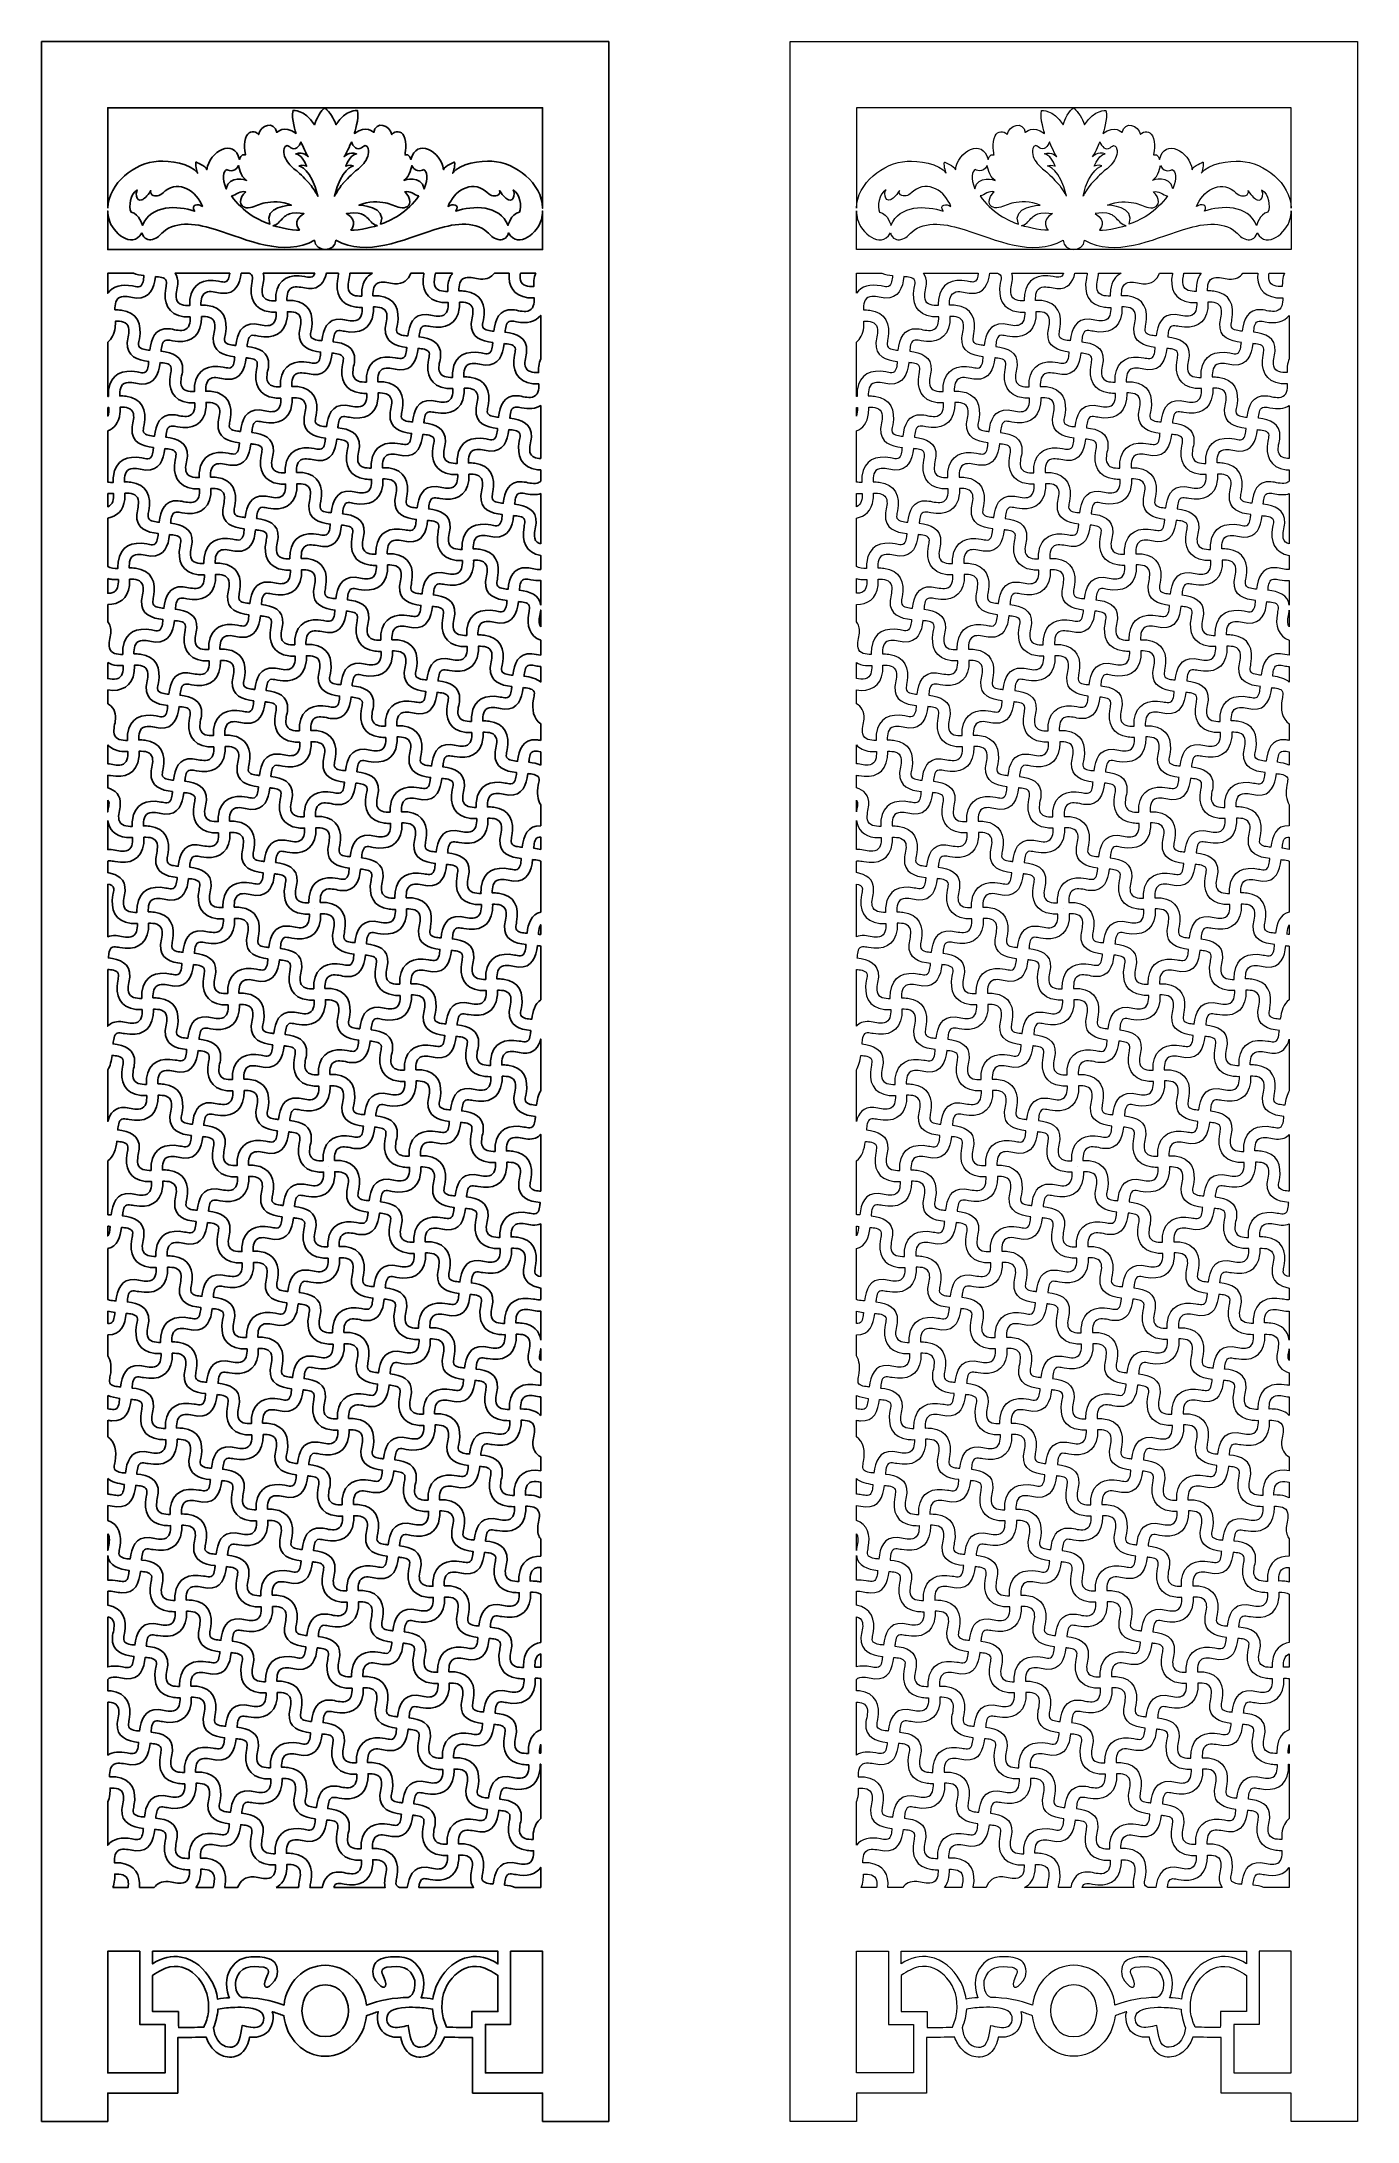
# Model space of a CAD drawing. Header units: centimetres. Extents: x -9.1 to 8.1, y -13.8 to 13.3.
import ezdxf

# ---------------------------------------------------------------- set-up
doc = ezdxf.new("R2010")
doc.units = ezdxf.units.CM
doc.header["$MEASUREMENT"] = 0
doc.layers.add('layer 1', color=7, linetype='Continuous')

msp = doc.modelspace()

# ---------------------------------------------------------------- linework, layer by layer
at = {"layer": 'layer 1', "color": 177}
msp.add_open_spline([(-1.69795, 13.32705), (-4.16105, 13.32705), (-6.62414, 13.32705), (-9.08724, 13.32705), (-9.08724, 13.32705), (-9.08724, 5.09483), (-9.08724, -3.13739), (-9.08724, -11.36961), (-9.08724, -11.36961), (-9.08722, -11.36961), (-9.0872, -11.36961), (-9.08718, -11.36961), (-9.08718, -11.36961), (-9.08718, -12.16875), (-9.08718, -12.96789), (-9.08718, -13.76703), (-9.08718, -13.76703), (-8.79982, -13.76703), (-8.51246, -13.76703), (-8.2251, -13.76703), (-8.2251, -13.76703), (-8.2251, -13.64388), (-8.2251, -13.52072), (-8.2251, -13.39756), (-8.2251, -13.39756), (-7.92113, -13.39756), (-7.61716, -13.39756), (-7.3132, -13.39756), (-7.3132, -13.39756), (-7.3132, -13.15691), (-7.3132, -12.91625), (-7.3132, -12.67559), (-7.3132, -12.67559), (-7.19023, -12.67314), (-7.06725, -12.67069), (-6.94428, -12.66823), (-6.94428, -12.66823), (-6.92244, -12.7305), (-6.89383, -12.78451), (-6.84631, -12.83217), (-6.84631, -12.83217), (-6.79979, -12.87884), (-6.75171, -12.90769), (-6.69523, -12.92082), (-6.69523, -12.92082), (-6.62049, -12.9382), (-6.54156, -12.93063), (-6.48156, -12.87829), (-6.48156, -12.87829), (-6.4235, -12.82762), (-6.39, -12.74648), (-6.37796, -12.66908), (-6.37796, -12.66908), (-6.34361, -12.67255), (-6.31439, -12.67175), (-6.28683, -12.6678), (-6.28683, -12.6678), (-6.1493, -12.64812), (-6.08434, -12.5611), (-6.07273, -12.42988), (-6.07273, -12.42988), (-6.06989, -12.39772), (-6.07215, -12.36598), (-6.08236, -12.33803), (-6.08236, -12.33803), (-6.0802, -12.33857), (-6.07804, -12.33911), (-6.07588, -12.33965), (-6.07588, -12.33965), (-6.02735, -12.35643), (-5.97882, -12.37321), (-5.93029, -12.38999), (-5.93029, -12.38999), (-5.90117, -12.68736), (-5.67154, -12.91889), (-5.39256, -12.91889), (-5.39256, -12.91889), (-5.11359, -12.91889), (-4.88395, -12.68736), (-4.85483, -12.38999), (-4.85483, -12.38999), (-4.8063, -12.37321), (-4.75777, -12.35643), (-4.70924, -12.33965), (-4.70924, -12.33965), (-4.70708, -12.33911), (-4.70492, -12.33857), (-4.70276, -12.33803), (-4.70276, -12.33803), (-4.71298, -12.36598), (-4.71524, -12.39772), (-4.71239, -12.42988), (-4.71239, -12.42988), (-4.70078, -12.5611), (-4.63583, -12.64812), (-4.4983, -12.6678), (-4.4983, -12.6678), (-4.47074, -12.67175), (-4.44152, -12.67255), (-4.40717, -12.66908), (-4.40717, -12.66908), (-4.39513, -12.74648), (-4.36163, -12.82762), (-4.30356, -12.87829), (-4.30356, -12.87829), (-4.24356, -12.93063), (-4.16463, -12.9382), (-4.0899, -12.92082), (-4.0899, -12.92082), (-4.03342, -12.90769), (-3.98534, -12.87884), (-3.93881, -12.83217), (-3.93881, -12.83217), (-3.8913, -12.78451), (-3.86269, -12.7305), (-3.84085, -12.66823), (-3.84085, -12.66823), (-3.71787, -12.67069), (-3.5949, -12.67314), (-3.47192, -12.67559), (-3.47192, -12.67559), (-3.47192, -12.91625), (-3.47192, -13.15691), (-3.47192, -13.39756), (-3.47192, -13.39756), (-3.16796, -13.39756), (-2.864, -13.39756), (-2.56003, -13.39756), (-2.56003, -13.39756), (-2.56003, -13.52072), (-2.56003, -13.64388), (-2.56003, -13.76703), (-2.56003, -13.76703), (-2.27267, -13.76703), (-1.98531, -13.76703), (-1.69795, -13.76703), (-1.69795, -13.76703), (-1.69795, -12.96789), (-1.69795, -12.16875), (-1.69795, -11.36961), (-1.69795, -11.36961), (-1.69795, -3.13739), (-1.69795, 5.09483), (-1.69795, 13.32705)], degree=3, knots=[0, 0, 0, 0, 0.02702703, 0.02702703, 0.02702703, 0.02702703, 0.05405405, 0.05405405, 0.05405405, 0.05405405, 0.08108108, 0.08108108, 0.08108108, 0.08108108, 0.10810811, 0.10810811, 0.10810811, 0.10810811, 0.13513514, 0.13513514, 0.13513514, 0.13513514, 0.16216216, 0.16216216, 0.16216216, 0.16216216, 0.18918919, 0.18918919, 0.18918919, 0.18918919, 0.21621622, 0.21621622, 0.21621622, 0.21621622, 0.24324324, 0.24324324, 0.24324324, 0.24324324, 0.27027027, 0.27027027, 0.27027027, 0.27027027, 0.2972973, 0.2972973, 0.2972973, 0.2972973, 0.32432432, 0.32432432, 0.32432432, 0.32432432, 0.35135135, 0.35135135, 0.35135135, 0.35135135, 0.37837838, 0.37837838, 0.37837838, 0.37837838, 0.40540541, 0.40540541, 0.40540541, 0.40540541, 0.43243243, 0.43243243, 0.43243243, 0.43243243, 0.45945946, 0.45945946, 0.45945946, 0.45945946, 0.48648649, 0.48648649, 0.48648649, 0.48648649, 0.51351351, 0.51351351, 0.51351351, 0.51351351, 0.54054054, 0.54054054, 0.54054054, 0.54054054, 0.56756757, 0.56756757, 0.56756757, 0.56756757, 0.59459459, 0.59459459, 0.59459459, 0.59459459, 0.62162162, 0.62162162, 0.62162162, 0.62162162, 0.64864865, 0.64864865, 0.64864865, 0.64864865, 0.67567568, 0.67567568, 0.67567568, 0.67567568, 0.7027027, 0.7027027, 0.7027027, 0.7027027, 0.72972973, 0.72972973, 0.72972973, 0.72972973, 0.75675676, 0.75675676, 0.75675676, 0.75675676, 0.78378378, 0.78378378, 0.78378378, 0.78378378, 0.81081081, 0.81081081, 0.81081081, 0.81081081, 0.83783784, 0.83783784, 0.83783784, 0.83783784, 0.86486486, 0.86486486, 0.86486486, 0.86486486, 0.89189189, 0.89189189, 0.89189189, 0.89189189, 0.91891892, 0.91891892, 0.91891892, 0.91891892, 0.94594595, 0.94594595, 0.94594595, 0.94594595, 1, 1, 1, 1], dxfattribs=at)
at = {"layer": 'layer 1', "color": 242, "lineweight": 9}
for points, knots in [([(8.05355, 13.32705), (5.59045, 13.32705), (3.12736, 13.32705), (0.66426, 13.32705), (0.66426, 13.32705), (0.66426, 5.09483), (0.66426, -3.13739), (0.66426, -11.36961), (0.66426, -11.36961), (0.66428, -11.36961), (0.6643, -11.36961), (0.66432, -11.36961), (0.66432, -11.36961), (0.66432, -12.16875), (0.66432, -12.96789), (0.66432, -13.76703), (0.66432, -13.76703), (0.95168, -13.76703), (1.23904, -13.76703), (1.5264, -13.76703), (1.5264, -13.76703), (1.5264, -13.64388), (1.5264, -13.52072), (1.5264, -13.39756), (1.5264, -13.39756), (1.83037, -13.39756), (2.13434, -13.39756), (2.4383, -13.39756), (2.4383, -13.39756), (2.4383, -13.15691), (2.4383, -12.91625), (2.4383, -12.67559), (2.4383, -12.67559), (2.56127, -12.67314), (2.68425, -12.67069), (2.80722, -12.66823), (2.80722, -12.66823), (2.82906, -12.7305), (2.85767, -12.78451), (2.90519, -12.83217), (2.90519, -12.83217), (2.95171, -12.87884), (2.99979, -12.90769), (3.05627, -12.92082), (3.05627, -12.92082), (3.13101, -12.9382), (3.20994, -12.93063), (3.26994, -12.87829), (3.26994, -12.87829), (3.328, -12.82762), (3.3615, -12.74648), (3.37354, -12.66908), (3.37354, -12.66908), (3.40789, -12.67255), (3.43711, -12.67175), (3.46467, -12.6678), (3.46467, -12.6678), (3.6022, -12.64812), (3.66716, -12.5611), (3.67877, -12.42988), (3.67877, -12.42988), (3.68161, -12.39772), (3.67935, -12.36598), (3.66914, -12.33803), (3.66914, -12.33803), (3.6713, -12.33857), (3.67346, -12.33911), (3.67562, -12.33965), (3.67562, -12.33965), (3.72415, -12.35643), (3.77268, -12.37321), (3.82121, -12.38999), (3.82121, -12.38999), (3.85033, -12.68736), (4.07996, -12.91889), (4.35894, -12.91889), (4.35894, -12.91889), (4.63791, -12.91889), (4.86755, -12.68736), (4.89667, -12.38999), (4.89667, -12.38999), (4.9452, -12.37321), (4.99373, -12.35643), (5.04226, -12.33965), (5.04226, -12.33965), (5.04442, -12.33911), (5.04658, -12.33857), (5.04874, -12.33803), (5.04874, -12.33803), (5.03852, -12.36598), (5.03626, -12.39772), (5.03911, -12.42988), (5.03911, -12.42988), (5.05072, -12.5611), (5.11567, -12.64812), (5.2532, -12.6678), (5.2532, -12.6678), (5.28076, -12.67175), (5.30998, -12.67255), (5.34433, -12.66908), (5.34433, -12.66908), (5.35637, -12.74648), (5.38987, -12.82762), (5.44794, -12.87829), (5.44794, -12.87829), (5.50794, -12.93063), (5.58687, -12.9382), (5.6616, -12.92082), (5.6616, -12.92082), (5.71808, -12.90769), (5.76616, -12.87884), (5.81269, -12.83217), (5.81269, -12.83217), (5.8602, -12.78451), (5.88881, -12.7305), (5.91065, -12.66823), (5.91065, -12.66823), (6.03363, -12.67069), (6.1566, -12.67314), (6.27958, -12.67559), (6.27958, -12.67559), (6.27958, -12.91625), (6.27958, -13.15691), (6.27958, -13.39756), (6.27958, -13.39756), (6.58354, -13.39756), (6.8875, -13.39756), (7.19147, -13.39756), (7.19147, -13.39756), (7.19147, -13.52072), (7.19147, -13.64388), (7.19147, -13.76703), (7.19147, -13.76703), (7.47883, -13.76703), (7.76619, -13.76703), (8.05355, -13.76703), (8.05355, -13.76703), (8.05355, -12.96789), (8.05355, -12.16875), (8.05355, -11.36961), (8.05355, -11.36961), (8.05355, -3.13739), (8.05355, 5.09483), (8.05355, 13.32705)], [0, 0, 0, 0, 0.02702703, 0.02702703, 0.02702703, 0.02702703, 0.05405405, 0.05405405, 0.05405405, 0.05405405, 0.08108108, 0.08108108, 0.08108108, 0.08108108, 0.10810811, 0.10810811, 0.10810811, 0.10810811, 0.13513514, 0.13513514, 0.13513514, 0.13513514, 0.16216216, 0.16216216, 0.16216216, 0.16216216, 0.18918919, 0.18918919, 0.18918919, 0.18918919, 0.21621622, 0.21621622, 0.21621622, 0.21621622, 0.24324324, 0.24324324, 0.24324324, 0.24324324, 0.27027027, 0.27027027, 0.27027027, 0.27027027, 0.2972973, 0.2972973, 0.2972973, 0.2972973, 0.32432432, 0.32432432, 0.32432432, 0.32432432, 0.35135135, 0.35135135, 0.35135135, 0.35135135, 0.37837838, 0.37837838, 0.37837838, 0.37837838, 0.40540541, 0.40540541, 0.40540541, 0.40540541, 0.43243243, 0.43243243, 0.43243243, 0.43243243, 0.45945946, 0.45945946, 0.45945946, 0.45945946, 0.48648649, 0.48648649, 0.48648649, 0.48648649, 0.51351351, 0.51351351, 0.51351351, 0.51351351, 0.54054054, 0.54054054, 0.54054054, 0.54054054, 0.56756757, 0.56756757, 0.56756757, 0.56756757, 0.59459459, 0.59459459, 0.59459459, 0.59459459, 0.62162162, 0.62162162, 0.62162162, 0.62162162, 0.64864865, 0.64864865, 0.64864865, 0.64864865, 0.67567568, 0.67567568, 0.67567568, 0.67567568, 0.7027027, 0.7027027, 0.7027027, 0.7027027, 0.72972973, 0.72972973, 0.72972973, 0.72972973, 0.75675676, 0.75675676, 0.75675676, 0.75675676, 0.78378378, 0.78378378, 0.78378378, 0.78378378, 0.81081081, 0.81081081, 0.81081081, 0.81081081, 0.83783784, 0.83783784, 0.83783784, 0.83783784, 0.86486486, 0.86486486, 0.86486486, 0.86486486, 0.89189189, 0.89189189, 0.89189189, 0.89189189, 0.91891892, 0.91891892, 0.91891892, 0.91891892, 0.94594595, 0.94594595, 0.94594595, 0.94594595, 1, 1, 1, 1]), ([(1.52635, 11.15527), (1.52635, 11.59183), (1.52635, 12.0284), (1.52635, 12.46496), (1.52635, 12.46496), (2.47053, 12.46496), (3.41472, 12.46496), (4.35889, 12.46496), (4.35889, 12.46496), (4.30004, 12.43791), (4.24013, 12.3079), (4.21853, 12.24416), (4.21853, 12.24416), (4.08803, 12.44816), (3.9398, 12.43073), (3.9398, 12.43073), (3.9398, 12.43073), (3.91349, 12.32556), (3.97837, 12.13181), (3.97837, 12.13181), (3.97837, 12.13181), (3.82233, 12.24806), (3.72763, 12.14288), (3.72763, 12.14288), (3.72763, 12.14288), (3.70136, 12.29771), (3.51535, 12.24598), (3.48997, 12.11543), (3.48997, 12.11543), (3.44687, 12.17743), (3.36874, 12.1593), (3.33484, 12.10094), (3.33484, 12.10094), (3.28401, 12.01342), (3.32015, 11.85043), (3.32015, 11.85043), (3.32015, 11.85043), (3.26023, 11.87773), (3.24234, 11.79302), (3.24234, 11.79302), (3.24234, 11.79302), (3.17449, 12.07481), (2.84546, 11.90045), (2.81854, 11.65783), (2.81854, 11.65783), (2.80109, 11.70682), (2.675, 11.75785), (2.675, 11.75785), (2.675, 11.75785), (2.66143, 11.69252), (2.69828, 11.61292), (2.69828, 11.61292), (2.69828, 11.61292), (2.609, 11.74043), (2.32761, 11.77898), (2.18664, 11.76922), (2.18664, 11.76922), (1.87576, 11.7477), (1.53786, 11.48802), (1.52635, 11.15527)], [0, 0, 0, 0, 0.0625, 0.0625, 0.0625, 0.0625, 0.125, 0.125, 0.125, 0.125, 0.1875, 0.1875, 0.1875, 0.1875, 0.25, 0.25, 0.25, 0.25, 0.3125, 0.3125, 0.3125, 0.3125, 0.375, 0.375, 0.375, 0.375, 0.4375, 0.4375, 0.4375, 0.4375, 0.5, 0.5, 0.5, 0.5, 0.5625, 0.5625, 0.5625, 0.5625, 0.625, 0.625, 0.625, 0.625, 0.6875, 0.6875, 0.6875, 0.6875, 0.75, 0.75, 0.75, 0.75, 0.8125, 0.8125, 0.8125, 0.8125, 0.875, 0.875, 0.875, 0.875, 1, 1, 1, 1]), ([(4.35891, 12.46496), (5.30309, 12.46496), (6.24728, 12.46496), (7.19147, 12.46496), (7.19147, 12.46496), (7.19147, 12.0284), (7.19147, 11.59185), (7.19147, 11.15529), (7.19147, 11.15529), (7.17993, 11.48802), (6.84204, 11.7477), (6.53116, 11.76922), (6.53116, 11.76922), (6.39021, 11.77898), (6.10882, 11.74043), (6.01953, 11.61292), (6.01953, 11.61292), (6.01953, 11.61292), (6.05639, 11.69252), (6.04281, 11.75785), (6.04281, 11.75785), (6.04281, 11.75785), (5.91672, 11.70682), (5.89927, 11.65783), (5.89927, 11.65783), (5.87235, 11.90045), (5.54334, 12.07481), (5.47548, 11.79302), (5.47548, 11.79302), (5.47548, 11.79302), (5.45758, 11.87773), (5.39766, 11.85043), (5.39766, 11.85043), (5.39766, 11.85043), (5.4338, 12.01342), (5.38297, 12.10094), (5.38297, 12.10094), (5.34908, 12.1593), (5.27095, 12.17743), (5.22784, 12.11543), (5.22784, 12.11543), (5.20246, 12.24598), (5.01645, 12.29771), (4.99018, 12.14288), (4.99018, 12.14288), (4.99018, 12.14288), (4.8955, 12.24806), (4.73944, 12.13181), (4.73944, 12.13181), (4.73944, 12.13181), (4.80432, 12.32556), (4.77801, 12.43073), (4.77801, 12.43073), (4.77801, 12.43073), (4.62978, 12.44816), (4.49928, 12.24416), (4.49928, 12.24416), (4.46919, 12.33297), (4.42052, 12.39833), (4.35891, 12.46496)], [0, 0, 0, 0, 0.0625, 0.0625, 0.0625, 0.0625, 0.125, 0.125, 0.125, 0.125, 0.1875, 0.1875, 0.1875, 0.1875, 0.25, 0.25, 0.25, 0.25, 0.3125, 0.3125, 0.3125, 0.3125, 0.375, 0.375, 0.375, 0.375, 0.4375, 0.4375, 0.4375, 0.4375, 0.5, 0.5, 0.5, 0.5, 0.5625, 0.5625, 0.5625, 0.5625, 0.625, 0.625, 0.625, 0.625, 0.6875, 0.6875, 0.6875, 0.6875, 0.75, 0.75, 0.75, 0.75, 0.8125, 0.8125, 0.8125, 0.8125, 0.875, 0.875, 0.875, 0.875, 1, 1, 1, 1]), ([(4.04373, 12.02238), (4.04373, 12.02238), (4.09274, 11.8868), (4.13896, 11.82784), (4.13896, 11.82784), (4.13896, 11.82784), (4.07174, 11.90152), (3.97512, 11.86468), (3.97512, 11.86468), (3.97512, 11.86468), (4.05493, 11.86468), (4.11655, 11.70406), (4.11655, 11.70406), (4.11655, 11.70406), (4.06334, 11.73206), (4.01852, 11.707), (4.01852, 11.707), (4.01852, 11.707), (4.18096, 11.67458), (4.26359, 11.31206), (4.26359, 11.31206), (4.26359, 11.31206), (4.20897, 11.41521), (4.15577, 11.47417), (4.15577, 11.47417), (4.15577, 11.47417), (4.0885, 11.54961), (4.02378, 11.61011), (4.02378, 11.61011), (3.97686, 11.65395), (3.92374, 11.68733), (3.88298, 11.73845), (3.88298, 11.73845), (3.83831, 11.79449), (3.80635, 11.8654), (3.82597, 11.93259), (3.82597, 11.93259), (3.8296, 11.94504), (3.83584, 11.9587), (3.84642, 11.96603), (3.84642, 11.96603), (3.87315, 11.98452), (3.89084, 11.95672), (3.91051, 11.94395), (3.91051, 11.94395), (3.96618, 11.90778), (4.02355, 11.95737), (4.04373, 12.02238)], [0, 0, 0, 0, 0.07692308, 0.07692308, 0.07692308, 0.07692308, 0.15384615, 0.15384615, 0.15384615, 0.15384615, 0.23076923, 0.23076923, 0.23076923, 0.23076923, 0.30769231, 0.30769231, 0.30769231, 0.30769231, 0.38461538, 0.38461538, 0.38461538, 0.38461538, 0.46153846, 0.46153846, 0.46153846, 0.46153846, 0.53846154, 0.53846154, 0.53846154, 0.53846154, 0.61538462, 0.61538462, 0.61538462, 0.61538462, 0.69230769, 0.69230769, 0.69230769, 0.69230769, 0.76923077, 0.76923077, 0.76923077, 0.76923077, 0.84615385, 0.84615385, 0.84615385, 0.84615385, 1, 1, 1, 1]), ([(4.69919, 12.02238), (4.69919, 12.02238), (4.65018, 11.8868), (4.60397, 11.82784), (4.60397, 11.82784), (4.60397, 11.82784), (4.67118, 11.90152), (4.7678, 11.86468), (4.7678, 11.86468), (4.7678, 11.86468), (4.688, 11.86468), (4.62638, 11.70406), (4.62638, 11.70406), (4.62638, 11.70406), (4.67958, 11.73206), (4.7244, 11.707), (4.7244, 11.707), (4.7244, 11.707), (4.56196, 11.67458), (4.47934, 11.31206), (4.47934, 11.31206), (4.47934, 11.31206), (4.53395, 11.41521), (4.58717, 11.47417), (4.58717, 11.47417), (4.58717, 11.47417), (4.65444, 11.54961), (4.71915, 11.61011), (4.71915, 11.61011), (4.76606, 11.65395), (4.8192, 11.68733), (4.85996, 11.73845), (4.85996, 11.73845), (4.90463, 11.79449), (4.93657, 11.8654), (4.91696, 11.93259), (4.91696, 11.93259), (4.91333, 11.94504), (4.90709, 11.9587), (4.89651, 11.96603), (4.89651, 11.96603), (4.86978, 11.98452), (4.85208, 11.95672), (4.83241, 11.94395), (4.83241, 11.94395), (4.77676, 11.90778), (4.71937, 11.95737), (4.69919, 12.02238)], [0, 0, 0, 0, 0.07692308, 0.07692308, 0.07692308, 0.07692308, 0.15384615, 0.15384615, 0.15384615, 0.15384615, 0.23076923, 0.23076923, 0.23076923, 0.23076923, 0.30769231, 0.30769231, 0.30769231, 0.30769231, 0.38461538, 0.38461538, 0.38461538, 0.38461538, 0.46153846, 0.46153846, 0.46153846, 0.46153846, 0.53846154, 0.53846154, 0.53846154, 0.53846154, 0.61538462, 0.61538462, 0.61538462, 0.61538462, 0.69230769, 0.69230769, 0.69230769, 0.69230769, 0.76923077, 0.76923077, 0.76923077, 0.76923077, 0.84615385, 0.84615385, 0.84615385, 0.84615385, 1, 1, 1, 1]), ([(3.0774, 11.65983), (3.0774, 11.65983), (3.17111, 11.60197), (3.23107, 11.71242), (3.23107, 11.71242), (3.23107, 11.71242), (3.25106, 11.56911), (3.33351, 11.51915), (3.33351, 11.51915), (3.33351, 11.51915), (3.10738, 11.59803), (3.0699, 11.4087), (3.0699, 11.4087), (3.00977, 11.55265), (3.02973, 11.63766), (3.0774, 11.65983)], [0, 0, 0, 0, 0.2, 0.2, 0.2, 0.2, 0.4, 0.4, 0.4, 0.4, 0.6, 0.6, 0.6, 0.6, 1, 1, 1, 1]), ([(5.64041, 11.65983), (5.64041, 11.65983), (5.54672, 11.60197), (5.48675, 11.71242), (5.48675, 11.71242), (5.48675, 11.71242), (5.46676, 11.56911), (5.3843, 11.51915), (5.3843, 11.51915), (5.3843, 11.51915), (5.61043, 11.59803), (5.64791, 11.4087), (5.64791, 11.4087), (5.70805, 11.55265), (5.68809, 11.63766), (5.64041, 11.65983)], [0, 0, 0, 0, 0.2, 0.2, 0.2, 0.2, 0.4, 0.4, 0.4, 0.4, 0.6, 0.6, 0.6, 0.6, 1, 1, 1, 1]), ([(1.91461, 11.39558), (1.91461, 11.39558), (1.88893, 11.36179), (1.9011, 11.31358), (1.9011, 11.31358), (1.91084, 11.275), (1.92927, 11.25134), (1.97072, 11.26598), (1.97072, 11.26598), (1.99877, 11.2759), (2.03808, 11.30649), (2.08668, 11.38657), (2.08668, 11.38657), (2.07142, 11.3189), (2.14754, 11.30813), (2.19091, 11.32322), (2.19091, 11.32322), (2.21385, 11.3312), (2.243, 11.34793), (2.27416, 11.38216), (2.27416, 11.38216), (2.45734, 11.53026), (2.68647, 11.37385), (2.75854, 11.18003), (2.75854, 11.18003), (2.70253, 11.2162), (2.60136, 11.21103), (2.65632, 11.11616), (2.65632, 11.11616), (2.43764, 11.19555), (2.0879, 11.20363), (1.97701, 10.93134), (1.97701, 10.93134), (1.97701, 10.93134), (1.9425, 11.07923), (1.82909, 11.10518), (1.82909, 11.10518), (1.79904, 11.17936), (1.8133, 11.34436), (1.91461, 11.39558)], [0, 0, 0, 0, 0.09090909, 0.09090909, 0.09090909, 0.09090909, 0.18181818, 0.18181818, 0.18181818, 0.18181818, 0.27272727, 0.27272727, 0.27272727, 0.27272727, 0.36363636, 0.36363636, 0.36363636, 0.36363636, 0.45454545, 0.45454545, 0.45454545, 0.45454545, 0.54545455, 0.54545455, 0.54545455, 0.54545455, 0.63636364, 0.63636364, 0.63636364, 0.63636364, 0.72727273, 0.72727273, 0.72727273, 0.72727273, 0.81818182, 0.81818182, 0.81818182, 0.81818182, 1, 1, 1, 1]), ([(3.13736, 11.31799), (3.19674, 11.3232), (3.25609, 11.39407), (3.32227, 11.36795), (3.32227, 11.36795), (3.32268, 11.36826), (3.27208, 11.32614), (3.25934, 11.26925), (3.25934, 11.26925), (3.24014, 11.18354), (3.31068, 11.1519), (3.38359, 11.16402), (3.38359, 11.16402), (3.44975, 11.17502), (3.5067, 11.21446), (3.57586, 11.22715), (3.57586, 11.22715), (3.6608, 11.24273), (3.79129, 11.25078), (3.91894, 11.19597), (3.91894, 11.19597), (3.91894, 11.19597), (3.54052, 11.18148), (3.63857, 10.94979), (3.63857, 10.94979), (3.51642, 10.98217), (3.27771, 11.10901), (3.13736, 11.31799)], [0, 0, 0, 0, 0.125, 0.125, 0.125, 0.125, 0.25, 0.25, 0.25, 0.25, 0.375, 0.375, 0.375, 0.375, 0.5, 0.5, 0.5, 0.5, 0.625, 0.625, 0.625, 0.625, 0.75, 0.75, 0.75, 0.75, 1, 1, 1, 1]), ([(5.58044, 11.31799), (5.52108, 11.3232), (5.46174, 11.39407), (5.39553, 11.36795), (5.39553, 11.36795), (5.39513, 11.36826), (5.44574, 11.32614), (5.45847, 11.26925), (5.45847, 11.26925), (5.47767, 11.18354), (5.40713, 11.1519), (5.33422, 11.16402), (5.33422, 11.16402), (5.26808, 11.17502), (5.21111, 11.21446), (5.14195, 11.22715), (5.14195, 11.22715), (5.05701, 11.24273), (4.92653, 11.25078), (4.79887, 11.19597), (4.79887, 11.19597), (4.79887, 11.19597), (5.17728, 11.18148), (5.07924, 10.94979), (5.07924, 10.94979), (5.2014, 10.98217), (5.44009, 11.10901), (5.58044, 11.31799)], [0, 0, 0, 0, 0.125, 0.125, 0.125, 0.125, 0.25, 0.25, 0.25, 0.25, 0.375, 0.375, 0.375, 0.375, 0.5, 0.5, 0.5, 0.5, 0.625, 0.625, 0.625, 0.625, 0.75, 0.75, 0.75, 0.75, 1, 1, 1, 1]), ([(6.8032, 11.39558), (6.8032, 11.39558), (6.82889, 11.36179), (6.81672, 11.31358), (6.81672, 11.31358), (6.80697, 11.275), (6.78854, 11.25134), (6.74708, 11.26598), (6.74708, 11.26598), (6.71904, 11.2759), (6.67973, 11.30649), (6.63113, 11.38657), (6.63113, 11.38657), (6.64638, 11.3189), (6.57027, 11.30813), (6.52691, 11.32322), (6.52691, 11.32322), (6.50397, 11.3312), (6.47481, 11.34793), (6.44366, 11.38216), (6.44366, 11.38216), (6.26047, 11.53026), (6.03134, 11.37385), (5.95927, 11.18003), (5.95927, 11.18003), (6.01529, 11.2162), (6.11647, 11.21103), (6.06149, 11.11616), (6.06149, 11.11616), (6.28018, 11.19555), (6.62992, 11.20363), (6.74079, 10.93134), (6.74079, 10.93134), (6.74079, 10.93134), (6.77532, 11.07923), (6.88872, 11.10518), (6.88872, 11.10518), (6.91879, 11.17936), (6.90451, 11.34436), (6.8032, 11.39558)], [0, 0, 0, 0, 0.09090909, 0.09090909, 0.09090909, 0.09090909, 0.18181818, 0.18181818, 0.18181818, 0.18181818, 0.27272727, 0.27272727, 0.27272727, 0.27272727, 0.36363636, 0.36363636, 0.36363636, 0.36363636, 0.45454545, 0.45454545, 0.45454545, 0.45454545, 0.54545455, 0.54545455, 0.54545455, 0.54545455, 0.63636364, 0.63636364, 0.63636364, 0.63636364, 0.72727273, 0.72727273, 0.72727273, 0.72727273, 0.81818182, 0.81818182, 0.81818182, 0.81818182, 1, 1, 1, 1]), ([(1.96963, 10.83412), (1.83955, 10.61225), (1.58356, 10.84668), (1.54241, 11.00867), (1.54241, 11.00867), (1.53273, 11.0468), (1.52755, 11.08433), (1.52635, 11.12108), (1.52635, 11.12108), (1.52635, 10.95327), (1.52635, 10.78545), (1.52635, 10.61764), (1.52635, 10.61764), (3.41472, 10.61764), (5.30309, 10.61764), (7.19147, 10.61764), (7.19147, 10.61764), (7.19147, 10.7854), (7.19147, 10.95317), (7.19147, 11.12093), (7.19147, 11.12093), (7.19025, 11.08424), (7.18507, 11.04675), (7.17539, 11.00867), (7.17539, 11.00867), (7.13425, 10.84668), (6.87828, 10.61225), (6.74819, 10.83412), (6.74819, 10.83412), (6.71841, 10.75039), (6.66311, 10.73767), (6.61034, 10.74934), (6.61034, 10.74934), (6.53604, 10.76578), (6.52113, 10.80187), (6.46982, 10.84627), (6.46982, 10.84627), (6.29228, 10.9999), (6.0134, 10.95229), (5.77343, 10.87509), (5.77343, 10.87509), (5.37754, 10.74772), (4.89834, 10.51508), (4.49865, 10.73946), (4.49865, 10.73946), (4.48892, 10.57704), (4.2289, 10.57704), (4.21917, 10.73946), (4.21917, 10.73946), (3.81947, 10.51508), (3.34027, 10.74772), (2.94439, 10.87509), (2.94439, 10.87509), (2.70442, 10.95229), (2.42553, 10.9999), (2.248, 10.84627), (2.248, 10.84627), (2.19668, 10.80187), (2.18178, 10.76578), (2.10746, 10.74934), (2.10746, 10.74934), (2.0547, 10.73767), (1.9994, 10.75039), (1.96963, 10.83412)], [0, 0, 0, 0, 0.05882353, 0.05882353, 0.05882353, 0.05882353, 0.11764706, 0.11764706, 0.11764706, 0.11764706, 0.17647059, 0.17647059, 0.17647059, 0.17647059, 0.23529412, 0.23529412, 0.23529412, 0.23529412, 0.29411765, 0.29411765, 0.29411765, 0.29411765, 0.35294118, 0.35294118, 0.35294118, 0.35294118, 0.41176471, 0.41176471, 0.41176471, 0.41176471, 0.47058824, 0.47058824, 0.47058824, 0.47058824, 0.52941176, 0.52941176, 0.52941176, 0.52941176, 0.58823529, 0.58823529, 0.58823529, 0.58823529, 0.64705882, 0.64705882, 0.64705882, 0.64705882, 0.70588235, 0.70588235, 0.70588235, 0.70588235, 0.76470588, 0.76470588, 0.76470588, 0.76470588, 0.82352941, 0.82352941, 0.82352941, 0.82352941, 0.88235294, 0.88235294, 0.88235294, 0.88235294, 1, 1, 1, 1]), ([(3.67649, 10.92877), (3.67649, 10.92877), (3.9335, 10.85944), (4.02357, 10.87213), (4.02357, 10.87213), (4.02357, 10.87213), (3.91483, 10.99235), (4.08178, 11.08597), (4.08178, 11.08597), (4.08178, 11.08597), (4.00685, 11.10368), (3.92913, 11.0909), (3.92913, 11.0909), (3.87683, 11.0823), (3.83752, 11.06206), (3.80133, 11.02257), (3.80133, 11.02257), (3.76415, 10.98198), (3.73291, 10.93709), (3.67649, 10.92877)], [0, 0, 0, 0, 0.16666667, 0.16666667, 0.16666667, 0.16666667, 0.33333333, 0.33333333, 0.33333333, 0.33333333, 0.5, 0.5, 0.5, 0.5, 0.66666667, 0.66666667, 0.66666667, 0.66666667, 1, 1, 1, 1]), ([(5.04132, 10.92877), (5.04132, 10.92877), (4.78431, 10.85944), (4.69425, 10.87213), (4.69425, 10.87213), (4.69425, 10.87213), (4.80298, 10.99235), (4.63603, 11.08597), (4.63603, 11.08597), (4.63603, 11.08597), (4.71097, 11.10368), (4.78868, 11.0909), (4.78868, 11.0909), (4.84099, 11.0823), (4.88029, 11.06206), (4.91648, 11.02257), (4.91648, 11.02257), (4.95366, 10.98198), (4.9849, 10.93709), (5.04132, 10.92877)], [0, 0, 0, 0, 0.16666667, 0.16666667, 0.16666667, 0.16666667, 0.33333333, 0.33333333, 0.33333333, 0.33333333, 0.5, 0.5, 0.5, 0.5, 0.66666667, 0.66666667, 0.66666667, 0.66666667, 1, 1, 1, 1]), ([(1.86049, 10.30975), (1.74911, 10.30975), (1.63772, 10.30975), (1.52635, 10.30975), (1.52635, 10.30975), (1.52635, 10.2229), (1.52635, 10.13606), (1.52635, 10.0492), (1.52635, 10.0492), (1.59227, 10.14441), (1.71122, 10.16996), (1.84834, 10.14354), (1.84834, 10.14354), (1.87382, 10.13859), (1.89929, 10.13325), (1.92534, 10.13295), (1.92534, 10.13295), (1.98264, 10.13565), (1.99042, 10.21051), (1.99574, 10.25623), (1.99574, 10.25623), (1.99657, 10.26361), (1.99732, 10.27111), (1.99801, 10.2787), (1.99801, 10.2787), (1.95, 10.28466), (1.90242, 10.29383), (1.86049, 10.30975)], [0, 0, 0, 0, 0.125, 0.125, 0.125, 0.125, 0.25, 0.25, 0.25, 0.25, 0.375, 0.375, 0.375, 0.375, 0.5, 0.5, 0.5, 0.5, 0.625, 0.625, 0.625, 0.625, 0.75, 0.75, 0.75, 0.75, 1, 1, 1, 1]), ([(3.11519, 10.30975), (2.87749, 10.30975), (2.63979, 10.30975), (2.40209, 10.30975), (2.40209, 10.30975), (2.42843, 10.27471), (2.44273, 10.22824), (2.43902, 10.16618), (2.43902, 10.16618), (2.43257, 10.10199), (2.40702, 10.03607), (2.42117, 9.97156), (2.42117, 9.97156), (2.44146, 9.89495), (2.52106, 9.88601), (2.59396, 9.88771), (2.59396, 9.88771), (2.59349, 9.91466), (2.59379, 9.94157), (2.59614, 9.96866), (2.59614, 9.96866), (2.62352, 10.17885), (2.77871, 10.24204), (2.96876, 10.20541), (2.96876, 10.20541), (2.99424, 10.20046), (3.01971, 10.19513), (3.04576, 10.19483), (3.04576, 10.19483), (3.09969, 10.19737), (3.10975, 10.26383), (3.11519, 10.30975)], [0, 0, 0, 0, 0.11111111, 0.11111111, 0.11111111, 0.11111111, 0.22222222, 0.22222222, 0.22222222, 0.22222222, 0.33333333, 0.33333333, 0.33333333, 0.33333333, 0.44444444, 0.44444444, 0.44444444, 0.44444444, 0.55555556, 0.55555556, 0.55555556, 0.55555556, 0.66666667, 0.66666667, 0.66666667, 0.66666667, 0.77777778, 0.77777778, 0.77777778, 0.77777778, 1, 1, 1, 1]), ([(3.36683, 10.30975), (3.33272, 10.30975), (3.29862, 10.30975), (3.26451, 10.30975), (3.26451, 10.30975), (3.24448, 10.16896), (3.19288, 10.03762), (3.01888, 10.04804), (3.01888, 10.04804), (2.95469, 10.0545), (2.88876, 10.08005), (2.82426, 10.0659), (2.82426, 10.0659), (2.74765, 10.04561), (2.73872, 9.966), (2.74041, 9.89311), (2.74041, 9.89311), (2.76737, 9.89356), (2.79427, 9.89327), (2.82135, 9.89093), (2.82135, 9.89093), (3.03154, 9.86354), (3.09474, 9.70835), (3.05812, 9.51831), (3.05812, 9.51831), (3.05317, 9.49283), (3.04782, 9.46734), (3.04752, 9.44131), (3.04752, 9.44131), (3.05023, 9.38401), (3.12509, 9.37623), (3.17081, 9.3709), (3.17081, 9.3709), (3.1782, 9.37008), (3.1857, 9.36933), (3.19328, 9.36863), (3.19328, 9.36863), (3.21157, 9.51594), (3.25994, 9.65906), (3.44129, 9.64819), (3.44129, 9.64819), (3.50548, 9.64173), (3.57142, 9.61619), (3.63592, 9.63035), (3.63592, 9.63035), (3.71253, 9.65062), (3.72146, 9.73023), (3.71977, 9.80312), (3.71977, 9.80312), (3.69281, 9.80267), (3.6659, 9.80297), (3.63882, 9.80531), (3.63882, 9.80531), (3.42863, 9.8327), (3.36543, 9.98788), (3.40206, 10.17793), (3.40206, 10.17793), (3.40701, 10.20342), (3.41235, 10.22889), (3.41265, 10.25494), (3.41265, 10.25494), (3.41129, 10.28371), (3.39174, 10.29999), (3.36683, 10.30975)], [0, 0, 0, 0, 0.05882353, 0.05882353, 0.05882353, 0.05882353, 0.11764706, 0.11764706, 0.11764706, 0.11764706, 0.17647059, 0.17647059, 0.17647059, 0.17647059, 0.23529412, 0.23529412, 0.23529412, 0.23529412, 0.29411765, 0.29411765, 0.29411765, 0.29411765, 0.35294118, 0.35294118, 0.35294118, 0.35294118, 0.41176471, 0.41176471, 0.41176471, 0.41176471, 0.47058824, 0.47058824, 0.47058824, 0.47058824, 0.52941176, 0.52941176, 0.52941176, 0.52941176, 0.58823529, 0.58823529, 0.58823529, 0.58823529, 0.64705882, 0.64705882, 0.64705882, 0.64705882, 0.70588235, 0.70588235, 0.70588235, 0.70588235, 0.76470588, 0.76470588, 0.76470588, 0.76470588, 0.82352941, 0.82352941, 0.82352941, 0.82352941, 0.88235294, 0.88235294, 0.88235294, 0.88235294, 1, 1, 1, 1]), ([(4.22359, 10.30975), (3.99984, 10.30975), (3.77606, 10.30975), (3.55229, 10.30975), (3.55229, 10.30975), (3.55865, 10.28605), (3.56128, 10.25899), (3.55943, 10.22806), (3.55943, 10.22806), (3.55298, 10.16387), (3.52744, 10.09794), (3.54159, 10.03344), (3.54159, 10.03344), (3.56187, 9.95682), (3.64147, 9.94788), (3.71436, 9.94959), (3.71436, 9.94959), (3.71391, 9.97655), (3.71421, 10.00345), (3.71655, 10.03054), (3.71655, 10.03054), (3.74394, 10.24072), (3.89913, 10.30392), (4.08917, 10.2673), (4.08917, 10.2673), (4.11465, 10.26235), (4.14013, 10.25701), (4.16617, 10.25671), (4.16617, 10.25671), (4.19767, 10.25819), (4.2142, 10.28148), (4.22359, 10.30975)], [0, 0, 0, 0, 0.11111111, 0.11111111, 0.11111111, 0.11111111, 0.22222222, 0.22222222, 0.22222222, 0.22222222, 0.33333333, 0.33333333, 0.33333333, 0.33333333, 0.44444444, 0.44444444, 0.44444444, 0.44444444, 0.55555556, 0.55555556, 0.55555556, 0.55555556, 0.66666667, 0.66666667, 0.66666667, 0.66666667, 0.77777778, 0.77777778, 0.77777778, 0.77777778, 1, 1, 1, 1]), ([(4.53286, 10.30975), (4.47976, 10.30975), (4.42667, 10.30975), (4.37357, 10.30975), (4.37357, 10.30975), (4.3468, 10.19484), (4.28737, 10.10106), (4.1393, 10.10992), (4.1393, 10.10992), (4.0751, 10.11637), (4.00918, 10.14193), (3.94467, 10.12778), (3.94467, 10.12778), (3.86806, 10.10748), (3.85913, 10.02789), (3.86082, 9.955), (3.86082, 9.955), (3.88778, 9.95545), (3.91468, 9.95516), (3.94177, 9.95282), (3.94177, 9.95282), (4.15196, 9.92542), (4.21516, 9.77023), (4.17853, 9.58018), (4.17853, 9.58018), (4.17359, 9.5547), (4.16824, 9.52923), (4.16794, 9.50318), (4.16794, 9.50318), (4.17064, 9.44588), (4.24549, 9.4381), (4.29122, 9.43278), (4.29122, 9.43278), (4.29861, 9.43196), (4.30611, 9.4312), (4.3137, 9.43052), (4.3137, 9.43052), (4.33197, 9.57783), (4.38037, 9.72094), (4.56171, 9.71007), (4.56171, 9.71007), (4.6259, 9.70362), (4.69183, 9.67807), (4.75633, 9.69222), (4.75633, 9.69222), (4.83295, 9.71251), (4.84189, 9.79212), (4.84019, 9.86501), (4.84019, 9.86501), (4.81324, 9.86456), (4.78633, 9.86485), (4.75923, 9.86719), (4.75923, 9.86719), (4.54905, 9.89457), (4.48585, 10.04977), (4.52248, 10.23981), (4.52248, 10.23981), (4.52697, 10.26299), (4.53181, 10.28615), (4.53286, 10.30975)], [0, 0, 0, 0, 0.0625, 0.0625, 0.0625, 0.0625, 0.125, 0.125, 0.125, 0.125, 0.1875, 0.1875, 0.1875, 0.1875, 0.25, 0.25, 0.25, 0.25, 0.3125, 0.3125, 0.3125, 0.3125, 0.375, 0.375, 0.375, 0.375, 0.4375, 0.4375, 0.4375, 0.4375, 0.5, 0.5, 0.5, 0.5, 0.5625, 0.5625, 0.5625, 0.5625, 0.625, 0.625, 0.625, 0.625, 0.6875, 0.6875, 0.6875, 0.6875, 0.75, 0.75, 0.75, 0.75, 0.8125, 0.8125, 0.8125, 0.8125, 0.875, 0.875, 0.875, 0.875, 1, 1, 1, 1]), ([(4.97436, 10.30975), (4.87638, 10.30975), (4.77839, 10.30975), (4.68041, 10.30975), (4.68041, 10.30975), (4.68042, 10.30332), (4.68026, 10.29674), (4.67985, 10.28994), (4.67985, 10.28994), (4.6734, 10.22575), (4.64784, 10.15981), (4.662, 10.09531), (4.662, 10.09531), (4.68229, 10.01871), (4.76189, 10.00977), (4.83479, 10.01146), (4.83479, 10.01146), (4.83434, 10.03842), (4.83461, 10.06532), (4.83697, 10.09242), (4.83697, 10.09242), (4.85148, 10.20379), (4.9019, 10.27391), (4.97436, 10.30975)], [0, 0, 0, 0, 0.14285714, 0.14285714, 0.14285714, 0.14285714, 0.28571429, 0.28571429, 0.28571429, 0.28571429, 0.42857143, 0.42857143, 0.42857143, 0.42857143, 0.57142857, 0.57142857, 0.57142857, 0.57142857, 0.71428571, 0.71428571, 0.71428571, 0.71428571, 1, 1, 1, 1]), ([(5.64447, 10.30975), (5.58802, 10.30975), (5.53155, 10.30975), (5.4751, 10.30975), (5.4751, 10.30975), (5.4418, 10.22516), (5.38002, 10.16459), (5.25971, 10.1718), (5.25971, 10.1718), (5.19552, 10.17825), (5.12959, 10.20379), (5.06509, 10.18966), (5.06509, 10.18966), (4.98848, 10.16936), (4.97955, 10.08976), (4.98125, 10.01687), (4.98125, 10.01687), (5.0082, 10.01732), (5.0351, 10.01703), (5.0622, 10.01468), (5.0622, 10.01468), (5.27238, 9.98729), (5.33558, 9.8321), (5.29895, 9.64207), (5.29895, 9.64207), (5.294, 9.61657), (5.28865, 9.5911), (5.28835, 9.56506), (5.28835, 9.56506), (5.29105, 9.50775), (5.36591, 9.49998), (5.41164, 9.49466), (5.41164, 9.49466), (5.41903, 9.49383), (5.42653, 9.49308), (5.43412, 9.49239), (5.43412, 9.49239), (5.45239, 9.6397), (5.50079, 9.78281), (5.68211, 9.77194), (5.68211, 9.77194), (5.74632, 9.76549), (5.81225, 9.73995), (5.87675, 9.75411), (5.87675, 9.75411), (5.95336, 9.77438), (5.96229, 9.85399), (5.96059, 9.92688), (5.96059, 9.92688), (5.93365, 9.92643), (5.90674, 9.92672), (5.87964, 9.92906), (5.87964, 9.92906), (5.66946, 9.95645), (5.60626, 10.11164), (5.64289, 10.30168), (5.64289, 10.30168), (5.64342, 10.30437), (5.64394, 10.30707), (5.64447, 10.30975)], [0, 0, 0, 0, 0.0625, 0.0625, 0.0625, 0.0625, 0.125, 0.125, 0.125, 0.125, 0.1875, 0.1875, 0.1875, 0.1875, 0.25, 0.25, 0.25, 0.25, 0.3125, 0.3125, 0.3125, 0.3125, 0.375, 0.375, 0.375, 0.375, 0.4375, 0.4375, 0.4375, 0.4375, 0.5, 0.5, 0.5, 0.5, 0.5625, 0.5625, 0.5625, 0.5625, 0.625, 0.625, 0.625, 0.625, 0.6875, 0.6875, 0.6875, 0.6875, 0.75, 0.75, 0.75, 0.75, 0.8125, 0.8125, 0.8125, 0.8125, 0.875, 0.875, 0.875, 0.875, 1, 1, 1, 1]), ([(6.01769, 10.30975), (5.94312, 10.30975), (5.86854, 10.30975), (5.79395, 10.30975), (5.79395, 10.30975), (5.78458, 10.25903), (5.77134, 10.20768), (5.78242, 10.15718), (5.78242, 10.15718), (5.8027, 10.08058), (5.88231, 10.07164), (5.9552, 10.07335), (5.9552, 10.07335), (5.95474, 10.1003), (5.95504, 10.12721), (5.95738, 10.15429), (5.95738, 10.15429), (5.96594, 10.22), (5.98699, 10.27133), (6.01769, 10.30975)], [0, 0, 0, 0, 0.16666667, 0.16666667, 0.16666667, 0.16666667, 0.33333333, 0.33333333, 0.33333333, 0.33333333, 0.5, 0.5, 0.5, 0.5, 0.66666667, 0.66666667, 0.66666667, 0.66666667, 1, 1, 1, 1]), ([(6.75557, 10.30975), (6.69108, 10.30975), (6.6266, 10.30975), (6.56212, 10.30975), (6.56212, 10.30975), (6.52499, 10.25948), (6.46826, 10.22839), (6.38013, 10.23367), (6.38013, 10.23367), (6.31593, 10.24013), (6.25001, 10.26568), (6.18551, 10.25153), (6.18551, 10.25153), (6.10889, 10.23124), (6.09995, 10.15162), (6.10165, 10.07873), (6.10165, 10.07873), (6.1286, 10.07919), (6.15551, 10.07891), (6.18261, 10.07656), (6.18261, 10.07656), (6.39279, 10.04918), (6.45599, 9.89397), (6.41935, 9.70393), (6.41935, 9.70393), (6.4144, 9.67845), (6.40907, 9.65299), (6.40878, 9.62693), (6.40878, 9.62693), (6.41146, 9.56964), (6.48632, 9.56185), (6.53205, 9.55653), (6.53205, 9.55653), (6.53944, 9.5557), (6.54694, 9.55496), (6.55453, 9.55426), (6.55453, 9.55426), (6.5728, 9.70158), (6.62119, 9.84469), (6.80254, 9.83383), (6.80254, 9.83383), (6.86673, 9.82737), (6.93266, 9.80182), (6.99717, 9.81597), (6.99717, 9.81597), (7.07377, 9.83626), (7.08272, 9.91586), (7.08102, 9.98874), (7.08102, 9.98874), (7.05406, 9.98829), (7.02714, 9.98859), (7.00006, 9.99094), (7.00006, 9.99094), (6.8101, 10.01569), (6.74022, 10.14484), (6.75557, 10.30975)], [0, 0, 0, 0, 0.06666667, 0.06666667, 0.06666667, 0.06666667, 0.13333333, 0.13333333, 0.13333333, 0.13333333, 0.2, 0.2, 0.2, 0.2, 0.26666667, 0.26666667, 0.26666667, 0.26666667, 0.33333333, 0.33333333, 0.33333333, 0.33333333, 0.4, 0.4, 0.4, 0.4, 0.46666667, 0.46666667, 0.46666667, 0.46666667, 0.53333333, 0.53333333, 0.53333333, 0.53333333, 0.6, 0.6, 0.6, 0.6, 0.66666667, 0.66666667, 0.66666667, 0.66666667, 0.73333333, 0.73333333, 0.73333333, 0.73333333, 0.8, 0.8, 0.8, 0.8, 0.86666667, 0.86666667, 0.86666667, 0.86666667, 1, 1, 1, 1]), ([(7.10194, 10.30975), (7.03562, 10.30975), (6.96928, 10.30975), (6.90295, 10.30975), (6.90295, 10.30975), (6.89826, 10.27943), (6.89623, 10.24909), (6.90283, 10.21906), (6.90283, 10.21906), (6.92312, 10.14245), (7.00273, 10.13352), (7.07562, 10.13521), (7.07562, 10.13521), (7.07516, 10.16217), (7.07544, 10.18908), (7.07779, 10.21617), (7.07779, 10.21617), (7.08238, 10.25143), (7.0906, 10.28255), (7.10194, 10.30975)], [0, 0, 0, 0, 0.16666667, 0.16666667, 0.16666667, 0.16666667, 0.33333333, 0.33333333, 0.33333333, 0.33333333, 0.5, 0.5, 0.5, 0.5, 0.66666667, 0.66666667, 0.66666667, 0.66666667, 1, 1, 1, 1]), ([(1.61999, 9.83124), (1.6183, 9.90413), (1.62724, 9.98372), (1.70384, 10.00402), (1.70384, 10.00402), (1.76835, 10.01817), (1.83428, 9.99261), (1.89847, 9.98616), (1.89847, 9.98616), (2.07981, 9.97531), (2.12821, 10.11842), (2.14648, 10.26573), (2.14648, 10.26573), (2.15407, 10.26504), (2.16157, 10.26429), (2.16895, 10.26346), (2.16895, 10.26346), (2.21469, 10.25814), (2.28953, 10.25037), (2.29224, 10.19306), (2.29224, 10.19306), (2.29194, 10.16702), (2.28659, 10.14154), (2.28164, 10.11606), (2.28164, 10.11606), (2.24502, 9.92601), (2.30822, 9.77081), (2.5184, 9.74343), (2.5184, 9.74343), (2.54549, 9.74109), (2.57241, 9.7408), (2.59935, 9.74125), (2.59935, 9.74125), (2.60106, 9.66836), (2.59212, 9.58876), (2.5155, 9.56848), (2.5155, 9.56848), (2.451, 9.55431), (2.38508, 9.57987), (2.32088, 9.58632), (2.32088, 9.58632), (2.13953, 9.59718), (2.09115, 9.45408), (2.07287, 9.30676), (2.07287, 9.30676), (2.06528, 9.30746), (2.05778, 9.30821), (2.05039, 9.30902), (2.05039, 9.30902), (2.00467, 9.31436), (1.92981, 9.32213), (1.92712, 9.37944), (1.92712, 9.37944), (1.92741, 9.40547), (1.93275, 9.43094), (1.9377, 9.45644), (1.9377, 9.45644), (1.97433, 9.64648), (1.91113, 9.80166), (1.70094, 9.82906), (1.70094, 9.82906), (1.67385, 9.8314), (1.64695, 9.83169), (1.61999, 9.83124)], [0, 0, 0, 0, 0.05882353, 0.05882353, 0.05882353, 0.05882353, 0.11764706, 0.11764706, 0.11764706, 0.11764706, 0.17647059, 0.17647059, 0.17647059, 0.17647059, 0.23529412, 0.23529412, 0.23529412, 0.23529412, 0.29411765, 0.29411765, 0.29411765, 0.29411765, 0.35294118, 0.35294118, 0.35294118, 0.35294118, 0.41176471, 0.41176471, 0.41176471, 0.41176471, 0.47058824, 0.47058824, 0.47058824, 0.47058824, 0.52941176, 0.52941176, 0.52941176, 0.52941176, 0.58823529, 0.58823529, 0.58823529, 0.58823529, 0.64705882, 0.64705882, 0.64705882, 0.64705882, 0.70588235, 0.70588235, 0.70588235, 0.70588235, 0.76470588, 0.76470588, 0.76470588, 0.76470588, 0.82352941, 0.82352941, 0.82352941, 0.82352941, 0.88235294, 0.88235294, 0.88235294, 0.88235294, 1, 1, 1, 1]), ([(3.77623, 8.82917), (3.70335, 8.82748), (3.62375, 8.83641), (3.60346, 8.91302), (3.60346, 8.91302), (3.58931, 8.97753), (3.61486, 9.04344), (3.6213, 9.10765), (3.6213, 9.10765), (3.63217, 9.28899), (3.48907, 9.33737), (3.34175, 9.35566), (3.34175, 9.35566), (3.34244, 9.36324), (3.34319, 9.37075), (3.34401, 9.37812), (3.34401, 9.37812), (3.34934, 9.42385), (3.35712, 9.49871), (3.41442, 9.50141), (3.41442, 9.50141), (3.44047, 9.50112), (3.46594, 9.49577), (3.49142, 9.49082), (3.49142, 9.49082), (3.68146, 9.4542), (3.83665, 9.5174), (3.86404, 9.72757), (3.86404, 9.72757), (3.86638, 9.75467), (3.86667, 9.78158), (3.86622, 9.80853), (3.86622, 9.80853), (3.93911, 9.81024), (4.01872, 9.80129), (4.03902, 9.72468), (4.03902, 9.72468), (4.05316, 9.66018), (4.02761, 9.59425), (4.02116, 9.53006), (4.02116, 9.53006), (4.01029, 9.34872), (4.1534, 9.30032), (4.30073, 9.28205), (4.30073, 9.28205), (4.30003, 9.27446), (4.29927, 9.26696), (4.29845, 9.25957), (4.29845, 9.25957), (4.29314, 9.21384), (4.28535, 9.13899), (4.22806, 9.1363), (4.22806, 9.1363), (4.202, 9.1366), (4.17653, 9.14193), (4.15105, 9.14688), (4.15105, 9.14688), (3.961, 9.18351), (3.80581, 9.12031), (3.77842, 8.91013), (3.77842, 8.91013), (3.77608, 8.88303), (3.77578, 8.85613), (3.77623, 8.82917)], [0, 0, 0, 0, 0.05882353, 0.05882353, 0.05882353, 0.05882353, 0.11764706, 0.11764706, 0.11764706, 0.11764706, 0.17647059, 0.17647059, 0.17647059, 0.17647059, 0.23529412, 0.23529412, 0.23529412, 0.23529412, 0.29411765, 0.29411765, 0.29411765, 0.29411765, 0.35294118, 0.35294118, 0.35294118, 0.35294118, 0.41176471, 0.41176471, 0.41176471, 0.41176471, 0.47058824, 0.47058824, 0.47058824, 0.47058824, 0.52941176, 0.52941176, 0.52941176, 0.52941176, 0.58823529, 0.58823529, 0.58823529, 0.58823529, 0.64705882, 0.64705882, 0.64705882, 0.64705882, 0.70588235, 0.70588235, 0.70588235, 0.70588235, 0.76470588, 0.76470588, 0.76470588, 0.76470588, 0.82352941, 0.82352941, 0.82352941, 0.82352941, 0.88235294, 0.88235294, 0.88235294, 0.88235294, 1, 1, 1, 1]), ([(4.89666, 8.89104), (4.82377, 8.88935), (4.74416, 8.89828), (4.72388, 8.97491), (4.72388, 8.97491), (4.70973, 9.0394), (4.73527, 9.10533), (4.74173, 9.16952), (4.74173, 9.16952), (4.75259, 9.35087), (4.60948, 9.39926), (4.46217, 9.41754), (4.46217, 9.41754), (4.46286, 9.42513), (4.46361, 9.43262), (4.46443, 9.44001), (4.46443, 9.44001), (4.46976, 9.48574), (4.47753, 9.56059), (4.53484, 9.56329), (4.53484, 9.56329), (4.56088, 9.56299), (4.58635, 9.55764), (4.61184, 9.5527), (4.61184, 9.5527), (4.80188, 9.51607), (4.95707, 9.57927), (4.98446, 9.78946), (4.98446, 9.78946), (4.98681, 9.81655), (4.98709, 9.84346), (4.98665, 9.87041), (4.98665, 9.87041), (5.05954, 9.87211), (5.13914, 9.86317), (5.15943, 9.78656), (5.15943, 9.78656), (5.17357, 9.72205), (5.14803, 9.65613), (5.14158, 9.59193), (5.14158, 9.59193), (5.13071, 9.41059), (5.27382, 9.3622), (5.42113, 9.34392), (5.42113, 9.34392), (5.42044, 9.33633), (5.41969, 9.32883), (5.41886, 9.32144), (5.41886, 9.32144), (5.41354, 9.27572), (5.40577, 9.20086), (5.34846, 9.19817), (5.34846, 9.19817), (5.32242, 9.19847), (5.29694, 9.20381), (5.27146, 9.20875), (5.27146, 9.20875), (5.08142, 9.24538), (4.92623, 9.18218), (4.89884, 8.972), (4.89884, 8.972), (4.8965, 8.9449), (4.89621, 8.91801), (4.89666, 8.89104)], [0, 0, 0, 0, 0.05882353, 0.05882353, 0.05882353, 0.05882353, 0.11764706, 0.11764706, 0.11764706, 0.11764706, 0.17647059, 0.17647059, 0.17647059, 0.17647059, 0.23529412, 0.23529412, 0.23529412, 0.23529412, 0.29411765, 0.29411765, 0.29411765, 0.29411765, 0.35294118, 0.35294118, 0.35294118, 0.35294118, 0.41176471, 0.41176471, 0.41176471, 0.41176471, 0.47058824, 0.47058824, 0.47058824, 0.47058824, 0.52941176, 0.52941176, 0.52941176, 0.52941176, 0.58823529, 0.58823529, 0.58823529, 0.58823529, 0.64705882, 0.64705882, 0.64705882, 0.64705882, 0.70588235, 0.70588235, 0.70588235, 0.70588235, 0.76470588, 0.76470588, 0.76470588, 0.76470588, 0.82352941, 0.82352941, 0.82352941, 0.82352941, 0.88235294, 0.88235294, 0.88235294, 0.88235294, 1, 1, 1, 1]), ([(6.10706, 9.93228), (6.17995, 9.93398), (6.25955, 9.92504), (6.27984, 9.84843), (6.27984, 9.84843), (6.29399, 9.78393), (6.26844, 9.71801), (6.26198, 9.6538), (6.26198, 9.6538), (6.25112, 9.47247), (6.39423, 9.42407), (6.54156, 9.4058), (6.54156, 9.4058), (6.54086, 9.39821), (6.54011, 9.39071), (6.53928, 9.38332), (6.53928, 9.38332), (6.53396, 9.3376), (6.52618, 9.26274), (6.46888, 9.26005), (6.46888, 9.26005), (6.44283, 9.26033), (6.41736, 9.26568), (6.39188, 9.27063), (6.39188, 9.27063), (6.20183, 9.30726), (6.04664, 9.24405), (6.01926, 9.03388), (6.01926, 9.03388), (6.0169, 9.00679), (6.01661, 8.97988), (6.01708, 8.95293), (6.01708, 8.95293), (5.94418, 8.95123), (5.86458, 8.96016), (5.84428, 9.03677), (5.84428, 9.03677), (5.83014, 9.10127), (5.85569, 9.1672), (5.86214, 9.23141), (5.86214, 9.23141), (5.87301, 9.41275), (5.7299, 9.46113), (5.58257, 9.47942), (5.58257, 9.47942), (5.58327, 9.48699), (5.58402, 9.49449), (5.58485, 9.50188), (5.58485, 9.50188), (5.59017, 9.54761), (5.59795, 9.62247), (5.65525, 9.62517), (5.65525, 9.62517), (5.6813, 9.62486), (5.70677, 9.61953), (5.73224, 9.61458), (5.73224, 9.61458), (5.92229, 9.57796), (6.07749, 9.64114), (6.10487, 9.85133), (6.10487, 9.85133), (6.10723, 9.87842), (6.10751, 9.90533), (6.10706, 9.93228)], [0, 0, 0, 0, 0.05882353, 0.05882353, 0.05882353, 0.05882353, 0.11764706, 0.11764706, 0.11764706, 0.11764706, 0.17647059, 0.17647059, 0.17647059, 0.17647059, 0.23529412, 0.23529412, 0.23529412, 0.23529412, 0.29411765, 0.29411765, 0.29411765, 0.29411765, 0.35294118, 0.35294118, 0.35294118, 0.35294118, 0.41176471, 0.41176471, 0.41176471, 0.41176471, 0.47058824, 0.47058824, 0.47058824, 0.47058824, 0.52941176, 0.52941176, 0.52941176, 0.52941176, 0.58823529, 0.58823529, 0.58823529, 0.58823529, 0.64705882, 0.64705882, 0.64705882, 0.64705882, 0.70588235, 0.70588235, 0.70588235, 0.70588235, 0.76470588, 0.76470588, 0.76470588, 0.76470588, 0.82352941, 0.82352941, 0.82352941, 0.82352941, 0.88235294, 0.88235294, 0.88235294, 0.88235294, 1, 1, 1, 1]), ([(7.16681, 9.19622), (7.16681, 9.38418), (7.16681, 9.57214), (7.16681, 9.76011), (7.16681, 9.76011), (7.09955, 9.6737), (6.98451, 9.65104), (6.85267, 9.67646), (6.85267, 9.67646), (6.82718, 9.6814), (6.8017, 9.68674), (6.77567, 9.68704), (6.77567, 9.68704), (6.71836, 9.68435), (6.71059, 9.60949), (6.70527, 9.56375), (6.70527, 9.56375), (6.70444, 9.55638), (6.70369, 9.54888), (6.70299, 9.54128), (6.70299, 9.54128), (6.85031, 9.52301), (6.99342, 9.47462), (6.98255, 9.29328), (6.98255, 9.29328), (6.97609, 9.22908), (6.95054, 9.16316), (6.96471, 9.09864), (6.96471, 9.09864), (6.98499, 9.02204), (7.0646, 9.0131), (7.13749, 9.0148), (7.13749, 9.0148), (7.13703, 9.04175), (7.13733, 9.06866), (7.13967, 9.09575), (7.13967, 9.09575), (7.14466, 9.13403), (7.1539, 9.1674), (7.16681, 9.19622)], [0, 0, 0, 0, 0.09090909, 0.09090909, 0.09090909, 0.09090909, 0.18181818, 0.18181818, 0.18181818, 0.18181818, 0.27272727, 0.27272727, 0.27272727, 0.27272727, 0.36363636, 0.36363636, 0.36363636, 0.36363636, 0.45454545, 0.45454545, 0.45454545, 0.45454545, 0.54545455, 0.54545455, 0.54545455, 0.54545455, 0.63636364, 0.63636364, 0.63636364, 0.63636364, 0.72727273, 0.72727273, 0.72727273, 0.72727273, 0.81818182, 0.81818182, 0.81818182, 0.81818182, 1, 1, 1, 1]), ([(1.52635, 9.41202), (1.52635, 9.17643), (1.52635, 8.94086), (1.52635, 8.70527), (1.52635, 8.70527), (1.52938, 8.70531), (1.5324, 8.70535), (1.53541, 8.70542), (1.53541, 8.70542), (1.53496, 8.73237), (1.53525, 8.75928), (1.53759, 8.78637), (1.53759, 8.78637), (1.56498, 8.99655), (1.72017, 9.05975), (1.91021, 9.02312), (1.91021, 9.02312), (1.9357, 9.01819), (1.96117, 9.01284), (1.98722, 9.01254), (1.98722, 9.01254), (2.04452, 9.01523), (2.05229, 9.09009), (2.05762, 9.13582), (2.05762, 9.13582), (2.05844, 9.14321), (2.05919, 9.1507), (2.0599, 9.15829), (2.0599, 9.15829), (1.91257, 9.17657), (1.76946, 9.22496), (1.78032, 9.40631), (1.78032, 9.40631), (1.78678, 9.4705), (1.81234, 9.53642), (1.79819, 9.60093), (1.79819, 9.60093), (1.77789, 9.67753), (1.6983, 9.68648), (1.6254, 9.68477), (1.6254, 9.68477), (1.62585, 9.65782), (1.62555, 9.63091), (1.62321, 9.60383), (1.62321, 9.60383), (1.61159, 9.5146), (1.57693, 9.45188), (1.52635, 9.41202)], [0, 0, 0, 0, 0.07692308, 0.07692308, 0.07692308, 0.07692308, 0.15384615, 0.15384615, 0.15384615, 0.15384615, 0.23076923, 0.23076923, 0.23076923, 0.23076923, 0.30769231, 0.30769231, 0.30769231, 0.30769231, 0.38461538, 0.38461538, 0.38461538, 0.38461538, 0.46153846, 0.46153846, 0.46153846, 0.46153846, 0.53846154, 0.53846154, 0.53846154, 0.53846154, 0.61538462, 0.61538462, 0.61538462, 0.61538462, 0.69230769, 0.69230769, 0.69230769, 0.69230769, 0.76923077, 0.76923077, 0.76923077, 0.76923077, 0.84615385, 0.84615385, 0.84615385, 0.84615385, 1, 1, 1, 1]), ([(2.74582, 9.74665), (2.81871, 9.74835), (2.8983, 9.73942), (2.91859, 9.66281), (2.91859, 9.66281), (2.93274, 9.5983), (2.9072, 9.53237), (2.90075, 9.46817), (2.90075, 9.46817), (2.88988, 9.28684), (3.03298, 9.23844), (3.18031, 9.22016), (3.18031, 9.22016), (3.17961, 9.21259), (3.17886, 9.20508), (3.17804, 9.1977), (3.17804, 9.1977), (3.17271, 9.15196), (3.16493, 9.0771), (3.10763, 9.07441), (3.10763, 9.07441), (3.08158, 9.07471), (3.05611, 9.08005), (3.03063, 9.08499), (3.03063, 9.08499), (2.84059, 9.12162), (2.6854, 9.05843), (2.65801, 8.84826), (2.65801, 8.84826), (2.65567, 8.82116), (2.65538, 8.79425), (2.65583, 8.7673), (2.65583, 8.7673), (2.58294, 8.76559), (2.50333, 8.77454), (2.48304, 8.85115), (2.48304, 8.85115), (2.46889, 8.91565), (2.49444, 8.98157), (2.50089, 9.04577), (2.50089, 9.04577), (2.51176, 9.22711), (2.36865, 9.2755), (2.22134, 9.29377), (2.22134, 9.29377), (2.22202, 9.30137), (2.22278, 9.30887), (2.2236, 9.31626), (2.2236, 9.31626), (2.22892, 9.36198), (2.2367, 9.43684), (2.294, 9.43953), (2.294, 9.43953), (2.32005, 9.43924), (2.34552, 9.4339), (2.37101, 9.42895), (2.37101, 9.42895), (2.56105, 9.39232), (2.71624, 9.45552), (2.74363, 9.6657), (2.74363, 9.6657), (2.74597, 9.69279), (2.74627, 9.7197), (2.74582, 9.74665)], [0, 0, 0, 0, 0.05882353, 0.05882353, 0.05882353, 0.05882353, 0.11764706, 0.11764706, 0.11764706, 0.11764706, 0.17647059, 0.17647059, 0.17647059, 0.17647059, 0.23529412, 0.23529412, 0.23529412, 0.23529412, 0.29411765, 0.29411765, 0.29411765, 0.29411765, 0.35294118, 0.35294118, 0.35294118, 0.35294118, 0.41176471, 0.41176471, 0.41176471, 0.41176471, 0.47058824, 0.47058824, 0.47058824, 0.47058824, 0.52941176, 0.52941176, 0.52941176, 0.52941176, 0.58823529, 0.58823529, 0.58823529, 0.58823529, 0.64705882, 0.64705882, 0.64705882, 0.64705882, 0.70588235, 0.70588235, 0.70588235, 0.70588235, 0.76470588, 0.76470588, 0.76470588, 0.76470588, 0.82352941, 0.82352941, 0.82352941, 0.82352941, 0.88235294, 0.88235294, 0.88235294, 0.88235294, 1, 1, 1, 1]), ([(4.90206, 8.74459), (4.90375, 8.6717), (4.89482, 8.59209), (4.81821, 8.5718), (4.81821, 8.5718), (4.7537, 8.55766), (4.68779, 8.5832), (4.62358, 8.58965), (4.62358, 8.58965), (4.44224, 8.60052), (4.39386, 8.45741), (4.37557, 8.31009), (4.37557, 8.31009), (4.36799, 8.31079), (4.36048, 8.31154), (4.3531, 8.31237), (4.3531, 8.31237), (4.30738, 8.31769), (4.23252, 8.32546), (4.22982, 8.38277), (4.22982, 8.38277), (4.23011, 8.40881), (4.23546, 8.43429), (4.24041, 8.45977), (4.24041, 8.45977), (4.27703, 8.64981), (4.21383, 8.805), (4.00366, 8.83239), (4.00366, 8.83239), (3.97656, 8.83473), (3.94965, 8.83503), (3.9227, 8.83458), (3.9227, 8.83458), (3.92099, 8.90746), (3.92993, 8.98707), (4.00655, 9.00735), (4.00655, 9.00735), (4.07105, 9.0215), (4.13698, 8.99596), (4.20117, 8.98951), (4.20117, 8.98951), (4.38252, 8.97864), (4.43091, 9.12175), (4.44918, 9.26907), (4.44918, 9.26907), (4.45677, 9.26837), (4.46427, 9.26762), (4.47166, 9.2668), (4.47166, 9.2668), (4.51739, 9.26149), (4.59224, 9.2537), (4.59494, 9.19641), (4.59494, 9.19641), (4.59464, 9.17035), (4.5893, 9.14488), (4.58435, 9.11939), (4.58435, 9.11939), (4.54772, 8.92935), (4.61092, 8.77416), (4.82111, 8.74677), (4.82111, 8.74677), (4.8482, 8.74443), (4.8751, 8.74414), (4.90206, 8.74459)], [0, 0, 0, 0, 0.05882353, 0.05882353, 0.05882353, 0.05882353, 0.11764706, 0.11764706, 0.11764706, 0.11764706, 0.17647059, 0.17647059, 0.17647059, 0.17647059, 0.23529412, 0.23529412, 0.23529412, 0.23529412, 0.29411765, 0.29411765, 0.29411765, 0.29411765, 0.35294118, 0.35294118, 0.35294118, 0.35294118, 0.41176471, 0.41176471, 0.41176471, 0.41176471, 0.47058824, 0.47058824, 0.47058824, 0.47058824, 0.52941176, 0.52941176, 0.52941176, 0.52941176, 0.58823529, 0.58823529, 0.58823529, 0.58823529, 0.64705882, 0.64705882, 0.64705882, 0.64705882, 0.70588235, 0.70588235, 0.70588235, 0.70588235, 0.76470588, 0.76470588, 0.76470588, 0.76470588, 0.82352941, 0.82352941, 0.82352941, 0.82352941, 0.88235294, 0.88235294, 0.88235294, 0.88235294, 1, 1, 1, 1]), ([(6.02247, 8.80647), (6.02417, 8.73357), (6.01524, 8.65397), (5.93862, 8.63368), (5.93862, 8.63368), (5.87412, 8.61953), (5.80819, 8.64508), (5.744, 8.65154), (5.744, 8.65154), (5.56265, 8.6624), (5.51427, 8.51929), (5.49599, 8.37197), (5.49599, 8.37197), (5.4884, 8.37266), (5.4809, 8.37341), (5.47351, 8.37424), (5.47351, 8.37424), (5.42779, 8.37956), (5.35293, 8.38734), (5.35023, 8.44464), (5.35023, 8.44464), (5.35053, 8.47069), (5.35588, 8.49617), (5.36082, 8.52164), (5.36082, 8.52164), (5.39745, 8.7117), (5.33425, 8.86688), (5.12407, 8.89426), (5.12407, 8.89426), (5.09697, 8.8966), (5.07006, 8.89691), (5.04311, 8.89645), (5.04311, 8.89645), (5.04141, 8.96935), (5.05035, 9.04894), (5.12696, 9.06923), (5.12696, 9.06923), (5.19147, 9.08339), (5.2574, 9.05784), (5.32159, 9.05138), (5.32159, 9.05138), (5.50293, 9.04051), (5.55133, 9.18362), (5.5696, 9.33095), (5.5696, 9.33095), (5.57719, 9.33025), (5.58469, 9.32951), (5.59208, 9.32867), (5.59208, 9.32867), (5.63779, 9.32335), (5.71265, 9.31557), (5.71536, 9.25827), (5.71536, 9.25827), (5.71506, 9.23222), (5.70971, 9.20675), (5.70477, 9.18127), (5.70477, 9.18127), (5.66814, 8.99122), (5.73134, 8.83603), (5.94152, 8.80865), (5.94152, 8.80865), (5.96862, 8.8063), (5.99553, 8.80602), (6.02247, 8.80647)], [0, 0, 0, 0, 0.05882353, 0.05882353, 0.05882353, 0.05882353, 0.11764706, 0.11764706, 0.11764706, 0.11764706, 0.17647059, 0.17647059, 0.17647059, 0.17647059, 0.23529412, 0.23529412, 0.23529412, 0.23529412, 0.29411765, 0.29411765, 0.29411765, 0.29411765, 0.35294118, 0.35294118, 0.35294118, 0.35294118, 0.41176471, 0.41176471, 0.41176471, 0.41176471, 0.47058824, 0.47058824, 0.47058824, 0.47058824, 0.52941176, 0.52941176, 0.52941176, 0.52941176, 0.58823529, 0.58823529, 0.58823529, 0.58823529, 0.64705882, 0.64705882, 0.64705882, 0.64705882, 0.70588235, 0.70588235, 0.70588235, 0.70588235, 0.76470588, 0.76470588, 0.76470588, 0.76470588, 0.82352941, 0.82352941, 0.82352941, 0.82352941, 0.88235294, 0.88235294, 0.88235294, 0.88235294, 1, 1, 1, 1]), ([(7.14289, 8.86834), (7.14458, 8.79545), (7.13564, 8.71585), (7.05904, 8.69556), (7.05904, 8.69556), (6.99454, 8.6814), (6.9286, 8.70696), (6.86441, 8.71341), (6.86441, 8.71341), (6.68308, 8.72427), (6.63468, 8.58116), (6.61639, 8.43385), (6.61639, 8.43385), (6.60882, 8.43455), (6.60132, 8.43529), (6.59393, 8.43613), (6.59393, 8.43613), (6.5482, 8.44144), (6.47335, 8.44922), (6.47064, 8.50652), (6.47064, 8.50652), (6.47094, 8.53256), (6.47629, 8.55805), (6.48124, 8.58352), (6.48124, 8.58352), (6.51787, 8.77357), (6.45466, 8.92875), (6.24447, 8.95614), (6.24447, 8.95614), (6.21739, 8.95849), (6.19048, 8.95878), (6.16353, 8.95833), (6.16353, 8.95833), (6.16183, 9.03122), (6.17077, 9.11083), (6.24738, 9.1311), (6.24738, 9.1311), (6.31188, 9.14526), (6.3778, 9.11972), (6.442, 9.11326), (6.442, 9.11326), (6.62336, 9.1024), (6.67174, 9.24549), (6.69001, 9.39282), (6.69001, 9.39282), (6.6976, 9.39212), (6.7051, 9.39137), (6.71249, 9.39056), (6.71249, 9.39056), (6.75821, 9.38522), (6.83307, 9.37744), (6.83576, 9.32015), (6.83576, 9.32015), (6.83547, 9.29411), (6.83013, 9.26862), (6.82518, 9.24314), (6.82518, 9.24314), (6.78855, 9.05311), (6.85175, 8.89792), (7.06194, 8.87052), (7.06194, 8.87052), (7.08903, 8.86818), (7.11593, 8.86789), (7.14289, 8.86834)], [0, 0, 0, 0, 0.05882353, 0.05882353, 0.05882353, 0.05882353, 0.11764706, 0.11764706, 0.11764706, 0.11764706, 0.17647059, 0.17647059, 0.17647059, 0.17647059, 0.23529412, 0.23529412, 0.23529412, 0.23529412, 0.29411765, 0.29411765, 0.29411765, 0.29411765, 0.35294118, 0.35294118, 0.35294118, 0.35294118, 0.41176471, 0.41176471, 0.41176471, 0.41176471, 0.47058824, 0.47058824, 0.47058824, 0.47058824, 0.52941176, 0.52941176, 0.52941176, 0.52941176, 0.58823529, 0.58823529, 0.58823529, 0.58823529, 0.64705882, 0.64705882, 0.64705882, 0.64705882, 0.70588235, 0.70588235, 0.70588235, 0.70588235, 0.76470588, 0.76470588, 0.76470588, 0.76470588, 0.82352941, 0.82352941, 0.82352941, 0.82352941, 0.88235294, 0.88235294, 0.88235294, 0.88235294, 1, 1, 1, 1]), ([(2.66123, 8.62085), (2.66293, 8.54795), (2.65399, 8.46835), (2.57738, 8.44806), (2.57738, 8.44806), (2.51287, 8.4339), (2.44694, 8.45946), (2.38275, 8.4659), (2.38275, 8.4659), (2.20141, 8.47677), (2.15303, 8.33367), (2.13474, 8.18634), (2.13474, 8.18634), (2.12715, 8.18704), (2.11965, 8.18779), (2.11226, 8.18862), (2.11226, 8.18862), (2.06655, 8.19394), (1.99169, 8.20172), (1.98899, 8.25902), (1.98899, 8.25902), (1.98928, 8.28507), (1.99463, 8.31054), (1.99957, 8.33602), (1.99957, 8.33602), (2.0362, 8.52606), (1.973, 8.68125), (1.76282, 8.70864), (1.76282, 8.70864), (1.73574, 8.71098), (1.70883, 8.71128), (1.68188, 8.71083), (1.68188, 8.71083), (1.68018, 8.78373), (1.6891, 8.86332), (1.76572, 8.88361), (1.76572, 8.88361), (1.83022, 8.89776), (1.89615, 8.87221), (1.96035, 8.86575), (1.96035, 8.86575), (2.14169, 8.85489), (2.19008, 8.998), (2.20836, 9.14531), (2.20836, 9.14531), (2.21595, 9.14463), (2.22344, 9.14387), (2.23083, 9.14305), (2.23083, 9.14305), (2.27656, 9.13773), (2.35142, 9.12994), (2.35411, 9.07265), (2.35411, 9.07265), (2.35381, 9.0466), (2.34846, 9.02112), (2.34353, 8.99565), (2.34353, 8.99565), (2.3069, 8.80559), (2.37009, 8.65041), (2.58028, 8.62302), (2.58028, 8.62302), (2.60737, 8.62067), (2.63428, 8.62038), (2.66123, 8.62085)], [0, 0, 0, 0, 0.05882353, 0.05882353, 0.05882353, 0.05882353, 0.11764706, 0.11764706, 0.11764706, 0.11764706, 0.17647059, 0.17647059, 0.17647059, 0.17647059, 0.23529412, 0.23529412, 0.23529412, 0.23529412, 0.29411765, 0.29411765, 0.29411765, 0.29411765, 0.35294118, 0.35294118, 0.35294118, 0.35294118, 0.41176471, 0.41176471, 0.41176471, 0.41176471, 0.47058824, 0.47058824, 0.47058824, 0.47058824, 0.52941176, 0.52941176, 0.52941176, 0.52941176, 0.58823529, 0.58823529, 0.58823529, 0.58823529, 0.64705882, 0.64705882, 0.64705882, 0.64705882, 0.70588235, 0.70588235, 0.70588235, 0.70588235, 0.76470588, 0.76470588, 0.76470588, 0.76470588, 0.82352941, 0.82352941, 0.82352941, 0.82352941, 0.88235294, 0.88235294, 0.88235294, 0.88235294, 1, 1, 1, 1]), ([(3.78164, 8.68272), (3.78335, 8.60983), (3.77441, 8.53022), (3.69779, 8.50993), (3.69779, 8.50993), (3.6333, 8.49578), (3.56737, 8.52133), (3.50317, 8.52779), (3.50317, 8.52779), (3.32183, 8.53865), (3.27344, 8.39554), (3.25516, 8.24821), (3.25516, 8.24821), (3.24757, 8.24891), (3.24007, 8.24967), (3.23268, 8.25049), (3.23268, 8.25049), (3.18696, 8.25581), (3.1121, 8.26359), (3.10941, 8.32089), (3.10941, 8.32089), (3.10971, 8.34694), (3.11504, 8.37241), (3.11999, 8.39789), (3.11999, 8.39789), (3.15662, 8.58794), (3.09343, 8.74313), (2.88324, 8.77052), (2.88324, 8.77052), (2.85614, 8.77286), (2.82924, 8.77316), (2.80229, 8.77269), (2.80229, 8.77269), (2.80059, 8.84559), (2.80953, 8.92519), (2.88613, 8.94548), (2.88613, 8.94548), (2.95064, 8.95963), (3.01657, 8.93408), (3.08076, 8.92764), (3.08076, 8.92764), (3.2621, 8.91677), (3.3105, 9.05987), (3.32877, 9.20719), (3.32877, 9.20719), (3.33635, 9.2065), (3.34386, 9.20575), (3.35124, 9.20492), (3.35124, 9.20492), (3.39698, 9.1996), (3.47184, 9.19182), (3.47453, 9.13452), (3.47453, 9.13452), (3.47423, 9.10847), (3.46888, 9.083), (3.46393, 9.05751), (3.46393, 9.05751), (3.42731, 8.86748), (3.49051, 8.71229), (3.7007, 8.68489), (3.7007, 8.68489), (3.72778, 8.68256), (3.75469, 8.68226), (3.78164, 8.68272)], [0, 0, 0, 0, 0.05882353, 0.05882353, 0.05882353, 0.05882353, 0.11764706, 0.11764706, 0.11764706, 0.11764706, 0.17647059, 0.17647059, 0.17647059, 0.17647059, 0.23529412, 0.23529412, 0.23529412, 0.23529412, 0.29411765, 0.29411765, 0.29411765, 0.29411765, 0.35294118, 0.35294118, 0.35294118, 0.35294118, 0.41176471, 0.41176471, 0.41176471, 0.41176471, 0.47058824, 0.47058824, 0.47058824, 0.47058824, 0.52941176, 0.52941176, 0.52941176, 0.52941176, 0.58823529, 0.58823529, 0.58823529, 0.58823529, 0.64705882, 0.64705882, 0.64705882, 0.64705882, 0.70588235, 0.70588235, 0.70588235, 0.70588235, 0.76470588, 0.76470588, 0.76470588, 0.76470588, 0.82352941, 0.82352941, 0.82352941, 0.82352941, 0.88235294, 0.88235294, 0.88235294, 0.88235294, 1, 1, 1, 1]), ([(3.83812, 7.70876), (3.76523, 7.70706), (3.68562, 7.71601), (3.66533, 7.79261), (3.66533, 7.79261), (3.65118, 7.85711), (3.67673, 7.92304), (3.68319, 7.98723), (3.68319, 7.98723), (3.69406, 8.16858), (3.55094, 8.21697), (3.40363, 8.23524), (3.40363, 8.23524), (3.40433, 8.24284), (3.40507, 8.25033), (3.40589, 8.25772), (3.40589, 8.25772), (3.41121, 8.30344), (3.41899, 8.37831), (3.47629, 8.381), (3.47629, 8.381), (3.50234, 8.3807), (3.52782, 8.37535), (3.55331, 8.37041), (3.55331, 8.37041), (3.74335, 8.33378), (3.89853, 8.39698), (3.92593, 8.60717), (3.92593, 8.60717), (3.92827, 8.63426), (3.92856, 8.66117), (3.92811, 8.68812), (3.92811, 8.68812), (4.001, 8.68982), (4.08059, 8.68088), (4.10088, 8.60427), (4.10088, 8.60427), (4.11504, 8.53976), (4.0895, 8.47383), (4.08304, 8.40964), (4.08304, 8.40964), (4.07217, 8.22829), (4.21527, 8.17992), (4.3626, 8.16163), (4.3626, 8.16163), (4.3619, 8.15404), (4.36115, 8.14654), (4.36032, 8.13915), (4.36032, 8.13915), (4.35501, 8.09343), (4.34722, 8.01858), (4.28992, 8.01587), (4.28992, 8.01587), (4.26387, 8.01617), (4.2384, 8.02152), (4.21292, 8.02646), (4.21292, 8.02646), (4.02288, 8.06309), (3.86769, 7.99989), (3.8403, 7.7897), (3.8403, 7.7897), (3.83796, 7.76261), (3.83766, 7.73572), (3.83812, 7.70876)], [0, 0, 0, 0, 0.05882353, 0.05882353, 0.05882353, 0.05882353, 0.11764706, 0.11764706, 0.11764706, 0.11764706, 0.17647059, 0.17647059, 0.17647059, 0.17647059, 0.23529412, 0.23529412, 0.23529412, 0.23529412, 0.29411765, 0.29411765, 0.29411765, 0.29411765, 0.35294118, 0.35294118, 0.35294118, 0.35294118, 0.41176471, 0.41176471, 0.41176471, 0.41176471, 0.47058824, 0.47058824, 0.47058824, 0.47058824, 0.52941176, 0.52941176, 0.52941176, 0.52941176, 0.58823529, 0.58823529, 0.58823529, 0.58823529, 0.64705882, 0.64705882, 0.64705882, 0.64705882, 0.70588235, 0.70588235, 0.70588235, 0.70588235, 0.76470588, 0.76470588, 0.76470588, 0.76470588, 0.82352941, 0.82352941, 0.82352941, 0.82352941, 0.88235294, 0.88235294, 0.88235294, 0.88235294, 1, 1, 1, 1]), ([(4.95854, 7.77063), (4.88564, 7.76893), (4.80604, 7.77787), (4.78575, 7.85448), (4.78575, 7.85448), (4.7716, 7.91898), (4.79715, 7.98491), (4.80359, 8.0491), (4.80359, 8.0491), (4.81446, 8.23044), (4.67136, 8.27884), (4.52404, 8.29711), (4.52404, 8.29711), (4.52473, 8.3047), (4.52548, 8.3122), (4.52631, 8.31959), (4.52631, 8.31959), (4.53163, 8.36532), (4.53941, 8.44018), (4.59671, 8.44288), (4.59671, 8.44288), (4.62276, 8.44258), (4.64823, 8.43723), (4.67372, 8.43228), (4.67372, 8.43228), (4.86375, 8.39565), (5.01894, 8.45885), (5.04634, 8.66905), (5.04634, 8.66905), (5.04867, 8.69613), (5.04897, 8.72303), (5.04852, 8.74999), (5.04852, 8.74999), (5.12142, 8.75169), (5.20101, 8.74275), (5.2213, 8.66614), (5.2213, 8.66614), (5.23546, 8.60164), (5.2099, 8.53572), (5.20345, 8.47151), (5.20345, 8.47151), (5.19258, 8.29018), (5.3357, 8.24178), (5.48302, 8.22351), (5.48302, 8.22351), (5.48232, 8.21592), (5.48156, 8.20842), (5.48074, 8.20103), (5.48074, 8.20103), (5.47542, 8.15531), (5.46764, 8.08045), (5.41035, 8.07776), (5.41035, 8.07776), (5.38429, 8.07804), (5.35882, 8.08339), (5.33333, 8.08834), (5.33333, 8.08834), (5.14329, 8.12497), (4.9881, 8.06177), (4.96071, 7.85159), (4.96071, 7.85159), (4.95837, 7.82449), (4.95808, 7.79758), (4.95854, 7.77063)], [0, 0, 0, 0, 0.05882353, 0.05882353, 0.05882353, 0.05882353, 0.11764706, 0.11764706, 0.11764706, 0.11764706, 0.17647059, 0.17647059, 0.17647059, 0.17647059, 0.23529412, 0.23529412, 0.23529412, 0.23529412, 0.29411765, 0.29411765, 0.29411765, 0.29411765, 0.35294118, 0.35294118, 0.35294118, 0.35294118, 0.41176471, 0.41176471, 0.41176471, 0.41176471, 0.47058824, 0.47058824, 0.47058824, 0.47058824, 0.52941176, 0.52941176, 0.52941176, 0.52941176, 0.58823529, 0.58823529, 0.58823529, 0.58823529, 0.64705882, 0.64705882, 0.64705882, 0.64705882, 0.70588235, 0.70588235, 0.70588235, 0.70588235, 0.76470588, 0.76470588, 0.76470588, 0.76470588, 0.82352941, 0.82352941, 0.82352941, 0.82352941, 0.88235294, 0.88235294, 0.88235294, 0.88235294, 1, 1, 1, 1]), ([(6.16894, 8.81186), (6.24182, 8.81357), (6.32142, 8.80463), (6.34171, 8.72801), (6.34171, 8.72801), (6.35586, 8.66351), (6.33032, 8.59759), (6.32387, 8.53339), (6.32387, 8.53339), (6.313, 8.35205), (6.4561, 8.30366), (6.60342, 8.28538), (6.60342, 8.28538), (6.60273, 8.27779), (6.60198, 8.27029), (6.60115, 8.2629), (6.60115, 8.2629), (6.59583, 8.21718), (6.58805, 8.14232), (6.53075, 8.13963), (6.53075, 8.13963), (6.5047, 8.13993), (6.47923, 8.14528), (6.45375, 8.15021), (6.45375, 8.15021), (6.26371, 8.18684), (6.10852, 8.12364), (6.08113, 7.91346), (6.08113, 7.91346), (6.07879, 7.88637), (6.0785, 7.85946), (6.07895, 7.8325), (6.07895, 7.8325), (6.00606, 7.83081), (5.92645, 7.83974), (5.90617, 7.91635), (5.90617, 7.91635), (5.89201, 7.98086), (5.91756, 8.04679), (5.92402, 8.11099), (5.92402, 8.11099), (5.93488, 8.29233), (5.79177, 8.34072), (5.64446, 8.359), (5.64446, 8.359), (5.64515, 8.36658), (5.6459, 8.37408), (5.64672, 8.38147), (5.64672, 8.38147), (5.65205, 8.4272), (5.65982, 8.50206), (5.71713, 8.50475), (5.71713, 8.50475), (5.74317, 8.50445), (5.76864, 8.49911), (5.79413, 8.49417), (5.79413, 8.49417), (5.98417, 8.45754), (6.13936, 8.52073), (6.16676, 8.73092), (6.16676, 8.73092), (6.1691, 8.75801), (6.16939, 8.78492), (6.16894, 8.81186)], [0, 0, 0, 0, 0.05882353, 0.05882353, 0.05882353, 0.05882353, 0.11764706, 0.11764706, 0.11764706, 0.11764706, 0.17647059, 0.17647059, 0.17647059, 0.17647059, 0.23529412, 0.23529412, 0.23529412, 0.23529412, 0.29411765, 0.29411765, 0.29411765, 0.29411765, 0.35294118, 0.35294118, 0.35294118, 0.35294118, 0.41176471, 0.41176471, 0.41176471, 0.41176471, 0.47058824, 0.47058824, 0.47058824, 0.47058824, 0.52941176, 0.52941176, 0.52941176, 0.52941176, 0.58823529, 0.58823529, 0.58823529, 0.58823529, 0.64705882, 0.64705882, 0.64705882, 0.64705882, 0.70588235, 0.70588235, 0.70588235, 0.70588235, 0.76470588, 0.76470588, 0.76470588, 0.76470588, 0.82352941, 0.82352941, 0.82352941, 0.82352941, 0.88235294, 0.88235294, 0.88235294, 0.88235294, 1, 1, 1, 1]), ([(1.52635, 8.25675), (1.52635, 8.03407), (1.52635, 7.81138), (1.52635, 7.58869), (1.52635, 7.58869), (1.54919, 7.58503), (1.5736, 7.58446), (1.59729, 7.58501), (1.59729, 7.58501), (1.59684, 7.61196), (1.59713, 7.63887), (1.59947, 7.66595), (1.59947, 7.66595), (1.62685, 7.87613), (1.78205, 7.93935), (1.97209, 7.9027), (1.97209, 7.9027), (1.99758, 7.89777), (2.02305, 7.89242), (2.04909, 7.89214), (2.04909, 7.89214), (2.10639, 7.89481), (2.11417, 7.96967), (2.1195, 8.01541), (2.1195, 8.01541), (2.12032, 8.0228), (2.12108, 8.0303), (2.12177, 8.03788), (2.12177, 8.03788), (1.97444, 8.05616), (1.83133, 8.10454), (1.8422, 8.28589), (1.8422, 8.28589), (1.84865, 8.35008), (1.87421, 8.41602), (1.86005, 8.48052), (1.86005, 8.48052), (1.83976, 8.55713), (1.76017, 8.56606), (1.68728, 8.56436), (1.68728, 8.56436), (1.68773, 8.53741), (1.68744, 8.5105), (1.68508, 8.48341), (1.68508, 8.48341), (1.66919, 8.36139), (1.61021, 8.28892), (1.52635, 8.25675)], [0, 0, 0, 0, 0.07692308, 0.07692308, 0.07692308, 0.07692308, 0.15384615, 0.15384615, 0.15384615, 0.15384615, 0.23076923, 0.23076923, 0.23076923, 0.23076923, 0.30769231, 0.30769231, 0.30769231, 0.30769231, 0.38461538, 0.38461538, 0.38461538, 0.38461538, 0.46153846, 0.46153846, 0.46153846, 0.46153846, 0.53846154, 0.53846154, 0.53846154, 0.53846154, 0.61538462, 0.61538462, 0.61538462, 0.61538462, 0.69230769, 0.69230769, 0.69230769, 0.69230769, 0.76923077, 0.76923077, 0.76923077, 0.76923077, 0.84615385, 0.84615385, 0.84615385, 0.84615385, 1, 1, 1, 1]), ([(1.52635, 8.5588), (1.52635, 8.52184), (1.52635, 8.48489), (1.52635, 8.44793), (1.52635, 8.44793), (1.53965, 8.48039), (1.54171, 8.5206), (1.54081, 8.55896), (1.54081, 8.55896), (1.53599, 8.55888), (1.53117, 8.55883), (1.52635, 8.5588)], [0, 0, 0, 0, 0.25, 0.25, 0.25, 0.25, 0.5, 0.5, 0.5, 0.5, 1, 1, 1, 1]), ([(3.24219, 8.09976), (3.24148, 8.09217), (3.24075, 8.08467), (3.23992, 8.07728), (3.23992, 8.07728), (3.23458, 8.03156), (3.22681, 7.95669), (3.16952, 7.95401), (3.16952, 7.95401), (3.14347, 7.95431), (3.11799, 7.95964), (3.0925, 7.96459), (3.0925, 7.96459), (2.90246, 8.00122), (2.74728, 7.93802), (2.71988, 7.72784), (2.71988, 7.72784), (2.71754, 7.70074), (2.71725, 7.67384), (2.7177, 7.64688), (2.7177, 7.64688), (2.64481, 7.64519), (2.5652, 7.65412), (2.54492, 7.73073), (2.54492, 7.73073), (2.53077, 7.79524), (2.55631, 7.86115), (2.56278, 7.92536), (2.56278, 7.92536), (2.57363, 8.1067), (2.43053, 8.1551), (2.2832, 8.17337), (2.2832, 8.17337), (2.2839, 8.18095), (2.28465, 8.18846), (2.28548, 8.19584), (2.28548, 8.19584), (2.2908, 8.24156), (2.29859, 8.31642), (2.35588, 8.31912), (2.35588, 8.31912), (2.38193, 8.31883), (2.40741, 8.31348), (2.43288, 8.30853), (2.43288, 8.30853), (2.62293, 8.27191), (2.77813, 8.33511), (2.8055, 8.54529), (2.8055, 8.54529), (2.80784, 8.57238), (2.80814, 8.59928), (2.80769, 8.62623), (2.80769, 8.62623), (2.88058, 8.62793), (2.96019, 8.61901), (2.98046, 8.54239), (2.98046, 8.54239), (2.99463, 8.47789), (2.96908, 8.41196), (2.96262, 8.34777), (2.96262, 8.34777), (2.95175, 8.16643), (3.09486, 8.11803), (3.24219, 8.09976)], [0, 0, 0, 0, 0.05882353, 0.05882353, 0.05882353, 0.05882353, 0.11764706, 0.11764706, 0.11764706, 0.11764706, 0.17647059, 0.17647059, 0.17647059, 0.17647059, 0.23529412, 0.23529412, 0.23529412, 0.23529412, 0.29411765, 0.29411765, 0.29411765, 0.29411765, 0.35294118, 0.35294118, 0.35294118, 0.35294118, 0.41176471, 0.41176471, 0.41176471, 0.41176471, 0.47058824, 0.47058824, 0.47058824, 0.47058824, 0.52941176, 0.52941176, 0.52941176, 0.52941176, 0.58823529, 0.58823529, 0.58823529, 0.58823529, 0.64705882, 0.64705882, 0.64705882, 0.64705882, 0.70588235, 0.70588235, 0.70588235, 0.70588235, 0.76470588, 0.76470588, 0.76470588, 0.76470588, 0.82352941, 0.82352941, 0.82352941, 0.82352941, 0.88235294, 0.88235294, 0.88235294, 0.88235294, 1, 1, 1, 1]), ([(7.16681, 7.89453), (7.16681, 8.1246), (7.16681, 8.35469), (7.16681, 8.58478), (7.16681, 8.58478), (7.10023, 8.54473), (7.01197, 8.53726), (6.91454, 8.55604), (6.91454, 8.55604), (6.88906, 8.56099), (6.86359, 8.56632), (6.83754, 8.56662), (6.83754, 8.56662), (6.78024, 8.56393), (6.77246, 8.48907), (6.76714, 8.44335), (6.76714, 8.44335), (6.76631, 8.43596), (6.76556, 8.42846), (6.76487, 8.42087), (6.76487, 8.42087), (6.91219, 8.40259), (7.0553, 8.3542), (7.04444, 8.17285), (7.04444, 8.17285), (7.03798, 8.10866), (7.01243, 8.04274), (7.02657, 7.97824), (7.02657, 7.97824), (7.04386, 7.91295), (7.10423, 7.89682), (7.16681, 7.89453)], [0, 0, 0, 0, 0.11111111, 0.11111111, 0.11111111, 0.11111111, 0.22222222, 0.22222222, 0.22222222, 0.22222222, 0.33333333, 0.33333333, 0.33333333, 0.33333333, 0.44444444, 0.44444444, 0.44444444, 0.44444444, 0.55555556, 0.55555556, 0.55555556, 0.55555556, 0.66666667, 0.66666667, 0.66666667, 0.66666667, 0.77777778, 0.77777778, 0.77777778, 0.77777778, 1, 1, 1, 1]), ([(3.98458, 7.71415), (3.98288, 7.78705), (3.99181, 7.86665), (4.06843, 7.88694), (4.06843, 7.88694), (4.13293, 7.90109), (4.19886, 7.87554), (4.26306, 7.86909), (4.26306, 7.86909), (4.4444, 7.85822), (4.49279, 8.00133), (4.51107, 8.14866), (4.51107, 8.14866), (4.51866, 8.14796), (4.52615, 8.14721), (4.53353, 8.14638), (4.53353, 8.14638), (4.57927, 8.14106), (4.65413, 8.13328), (4.65682, 8.07598), (4.65682, 8.07598), (4.65652, 8.04993), (4.65118, 8.02446), (4.64624, 7.99898), (4.64624, 7.99898), (4.60961, 7.80894), (4.6728, 7.65374), (4.88299, 7.62636), (4.88299, 7.62636), (4.91007, 7.62402), (4.93698, 7.62373), (4.96393, 7.62418), (4.96393, 7.62418), (4.96564, 7.55128), (4.95669, 7.47168), (4.88008, 7.45139), (4.88008, 7.45139), (4.81558, 7.43724), (4.74966, 7.46279), (4.68546, 7.46925), (4.68546, 7.46925), (4.50412, 7.48011), (4.45573, 7.337), (4.43745, 7.18968), (4.43745, 7.18968), (4.42986, 7.19037), (4.42236, 7.19112), (4.41497, 7.19195), (4.41497, 7.19195), (4.36925, 7.19727), (4.29439, 7.20505), (4.2917, 7.26235), (4.2917, 7.26235), (4.29199, 7.2884), (4.29733, 7.31387), (4.30228, 7.33935), (4.30228, 7.33935), (4.33891, 7.5294), (4.27571, 7.68459), (4.06553, 7.71197), (4.06553, 7.71197), (4.03844, 7.71433), (4.01153, 7.71462), (3.98458, 7.71415)], [0, 0, 0, 0, 0.05882353, 0.05882353, 0.05882353, 0.05882353, 0.11764706, 0.11764706, 0.11764706, 0.11764706, 0.17647059, 0.17647059, 0.17647059, 0.17647059, 0.23529412, 0.23529412, 0.23529412, 0.23529412, 0.29411765, 0.29411765, 0.29411765, 0.29411765, 0.35294118, 0.35294118, 0.35294118, 0.35294118, 0.41176471, 0.41176471, 0.41176471, 0.41176471, 0.47058824, 0.47058824, 0.47058824, 0.47058824, 0.52941176, 0.52941176, 0.52941176, 0.52941176, 0.58823529, 0.58823529, 0.58823529, 0.58823529, 0.64705882, 0.64705882, 0.64705882, 0.64705882, 0.70588235, 0.70588235, 0.70588235, 0.70588235, 0.76470588, 0.76470588, 0.76470588, 0.76470588, 0.82352941, 0.82352941, 0.82352941, 0.82352941, 0.88235294, 0.88235294, 0.88235294, 0.88235294, 1, 1, 1, 1]), ([(5.55786, 7.25156), (5.55027, 7.25225), (5.54277, 7.253), (5.53539, 7.25382), (5.53539, 7.25382), (5.48967, 7.25915), (5.41481, 7.26692), (5.41211, 7.32423), (5.41211, 7.32423), (5.4124, 7.35027), (5.41775, 7.37574), (5.4227, 7.40123), (5.4227, 7.40123), (5.45932, 7.59127), (5.39612, 7.74646), (5.18594, 7.77386), (5.18594, 7.77386), (5.15885, 7.7762), (5.13195, 7.77648), (5.105, 7.77604), (5.105, 7.77604), (5.1033, 7.84892), (5.11224, 7.92854), (5.18884, 7.94881), (5.18884, 7.94881), (5.25334, 7.96298), (5.31927, 7.93743), (5.38346, 7.93097), (5.38346, 7.93097), (5.56481, 7.9201), (5.6132, 8.06321), (5.63148, 8.21053), (5.63148, 8.21053), (5.63907, 8.20983), (5.64657, 8.20908), (5.65396, 8.20825), (5.65396, 8.20825), (5.69968, 8.20294), (5.77454, 8.19516), (5.77723, 8.13785), (5.77723, 8.13785), (5.77693, 8.11182), (5.77159, 8.08633), (5.76664, 8.06085), (5.76664, 8.06085), (5.73001, 7.87081), (5.79321, 7.71562), (6.00339, 7.68823), (6.00339, 7.68823), (6.03049, 7.68589), (6.05739, 7.68559), (6.08435, 7.68605), (6.08435, 7.68605), (6.08605, 7.61316), (6.07711, 7.53355), (6.0005, 7.51327), (6.0005, 7.51327), (5.93599, 7.49912), (5.87008, 7.52466), (5.80587, 7.53112), (5.80587, 7.53112), (5.62453, 7.54198), (5.57615, 7.39887), (5.55786, 7.25156)], [0, 0, 0, 0, 0.05882353, 0.05882353, 0.05882353, 0.05882353, 0.11764706, 0.11764706, 0.11764706, 0.11764706, 0.17647059, 0.17647059, 0.17647059, 0.17647059, 0.23529412, 0.23529412, 0.23529412, 0.23529412, 0.29411765, 0.29411765, 0.29411765, 0.29411765, 0.35294118, 0.35294118, 0.35294118, 0.35294118, 0.41176471, 0.41176471, 0.41176471, 0.41176471, 0.47058824, 0.47058824, 0.47058824, 0.47058824, 0.52941176, 0.52941176, 0.52941176, 0.52941176, 0.58823529, 0.58823529, 0.58823529, 0.58823529, 0.64705882, 0.64705882, 0.64705882, 0.64705882, 0.70588235, 0.70588235, 0.70588235, 0.70588235, 0.76470588, 0.76470588, 0.76470588, 0.76470588, 0.82352941, 0.82352941, 0.82352941, 0.82352941, 0.88235294, 0.88235294, 0.88235294, 0.88235294, 1, 1, 1, 1]), ([(7.16681, 7.60069), (7.16681, 7.64976), (7.16681, 7.69884), (7.16681, 7.74791), (7.16681, 7.74791), (7.15251, 7.7482), (7.13818, 7.74886), (7.12381, 7.7501), (7.12381, 7.7501), (6.91363, 7.7775), (6.85043, 7.9327), (6.88705, 8.12272), (6.88705, 8.12272), (6.892, 8.14822), (6.89734, 8.17369), (6.89765, 8.19974), (6.89765, 8.19974), (6.89494, 8.25704), (6.8201, 8.26482), (6.77436, 8.27014), (6.77436, 8.27014), (6.76698, 8.27097), (6.75948, 8.27172), (6.75189, 8.27241), (6.75189, 8.27241), (6.73362, 8.12509), (6.68522, 7.98198), (6.50388, 7.99284), (6.50388, 7.99284), (6.43969, 7.9993), (6.37376, 8.02485), (6.30925, 8.0107), (6.30925, 8.0107), (6.23264, 7.9904), (6.22371, 7.91079), (6.2254, 7.83791), (6.2254, 7.83791), (6.25236, 7.83836), (6.27926, 7.83808), (6.30636, 7.83573), (6.30636, 7.83573), (6.51654, 7.80835), (6.57974, 7.65316), (6.54311, 7.4631), (6.54311, 7.4631), (6.53816, 7.43762), (6.53282, 7.41216), (6.53253, 7.3861), (6.53253, 7.3861), (6.53522, 7.32881), (6.61008, 7.32102), (6.6558, 7.3157), (6.6558, 7.3157), (6.66319, 7.31487), (6.67069, 7.31412), (6.67828, 7.31343), (6.67828, 7.31343), (6.69656, 7.46075), (6.74494, 7.60385), (6.92629, 7.593), (6.92629, 7.593), (6.99049, 7.58654), (7.05641, 7.56099), (7.12091, 7.57514), (7.12091, 7.57514), (7.1402, 7.58025), (7.15519, 7.58913), (7.16681, 7.60069)], [0, 0, 0, 0, 0.05555556, 0.05555556, 0.05555556, 0.05555556, 0.11111111, 0.11111111, 0.11111111, 0.11111111, 0.16666667, 0.16666667, 0.16666667, 0.16666667, 0.22222222, 0.22222222, 0.22222222, 0.22222222, 0.27777778, 0.27777778, 0.27777778, 0.27777778, 0.33333333, 0.33333333, 0.33333333, 0.33333333, 0.38888889, 0.38888889, 0.38888889, 0.38888889, 0.44444444, 0.44444444, 0.44444444, 0.44444444, 0.5, 0.5, 0.5, 0.5, 0.55555556, 0.55555556, 0.55555556, 0.55555556, 0.61111111, 0.61111111, 0.61111111, 0.61111111, 0.66666667, 0.66666667, 0.66666667, 0.66666667, 0.72222222, 0.72222222, 0.72222222, 0.72222222, 0.77777778, 0.77777778, 0.77777778, 0.77777778, 0.83333333, 0.83333333, 0.83333333, 0.83333333, 0.88888889, 0.88888889, 0.88888889, 0.88888889, 1, 1, 1, 1]), ([(2.72311, 7.50043), (2.7248, 7.42754), (2.71586, 7.34793), (2.63925, 7.32764), (2.63925, 7.32764), (2.57475, 7.31348), (2.50883, 7.33904), (2.44464, 7.34549), (2.44464, 7.34549), (2.26329, 7.35636), (2.21489, 7.21325), (2.19662, 7.06592), (2.19662, 7.06592), (2.18903, 7.06662), (2.18153, 7.06738), (2.17414, 7.0682), (2.17414, 7.0682), (2.12842, 7.07352), (2.05356, 7.0813), (2.05087, 7.1386), (2.05087, 7.1386), (2.05117, 7.16465), (2.05651, 7.19012), (2.06145, 7.21561), (2.06145, 7.21561), (2.09808, 7.40565), (2.03489, 7.56084), (1.8247, 7.58823), (1.8247, 7.58823), (1.79761, 7.59057), (1.7707, 7.59087), (1.74375, 7.59042), (1.74375, 7.59042), (1.74205, 7.66331), (1.75099, 7.7429), (1.82759, 7.76319), (1.82759, 7.76319), (1.89209, 7.77735), (1.95802, 7.7518), (2.02223, 7.74533), (2.02223, 7.74533), (2.20357, 7.73448), (2.25195, 7.87758), (2.27024, 8.02491), (2.27024, 8.02491), (2.27783, 8.02421), (2.28533, 8.02346), (2.29271, 8.02263), (2.29271, 8.02263), (2.33843, 8.01731), (2.41329, 8.00953), (2.41599, 7.95223), (2.41599, 7.95223), (2.41569, 7.92618), (2.41035, 7.90071), (2.4054, 7.87523), (2.4054, 7.87523), (2.36878, 7.68519), (2.43198, 7.53), (2.64216, 7.50261), (2.64216, 7.50261), (2.66924, 7.50027), (2.69615, 7.49998), (2.72311, 7.50043)], [0, 0, 0, 0, 0.05882353, 0.05882353, 0.05882353, 0.05882353, 0.11764706, 0.11764706, 0.11764706, 0.11764706, 0.17647059, 0.17647059, 0.17647059, 0.17647059, 0.23529412, 0.23529412, 0.23529412, 0.23529412, 0.29411765, 0.29411765, 0.29411765, 0.29411765, 0.35294118, 0.35294118, 0.35294118, 0.35294118, 0.41176471, 0.41176471, 0.41176471, 0.41176471, 0.47058824, 0.47058824, 0.47058824, 0.47058824, 0.52941176, 0.52941176, 0.52941176, 0.52941176, 0.58823529, 0.58823529, 0.58823529, 0.58823529, 0.64705882, 0.64705882, 0.64705882, 0.64705882, 0.70588235, 0.70588235, 0.70588235, 0.70588235, 0.76470588, 0.76470588, 0.76470588, 0.76470588, 0.82352941, 0.82352941, 0.82352941, 0.82352941, 0.88235294, 0.88235294, 0.88235294, 0.88235294, 1, 1, 1, 1]), ([(2.86417, 7.65229), (2.86246, 7.72517), (2.87139, 7.80478), (2.94801, 7.82506), (2.94801, 7.82506), (3.01251, 7.83921), (3.07844, 7.81367), (3.14264, 7.80722), (3.14264, 7.80722), (3.32398, 7.79635), (3.37237, 7.93946), (3.39065, 8.08677), (3.39065, 8.08677), (3.39823, 8.08608), (3.40573, 8.08533), (3.41312, 8.08451), (3.41312, 8.08451), (3.45885, 8.07918), (3.53371, 8.07141), (3.5364, 8.0141), (3.5364, 8.0141), (3.5361, 7.98806), (3.53077, 7.96259), (3.52582, 7.9371), (3.52582, 7.9371), (3.48919, 7.74706), (3.55238, 7.59187), (3.76257, 7.56448), (3.76257, 7.56448), (3.78966, 7.56214), (3.81657, 7.56184), (3.84352, 7.5623), (3.84352, 7.5623), (3.84522, 7.48941), (3.83628, 7.4098), (3.75967, 7.38952), (3.75967, 7.38952), (3.69516, 7.37537), (3.62924, 7.40091), (3.56505, 7.40736), (3.56505, 7.40736), (3.3837, 7.41823), (3.33532, 7.27513), (3.31704, 7.12781), (3.31704, 7.12781), (3.30944, 7.1285), (3.30194, 7.12925), (3.29455, 7.13008), (3.29455, 7.13008), (3.24883, 7.1354), (3.17398, 7.14318), (3.17128, 7.20048), (3.17128, 7.20048), (3.17158, 7.22653), (3.17692, 7.252), (3.18186, 7.27748), (3.18186, 7.27748), (3.21851, 7.46752), (3.15529, 7.62271), (2.94511, 7.6501), (2.94511, 7.6501), (2.91803, 7.65245), (2.89112, 7.65274), (2.86417, 7.65229)], [0, 0, 0, 0, 0.05882353, 0.05882353, 0.05882353, 0.05882353, 0.11764706, 0.11764706, 0.11764706, 0.11764706, 0.17647059, 0.17647059, 0.17647059, 0.17647059, 0.23529412, 0.23529412, 0.23529412, 0.23529412, 0.29411765, 0.29411765, 0.29411765, 0.29411765, 0.35294118, 0.35294118, 0.35294118, 0.35294118, 0.41176471, 0.41176471, 0.41176471, 0.41176471, 0.47058824, 0.47058824, 0.47058824, 0.47058824, 0.52941176, 0.52941176, 0.52941176, 0.52941176, 0.58823529, 0.58823529, 0.58823529, 0.58823529, 0.64705882, 0.64705882, 0.64705882, 0.64705882, 0.70588235, 0.70588235, 0.70588235, 0.70588235, 0.76470588, 0.76470588, 0.76470588, 0.76470588, 0.82352941, 0.82352941, 0.82352941, 0.82352941, 0.88235294, 0.88235294, 0.88235294, 0.88235294, 1, 1, 1, 1]), ([(5.1104, 7.62956), (5.18329, 7.63128), (5.26288, 7.62234), (5.28317, 7.54572), (5.28317, 7.54572), (5.29733, 7.48122), (5.27179, 7.4153), (5.26532, 7.3511), (5.26532, 7.3511), (5.25446, 7.16976), (5.39756, 7.12137), (5.54489, 7.10309), (5.54489, 7.10309), (5.54419, 7.0955), (5.54344, 7.088), (5.54261, 7.08061), (5.54261, 7.08061), (5.5373, 7.03489), (5.52951, 6.96003), (5.47221, 6.95734), (5.47221, 6.95734), (5.44618, 6.95763), (5.42069, 6.96298), (5.39521, 6.96792), (5.39521, 6.96792), (5.20517, 7.00455), (5.04999, 6.94135), (5.02259, 6.73117), (5.02259, 6.73117), (5.02025, 6.70409), (5.01996, 6.67717), (5.02041, 6.65023), (5.02041, 6.65023), (4.94752, 6.64852), (4.86791, 6.65745), (4.84762, 6.73406), (4.84762, 6.73406), (4.83347, 6.79857), (4.85902, 6.8645), (4.86548, 6.92869), (4.86548, 6.92869), (4.87634, 7.11004), (4.73323, 7.15843), (4.58592, 7.1767), (4.58592, 7.1767), (4.5866, 7.18429), (4.58736, 7.19179), (4.58818, 7.19918), (4.58818, 7.19918), (4.5935, 7.24491), (4.60129, 7.31977), (4.65858, 7.32246), (4.65858, 7.32246), (4.68463, 7.32216), (4.7101, 7.31683), (4.73558, 7.31188), (4.73558, 7.31188), (4.92564, 7.27525), (5.08083, 7.33844), (5.1082, 7.54862), (5.1082, 7.54862), (5.11055, 7.57572), (5.11085, 7.60261), (5.1104, 7.62956)], [0, 0, 0, 0, 0.05882353, 0.05882353, 0.05882353, 0.05882353, 0.11764706, 0.11764706, 0.11764706, 0.11764706, 0.17647059, 0.17647059, 0.17647059, 0.17647059, 0.23529412, 0.23529412, 0.23529412, 0.23529412, 0.29411765, 0.29411765, 0.29411765, 0.29411765, 0.35294118, 0.35294118, 0.35294118, 0.35294118, 0.41176471, 0.41176471, 0.41176471, 0.41176471, 0.47058824, 0.47058824, 0.47058824, 0.47058824, 0.52941176, 0.52941176, 0.52941176, 0.52941176, 0.58823529, 0.58823529, 0.58823529, 0.58823529, 0.64705882, 0.64705882, 0.64705882, 0.64705882, 0.70588235, 0.70588235, 0.70588235, 0.70588235, 0.76470588, 0.76470588, 0.76470588, 0.76470588, 0.82352941, 0.82352941, 0.82352941, 0.82352941, 0.88235294, 0.88235294, 0.88235294, 0.88235294, 1, 1, 1, 1]), ([(6.23081, 7.69145), (6.30371, 7.69315), (6.38331, 7.68421), (6.40359, 7.60761), (6.40359, 7.60761), (6.41775, 7.54311), (6.39219, 7.47718), (6.38574, 7.41299), (6.38574, 7.41299), (6.37487, 7.23163), (6.51798, 7.18323), (6.66531, 7.16496), (6.66531, 7.16496), (6.6646, 7.15738), (6.66385, 7.14987), (6.66303, 7.14249), (6.66303, 7.14249), (6.6577, 7.09677), (6.64993, 7.02191), (6.59263, 7.01921), (6.59263, 7.01921), (6.56658, 7.01952), (6.54111, 7.02485), (6.51562, 7.0298), (6.51562, 7.0298), (6.32558, 7.06642), (6.17039, 7.00322), (6.143, 6.79305), (6.143, 6.79305), (6.14066, 6.76596), (6.14037, 6.73905), (6.14082, 6.71209), (6.14082, 6.71209), (6.06793, 6.7104), (5.98833, 6.71934), (5.96804, 6.79594), (5.96804, 6.79594), (5.95389, 6.86044), (5.97943, 6.92637), (5.9859, 6.99056), (5.9859, 6.99056), (5.99675, 7.17191), (5.85365, 7.2203), (5.70633, 7.23858), (5.70633, 7.23858), (5.70703, 7.24617), (5.70777, 7.25366), (5.7086, 7.26105), (5.7086, 7.26105), (5.71392, 7.30678), (5.7217, 7.38164), (5.779, 7.38432), (5.779, 7.38432), (5.80505, 7.38403), (5.83053, 7.3787), (5.856, 7.37375), (5.856, 7.37375), (6.04605, 7.33712), (6.20123, 7.40031), (6.22862, 7.6105), (6.22862, 7.6105), (6.23096, 7.63759), (6.23126, 7.6645), (6.23081, 7.69145)], [0, 0, 0, 0, 0.05882353, 0.05882353, 0.05882353, 0.05882353, 0.11764706, 0.11764706, 0.11764706, 0.11764706, 0.17647059, 0.17647059, 0.17647059, 0.17647059, 0.23529412, 0.23529412, 0.23529412, 0.23529412, 0.29411765, 0.29411765, 0.29411765, 0.29411765, 0.35294118, 0.35294118, 0.35294118, 0.35294118, 0.41176471, 0.41176471, 0.41176471, 0.41176471, 0.47058824, 0.47058824, 0.47058824, 0.47058824, 0.52941176, 0.52941176, 0.52941176, 0.52941176, 0.58823529, 0.58823529, 0.58823529, 0.58823529, 0.64705882, 0.64705882, 0.64705882, 0.64705882, 0.70588235, 0.70588235, 0.70588235, 0.70588235, 0.76470588, 0.76470588, 0.76470588, 0.76470588, 0.82352941, 0.82352941, 0.82352941, 0.82352941, 0.88235294, 0.88235294, 0.88235294, 0.88235294, 1, 1, 1, 1]), ([(1.52635, 7.12038), (1.52635, 6.91047), (1.52635, 6.70055), (1.52635, 6.49065), (1.52635, 6.49065), (1.56127, 6.46691), (1.61165, 6.46348), (1.65916, 6.46459), (1.65916, 6.46459), (1.65871, 6.49154), (1.659, 6.51845), (1.66134, 6.54554), (1.66134, 6.54554), (1.68873, 6.75573), (1.84392, 6.81893), (2.03397, 6.7823), (2.03397, 6.7823), (2.05946, 6.77734), (2.08493, 6.77201), (2.11098, 6.77171), (2.11098, 6.77171), (2.16828, 6.7744), (2.17605, 6.84926), (2.18138, 6.89499), (2.18138, 6.89499), (2.1822, 6.90238), (2.18295, 6.90988), (2.18364, 6.91747), (2.18364, 6.91747), (2.03633, 6.93574), (1.89322, 6.98414), (1.90408, 7.16547), (1.90408, 7.16547), (1.91054, 7.22967), (1.93609, 7.2956), (1.92194, 7.3601), (1.92194, 7.3601), (1.90165, 7.43672), (1.82204, 7.44566), (1.74915, 7.44395), (1.74915, 7.44395), (1.7496, 7.41699), (1.74931, 7.39008), (1.74697, 7.363), (1.74697, 7.363), (1.7274, 7.21278), (1.64253, 7.13767), (1.52635, 7.12038)], [0, 0, 0, 0, 0.07692308, 0.07692308, 0.07692308, 0.07692308, 0.15384615, 0.15384615, 0.15384615, 0.15384615, 0.23076923, 0.23076923, 0.23076923, 0.23076923, 0.30769231, 0.30769231, 0.30769231, 0.30769231, 0.38461538, 0.38461538, 0.38461538, 0.38461538, 0.46153846, 0.46153846, 0.46153846, 0.46153846, 0.53846154, 0.53846154, 0.53846154, 0.53846154, 0.61538462, 0.61538462, 0.61538462, 0.61538462, 0.69230769, 0.69230769, 0.69230769, 0.69230769, 0.76923077, 0.76923077, 0.76923077, 0.76923077, 0.84615385, 0.84615385, 0.84615385, 0.84615385, 1, 1, 1, 1]), ([(1.52635, 7.44035), (1.52635, 7.38291), (1.52635, 7.32547), (1.52635, 7.26801), (1.52635, 7.26801), (1.59604, 7.2914), (1.60433, 7.3681), (1.60269, 7.43854), (1.60269, 7.43854), (1.57727, 7.43812), (1.55188, 7.43836), (1.52635, 7.44035)], [0, 0, 0, 0, 0.25, 0.25, 0.25, 0.25, 0.5, 0.5, 0.5, 0.5, 1, 1, 1, 1]), ([(2.77958, 6.52647), (2.7067, 6.52478), (2.62709, 6.5337), (2.60679, 6.61032), (2.60679, 6.61032), (2.59264, 6.67482), (2.6182, 6.74074), (2.62465, 6.80494), (2.62465, 6.80494), (2.63551, 6.98629), (2.4924, 7.03468), (2.34508, 7.05295), (2.34508, 7.05295), (2.34579, 7.06054), (2.34652, 7.06804), (2.34735, 7.07543), (2.34735, 7.07543), (2.35267, 7.12115), (2.36046, 7.19601), (2.41775, 7.1987), (2.41775, 7.1987), (2.4438, 7.19841), (2.46927, 7.19306), (2.49477, 7.18812), (2.49477, 7.18812), (2.68481, 7.15149), (2.84, 7.21469), (2.86739, 7.42488), (2.86739, 7.42488), (2.86973, 7.45197), (2.87002, 7.47888), (2.86956, 7.50583), (2.86956, 7.50583), (2.94246, 7.50753), (3.02205, 7.49859), (3.04235, 7.42198), (3.04235, 7.42198), (3.0565, 7.35747), (3.03094, 7.29154), (3.02449, 7.22735), (3.02449, 7.22735), (3.01364, 7.04601), (3.15674, 6.99761), (3.30406, 6.97934), (3.30406, 6.97934), (3.30337, 6.97175), (3.30262, 6.96425), (3.30179, 6.95687), (3.30179, 6.95687), (3.29647, 6.91113), (3.28868, 6.83629), (3.23138, 6.83358), (3.23138, 6.83358), (3.20534, 6.83388), (3.17987, 6.83923), (3.15438, 6.84417), (3.15438, 6.84417), (2.96434, 6.8808), (2.80916, 6.8176), (2.78176, 6.60741), (2.78176, 6.60741), (2.77942, 6.58033), (2.77913, 6.55343), (2.77958, 6.52647)], [0, 0, 0, 0, 0.05882353, 0.05882353, 0.05882353, 0.05882353, 0.11764706, 0.11764706, 0.11764706, 0.11764706, 0.17647059, 0.17647059, 0.17647059, 0.17647059, 0.23529412, 0.23529412, 0.23529412, 0.23529412, 0.29411765, 0.29411765, 0.29411765, 0.29411765, 0.35294118, 0.35294118, 0.35294118, 0.35294118, 0.41176471, 0.41176471, 0.41176471, 0.41176471, 0.47058824, 0.47058824, 0.47058824, 0.47058824, 0.52941176, 0.52941176, 0.52941176, 0.52941176, 0.58823529, 0.58823529, 0.58823529, 0.58823529, 0.64705882, 0.64705882, 0.64705882, 0.64705882, 0.70588235, 0.70588235, 0.70588235, 0.70588235, 0.76470588, 0.76470588, 0.76470588, 0.76470588, 0.82352941, 0.82352941, 0.82352941, 0.82352941, 0.88235294, 0.88235294, 0.88235294, 0.88235294, 1, 1, 1, 1]), ([(3.89999, 6.58834), (3.8271, 6.58665), (3.74749, 6.59558), (3.72721, 6.67219), (3.72721, 6.67219), (3.71306, 6.73669), (3.73862, 6.80263), (3.74506, 6.86682), (3.74506, 6.86682), (3.75592, 7.04817), (3.61281, 7.09655), (3.4655, 7.11482), (3.4655, 7.11482), (3.4662, 7.12243), (3.46694, 7.12991), (3.46777, 7.1373), (3.46777, 7.1373), (3.47309, 7.18303), (3.48088, 7.25788), (3.53817, 7.26059), (3.53817, 7.26059), (3.56421, 7.26029), (3.5897, 7.25494), (3.61517, 7.24999), (3.61517, 7.24999), (3.80522, 7.21336), (3.96041, 7.27657), (3.98779, 7.48676), (3.98779, 7.48676), (3.99014, 7.51384), (3.99043, 7.54075), (3.98997, 7.5677), (3.98997, 7.5677), (4.06286, 7.5694), (4.14247, 7.56046), (4.16275, 7.48385), (4.16275, 7.48385), (4.17692, 7.41935), (4.15136, 7.35343), (4.14491, 7.28923), (4.14491, 7.28923), (4.13405, 7.10789), (4.27715, 7.05949), (4.42447, 7.04122), (4.42447, 7.04122), (4.42379, 7.03363), (4.42302, 7.02613), (4.42221, 7.01874), (4.42221, 7.01874), (4.41687, 6.97302), (4.4091, 6.89816), (4.35179, 6.89547), (4.35179, 6.89547), (4.32576, 6.89576), (4.30029, 6.9011), (4.27479, 6.90605), (4.27479, 6.90605), (4.08475, 6.94268), (3.92957, 6.87948), (3.90217, 6.6693), (3.90217, 6.6693), (3.89983, 6.6422), (3.89953, 6.6153), (3.89999, 6.58834)], [0, 0, 0, 0, 0.05882353, 0.05882353, 0.05882353, 0.05882353, 0.11764706, 0.11764706, 0.11764706, 0.11764706, 0.17647059, 0.17647059, 0.17647059, 0.17647059, 0.23529412, 0.23529412, 0.23529412, 0.23529412, 0.29411765, 0.29411765, 0.29411765, 0.29411765, 0.35294118, 0.35294118, 0.35294118, 0.35294118, 0.41176471, 0.41176471, 0.41176471, 0.41176471, 0.47058824, 0.47058824, 0.47058824, 0.47058824, 0.52941176, 0.52941176, 0.52941176, 0.52941176, 0.58823529, 0.58823529, 0.58823529, 0.58823529, 0.64705882, 0.64705882, 0.64705882, 0.64705882, 0.70588235, 0.70588235, 0.70588235, 0.70588235, 0.76470588, 0.76470588, 0.76470588, 0.76470588, 0.82352941, 0.82352941, 0.82352941, 0.82352941, 0.88235294, 0.88235294, 0.88235294, 0.88235294, 1, 1, 1, 1]), ([(7.16681, 6.78275), (7.16681, 7.00116), (7.16681, 7.21955), (7.16681, 7.43794), (7.16681, 7.43794), (7.11108, 7.42221), (7.04609, 7.42219), (6.97642, 7.43563), (6.97642, 7.43563), (6.95093, 7.44057), (6.92546, 7.44591), (6.89941, 7.44621), (6.89941, 7.44621), (6.84211, 7.44352), (6.83434, 7.36866), (6.82901, 7.32294), (6.82901, 7.32294), (6.82819, 7.31555), (6.82744, 7.30805), (6.82673, 7.30046), (6.82673, 7.30046), (6.97406, 7.28218), (7.11717, 7.23379), (7.1063, 7.05245), (7.1063, 7.05245), (7.09985, 6.98825), (7.0743, 6.92233), (7.08845, 6.85782), (7.08845, 6.85782), (7.09981, 6.8149), (7.12982, 6.79322), (7.16681, 6.78275)], [0, 0, 0, 0, 0.11111111, 0.11111111, 0.11111111, 0.11111111, 0.22222222, 0.22222222, 0.22222222, 0.22222222, 0.33333333, 0.33333333, 0.33333333, 0.33333333, 0.44444444, 0.44444444, 0.44444444, 0.44444444, 0.55555556, 0.55555556, 0.55555556, 0.55555556, 0.66666667, 0.66666667, 0.66666667, 0.66666667, 0.77777778, 0.77777778, 0.77777778, 0.77777778, 1, 1, 1, 1]), ([(6.14622, 6.56564), (6.14793, 6.49274), (6.13898, 6.41315), (6.06237, 6.39285), (6.06237, 6.39285), (5.99787, 6.3787), (5.93195, 6.40425), (5.86776, 6.41071), (5.86776, 6.41071), (5.68641, 6.42156), (5.63802, 6.27846), (5.61975, 6.13114), (5.61975, 6.13114), (5.61215, 6.13183), (5.60465, 6.13258), (5.59726, 6.13341), (5.59726, 6.13341), (5.55154, 6.13873), (5.47668, 6.14652), (5.47399, 6.20381), (5.47399, 6.20381), (5.47429, 6.22986), (5.47962, 6.25533), (5.48457, 6.28081), (5.48457, 6.28081), (5.5212, 6.47087), (5.458, 6.62606), (5.24782, 6.65343), (5.24782, 6.65343), (5.22073, 6.65579), (5.19382, 6.65607), (5.16687, 6.65561), (5.16687, 6.65561), (5.16517, 6.7285), (5.17411, 6.80811), (5.25071, 6.8284), (5.25071, 6.8284), (5.31521, 6.84256), (5.38115, 6.817), (5.44534, 6.81055), (5.44534, 6.81055), (5.62669, 6.79968), (5.67507, 6.94279), (5.69336, 7.09012), (5.69336, 7.09012), (5.70093, 7.08942), (5.70843, 7.08866), (5.71582, 7.08785), (5.71582, 7.08785), (5.76156, 7.08252), (5.83641, 7.07474), (5.83911, 7.01744), (5.83911, 7.01744), (5.83881, 6.9914), (5.83347, 6.96592), (5.82853, 6.94044), (5.82853, 6.94044), (5.7919, 6.75039), (5.85509, 6.5952), (6.06528, 6.56782), (6.06528, 6.56782), (6.09236, 6.56547), (6.11927, 6.56517), (6.14622, 6.56564)], [0, 0, 0, 0, 0.05882353, 0.05882353, 0.05882353, 0.05882353, 0.11764706, 0.11764706, 0.11764706, 0.11764706, 0.17647059, 0.17647059, 0.17647059, 0.17647059, 0.23529412, 0.23529412, 0.23529412, 0.23529412, 0.29411765, 0.29411765, 0.29411765, 0.29411765, 0.35294118, 0.35294118, 0.35294118, 0.35294118, 0.41176471, 0.41176471, 0.41176471, 0.41176471, 0.47058824, 0.47058824, 0.47058824, 0.47058824, 0.52941176, 0.52941176, 0.52941176, 0.52941176, 0.58823529, 0.58823529, 0.58823529, 0.58823529, 0.64705882, 0.64705882, 0.64705882, 0.64705882, 0.70588235, 0.70588235, 0.70588235, 0.70588235, 0.76470588, 0.76470588, 0.76470588, 0.76470588, 0.82352941, 0.82352941, 0.82352941, 0.82352941, 0.88235294, 0.88235294, 0.88235294, 0.88235294, 1, 1, 1, 1]), ([(7.16681, 6.45201), (7.16681, 6.5122), (7.16681, 6.57239), (7.16681, 6.63258), (7.16681, 6.63258), (6.97173, 6.66662), (6.91343, 6.81809), (6.94894, 7.00232), (6.94894, 7.00232), (6.95389, 7.02781), (6.95922, 7.05328), (6.95951, 7.07932), (6.95951, 7.07932), (6.95683, 7.13663), (6.88197, 7.1444), (6.83624, 7.14972), (6.83624, 7.14972), (6.82885, 7.15055), (6.82135, 7.1513), (6.81377, 7.15199), (6.81377, 7.15199), (6.79549, 7.00468), (6.74709, 6.86157), (6.56575, 6.87243), (6.56575, 6.87243), (6.50156, 6.87887), (6.43563, 6.90443), (6.37113, 6.89028), (6.37113, 6.89028), (6.29451, 6.87), (6.28559, 6.79039), (6.28729, 6.7175), (6.28729, 6.7175), (6.31424, 6.71795), (6.34115, 6.71766), (6.36823, 6.71532), (6.36823, 6.71532), (6.57841, 6.68793), (6.64161, 6.53274), (6.60498, 6.3427), (6.60498, 6.3427), (6.60004, 6.3172), (6.59469, 6.29173), (6.5944, 6.2657), (6.5944, 6.2657), (6.5971, 6.20838), (6.67196, 6.2006), (6.71768, 6.19528), (6.71768, 6.19528), (6.72508, 6.19447), (6.73256, 6.1937), (6.74015, 6.19302), (6.74015, 6.19302), (6.75844, 6.34033), (6.80682, 6.48344), (6.98816, 6.47258), (6.98816, 6.47258), (7.04707, 6.46666), (7.10743, 6.44467), (7.16681, 6.45201)], [0, 0, 0, 0, 0.0625, 0.0625, 0.0625, 0.0625, 0.125, 0.125, 0.125, 0.125, 0.1875, 0.1875, 0.1875, 0.1875, 0.25, 0.25, 0.25, 0.25, 0.3125, 0.3125, 0.3125, 0.3125, 0.375, 0.375, 0.375, 0.375, 0.4375, 0.4375, 0.4375, 0.4375, 0.5, 0.5, 0.5, 0.5, 0.5625, 0.5625, 0.5625, 0.5625, 0.625, 0.625, 0.625, 0.625, 0.6875, 0.6875, 0.6875, 0.6875, 0.75, 0.75, 0.75, 0.75, 0.8125, 0.8125, 0.8125, 0.8125, 0.875, 0.875, 0.875, 0.875, 1, 1, 1, 1]), ([(2.78499, 6.38001), (2.78668, 6.30712), (2.77775, 6.22752), (2.70114, 6.20722), (2.70114, 6.20722), (2.63663, 6.19308), (2.5707, 6.21862), (2.5065, 6.22507), (2.5065, 6.22507), (2.32516, 6.23594), (2.27677, 6.09284), (2.2585, 5.94551), (2.2585, 5.94551), (2.25091, 5.94621), (2.2434, 5.94696), (2.23603, 5.94779), (2.23603, 5.94779), (2.19029, 5.95311), (2.11543, 5.96089), (2.11274, 6.01819), (2.11274, 6.01819), (2.11304, 6.04424), (2.11838, 6.06971), (2.12332, 6.09519), (2.12332, 6.09519), (2.15995, 6.28523), (2.09675, 6.44042), (1.88657, 6.46781), (1.88657, 6.46781), (1.85949, 6.47015), (1.83257, 6.47045), (1.80563, 6.46999), (1.80563, 6.46999), (1.80392, 6.54288), (1.81286, 6.62249), (1.88948, 6.64277), (1.88948, 6.64277), (1.95398, 6.65693), (2.0199, 6.63138), (2.0841, 6.62493), (2.0841, 6.62493), (2.26544, 6.61406), (2.31383, 6.75717), (2.33211, 6.90448), (2.33211, 6.90448), (2.3397, 6.90379), (2.3472, 6.90304), (2.35459, 6.90222), (2.35459, 6.90222), (2.40031, 6.89689), (2.47517, 6.88912), (2.47786, 6.83182), (2.47786, 6.83182), (2.47756, 6.80577), (2.47223, 6.7803), (2.46728, 6.75481), (2.46728, 6.75481), (2.43065, 6.56477), (2.49385, 6.40958), (2.70403, 6.38219), (2.70403, 6.38219), (2.73112, 6.37985), (2.75803, 6.37956), (2.78499, 6.38001)], [0, 0, 0, 0, 0.05882353, 0.05882353, 0.05882353, 0.05882353, 0.11764706, 0.11764706, 0.11764706, 0.11764706, 0.17647059, 0.17647059, 0.17647059, 0.17647059, 0.23529412, 0.23529412, 0.23529412, 0.23529412, 0.29411765, 0.29411765, 0.29411765, 0.29411765, 0.35294118, 0.35294118, 0.35294118, 0.35294118, 0.41176471, 0.41176471, 0.41176471, 0.41176471, 0.47058824, 0.47058824, 0.47058824, 0.47058824, 0.52941176, 0.52941176, 0.52941176, 0.52941176, 0.58823529, 0.58823529, 0.58823529, 0.58823529, 0.64705882, 0.64705882, 0.64705882, 0.64705882, 0.70588235, 0.70588235, 0.70588235, 0.70588235, 0.76470588, 0.76470588, 0.76470588, 0.76470588, 0.82352941, 0.82352941, 0.82352941, 0.82352941, 0.88235294, 0.88235294, 0.88235294, 0.88235294, 1, 1, 1, 1]), ([(3.90539, 6.44189), (3.90709, 6.36899), (3.89815, 6.28939), (3.82154, 6.2691), (3.82154, 6.2691), (3.75705, 6.25495), (3.69112, 6.2805), (3.62693, 6.28695), (3.62693, 6.28695), (3.44558, 6.29782), (3.39719, 6.15471), (3.37892, 6.00739), (3.37892, 6.00739), (3.37133, 6.00808), (3.36382, 6.00883), (3.35644, 6.00966), (3.35644, 6.00966), (3.31071, 6.01498), (3.23585, 6.02276), (3.23316, 6.08006), (3.23316, 6.08006), (3.23346, 6.10611), (3.2388, 6.13158), (3.24374, 6.15706), (3.24374, 6.15706), (3.28038, 6.34711), (3.21717, 6.5023), (3.00699, 6.5297), (3.00699, 6.5297), (2.9799, 6.53204), (2.95299, 6.53233), (2.92604, 6.53188), (2.92604, 6.53188), (2.92434, 6.60476), (2.93328, 6.68436), (3.00989, 6.70466), (3.00989, 6.70466), (3.0744, 6.7188), (3.14031, 6.69325), (3.20452, 6.6868), (3.20452, 6.6868), (3.38586, 6.67593), (3.43424, 6.81904), (3.45253, 6.96636), (3.45253, 6.96636), (3.46011, 6.96567), (3.46762, 6.96492), (3.475, 6.96409), (3.475, 6.96409), (3.52072, 6.95877), (3.59558, 6.95099), (3.59828, 6.89369), (3.59828, 6.89369), (3.59798, 6.86764), (3.59264, 6.84217), (3.58769, 6.81669), (3.58769, 6.81669), (3.55107, 6.62665), (3.61427, 6.47145), (3.82445, 6.44405), (3.82445, 6.44405), (3.85153, 6.44173), (3.87844, 6.44144), (3.90539, 6.44189)], [0, 0, 0, 0, 0.05882353, 0.05882353, 0.05882353, 0.05882353, 0.11764706, 0.11764706, 0.11764706, 0.11764706, 0.17647059, 0.17647059, 0.17647059, 0.17647059, 0.23529412, 0.23529412, 0.23529412, 0.23529412, 0.29411765, 0.29411765, 0.29411765, 0.29411765, 0.35294118, 0.35294118, 0.35294118, 0.35294118, 0.41176471, 0.41176471, 0.41176471, 0.41176471, 0.47058824, 0.47058824, 0.47058824, 0.47058824, 0.52941176, 0.52941176, 0.52941176, 0.52941176, 0.58823529, 0.58823529, 0.58823529, 0.58823529, 0.64705882, 0.64705882, 0.64705882, 0.64705882, 0.70588235, 0.70588235, 0.70588235, 0.70588235, 0.76470588, 0.76470588, 0.76470588, 0.76470588, 0.82352941, 0.82352941, 0.82352941, 0.82352941, 0.88235294, 0.88235294, 0.88235294, 0.88235294, 1, 1, 1, 1]), ([(5.02582, 6.50376), (5.02751, 6.43087), (5.01857, 6.35126), (4.94196, 6.33098), (4.94196, 6.33098), (4.87745, 6.31683), (4.81152, 6.34237), (4.74733, 6.34883), (4.74733, 6.34883), (4.56599, 6.35969), (4.5176, 6.21658), (4.49932, 6.06927), (4.49932, 6.06927), (4.49173, 6.06997), (4.48423, 6.07071), (4.47684, 6.07153), (4.47684, 6.07153), (4.43112, 6.07686), (4.35626, 6.08463), (4.35357, 6.14194), (4.35357, 6.14194), (4.35387, 6.16798), (4.35922, 6.19347), (4.36415, 6.21895), (4.36415, 6.21895), (4.40078, 6.40899), (4.33758, 6.56417), (4.1274, 6.59157), (4.1274, 6.59157), (4.10032, 6.59391), (4.07341, 6.5942), (4.04646, 6.59374), (4.04646, 6.59374), (4.04475, 6.66663), (4.0537, 6.74625), (4.1303, 6.76654), (4.1303, 6.76654), (4.19481, 6.78069), (4.26073, 6.75513), (4.32493, 6.74868), (4.32493, 6.74868), (4.50627, 6.73781), (4.55466, 6.88092), (4.57294, 7.02824), (4.57294, 7.02824), (4.58053, 7.02754), (4.58803, 7.02679), (4.59541, 7.02596), (4.59541, 7.02596), (4.64114, 7.02065), (4.716, 7.01287), (4.71869, 6.95556), (4.71869, 6.95556), (4.71839, 6.92952), (4.71304, 6.90405), (4.70811, 6.87857), (4.70811, 6.87857), (4.67148, 6.68852), (4.73468, 6.53333), (4.94486, 6.50594), (4.94486, 6.50594), (4.97195, 6.5036), (4.99886, 6.5033), (5.02582, 6.50376)], [0, 0, 0, 0, 0.05882353, 0.05882353, 0.05882353, 0.05882353, 0.11764706, 0.11764706, 0.11764706, 0.11764706, 0.17647059, 0.17647059, 0.17647059, 0.17647059, 0.23529412, 0.23529412, 0.23529412, 0.23529412, 0.29411765, 0.29411765, 0.29411765, 0.29411765, 0.35294118, 0.35294118, 0.35294118, 0.35294118, 0.41176471, 0.41176471, 0.41176471, 0.41176471, 0.47058824, 0.47058824, 0.47058824, 0.47058824, 0.52941176, 0.52941176, 0.52941176, 0.52941176, 0.58823529, 0.58823529, 0.58823529, 0.58823529, 0.64705882, 0.64705882, 0.64705882, 0.64705882, 0.70588235, 0.70588235, 0.70588235, 0.70588235, 0.76470588, 0.76470588, 0.76470588, 0.76470588, 0.82352941, 0.82352941, 0.82352941, 0.82352941, 0.88235294, 0.88235294, 0.88235294, 0.88235294, 1, 1, 1, 1]), ([(5.17227, 6.50916), (5.24515, 6.51086), (5.32477, 6.50192), (5.34506, 6.42531), (5.34506, 6.42531), (5.35921, 6.36081), (5.33365, 6.29489), (5.3272, 6.23068), (5.3272, 6.23068), (5.31634, 6.04934), (5.45945, 6.00095), (5.60676, 5.98267), (5.60676, 5.98267), (5.60608, 5.97509), (5.60532, 5.96759), (5.6045, 5.9602), (5.6045, 5.9602), (5.59918, 5.91448), (5.59139, 5.83962), (5.53408, 5.83693), (5.53408, 5.83693), (5.50805, 5.83723), (5.48258, 5.84256), (5.45708, 5.84751), (5.45708, 5.84751), (5.26704, 5.88414), (5.11185, 5.82093), (5.08446, 5.61076), (5.08446, 5.61076), (5.08212, 5.58367), (5.08183, 5.55676), (5.08228, 5.5298), (5.08228, 5.5298), (5.00939, 5.52811), (4.92978, 5.53705), (4.9095, 5.61366), (4.9095, 5.61366), (4.89535, 5.67815), (4.92091, 5.74408), (4.92735, 5.80827), (4.92735, 5.80827), (4.93821, 5.98962), (4.7951, 6.03801), (4.64779, 6.05629), (4.64779, 6.05629), (4.64848, 6.06387), (4.64923, 6.07137), (4.65006, 6.07876), (4.65006, 6.07876), (4.65538, 6.12449), (4.66315, 6.19935), (4.72046, 6.20204), (4.72046, 6.20204), (4.7465, 6.20174), (4.77197, 6.19641), (4.79746, 6.19146), (4.79746, 6.19146), (4.98751, 6.15483), (5.1427, 6.21802), (5.17009, 6.42821), (5.17009, 6.42821), (5.17243, 6.4553), (5.17272, 6.48221), (5.17227, 6.50916)], [0, 0, 0, 0, 0.05882353, 0.05882353, 0.05882353, 0.05882353, 0.11764706, 0.11764706, 0.11764706, 0.11764706, 0.17647059, 0.17647059, 0.17647059, 0.17647059, 0.23529412, 0.23529412, 0.23529412, 0.23529412, 0.29411765, 0.29411765, 0.29411765, 0.29411765, 0.35294118, 0.35294118, 0.35294118, 0.35294118, 0.41176471, 0.41176471, 0.41176471, 0.41176471, 0.47058824, 0.47058824, 0.47058824, 0.47058824, 0.52941176, 0.52941176, 0.52941176, 0.52941176, 0.58823529, 0.58823529, 0.58823529, 0.58823529, 0.64705882, 0.64705882, 0.64705882, 0.64705882, 0.70588235, 0.70588235, 0.70588235, 0.70588235, 0.76470588, 0.76470588, 0.76470588, 0.76470588, 0.82352941, 0.82352941, 0.82352941, 0.82352941, 0.88235294, 0.88235294, 0.88235294, 0.88235294, 1, 1, 1, 1]), ([(6.2027, 5.59167), (6.12981, 5.58998), (6.0502, 5.59892), (6.02991, 5.67553), (6.02991, 5.67553), (6.01576, 5.74004), (6.04131, 5.80596), (6.04777, 5.87016), (6.04777, 5.87016), (6.05863, 6.0515), (5.91552, 6.09989), (5.7682, 6.11816), (5.7682, 6.11816), (5.76889, 6.12576), (5.76964, 6.13326), (5.77047, 6.14063), (5.77047, 6.14063), (5.77579, 6.18637), (5.78357, 6.26123), (5.84087, 6.26392), (5.84087, 6.26392), (5.86692, 6.26362), (5.89239, 6.25828), (5.91787, 6.25334), (5.91787, 6.25334), (6.10793, 6.21671), (6.26311, 6.27991), (6.29051, 6.49009), (6.29051, 6.49009), (6.29285, 6.51717), (6.29314, 6.54408), (6.29269, 6.57103), (6.29269, 6.57103), (6.36558, 6.57274), (6.44517, 6.5638), (6.46547, 6.48718), (6.46547, 6.48718), (6.47962, 6.42268), (6.45408, 6.35676), (6.44761, 6.29256), (6.44761, 6.29256), (6.43676, 6.11122), (6.57986, 6.06283), (6.72718, 6.04456), (6.72718, 6.04456), (6.72649, 6.03696), (6.72573, 6.02946), (6.72491, 6.02208), (6.72491, 6.02208), (6.71959, 5.97635), (6.71181, 5.90149), (6.6545, 5.8988), (6.6545, 5.8988), (6.62846, 5.8991), (6.60299, 5.90443), (6.5775, 5.90938), (6.5775, 5.90938), (6.38747, 5.94601), (6.23228, 5.88281), (6.20488, 5.67263), (6.20488, 5.67263), (6.20254, 5.64554), (6.20225, 5.61863), (6.2027, 5.59167)], [0, 0, 0, 0, 0.05882353, 0.05882353, 0.05882353, 0.05882353, 0.11764706, 0.11764706, 0.11764706, 0.11764706, 0.17647059, 0.17647059, 0.17647059, 0.17647059, 0.23529412, 0.23529412, 0.23529412, 0.23529412, 0.29411765, 0.29411765, 0.29411765, 0.29411765, 0.35294118, 0.35294118, 0.35294118, 0.35294118, 0.41176471, 0.41176471, 0.41176471, 0.41176471, 0.47058824, 0.47058824, 0.47058824, 0.47058824, 0.52941176, 0.52941176, 0.52941176, 0.52941176, 0.58823529, 0.58823529, 0.58823529, 0.58823529, 0.64705882, 0.64705882, 0.64705882, 0.64705882, 0.70588235, 0.70588235, 0.70588235, 0.70588235, 0.76470588, 0.76470588, 0.76470588, 0.76470588, 0.82352941, 0.82352941, 0.82352941, 0.82352941, 0.88235294, 0.88235294, 0.88235294, 0.88235294, 1, 1, 1, 1]), ([(1.52635, 6.33189), (1.52635, 6.26843), (1.52635, 6.20496), (1.52635, 6.14151), (1.52635, 6.14151), (1.54453, 6.14055), (1.56268, 6.1414), (1.58072, 6.14536), (1.58072, 6.14536), (1.65733, 6.16564), (1.66628, 6.24525), (1.66457, 6.31814), (1.66457, 6.31814), (1.63761, 6.31768), (1.6107, 6.31797), (1.58361, 6.32031), (1.58361, 6.32031), (1.56314, 6.32297), (1.54408, 6.32688), (1.52635, 6.33189)], [0, 0, 0, 0, 0.16666667, 0.16666667, 0.16666667, 0.16666667, 0.33333333, 0.33333333, 0.33333333, 0.33333333, 0.5, 0.5, 0.5, 0.5, 0.66666667, 0.66666667, 0.66666667, 0.66666667, 1, 1, 1, 1]), ([(1.52635, 5.9961), (1.52635, 5.92069), (1.52635, 5.84528), (1.52635, 5.76987), (1.52635, 5.76987), (1.55447, 5.73443), (1.56996, 5.68688), (1.56612, 5.62265), (1.56612, 5.62265), (1.55966, 5.55845), (1.53411, 5.49253), (1.54826, 5.42801), (1.54826, 5.42801), (1.56855, 5.35141), (1.64816, 5.34247), (1.72105, 5.34418), (1.72105, 5.34418), (1.7206, 5.37114), (1.72089, 5.39804), (1.72323, 5.42512), (1.72323, 5.42512), (1.7506, 5.63531), (1.90579, 5.6985), (2.09585, 5.66189), (2.09585, 5.66189), (2.12133, 5.65694), (2.1468, 5.65159), (2.17285, 5.65129), (2.17285, 5.65129), (2.23014, 5.65398), (2.23793, 5.72886), (2.24325, 5.77458), (2.24325, 5.77458), (2.24408, 5.78196), (2.24483, 5.78946), (2.24552, 5.79705), (2.24552, 5.79705), (2.0982, 5.81532), (1.95509, 5.86371), (1.96595, 6.04505), (1.96595, 6.04505), (1.97241, 6.10925), (1.99796, 6.17518), (1.98381, 6.23969), (1.98381, 6.23969), (1.96352, 6.3163), (1.88392, 6.32524), (1.81102, 6.32354), (1.81102, 6.32354), (1.81149, 6.29659), (1.81119, 6.26968), (1.80884, 6.24258), (1.80884, 6.24258), (1.78594, 6.06681), (1.67365, 5.99386), (1.52635, 5.9961)], [0, 0, 0, 0, 0.06666667, 0.06666667, 0.06666667, 0.06666667, 0.13333333, 0.13333333, 0.13333333, 0.13333333, 0.2, 0.2, 0.2, 0.2, 0.26666667, 0.26666667, 0.26666667, 0.26666667, 0.33333333, 0.33333333, 0.33333333, 0.33333333, 0.4, 0.4, 0.4, 0.4, 0.46666667, 0.46666667, 0.46666667, 0.46666667, 0.53333333, 0.53333333, 0.53333333, 0.53333333, 0.6, 0.6, 0.6, 0.6, 0.66666667, 0.66666667, 0.66666667, 0.66666667, 0.73333333, 0.73333333, 0.73333333, 0.73333333, 0.8, 0.8, 0.8, 0.8, 0.86666667, 0.86666667, 0.86666667, 0.86666667, 1, 1, 1, 1]), ([(2.84146, 5.40605), (2.76857, 5.40435), (2.68896, 5.41329), (2.66868, 5.4899), (2.66868, 5.4899), (2.65452, 5.5544), (2.68007, 5.62032), (2.68652, 5.68453), (2.68652, 5.68453), (2.69739, 5.86586), (2.55429, 5.91426), (2.40696, 5.93253), (2.40696, 5.93253), (2.40766, 5.94012), (2.40841, 5.94762), (2.40924, 5.95501), (2.40924, 5.95501), (2.41456, 6.00073), (2.42234, 6.07559), (2.47964, 6.0783), (2.47964, 6.0783), (2.50567, 6.078), (2.53116, 6.07265), (2.55664, 6.0677), (2.55664, 6.0677), (2.74668, 6.03107), (2.90187, 6.09428), (2.92926, 6.30445), (2.92926, 6.30445), (2.9316, 6.33155), (2.9319, 6.35846), (2.93144, 6.38541), (2.93144, 6.38541), (3.00433, 6.3871), (3.08393, 6.37817), (3.10422, 6.30156), (3.10422, 6.30156), (3.11837, 6.23706), (3.09283, 6.17113), (3.08637, 6.10694), (3.08637, 6.10694), (3.07551, 5.9256), (3.21862, 5.8772), (3.36595, 5.85893), (3.36595, 5.85893), (3.36524, 5.85134), (3.36449, 5.84384), (3.36367, 5.83645), (3.36367, 5.83645), (3.35834, 5.79073), (3.35057, 5.71587), (3.29326, 5.71317), (3.29326, 5.71317), (3.26722, 5.71347), (3.24175, 5.71881), (3.21626, 5.72376), (3.21626, 5.72376), (3.02621, 5.76039), (2.87103, 5.69719), (2.84364, 5.487), (2.84364, 5.487), (2.84129, 5.45991), (2.841, 5.433), (2.84146, 5.40605)], [0, 0, 0, 0, 0.05882353, 0.05882353, 0.05882353, 0.05882353, 0.11764706, 0.11764706, 0.11764706, 0.11764706, 0.17647059, 0.17647059, 0.17647059, 0.17647059, 0.23529412, 0.23529412, 0.23529412, 0.23529412, 0.29411765, 0.29411765, 0.29411765, 0.29411765, 0.35294118, 0.35294118, 0.35294118, 0.35294118, 0.41176471, 0.41176471, 0.41176471, 0.41176471, 0.47058824, 0.47058824, 0.47058824, 0.47058824, 0.52941176, 0.52941176, 0.52941176, 0.52941176, 0.58823529, 0.58823529, 0.58823529, 0.58823529, 0.64705882, 0.64705882, 0.64705882, 0.64705882, 0.70588235, 0.70588235, 0.70588235, 0.70588235, 0.76470588, 0.76470588, 0.76470588, 0.76470588, 0.82352941, 0.82352941, 0.82352941, 0.82352941, 0.88235294, 0.88235294, 0.88235294, 0.88235294, 1, 1, 1, 1]), ([(3.96187, 5.46794), (3.88897, 5.46623), (3.80938, 5.47517), (3.78908, 5.55177), (3.78908, 5.55177), (3.77493, 5.61628), (3.80049, 5.68221), (3.80694, 5.7464), (3.80694, 5.7464), (3.81781, 5.92775), (3.67469, 5.97614), (3.52737, 5.99441), (3.52737, 5.99441), (3.52807, 6.002), (3.52883, 6.0095), (3.52964, 6.01689), (3.52964, 6.01689), (3.53496, 6.06262), (3.54275, 6.13748), (3.60005, 6.14016), (3.60005, 6.14016), (3.6261, 6.13987), (3.65157, 6.13452), (3.67706, 6.12958), (3.67706, 6.12958), (3.8671, 6.09295), (4.02229, 6.15615), (4.04968, 6.36633), (4.04968, 6.36633), (4.05202, 6.39343), (4.05231, 6.42034), (4.05185, 6.44729), (4.05185, 6.44729), (4.12475, 6.44899), (4.20435, 6.44005), (4.22464, 6.36343), (4.22464, 6.36343), (4.23879, 6.29893), (4.21323, 6.23301), (4.20678, 6.16881), (4.20678, 6.16881), (4.19593, 5.98747), (4.33903, 5.93907), (4.48635, 5.9208), (4.48635, 5.9208), (4.48565, 5.91321), (4.48491, 5.90571), (4.48408, 5.89832), (4.48408, 5.89832), (4.47876, 5.8526), (4.47097, 5.77774), (4.41368, 5.77505), (4.41368, 5.77505), (4.38763, 5.77534), (4.36215, 5.78069), (4.33668, 5.78563), (4.33668, 5.78563), (4.14662, 5.82226), (3.99143, 5.75906), (3.96405, 5.54888), (3.96405, 5.54888), (3.9617, 5.52178), (3.96142, 5.49488), (3.96187, 5.46794)], [0, 0, 0, 0, 0.05882353, 0.05882353, 0.05882353, 0.05882353, 0.11764706, 0.11764706, 0.11764706, 0.11764706, 0.17647059, 0.17647059, 0.17647059, 0.17647059, 0.23529412, 0.23529412, 0.23529412, 0.23529412, 0.29411765, 0.29411765, 0.29411765, 0.29411765, 0.35294118, 0.35294118, 0.35294118, 0.35294118, 0.41176471, 0.41176471, 0.41176471, 0.41176471, 0.47058824, 0.47058824, 0.47058824, 0.47058824, 0.52941176, 0.52941176, 0.52941176, 0.52941176, 0.58823529, 0.58823529, 0.58823529, 0.58823529, 0.64705882, 0.64705882, 0.64705882, 0.64705882, 0.70588235, 0.70588235, 0.70588235, 0.70588235, 0.76470588, 0.76470588, 0.76470588, 0.76470588, 0.82352941, 0.82352941, 0.82352941, 0.82352941, 0.88235294, 0.88235294, 0.88235294, 0.88235294, 1, 1, 1, 1]), ([(7.16681, 5.98373), (7.16681, 6.09137), (7.16681, 6.19903), (7.16681, 6.30668), (7.16681, 6.30668), (7.12677, 6.30345), (7.08353, 6.3065), (7.0383, 6.31521), (7.0383, 6.31521), (7.01282, 6.32014), (6.98734, 6.32549), (6.96129, 6.32579), (6.96129, 6.32579), (6.904, 6.3231), (6.89621, 6.24824), (6.89089, 6.20252), (6.89089, 6.20252), (6.89006, 6.19513), (6.88932, 6.18763), (6.88862, 6.18004), (6.88862, 6.18004), (7.02082, 6.16364), (7.14963, 6.12296), (7.16681, 5.98373)], [0, 0, 0, 0, 0.14285714, 0.14285714, 0.14285714, 0.14285714, 0.28571429, 0.28571429, 0.28571429, 0.28571429, 0.42857143, 0.42857143, 0.42857143, 0.42857143, 0.57142857, 0.57142857, 0.57142857, 0.57142857, 0.71428571, 0.71428571, 0.71428571, 0.71428571, 1, 1, 1, 1]), ([(5.22873, 5.53521), (5.22704, 5.60809), (5.23598, 5.68769), (5.3126, 5.70799), (5.3126, 5.70799), (5.3771, 5.72214), (5.44302, 5.69659), (5.50721, 5.69014), (5.50721, 5.69014), (5.68856, 5.67927), (5.73695, 5.82239), (5.75523, 5.9697), (5.75523, 5.9697), (5.76282, 5.969), (5.77032, 5.96826), (5.77771, 5.96744), (5.77771, 5.96744), (5.82343, 5.96211), (5.89829, 5.95432), (5.90098, 5.89702), (5.90098, 5.89702), (5.90068, 5.87099), (5.89533, 5.84552), (5.8904, 5.82002), (5.8904, 5.82002), (5.85377, 5.62998), (5.91696, 5.4748), (6.12715, 5.4474), (6.12715, 5.4474), (6.15424, 5.44506), (6.18115, 5.44477), (6.2081, 5.44522), (6.2081, 5.44522), (6.2098, 5.37233), (6.20086, 5.29273), (6.12425, 5.27243), (6.12425, 5.27243), (6.05974, 5.25828), (5.99382, 5.28383), (5.92962, 5.29029), (5.92962, 5.29029), (5.74828, 5.30116), (5.69989, 5.15804), (5.68161, 5.01073), (5.68161, 5.01073), (5.67402, 5.01142), (5.66652, 5.01217), (5.65915, 5.01299), (5.65915, 5.01299), (5.61341, 5.01832), (5.53855, 5.0261), (5.53586, 5.08339), (5.53586, 5.08339), (5.53616, 5.10944), (5.5415, 5.13492), (5.54644, 5.1604), (5.54644, 5.1604), (5.58307, 5.35045), (5.51987, 5.50564), (5.30969, 5.53303), (5.30969, 5.53303), (5.28261, 5.53537), (5.2557, 5.53566), (5.22873, 5.53521)], [0, 0, 0, 0, 0.05882353, 0.05882353, 0.05882353, 0.05882353, 0.11764706, 0.11764706, 0.11764706, 0.11764706, 0.17647059, 0.17647059, 0.17647059, 0.17647059, 0.23529412, 0.23529412, 0.23529412, 0.23529412, 0.29411765, 0.29411765, 0.29411765, 0.29411765, 0.35294118, 0.35294118, 0.35294118, 0.35294118, 0.41176471, 0.41176471, 0.41176471, 0.41176471, 0.47058824, 0.47058824, 0.47058824, 0.47058824, 0.52941176, 0.52941176, 0.52941176, 0.52941176, 0.58823529, 0.58823529, 0.58823529, 0.58823529, 0.64705882, 0.64705882, 0.64705882, 0.64705882, 0.70588235, 0.70588235, 0.70588235, 0.70588235, 0.76470588, 0.76470588, 0.76470588, 0.76470588, 0.82352941, 0.82352941, 0.82352941, 0.82352941, 0.88235294, 0.88235294, 0.88235294, 0.88235294, 1, 1, 1, 1]), ([(7.16681, 5.33263), (7.16681, 5.39789), (7.16681, 5.46315), (7.16681, 5.52842), (7.16681, 5.52842), (7.02146, 5.58144), (6.97938, 5.71884), (7.01082, 5.88189), (7.01082, 5.88189), (7.01576, 5.90739), (7.0211, 5.93286), (7.0214, 5.95891), (7.0214, 5.95891), (7.0187, 6.0162), (6.94384, 6.02399), (6.89811, 6.02931), (6.89811, 6.02931), (6.89074, 6.03014), (6.88324, 6.03089), (6.87565, 6.03159), (6.87565, 6.03159), (6.85736, 5.88426), (6.80898, 5.74115), (6.62764, 5.75201), (6.62764, 5.75201), (6.56344, 5.75847), (6.49752, 5.78402), (6.43301, 5.76987), (6.43301, 5.76987), (6.3564, 5.74958), (6.34746, 5.66997), (6.34916, 5.59708), (6.34916, 5.59708), (6.37611, 5.59753), (6.40302, 5.59724), (6.43011, 5.5949), (6.43011, 5.5949), (6.64029, 5.56752), (6.7035, 5.41232), (6.66686, 5.22228), (6.66686, 5.22228), (6.66192, 5.1968), (6.65658, 5.17132), (6.65628, 5.14528), (6.65628, 5.14528), (6.65897, 5.08798), (6.73383, 5.0802), (6.77955, 5.07488), (6.77955, 5.07488), (6.78694, 5.07405), (6.79444, 5.0733), (6.80204, 5.0726), (6.80204, 5.0726), (6.82031, 5.21993), (6.8687, 5.36304), (7.05005, 5.35217), (7.05005, 5.35217), (7.08857, 5.3483), (7.12771, 5.33755), (7.16681, 5.33263)], [0, 0, 0, 0, 0.0625, 0.0625, 0.0625, 0.0625, 0.125, 0.125, 0.125, 0.125, 0.1875, 0.1875, 0.1875, 0.1875, 0.25, 0.25, 0.25, 0.25, 0.3125, 0.3125, 0.3125, 0.3125, 0.375, 0.375, 0.375, 0.375, 0.4375, 0.4375, 0.4375, 0.4375, 0.5, 0.5, 0.5, 0.5, 0.5625, 0.5625, 0.5625, 0.5625, 0.625, 0.625, 0.625, 0.625, 0.6875, 0.6875, 0.6875, 0.6875, 0.75, 0.75, 0.75, 0.75, 0.8125, 0.8125, 0.8125, 0.8125, 0.875, 0.875, 0.875, 0.875, 1, 1, 1, 1]), ([(1.8675, 5.34957), (1.8658, 5.42247), (1.87474, 5.50207), (1.95135, 5.52236), (1.95135, 5.52236), (2.01585, 5.53651), (2.08177, 5.51096), (2.14598, 5.50451), (2.14598, 5.50451), (2.32731, 5.49365), (2.37571, 5.63675), (2.39398, 5.78408), (2.39398, 5.78408), (2.40157, 5.78338), (2.40907, 5.78263), (2.41646, 5.7818), (2.41646, 5.7818), (2.46218, 5.77648), (2.53704, 5.7687), (2.53973, 5.7114), (2.53973, 5.7114), (2.53945, 5.68535), (2.5341, 5.65988), (2.52915, 5.6344), (2.52915, 5.6344), (2.49252, 5.44436), (2.55573, 5.28916), (2.7659, 5.26178), (2.7659, 5.26178), (2.79299, 5.25944), (2.81991, 5.25914), (2.84686, 5.25959), (2.84686, 5.25959), (2.84856, 5.18671), (2.83961, 5.1071), (2.76301, 5.08681), (2.76301, 5.08681), (2.69851, 5.07266), (2.63258, 5.09821), (2.56839, 5.10466), (2.56839, 5.10466), (2.38703, 5.11553), (2.33865, 4.97242), (2.32038, 4.8251), (2.32038, 4.8251), (2.31279, 4.82579), (2.30529, 4.82655), (2.2979, 4.82737), (2.2979, 4.82737), (2.25217, 4.83269), (2.17731, 4.84047), (2.17461, 4.89777), (2.17461, 4.89777), (2.17492, 4.92382), (2.18026, 4.94929), (2.18521, 4.97477), (2.18521, 4.97477), (2.22182, 5.16482), (2.15864, 5.32001), (1.94846, 5.34739), (1.94846, 5.34739), (1.92136, 5.34974), (1.89446, 5.35002), (1.8675, 5.34957)], [0, 0, 0, 0, 0.05882353, 0.05882353, 0.05882353, 0.05882353, 0.11764706, 0.11764706, 0.11764706, 0.11764706, 0.17647059, 0.17647059, 0.17647059, 0.17647059, 0.23529412, 0.23529412, 0.23529412, 0.23529412, 0.29411765, 0.29411765, 0.29411765, 0.29411765, 0.35294118, 0.35294118, 0.35294118, 0.35294118, 0.41176471, 0.41176471, 0.41176471, 0.41176471, 0.47058824, 0.47058824, 0.47058824, 0.47058824, 0.52941176, 0.52941176, 0.52941176, 0.52941176, 0.58823529, 0.58823529, 0.58823529, 0.58823529, 0.64705882, 0.64705882, 0.64705882, 0.64705882, 0.70588235, 0.70588235, 0.70588235, 0.70588235, 0.76470588, 0.76470588, 0.76470588, 0.76470588, 0.82352941, 0.82352941, 0.82352941, 0.82352941, 0.88235294, 0.88235294, 0.88235294, 0.88235294, 1, 1, 1, 1]), ([(3.44079, 4.88698), (3.4332, 4.88767), (3.4257, 4.88842), (3.41831, 4.88925), (3.41831, 4.88925), (3.37258, 4.89457), (3.29772, 4.90234), (3.29504, 4.95965), (3.29504, 4.95965), (3.29533, 4.98569), (3.30068, 5.01116), (3.30562, 5.03665), (3.30562, 5.03665), (3.34224, 5.22669), (3.27905, 5.38188), (3.06886, 5.40928), (3.06886, 5.40928), (3.04177, 5.41161), (3.01486, 5.4119), (2.98792, 5.41145), (2.98792, 5.41145), (2.98621, 5.48434), (2.99515, 5.56395), (3.07177, 5.58423), (3.07177, 5.58423), (3.13627, 5.59838), (3.2022, 5.57284), (3.26639, 5.56639), (3.26639, 5.56639), (3.44773, 5.55552), (3.49613, 5.69863), (3.5144, 5.84595), (3.5144, 5.84595), (3.52199, 5.84525), (3.52949, 5.8445), (3.53688, 5.84367), (3.53688, 5.84367), (3.5826, 5.83835), (3.65746, 5.83058), (3.66015, 5.77327), (3.66015, 5.77327), (3.65985, 5.74723), (3.65451, 5.72176), (3.64957, 5.69627), (3.64957, 5.69627), (3.61294, 5.50623), (3.67614, 5.35104), (3.88632, 5.32365), (3.88632, 5.32365), (3.91341, 5.32131), (3.94032, 5.32101), (3.96726, 5.32147), (3.96726, 5.32147), (3.96897, 5.24858), (3.96004, 5.16897), (3.88343, 5.14869), (3.88343, 5.14869), (3.81892, 5.13454), (3.75299, 5.16008), (3.6888, 5.16653), (3.6888, 5.16653), (3.50745, 5.1774), (3.45906, 5.03429), (3.44079, 4.88698)], [0, 0, 0, 0, 0.05882353, 0.05882353, 0.05882353, 0.05882353, 0.11764706, 0.11764706, 0.11764706, 0.11764706, 0.17647059, 0.17647059, 0.17647059, 0.17647059, 0.23529412, 0.23529412, 0.23529412, 0.23529412, 0.29411765, 0.29411765, 0.29411765, 0.29411765, 0.35294118, 0.35294118, 0.35294118, 0.35294118, 0.41176471, 0.41176471, 0.41176471, 0.41176471, 0.47058824, 0.47058824, 0.47058824, 0.47058824, 0.52941176, 0.52941176, 0.52941176, 0.52941176, 0.58823529, 0.58823529, 0.58823529, 0.58823529, 0.64705882, 0.64705882, 0.64705882, 0.64705882, 0.70588235, 0.70588235, 0.70588235, 0.70588235, 0.76470588, 0.76470588, 0.76470588, 0.76470588, 0.82352941, 0.82352941, 0.82352941, 0.82352941, 0.88235294, 0.88235294, 0.88235294, 0.88235294, 1, 1, 1, 1]), ([(5.08768, 5.38335), (5.08937, 5.31045), (5.08044, 5.23085), (5.00384, 5.21056), (5.00384, 5.21056), (4.93934, 5.19641), (4.87341, 5.22196), (4.8092, 5.22842), (4.8092, 5.22842), (4.62787, 5.23928), (4.57948, 5.09617), (4.5612, 4.94885), (4.5612, 4.94885), (4.55362, 4.94954), (4.54611, 4.95029), (4.53873, 4.95112), (4.53873, 4.95112), (4.493, 4.95644), (4.41814, 4.96423), (4.41545, 5.02152), (4.41545, 5.02152), (4.41575, 5.04757), (4.42108, 5.07304), (4.42603, 5.09852), (4.42603, 5.09852), (4.46266, 5.28858), (4.39945, 5.44376), (4.18928, 5.47114), (4.18928, 5.47114), (4.16219, 5.4735), (4.13528, 5.47378), (4.10833, 5.47332), (4.10833, 5.47332), (4.10663, 5.54623), (4.11557, 5.62582), (4.19218, 5.64611), (4.19218, 5.64611), (4.25669, 5.66027), (4.3226, 5.63472), (4.38681, 5.62826), (4.38681, 5.62826), (4.56815, 5.61739), (4.61653, 5.7605), (4.6348, 5.90783), (4.6348, 5.90783), (4.6424, 5.90713), (4.64991, 5.90638), (4.65729, 5.90555), (4.65729, 5.90555), (4.70301, 5.90024), (4.77787, 5.89246), (4.78057, 5.83515), (4.78057, 5.83515), (4.78026, 5.80911), (4.77493, 5.78363), (4.76997, 5.75815), (4.76997, 5.75815), (4.73336, 5.5681), (4.79656, 5.41291), (5.00673, 5.38553), (5.00673, 5.38553), (5.03382, 5.38318), (5.06073, 5.3829), (5.08768, 5.38335)], [0, 0, 0, 0, 0.05882353, 0.05882353, 0.05882353, 0.05882353, 0.11764706, 0.11764706, 0.11764706, 0.11764706, 0.17647059, 0.17647059, 0.17647059, 0.17647059, 0.23529412, 0.23529412, 0.23529412, 0.23529412, 0.29411765, 0.29411765, 0.29411765, 0.29411765, 0.35294118, 0.35294118, 0.35294118, 0.35294118, 0.41176471, 0.41176471, 0.41176471, 0.41176471, 0.47058824, 0.47058824, 0.47058824, 0.47058824, 0.52941176, 0.52941176, 0.52941176, 0.52941176, 0.58823529, 0.58823529, 0.58823529, 0.58823529, 0.64705882, 0.64705882, 0.64705882, 0.64705882, 0.70588235, 0.70588235, 0.70588235, 0.70588235, 0.76470588, 0.76470588, 0.76470588, 0.76470588, 0.82352941, 0.82352941, 0.82352941, 0.82352941, 0.88235294, 0.88235294, 0.88235294, 0.88235294, 1, 1, 1, 1]), ([(7.16681, 5.70212), (7.16681, 5.77484), (7.16681, 5.84756), (7.16681, 5.92029), (7.16681, 5.92029), (7.15877, 5.85982), (7.13704, 5.79798), (7.15033, 5.73741), (7.15033, 5.73741), (7.154, 5.72353), (7.15963, 5.71189), (7.16681, 5.70212)], [0, 0, 0, 0, 0.25, 0.25, 0.25, 0.25, 0.5, 0.5, 0.5, 0.5, 1, 1, 1, 1]), ([(6.26457, 4.47127), (6.19168, 4.46957), (6.11209, 4.47851), (6.09179, 4.55512), (6.09179, 4.55512), (6.07764, 4.61961), (6.10319, 4.68554), (6.10964, 4.74974), (6.10964, 4.74974), (6.1205, 4.93108), (5.97741, 4.97947), (5.83008, 4.99775), (5.83008, 4.99775), (5.83077, 5.00534), (5.83153, 5.01284), (5.83234, 5.02022), (5.83234, 5.02022), (5.83768, 5.06595), (5.84544, 5.14081), (5.90276, 5.1435), (5.90276, 5.1435), (5.92879, 5.1432), (5.95426, 5.13786), (5.97976, 5.13291), (5.97976, 5.13291), (6.1698, 5.09628), (6.32499, 5.15949), (6.35238, 5.36967), (6.35238, 5.36967), (6.35472, 5.39676), (6.35501, 5.42367), (6.35457, 5.45062), (6.35457, 5.45062), (6.42745, 5.45232), (6.50706, 5.44339), (6.52735, 5.36678), (6.52735, 5.36678), (6.5415, 5.30228), (6.51595, 5.23634), (6.50949, 5.17214), (6.50949, 5.17214), (6.49863, 4.9908), (6.64174, 4.94242), (6.78905, 4.92413), (6.78905, 4.92413), (6.78836, 4.91654), (6.78761, 4.90904), (6.78679, 4.90167), (6.78679, 4.90167), (6.78146, 4.85594), (6.77368, 4.78108), (6.71639, 4.77838), (6.71639, 4.77838), (6.69034, 4.77868), (6.66486, 4.78402), (6.63938, 4.78896), (6.63938, 4.78896), (6.44933, 4.82559), (6.29414, 4.7624), (6.26675, 4.55221), (6.26675, 4.55221), (6.26441, 4.52513), (6.26412, 4.49822), (6.26457, 4.47127)], [0, 0, 0, 0, 0.05882353, 0.05882353, 0.05882353, 0.05882353, 0.11764706, 0.11764706, 0.11764706, 0.11764706, 0.17647059, 0.17647059, 0.17647059, 0.17647059, 0.23529412, 0.23529412, 0.23529412, 0.23529412, 0.29411765, 0.29411765, 0.29411765, 0.29411765, 0.35294118, 0.35294118, 0.35294118, 0.35294118, 0.41176471, 0.41176471, 0.41176471, 0.41176471, 0.47058824, 0.47058824, 0.47058824, 0.47058824, 0.52941176, 0.52941176, 0.52941176, 0.52941176, 0.58823529, 0.58823529, 0.58823529, 0.58823529, 0.64705882, 0.64705882, 0.64705882, 0.64705882, 0.70588235, 0.70588235, 0.70588235, 0.70588235, 0.76470588, 0.76470588, 0.76470588, 0.76470588, 0.82352941, 0.82352941, 0.82352941, 0.82352941, 0.88235294, 0.88235294, 0.88235294, 0.88235294, 1, 1, 1, 1]), ([(1.52635, 5.23626), (1.52635, 5.16733), (1.52635, 5.09843), (1.52635, 5.02951), (1.52635, 5.02951), (1.56516, 5.02218), (1.60413, 5.0165), (1.6426, 5.02494), (1.6426, 5.02494), (1.71921, 5.04523), (1.72814, 5.12483), (1.72645, 5.19773), (1.72645, 5.19773), (1.69948, 5.19726), (1.67259, 5.19756), (1.64549, 5.1999), (1.64549, 5.1999), (1.59864, 5.206), (1.55911, 5.21848), (1.52635, 5.23626)], [0, 0, 0, 0, 0.16666667, 0.16666667, 0.16666667, 0.16666667, 0.33333333, 0.33333333, 0.33333333, 0.33333333, 0.5, 0.5, 0.5, 0.5, 0.66666667, 0.66666667, 0.66666667, 0.66666667, 1, 1, 1, 1]), ([(1.52635, 4.88069), (1.52635, 4.82066), (1.52635, 4.76064), (1.52635, 4.70062), (1.52635, 4.70062), (1.59128, 4.66447), (1.6341, 4.6045), (1.62798, 4.50224), (1.62798, 4.50224), (1.62153, 4.43803), (1.59599, 4.37212), (1.61014, 4.30761), (1.61014, 4.30761), (1.63042, 4.231), (1.71003, 4.22207), (1.78292, 4.22376), (1.78292, 4.22376), (1.78246, 4.25072), (1.78276, 4.27762), (1.7851, 4.30471), (1.7851, 4.30471), (1.81249, 4.5149), (1.96768, 4.5781), (2.15772, 4.54147), (2.15772, 4.54147), (2.18321, 4.53652), (2.20868, 4.53118), (2.23472, 4.53088), (2.23472, 4.53088), (2.29203, 4.53358), (2.2998, 4.60843), (2.30512, 4.65416), (2.30512, 4.65416), (2.30595, 4.66155), (2.3067, 4.66905), (2.30739, 4.67664), (2.30739, 4.67664), (2.16008, 4.69491), (2.01697, 4.7433), (2.02784, 4.92465), (2.02784, 4.92465), (2.03429, 4.98884), (2.05983, 5.05477), (2.04568, 5.11927), (2.04568, 5.11927), (2.0254, 5.19588), (1.94579, 5.20483), (1.8729, 5.20312), (1.8729, 5.20312), (1.87336, 5.17617), (1.87307, 5.14926), (1.87072, 5.12218), (1.87072, 5.12218), (1.8447, 4.92251), (1.70334, 4.8555), (1.52635, 4.88069)], [0, 0, 0, 0, 0.06666667, 0.06666667, 0.06666667, 0.06666667, 0.13333333, 0.13333333, 0.13333333, 0.13333333, 0.2, 0.2, 0.2, 0.2, 0.26666667, 0.26666667, 0.26666667, 0.26666667, 0.33333333, 0.33333333, 0.33333333, 0.33333333, 0.4, 0.4, 0.4, 0.4, 0.46666667, 0.46666667, 0.46666667, 0.46666667, 0.53333333, 0.53333333, 0.53333333, 0.53333333, 0.6, 0.6, 0.6, 0.6, 0.66666667, 0.66666667, 0.66666667, 0.66666667, 0.73333333, 0.73333333, 0.73333333, 0.73333333, 0.8, 0.8, 0.8, 0.8, 0.86666667, 0.86666667, 0.86666667, 0.86666667, 1, 1, 1, 1]), ([(2.99331, 5.265), (3.06621, 5.26669), (3.14581, 5.25776), (3.1661, 5.18115), (3.1661, 5.18115), (3.18025, 5.11664), (3.1547, 5.05072), (3.14824, 4.98652), (3.14824, 4.98652), (3.13738, 4.80517), (3.28049, 4.75679), (3.42781, 4.73851), (3.42781, 4.73851), (3.42711, 4.73092), (3.42637, 4.72342), (3.42554, 4.71603), (3.42554, 4.71603), (3.42022, 4.6703), (3.41244, 4.59545), (3.35514, 4.59276), (3.35514, 4.59276), (3.32909, 4.59305), (3.30362, 4.5984), (3.27814, 4.60334), (3.27814, 4.60334), (3.08808, 4.63997), (2.9329, 4.57677), (2.90552, 4.36659), (2.90552, 4.36659), (2.90318, 4.33949), (2.90287, 4.3126), (2.90334, 4.28563), (2.90334, 4.28563), (2.83044, 4.28394), (2.75084, 4.29287), (2.73055, 4.36949), (2.73055, 4.36949), (2.7164, 4.43399), (2.74194, 4.49992), (2.7484, 4.56411), (2.7484, 4.56411), (2.75927, 4.74545), (2.61615, 4.79385), (2.46883, 4.81212), (2.46883, 4.81212), (2.46953, 4.81971), (2.47028, 4.82721), (2.47111, 4.8346), (2.47111, 4.8346), (2.47642, 4.88032), (2.48421, 4.95518), (2.54151, 4.95788), (2.54151, 4.95788), (2.56756, 4.95758), (2.59303, 4.95223), (2.61851, 4.94729), (2.61851, 4.94729), (2.80856, 4.91066), (2.96375, 4.97386), (2.99113, 5.18404), (2.99113, 5.18404), (2.99348, 5.21112), (2.99378, 5.23804), (2.99331, 5.265)], [0, 0, 0, 0, 0.05882353, 0.05882353, 0.05882353, 0.05882353, 0.11764706, 0.11764706, 0.11764706, 0.11764706, 0.17647059, 0.17647059, 0.17647059, 0.17647059, 0.23529412, 0.23529412, 0.23529412, 0.23529412, 0.29411765, 0.29411765, 0.29411765, 0.29411765, 0.35294118, 0.35294118, 0.35294118, 0.35294118, 0.41176471, 0.41176471, 0.41176471, 0.41176471, 0.47058824, 0.47058824, 0.47058824, 0.47058824, 0.52941176, 0.52941176, 0.52941176, 0.52941176, 0.58823529, 0.58823529, 0.58823529, 0.58823529, 0.64705882, 0.64705882, 0.64705882, 0.64705882, 0.70588235, 0.70588235, 0.70588235, 0.70588235, 0.76470588, 0.76470588, 0.76470588, 0.76470588, 0.82352941, 0.82352941, 0.82352941, 0.82352941, 0.88235294, 0.88235294, 0.88235294, 0.88235294, 1, 1, 1, 1]), ([(4.02374, 4.34752), (3.95085, 4.34582), (3.87125, 4.35475), (3.85097, 4.43136), (3.85097, 4.43136), (3.8368, 4.49586), (3.86236, 4.56179), (3.86881, 4.62598), (3.86881, 4.62598), (3.87968, 4.80732), (3.73657, 4.85572), (3.58925, 4.87401), (3.58925, 4.87401), (3.58995, 4.88158), (3.5907, 4.88908), (3.59153, 4.89647), (3.59153, 4.89647), (3.59685, 4.9422), (3.60462, 5.01706), (3.66193, 5.01974), (3.66193, 5.01974), (3.68796, 5.01945), (3.71345, 5.01412), (3.73893, 5.00917), (3.73893, 5.00917), (3.92897, 4.97255), (4.08416, 5.03573), (4.11155, 5.24591), (4.11155, 5.24591), (4.11389, 5.27301), (4.11418, 5.29992), (4.11373, 5.32687), (4.11373, 5.32687), (4.18662, 5.32857), (4.26623, 5.31963), (4.28651, 5.24302), (4.28651, 5.24302), (4.30066, 5.17853), (4.27512, 5.1126), (4.26866, 5.04839), (4.26866, 5.04839), (4.25779, 4.86706), (4.40091, 4.81866), (4.54822, 4.80039), (4.54822, 4.80039), (4.54752, 4.7928), (4.54678, 4.7853), (4.54596, 4.77791), (4.54596, 4.77791), (4.54063, 4.73219), (4.53284, 4.65733), (4.47555, 4.65464), (4.47555, 4.65464), (4.44951, 4.65492), (4.42402, 4.66027), (4.39855, 4.66522), (4.39855, 4.66522), (4.2085, 4.70185), (4.05331, 4.63864), (4.02592, 4.42847), (4.02592, 4.42847), (4.02358, 4.40138), (4.02329, 4.37447), (4.02374, 4.34752)], [0, 0, 0, 0, 0.05882353, 0.05882353, 0.05882353, 0.05882353, 0.11764706, 0.11764706, 0.11764706, 0.11764706, 0.17647059, 0.17647059, 0.17647059, 0.17647059, 0.23529412, 0.23529412, 0.23529412, 0.23529412, 0.29411765, 0.29411765, 0.29411765, 0.29411765, 0.35294118, 0.35294118, 0.35294118, 0.35294118, 0.41176471, 0.41176471, 0.41176471, 0.41176471, 0.47058824, 0.47058824, 0.47058824, 0.47058824, 0.52941176, 0.52941176, 0.52941176, 0.52941176, 0.58823529, 0.58823529, 0.58823529, 0.58823529, 0.64705882, 0.64705882, 0.64705882, 0.64705882, 0.70588235, 0.70588235, 0.70588235, 0.70588235, 0.76470588, 0.76470588, 0.76470588, 0.76470588, 0.82352941, 0.82352941, 0.82352941, 0.82352941, 0.88235294, 0.88235294, 0.88235294, 0.88235294, 1, 1, 1, 1]), ([(4.70966, 4.93588), (4.71036, 4.94347), (4.71112, 4.95097), (4.71193, 4.95834), (4.71193, 4.95834), (4.71726, 5.00408), (4.72503, 5.07894), (4.78233, 5.08163), (4.78233, 5.08163), (4.80838, 5.08133), (4.83386, 5.07599), (4.85934, 5.07103), (4.85934, 5.07103), (5.04939, 5.03442), (5.20457, 5.09762), (5.23196, 5.3078), (5.23196, 5.3078), (5.23431, 5.33488), (5.23459, 5.3618), (5.23414, 5.38874), (5.23414, 5.38874), (5.30704, 5.39045), (5.38663, 5.38151), (5.40693, 5.30489), (5.40693, 5.30489), (5.42108, 5.24039), (5.39553, 5.17446), (5.38907, 5.11027), (5.38907, 5.11027), (5.37822, 4.92893), (5.52132, 4.88053), (5.66864, 4.86226), (5.66864, 4.86226), (5.66795, 4.85467), (5.6672, 4.84717), (5.66637, 4.83978), (5.66637, 4.83978), (5.66105, 4.79406), (5.65326, 4.7192), (5.59597, 4.71651), (5.59597, 4.71651), (5.56992, 4.71681), (5.54444, 4.72214), (5.51897, 4.72709), (5.51897, 4.72709), (5.32891, 4.76372), (5.17372, 4.70052), (5.14635, 4.49034), (5.14635, 4.49034), (5.14399, 4.46325), (5.14371, 4.43634), (5.14416, 4.40939), (5.14416, 4.40939), (5.07126, 4.40769), (4.99166, 4.41662), (4.97138, 4.49323), (4.97138, 4.49323), (4.95722, 4.55774), (4.98277, 4.62367), (4.98923, 4.68786), (4.98923, 4.68786), (5.0001, 4.86921), (4.85699, 4.9176), (4.70966, 4.93588)], [0, 0, 0, 0, 0.05882353, 0.05882353, 0.05882353, 0.05882353, 0.11764706, 0.11764706, 0.11764706, 0.11764706, 0.17647059, 0.17647059, 0.17647059, 0.17647059, 0.23529412, 0.23529412, 0.23529412, 0.23529412, 0.29411765, 0.29411765, 0.29411765, 0.29411765, 0.35294118, 0.35294118, 0.35294118, 0.35294118, 0.41176471, 0.41176471, 0.41176471, 0.41176471, 0.47058824, 0.47058824, 0.47058824, 0.47058824, 0.52941176, 0.52941176, 0.52941176, 0.52941176, 0.58823529, 0.58823529, 0.58823529, 0.58823529, 0.64705882, 0.64705882, 0.64705882, 0.64705882, 0.70588235, 0.70588235, 0.70588235, 0.70588235, 0.76470588, 0.76470588, 0.76470588, 0.76470588, 0.82352941, 0.82352941, 0.82352941, 0.82352941, 0.88235294, 0.88235294, 0.88235294, 0.88235294, 1, 1, 1, 1]), ([(7.16681, 4.98331), (7.16681, 5.05089), (7.16681, 5.11846), (7.16681, 5.18603), (7.16681, 5.18603), (7.14519, 5.18747), (7.12294, 5.19041), (7.10016, 5.1948), (7.10016, 5.1948), (7.07468, 5.19974), (7.04921, 5.20509), (7.02316, 5.20538), (7.02316, 5.20538), (6.96587, 5.20268), (6.95808, 5.12782), (6.95276, 5.0821), (6.95276, 5.0821), (6.95193, 5.07472), (6.9512, 5.06722), (6.95049, 5.05963), (6.95049, 5.05963), (7.03253, 5.04945), (7.11324, 5.02992), (7.16681, 4.98331)], [0, 0, 0, 0, 0.14285714, 0.14285714, 0.14285714, 0.14285714, 0.28571429, 0.28571429, 0.28571429, 0.28571429, 0.42857143, 0.42857143, 0.42857143, 0.42857143, 0.57142857, 0.57142857, 0.57142857, 0.57142857, 0.71428571, 0.71428571, 0.71428571, 0.71428571, 1, 1, 1, 1]), ([(7.16681, 4.22301), (7.16681, 4.29523), (7.16681, 4.36743), (7.16681, 4.43964), (7.16681, 4.43964), (7.07177, 4.50559), (7.04628, 4.62448), (7.07269, 4.76149), (7.07269, 4.76149), (7.07764, 4.78696), (7.08297, 4.81244), (7.08327, 4.83849), (7.08327, 4.83849), (7.08058, 4.89578), (7.00572, 4.90357), (6.96, 4.90889), (6.96, 4.90889), (6.95261, 4.90972), (6.94511, 4.91047), (6.93752, 4.91117), (6.93752, 4.91117), (6.91925, 4.76384), (6.87085, 4.62074), (6.68951, 4.63159), (6.68951, 4.63159), (6.62531, 4.63806), (6.55939, 4.6636), (6.49489, 4.64945), (6.49489, 4.64945), (6.41827, 4.62916), (6.40933, 4.54956), (6.41104, 4.47667), (6.41104, 4.47667), (6.43798, 4.47712), (6.4649, 4.47683), (6.49198, 4.47449), (6.49198, 4.47449), (6.70216, 4.4471), (6.76536, 4.29191), (6.72873, 4.10187), (6.72873, 4.10187), (6.7238, 4.07638), (6.71845, 4.0509), (6.71816, 4.02487), (6.71816, 4.02487), (6.72084, 3.96756), (6.7957, 3.95979), (6.84144, 3.95446), (6.84144, 3.95446), (6.84881, 3.95364), (6.85632, 3.95289), (6.8639, 3.95218), (6.8639, 3.95218), (6.88218, 4.09951), (6.93057, 4.24262), (7.11191, 4.23175), (7.11191, 4.23175), (7.13009, 4.22992), (7.14843, 4.22657), (7.16681, 4.22301)], [0, 0, 0, 0, 0.0625, 0.0625, 0.0625, 0.0625, 0.125, 0.125, 0.125, 0.125, 0.1875, 0.1875, 0.1875, 0.1875, 0.25, 0.25, 0.25, 0.25, 0.3125, 0.3125, 0.3125, 0.3125, 0.375, 0.375, 0.375, 0.375, 0.4375, 0.4375, 0.4375, 0.4375, 0.5, 0.5, 0.5, 0.5, 0.5625, 0.5625, 0.5625, 0.5625, 0.625, 0.625, 0.625, 0.625, 0.6875, 0.6875, 0.6875, 0.6875, 0.75, 0.75, 0.75, 0.75, 0.8125, 0.8125, 0.8125, 0.8125, 0.875, 0.875, 0.875, 0.875, 1, 1, 1, 1]), ([(2.90874, 4.13917), (2.91044, 4.06629), (2.9015, 3.98668), (2.82488, 3.9664), (2.82488, 3.9664), (2.76038, 3.95225), (2.69445, 3.97779), (2.63026, 3.98424), (2.63026, 3.98424), (2.44891, 3.99511), (2.40052, 3.852), (2.38224, 3.70469), (2.38224, 3.70469), (2.37466, 3.70538), (2.36716, 3.70613), (2.35977, 3.70696), (2.35977, 3.70696), (2.31405, 3.71228), (2.23919, 3.72005), (2.2365, 3.77736), (2.2365, 3.77736), (2.2368, 3.8034), (2.24214, 3.82888), (2.24708, 3.85436), (2.24708, 3.85436), (2.28371, 4.0444), (2.22051, 4.19959), (2.01033, 4.22698), (2.01033, 4.22698), (1.98323, 4.22932), (1.95633, 4.22962), (1.92937, 4.22917), (1.92937, 4.22917), (1.92768, 4.30205), (1.93661, 4.38166), (2.01322, 4.40194), (2.01322, 4.40194), (2.07773, 4.41609), (2.14365, 4.39055), (2.20785, 4.3841), (2.20785, 4.3841), (2.3892, 4.37323), (2.43759, 4.51634), (2.45586, 4.66365), (2.45586, 4.66365), (2.46345, 4.66296), (2.47095, 4.66221), (2.47834, 4.66139), (2.47834, 4.66139), (2.52406, 4.65606), (2.59892, 4.64829), (2.60161, 4.59098), (2.60161, 4.59098), (2.60132, 4.56494), (2.59597, 4.53947), (2.59103, 4.51398), (2.59103, 4.51398), (2.5544, 4.32394), (2.6176, 4.16875), (2.82778, 4.14136), (2.82778, 4.14136), (2.85488, 4.13902), (2.88179, 4.13873), (2.90874, 4.13917)], [0, 0, 0, 0, 0.05882353, 0.05882353, 0.05882353, 0.05882353, 0.11764706, 0.11764706, 0.11764706, 0.11764706, 0.17647059, 0.17647059, 0.17647059, 0.17647059, 0.23529412, 0.23529412, 0.23529412, 0.23529412, 0.29411765, 0.29411765, 0.29411765, 0.29411765, 0.35294118, 0.35294118, 0.35294118, 0.35294118, 0.41176471, 0.41176471, 0.41176471, 0.41176471, 0.47058824, 0.47058824, 0.47058824, 0.47058824, 0.52941176, 0.52941176, 0.52941176, 0.52941176, 0.58823529, 0.58823529, 0.58823529, 0.58823529, 0.64705882, 0.64705882, 0.64705882, 0.64705882, 0.70588235, 0.70588235, 0.70588235, 0.70588235, 0.76470588, 0.76470588, 0.76470588, 0.76470588, 0.82352941, 0.82352941, 0.82352941, 0.82352941, 0.88235294, 0.88235294, 0.88235294, 0.88235294, 1, 1, 1, 1]), ([(4.02914, 4.20106), (4.03084, 4.12816), (4.0219, 4.04856), (3.9453, 4.02827), (3.9453, 4.02827), (3.8808, 4.01412), (3.81487, 4.03967), (3.75067, 4.04613), (3.75067, 4.04613), (3.56932, 4.05699), (3.52094, 3.91388), (3.50267, 3.76656), (3.50267, 3.76656), (3.49508, 3.76725), (3.48758, 3.768), (3.48018, 3.76883), (3.48018, 3.76883), (3.43446, 3.77415), (3.35961, 3.78193), (3.3569, 3.83923), (3.3569, 3.83923), (3.3572, 3.86528), (3.36255, 3.89075), (3.3675, 3.91623), (3.3675, 3.91623), (3.40413, 4.10629), (3.34093, 4.26147), (3.13073, 4.28885), (3.13073, 4.28885), (3.10365, 4.29119), (3.07675, 4.29149), (3.04979, 4.29104), (3.04979, 4.29104), (3.0481, 4.36394), (3.05703, 4.44353), (3.13364, 4.46382), (3.13364, 4.46382), (3.19814, 4.47798), (3.26406, 4.45242), (3.32827, 4.44597), (3.32827, 4.44597), (3.5096, 4.4351), (3.558, 4.57821), (3.57627, 4.72554), (3.57627, 4.72554), (3.58386, 4.72484), (3.59136, 4.72409), (3.59875, 4.72326), (3.59875, 4.72326), (3.64447, 4.71794), (3.71933, 4.71016), (3.72202, 4.65286), (3.72202, 4.65286), (3.72174, 4.62681), (3.71639, 4.60134), (3.71144, 4.57586), (3.71144, 4.57586), (3.67481, 4.38581), (3.73801, 4.23062), (3.94821, 4.20324), (3.94821, 4.20324), (3.97529, 4.20089), (4.00219, 4.20061), (4.02914, 4.20106)], [0, 0, 0, 0, 0.05882353, 0.05882353, 0.05882353, 0.05882353, 0.11764706, 0.11764706, 0.11764706, 0.11764706, 0.17647059, 0.17647059, 0.17647059, 0.17647059, 0.23529412, 0.23529412, 0.23529412, 0.23529412, 0.29411765, 0.29411765, 0.29411765, 0.29411765, 0.35294118, 0.35294118, 0.35294118, 0.35294118, 0.41176471, 0.41176471, 0.41176471, 0.41176471, 0.47058824, 0.47058824, 0.47058824, 0.47058824, 0.52941176, 0.52941176, 0.52941176, 0.52941176, 0.58823529, 0.58823529, 0.58823529, 0.58823529, 0.64705882, 0.64705882, 0.64705882, 0.64705882, 0.70588235, 0.70588235, 0.70588235, 0.70588235, 0.76470588, 0.76470588, 0.76470588, 0.76470588, 0.82352941, 0.82352941, 0.82352941, 0.82352941, 0.88235294, 0.88235294, 0.88235294, 0.88235294, 1, 1, 1, 1]), ([(5.14957, 4.26293), (5.15127, 4.19004), (5.14233, 4.11044), (5.06572, 4.09015), (5.06572, 4.09015), (5.00121, 4.07601), (4.93528, 4.10155), (4.87109, 4.108), (4.87109, 4.108), (4.68974, 4.11887), (4.64135, 3.97575), (4.62308, 3.82844), (4.62308, 3.82844), (4.61549, 3.82914), (4.60799, 3.82988), (4.6006, 3.8307), (4.6006, 3.8307), (4.55487, 3.83603), (4.48001, 3.84381), (4.47732, 3.90111), (4.47732, 3.90111), (4.47762, 3.92716), (4.48297, 3.95264), (4.48791, 3.97812), (4.48791, 3.97812), (4.52453, 4.16816), (4.46134, 4.32335), (4.25115, 4.35073), (4.25115, 4.35073), (4.22406, 4.35308), (4.19715, 4.35337), (4.1702, 4.35291), (4.1702, 4.35291), (4.1685, 4.4258), (4.17744, 4.5054), (4.25406, 4.52569), (4.25406, 4.52569), (4.31855, 4.53985), (4.38448, 4.5143), (4.44868, 4.50785), (4.44868, 4.50785), (4.63002, 4.49698), (4.67842, 4.64008), (4.69669, 4.78741), (4.69669, 4.78741), (4.70428, 4.78672), (4.71178, 4.78596), (4.71917, 4.78515), (4.71917, 4.78515), (4.76489, 4.77981), (4.83975, 4.77203), (4.84244, 4.71473), (4.84244, 4.71473), (4.84214, 4.6887), (4.8368, 4.66321), (4.83186, 4.63773), (4.83186, 4.63773), (4.79523, 4.44769), (4.85842, 4.2925), (5.06861, 4.26511), (5.06861, 4.26511), (5.09569, 4.26277), (5.12262, 4.26247), (5.14957, 4.26293)], [0, 0, 0, 0, 0.05882353, 0.05882353, 0.05882353, 0.05882353, 0.11764706, 0.11764706, 0.11764706, 0.11764706, 0.17647059, 0.17647059, 0.17647059, 0.17647059, 0.23529412, 0.23529412, 0.23529412, 0.23529412, 0.29411765, 0.29411765, 0.29411765, 0.29411765, 0.35294118, 0.35294118, 0.35294118, 0.35294118, 0.41176471, 0.41176471, 0.41176471, 0.41176471, 0.47058824, 0.47058824, 0.47058824, 0.47058824, 0.52941176, 0.52941176, 0.52941176, 0.52941176, 0.58823529, 0.58823529, 0.58823529, 0.58823529, 0.64705882, 0.64705882, 0.64705882, 0.64705882, 0.70588235, 0.70588235, 0.70588235, 0.70588235, 0.76470588, 0.76470588, 0.76470588, 0.76470588, 0.82352941, 0.82352941, 0.82352941, 0.82352941, 0.88235294, 0.88235294, 0.88235294, 0.88235294, 1, 1, 1, 1]), ([(6.26998, 4.3248), (6.27169, 4.25191), (6.26274, 4.17232), (6.18613, 4.15202), (6.18613, 4.15202), (6.12163, 4.13787), (6.0557, 4.16343), (5.99149, 4.16988), (5.99149, 4.16988), (5.81017, 4.18073), (5.76177, 4.03763), (5.74349, 3.89031), (5.74349, 3.89031), (5.7359, 3.89101), (5.72841, 3.89176), (5.72102, 3.89258), (5.72102, 3.89258), (5.67529, 3.8979), (5.60043, 3.90569), (5.59774, 3.96299), (5.59774, 3.96299), (5.59804, 3.98904), (5.60338, 4.01451), (5.60832, 4.03999), (5.60832, 4.03999), (5.64495, 4.23003), (5.58176, 4.38523), (5.37158, 4.41261), (5.37158, 4.41261), (5.34448, 4.41495), (5.31757, 4.41524), (5.29062, 4.41479), (5.29062, 4.41479), (5.28892, 4.48767), (5.29786, 4.56728), (5.37447, 4.58758), (5.37447, 4.58758), (5.43897, 4.60173), (5.50491, 4.57617), (5.5691, 4.56972), (5.5691, 4.56972), (5.75044, 4.55885), (5.79882, 4.70197), (5.81711, 4.84929), (5.81711, 4.84929), (5.82468, 4.8486), (5.83219, 4.84785), (5.83958, 4.84702), (5.83958, 4.84702), (5.8853, 4.8417), (5.96016, 4.83391), (5.96285, 4.77662), (5.96285, 4.77662), (5.96255, 4.75056), (5.95721, 4.72509), (5.95227, 4.69962), (5.95227, 4.69962), (5.91564, 4.50956), (5.97885, 4.35437), (6.18902, 4.32698), (6.18902, 4.32698), (6.21611, 4.32464), (6.24302, 4.32435), (6.26998, 4.3248)], [0, 0, 0, 0, 0.05882353, 0.05882353, 0.05882353, 0.05882353, 0.11764706, 0.11764706, 0.11764706, 0.11764706, 0.17647059, 0.17647059, 0.17647059, 0.17647059, 0.23529412, 0.23529412, 0.23529412, 0.23529412, 0.29411765, 0.29411765, 0.29411765, 0.29411765, 0.35294118, 0.35294118, 0.35294118, 0.35294118, 0.41176471, 0.41176471, 0.41176471, 0.41176471, 0.47058824, 0.47058824, 0.47058824, 0.47058824, 0.52941176, 0.52941176, 0.52941176, 0.52941176, 0.58823529, 0.58823529, 0.58823529, 0.58823529, 0.64705882, 0.64705882, 0.64705882, 0.64705882, 0.70588235, 0.70588235, 0.70588235, 0.70588235, 0.76470588, 0.76470588, 0.76470588, 0.76470588, 0.82352941, 0.82352941, 0.82352941, 0.82352941, 0.88235294, 0.88235294, 0.88235294, 0.88235294, 1, 1, 1, 1]), ([(1.52635, 4.16369), (1.52635, 4.08257), (1.52635, 4.00145), (1.52635, 3.92034), (1.52635, 3.92034), (1.5853, 3.91184), (1.64549, 3.89158), (1.70447, 3.90452), (1.70447, 3.90452), (1.78108, 3.92481), (1.79002, 4.00442), (1.78832, 4.07731), (1.78832, 4.07731), (1.76137, 4.07685), (1.73446, 4.07715), (1.70737, 4.07948), (1.70737, 4.07948), (1.6258, 4.09011), (1.5664, 4.12), (1.52635, 4.16369)], [0, 0, 0, 0, 0.16666667, 0.16666667, 0.16666667, 0.16666667, 0.33333333, 0.33333333, 0.33333333, 0.33333333, 0.5, 0.5, 0.5, 0.5, 0.66666667, 0.66666667, 0.66666667, 0.66666667, 1, 1, 1, 1]), ([(1.52635, 3.77128), (1.52635, 3.71626), (1.52635, 3.66125), (1.52635, 3.60622), (1.52635, 3.60622), (1.62396, 3.57548), (1.69778, 3.51393), (1.68987, 3.38182), (1.68987, 3.38182), (1.68341, 3.31762), (1.65786, 3.2517), (1.67201, 3.1872), (1.67201, 3.1872), (1.6923, 3.11058), (1.7719, 3.10164), (1.8448, 3.10334), (1.8448, 3.10334), (1.84435, 3.13029), (1.84462, 3.1572), (1.84698, 3.1843), (1.84698, 3.1843), (1.87436, 3.39448), (2.02955, 3.45768), (2.2196, 3.42105), (2.2196, 3.42105), (2.24508, 3.41611), (2.27055, 3.41076), (2.2966, 3.41046), (2.2966, 3.41046), (2.3539, 3.41316), (2.36168, 3.48802), (2.367, 3.53374), (2.367, 3.53374), (2.36782, 3.54113), (2.36858, 3.54862), (2.36926, 3.55622), (2.36926, 3.55622), (2.22195, 3.57449), (2.07884, 3.62288), (2.08971, 3.80423), (2.08971, 3.80423), (2.09616, 3.86842), (2.12171, 3.93435), (2.10756, 3.99886), (2.10756, 3.99886), (2.08727, 4.07546), (2.00768, 4.0844), (1.93478, 4.08271), (1.93478, 4.08271), (1.93523, 4.05575), (1.93495, 4.02885), (1.9326, 4.00175), (1.9326, 4.00175), (1.9052, 3.79157), (1.75001, 3.72837), (1.55997, 3.765), (1.55997, 3.765), (1.54878, 3.76718), (1.53759, 3.76943), (1.52635, 3.77128)], [0, 0, 0, 0, 0.0625, 0.0625, 0.0625, 0.0625, 0.125, 0.125, 0.125, 0.125, 0.1875, 0.1875, 0.1875, 0.1875, 0.25, 0.25, 0.25, 0.25, 0.3125, 0.3125, 0.3125, 0.3125, 0.375, 0.375, 0.375, 0.375, 0.4375, 0.4375, 0.4375, 0.4375, 0.5, 0.5, 0.5, 0.5, 0.5625, 0.5625, 0.5625, 0.5625, 0.625, 0.625, 0.625, 0.625, 0.6875, 0.6875, 0.6875, 0.6875, 0.75, 0.75, 0.75, 0.75, 0.8125, 0.8125, 0.8125, 0.8125, 0.875, 0.875, 0.875, 0.875, 1, 1, 1, 1]), ([(3.05519, 4.14457), (3.12808, 4.14628), (3.20769, 4.13734), (3.22797, 4.06073), (3.22797, 4.06073), (3.24212, 3.99623), (3.21658, 3.93031), (3.21013, 3.8661), (3.21013, 3.8661), (3.19926, 3.68475), (3.34237, 3.63638), (3.48968, 3.61808), (3.48968, 3.61808), (3.48899, 3.61051), (3.48824, 3.60301), (3.48741, 3.59562), (3.48741, 3.59562), (3.48209, 3.5499), (3.47432, 3.47504), (3.41701, 3.47235), (3.41701, 3.47235), (3.39097, 3.47263), (3.36549, 3.47798), (3.34001, 3.48293), (3.34001, 3.48293), (3.14997, 3.51956), (2.99478, 3.45636), (2.96739, 3.24618), (2.96739, 3.24618), (2.96505, 3.21908), (2.96475, 3.19217), (2.9652, 3.16522), (2.9652, 3.16522), (2.89232, 3.16352), (2.81271, 3.17247), (2.79241, 3.24907), (2.79241, 3.24907), (2.77828, 3.31357), (2.80382, 3.3795), (2.81027, 3.44369), (2.81027, 3.44369), (2.82114, 3.62503), (2.67803, 3.67343), (2.53072, 3.6917), (2.53072, 3.6917), (2.53141, 3.69929), (2.53216, 3.70679), (2.53298, 3.71418), (2.53298, 3.71418), (2.53831, 3.75991), (2.54608, 3.83476), (2.60339, 3.83747), (2.60339, 3.83747), (2.62943, 3.83717), (2.6549, 3.83182), (2.68039, 3.82687), (2.68039, 3.82687), (2.87043, 3.79024), (3.02562, 3.85344), (3.05301, 4.06362), (3.05301, 4.06362), (3.05535, 4.09072), (3.05564, 4.11762), (3.05519, 4.14457)], [0, 0, 0, 0, 0.05882353, 0.05882353, 0.05882353, 0.05882353, 0.11764706, 0.11764706, 0.11764706, 0.11764706, 0.17647059, 0.17647059, 0.17647059, 0.17647059, 0.23529412, 0.23529412, 0.23529412, 0.23529412, 0.29411765, 0.29411765, 0.29411765, 0.29411765, 0.35294118, 0.35294118, 0.35294118, 0.35294118, 0.41176471, 0.41176471, 0.41176471, 0.41176471, 0.47058824, 0.47058824, 0.47058824, 0.47058824, 0.52941176, 0.52941176, 0.52941176, 0.52941176, 0.58823529, 0.58823529, 0.58823529, 0.58823529, 0.64705882, 0.64705882, 0.64705882, 0.64705882, 0.70588235, 0.70588235, 0.70588235, 0.70588235, 0.76470588, 0.76470588, 0.76470588, 0.76470588, 0.82352941, 0.82352941, 0.82352941, 0.82352941, 0.88235294, 0.88235294, 0.88235294, 0.88235294, 1, 1, 1, 1]), ([(4.08562, 3.22711), (4.01272, 3.2254), (3.93313, 3.23433), (3.91284, 3.31094), (3.91284, 3.31094), (3.89869, 3.37545), (3.92424, 3.44138), (3.93069, 3.50558), (3.93069, 3.50558), (3.94156, 3.68692), (3.79844, 3.73531), (3.65113, 3.75358), (3.65113, 3.75358), (3.65182, 3.76117), (3.65257, 3.76867), (3.6534, 3.77606), (3.6534, 3.77606), (3.65871, 3.82179), (3.6665, 3.89665), (3.7238, 3.89934), (3.7238, 3.89934), (3.74985, 3.89904), (3.77532, 3.89369), (3.8008, 3.88876), (3.8008, 3.88876), (3.99084, 3.85213), (4.14604, 3.91532), (4.17342, 4.1255), (4.17342, 4.1255), (4.17576, 4.1526), (4.17605, 4.17951), (4.1756, 4.20645), (4.1756, 4.20645), (4.2485, 4.20816), (4.3281, 4.19922), (4.34839, 4.12262), (4.34839, 4.12262), (4.36254, 4.05811), (4.33699, 3.99218), (4.33054, 3.92798), (4.33054, 3.92798), (4.31967, 3.74664), (4.46278, 3.69825), (4.6101, 3.67997), (4.6101, 3.67997), (4.60941, 3.67238), (4.60866, 3.66488), (4.60783, 3.6575), (4.60783, 3.6575), (4.60251, 3.61177), (4.59473, 3.53691), (4.53743, 3.53422), (4.53743, 3.53422), (4.51138, 3.53452), (4.48591, 3.53986), (4.46043, 3.54481), (4.46043, 3.54481), (4.27038, 3.58143), (4.11519, 3.51824), (4.08781, 3.30805), (4.08781, 3.30805), (4.08546, 3.28096), (4.08516, 3.25405), (4.08562, 3.22711)], [0, 0, 0, 0, 0.05882353, 0.05882353, 0.05882353, 0.05882353, 0.11764706, 0.11764706, 0.11764706, 0.11764706, 0.17647059, 0.17647059, 0.17647059, 0.17647059, 0.23529412, 0.23529412, 0.23529412, 0.23529412, 0.29411765, 0.29411765, 0.29411765, 0.29411765, 0.35294118, 0.35294118, 0.35294118, 0.35294118, 0.41176471, 0.41176471, 0.41176471, 0.41176471, 0.47058824, 0.47058824, 0.47058824, 0.47058824, 0.52941176, 0.52941176, 0.52941176, 0.52941176, 0.58823529, 0.58823529, 0.58823529, 0.58823529, 0.64705882, 0.64705882, 0.64705882, 0.64705882, 0.70588235, 0.70588235, 0.70588235, 0.70588235, 0.76470588, 0.76470588, 0.76470588, 0.76470588, 0.82352941, 0.82352941, 0.82352941, 0.82352941, 0.88235294, 0.88235294, 0.88235294, 0.88235294, 1, 1, 1, 1]), ([(5.20603, 3.28898), (5.13314, 3.28729), (5.05354, 3.29622), (5.03326, 3.37283), (5.03326, 3.37283), (5.01911, 3.43733), (5.04464, 3.50326), (5.0511, 3.56745), (5.0511, 3.56745), (5.06197, 3.74879), (4.91886, 3.79718), (4.77154, 3.81546), (4.77154, 3.81546), (4.77224, 3.82305), (4.77299, 3.83055), (4.77382, 3.83794), (4.77382, 3.83794), (4.77914, 3.88366), (4.78691, 3.95852), (4.84422, 3.96121), (4.84422, 3.96121), (4.87026, 3.96091), (4.89573, 3.95558), (4.92122, 3.95063), (4.92122, 3.95063), (5.11126, 3.914), (5.26645, 3.9772), (5.29384, 4.18738), (5.29384, 4.18738), (5.29618, 4.21447), (5.29647, 4.24138), (5.29602, 4.26833), (5.29602, 4.26833), (5.36891, 4.27003), (5.44852, 4.26109), (5.4688, 4.18448), (5.4688, 4.18448), (5.48295, 4.11997), (5.45741, 4.05406), (5.45096, 3.98986), (5.45096, 3.98986), (5.44009, 3.80851), (5.5832, 3.76013), (5.73052, 3.74186), (5.73052, 3.74186), (5.72982, 3.73427), (5.72907, 3.72675), (5.72825, 3.71938), (5.72825, 3.71938), (5.72292, 3.67366), (5.71515, 3.59879), (5.65784, 3.59609), (5.65784, 3.59609), (5.6318, 3.59639), (5.60633, 3.60174), (5.58084, 3.60668), (5.58084, 3.60668), (5.39079, 3.64332), (5.23561, 3.58012), (5.20822, 3.36992), (5.20822, 3.36992), (5.20588, 3.34284), (5.20558, 3.31593), (5.20603, 3.28898)], [0, 0, 0, 0, 0.05882353, 0.05882353, 0.05882353, 0.05882353, 0.11764706, 0.11764706, 0.11764706, 0.11764706, 0.17647059, 0.17647059, 0.17647059, 0.17647059, 0.23529412, 0.23529412, 0.23529412, 0.23529412, 0.29411765, 0.29411765, 0.29411765, 0.29411765, 0.35294118, 0.35294118, 0.35294118, 0.35294118, 0.41176471, 0.41176471, 0.41176471, 0.41176471, 0.47058824, 0.47058824, 0.47058824, 0.47058824, 0.52941176, 0.52941176, 0.52941176, 0.52941176, 0.58823529, 0.58823529, 0.58823529, 0.58823529, 0.64705882, 0.64705882, 0.64705882, 0.64705882, 0.70588235, 0.70588235, 0.70588235, 0.70588235, 0.76470588, 0.76470588, 0.76470588, 0.76470588, 0.82352941, 0.82352941, 0.82352941, 0.82352941, 0.88235294, 0.88235294, 0.88235294, 0.88235294, 1, 1, 1, 1]), ([(6.32645, 3.35085), (6.25355, 3.34915), (6.17396, 3.35809), (6.15367, 3.4347), (6.15367, 3.4347), (6.13951, 3.49921), (6.16507, 3.56513), (6.17153, 3.62933), (6.17153, 3.62933), (6.18239, 3.81067), (6.03928, 3.85907), (5.89195, 3.87734), (5.89195, 3.87734), (5.89265, 3.88493), (5.8934, 3.89243), (5.89423, 3.89982), (5.89423, 3.89982), (5.89955, 3.94554), (5.90733, 4.02039), (5.96463, 4.02309), (5.96463, 4.02309), (5.99068, 4.02279), (6.01615, 4.01745), (6.04163, 4.01251), (6.04163, 4.01251), (6.23168, 3.97588), (6.38687, 4.03908), (6.41425, 4.24926), (6.41425, 4.24926), (6.4166, 4.27634), (6.41688, 4.30325), (6.41643, 4.3302), (6.41643, 4.3302), (6.48933, 4.33191), (6.56893, 4.32298), (6.58922, 4.24636), (6.58922, 4.24636), (6.60337, 4.18186), (6.57782, 4.11594), (6.57136, 4.05173), (6.57136, 4.05173), (6.5605, 3.87039), (6.70361, 3.822), (6.85093, 3.80372), (6.85093, 3.80372), (6.85023, 3.79613), (6.84949, 3.78864), (6.84866, 3.78125), (6.84866, 3.78125), (6.84334, 3.73552), (6.83555, 3.66066), (6.77826, 3.65797), (6.77826, 3.65797), (6.75221, 3.65827), (6.72673, 3.66362), (6.70126, 3.66855), (6.70126, 3.66855), (6.5112, 3.70518), (6.35601, 3.64199), (6.32864, 3.43181), (6.32864, 3.43181), (6.3263, 3.40471), (6.326, 3.3778), (6.32645, 3.35085)], [0, 0, 0, 0, 0.05882353, 0.05882353, 0.05882353, 0.05882353, 0.11764706, 0.11764706, 0.11764706, 0.11764706, 0.17647059, 0.17647059, 0.17647059, 0.17647059, 0.23529412, 0.23529412, 0.23529412, 0.23529412, 0.29411765, 0.29411765, 0.29411765, 0.29411765, 0.35294118, 0.35294118, 0.35294118, 0.35294118, 0.41176471, 0.41176471, 0.41176471, 0.41176471, 0.47058824, 0.47058824, 0.47058824, 0.47058824, 0.52941176, 0.52941176, 0.52941176, 0.52941176, 0.58823529, 0.58823529, 0.58823529, 0.58823529, 0.64705882, 0.64705882, 0.64705882, 0.64705882, 0.70588235, 0.70588235, 0.70588235, 0.70588235, 0.76470588, 0.76470588, 0.76470588, 0.76470588, 0.82352941, 0.82352941, 0.82352941, 0.82352941, 0.88235294, 0.88235294, 0.88235294, 0.88235294, 1, 1, 1, 1]), ([(7.16681, 3.90124), (7.16681, 3.95866), (7.16681, 4.01607), (7.16681, 4.0735), (7.16681, 4.0735), (7.16522, 4.07379), (7.16364, 4.07408), (7.16205, 4.07438), (7.16205, 4.07438), (7.13657, 4.07933), (7.11108, 4.08467), (7.08505, 4.08496), (7.08505, 4.08496), (7.02775, 4.08227), (7.01997, 4.00741), (7.01465, 3.96169), (7.01465, 3.96169), (7.01382, 3.9543), (7.01307, 3.9468), (7.01237, 3.93921), (7.01237, 3.93921), (7.06697, 3.93244), (7.12099, 3.92152), (7.16681, 3.90124)], [0, 0, 0, 0, 0.14285714, 0.14285714, 0.14285714, 0.14285714, 0.28571429, 0.28571429, 0.28571429, 0.28571429, 0.42857143, 0.42857143, 0.42857143, 0.42857143, 0.57142857, 0.57142857, 0.57142857, 0.57142857, 0.71428571, 0.71428571, 0.71428571, 0.71428571, 1, 1, 1, 1]), ([(2.9706, 3.01877), (2.9723, 2.94587), (2.96337, 2.86627), (2.88676, 2.84598), (2.88676, 2.84598), (2.82225, 2.83183), (2.75632, 2.85738), (2.69213, 2.86383), (2.69213, 2.86383), (2.51078, 2.8747), (2.46239, 2.73159), (2.44412, 2.58427), (2.44412, 2.58427), (2.43654, 2.58496), (2.42903, 2.58571), (2.42165, 2.58654), (2.42165, 2.58654), (2.37593, 2.59186), (2.30107, 2.59964), (2.29837, 2.65694), (2.29837, 2.65694), (2.29866, 2.68299), (2.30401, 2.70846), (2.30896, 2.73394), (2.30896, 2.73394), (2.34558, 2.92398), (2.28238, 3.07918), (2.07219, 3.10656), (2.07219, 3.10656), (2.04511, 3.10891), (2.0182, 3.10921), (1.99125, 3.10874), (1.99125, 3.10874), (1.98956, 3.18164), (1.99849, 3.26124), (2.0751, 3.28153), (2.0751, 3.28153), (2.1396, 3.29568), (2.20553, 3.27013), (2.26972, 3.26368), (2.26972, 3.26368), (2.45107, 3.25281), (2.49946, 3.39592), (2.51773, 3.54324), (2.51773, 3.54324), (2.52532, 3.54255), (2.53282, 3.5418), (2.54021, 3.54097), (2.54021, 3.54097), (2.58594, 3.53565), (2.66079, 3.52787), (2.66349, 3.47057), (2.66349, 3.47057), (2.66319, 3.44452), (2.65785, 3.41905), (2.6529, 3.39357), (2.6529, 3.39357), (2.61627, 3.20353), (2.67947, 3.04833), (2.88965, 3.02095), (2.88965, 3.02095), (2.91675, 3.01861), (2.94365, 3.0183), (2.9706, 3.01877)], [0, 0, 0, 0, 0.05882353, 0.05882353, 0.05882353, 0.05882353, 0.11764706, 0.11764706, 0.11764706, 0.11764706, 0.17647059, 0.17647059, 0.17647059, 0.17647059, 0.23529412, 0.23529412, 0.23529412, 0.23529412, 0.29411765, 0.29411765, 0.29411765, 0.29411765, 0.35294118, 0.35294118, 0.35294118, 0.35294118, 0.41176471, 0.41176471, 0.41176471, 0.41176471, 0.47058824, 0.47058824, 0.47058824, 0.47058824, 0.52941176, 0.52941176, 0.52941176, 0.52941176, 0.58823529, 0.58823529, 0.58823529, 0.58823529, 0.64705882, 0.64705882, 0.64705882, 0.64705882, 0.70588235, 0.70588235, 0.70588235, 0.70588235, 0.76470588, 0.76470588, 0.76470588, 0.76470588, 0.82352941, 0.82352941, 0.82352941, 0.82352941, 0.88235294, 0.88235294, 0.88235294, 0.88235294, 1, 1, 1, 1]), ([(3.11166, 3.17062), (3.10996, 3.24351), (3.1189, 3.32312), (3.19551, 3.3434), (3.19551, 3.3434), (3.26002, 3.35756), (3.32595, 3.33201), (3.39014, 3.32556), (3.39014, 3.32556), (3.57148, 3.31469), (3.61988, 3.4578), (3.63815, 3.60512), (3.63815, 3.60512), (3.64574, 3.60442), (3.65324, 3.60367), (3.66063, 3.60284), (3.66063, 3.60284), (3.70636, 3.59752), (3.7812, 3.58975), (3.78391, 3.53244), (3.78391, 3.53244), (3.78361, 3.5064), (3.77826, 3.48092), (3.77332, 3.45544), (3.77332, 3.45544), (3.73669, 3.2654), (3.79989, 3.11021), (4.01007, 3.08282), (4.01007, 3.08282), (4.03717, 3.08048), (4.06406, 3.08018), (4.09102, 3.08064), (4.09102, 3.08064), (4.09272, 3.00775), (4.08377, 2.92814), (4.00717, 2.90786), (4.00717, 2.90786), (3.94267, 2.89371), (3.87675, 2.91925), (3.81255, 2.92571), (3.81255, 2.92571), (3.6312, 2.93657), (3.58281, 2.79346), (3.56454, 2.64613), (3.56454, 2.64613), (3.55695, 2.64684), (3.54945, 2.64759), (3.54206, 2.64841), (3.54206, 2.64841), (3.49634, 2.65374), (3.42148, 2.66153), (3.41879, 2.71882), (3.41879, 2.71882), (3.41908, 2.74486), (3.42443, 2.77033), (3.42937, 2.79582), (3.42937, 2.79582), (3.466, 2.98587), (3.4028, 3.14106), (3.19262, 3.16844), (3.19262, 3.16844), (3.16552, 3.17078), (3.13861, 3.17108), (3.11166, 3.17062)], [0, 0, 0, 0, 0.05882353, 0.05882353, 0.05882353, 0.05882353, 0.11764706, 0.11764706, 0.11764706, 0.11764706, 0.17647059, 0.17647059, 0.17647059, 0.17647059, 0.23529412, 0.23529412, 0.23529412, 0.23529412, 0.29411765, 0.29411765, 0.29411765, 0.29411765, 0.35294118, 0.35294118, 0.35294118, 0.35294118, 0.41176471, 0.41176471, 0.41176471, 0.41176471, 0.47058824, 0.47058824, 0.47058824, 0.47058824, 0.52941176, 0.52941176, 0.52941176, 0.52941176, 0.58823529, 0.58823529, 0.58823529, 0.58823529, 0.64705882, 0.64705882, 0.64705882, 0.64705882, 0.70588235, 0.70588235, 0.70588235, 0.70588235, 0.76470588, 0.76470588, 0.76470588, 0.76470588, 0.82352941, 0.82352941, 0.82352941, 0.82352941, 0.88235294, 0.88235294, 0.88235294, 0.88235294, 1, 1, 1, 1]), ([(4.75856, 3.667), (4.76615, 3.66631), (4.77365, 3.66556), (4.78104, 3.66473), (4.78104, 3.66473), (4.82676, 3.65941), (4.90162, 3.65163), (4.90431, 3.59433), (4.90431, 3.59433), (4.90402, 3.56828), (4.89868, 3.54281), (4.89373, 3.51731), (4.89373, 3.51731), (4.8571, 3.32727), (4.9203, 3.17209), (5.13049, 3.14469), (5.13049, 3.14469), (5.15758, 3.14235), (5.18448, 3.14206), (5.21143, 3.14252), (5.21143, 3.14252), (5.21313, 3.06963), (5.2042, 2.99003), (5.12759, 2.96973), (5.12759, 2.96973), (5.06309, 2.95558), (4.99715, 2.98114), (4.93296, 2.98759), (4.93296, 2.98759), (4.75161, 2.99844), (4.70323, 2.85534), (4.68496, 2.70802), (4.68496, 2.70802), (4.67735, 2.70872), (4.66987, 2.70946), (4.66248, 2.71029), (4.66248, 2.71029), (4.61676, 2.71561), (4.5419, 2.7234), (4.53919, 2.78069), (4.53919, 2.78069), (4.53949, 2.80674), (4.54484, 2.83222), (4.54979, 2.85769), (4.54979, 2.85769), (4.58642, 3.04774), (4.52321, 3.20294), (4.31304, 3.23032), (4.31304, 3.23032), (4.28594, 3.23267), (4.25904, 3.23295), (4.23208, 3.2325), (4.23208, 3.2325), (4.23039, 3.3054), (4.23932, 3.385), (4.31593, 3.40529), (4.31593, 3.40529), (4.38043, 3.41944), (4.44635, 3.39389), (4.51055, 3.38743), (4.51055, 3.38743), (4.69189, 3.37657), (4.74028, 3.51968), (4.75856, 3.667)], [0, 0, 0, 0, 0.05882353, 0.05882353, 0.05882353, 0.05882353, 0.11764706, 0.11764706, 0.11764706, 0.11764706, 0.17647059, 0.17647059, 0.17647059, 0.17647059, 0.23529412, 0.23529412, 0.23529412, 0.23529412, 0.29411765, 0.29411765, 0.29411765, 0.29411765, 0.35294118, 0.35294118, 0.35294118, 0.35294118, 0.41176471, 0.41176471, 0.41176471, 0.41176471, 0.47058824, 0.47058824, 0.47058824, 0.47058824, 0.52941176, 0.52941176, 0.52941176, 0.52941176, 0.58823529, 0.58823529, 0.58823529, 0.58823529, 0.64705882, 0.64705882, 0.64705882, 0.64705882, 0.70588235, 0.70588235, 0.70588235, 0.70588235, 0.76470588, 0.76470588, 0.76470588, 0.76470588, 0.82352941, 0.82352941, 0.82352941, 0.82352941, 0.88235294, 0.88235294, 0.88235294, 0.88235294, 1, 1, 1, 1]), ([(6.33186, 3.2044), (6.33355, 3.13151), (6.32462, 3.0519), (6.24801, 3.03162), (6.24801, 3.03162), (6.1835, 3.01747), (6.11757, 3.04301), (6.05338, 3.04946), (6.05338, 3.04946), (5.87203, 3.06033), (5.82364, 2.91722), (5.80537, 2.7699), (5.80537, 2.7699), (5.79777, 2.7706), (5.79028, 2.77135), (5.78289, 2.77217), (5.78289, 2.77217), (5.73716, 2.7775), (5.66231, 2.78527), (5.65961, 2.84258), (5.65961, 2.84258), (5.65991, 2.86861), (5.66526, 2.89409), (5.6702, 2.91958), (5.6702, 2.91958), (5.70683, 3.10962), (5.64363, 3.26481), (5.43344, 3.2922), (5.43344, 3.2922), (5.40635, 3.29454), (5.37944, 3.29483), (5.35249, 3.29438), (5.35249, 3.29438), (5.35079, 3.36727), (5.35973, 3.44688), (5.43635, 3.46716), (5.43635, 3.46716), (5.50085, 3.48131), (5.56678, 3.45577), (5.63097, 3.4493), (5.63097, 3.4493), (5.81232, 3.43845), (5.8607, 3.58156), (5.87898, 3.72887), (5.87898, 3.72887), (5.88657, 3.72818), (5.89407, 3.72743), (5.90146, 3.7266), (5.90146, 3.7266), (5.94718, 3.72128), (6.02204, 3.71351), (6.02473, 3.6562), (6.02473, 3.6562), (6.02444, 3.63016), (6.01909, 3.60468), (6.01415, 3.5792), (6.01415, 3.5792), (5.97752, 3.38915), (6.04072, 3.23397), (6.2509, 3.20658), (6.2509, 3.20658), (6.278, 3.20423), (6.30491, 3.20394), (6.33186, 3.2044)], [0, 0, 0, 0, 0.05882353, 0.05882353, 0.05882353, 0.05882353, 0.11764706, 0.11764706, 0.11764706, 0.11764706, 0.17647059, 0.17647059, 0.17647059, 0.17647059, 0.23529412, 0.23529412, 0.23529412, 0.23529412, 0.29411765, 0.29411765, 0.29411765, 0.29411765, 0.35294118, 0.35294118, 0.35294118, 0.35294118, 0.41176471, 0.41176471, 0.41176471, 0.41176471, 0.47058824, 0.47058824, 0.47058824, 0.47058824, 0.52941176, 0.52941176, 0.52941176, 0.52941176, 0.58823529, 0.58823529, 0.58823529, 0.58823529, 0.64705882, 0.64705882, 0.64705882, 0.64705882, 0.70588235, 0.70588235, 0.70588235, 0.70588235, 0.76470588, 0.76470588, 0.76470588, 0.76470588, 0.82352941, 0.82352941, 0.82352941, 0.82352941, 0.88235294, 0.88235294, 0.88235294, 0.88235294, 1, 1, 1, 1]), ([(7.16681, 3.11167), (7.16681, 3.20217), (7.16681, 3.29269), (7.16681, 3.38319), (7.16681, 3.38319), (7.12371, 3.45038), (7.11525, 3.54087), (7.13456, 3.64107), (7.13456, 3.64107), (7.13951, 3.66656), (7.14486, 3.69203), (7.14514, 3.71808), (7.14514, 3.71808), (7.14245, 3.77538), (7.06759, 3.78316), (7.02187, 3.78848), (7.02187, 3.78848), (7.01448, 3.7893), (7.00698, 3.79006), (6.99939, 3.79074), (6.99939, 3.79074), (6.98111, 3.64343), (6.93272, 3.50032), (6.75139, 3.51118), (6.75139, 3.51118), (6.68718, 3.51764), (6.62126, 3.54319), (6.55676, 3.52904), (6.55676, 3.52904), (6.48015, 3.50875), (6.47121, 3.42914), (6.47291, 3.35625), (6.47291, 3.35625), (6.49987, 3.3567), (6.52677, 3.35641), (6.55387, 3.35407), (6.55387, 3.35407), (6.76405, 3.32668), (6.82723, 3.17149), (6.79062, 2.98145), (6.79062, 2.98145), (6.78567, 2.95597), (6.78033, 2.9305), (6.78002, 2.90445), (6.78002, 2.90445), (6.78272, 2.84715), (6.85758, 2.83936), (6.90331, 2.83405), (6.90331, 2.83405), (6.9107, 2.83322), (6.9182, 2.83247), (6.92579, 2.83177), (6.92579, 2.83177), (6.94382, 2.97718), (6.9912, 3.11847), (7.16681, 3.11167)], [0, 0, 0, 0, 0.06666667, 0.06666667, 0.06666667, 0.06666667, 0.13333333, 0.13333333, 0.13333333, 0.13333333, 0.2, 0.2, 0.2, 0.2, 0.26666667, 0.26666667, 0.26666667, 0.26666667, 0.33333333, 0.33333333, 0.33333333, 0.33333333, 0.4, 0.4, 0.4, 0.4, 0.46666667, 0.46666667, 0.46666667, 0.46666667, 0.53333333, 0.53333333, 0.53333333, 0.53333333, 0.6, 0.6, 0.6, 0.6, 0.66666667, 0.66666667, 0.66666667, 0.66666667, 0.73333333, 0.73333333, 0.73333333, 0.73333333, 0.8, 0.8, 0.8, 0.8, 0.86666667, 0.86666667, 0.86666667, 0.86666667, 1, 1, 1, 1]), ([(1.52635, 3.44594), (1.52635, 3.39484), (1.52635, 3.34375), (1.52635, 3.29267), (1.52635, 3.29267), (1.52791, 3.3055), (1.52994, 3.31851), (1.5325, 3.33169), (1.5325, 3.33169), (1.53744, 3.35718), (1.54278, 3.38265), (1.54308, 3.40869), (1.54308, 3.40869), (1.54233, 3.42459), (1.53603, 3.43666), (1.52635, 3.44594)], [0, 0, 0, 0, 0.2, 0.2, 0.2, 0.2, 0.4, 0.4, 0.4, 0.4, 0.6, 0.6, 0.6, 0.6, 1, 1, 1, 1]), ([(1.52635, 3.18157), (1.52635, 3.05481), (1.52635, 2.92804), (1.52635, 2.80128), (1.52635, 2.80128), (1.54047, 2.80265), (1.55555, 2.80293), (1.57172, 2.80195), (1.57172, 2.80195), (1.63592, 2.7955), (1.70184, 2.76995), (1.76634, 2.78411), (1.76634, 2.78411), (1.84296, 2.80439), (1.8519, 2.884), (1.85019, 2.95688), (1.85019, 2.95688), (1.82323, 2.95643), (1.79632, 2.95673), (1.76924, 2.95907), (1.76924, 2.95907), (1.61823, 2.97875), (1.54309, 3.06441), (1.52635, 3.18157)], [0, 0, 0, 0, 0.14285714, 0.14285714, 0.14285714, 0.14285714, 0.28571429, 0.28571429, 0.28571429, 0.28571429, 0.42857143, 0.42857143, 0.42857143, 0.42857143, 0.57142857, 0.57142857, 0.57142857, 0.57142857, 0.71428571, 0.71428571, 0.71428571, 0.71428571, 1, 1, 1, 1]), ([(2.59258, 2.5713), (2.59328, 2.57888), (2.59403, 2.58638), (2.59486, 2.59377), (2.59486, 2.59377), (2.60018, 2.6395), (2.60796, 2.71435), (2.66526, 2.71704), (2.66526, 2.71704), (2.69131, 2.71675), (2.71678, 2.7114), (2.74226, 2.70646), (2.74226, 2.70646), (2.93232, 2.66984), (3.08749, 2.73303), (3.11488, 2.94322), (3.11488, 2.94322), (3.11722, 2.97031), (3.11752, 2.9972), (3.11706, 3.02417), (3.11706, 3.02417), (3.18995, 3.02587), (3.26956, 3.01693), (3.28985, 2.94031), (3.28985, 2.94031), (3.30401, 2.87581), (3.27845, 2.80988), (3.272, 2.74569), (3.272, 2.74569), (3.26113, 2.56435), (3.40424, 2.51595), (3.55157, 2.49767), (3.55157, 2.49767), (3.55087, 2.49009), (3.55011, 2.48259), (3.54929, 2.4752), (3.54929, 2.4752), (3.54397, 2.42948), (3.53619, 2.35462), (3.47889, 2.35193), (3.47889, 2.35193), (3.45284, 2.35222), (3.42737, 2.35757), (3.40189, 2.36251), (3.40189, 2.36251), (3.21184, 2.39914), (3.05665, 2.33594), (3.02926, 2.12576), (3.02926, 2.12576), (3.02692, 2.09868), (3.02662, 2.07176), (3.02709, 2.04482), (3.02709, 2.04482), (2.95419, 2.04311), (2.87459, 2.05204), (2.8543, 2.12865), (2.8543, 2.12865), (2.84015, 2.19316), (2.8657, 2.25909), (2.87216, 2.32329), (2.87216, 2.32329), (2.88301, 2.50462), (2.73991, 2.55302), (2.59258, 2.5713)], [0, 0, 0, 0, 0.05882353, 0.05882353, 0.05882353, 0.05882353, 0.11764706, 0.11764706, 0.11764706, 0.11764706, 0.17647059, 0.17647059, 0.17647059, 0.17647059, 0.23529412, 0.23529412, 0.23529412, 0.23529412, 0.29411765, 0.29411765, 0.29411765, 0.29411765, 0.35294118, 0.35294118, 0.35294118, 0.35294118, 0.41176471, 0.41176471, 0.41176471, 0.41176471, 0.47058824, 0.47058824, 0.47058824, 0.47058824, 0.52941176, 0.52941176, 0.52941176, 0.52941176, 0.58823529, 0.58823529, 0.58823529, 0.58823529, 0.64705882, 0.64705882, 0.64705882, 0.64705882, 0.70588235, 0.70588235, 0.70588235, 0.70588235, 0.76470588, 0.76470588, 0.76470588, 0.76470588, 0.82352941, 0.82352941, 0.82352941, 0.82352941, 0.88235294, 0.88235294, 0.88235294, 0.88235294, 1, 1, 1, 1]), ([(4.1475, 2.10669), (4.07461, 2.10499), (3.995, 2.11392), (3.97472, 2.19053), (3.97472, 2.19053), (3.96057, 2.25503), (3.98611, 2.32096), (3.99257, 2.38515), (3.99257, 2.38515), (4.00343, 2.5665), (3.86032, 2.61489), (3.71299, 2.63317), (3.71299, 2.63317), (3.7137, 2.64076), (3.71445, 2.64826), (3.71527, 2.65564), (3.71527, 2.65564), (3.7206, 2.70137), (3.72837, 2.77623), (3.78568, 2.77892), (3.78568, 2.77892), (3.81172, 2.77862), (3.83719, 2.77328), (3.86268, 2.76833), (3.86268, 2.76833), (4.05272, 2.7317), (4.20791, 2.7949), (4.2353, 3.00509), (4.2353, 3.00509), (4.23764, 3.03218), (4.23794, 3.05909), (4.23748, 3.08605), (4.23748, 3.08605), (4.31037, 3.08774), (4.38998, 3.0788), (4.41026, 3.0022), (4.41026, 3.0022), (4.42441, 2.93768), (4.39887, 2.87177), (4.39242, 2.80758), (4.39242, 2.80758), (4.38155, 2.62622), (4.52465, 2.57784), (4.67198, 2.55955), (4.67198, 2.55955), (4.67128, 2.55198), (4.67053, 2.54446), (4.6697, 2.53708), (4.6697, 2.53708), (4.66438, 2.49136), (4.6566, 2.4165), (4.5993, 2.4138), (4.5993, 2.4138), (4.57325, 2.41411), (4.54778, 2.41945), (4.5223, 2.42439), (4.5223, 2.42439), (4.33226, 2.46103), (4.17707, 2.39781), (4.14968, 2.18764), (4.14968, 2.18764), (4.14734, 2.16055), (4.14704, 2.13364), (4.1475, 2.10669)], [0, 0, 0, 0, 0.05882353, 0.05882353, 0.05882353, 0.05882353, 0.11764706, 0.11764706, 0.11764706, 0.11764706, 0.17647059, 0.17647059, 0.17647059, 0.17647059, 0.23529412, 0.23529412, 0.23529412, 0.23529412, 0.29411765, 0.29411765, 0.29411765, 0.29411765, 0.35294118, 0.35294118, 0.35294118, 0.35294118, 0.41176471, 0.41176471, 0.41176471, 0.41176471, 0.47058824, 0.47058824, 0.47058824, 0.47058824, 0.52941176, 0.52941176, 0.52941176, 0.52941176, 0.58823529, 0.58823529, 0.58823529, 0.58823529, 0.64705882, 0.64705882, 0.64705882, 0.64705882, 0.70588235, 0.70588235, 0.70588235, 0.70588235, 0.76470588, 0.76470588, 0.76470588, 0.76470588, 0.82352941, 0.82352941, 0.82352941, 0.82352941, 0.88235294, 0.88235294, 0.88235294, 0.88235294, 1, 1, 1, 1]), ([(5.35789, 3.14793), (5.43079, 3.14962), (5.51039, 3.14069), (5.53068, 3.06407), (5.53068, 3.06407), (5.54483, 2.99957), (5.51928, 2.93364), (5.51283, 2.86945), (5.51283, 2.86945), (5.50196, 2.6881), (5.64507, 2.63971), (5.79239, 2.62143), (5.79239, 2.62143), (5.7917, 2.61385), (5.79095, 2.60634), (5.79012, 2.59896), (5.79012, 2.59896), (5.7848, 2.55323), (5.77702, 2.47837), (5.71972, 2.47568), (5.71972, 2.47568), (5.69367, 2.47598), (5.6682, 2.48133), (5.64272, 2.48626), (5.64272, 2.48626), (5.45267, 2.52289), (5.29748, 2.4597), (5.27008, 2.24951), (5.27008, 2.24951), (5.26775, 2.22242), (5.26745, 2.19551), (5.2679, 2.16856), (5.2679, 2.16856), (5.19502, 2.16686), (5.11542, 2.1758), (5.09513, 2.25241), (5.09513, 2.25241), (5.08097, 2.31692), (5.10653, 2.38284), (5.11298, 2.44704), (5.11298, 2.44704), (5.12385, 2.62838), (4.98074, 2.67678), (4.83342, 2.69505), (4.83342, 2.69505), (4.83411, 2.70264), (4.83486, 2.71014), (4.83568, 2.71753), (4.83568, 2.71753), (4.841, 2.76325), (4.84879, 2.83811), (4.90609, 2.8408), (4.90609, 2.8408), (4.93214, 2.8405), (4.95761, 2.83516), (4.98309, 2.83022), (4.98309, 2.83022), (5.17313, 2.79359), (5.32833, 2.85679), (5.35571, 3.06697), (5.35571, 3.06697), (5.35805, 3.09405), (5.35834, 3.12096), (5.35789, 3.14793)], [0, 0, 0, 0, 0.05882353, 0.05882353, 0.05882353, 0.05882353, 0.11764706, 0.11764706, 0.11764706, 0.11764706, 0.17647059, 0.17647059, 0.17647059, 0.17647059, 0.23529412, 0.23529412, 0.23529412, 0.23529412, 0.29411765, 0.29411765, 0.29411765, 0.29411765, 0.35294118, 0.35294118, 0.35294118, 0.35294118, 0.41176471, 0.41176471, 0.41176471, 0.41176471, 0.47058824, 0.47058824, 0.47058824, 0.47058824, 0.52941176, 0.52941176, 0.52941176, 0.52941176, 0.58823529, 0.58823529, 0.58823529, 0.58823529, 0.64705882, 0.64705882, 0.64705882, 0.64705882, 0.70588235, 0.70588235, 0.70588235, 0.70588235, 0.76470588, 0.76470588, 0.76470588, 0.76470588, 0.82352941, 0.82352941, 0.82352941, 0.82352941, 0.88235294, 0.88235294, 0.88235294, 0.88235294, 1, 1, 1, 1]), ([(6.38832, 2.23044), (6.31544, 2.22873), (6.23583, 2.23768), (6.21555, 2.31429), (6.21555, 2.31429), (6.2014, 2.37879), (6.22694, 2.44471), (6.23339, 2.50891), (6.23339, 2.50891), (6.24426, 2.69025), (6.10115, 2.73864), (5.95384, 2.75692), (5.95384, 2.75692), (5.95453, 2.76451), (5.95528, 2.77201), (5.95611, 2.7794), (5.95611, 2.7794), (5.96143, 2.82512), (5.9692, 2.89998), (6.02651, 2.90267), (6.02651, 2.90267), (6.05255, 2.90238), (6.07802, 2.89704), (6.10351, 2.89209), (6.10351, 2.89209), (6.29355, 2.85546), (6.44874, 2.91866), (6.47614, 3.12884), (6.47614, 3.12884), (6.47848, 3.15593), (6.47876, 3.18284), (6.47831, 3.20979), (6.47831, 3.20979), (6.5512, 3.21149), (6.63081, 3.20256), (6.65109, 3.12595), (6.65109, 3.12595), (6.66524, 3.06144), (6.6397, 2.99551), (6.63324, 2.93132), (6.63324, 2.93132), (6.62238, 2.74998), (6.76549, 2.70158), (6.9128, 2.68331), (6.9128, 2.68331), (6.91211, 2.67573), (6.91136, 2.66822), (6.91053, 2.66084), (6.91053, 2.66084), (6.90521, 2.6151), (6.89744, 2.54024), (6.84013, 2.53755), (6.84013, 2.53755), (6.81409, 2.53785), (6.78862, 2.54319), (6.76313, 2.54813), (6.76313, 2.54813), (6.57309, 2.58476), (6.4179, 2.52157), (6.3905, 2.3114), (6.3905, 2.3114), (6.38816, 2.2843), (6.38787, 2.25739), (6.38832, 2.23044)], [0, 0, 0, 0, 0.05882353, 0.05882353, 0.05882353, 0.05882353, 0.11764706, 0.11764706, 0.11764706, 0.11764706, 0.17647059, 0.17647059, 0.17647059, 0.17647059, 0.23529412, 0.23529412, 0.23529412, 0.23529412, 0.29411765, 0.29411765, 0.29411765, 0.29411765, 0.35294118, 0.35294118, 0.35294118, 0.35294118, 0.41176471, 0.41176471, 0.41176471, 0.41176471, 0.47058824, 0.47058824, 0.47058824, 0.47058824, 0.52941176, 0.52941176, 0.52941176, 0.52941176, 0.58823529, 0.58823529, 0.58823529, 0.58823529, 0.64705882, 0.64705882, 0.64705882, 0.64705882, 0.70588235, 0.70588235, 0.70588235, 0.70588235, 0.76470588, 0.76470588, 0.76470588, 0.76470588, 0.82352941, 0.82352941, 0.82352941, 0.82352941, 0.88235294, 0.88235294, 0.88235294, 0.88235294, 1, 1, 1, 1]), ([(1.52635, 2.65127), (1.52635, 2.6012), (1.52635, 2.55113), (1.52635, 2.50106), (1.52635, 2.50106), (1.65253, 2.47713), (1.76126, 2.42033), (1.75174, 2.26141), (1.75174, 2.26141), (1.74528, 2.19721), (1.71973, 2.13128), (1.73388, 2.06678), (1.73388, 2.06678), (1.75417, 1.99017), (1.83378, 1.98123), (1.90667, 1.98293), (1.90667, 1.98293), (1.90622, 2.00988), (1.90651, 2.03679), (1.90885, 2.06387), (1.90885, 2.06387), (1.93624, 2.27407), (2.09143, 2.33727), (2.28147, 2.30064), (2.28147, 2.30064), (2.30695, 2.29569), (2.33242, 2.29034), (2.35847, 2.29006), (2.35847, 2.29006), (2.41577, 2.29275), (2.42355, 2.36761), (2.42887, 2.41333), (2.42887, 2.41333), (2.4297, 2.42072), (2.43045, 2.42822), (2.43115, 2.43581), (2.43115, 2.43581), (2.28382, 2.45408), (2.14072, 2.50248), (2.15157, 2.68382), (2.15157, 2.68382), (2.15803, 2.74802), (2.18358, 2.81394), (2.16943, 2.87845), (2.16943, 2.87845), (2.14914, 2.95505), (2.06955, 2.96398), (1.99666, 2.96229), (1.99666, 2.96229), (1.99711, 2.93533), (1.99681, 2.90842), (1.99447, 2.88133), (1.99447, 2.88133), (1.96709, 2.67115), (1.8119, 2.60795), (1.62185, 2.64458), (1.62185, 2.64458), (1.59637, 2.64953), (1.57089, 2.65486), (1.54484, 2.65516), (1.54484, 2.65516), (1.53799, 2.65484), (1.53186, 2.65349), (1.52635, 2.65127)], [0, 0, 0, 0, 0.05882353, 0.05882353, 0.05882353, 0.05882353, 0.11764706, 0.11764706, 0.11764706, 0.11764706, 0.17647059, 0.17647059, 0.17647059, 0.17647059, 0.23529412, 0.23529412, 0.23529412, 0.23529412, 0.29411765, 0.29411765, 0.29411765, 0.29411765, 0.35294118, 0.35294118, 0.35294118, 0.35294118, 0.41176471, 0.41176471, 0.41176471, 0.41176471, 0.47058824, 0.47058824, 0.47058824, 0.47058824, 0.52941176, 0.52941176, 0.52941176, 0.52941176, 0.58823529, 0.58823529, 0.58823529, 0.58823529, 0.64705882, 0.64705882, 0.64705882, 0.64705882, 0.70588235, 0.70588235, 0.70588235, 0.70588235, 0.76470588, 0.76470588, 0.76470588, 0.76470588, 0.82352941, 0.82352941, 0.82352941, 0.82352941, 0.88235294, 0.88235294, 0.88235294, 0.88235294, 1, 1, 1, 1]), ([(7.16681, 2.8019), (7.16681, 2.85574), (7.16681, 2.90958), (7.16681, 2.96342), (7.16681, 2.96342), (7.16021, 2.96407), (7.15358, 2.96447), (7.14692, 2.96455), (7.14692, 2.96455), (7.08962, 2.96185), (7.08183, 2.88699), (7.07651, 2.84127), (7.07651, 2.84127), (7.07569, 2.83389), (7.07494, 2.82638), (7.07424, 2.8188), (7.07424, 2.8188), (7.10579, 2.81489), (7.13713, 2.80958), (7.16681, 2.8019)], [0, 0, 0, 0, 0.16666667, 0.16666667, 0.16666667, 0.16666667, 0.33333333, 0.33333333, 0.33333333, 0.33333333, 0.5, 0.5, 0.5, 0.5, 0.66666667, 0.66666667, 0.66666667, 0.66666667, 1, 1, 1, 1]), ([(3.17355, 2.0502), (3.17185, 2.12309), (3.18077, 2.2027), (3.25739, 2.223), (3.25739, 2.223), (3.32189, 2.23715), (3.38782, 2.21159), (3.45203, 2.20514), (3.45203, 2.20514), (3.63336, 2.19427), (3.68175, 2.33738), (3.70002, 2.48471), (3.70002, 2.48471), (3.70761, 2.48402), (3.71511, 2.48325), (3.7225, 2.48243), (3.7225, 2.48243), (3.76823, 2.47711), (3.84309, 2.46933), (3.84578, 2.41203), (3.84578, 2.41203), (3.84548, 2.38599), (3.84014, 2.36051), (3.8352, 2.33503), (3.8352, 2.33503), (3.79857, 2.14498), (3.86176, 1.98979), (4.07194, 1.9624), (4.07194, 1.9624), (4.09904, 1.96006), (4.12594, 1.95976), (4.1529, 1.96021), (4.1529, 1.96021), (4.1546, 1.88733), (4.14566, 1.80774), (4.06905, 1.78744), (4.06905, 1.78744), (4.00456, 1.77329), (3.93863, 1.79885), (3.87442, 1.8053), (3.87442, 1.8053), (3.69308, 1.81615), (3.6447, 1.67305), (3.62641, 1.52573), (3.62641, 1.52573), (3.61884, 1.52642), (3.61134, 1.52717), (3.60394, 1.528), (3.60394, 1.528), (3.55822, 1.53332), (3.48336, 1.54111), (3.48066, 1.5984), (3.48066, 1.5984), (3.48096, 1.62445), (3.4863, 1.64992), (3.49125, 1.6754), (3.49125, 1.6754), (3.52787, 1.86546), (3.46467, 2.02065), (3.25449, 2.04802), (3.25449, 2.04802), (3.22741, 2.05038), (3.2005, 2.05065), (3.17355, 2.0502)], [0, 0, 0, 0, 0.05882353, 0.05882353, 0.05882353, 0.05882353, 0.11764706, 0.11764706, 0.11764706, 0.11764706, 0.17647059, 0.17647059, 0.17647059, 0.17647059, 0.23529412, 0.23529412, 0.23529412, 0.23529412, 0.29411765, 0.29411765, 0.29411765, 0.29411765, 0.35294118, 0.35294118, 0.35294118, 0.35294118, 0.41176471, 0.41176471, 0.41176471, 0.41176471, 0.47058824, 0.47058824, 0.47058824, 0.47058824, 0.52941176, 0.52941176, 0.52941176, 0.52941176, 0.58823529, 0.58823529, 0.58823529, 0.58823529, 0.64705882, 0.64705882, 0.64705882, 0.64705882, 0.70588235, 0.70588235, 0.70588235, 0.70588235, 0.76470588, 0.76470588, 0.76470588, 0.76470588, 0.82352941, 0.82352941, 0.82352941, 0.82352941, 0.88235294, 0.88235294, 0.88235294, 0.88235294, 1, 1, 1, 1]), ([(4.29396, 2.11209), (4.29226, 2.18497), (4.30119, 2.26457), (4.3778, 2.28487), (4.3778, 2.28487), (4.44231, 2.29902), (4.50824, 2.27346), (4.57243, 2.26702), (4.57243, 2.26702), (4.75377, 2.25616), (4.80217, 2.39927), (4.82044, 2.54658), (4.82044, 2.54658), (4.82803, 2.54589), (4.83553, 2.54514), (4.84291, 2.54431), (4.84291, 2.54431), (4.88865, 2.53899), (4.96349, 2.5312), (4.9662, 2.47391), (4.9662, 2.47391), (4.96589, 2.44787), (4.96055, 2.42239), (4.95561, 2.39691), (4.95561, 2.39691), (4.91898, 2.20686), (4.98218, 2.05168), (5.19236, 2.02428), (5.19236, 2.02428), (5.21945, 2.02194), (5.24635, 2.02165), (5.27331, 2.0221), (5.27331, 2.0221), (5.275, 1.94921), (5.26608, 1.86961), (5.18946, 1.84931), (5.18946, 1.84931), (5.12496, 1.83516), (5.05904, 1.86071), (4.99484, 1.86717), (4.99484, 1.86717), (4.8135, 1.87803), (4.7651, 1.73492), (4.74683, 1.58761), (4.74683, 1.58761), (4.73924, 1.58829), (4.73174, 1.58906), (4.72435, 1.58987), (4.72435, 1.58987), (4.67863, 1.59519), (4.60377, 1.60298), (4.60108, 1.66029), (4.60108, 1.66029), (4.60137, 1.68632), (4.60672, 1.71179), (4.61166, 1.73729), (4.61166, 1.73729), (4.64829, 1.92733), (4.58509, 2.08251), (4.37491, 2.10991), (4.37491, 2.10991), (4.34781, 2.11225), (4.32091, 2.11254), (4.29396, 2.11209)], [0, 0, 0, 0, 0.05882353, 0.05882353, 0.05882353, 0.05882353, 0.11764706, 0.11764706, 0.11764706, 0.11764706, 0.17647059, 0.17647059, 0.17647059, 0.17647059, 0.23529412, 0.23529412, 0.23529412, 0.23529412, 0.29411765, 0.29411765, 0.29411765, 0.29411765, 0.35294118, 0.35294118, 0.35294118, 0.35294118, 0.41176471, 0.41176471, 0.41176471, 0.41176471, 0.47058824, 0.47058824, 0.47058824, 0.47058824, 0.52941176, 0.52941176, 0.52941176, 0.52941176, 0.58823529, 0.58823529, 0.58823529, 0.58823529, 0.64705882, 0.64705882, 0.64705882, 0.64705882, 0.70588235, 0.70588235, 0.70588235, 0.70588235, 0.76470588, 0.76470588, 0.76470588, 0.76470588, 0.82352941, 0.82352941, 0.82352941, 0.82352941, 0.88235294, 0.88235294, 0.88235294, 0.88235294, 1, 1, 1, 1]), ([(5.41437, 2.17396), (5.41266, 2.24685), (5.42161, 2.32646), (5.49822, 2.34675), (5.49822, 2.34675), (5.56272, 2.3609), (5.62865, 2.33535), (5.69284, 2.32889), (5.69284, 2.32889), (5.8742, 2.31803), (5.92258, 2.46114), (5.94085, 2.60847), (5.94085, 2.60847), (5.94844, 2.60777), (5.95594, 2.60701), (5.96333, 2.60619), (5.96333, 2.60619), (6.00906, 2.60087), (6.08391, 2.59309), (6.08661, 2.53579), (6.08661, 2.53579), (6.08631, 2.50974), (6.08097, 2.48427), (6.07602, 2.45879), (6.07602, 2.45879), (6.03939, 2.26874), (6.10259, 2.11355), (6.31278, 2.08617), (6.31278, 2.08617), (6.33987, 2.08382), (6.36677, 2.08352), (6.39373, 2.08397), (6.39373, 2.08397), (6.39542, 2.01108), (6.38649, 1.93149), (6.30988, 1.91119), (6.30988, 1.91119), (6.24538, 1.89704), (6.17946, 1.92258), (6.11525, 1.92904), (6.11525, 1.92904), (5.93392, 1.93991), (5.88553, 1.79681), (5.86725, 1.64948), (5.86725, 1.64948), (5.85966, 1.65018), (5.85216, 1.65093), (5.84477, 1.65175), (5.84477, 1.65175), (5.79905, 1.65707), (5.72419, 1.66486), (5.7215, 1.72216), (5.7215, 1.72216), (5.72178, 1.74819), (5.72713, 1.77368), (5.73208, 1.79916), (5.73208, 1.79916), (5.76871, 1.9892), (5.7055, 2.14439), (5.49531, 2.17178), (5.49531, 2.17178), (5.46823, 2.17412), (5.44132, 2.17441), (5.41437, 2.17396)], [0, 0, 0, 0, 0.05882353, 0.05882353, 0.05882353, 0.05882353, 0.11764706, 0.11764706, 0.11764706, 0.11764706, 0.17647059, 0.17647059, 0.17647059, 0.17647059, 0.23529412, 0.23529412, 0.23529412, 0.23529412, 0.29411765, 0.29411765, 0.29411765, 0.29411765, 0.35294118, 0.35294118, 0.35294118, 0.35294118, 0.41176471, 0.41176471, 0.41176471, 0.41176471, 0.47058824, 0.47058824, 0.47058824, 0.47058824, 0.52941176, 0.52941176, 0.52941176, 0.52941176, 0.58823529, 0.58823529, 0.58823529, 0.58823529, 0.64705882, 0.64705882, 0.64705882, 0.64705882, 0.70588235, 0.70588235, 0.70588235, 0.70588235, 0.76470588, 0.76470588, 0.76470588, 0.76470588, 0.82352941, 0.82352941, 0.82352941, 0.82352941, 0.88235294, 0.88235294, 0.88235294, 0.88235294, 1, 1, 1, 1]), ([(7.16681, 1.9868), (7.16681, 2.20791), (7.16681, 2.42902), (7.16681, 2.65013), (7.16681, 2.65013), (7.14115, 2.66165), (7.10827, 2.66521), (7.08375, 2.66806), (7.08375, 2.66806), (7.07636, 2.66889), (7.06886, 2.66964), (7.06127, 2.67033), (7.06127, 2.67033), (7.04299, 2.52301), (6.9946, 2.37991), (6.81326, 2.39078), (6.81326, 2.39078), (6.74906, 2.39722), (6.68314, 2.42277), (6.61863, 2.40862), (6.61863, 2.40862), (6.54202, 2.38833), (6.53308, 2.30873), (6.53478, 2.23583), (6.53478, 2.23583), (6.56173, 2.23629), (6.58864, 2.23601), (6.61573, 2.23366), (6.61573, 2.23366), (6.82592, 2.20627), (6.88912, 2.05108), (6.85249, 1.86104), (6.85249, 1.86104), (6.84755, 1.83555), (6.8422, 1.81008), (6.8419, 1.78403), (6.8419, 1.78403), (6.8446, 1.72673), (6.91946, 1.71895), (6.96518, 1.71363), (6.96518, 1.71363), (6.97257, 1.71281), (6.98007, 1.71205), (6.98766, 1.71137), (6.98766, 1.71137), (7.00336, 1.83798), (7.04132, 1.96149), (7.16681, 1.9868)], [0, 0, 0, 0, 0.07692308, 0.07692308, 0.07692308, 0.07692308, 0.15384615, 0.15384615, 0.15384615, 0.15384615, 0.23076923, 0.23076923, 0.23076923, 0.23076923, 0.30769231, 0.30769231, 0.30769231, 0.30769231, 0.38461538, 0.38461538, 0.38461538, 0.38461538, 0.46153846, 0.46153846, 0.46153846, 0.46153846, 0.53846154, 0.53846154, 0.53846154, 0.53846154, 0.61538462, 0.61538462, 0.61538462, 0.61538462, 0.69230769, 0.69230769, 0.69230769, 0.69230769, 0.76923077, 0.76923077, 0.76923077, 0.76923077, 0.84615385, 0.84615385, 0.84615385, 0.84615385, 1, 1, 1, 1]), ([(1.52635, 2.35228), (1.52635, 2.12338), (1.52635, 1.89448), (1.52635, 1.66558), (1.52635, 1.66558), (1.55564, 1.67813), (1.59093, 1.68409), (1.63359, 1.68154), (1.63359, 1.68154), (1.69779, 1.67509), (1.76371, 1.64954), (1.82822, 1.66369), (1.82822, 1.66369), (1.90483, 1.68398), (1.91377, 1.76358), (1.91208, 1.83647), (1.91208, 1.83647), (1.88512, 1.83602), (1.85821, 1.8363), (1.83112, 1.83864), (1.83112, 1.83864), (1.62094, 1.86604), (1.55774, 2.02124), (1.59437, 2.21128), (1.59437, 2.21128), (1.59932, 2.23676), (1.60465, 2.26223), (1.60495, 2.28828), (1.60495, 2.28828), (1.60304, 2.32896), (1.56476, 2.34468), (1.52635, 2.35228)], [0, 0, 0, 0, 0.11111111, 0.11111111, 0.11111111, 0.11111111, 0.22222222, 0.22222222, 0.22222222, 0.22222222, 0.33333333, 0.33333333, 0.33333333, 0.33333333, 0.44444444, 0.44444444, 0.44444444, 0.44444444, 0.55555556, 0.55555556, 0.55555556, 0.55555556, 0.66666667, 0.66666667, 0.66666667, 0.66666667, 0.77777778, 0.77777778, 0.77777778, 0.77777778, 1, 1, 1, 1]), ([(2.05313, 1.98833), (2.05143, 2.06122), (2.06036, 2.14083), (2.13697, 2.16111), (2.13697, 2.16111), (2.20148, 2.17528), (2.26741, 2.14972), (2.3316, 2.14326), (2.3316, 2.14326), (2.51295, 2.1324), (2.56134, 2.27551), (2.57962, 2.42283), (2.57962, 2.42283), (2.58719, 2.42213), (2.5947, 2.42138), (2.60208, 2.42055), (2.60208, 2.42055), (2.64782, 2.41523), (2.72266, 2.40746), (2.72537, 2.35015), (2.72537, 2.35015), (2.72507, 2.32411), (2.71972, 2.29863), (2.71479, 2.27315), (2.71479, 2.27315), (2.67815, 2.08311), (2.74135, 1.92792), (2.95152, 1.90053), (2.95152, 1.90053), (2.97862, 1.89819), (3.00553, 1.89789), (3.03248, 1.89835), (3.03248, 1.89835), (3.03419, 1.82546), (3.02524, 1.74585), (2.94863, 1.72557), (2.94863, 1.72557), (2.88413, 1.71142), (2.81821, 1.73696), (2.75401, 1.74342), (2.75401, 1.74342), (2.57267, 1.75428), (2.52428, 1.61117), (2.50601, 1.46385), (2.50601, 1.46385), (2.49841, 1.46456), (2.49091, 1.4653), (2.48352, 1.46612), (2.48352, 1.46612), (2.4378, 1.47145), (2.36294, 1.47922), (2.36025, 1.53653), (2.36025, 1.53653), (2.36055, 1.56257), (2.36588, 1.58804), (2.37083, 1.61353), (2.37083, 1.61353), (2.40746, 1.80358), (2.34426, 1.95876), (2.13408, 1.98615), (2.13408, 1.98615), (2.10699, 1.98849), (2.08008, 1.98879), (2.05313, 1.98833)], [0, 0, 0, 0, 0.05882353, 0.05882353, 0.05882353, 0.05882353, 0.11764706, 0.11764706, 0.11764706, 0.11764706, 0.17647059, 0.17647059, 0.17647059, 0.17647059, 0.23529412, 0.23529412, 0.23529412, 0.23529412, 0.29411765, 0.29411765, 0.29411765, 0.29411765, 0.35294118, 0.35294118, 0.35294118, 0.35294118, 0.41176471, 0.41176471, 0.41176471, 0.41176471, 0.47058824, 0.47058824, 0.47058824, 0.47058824, 0.52941176, 0.52941176, 0.52941176, 0.52941176, 0.58823529, 0.58823529, 0.58823529, 0.58823529, 0.64705882, 0.64705882, 0.64705882, 0.64705882, 0.70588235, 0.70588235, 0.70588235, 0.70588235, 0.76470588, 0.76470588, 0.76470588, 0.76470588, 0.82352941, 0.82352941, 0.82352941, 0.82352941, 0.88235294, 0.88235294, 0.88235294, 0.88235294, 1, 1, 1, 1]), ([(3.08896, 0.92439), (3.01607, 0.92268), (2.93647, 0.93163), (2.91617, 1.00824), (2.91617, 1.00824), (2.90204, 1.07274), (2.92757, 1.13867), (2.93403, 1.20286), (2.93403, 1.20286), (2.9449, 1.38421), (2.80178, 1.4326), (2.65447, 1.45088), (2.65447, 1.45088), (2.65517, 1.45846), (2.65591, 1.46596), (2.65673, 1.47335), (2.65673, 1.47335), (2.66205, 1.51908), (2.66984, 1.59394), (2.72713, 1.59663), (2.72713, 1.59663), (2.75319, 1.59633), (2.77866, 1.59099), (2.80415, 1.58604), (2.80415, 1.58604), (2.99419, 1.54942), (3.14938, 1.61261), (3.17677, 1.8228), (3.17677, 1.8228), (3.17911, 1.84989), (3.1794, 1.8768), (3.17895, 1.90375), (3.17895, 1.90375), (3.25184, 1.90545), (3.33143, 1.89651), (3.35173, 1.8199), (3.35173, 1.8199), (3.36588, 1.7554), (3.34034, 1.68948), (3.33388, 1.62527), (3.33388, 1.62527), (3.32301, 1.44393), (3.46611, 1.39554), (3.61344, 1.37726), (3.61344, 1.37726), (3.61275, 1.36968), (3.61199, 1.36218), (3.61116, 1.35479), (3.61116, 1.35479), (3.60585, 1.30907), (3.59808, 1.23421), (3.54076, 1.23152), (3.54076, 1.23152), (3.51473, 1.23182), (3.48925, 1.23715), (3.46376, 1.2421), (3.46376, 1.2421), (3.27372, 1.27872), (3.11854, 1.21552), (3.09114, 1.00535), (3.09114, 1.00535), (3.0888, 0.97826), (3.08851, 0.95135), (3.08896, 0.92439)], [0, 0, 0, 0, 0.05882353, 0.05882353, 0.05882353, 0.05882353, 0.11764706, 0.11764706, 0.11764706, 0.11764706, 0.17647059, 0.17647059, 0.17647059, 0.17647059, 0.23529412, 0.23529412, 0.23529412, 0.23529412, 0.29411765, 0.29411765, 0.29411765, 0.29411765, 0.35294118, 0.35294118, 0.35294118, 0.35294118, 0.41176471, 0.41176471, 0.41176471, 0.41176471, 0.47058824, 0.47058824, 0.47058824, 0.47058824, 0.52941176, 0.52941176, 0.52941176, 0.52941176, 0.58823529, 0.58823529, 0.58823529, 0.58823529, 0.64705882, 0.64705882, 0.64705882, 0.64705882, 0.70588235, 0.70588235, 0.70588235, 0.70588235, 0.76470588, 0.76470588, 0.76470588, 0.76470588, 0.82352941, 0.82352941, 0.82352941, 0.82352941, 0.88235294, 0.88235294, 0.88235294, 0.88235294, 1, 1, 1, 1]), ([(4.20938, 0.98627), (4.13648, 0.98457), (4.05688, 0.99351), (4.03659, 1.07012), (4.03659, 1.07012), (4.02244, 1.13463), (4.04798, 1.20056), (4.05445, 1.26474), (4.05445, 1.26474), (4.06532, 1.44609), (3.9222, 1.49448), (3.77488, 1.51275), (3.77488, 1.51275), (3.77558, 1.52035), (3.77633, 1.52785), (3.77715, 1.53522), (3.77715, 1.53522), (3.78247, 1.58096), (3.79026, 1.65582), (3.84755, 1.65851), (3.84755, 1.65851), (3.8736, 1.65821), (3.89908, 1.65287), (3.92455, 1.64793), (3.92455, 1.64793), (4.1146, 1.6113), (4.2698, 1.6745), (4.29718, 1.88468), (4.29718, 1.88468), (4.29952, 1.91176), (4.29981, 1.93867), (4.29935, 1.96564), (4.29935, 1.96564), (4.37224, 1.96733), (4.45186, 1.95839), (4.47214, 1.88177), (4.47214, 1.88177), (4.4863, 1.81728), (4.46074, 1.75135), (4.45429, 1.68715), (4.45429, 1.68715), (4.44342, 1.50581), (4.58653, 1.45742), (4.73386, 1.43914), (4.73386, 1.43914), (4.73315, 1.43155), (4.73242, 1.42405), (4.73158, 1.41667), (4.73158, 1.41667), (4.72626, 1.37094), (4.71848, 1.29608), (4.66118, 1.29339), (4.66118, 1.29339), (4.63514, 1.29369), (4.60966, 1.29904), (4.58417, 1.30397), (4.58417, 1.30397), (4.39413, 1.3406), (4.23894, 1.2774), (4.21155, 1.06722), (4.21155, 1.06722), (4.20921, 1.04013), (4.20891, 1.01322), (4.20938, 0.98627)], [0, 0, 0, 0, 0.05882353, 0.05882353, 0.05882353, 0.05882353, 0.11764706, 0.11764706, 0.11764706, 0.11764706, 0.17647059, 0.17647059, 0.17647059, 0.17647059, 0.23529412, 0.23529412, 0.23529412, 0.23529412, 0.29411765, 0.29411765, 0.29411765, 0.29411765, 0.35294118, 0.35294118, 0.35294118, 0.35294118, 0.41176471, 0.41176471, 0.41176471, 0.41176471, 0.47058824, 0.47058824, 0.47058824, 0.47058824, 0.52941176, 0.52941176, 0.52941176, 0.52941176, 0.58823529, 0.58823529, 0.58823529, 0.58823529, 0.64705882, 0.64705882, 0.64705882, 0.64705882, 0.70588235, 0.70588235, 0.70588235, 0.70588235, 0.76470588, 0.76470588, 0.76470588, 0.76470588, 0.82352941, 0.82352941, 0.82352941, 0.82352941, 0.88235294, 0.88235294, 0.88235294, 0.88235294, 1, 1, 1, 1]), ([(4.22343, 2.03615), (4.22343, 2.03615), (4.22343, 2.03615), (4.22343, 2.03615), (4.22343, 2.03615), (4.22343, 2.03615), (4.22343, 2.03615), (4.22343, 2.03615), (4.22343, 2.03615), (4.22343, 2.03615), (4.22343, 2.03615), (4.22343, 2.03615), (4.22343, 2.03615), (4.22343, 2.03615), (4.22343, 2.03615), (4.22343, 2.03615)], [0, 0, 0, 0, 0.2, 0.2, 0.2, 0.2, 0.4, 0.4, 0.4, 0.4, 0.6, 0.6, 0.6, 0.6, 1, 1, 1, 1]), ([(5.41977, 2.0275), (5.49266, 2.0292), (5.57226, 2.02026), (5.59255, 1.94365), (5.59255, 1.94365), (5.60671, 1.87916), (5.58116, 1.81322), (5.57471, 1.74902), (5.57471, 1.74902), (5.56384, 1.56768), (5.70694, 1.5193), (5.85427, 1.50101), (5.85427, 1.50101), (5.85357, 1.49344), (5.85282, 1.48594), (5.85199, 1.47855), (5.85199, 1.47855), (5.84667, 1.43281), (5.83889, 1.35796), (5.78159, 1.35526), (5.78159, 1.35526), (5.75554, 1.35556), (5.73007, 1.3609), (5.70459, 1.36584), (5.70459, 1.36584), (5.51455, 1.40247), (5.35936, 1.33928), (5.33197, 1.12911), (5.33197, 1.12911), (5.32963, 1.10201), (5.32934, 1.0751), (5.32979, 1.04815), (5.32979, 1.04815), (5.2569, 1.04644), (5.17729, 1.05539), (5.157, 1.132), (5.157, 1.132), (5.14285, 1.1965), (5.1684, 1.26242), (5.17486, 1.32662), (5.17486, 1.32662), (5.18572, 1.50796), (5.04261, 1.55635), (4.8953, 1.57463), (4.8953, 1.57463), (4.89599, 1.58222), (4.89674, 1.58972), (4.89756, 1.59711), (4.89756, 1.59711), (4.90289, 1.64283), (4.91066, 1.71769), (4.96796, 1.72038), (4.96796, 1.72038), (4.99401, 1.72008), (5.01948, 1.71475), (5.04497, 1.7098), (5.04497, 1.7098), (5.23502, 1.67317), (5.3902, 1.73637), (5.41759, 1.94655), (5.41759, 1.94655), (5.41993, 1.97364), (5.42023, 2.00055), (5.41977, 2.0275)], [0, 0, 0, 0, 0.05882353, 0.05882353, 0.05882353, 0.05882353, 0.11764706, 0.11764706, 0.11764706, 0.11764706, 0.17647059, 0.17647059, 0.17647059, 0.17647059, 0.23529412, 0.23529412, 0.23529412, 0.23529412, 0.29411765, 0.29411765, 0.29411765, 0.29411765, 0.35294118, 0.35294118, 0.35294118, 0.35294118, 0.41176471, 0.41176471, 0.41176471, 0.41176471, 0.47058824, 0.47058824, 0.47058824, 0.47058824, 0.52941176, 0.52941176, 0.52941176, 0.52941176, 0.58823529, 0.58823529, 0.58823529, 0.58823529, 0.64705882, 0.64705882, 0.64705882, 0.64705882, 0.70588235, 0.70588235, 0.70588235, 0.70588235, 0.76470588, 0.76470588, 0.76470588, 0.76470588, 0.82352941, 0.82352941, 0.82352941, 0.82352941, 0.88235294, 0.88235294, 0.88235294, 0.88235294, 1, 1, 1, 1]), ([(6.54018, 2.08938), (6.61307, 2.09107), (6.69268, 2.08215), (6.71297, 2.00553), (6.71297, 2.00553), (6.72712, 1.94103), (6.70157, 1.8751), (6.69512, 1.81091), (6.69512, 1.81091), (6.68425, 1.62957), (6.82736, 1.58117), (6.97468, 1.5629), (6.97468, 1.5629), (6.97399, 1.55531), (6.97323, 1.54781), (6.97241, 1.54042), (6.97241, 1.54042), (6.96709, 1.49469), (6.95931, 1.41984), (6.90201, 1.41715), (6.90201, 1.41715), (6.87596, 1.41745), (6.85049, 1.42278), (6.82501, 1.42773), (6.82501, 1.42773), (6.63496, 1.46436), (6.47977, 1.40116), (6.45239, 1.19098), (6.45239, 1.19098), (6.45004, 1.16388), (6.44974, 1.13697), (6.45021, 1.11002), (6.45021, 1.11002), (6.37731, 1.10832), (6.29771, 1.11726), (6.27742, 1.19387), (6.27742, 1.19387), (6.26327, 1.25838), (6.28882, 1.32429), (6.29527, 1.3885), (6.29527, 1.3885), (6.30613, 1.56985), (6.16303, 1.61822), (6.0157, 1.63651), (6.0157, 1.63651), (6.0164, 1.64409), (6.01715, 1.6516), (6.01798, 1.65898), (6.01798, 1.65898), (6.0233, 1.7047), (6.03108, 1.77956), (6.08838, 1.78226), (6.08838, 1.78226), (6.11443, 1.78197), (6.1399, 1.77662), (6.16538, 1.77167), (6.16538, 1.77167), (6.35542, 1.73505), (6.51062, 1.79825), (6.538, 2.00844), (6.538, 2.00844), (6.54034, 2.03552), (6.54064, 2.06243), (6.54018, 2.08938)], [0, 0, 0, 0, 0.05882353, 0.05882353, 0.05882353, 0.05882353, 0.11764706, 0.11764706, 0.11764706, 0.11764706, 0.17647059, 0.17647059, 0.17647059, 0.17647059, 0.23529412, 0.23529412, 0.23529412, 0.23529412, 0.29411765, 0.29411765, 0.29411765, 0.29411765, 0.35294118, 0.35294118, 0.35294118, 0.35294118, 0.41176471, 0.41176471, 0.41176471, 0.41176471, 0.47058824, 0.47058824, 0.47058824, 0.47058824, 0.52941176, 0.52941176, 0.52941176, 0.52941176, 0.58823529, 0.58823529, 0.58823529, 0.58823529, 0.64705882, 0.64705882, 0.64705882, 0.64705882, 0.70588235, 0.70588235, 0.70588235, 0.70588235, 0.76470588, 0.76470588, 0.76470588, 0.76470588, 0.82352941, 0.82352941, 0.82352941, 0.82352941, 0.88235294, 0.88235294, 0.88235294, 0.88235294, 1, 1, 1, 1]), ([(1.96854, 0.86251), (1.89566, 0.86081), (1.81606, 0.86975), (1.79576, 0.94636), (1.79576, 0.94636), (1.78161, 1.01087), (1.80715, 1.0768), (1.81362, 1.14099), (1.81362, 1.14099), (1.82447, 1.32234), (1.68136, 1.37073), (1.53405, 1.389), (1.53405, 1.389), (1.53474, 1.39659), (1.53549, 1.40409), (1.53632, 1.41148), (1.53632, 1.41148), (1.54164, 1.45721), (1.54941, 1.53206), (1.60672, 1.53476), (1.60672, 1.53476), (1.63276, 1.53446), (1.65824, 1.52911), (1.68372, 1.52417), (1.68372, 1.52417), (1.87376, 1.48754), (2.02895, 1.55074), (2.05635, 1.76093), (2.05635, 1.76093), (2.05869, 1.78802), (2.05898, 1.81491), (2.05853, 1.84188), (2.05853, 1.84188), (2.13142, 1.84357), (2.21102, 1.83464), (2.23132, 1.75802), (2.23132, 1.75802), (2.24547, 1.69352), (2.21992, 1.6276), (2.21346, 1.5634), (2.21346, 1.5634), (2.2026, 1.38206), (2.34571, 1.33367), (2.49302, 1.31539), (2.49302, 1.31539), (2.49234, 1.3078), (2.49157, 1.3003), (2.49076, 1.29291), (2.49076, 1.29291), (2.48544, 1.24719), (2.47765, 1.17233), (2.42034, 1.16964), (2.42034, 1.16964), (2.39431, 1.16993), (2.36884, 1.17528), (2.34334, 1.18022), (2.34334, 1.18022), (2.15331, 1.21685), (1.99811, 1.15365), (1.97072, 0.94347), (1.97072, 0.94347), (1.96838, 0.91637), (1.96809, 0.88946), (1.96854, 0.86251)], [0, 0, 0, 0, 0.05882353, 0.05882353, 0.05882353, 0.05882353, 0.11764706, 0.11764706, 0.11764706, 0.11764706, 0.17647059, 0.17647059, 0.17647059, 0.17647059, 0.23529412, 0.23529412, 0.23529412, 0.23529412, 0.29411765, 0.29411765, 0.29411765, 0.29411765, 0.35294118, 0.35294118, 0.35294118, 0.35294118, 0.41176471, 0.41176471, 0.41176471, 0.41176471, 0.47058824, 0.47058824, 0.47058824, 0.47058824, 0.52941176, 0.52941176, 0.52941176, 0.52941176, 0.58823529, 0.58823529, 0.58823529, 0.58823529, 0.64705882, 0.64705882, 0.64705882, 0.64705882, 0.70588235, 0.70588235, 0.70588235, 0.70588235, 0.76470588, 0.76470588, 0.76470588, 0.76470588, 0.82352941, 0.82352941, 0.82352941, 0.82352941, 0.88235294, 0.88235294, 0.88235294, 0.88235294, 1, 1, 1, 1]), ([(7.16681, 1.69408), (7.16681, 1.73667), (7.16681, 1.77926), (7.16681, 1.82186), (7.16681, 1.82186), (7.14667, 1.79557), (7.14198, 1.75161), (7.13839, 1.72086), (7.13839, 1.72086), (7.13757, 1.71348), (7.13682, 1.70597), (7.13613, 1.69838), (7.13613, 1.69838), (7.14638, 1.69712), (7.15663, 1.69569), (7.16681, 1.69408)], [0, 0, 0, 0, 0.2, 0.2, 0.2, 0.2, 0.4, 0.4, 0.4, 0.4, 0.6, 0.6, 0.6, 0.6, 1, 1, 1, 1]), ([(3.68829, 0.40532), (3.6807, 0.406), (3.6732, 0.40676), (3.66581, 0.40758), (3.66581, 0.40758), (3.62009, 0.4129), (3.54523, 0.42068), (3.54254, 0.47798), (3.54254, 0.47798), (3.54284, 0.50403), (3.54819, 0.5295), (3.55313, 0.55499), (3.55313, 0.55499), (3.58975, 0.74503), (3.52655, 0.90022), (3.31637, 0.92762), (3.31637, 0.92762), (3.28928, 0.92996), (3.26237, 0.93024), (3.23542, 0.9298), (3.23542, 0.9298), (3.23373, 1.00268), (3.24265, 1.0823), (3.31926, 1.10258), (3.31926, 1.10258), (3.38376, 1.11673), (3.4497, 1.09119), (3.5139, 1.08473), (3.5139, 1.08473), (3.69524, 1.07387), (3.74362, 1.21698), (3.76191, 1.36429), (3.76191, 1.36429), (3.7695, 1.3636), (3.777, 1.36284), (3.78439, 1.36202), (3.78439, 1.36202), (3.83011, 1.3567), (3.90497, 1.34891), (3.90766, 1.29161), (3.90766, 1.29161), (3.90736, 1.26558), (3.90202, 1.24011), (3.89708, 1.21461), (3.89708, 1.21461), (3.86045, 1.02457), (3.92365, 0.86938), (4.13383, 0.84199), (4.13383, 0.84199), (4.16091, 0.83965), (4.18782, 0.83936), (4.21477, 0.8398), (4.21477, 0.8398), (4.21648, 0.76692), (4.20753, 0.68731), (4.13092, 0.66702), (4.13092, 0.66702), (4.06642, 0.65287), (4.0005, 0.67842), (3.93631, 0.68488), (3.93631, 0.68488), (3.75496, 0.69574), (3.70657, 0.55263), (3.68829, 0.40532)], [0, 0, 0, 0, 0.05882353, 0.05882353, 0.05882353, 0.05882353, 0.11764706, 0.11764706, 0.11764706, 0.11764706, 0.17647059, 0.17647059, 0.17647059, 0.17647059, 0.23529412, 0.23529412, 0.23529412, 0.23529412, 0.29411765, 0.29411765, 0.29411765, 0.29411765, 0.35294118, 0.35294118, 0.35294118, 0.35294118, 0.41176471, 0.41176471, 0.41176471, 0.41176471, 0.47058824, 0.47058824, 0.47058824, 0.47058824, 0.52941176, 0.52941176, 0.52941176, 0.52941176, 0.58823529, 0.58823529, 0.58823529, 0.58823529, 0.64705882, 0.64705882, 0.64705882, 0.64705882, 0.70588235, 0.70588235, 0.70588235, 0.70588235, 0.76470588, 0.76470588, 0.76470588, 0.76470588, 0.82352941, 0.82352941, 0.82352941, 0.82352941, 0.88235294, 0.88235294, 0.88235294, 0.88235294, 1, 1, 1, 1]), ([(5.33518, 0.90168), (5.33688, 0.82879), (5.32795, 0.7492), (5.25134, 0.72891), (5.25134, 0.72891), (5.18683, 0.71475), (5.1209, 0.74029), (5.05671, 0.74676), (5.05671, 0.74676), (4.87537, 0.75763), (4.82699, 0.61452), (4.8087, 0.46719), (4.8087, 0.46719), (4.80111, 0.46789), (4.79361, 0.46864), (4.78623, 0.46946), (4.78623, 0.46946), (4.74051, 0.47478), (4.66565, 0.48256), (4.66295, 0.53987), (4.66295, 0.53987), (4.66325, 0.56591), (4.66859, 0.59139), (4.67354, 0.61687), (4.67354, 0.61687), (4.71016, 0.80691), (4.64696, 0.96209), (4.43678, 0.98949), (4.43678, 0.98949), (4.4097, 0.99183), (4.38279, 0.99212), (4.35584, 0.99167), (4.35584, 0.99167), (4.35414, 1.06456), (4.36306, 1.14416), (4.43968, 1.16446), (4.43968, 1.16446), (4.50418, 1.17861), (4.57011, 1.15306), (4.6343, 1.1466), (4.6343, 1.1466), (4.81565, 1.13574), (4.86404, 1.27885), (4.88231, 1.42617), (4.88231, 1.42617), (4.8899, 1.42546), (4.8974, 1.42473), (4.90479, 1.4239), (4.90479, 1.4239), (4.95052, 1.41858), (5.02538, 1.41079), (5.02807, 1.3535), (5.02807, 1.3535), (5.02777, 1.32745), (5.02243, 1.30198), (5.01749, 1.27648), (5.01749, 1.27648), (4.98086, 1.08644), (5.04405, 0.93126), (5.25424, 0.90388), (5.25424, 0.90388), (5.28133, 0.90152), (5.30824, 0.90123), (5.33518, 0.90168)], [0, 0, 0, 0, 0.05882353, 0.05882353, 0.05882353, 0.05882353, 0.11764706, 0.11764706, 0.11764706, 0.11764706, 0.17647059, 0.17647059, 0.17647059, 0.17647059, 0.23529412, 0.23529412, 0.23529412, 0.23529412, 0.29411765, 0.29411765, 0.29411765, 0.29411765, 0.35294118, 0.35294118, 0.35294118, 0.35294118, 0.41176471, 0.41176471, 0.41176471, 0.41176471, 0.47058824, 0.47058824, 0.47058824, 0.47058824, 0.52941176, 0.52941176, 0.52941176, 0.52941176, 0.58823529, 0.58823529, 0.58823529, 0.58823529, 0.64705882, 0.64705882, 0.64705882, 0.64705882, 0.70588235, 0.70588235, 0.70588235, 0.70588235, 0.76470588, 0.76470588, 0.76470588, 0.76470588, 0.82352941, 0.82352941, 0.82352941, 0.82352941, 0.88235294, 0.88235294, 0.88235294, 0.88235294, 1, 1, 1, 1]), ([(5.47624, 1.05354), (5.47454, 1.12644), (5.48348, 1.20604), (5.56009, 1.22633), (5.56009, 1.22633), (5.6246, 1.24048), (5.69053, 1.21494), (5.75472, 1.20847), (5.75472, 1.20847), (5.93607, 1.1976), (5.98446, 1.34072), (6.00273, 1.48804), (6.00273, 1.48804), (6.01032, 1.48734), (6.01782, 1.4866), (6.0252, 1.48577), (6.0252, 1.48577), (6.07094, 1.48045), (6.1458, 1.47267), (6.14849, 1.41537), (6.14849, 1.41537), (6.14819, 1.38932), (6.14284, 1.36384), (6.13791, 1.33836), (6.13791, 1.33836), (6.10128, 1.14832), (6.16447, 0.99314), (6.37466, 0.96574), (6.37466, 0.96574), (6.40174, 0.96341), (6.42864, 0.96311), (6.4556, 0.96356), (6.4556, 0.96356), (6.45731, 0.89066), (6.44837, 0.81107), (6.37175, 0.79078), (6.37175, 0.79078), (6.30725, 0.77663), (6.24133, 0.80217), (6.17713, 0.80863), (6.17713, 0.80863), (5.99579, 0.8195), (5.94739, 0.67639), (5.92912, 0.52906), (5.92912, 0.52906), (5.92153, 0.52977), (5.91403, 0.53052), (5.90664, 0.53134), (5.90664, 0.53134), (5.86092, 0.53665), (5.78606, 0.54444), (5.78337, 0.60174), (5.78337, 0.60174), (5.78366, 0.62779), (5.789, 0.65326), (5.79395, 0.67875), (5.79395, 0.67875), (5.83058, 0.86879), (5.76738, 1.02398), (5.5572, 1.05137), (5.5572, 1.05137), (5.53011, 1.05371), (5.5032, 1.054), (5.47624, 1.05354)], [0, 0, 0, 0, 0.05882353, 0.05882353, 0.05882353, 0.05882353, 0.11764706, 0.11764706, 0.11764706, 0.11764706, 0.17647059, 0.17647059, 0.17647059, 0.17647059, 0.23529412, 0.23529412, 0.23529412, 0.23529412, 0.29411765, 0.29411765, 0.29411765, 0.29411765, 0.35294118, 0.35294118, 0.35294118, 0.35294118, 0.41176471, 0.41176471, 0.41176471, 0.41176471, 0.47058824, 0.47058824, 0.47058824, 0.47058824, 0.52941176, 0.52941176, 0.52941176, 0.52941176, 0.58823529, 0.58823529, 0.58823529, 0.58823529, 0.64705882, 0.64705882, 0.64705882, 0.64705882, 0.70588235, 0.70588235, 0.70588235, 0.70588235, 0.76470588, 0.76470588, 0.76470588, 0.76470588, 0.82352941, 0.82352941, 0.82352941, 0.82352941, 0.88235294, 0.88235294, 0.88235294, 0.88235294, 1, 1, 1, 1]), ([(7.16681, 0.84234), (7.16681, 1.07657), (7.16681, 1.31082), (7.16681, 1.54508), (7.16681, 1.54508), (7.15934, 1.54608), (7.15218, 1.54689), (7.14562, 1.54765), (7.14562, 1.54765), (7.13823, 1.54847), (7.13073, 1.54922), (7.12314, 1.54993), (7.12314, 1.54993), (7.10487, 1.40261), (7.05647, 1.25949), (6.87513, 1.27036), (6.87513, 1.27036), (6.81094, 1.27681), (6.74501, 1.30235), (6.68051, 1.28822), (6.68051, 1.28822), (6.60391, 1.26792), (6.59497, 1.18831), (6.59667, 1.11543), (6.59667, 1.11543), (6.62362, 1.11588), (6.65052, 1.11559), (6.67762, 1.11324), (6.67762, 1.11324), (6.88779, 1.08585), (6.95099, 0.93066), (6.91437, 0.74062), (6.91437, 0.74062), (6.90942, 0.71514), (6.90407, 0.68967), (6.90378, 0.66362), (6.90378, 0.66362), (6.90648, 0.60632), (6.98134, 0.59854), (7.02706, 0.59322), (7.02706, 0.59322), (7.03445, 0.59239), (7.04195, 0.59164), (7.04952, 0.59094), (7.04952, 0.59094), (7.06228, 0.69377), (7.08973, 0.79453), (7.16681, 0.84234)], [0, 0, 0, 0, 0.07692308, 0.07692308, 0.07692308, 0.07692308, 0.15384615, 0.15384615, 0.15384615, 0.15384615, 0.23076923, 0.23076923, 0.23076923, 0.23076923, 0.30769231, 0.30769231, 0.30769231, 0.30769231, 0.38461538, 0.38461538, 0.38461538, 0.38461538, 0.46153846, 0.46153846, 0.46153846, 0.46153846, 0.53846154, 0.53846154, 0.53846154, 0.53846154, 0.61538462, 0.61538462, 0.61538462, 0.61538462, 0.69230769, 0.69230769, 0.69230769, 0.69230769, 0.76923077, 0.76923077, 0.76923077, 0.76923077, 0.84615385, 0.84615385, 0.84615385, 0.84615385, 1, 1, 1, 1]), ([(1.52635, 1.24004), (1.52635, 0.99362), (1.52635, 0.74719), (1.52635, 0.50076), (1.52635, 0.50076), (1.56337, 0.54165), (1.61695, 0.56583), (1.69547, 0.56112), (1.69547, 0.56112), (1.75967, 0.55467), (1.8256, 0.52911), (1.8901, 0.54328), (1.8901, 0.54328), (1.9667, 0.56356), (1.97564, 0.64317), (1.97394, 0.71606), (1.97394, 0.71606), (1.94699, 0.7156), (1.92008, 0.71589), (1.893, 0.71824), (1.893, 0.71824), (1.6828, 0.74563), (1.61962, 0.90082), (1.65624, 1.09086), (1.65624, 1.09086), (1.66118, 1.11635), (1.66653, 1.14182), (1.66683, 1.16786), (1.66683, 1.16786), (1.66413, 1.22517), (1.58927, 1.23294), (1.54355, 1.23826), (1.54355, 1.23826), (1.53787, 1.2389), (1.53213, 1.23949), (1.52635, 1.24004)], [0, 0, 0, 0, 0.1, 0.1, 0.1, 0.1, 0.2, 0.2, 0.2, 0.2, 0.3, 0.3, 0.3, 0.3, 0.4, 0.4, 0.4, 0.4, 0.5, 0.5, 0.5, 0.5, 0.6, 0.6, 0.6, 0.6, 0.7, 0.7, 0.7, 0.7, 0.8, 0.8, 0.8, 0.8, 1, 1, 1, 1]), ([(2.11501, 0.86791), (2.1133, 0.9408), (2.12225, 1.02041), (2.19886, 1.0407), (2.19886, 1.0407), (2.26336, 1.05486), (2.32928, 1.0293), (2.39348, 1.02285), (2.39348, 1.02285), (2.57482, 1.01198), (2.62321, 1.15509), (2.64149, 1.30242), (2.64149, 1.30242), (2.64908, 1.30172), (2.65658, 1.30096), (2.66396, 1.30014), (2.66396, 1.30014), (2.70969, 1.29482), (2.78455, 1.28704), (2.78724, 1.22974), (2.78724, 1.22974), (2.78694, 1.2037), (2.78161, 1.17822), (2.77666, 1.15274), (2.77666, 1.15274), (2.74003, 0.96269), (2.80323, 0.8075), (3.01341, 0.78012), (3.01341, 0.78012), (3.0405, 0.77777), (3.06742, 0.77747), (3.09437, 0.77792), (3.09437, 0.77792), (3.09606, 0.70504), (3.08712, 0.62544), (3.01051, 0.60515), (3.01051, 0.60515), (2.946, 0.591), (2.88008, 0.61655), (2.81589, 0.62301), (2.81589, 0.62301), (2.63454, 0.63386), (2.58616, 0.49076), (2.56787, 0.34344), (2.56787, 0.34344), (2.56028, 0.34413), (2.55278, 0.34488), (2.54541, 0.34571), (2.54541, 0.34571), (2.49967, 0.35103), (2.42481, 0.35882), (2.42212, 0.41611), (2.42212, 0.41611), (2.42242, 0.44216), (2.42777, 0.46763), (2.4327, 0.49311), (2.4327, 0.49311), (2.46933, 0.68317), (2.40613, 0.83836), (2.19595, 0.86573), (2.19595, 0.86573), (2.16887, 0.86807), (2.14196, 0.86837), (2.11501, 0.86791)], [0, 0, 0, 0, 0.05882353, 0.05882353, 0.05882353, 0.05882353, 0.11764706, 0.11764706, 0.11764706, 0.11764706, 0.17647059, 0.17647059, 0.17647059, 0.17647059, 0.23529412, 0.23529412, 0.23529412, 0.23529412, 0.29411765, 0.29411765, 0.29411765, 0.29411765, 0.35294118, 0.35294118, 0.35294118, 0.35294118, 0.41176471, 0.41176471, 0.41176471, 0.41176471, 0.47058824, 0.47058824, 0.47058824, 0.47058824, 0.52941176, 0.52941176, 0.52941176, 0.52941176, 0.58823529, 0.58823529, 0.58823529, 0.58823529, 0.64705882, 0.64705882, 0.64705882, 0.64705882, 0.70588235, 0.70588235, 0.70588235, 0.70588235, 0.76470588, 0.76470588, 0.76470588, 0.76470588, 0.82352941, 0.82352941, 0.82352941, 0.82352941, 0.88235294, 0.88235294, 0.88235294, 0.88235294, 1, 1, 1, 1]), ([(4.27125, -0.13415), (4.19836, -0.13584), (4.11876, -0.1269), (4.09846, -0.05029), (4.09846, -0.05029), (4.08431, 0.0142), (4.10987, 0.08013), (4.11632, 0.14432), (4.11632, 0.14432), (4.12719, 0.32567), (3.98407, 0.37406), (3.83675, 0.39234), (3.83675, 0.39234), (3.83744, 0.39993), (3.83819, 0.40742), (3.83902, 0.41481), (3.83902, 0.41481), (3.84434, 0.46054), (3.85213, 0.5354), (3.90942, 0.53809), (3.90942, 0.53809), (3.93548, 0.53779), (3.96095, 0.53246), (3.98642, 0.5275), (3.98642, 0.5275), (4.17648, 0.49088), (4.33167, 0.55407), (4.35906, 0.76426), (4.35906, 0.76426), (4.3614, 0.79135), (4.36169, 0.81826), (4.36124, 0.84522), (4.36124, 0.84522), (4.43412, 0.84691), (4.51372, 0.83797), (4.53402, 0.76137), (4.53402, 0.76137), (4.54816, 0.69687), (4.52261, 0.63093), (4.51616, 0.56674), (4.51616, 0.56674), (4.5053, 0.38539), (4.64842, 0.33701), (4.79573, 0.31872), (4.79573, 0.31872), (4.79503, 0.31113), (4.79428, 0.30363), (4.79346, 0.29626), (4.79346, 0.29626), (4.78814, 0.25053), (4.78035, 0.17567), (4.72305, 0.17297), (4.72305, 0.17297), (4.697, 0.17327), (4.67153, 0.17861), (4.64605, 0.18355), (4.64605, 0.18355), (4.45601, 0.22018), (4.30081, 0.15698), (4.27343, -0.0532), (4.27343, -0.0532), (4.27109, -0.08028), (4.2708, -0.10719), (4.27125, -0.13415)], [0, 0, 0, 0, 0.05882353, 0.05882353, 0.05882353, 0.05882353, 0.11764706, 0.11764706, 0.11764706, 0.11764706, 0.17647059, 0.17647059, 0.17647059, 0.17647059, 0.23529412, 0.23529412, 0.23529412, 0.23529412, 0.29411765, 0.29411765, 0.29411765, 0.29411765, 0.35294118, 0.35294118, 0.35294118, 0.35294118, 0.41176471, 0.41176471, 0.41176471, 0.41176471, 0.47058824, 0.47058824, 0.47058824, 0.47058824, 0.52941176, 0.52941176, 0.52941176, 0.52941176, 0.58823529, 0.58823529, 0.58823529, 0.58823529, 0.64705882, 0.64705882, 0.64705882, 0.64705882, 0.70588235, 0.70588235, 0.70588235, 0.70588235, 0.76470588, 0.76470588, 0.76470588, 0.76470588, 0.82352941, 0.82352941, 0.82352941, 0.82352941, 0.88235294, 0.88235294, 0.88235294, 0.88235294, 1, 1, 1, 1]), ([(4.95717, 0.45422), (4.95786, 0.46181), (4.95861, 0.46931), (4.95944, 0.47669), (4.95944, 0.47669), (4.96476, 0.52241), (4.97254, 0.59727), (5.02984, 0.59997), (5.02984, 0.59997), (5.05589, 0.59968), (5.08136, 0.59433), (5.10684, 0.58938), (5.10684, 0.58938), (5.29689, 0.55276), (5.45207, 0.61596), (5.47946, 0.82614), (5.47946, 0.82614), (5.48181, 0.85322), (5.48209, 0.88013), (5.48164, 0.90708), (5.48164, 0.90708), (5.55453, 0.90878), (5.63415, 0.89986), (5.65442, 0.82324), (5.65442, 0.82324), (5.66859, 0.75874), (5.64303, 0.69281), (5.63658, 0.62861), (5.63658, 0.62861), (5.62571, 0.44727), (5.76882, 0.39888), (5.91615, 0.3806), (5.91615, 0.3806), (5.91546, 0.37302), (5.91469, 0.36552), (5.91388, 0.35812), (5.91388, 0.35812), (5.90854, 0.3124), (5.90077, 0.23754), (5.84346, 0.23485), (5.84346, 0.23485), (5.81743, 0.23515), (5.79195, 0.24048), (5.76646, 0.24543), (5.76646, 0.24543), (5.57642, 0.28207), (5.42123, 0.21887), (5.39384, 0.00868), (5.39384, 0.00868), (5.3915, -0.0184), (5.3912, -0.04531), (5.39166, -0.07227), (5.39166, -0.07227), (5.31877, -0.07397), (5.23917, -0.06503), (5.21888, 0.01158), (5.21888, 0.01158), (5.20473, 0.07609), (5.23027, 0.14201), (5.23674, 0.20621), (5.23674, 0.20621), (5.24759, 0.38755), (5.10449, 0.43593), (4.95717, 0.45422)], [0, 0, 0, 0, 0.05882353, 0.05882353, 0.05882353, 0.05882353, 0.11764706, 0.11764706, 0.11764706, 0.11764706, 0.17647059, 0.17647059, 0.17647059, 0.17647059, 0.23529412, 0.23529412, 0.23529412, 0.23529412, 0.29411765, 0.29411765, 0.29411765, 0.29411765, 0.35294118, 0.35294118, 0.35294118, 0.35294118, 0.41176471, 0.41176471, 0.41176471, 0.41176471, 0.47058824, 0.47058824, 0.47058824, 0.47058824, 0.52941176, 0.52941176, 0.52941176, 0.52941176, 0.58823529, 0.58823529, 0.58823529, 0.58823529, 0.64705882, 0.64705882, 0.64705882, 0.64705882, 0.70588235, 0.70588235, 0.70588235, 0.70588235, 0.76470588, 0.76470588, 0.76470588, 0.76470588, 0.82352941, 0.82352941, 0.82352941, 0.82352941, 0.88235294, 0.88235294, 0.88235294, 0.88235294, 1, 1, 1, 1]), ([(6.60205, 0.96897), (6.67495, 0.97066), (6.75455, 0.96173), (6.77484, 0.88512), (6.77484, 0.88512), (6.789, 0.82061), (6.76346, 0.75468), (6.757, 0.69049), (6.757, 0.69049), (6.74613, 0.50914), (6.88923, 0.46077), (7.03656, 0.44248), (7.03656, 0.44248), (7.03586, 0.43489), (7.03511, 0.42739), (7.03428, 0.42001), (7.03428, 0.42001), (7.02896, 0.37427), (7.02118, 0.29943), (6.96388, 0.29672), (6.96388, 0.29672), (6.93785, 0.29703), (6.91236, 0.30237), (6.88688, 0.30731), (6.88688, 0.30731), (6.69684, 0.34394), (6.54165, 0.28074), (6.51426, 0.07056), (6.51426, 0.07056), (6.51192, 0.04347), (6.51162, 0.01657), (6.51208, -0.01039), (6.51208, -0.01039), (6.43919, -0.01208), (6.35958, -0.00316), (6.33929, 0.07346), (6.33929, 0.07346), (6.32514, 0.13796), (6.35069, 0.20388), (6.35715, 0.26808), (6.35715, 0.26808), (6.36801, 0.44942), (6.2249, 0.49781), (6.07759, 0.51609), (6.07759, 0.51609), (6.07827, 0.52368), (6.07903, 0.53118), (6.07985, 0.53857), (6.07985, 0.53857), (6.08517, 0.58429), (6.09296, 0.65915), (6.15025, 0.66184), (6.15025, 0.66184), (6.1763, 0.66155), (6.20177, 0.65621), (6.22726, 0.65126), (6.22726, 0.65126), (6.41731, 0.61463), (6.5725, 0.67783), (6.59988, 0.88801), (6.59988, 0.88801), (6.60222, 0.91511), (6.60252, 0.94201), (6.60205, 0.96897)], [0, 0, 0, 0, 0.05882353, 0.05882353, 0.05882353, 0.05882353, 0.11764706, 0.11764706, 0.11764706, 0.11764706, 0.17647059, 0.17647059, 0.17647059, 0.17647059, 0.23529412, 0.23529412, 0.23529412, 0.23529412, 0.29411765, 0.29411765, 0.29411765, 0.29411765, 0.35294118, 0.35294118, 0.35294118, 0.35294118, 0.41176471, 0.41176471, 0.41176471, 0.41176471, 0.47058824, 0.47058824, 0.47058824, 0.47058824, 0.52941176, 0.52941176, 0.52941176, 0.52941176, 0.58823529, 0.58823529, 0.58823529, 0.58823529, 0.64705882, 0.64705882, 0.64705882, 0.64705882, 0.70588235, 0.70588235, 0.70588235, 0.70588235, 0.76470588, 0.76470588, 0.76470588, 0.76470588, 0.82352941, 0.82352941, 0.82352941, 0.82352941, 0.88235294, 0.88235294, 0.88235294, 0.88235294, 1, 1, 1, 1]), ([(2.03043, -0.25789), (1.95754, -0.25959), (1.87793, -0.25066), (1.85764, -0.17405), (1.85764, -0.17405), (1.84348, -0.10955), (1.86904, -0.04362), (1.87549, 0.02057), (1.87549, 0.02057), (1.88636, 0.20191), (1.74324, 0.25031), (1.59592, 0.26858), (1.59592, 0.26858), (1.59661, 0.27617), (1.59738, 0.28367), (1.5982, 0.29106), (1.5982, 0.29106), (1.60352, 0.33679), (1.6113, 0.41165), (1.6686, 0.41434), (1.6686, 0.41434), (1.69464, 0.41404), (1.72011, 0.4087), (1.74561, 0.40376), (1.74561, 0.40376), (1.93565, 0.36712), (2.09083, 0.43032), (2.11823, 0.6405), (2.11823, 0.6405), (2.12057, 0.6676), (2.12087, 0.6945), (2.1204, 0.72146), (2.1204, 0.72146), (2.1933, 0.72316), (2.27289, 0.71422), (2.29319, 0.63761), (2.29319, 0.63761), (2.30734, 0.57311), (2.28179, 0.50719), (2.27533, 0.44298), (2.27533, 0.44298), (2.26448, 0.26165), (2.40758, 0.21325), (2.5549, 0.19498), (2.5549, 0.19498), (2.55421, 0.18739), (2.55346, 0.17989), (2.55263, 0.1725), (2.55263, 0.1725), (2.54731, 0.12678), (2.53952, 0.05192), (2.48223, 0.04923), (2.48223, 0.04923), (2.45618, 0.04951), (2.43071, 0.05486), (2.40523, 0.05981), (2.40523, 0.05981), (2.21518, 0.09644), (2.06, 0.03323), (2.0326, -0.17694), (2.0326, -0.17694), (2.03025, -0.20403), (2.02997, -0.23094), (2.03043, -0.25789)], [0, 0, 0, 0, 0.05882353, 0.05882353, 0.05882353, 0.05882353, 0.11764706, 0.11764706, 0.11764706, 0.11764706, 0.17647059, 0.17647059, 0.17647059, 0.17647059, 0.23529412, 0.23529412, 0.23529412, 0.23529412, 0.29411765, 0.29411765, 0.29411765, 0.29411765, 0.35294118, 0.35294118, 0.35294118, 0.35294118, 0.41176471, 0.41176471, 0.41176471, 0.41176471, 0.47058824, 0.47058824, 0.47058824, 0.47058824, 0.52941176, 0.52941176, 0.52941176, 0.52941176, 0.58823529, 0.58823529, 0.58823529, 0.58823529, 0.64705882, 0.64705882, 0.64705882, 0.64705882, 0.70588235, 0.70588235, 0.70588235, 0.70588235, 0.76470588, 0.76470588, 0.76470588, 0.76470588, 0.82352941, 0.82352941, 0.82352941, 0.82352941, 0.88235294, 0.88235294, 0.88235294, 0.88235294, 1, 1, 1, 1]), ([(3.24082, 0.78333), (3.31371, 0.78502), (3.39331, 0.7761), (3.41361, 0.69948), (3.41361, 0.69948), (3.42776, 0.63498), (3.40221, 0.56905), (3.39575, 0.50486), (3.39575, 0.50486), (3.38489, 0.32352), (3.528, 0.27513), (3.67531, 0.25685), (3.67531, 0.25685), (3.67463, 0.24926), (3.67387, 0.24176), (3.67305, 0.23437), (3.67305, 0.23437), (3.66773, 0.18865), (3.65994, 0.11379), (3.60265, 0.1111), (3.60265, 0.1111), (3.5766, 0.1114), (3.55113, 0.11673), (3.52565, 0.12168), (3.52565, 0.12168), (3.33559, 0.15831), (3.18041, 0.09511), (3.15301, -0.11507), (3.15301, -0.11507), (3.15067, -0.14216), (3.15038, -0.16907), (3.15083, -0.19602), (3.15083, -0.19602), (3.07795, -0.19772), (2.99835, -0.18879), (2.97805, -0.11218), (2.97805, -0.11218), (2.9639, -0.04767), (2.98944, 0.01826), (2.9959, 0.08245), (2.9959, 0.08245), (3.00676, 0.2638), (2.86365, 0.31219), (2.71634, 0.33046), (2.71634, 0.33046), (2.71704, 0.33806), (2.71779, 0.34556), (2.71861, 0.35293), (2.71861, 0.35293), (2.72393, 0.39865), (2.73172, 0.47353), (2.78902, 0.47621), (2.78902, 0.47621), (2.81505, 0.47592), (2.84053, 0.47058), (2.86602, 0.46564), (2.86602, 0.46564), (3.05606, 0.42901), (3.21124, 0.49221), (3.23864, 0.70239), (3.23864, 0.70239), (3.24098, 0.72947), (3.24127, 0.75639), (3.24082, 0.78333)], [0, 0, 0, 0, 0.05882353, 0.05882353, 0.05882353, 0.05882353, 0.11764706, 0.11764706, 0.11764706, 0.11764706, 0.17647059, 0.17647059, 0.17647059, 0.17647059, 0.23529412, 0.23529412, 0.23529412, 0.23529412, 0.29411765, 0.29411765, 0.29411765, 0.29411765, 0.35294118, 0.35294118, 0.35294118, 0.35294118, 0.41176471, 0.41176471, 0.41176471, 0.41176471, 0.47058824, 0.47058824, 0.47058824, 0.47058824, 0.52941176, 0.52941176, 0.52941176, 0.52941176, 0.58823529, 0.58823529, 0.58823529, 0.58823529, 0.64705882, 0.64705882, 0.64705882, 0.64705882, 0.70588235, 0.70588235, 0.70588235, 0.70588235, 0.76470588, 0.76470588, 0.76470588, 0.76470588, 0.82352941, 0.82352941, 0.82352941, 0.82352941, 0.88235294, 0.88235294, 0.88235294, 0.88235294, 1, 1, 1, 1]), ([(4.41769, -0.12848), (4.41602, -0.05566), (4.42504, 0.02377), (4.50156, 0.04404), (4.50156, 0.04404), (4.56607, 0.05819), (4.63199, 0.03265), (4.69618, 0.02618), (4.69618, 0.02618), (4.87753, 0.01533), (4.92591, 0.15843), (4.9442, 0.30575), (4.9442, 0.30575), (4.95179, 0.30506), (4.95929, 0.30431), (4.96666, 0.30348), (4.96666, 0.30348), (5.01239, 0.29816), (5.08725, 0.29037), (5.08995, 0.23308), (5.08995, 0.23308), (5.08965, 0.20703), (5.08431, 0.18155), (5.07935, 0.15608), (5.07935, 0.15608), (5.04274, -0.03397), (5.10593, -0.18917), (5.31612, -0.21654), (5.31612, -0.21654), (5.3428, -0.21886), (5.36931, -0.21917), (5.39586, -0.21874), (5.39586, -0.21874), (5.39753, -0.29156), (5.38852, -0.37101), (5.31201, -0.39127), (5.31201, -0.39127), (5.24751, -0.40543), (5.18159, -0.37987), (5.11738, -0.37342), (5.11738, -0.37342), (4.93603, -0.36255), (4.88766, -0.50566), (4.86938, -0.65299), (4.86938, -0.65299), (4.86179, -0.6523), (4.85429, -0.65154), (4.8469, -0.65071), (4.8469, -0.65071), (4.80116, -0.64539), (4.72632, -0.63761), (4.72363, -0.58031), (4.72363, -0.58031), (4.72391, -0.55427), (4.72926, -0.52879), (4.73421, -0.50331), (4.73421, -0.50331), (4.77084, -0.31326), (4.70763, -0.15807), (4.49744, -0.13069), (4.49744, -0.13069), (4.47076, -0.12838), (4.44425, -0.12806), (4.41769, -0.12848)], [0, 0, 0, 0, 0.05882353, 0.05882353, 0.05882353, 0.05882353, 0.11764706, 0.11764706, 0.11764706, 0.11764706, 0.17647059, 0.17647059, 0.17647059, 0.17647059, 0.23529412, 0.23529412, 0.23529412, 0.23529412, 0.29411765, 0.29411765, 0.29411765, 0.29411765, 0.35294118, 0.35294118, 0.35294118, 0.35294118, 0.41176471, 0.41176471, 0.41176471, 0.41176471, 0.47058824, 0.47058824, 0.47058824, 0.47058824, 0.52941176, 0.52941176, 0.52941176, 0.52941176, 0.58823529, 0.58823529, 0.58823529, 0.58823529, 0.64705882, 0.64705882, 0.64705882, 0.64705882, 0.70588235, 0.70588235, 0.70588235, 0.70588235, 0.76470588, 0.76470588, 0.76470588, 0.76470588, 0.82352941, 0.82352941, 0.82352941, 0.82352941, 0.88235294, 0.88235294, 0.88235294, 0.88235294, 1, 1, 1, 1]), ([(5.53812, -0.06661), (5.53645, 0.00621), (5.54545, 0.08565), (5.62197, 0.10592), (5.62197, 0.10592), (5.68647, 0.12007), (5.7524, 0.09452), (5.81659, 0.08807), (5.81659, 0.08807), (5.99794, 0.0772), (6.04633, 0.22031), (6.06461, 0.36762), (6.06461, 0.36762), (6.0722, 0.36693), (6.0797, 0.36617), (6.08708, 0.36536), (6.08708, 0.36536), (6.13281, 0.36003), (6.20767, 0.35226), (6.21036, 0.29496), (6.21036, 0.29496), (6.21006, 0.26891), (6.20471, 0.24344), (6.19978, 0.21795), (6.19978, 0.21795), (6.16315, 0.02791), (6.22635, -0.12728), (6.43653, -0.15468), (6.43653, -0.15468), (6.46322, -0.15698), (6.48973, -0.1573), (6.51628, -0.15687), (6.51628, -0.15687), (6.51794, -0.22969), (6.50895, -0.30913), (6.43242, -0.32939), (6.43242, -0.32939), (6.36792, -0.34356), (6.30199, -0.318), (6.2378, -0.31154), (6.2378, -0.31154), (6.05645, -0.30068), (6.00807, -0.44379), (5.98979, -0.59111), (5.98979, -0.59111), (5.9822, -0.59041), (5.9747, -0.58966), (5.96731, -0.58883), (5.96731, -0.58883), (5.92159, -0.58351), (5.84673, -0.57572), (5.84403, -0.51843), (5.84403, -0.51843), (5.84433, -0.49239), (5.84968, -0.46692), (5.85462, -0.44143), (5.85462, -0.44143), (5.89125, -0.25139), (5.82805, -0.0962), (5.61787, -0.06881), (5.61787, -0.06881), (5.59117, -0.0665), (5.56466, -0.06618), (5.53812, -0.06661)], [0, 0, 0, 0, 0.05882353, 0.05882353, 0.05882353, 0.05882353, 0.11764706, 0.11764706, 0.11764706, 0.11764706, 0.17647059, 0.17647059, 0.17647059, 0.17647059, 0.23529412, 0.23529412, 0.23529412, 0.23529412, 0.29411765, 0.29411765, 0.29411765, 0.29411765, 0.35294118, 0.35294118, 0.35294118, 0.35294118, 0.41176471, 0.41176471, 0.41176471, 0.41176471, 0.47058824, 0.47058824, 0.47058824, 0.47058824, 0.52941176, 0.52941176, 0.52941176, 0.52941176, 0.58823529, 0.58823529, 0.58823529, 0.58823529, 0.64705882, 0.64705882, 0.64705882, 0.64705882, 0.70588235, 0.70588235, 0.70588235, 0.70588235, 0.76470588, 0.76470588, 0.76470588, 0.76470588, 0.82352941, 0.82352941, 0.82352941, 0.82352941, 0.88235294, 0.88235294, 0.88235294, 0.88235294, 1, 1, 1, 1]), ([(7.16681, -0.33955), (7.16681, -0.11571), (7.16681, 0.10812), (7.16681, 0.33195), (7.16681, 0.33195), (7.13806, 0.22534), (7.07735, 0.14153), (6.93701, 0.14993), (6.93701, 0.14993), (6.87282, 0.15639), (6.80689, 0.18194), (6.74238, 0.1678), (6.74238, 0.1678), (6.66587, 0.14753), (6.65685, 0.0681), (6.65853, -0.00473), (6.65853, -0.00473), (6.68508, -0.00431), (6.71159, -0.00462), (6.73827, -0.00693), (6.73827, -0.00693), (6.94847, -0.03432), (7.01167, -0.1895), (6.97504, -0.37956), (6.97504, -0.37956), (6.97009, -0.40504), (6.96474, -0.43051), (6.96444, -0.45656), (6.96444, -0.45656), (6.96715, -0.51386), (7.042, -0.52164), (7.08772, -0.52696), (7.08772, -0.52696), (7.09512, -0.52779), (7.10261, -0.52854), (7.11019, -0.52923), (7.11019, -0.52923), (7.11881, -0.45985), (7.1341, -0.39142), (7.16681, -0.33955)], [0, 0, 0, 0, 0.09090909, 0.09090909, 0.09090909, 0.09090909, 0.18181818, 0.18181818, 0.18181818, 0.18181818, 0.27272727, 0.27272727, 0.27272727, 0.27272727, 0.36363636, 0.36363636, 0.36363636, 0.36363636, 0.45454545, 0.45454545, 0.45454545, 0.45454545, 0.54545455, 0.54545455, 0.54545455, 0.54545455, 0.63636364, 0.63636364, 0.63636364, 0.63636364, 0.72727273, 0.72727273, 0.72727273, 0.72727273, 0.81818182, 0.81818182, 0.81818182, 0.81818182, 1, 1, 1, 1]), ([(1.52635, -0.06956), (1.52635, -0.29339), (1.52635, -0.51723), (1.52635, -0.74106), (1.52635, -0.74106), (1.5551, -0.63445), (1.6158, -0.55064), (1.75614, -0.55904), (1.75614, -0.55904), (1.82033, -0.56551), (1.88626, -0.59105), (1.95076, -0.5769), (1.95076, -0.5769), (2.02727, -0.55664), (2.03629, -0.4772), (2.03461, -0.40438), (2.03461, -0.40438), (2.00807, -0.40479), (1.98155, -0.40449), (1.95487, -0.40217), (1.95487, -0.40217), (1.74469, -0.37479), (1.68149, -0.2196), (1.71812, -0.02955), (1.71812, -0.02955), (1.72306, -0.00407), (1.72841, 0.0214), (1.7287, 0.04745), (1.7287, 0.04745), (1.72601, 0.10475), (1.65115, 0.11253), (1.60543, 0.11785), (1.60543, 0.11785), (1.59804, 0.11868), (1.59054, 0.11943), (1.58295, 0.12013), (1.58295, 0.12013), (1.57433, 0.05074), (1.55904, -0.01769), (1.52635, -0.06956)], [0, 0, 0, 0, 0.09090909, 0.09090909, 0.09090909, 0.09090909, 0.18181818, 0.18181818, 0.18181818, 0.18181818, 0.27272727, 0.27272727, 0.27272727, 0.27272727, 0.36363636, 0.36363636, 0.36363636, 0.36363636, 0.45454545, 0.45454545, 0.45454545, 0.45454545, 0.54545455, 0.54545455, 0.54545455, 0.54545455, 0.63636364, 0.63636364, 0.63636364, 0.63636364, 0.72727273, 0.72727273, 0.72727273, 0.72727273, 0.81818182, 0.81818182, 0.81818182, 0.81818182, 1, 1, 1, 1]), ([(2.17687, -0.25223), (2.1752, -0.17941), (2.18421, -0.09998), (2.26073, -0.07972), (2.26073, -0.07972), (2.32522, -0.06556), (2.39115, -0.09111), (2.45536, -0.09756), (2.45536, -0.09756), (2.6367, -0.10843), (2.6851, 0.03467), (2.70337, 0.182), (2.70337, 0.182), (2.71095, 0.1813), (2.71846, 0.18055), (2.72584, 0.17972), (2.72584, 0.17972), (2.77156, 0.1744), (2.84642, 0.16662), (2.84912, 0.10932), (2.84912, 0.10932), (2.84882, 0.08329), (2.84348, 0.0578), (2.83853, 0.03232), (2.83853, 0.03232), (2.80191, -0.15772), (2.86511, -0.31291), (3.07528, -0.3403), (3.07528, -0.3403), (3.10197, -0.3426), (3.12848, -0.34292), (3.15503, -0.3425), (3.15503, -0.3425), (3.15671, -0.41532), (3.14769, -0.49477), (3.07118, -0.51501), (3.07118, -0.51501), (3.00667, -0.52918), (2.94076, -0.50363), (2.87655, -0.49717), (2.87655, -0.49717), (2.69521, -0.4863), (2.64681, -0.62942), (2.62853, -0.77674), (2.62853, -0.77674), (2.62096, -0.77603), (2.61345, -0.7753), (2.60607, -0.77446), (2.60607, -0.77446), (2.56033, -0.76915), (2.48547, -0.76136), (2.48279, -0.70407), (2.48279, -0.70407), (2.48308, -0.67802), (2.48843, -0.65254), (2.49336, -0.62705), (2.49336, -0.62705), (2.53, -0.43701), (2.4668, -0.28182), (2.25662, -0.25443), (2.25662, -0.25443), (2.22994, -0.25213), (2.20342, -0.2518), (2.17687, -0.25223)], [0, 0, 0, 0, 0.05882353, 0.05882353, 0.05882353, 0.05882353, 0.11764706, 0.11764706, 0.11764706, 0.11764706, 0.17647059, 0.17647059, 0.17647059, 0.17647059, 0.23529412, 0.23529412, 0.23529412, 0.23529412, 0.29411765, 0.29411765, 0.29411765, 0.29411765, 0.35294118, 0.35294118, 0.35294118, 0.35294118, 0.41176471, 0.41176471, 0.41176471, 0.41176471, 0.47058824, 0.47058824, 0.47058824, 0.47058824, 0.52941176, 0.52941176, 0.52941176, 0.52941176, 0.58823529, 0.58823529, 0.58823529, 0.58823529, 0.64705882, 0.64705882, 0.64705882, 0.64705882, 0.70588235, 0.70588235, 0.70588235, 0.70588235, 0.76470588, 0.76470588, 0.76470588, 0.76470588, 0.82352941, 0.82352941, 0.82352941, 0.82352941, 0.88235294, 0.88235294, 0.88235294, 0.88235294, 1, 1, 1, 1]), ([(3.29728, -0.19036), (3.29562, -0.11754), (3.30462, -0.03811), (3.38115, -0.01783), (3.38115, -0.01783), (3.44565, -0.00369), (3.51157, -0.02924), (3.57577, -0.03569), (3.57577, -0.03569), (3.75711, -0.04656), (3.80551, 0.09656), (3.82378, 0.24388), (3.82378, 0.24388), (3.83137, 0.24317), (3.83887, 0.24244), (3.84626, 0.24161), (3.84626, 0.24161), (3.89198, 0.23629), (3.96684, 0.2285), (3.96953, 0.17121), (3.96953, 0.17121), (3.96923, 0.14515), (3.9639, 0.11968), (3.95895, 0.09419), (3.95895, 0.09419), (3.92232, -0.09585), (3.98552, -0.25104), (4.1957, -0.27843), (4.1957, -0.27843), (4.22239, -0.28073), (4.2489, -0.28104), (4.27544, -0.28062), (4.27544, -0.28062), (4.27712, -0.35345), (4.26811, -0.43288), (4.19159, -0.45314), (4.19159, -0.45314), (4.12709, -0.46729), (4.06116, -0.44175), (3.99697, -0.4353), (3.99697, -0.4353), (3.81562, -0.42443), (3.76723, -0.56755), (3.74896, -0.71486), (3.74896, -0.71486), (3.74137, -0.71416), (3.73387, -0.71341), (3.72648, -0.71259), (3.72648, -0.71259), (3.68076, -0.70727), (3.60589, -0.69948), (3.60321, -0.64219), (3.60321, -0.64219), (3.6035, -0.61613), (3.60884, -0.59066), (3.61378, -0.56518), (3.61378, -0.56518), (3.65041, -0.37514), (3.58722, -0.21995), (3.37703, -0.19256), (3.37703, -0.19256), (3.35034, -0.19026), (3.32383, -0.18993), (3.29728, -0.19036)], [0, 0, 0, 0, 0.05882353, 0.05882353, 0.05882353, 0.05882353, 0.11764706, 0.11764706, 0.11764706, 0.11764706, 0.17647059, 0.17647059, 0.17647059, 0.17647059, 0.23529412, 0.23529412, 0.23529412, 0.23529412, 0.29411765, 0.29411765, 0.29411765, 0.29411765, 0.35294118, 0.35294118, 0.35294118, 0.35294118, 0.41176471, 0.41176471, 0.41176471, 0.41176471, 0.47058824, 0.47058824, 0.47058824, 0.47058824, 0.52941176, 0.52941176, 0.52941176, 0.52941176, 0.58823529, 0.58823529, 0.58823529, 0.58823529, 0.64705882, 0.64705882, 0.64705882, 0.64705882, 0.70588235, 0.70588235, 0.70588235, 0.70588235, 0.76470588, 0.76470588, 0.76470588, 0.76470588, 0.82352941, 0.82352941, 0.82352941, 0.82352941, 0.88235294, 0.88235294, 0.88235294, 0.88235294, 1, 1, 1, 1]), ([(5.45234, -1.19245), (5.37944, -1.19415), (5.29984, -1.18521), (5.27955, -1.10859), (5.27955, -1.10859), (5.2654, -1.04409), (5.29095, -0.97816), (5.2974, -0.91397), (5.2974, -0.91397), (5.30826, -0.73263), (5.16516, -0.68423), (5.01783, -0.66596), (5.01783, -0.66596), (5.01853, -0.65837), (5.01928, -0.65087), (5.0201, -0.64348), (5.0201, -0.64348), (5.02543, -0.59776), (5.03321, -0.5229), (5.09051, -0.52021), (5.09051, -0.52021), (5.11656, -0.5205), (5.14203, -0.52585), (5.16751, -0.53079), (5.16751, -0.53079), (5.35755, -0.56742), (5.51274, -0.50422), (5.54013, -0.29404), (5.54013, -0.29404), (5.54247, -0.26696), (5.54277, -0.24004), (5.54232, -0.2131), (5.54232, -0.2131), (5.61522, -0.21139), (5.69481, -0.22032), (5.7151, -0.29693), (5.7151, -0.29693), (5.72925, -0.36144), (5.7037, -0.42737), (5.69724, -0.49156), (5.69724, -0.49156), (5.68638, -0.6729), (5.82949, -0.7213), (5.9768, -0.73958), (5.9768, -0.73958), (5.97612, -0.74716), (5.97536, -0.75466), (5.97454, -0.76205), (5.97454, -0.76205), (5.96922, -0.80777), (5.96144, -0.88264), (5.90414, -0.88532), (5.90414, -0.88532), (5.87809, -0.88503), (5.85262, -0.87968), (5.82714, -0.87474), (5.82714, -0.87474), (5.63709, -0.83811), (5.4819, -0.90131), (5.45452, -1.11149), (5.45452, -1.11149), (5.45217, -1.13857), (5.45189, -1.1655), (5.45234, -1.19245)], [0, 0, 0, 0, 0.05882353, 0.05882353, 0.05882353, 0.05882353, 0.11764706, 0.11764706, 0.11764706, 0.11764706, 0.17647059, 0.17647059, 0.17647059, 0.17647059, 0.23529412, 0.23529412, 0.23529412, 0.23529412, 0.29411765, 0.29411765, 0.29411765, 0.29411765, 0.35294118, 0.35294118, 0.35294118, 0.35294118, 0.41176471, 0.41176471, 0.41176471, 0.41176471, 0.47058824, 0.47058824, 0.47058824, 0.47058824, 0.52941176, 0.52941176, 0.52941176, 0.52941176, 0.58823529, 0.58823529, 0.58823529, 0.58823529, 0.64705882, 0.64705882, 0.64705882, 0.64705882, 0.70588235, 0.70588235, 0.70588235, 0.70588235, 0.76470588, 0.76470588, 0.76470588, 0.76470588, 0.82352941, 0.82352941, 0.82352941, 0.82352941, 0.88235294, 0.88235294, 0.88235294, 0.88235294, 1, 1, 1, 1]), ([(6.66274, -0.15121), (6.73562, -0.14952), (6.81523, -0.15845), (6.83551, -0.23506), (6.83551, -0.23506), (6.84966, -0.29956), (6.82412, -0.36548), (6.81767, -0.42969), (6.81767, -0.42969), (6.8068, -0.61102), (6.94991, -0.65942), (7.09722, -0.67769), (7.09722, -0.67769), (7.09653, -0.68528), (7.09578, -0.69278), (7.09495, -0.70017), (7.09495, -0.70017), (7.08963, -0.7459), (7.08186, -0.82075), (7.02455, -0.82344), (7.02455, -0.82344), (6.99851, -0.82314), (6.97303, -0.81781), (6.94755, -0.81286), (6.94755, -0.81286), (6.75751, -0.77623), (6.60232, -0.83944), (6.57492, -1.04961), (6.57492, -1.04961), (6.57258, -1.0767), (6.5723, -1.10362), (6.57274, -1.13057), (6.57274, -1.13057), (6.49986, -1.13226), (6.42025, -1.12333), (6.39997, -1.04672), (6.39997, -1.04672), (6.38582, -0.98222), (6.41136, -0.91629), (6.41781, -0.8521), (6.41781, -0.8521), (6.42868, -0.67074), (6.28557, -0.62236), (6.13825, -0.60409), (6.13825, -0.60409), (6.13895, -0.5965), (6.1397, -0.589), (6.14052, -0.58161), (6.14052, -0.58161), (6.14585, -0.53589), (6.15362, -0.46102), (6.21093, -0.45834), (6.21093, -0.45834), (6.23697, -0.45863), (6.26244, -0.46397), (6.28793, -0.46891), (6.28793, -0.46891), (6.47797, -0.50555), (6.63316, -0.44233), (6.66055, -0.23216), (6.66055, -0.23216), (6.66289, -0.20507), (6.66319, -0.17816), (6.66274, -0.15121)], [0, 0, 0, 0, 0.05882353, 0.05882353, 0.05882353, 0.05882353, 0.11764706, 0.11764706, 0.11764706, 0.11764706, 0.17647059, 0.17647059, 0.17647059, 0.17647059, 0.23529412, 0.23529412, 0.23529412, 0.23529412, 0.29411765, 0.29411765, 0.29411765, 0.29411765, 0.35294118, 0.35294118, 0.35294118, 0.35294118, 0.41176471, 0.41176471, 0.41176471, 0.41176471, 0.47058824, 0.47058824, 0.47058824, 0.47058824, 0.52941176, 0.52941176, 0.52941176, 0.52941176, 0.58823529, 0.58823529, 0.58823529, 0.58823529, 0.64705882, 0.64705882, 0.64705882, 0.64705882, 0.70588235, 0.70588235, 0.70588235, 0.70588235, 0.76470588, 0.76470588, 0.76470588, 0.76470588, 0.82352941, 0.82352941, 0.82352941, 0.82352941, 0.88235294, 0.88235294, 0.88235294, 0.88235294, 1, 1, 1, 1]), ([(2.09108, -1.37807), (2.01818, -1.37977), (1.93859, -1.37083), (1.9183, -1.29422), (1.9183, -1.29422), (1.90415, -1.22971), (1.9297, -1.16379), (1.93616, -1.09959), (1.93616, -1.09959), (1.94702, -0.91825), (1.80391, -0.86987), (1.65658, -0.85158), (1.65658, -0.85158), (1.65728, -0.84399), (1.65804, -0.83651), (1.65886, -0.8291), (1.65886, -0.8291), (1.66418, -0.78338), (1.67196, -0.70853), (1.72926, -0.70583), (1.72926, -0.70583), (1.75531, -0.70613), (1.78079, -0.71147), (1.80626, -0.71641), (1.80626, -0.71641), (1.99632, -0.75304), (2.1515, -0.68985), (2.17888, -0.47966), (2.17888, -0.47966), (2.18124, -0.45258), (2.18151, -0.42567), (2.18106, -0.39872), (2.18106, -0.39872), (2.25396, -0.39701), (2.33356, -0.40596), (2.35385, -0.48257), (2.35385, -0.48257), (2.368, -0.54707), (2.34245, -0.61299), (2.336, -0.67719), (2.336, -0.67719), (2.32514, -0.85853), (2.46824, -0.90692), (2.61557, -0.9252), (2.61557, -0.9252), (2.61487, -0.93279), (2.61412, -0.94028), (2.61329, -0.94767), (2.61329, -0.94767), (2.60797, -0.9934), (2.60019, -1.06826), (2.54289, -1.07095), (2.54289, -1.07095), (2.51684, -1.07065), (2.49137, -1.06532), (2.46589, -1.06037), (2.46589, -1.06037), (2.27585, -1.02374), (2.12066, -1.08694), (2.09327, -1.29712), (2.09327, -1.29712), (2.09093, -1.32421), (2.09063, -1.35113), (2.09108, -1.37807)], [0, 0, 0, 0, 0.05882353, 0.05882353, 0.05882353, 0.05882353, 0.11764706, 0.11764706, 0.11764706, 0.11764706, 0.17647059, 0.17647059, 0.17647059, 0.17647059, 0.23529412, 0.23529412, 0.23529412, 0.23529412, 0.29411765, 0.29411765, 0.29411765, 0.29411765, 0.35294118, 0.35294118, 0.35294118, 0.35294118, 0.41176471, 0.41176471, 0.41176471, 0.41176471, 0.47058824, 0.47058824, 0.47058824, 0.47058824, 0.52941176, 0.52941176, 0.52941176, 0.52941176, 0.58823529, 0.58823529, 0.58823529, 0.58823529, 0.64705882, 0.64705882, 0.64705882, 0.64705882, 0.70588235, 0.70588235, 0.70588235, 0.70588235, 0.76470588, 0.76470588, 0.76470588, 0.76470588, 0.82352941, 0.82352941, 0.82352941, 0.82352941, 0.88235294, 0.88235294, 0.88235294, 0.88235294, 1, 1, 1, 1]), ([(3.30148, -0.33684), (3.37437, -0.33514), (3.45398, -0.34408), (3.47427, -0.42069), (3.47427, -0.42069), (3.48843, -0.4852), (3.46287, -0.55112), (3.45641, -0.61531), (3.45641, -0.61531), (3.44555, -0.79666), (3.58866, -0.84505), (3.73599, -0.86333), (3.73599, -0.86333), (3.73528, -0.87092), (3.73453, -0.87841), (3.73371, -0.88579), (3.73371, -0.88579), (3.72838, -0.93153), (3.72061, -1.00637), (3.66331, -1.00908), (3.66331, -1.00908), (3.63726, -1.00878), (3.61179, -1.00343), (3.5863, -0.99848), (3.5863, -0.99848), (3.39625, -0.96186), (3.24107, -1.02506), (3.21368, -1.23525), (3.21368, -1.23525), (3.21134, -1.26233), (3.21104, -1.28924), (3.21149, -1.31619), (3.21149, -1.31619), (3.1386, -1.3179), (3.05901, -1.30896), (3.03872, -1.23234), (3.03872, -1.23234), (3.02457, -1.16784), (3.05011, -1.10192), (3.05658, -1.03772), (3.05658, -1.03772), (3.06743, -0.85638), (2.92433, -0.80799), (2.777, -0.78971), (2.777, -0.78971), (2.7777, -0.78213), (2.77845, -0.77462), (2.77928, -0.76724), (2.77928, -0.76724), (2.7846, -0.72151), (2.79238, -0.64665), (2.84968, -0.64396), (2.84968, -0.64396), (2.87573, -0.64426), (2.9012, -0.64959), (2.92668, -0.65454), (2.92668, -0.65454), (3.11672, -0.69117), (3.27191, -0.62797), (3.2993, -0.41779), (3.2993, -0.41779), (3.30164, -0.3907), (3.30193, -0.36379), (3.30148, -0.33684)], [0, 0, 0, 0, 0.05882353, 0.05882353, 0.05882353, 0.05882353, 0.11764706, 0.11764706, 0.11764706, 0.11764706, 0.17647059, 0.17647059, 0.17647059, 0.17647059, 0.23529412, 0.23529412, 0.23529412, 0.23529412, 0.29411765, 0.29411765, 0.29411765, 0.29411765, 0.35294118, 0.35294118, 0.35294118, 0.35294118, 0.41176471, 0.41176471, 0.41176471, 0.41176471, 0.47058824, 0.47058824, 0.47058824, 0.47058824, 0.52941176, 0.52941176, 0.52941176, 0.52941176, 0.58823529, 0.58823529, 0.58823529, 0.58823529, 0.64705882, 0.64705882, 0.64705882, 0.64705882, 0.70588235, 0.70588235, 0.70588235, 0.70588235, 0.76470588, 0.76470588, 0.76470588, 0.76470588, 0.82352941, 0.82352941, 0.82352941, 0.82352941, 0.88235294, 0.88235294, 0.88235294, 0.88235294, 1, 1, 1, 1]), ([(4.33192, -1.25432), (4.25903, -1.25602), (4.17942, -1.24708), (4.15913, -1.17047), (4.15913, -1.17047), (4.14498, -1.10597), (4.17053, -1.04003), (4.17698, -0.97584), (4.17698, -0.97584), (4.18785, -0.7945), (4.04474, -0.74612), (3.89741, -0.72783), (3.89741, -0.72783), (3.89812, -0.72025), (3.89887, -0.71275), (3.89969, -0.70536), (3.89969, -0.70536), (3.90502, -0.65962), (3.91279, -0.58478), (3.97009, -0.58209), (3.97009, -0.58209), (3.99614, -0.58239), (4.02161, -0.58772), (4.0471, -0.59267), (4.0471, -0.59267), (4.23715, -0.6293), (4.39233, -0.56609), (4.41972, -0.35592), (4.41972, -0.35592), (4.42206, -0.32883), (4.42236, -0.30192), (4.42191, -0.27497), (4.42191, -0.27497), (4.4948, -0.27327), (4.57439, -0.2822), (4.59468, -0.35881), (4.59468, -0.35881), (4.60883, -0.42331), (4.58329, -0.48924), (4.57684, -0.55343), (4.57684, -0.55343), (4.56597, -0.73478), (4.70907, -0.78317), (4.8564, -0.80144), (4.8564, -0.80144), (4.8557, -0.80904), (4.85495, -0.81654), (4.85412, -0.82392), (4.85412, -0.82392), (4.8488, -0.86965), (4.84102, -0.94451), (4.78372, -0.94719), (4.78372, -0.94719), (4.75767, -0.9469), (4.7322, -0.94156), (4.70672, -0.93662), (4.70672, -0.93662), (4.51668, -0.89999), (4.36149, -0.96318), (4.3341, -1.17337), (4.3341, -1.17337), (4.33176, -1.20046), (4.33147, -1.22737), (4.33192, -1.25432)], [0, 0, 0, 0, 0.05882353, 0.05882353, 0.05882353, 0.05882353, 0.11764706, 0.11764706, 0.11764706, 0.11764706, 0.17647059, 0.17647059, 0.17647059, 0.17647059, 0.23529412, 0.23529412, 0.23529412, 0.23529412, 0.29411765, 0.29411765, 0.29411765, 0.29411765, 0.35294118, 0.35294118, 0.35294118, 0.35294118, 0.41176471, 0.41176471, 0.41176471, 0.41176471, 0.47058824, 0.47058824, 0.47058824, 0.47058824, 0.52941176, 0.52941176, 0.52941176, 0.52941176, 0.58823529, 0.58823529, 0.58823529, 0.58823529, 0.64705882, 0.64705882, 0.64705882, 0.64705882, 0.70588235, 0.70588235, 0.70588235, 0.70588235, 0.76470588, 0.76470588, 0.76470588, 0.76470588, 0.82352941, 0.82352941, 0.82352941, 0.82352941, 0.88235294, 0.88235294, 0.88235294, 0.88235294, 1, 1, 1, 1]), ([(6.05166, -1.71152), (6.04408, -1.71083), (6.03657, -1.71008), (6.02919, -1.70925), (6.02919, -1.70925), (5.98347, -1.70393), (5.90861, -1.69615), (5.90591, -1.63885), (5.90591, -1.63885), (5.9062, -1.6128), (5.91155, -1.58733), (5.9165, -1.56185), (5.9165, -1.56185), (5.95312, -1.37181), (5.88992, -1.21661), (5.67975, -1.18923), (5.67975, -1.18923), (5.65265, -1.18687), (5.62574, -1.1866), (5.5988, -1.18705), (5.5988, -1.18705), (5.5971, -1.11415), (5.60603, -1.03455), (5.68264, -1.01426), (5.68264, -1.01426), (5.74714, -1.0001), (5.81307, -1.02566), (5.87726, -1.03211), (5.87726, -1.03211), (6.0586, -1.04298), (6.107, -0.89987), (6.12527, -0.75254), (6.12527, -0.75254), (6.13286, -0.75324), (6.14036, -0.75399), (6.14775, -0.75482), (6.14775, -0.75482), (6.19348, -0.76014), (6.26833, -0.76792), (6.27103, -0.82522), (6.27103, -0.82522), (6.27073, -0.85127), (6.26539, -0.87674), (6.26044, -0.90222), (6.26044, -0.90222), (6.22381, -1.09227), (6.28701, -1.24746), (6.49719, -1.27484), (6.49719, -1.27484), (6.52429, -1.27719), (6.55119, -1.27749), (6.57815, -1.27704), (6.57815, -1.27704), (6.57984, -1.34992), (6.57091, -1.42952), (6.4943, -1.44981), (6.4943, -1.44981), (6.42979, -1.46396), (6.36386, -1.43841), (6.29967, -1.43196), (6.29967, -1.43196), (6.11832, -1.42109), (6.06995, -1.5642), (6.05166, -1.71152)], [0, 0, 0, 0, 0.05882353, 0.05882353, 0.05882353, 0.05882353, 0.11764706, 0.11764706, 0.11764706, 0.11764706, 0.17647059, 0.17647059, 0.17647059, 0.17647059, 0.23529412, 0.23529412, 0.23529412, 0.23529412, 0.29411765, 0.29411765, 0.29411765, 0.29411765, 0.35294118, 0.35294118, 0.35294118, 0.35294118, 0.41176471, 0.41176471, 0.41176471, 0.41176471, 0.47058824, 0.47058824, 0.47058824, 0.47058824, 0.52941176, 0.52941176, 0.52941176, 0.52941176, 0.58823529, 0.58823529, 0.58823529, 0.58823529, 0.64705882, 0.64705882, 0.64705882, 0.64705882, 0.70588235, 0.70588235, 0.70588235, 0.70588235, 0.76470588, 0.76470588, 0.76470588, 0.76470588, 0.82352941, 0.82352941, 0.82352941, 0.82352941, 0.88235294, 0.88235294, 0.88235294, 0.88235294, 1, 1, 1, 1]), ([(1.52635, -1.25143), (1.52635, -1.48567), (1.52635, -1.71992), (1.52635, -1.95417), (1.52635, -1.95417), (1.53381, -1.95517), (1.54097, -1.95598), (1.54754, -1.95675), (1.54754, -1.95675), (1.55491, -1.95757), (1.56241, -1.95832), (1.57, -1.95902), (1.57, -1.95902), (1.58828, -1.8117), (1.63667, -1.66859), (1.81801, -1.67946), (1.81801, -1.67946), (1.8822, -1.68592), (1.94813, -1.71147), (2.01264, -1.69732), (2.01264, -1.69732), (2.08925, -1.67703), (2.09818, -1.59741), (2.09649, -1.52453), (2.09649, -1.52453), (2.06954, -1.52498), (2.04263, -1.52469), (2.01554, -1.52235), (2.01554, -1.52235), (1.80535, -1.49496), (1.74215, -1.33977), (1.77878, -1.14972), (1.77878, -1.14972), (1.78372, -1.12424), (1.78907, -1.09876), (1.78937, -1.07272), (1.78937, -1.07272), (1.78667, -1.01543), (1.71181, -1.00764), (1.66609, -1.00232), (1.66609, -1.00232), (1.6587, -1.00149), (1.6512, -1.00075), (1.64361, -1.00005), (1.64361, -1.00005), (1.63085, -1.10287), (1.60341, -1.20363), (1.52635, -1.25143)], [0, 0, 0, 0, 0.07692308, 0.07692308, 0.07692308, 0.07692308, 0.15384615, 0.15384615, 0.15384615, 0.15384615, 0.23076923, 0.23076923, 0.23076923, 0.23076923, 0.30769231, 0.30769231, 0.30769231, 0.30769231, 0.38461538, 0.38461538, 0.38461538, 0.38461538, 0.46153846, 0.46153846, 0.46153846, 0.46153846, 0.53846154, 0.53846154, 0.53846154, 0.53846154, 0.61538462, 0.61538462, 0.61538462, 0.61538462, 0.69230769, 0.69230769, 0.69230769, 0.69230769, 0.76923077, 0.76923077, 0.76923077, 0.76923077, 0.84615385, 0.84615385, 0.84615385, 0.84615385, 1, 1, 1, 1]), ([(3.2169, -1.46266), (3.21859, -1.53555), (3.20966, -1.61514), (3.13305, -1.63544), (3.13305, -1.63544), (3.06855, -1.64958), (3.00262, -1.62405), (2.93843, -1.61759), (2.93843, -1.61759), (2.75709, -1.60672), (2.70869, -1.74984), (2.69042, -1.89715), (2.69042, -1.89715), (2.68283, -1.89645), (2.67533, -1.8957), (2.66794, -1.89487), (2.66794, -1.89487), (2.62222, -1.88956), (2.54736, -1.88177), (2.54466, -1.82447), (2.54466, -1.82447), (2.54497, -1.79842), (2.5503, -1.77295), (2.55525, -1.74747), (2.55525, -1.74747), (2.59188, -1.55743), (2.52868, -1.40224), (2.3185, -1.37485), (2.3185, -1.37485), (2.29141, -1.37251), (2.2645, -1.37222), (2.23755, -1.37267), (2.23755, -1.37267), (2.23585, -1.29978), (2.24478, -1.22017), (2.32139, -1.19988), (2.32139, -1.19988), (2.38589, -1.18573), (2.45181, -1.21128), (2.51602, -1.21773), (2.51602, -1.21773), (2.69737, -1.22861), (2.74575, -1.08549), (2.76403, -0.93818), (2.76403, -0.93818), (2.77161, -0.93888), (2.77913, -0.93962), (2.7865, -0.94044), (2.7865, -0.94044), (2.83224, -0.94576), (2.90708, -0.95354), (2.90977, -1.01084), (2.90977, -1.01084), (2.90949, -1.03689), (2.90414, -1.06237), (2.89919, -1.08785), (2.89919, -1.08785), (2.86256, -1.2779), (2.92577, -1.43308), (3.13596, -1.46048), (3.13596, -1.46048), (3.16304, -1.46282), (3.18994, -1.46311), (3.2169, -1.46266)], [0, 0, 0, 0, 0.05882353, 0.05882353, 0.05882353, 0.05882353, 0.11764706, 0.11764706, 0.11764706, 0.11764706, 0.17647059, 0.17647059, 0.17647059, 0.17647059, 0.23529412, 0.23529412, 0.23529412, 0.23529412, 0.29411765, 0.29411765, 0.29411765, 0.29411765, 0.35294118, 0.35294118, 0.35294118, 0.35294118, 0.41176471, 0.41176471, 0.41176471, 0.41176471, 0.47058824, 0.47058824, 0.47058824, 0.47058824, 0.52941176, 0.52941176, 0.52941176, 0.52941176, 0.58823529, 0.58823529, 0.58823529, 0.58823529, 0.64705882, 0.64705882, 0.64705882, 0.64705882, 0.70588235, 0.70588235, 0.70588235, 0.70588235, 0.76470588, 0.76470588, 0.76470588, 0.76470588, 0.82352941, 0.82352941, 0.82352941, 0.82352941, 0.88235294, 0.88235294, 0.88235294, 0.88235294, 1, 1, 1, 1]), ([(3.35796, -1.3108), (3.35625, -1.2379), (3.36519, -1.1583), (3.44181, -1.13801), (3.44181, -1.13801), (3.50631, -1.12386), (3.57224, -1.14941), (3.63643, -1.15585), (3.63643, -1.15585), (3.81778, -1.16672), (3.86617, -1.02362), (3.88444, -0.8763), (3.88444, -0.8763), (3.89203, -0.87699), (3.89953, -0.87774), (3.90692, -0.87857), (3.90692, -0.87857), (3.95264, -0.88389), (4.0275, -0.89167), (4.03019, -0.94897), (4.03019, -0.94897), (4.0299, -0.97502), (4.02456, -1.00049), (4.01961, -1.02597), (4.01961, -1.02597), (3.98298, -1.21601), (4.04618, -1.3712), (4.25636, -1.3986), (4.25636, -1.3986), (4.28346, -1.40095), (4.31037, -1.40123), (4.33731, -1.40078), (4.33731, -1.40078), (4.33901, -1.47368), (4.33008, -1.55327), (4.25347, -1.57357), (4.25347, -1.57357), (4.18896, -1.58772), (4.12303, -1.56216), (4.05884, -1.55571), (4.05884, -1.55571), (3.8775, -1.54484), (3.8291, -1.68796), (3.81083, -1.83526), (3.81083, -1.83526), (3.80324, -1.83458), (3.79574, -1.83384), (3.78836, -1.83301), (3.78836, -1.83301), (3.74264, -1.82768), (3.66776, -1.8199), (3.66508, -1.7626), (3.66508, -1.7626), (3.66538, -1.73655), (3.67072, -1.71108), (3.67567, -1.6856), (3.67567, -1.6856), (3.71229, -1.49555), (3.64909, -1.34036), (3.43891, -1.31298), (3.43891, -1.31298), (3.41183, -1.31063), (3.3849, -1.31035), (3.35796, -1.3108)], [0, 0, 0, 0, 0.05882353, 0.05882353, 0.05882353, 0.05882353, 0.11764706, 0.11764706, 0.11764706, 0.11764706, 0.17647059, 0.17647059, 0.17647059, 0.17647059, 0.23529412, 0.23529412, 0.23529412, 0.23529412, 0.29411765, 0.29411765, 0.29411765, 0.29411765, 0.35294118, 0.35294118, 0.35294118, 0.35294118, 0.41176471, 0.41176471, 0.41176471, 0.41176471, 0.47058824, 0.47058824, 0.47058824, 0.47058824, 0.52941176, 0.52941176, 0.52941176, 0.52941176, 0.58823529, 0.58823529, 0.58823529, 0.58823529, 0.64705882, 0.64705882, 0.64705882, 0.64705882, 0.70588235, 0.70588235, 0.70588235, 0.70588235, 0.76470588, 0.76470588, 0.76470588, 0.76470588, 0.82352941, 0.82352941, 0.82352941, 0.82352941, 0.88235294, 0.88235294, 0.88235294, 0.88235294, 1, 1, 1, 1]), ([(4.47838, -1.24892), (4.47668, -1.17603), (4.48561, -1.09642), (4.56222, -1.07614), (4.56222, -1.07614), (4.62673, -1.06197), (4.69266, -1.08753), (4.75686, -1.09399), (4.75686, -1.09399), (4.93819, -1.10485), (4.98659, -0.96174), (5.00486, -0.81442), (5.00486, -0.81442), (5.01244, -0.81512), (5.01995, -0.81587), (5.02733, -0.81669), (5.02733, -0.81669), (5.07307, -0.82202), (5.14793, -0.82979), (5.15062, -0.8871), (5.15062, -0.8871), (5.15032, -0.91314), (5.14497, -0.93861), (5.14004, -0.9641), (5.14004, -0.9641), (5.1034, -1.15415), (5.1666, -1.30933), (5.37678, -1.33672), (5.37678, -1.33672), (5.40386, -1.33906), (5.43077, -1.33936), (5.45773, -1.33891), (5.45773, -1.33891), (5.45944, -1.4118), (5.4505, -1.4914), (5.37388, -1.51168), (5.37388, -1.51168), (5.30938, -1.52583), (5.24346, -1.50029), (5.17926, -1.49383), (5.17926, -1.49383), (4.99792, -1.48297), (4.94953, -1.62608), (4.93125, -1.7734), (4.93125, -1.7734), (4.92366, -1.7727), (4.91616, -1.77195), (4.90877, -1.77112), (4.90877, -1.77112), (4.86305, -1.7658), (4.78819, -1.75803), (4.7855, -1.70072), (4.7855, -1.70072), (4.78579, -1.67468), (4.79113, -1.6492), (4.79608, -1.62372), (4.79608, -1.62372), (4.83271, -1.43368), (4.76951, -1.27849), (4.55933, -1.2511), (4.55933, -1.2511), (4.53224, -1.24876), (4.50533, -1.24846), (4.47838, -1.24892)], [0, 0, 0, 0, 0.05882353, 0.05882353, 0.05882353, 0.05882353, 0.11764706, 0.11764706, 0.11764706, 0.11764706, 0.17647059, 0.17647059, 0.17647059, 0.17647059, 0.23529412, 0.23529412, 0.23529412, 0.23529412, 0.29411765, 0.29411765, 0.29411765, 0.29411765, 0.35294118, 0.35294118, 0.35294118, 0.35294118, 0.41176471, 0.41176471, 0.41176471, 0.41176471, 0.47058824, 0.47058824, 0.47058824, 0.47058824, 0.52941176, 0.52941176, 0.52941176, 0.52941176, 0.58823529, 0.58823529, 0.58823529, 0.58823529, 0.64705882, 0.64705882, 0.64705882, 0.64705882, 0.70588235, 0.70588235, 0.70588235, 0.70588235, 0.76470588, 0.76470588, 0.76470588, 0.76470588, 0.82352941, 0.82352941, 0.82352941, 0.82352941, 0.88235294, 0.88235294, 0.88235294, 0.88235294, 1, 1, 1, 1]), ([(7.16681, -1.64915), (7.16681, -1.40272), (7.16681, -1.15631), (7.16681, -0.90987), (7.16681, -0.90987), (7.12979, -0.95075), (7.07621, -0.97494), (6.99768, -0.97023), (6.99768, -0.97023), (6.93348, -0.96378), (6.86756, -0.93823), (6.80305, -0.95238), (6.80305, -0.95238), (6.72644, -0.97268), (6.71751, -1.05228), (6.7192, -1.12516), (6.7192, -1.12516), (6.74615, -1.12471), (6.77306, -1.125), (6.80015, -1.12734), (6.80015, -1.12734), (7.01034, -1.15474), (7.07354, -1.30992), (7.03691, -1.49996), (7.03691, -1.49996), (7.03195, -1.52546), (7.02662, -1.55093), (7.02632, -1.57697), (7.02632, -1.57697), (7.02901, -1.63428), (7.10387, -1.64205), (7.1496, -1.64738), (7.1496, -1.64738), (7.15527, -1.648), (7.16101, -1.64859), (7.16681, -1.64915)], [0, 0, 0, 0, 0.1, 0.1, 0.1, 0.1, 0.2, 0.2, 0.2, 0.2, 0.3, 0.3, 0.3, 0.3, 0.4, 0.4, 0.4, 0.4, 0.5, 0.5, 0.5, 0.5, 0.6, 0.6, 0.6, 0.6, 0.7, 0.7, 0.7, 0.7, 0.8, 0.8, 0.8, 0.8, 1, 1, 1, 1]), ([(4.40784, -1.32485), (4.40784, -1.32485), (4.40784, -1.32485), (4.40784, -1.32485), (4.40784, -1.32485), (4.40784, -1.32485), (4.40784, -1.32485), (4.40784, -1.32485), (4.40784, -1.32485), (4.40784, -1.32485), (4.40784, -1.32485), (4.40784, -1.32485), (4.40784, -1.32485), (4.40784, -1.32485), (4.40784, -1.32485), (4.40784, -1.32485)], [0, 0, 0, 0, 0.2, 0.2, 0.2, 0.2, 0.4, 0.4, 0.4, 0.4, 0.6, 0.6, 0.6, 0.6, 1, 1, 1, 1]), ([(5.6042, -1.33351), (5.67709, -1.33181), (5.75668, -1.34074), (5.77697, -1.41735), (5.77697, -1.41735), (5.79112, -1.48185), (5.76559, -1.54778), (5.75911, -1.61198), (5.75911, -1.61198), (5.74826, -1.79331), (5.89136, -1.8417), (6.03869, -1.85998), (6.03869, -1.85998), (6.03799, -1.86757), (6.03724, -1.87507), (6.03641, -1.88246), (6.03641, -1.88246), (6.03109, -1.92819), (6.02331, -2.00304), (5.96601, -2.00573), (5.96601, -2.00573), (5.93996, -2.00543), (5.91449, -2.0001), (5.88901, -1.99515), (5.88901, -1.99515), (5.69897, -1.95852), (5.54378, -2.02173), (5.51639, -2.2319), (5.51639, -2.2319), (5.51405, -2.25899), (5.51376, -2.2859), (5.51421, -2.31286), (5.51421, -2.31286), (5.44132, -2.31455), (5.36171, -2.30562), (5.34142, -2.22901), (5.34142, -2.22901), (5.32727, -2.16451), (5.35282, -2.09859), (5.35928, -2.03439), (5.35928, -2.03439), (5.37014, -1.85303), (5.22703, -1.80465), (5.0797, -1.78638), (5.0797, -1.78638), (5.0804, -1.77879), (5.08116, -1.77129), (5.08198, -1.7639), (5.08198, -1.7639), (5.0873, -1.71817), (5.09508, -1.64331), (5.15238, -1.64063), (5.15238, -1.64063), (5.17843, -1.64091), (5.2039, -1.64626), (5.22939, -1.6512), (5.22939, -1.6512), (5.41943, -1.68784), (5.57462, -1.62464), (5.60201, -1.41446), (5.60201, -1.41446), (5.60435, -1.38736), (5.60465, -1.36046), (5.6042, -1.33351)], [0, 0, 0, 0, 0.05882353, 0.05882353, 0.05882353, 0.05882353, 0.11764706, 0.11764706, 0.11764706, 0.11764706, 0.17647059, 0.17647059, 0.17647059, 0.17647059, 0.23529412, 0.23529412, 0.23529412, 0.23529412, 0.29411765, 0.29411765, 0.29411765, 0.29411765, 0.35294118, 0.35294118, 0.35294118, 0.35294118, 0.41176471, 0.41176471, 0.41176471, 0.41176471, 0.47058824, 0.47058824, 0.47058824, 0.47058824, 0.52941176, 0.52941176, 0.52941176, 0.52941176, 0.58823529, 0.58823529, 0.58823529, 0.58823529, 0.64705882, 0.64705882, 0.64705882, 0.64705882, 0.70588235, 0.70588235, 0.70588235, 0.70588235, 0.76470588, 0.76470588, 0.76470588, 0.76470588, 0.82352941, 0.82352941, 0.82352941, 0.82352941, 0.88235294, 0.88235294, 0.88235294, 0.88235294, 1, 1, 1, 1]), ([(6.72461, -1.27163), (6.79749, -1.26994), (6.8771, -1.27886), (6.89739, -1.35546), (6.89739, -1.35546), (6.91154, -1.41998), (6.88599, -1.4859), (6.87953, -1.55009), (6.87953, -1.55009), (6.86867, -1.73144), (7.01178, -1.77983), (7.15911, -1.79811), (7.15911, -1.79811), (7.15841, -1.8057), (7.15765, -1.8132), (7.15683, -1.82058), (7.15683, -1.82058), (7.15151, -1.86631), (7.14372, -1.94117), (7.08643, -1.94386), (7.08643, -1.94386), (7.06038, -1.94356), (7.03491, -1.93822), (7.00943, -1.93328), (7.00943, -1.93328), (6.81937, -1.89665), (6.66419, -1.95985), (6.6368, -2.17003), (6.6368, -2.17003), (6.63446, -2.19713), (6.63416, -2.22404), (6.63463, -2.25099), (6.63463, -2.25099), (6.56173, -2.25268), (6.48213, -2.24374), (6.46184, -2.16714), (6.46184, -2.16714), (6.44769, -2.10263), (6.47324, -2.0367), (6.4797, -1.97251), (6.4797, -1.97251), (6.49055, -1.79116), (6.34745, -1.74277), (6.20012, -1.72449), (6.20012, -1.72449), (6.20082, -1.7169), (6.20157, -1.70941), (6.2024, -1.70202), (6.2024, -1.70202), (6.20772, -1.65631), (6.2155, -1.58145), (6.2728, -1.57874), (6.2728, -1.57874), (6.29885, -1.57904), (6.32433, -1.58439), (6.3498, -1.58933), (6.3498, -1.58933), (6.53986, -1.62596), (6.69503, -1.56276), (6.72242, -1.35257), (6.72242, -1.35257), (6.72476, -1.32549), (6.72506, -1.29857), (6.72461, -1.27163)], [0, 0, 0, 0, 0.05882353, 0.05882353, 0.05882353, 0.05882353, 0.11764706, 0.11764706, 0.11764706, 0.11764706, 0.17647059, 0.17647059, 0.17647059, 0.17647059, 0.23529412, 0.23529412, 0.23529412, 0.23529412, 0.29411765, 0.29411765, 0.29411765, 0.29411765, 0.35294118, 0.35294118, 0.35294118, 0.35294118, 0.41176471, 0.41176471, 0.41176471, 0.41176471, 0.47058824, 0.47058824, 0.47058824, 0.47058824, 0.52941176, 0.52941176, 0.52941176, 0.52941176, 0.58823529, 0.58823529, 0.58823529, 0.58823529, 0.64705882, 0.64705882, 0.64705882, 0.64705882, 0.70588235, 0.70588235, 0.70588235, 0.70588235, 0.76470588, 0.76470588, 0.76470588, 0.76470588, 0.82352941, 0.82352941, 0.82352941, 0.82352941, 0.88235294, 0.88235294, 0.88235294, 0.88235294, 1, 1, 1, 1]), ([(2.15295, -2.49848), (2.08007, -2.50019), (2.00046, -2.49124), (1.98018, -2.41463), (1.98018, -2.41463), (1.96603, -2.35013), (1.99157, -2.28421), (1.99803, -2.22001), (1.99803, -2.22001), (2.00889, -2.03867), (1.86578, -1.99028), (1.71847, -1.972), (1.71847, -1.972), (1.71916, -1.96442), (1.71991, -1.95691), (1.72074, -1.94952), (1.72074, -1.94952), (1.72606, -1.9038), (1.73385, -1.82894), (1.79115, -1.82625), (1.79115, -1.82625), (1.81718, -1.82654), (1.84265, -1.83188), (1.86814, -1.83683), (1.86814, -1.83683), (2.05818, -1.87346), (2.21337, -1.81026), (2.24077, -1.60008), (2.24077, -1.60008), (2.24311, -1.57298), (2.2434, -1.54608), (2.24294, -1.51913), (2.24294, -1.51913), (2.31583, -1.51743), (2.39544, -1.52637), (2.41572, -1.60297), (2.41572, -1.60297), (2.42987, -1.66748), (2.40433, -1.73341), (2.39788, -1.79761), (2.39788, -1.79761), (2.38701, -1.97895), (2.53012, -2.02734), (2.67743, -2.04562), (2.67743, -2.04562), (2.67674, -2.05321), (2.67599, -2.06071), (2.67517, -2.06808), (2.67517, -2.06808), (2.66984, -2.11382), (2.66207, -2.18868), (2.60478, -2.19137), (2.60478, -2.19137), (2.57872, -2.19107), (2.55325, -2.18572), (2.52776, -2.18077), (2.52776, -2.18077), (2.33772, -2.14416), (2.18253, -2.20735), (2.15514, -2.41754), (2.15514, -2.41754), (2.1528, -2.44462), (2.1525, -2.47153), (2.15295, -2.49848)], [0, 0, 0, 0, 0.05882353, 0.05882353, 0.05882353, 0.05882353, 0.11764706, 0.11764706, 0.11764706, 0.11764706, 0.17647059, 0.17647059, 0.17647059, 0.17647059, 0.23529412, 0.23529412, 0.23529412, 0.23529412, 0.29411765, 0.29411765, 0.29411765, 0.29411765, 0.35294118, 0.35294118, 0.35294118, 0.35294118, 0.41176471, 0.41176471, 0.41176471, 0.41176471, 0.47058824, 0.47058824, 0.47058824, 0.47058824, 0.52941176, 0.52941176, 0.52941176, 0.52941176, 0.58823529, 0.58823529, 0.58823529, 0.58823529, 0.64705882, 0.64705882, 0.64705882, 0.64705882, 0.70588235, 0.70588235, 0.70588235, 0.70588235, 0.76470588, 0.76470588, 0.76470588, 0.76470588, 0.82352941, 0.82352941, 0.82352941, 0.82352941, 0.88235294, 0.88235294, 0.88235294, 0.88235294, 1, 1, 1, 1]), ([(2.83888, -1.91012), (2.83957, -1.90254), (2.84032, -1.89503), (2.84115, -1.88765), (2.84115, -1.88765), (2.84647, -1.84193), (2.85425, -1.76707), (2.91155, -1.76437), (2.91155, -1.76437), (2.9376, -1.76468), (2.96307, -1.77001), (2.98855, -1.77496), (2.98855, -1.77496), (3.1786, -1.81158), (3.33379, -1.74838), (3.36119, -1.53821), (3.36119, -1.53821), (3.36353, -1.51112), (3.3638, -1.48421), (3.36337, -1.45726), (3.36337, -1.45726), (3.43625, -1.45556), (3.51585, -1.4645), (3.53615, -1.54111), (3.53615, -1.54111), (3.5503, -1.6056), (3.52474, -1.67153), (3.51829, -1.73572), (3.51829, -1.73572), (3.50742, -1.91707), (3.65054, -1.96546), (3.79786, -1.98374), (3.79786, -1.98374), (3.79716, -1.99133), (3.79641, -1.99882), (3.79559, -2.00621), (3.79559, -2.00621), (3.79027, -2.05193), (3.78248, -2.1268), (3.72518, -2.12949), (3.72518, -2.12949), (3.69914, -2.12919), (3.67366, -2.12385), (3.64818, -2.11891), (3.64818, -2.11891), (3.45814, -2.08228), (3.30294, -2.14547), (3.27556, -2.35566), (3.27556, -2.35566), (3.27322, -2.38275), (3.27292, -2.40966), (3.27337, -2.43661), (3.27337, -2.43661), (3.20049, -2.43831), (3.12088, -2.42937), (3.10059, -2.35276), (3.10059, -2.35276), (3.08644, -2.28825), (3.11199, -2.22234), (3.11844, -2.15813), (3.11844, -2.15813), (3.12931, -1.97679), (2.9862, -1.92841), (2.83888, -1.91012)], [0, 0, 0, 0, 0.05882353, 0.05882353, 0.05882353, 0.05882353, 0.11764706, 0.11764706, 0.11764706, 0.11764706, 0.17647059, 0.17647059, 0.17647059, 0.17647059, 0.23529412, 0.23529412, 0.23529412, 0.23529412, 0.29411765, 0.29411765, 0.29411765, 0.29411765, 0.35294118, 0.35294118, 0.35294118, 0.35294118, 0.41176471, 0.41176471, 0.41176471, 0.41176471, 0.47058824, 0.47058824, 0.47058824, 0.47058824, 0.52941176, 0.52941176, 0.52941176, 0.52941176, 0.58823529, 0.58823529, 0.58823529, 0.58823529, 0.64705882, 0.64705882, 0.64705882, 0.64705882, 0.70588235, 0.70588235, 0.70588235, 0.70588235, 0.76470588, 0.76470588, 0.76470588, 0.76470588, 0.82352941, 0.82352941, 0.82352941, 0.82352941, 0.88235294, 0.88235294, 0.88235294, 0.88235294, 1, 1, 1, 1]), ([(4.39379, -2.37474), (4.3209, -2.37644), (4.2413, -2.3675), (4.22101, -2.29088), (4.22101, -2.29088), (4.20686, -2.22638), (4.2324, -2.16045), (4.23887, -2.09626), (4.23887, -2.09626), (4.24972, -1.91492), (4.10662, -1.86652), (3.95929, -1.84825), (3.95929, -1.84825), (3.95999, -1.84066), (3.96074, -1.83316), (3.96157, -1.82577), (3.96157, -1.82577), (3.96689, -1.78005), (3.97468, -1.70519), (4.03197, -1.7025), (4.03197, -1.7025), (4.05802, -1.7028), (4.08349, -1.70814), (4.10897, -1.71308), (4.10897, -1.71308), (4.29902, -1.74971), (4.4542, -1.68651), (4.48159, -1.47633), (4.48159, -1.47633), (4.48394, -1.44925), (4.48423, -1.42233), (4.48378, -1.39537), (4.48378, -1.39537), (4.55667, -1.39367), (4.63627, -1.40261), (4.65655, -1.47922), (4.65655, -1.47922), (4.67071, -1.54373), (4.64516, -1.60965), (4.63871, -1.67385), (4.63871, -1.67385), (4.62784, -1.8552), (4.77095, -1.90359), (4.91828, -1.92187), (4.91828, -1.92187), (4.91757, -1.92945), (4.91682, -1.93695), (4.916, -1.94434), (4.916, -1.94434), (4.91067, -1.99007), (4.9029, -2.06492), (4.84559, -2.06761), (4.84559, -2.06761), (4.81955, -2.06732), (4.79408, -2.06197), (4.76859, -2.05704), (4.76859, -2.05704), (4.57855, -2.0204), (4.42336, -2.0836), (4.39597, -2.29378), (4.39597, -2.29378), (4.39363, -2.32088), (4.39334, -2.34779), (4.39379, -2.37474)], [0, 0, 0, 0, 0.05882353, 0.05882353, 0.05882353, 0.05882353, 0.11764706, 0.11764706, 0.11764706, 0.11764706, 0.17647059, 0.17647059, 0.17647059, 0.17647059, 0.23529412, 0.23529412, 0.23529412, 0.23529412, 0.29411765, 0.29411765, 0.29411765, 0.29411765, 0.35294118, 0.35294118, 0.35294118, 0.35294118, 0.41176471, 0.41176471, 0.41176471, 0.41176471, 0.47058824, 0.47058824, 0.47058824, 0.47058824, 0.52941176, 0.52941176, 0.52941176, 0.52941176, 0.58823529, 0.58823529, 0.58823529, 0.58823529, 0.64705882, 0.64705882, 0.64705882, 0.64705882, 0.70588235, 0.70588235, 0.70588235, 0.70588235, 0.76470588, 0.76470588, 0.76470588, 0.76470588, 0.82352941, 0.82352941, 0.82352941, 0.82352941, 0.88235294, 0.88235294, 0.88235294, 0.88235294, 1, 1, 1, 1]), ([(6.64002, -2.39745), (6.64173, -2.47033), (6.63278, -2.54993), (6.55617, -2.57022), (6.55617, -2.57022), (6.49167, -2.58437), (6.42574, -2.55883), (6.36155, -2.55237), (6.36155, -2.55237), (6.18021, -2.54151), (6.13182, -2.68462), (6.11354, -2.83193), (6.11354, -2.83193), (6.10595, -2.83124), (6.09845, -2.83049), (6.09106, -2.82967), (6.09106, -2.82967), (6.04534, -2.82434), (5.97048, -2.81655), (5.96779, -2.75926), (5.96779, -2.75926), (5.96809, -2.73322), (5.97342, -2.70775), (5.97837, -2.68226), (5.97837, -2.68226), (6.015, -2.49222), (5.9518, -2.33703), (5.74162, -2.30963), (5.74162, -2.30963), (5.71453, -2.30729), (5.68762, -2.307), (5.66067, -2.30746), (5.66067, -2.30746), (5.65897, -2.23457), (5.6679, -2.15496), (5.74451, -2.13467), (5.74451, -2.13467), (5.80902, -2.12053), (5.87495, -2.14607), (5.93914, -2.15252), (5.93914, -2.15252), (6.12049, -2.16339), (6.16888, -2.02028), (6.18716, -1.87296), (6.18716, -1.87296), (6.19473, -1.87366), (6.20224, -1.87441), (6.20962, -1.87524), (6.20962, -1.87524), (6.25536, -1.88055), (6.33022, -1.88834), (6.3329, -1.94564), (6.3329, -1.94564), (6.33261, -1.97169), (6.32727, -1.99716), (6.32233, -2.02264), (6.32233, -2.02264), (6.2857, -2.21268), (6.34889, -2.36787), (6.55906, -2.39526), (6.55906, -2.39526), (6.58616, -2.3976), (6.61307, -2.3979), (6.64002, -2.39745)], [0, 0, 0, 0, 0.05882353, 0.05882353, 0.05882353, 0.05882353, 0.11764706, 0.11764706, 0.11764706, 0.11764706, 0.17647059, 0.17647059, 0.17647059, 0.17647059, 0.23529412, 0.23529412, 0.23529412, 0.23529412, 0.29411765, 0.29411765, 0.29411765, 0.29411765, 0.35294118, 0.35294118, 0.35294118, 0.35294118, 0.41176471, 0.41176471, 0.41176471, 0.41176471, 0.47058824, 0.47058824, 0.47058824, 0.47058824, 0.52941176, 0.52941176, 0.52941176, 0.52941176, 0.58823529, 0.58823529, 0.58823529, 0.58823529, 0.64705882, 0.64705882, 0.64705882, 0.64705882, 0.70588235, 0.70588235, 0.70588235, 0.70588235, 0.76470588, 0.76470588, 0.76470588, 0.76470588, 0.82352941, 0.82352941, 0.82352941, 0.82352941, 0.88235294, 0.88235294, 0.88235294, 0.88235294, 1, 1, 1, 1]), ([(1.52635, -2.10318), (1.52635, -2.14577), (1.52635, -2.18837), (1.52635, -2.23096), (1.52635, -2.23096), (1.54648, -2.20468), (1.55118, -2.16073), (1.55476, -2.12996), (1.55476, -2.12996), (1.55559, -2.12258), (1.55633, -2.11507), (1.55703, -2.10749), (1.55703, -2.10749), (1.54676, -2.10621), (1.53652, -2.10479), (1.52635, -2.10318)], [0, 0, 0, 0, 0.2, 0.2, 0.2, 0.2, 0.4, 0.4, 0.4, 0.4, 0.6, 0.6, 0.6, 0.6, 1, 1, 1, 1]), ([(1.52635, -2.3959), (1.52635, -2.61701), (1.52635, -2.83812), (1.52635, -3.05923), (1.52635, -3.05923), (1.55199, -3.07075), (1.58489, -3.07432), (1.6094, -3.07717), (1.6094, -3.07717), (1.61679, -3.07799), (1.62429, -3.07874), (1.63188, -3.07944), (1.63188, -3.07944), (1.65016, -2.93213), (1.69855, -2.78901), (1.87988, -2.79987), (1.87988, -2.79987), (1.94409, -2.80634), (2.01002, -2.83188), (2.07451, -2.81773), (2.07451, -2.81773), (2.15113, -2.79745), (2.16006, -2.71784), (2.15836, -2.64495), (2.15836, -2.64495), (2.13141, -2.6454), (2.1045, -2.64511), (2.07741, -2.64277), (2.07741, -2.64277), (1.86722, -2.61538), (1.80402, -2.46019), (1.84065, -2.27013), (1.84065, -2.27013), (1.8456, -2.24466), (1.85094, -2.21918), (1.85125, -2.19313), (1.85125, -2.19313), (1.84855, -2.13584), (1.77369, -2.12805), (1.72796, -2.12273), (1.72796, -2.12273), (1.72057, -2.12191), (1.71307, -2.12117), (1.70548, -2.12045), (1.70548, -2.12045), (1.68978, -2.24708), (1.65184, -2.37058), (1.52635, -2.3959)], [0, 0, 0, 0, 0.07692308, 0.07692308, 0.07692308, 0.07692308, 0.15384615, 0.15384615, 0.15384615, 0.15384615, 0.23076923, 0.23076923, 0.23076923, 0.23076923, 0.30769231, 0.30769231, 0.30769231, 0.30769231, 0.38461538, 0.38461538, 0.38461538, 0.38461538, 0.46153846, 0.46153846, 0.46153846, 0.46153846, 0.53846154, 0.53846154, 0.53846154, 0.53846154, 0.61538462, 0.61538462, 0.61538462, 0.61538462, 0.69230769, 0.69230769, 0.69230769, 0.69230769, 0.76923077, 0.76923077, 0.76923077, 0.76923077, 0.84615385, 0.84615385, 0.84615385, 0.84615385, 1, 1, 1, 1]), ([(3.27878, -2.58307), (3.28047, -2.65597), (3.27154, -2.73556), (3.19494, -2.75585), (3.19494, -2.75585), (3.13043, -2.77), (3.0645, -2.74445), (3.0003, -2.738), (3.0003, -2.738), (2.81896, -2.72713), (2.77057, -2.87024), (2.75229, -3.01755), (2.75229, -3.01755), (2.7447, -3.01687), (2.7372, -3.01611), (2.72983, -3.01529), (2.72983, -3.01529), (2.68409, -3.00997), (2.60923, -3.00219), (2.60654, -2.94489), (2.60654, -2.94489), (2.60684, -2.91884), (2.61218, -2.89337), (2.61712, -2.86788), (2.61712, -2.86788), (2.65375, -2.67784), (2.59055, -2.52265), (2.38037, -2.49525), (2.38037, -2.49525), (2.35327, -2.49291), (2.32636, -2.49263), (2.29941, -2.49309), (2.29941, -2.49309), (2.29772, -2.42019), (2.30666, -2.34059), (2.38327, -2.3203), (2.38327, -2.3203), (2.44777, -2.30615), (2.5137, -2.3317), (2.57789, -2.33816), (2.57789, -2.33816), (2.75924, -2.34901), (2.80763, -2.20591), (2.8259, -2.05859), (2.8259, -2.05859), (2.8335, -2.05928), (2.84099, -2.06004), (2.84838, -2.06086), (2.84838, -2.06086), (2.89411, -2.06618), (2.96896, -2.07396), (2.97166, -2.13126), (2.97166, -2.13126), (2.97136, -2.15731), (2.96601, -2.18278), (2.96107, -2.20826), (2.96107, -2.20826), (2.92444, -2.3983), (2.98764, -2.55349), (3.19783, -2.58088), (3.19783, -2.58088), (3.22492, -2.58322), (3.25183, -2.58352), (3.27878, -2.58307)], [0, 0, 0, 0, 0.05882353, 0.05882353, 0.05882353, 0.05882353, 0.11764706, 0.11764706, 0.11764706, 0.11764706, 0.17647059, 0.17647059, 0.17647059, 0.17647059, 0.23529412, 0.23529412, 0.23529412, 0.23529412, 0.29411765, 0.29411765, 0.29411765, 0.29411765, 0.35294118, 0.35294118, 0.35294118, 0.35294118, 0.41176471, 0.41176471, 0.41176471, 0.41176471, 0.47058824, 0.47058824, 0.47058824, 0.47058824, 0.52941176, 0.52941176, 0.52941176, 0.52941176, 0.58823529, 0.58823529, 0.58823529, 0.58823529, 0.64705882, 0.64705882, 0.64705882, 0.64705882, 0.70588235, 0.70588235, 0.70588235, 0.70588235, 0.76470588, 0.76470588, 0.76470588, 0.76470588, 0.82352941, 0.82352941, 0.82352941, 0.82352941, 0.88235294, 0.88235294, 0.88235294, 0.88235294, 1, 1, 1, 1]), ([(4.39919, -2.5212), (4.40088, -2.59409), (4.39195, -2.67369), (4.31534, -2.69397), (4.31534, -2.69397), (4.25084, -2.70812), (4.18492, -2.68258), (4.12072, -2.67613), (4.12072, -2.67613), (3.93938, -2.66526), (3.89099, -2.80837), (3.87271, -2.95569), (3.87271, -2.95569), (3.86512, -2.95499), (3.85762, -2.95424), (3.85024, -2.95343), (3.85024, -2.95343), (3.80451, -2.94809), (3.72965, -2.94032), (3.72696, -2.88301), (3.72696, -2.88301), (3.72726, -2.85697), (3.73259, -2.83149), (3.73754, -2.80601), (3.73754, -2.80601), (3.77417, -2.61597), (3.71097, -2.46078), (3.50079, -2.43339), (3.50079, -2.43339), (3.4737, -2.43105), (3.44678, -2.43075), (3.41983, -2.43121), (3.41983, -2.43121), (3.41814, -2.35832), (3.42708, -2.27871), (3.50369, -2.25843), (3.50369, -2.25843), (3.56818, -2.24428), (3.63412, -2.26982), (3.69831, -2.27628), (3.69831, -2.27628), (3.87966, -2.28714), (3.92804, -2.14403), (3.94631, -1.99672), (3.94631, -1.99672), (3.95392, -1.99741), (3.9614, -1.99816), (3.96879, -1.99898), (3.96879, -1.99898), (4.01451, -2.00431), (4.08938, -2.01208), (4.09208, -2.06939), (4.09208, -2.06939), (4.09178, -2.09543), (4.08643, -2.1209), (4.0815, -2.14639), (4.0815, -2.14639), (4.04485, -2.33643), (4.10807, -2.49162), (4.31825, -2.51901), (4.31825, -2.51901), (4.34533, -2.52136), (4.37224, -2.52165), (4.39919, -2.5212)], [0, 0, 0, 0, 0.05882353, 0.05882353, 0.05882353, 0.05882353, 0.11764706, 0.11764706, 0.11764706, 0.11764706, 0.17647059, 0.17647059, 0.17647059, 0.17647059, 0.23529412, 0.23529412, 0.23529412, 0.23529412, 0.29411765, 0.29411765, 0.29411765, 0.29411765, 0.35294118, 0.35294118, 0.35294118, 0.35294118, 0.41176471, 0.41176471, 0.41176471, 0.41176471, 0.47058824, 0.47058824, 0.47058824, 0.47058824, 0.52941176, 0.52941176, 0.52941176, 0.52941176, 0.58823529, 0.58823529, 0.58823529, 0.58823529, 0.64705882, 0.64705882, 0.64705882, 0.64705882, 0.70588235, 0.70588235, 0.70588235, 0.70588235, 0.76470588, 0.76470588, 0.76470588, 0.76470588, 0.82352941, 0.82352941, 0.82352941, 0.82352941, 0.88235294, 0.88235294, 0.88235294, 0.88235294, 1, 1, 1, 1]), ([(5.51962, -2.45932), (5.52131, -2.53222), (5.51237, -2.61181), (5.43576, -2.6321), (5.43576, -2.6321), (5.37125, -2.64625), (5.30532, -2.6207), (5.24113, -2.61424), (5.24113, -2.61424), (5.05979, -2.60338), (5.01139, -2.74649), (4.99312, -2.89382), (4.99312, -2.89382), (4.98553, -2.89312), (4.97803, -2.89237), (4.97064, -2.89154), (4.97064, -2.89154), (4.92491, -2.88622), (4.85007, -2.87844), (4.84737, -2.82114), (4.84737, -2.82114), (4.84767, -2.79509), (4.85301, -2.76961), (4.85795, -2.74414), (4.85795, -2.74414), (4.89458, -2.55408), (4.83138, -2.39889), (4.6212, -2.37152), (4.6212, -2.37152), (4.59412, -2.36918), (4.56721, -2.36887), (4.54025, -2.36934), (4.54025, -2.36934), (4.53855, -2.29644), (4.54748, -2.21684), (4.6241, -2.19655), (4.6241, -2.19655), (4.6886, -2.18239), (4.75452, -2.20795), (4.81872, -2.2144), (4.81872, -2.2144), (5.00007, -2.22527), (5.04846, -2.08216), (5.06674, -1.93483), (5.06674, -1.93483), (5.07433, -1.93553), (5.08182, -1.93628), (5.08921, -1.93711), (5.08921, -1.93711), (5.13494, -1.94243), (5.2098, -1.95021), (5.21248, -2.00751), (5.21248, -2.00751), (5.21219, -2.03356), (5.20684, -2.05903), (5.20191, -2.08451), (5.20191, -2.08451), (5.16527, -2.27455), (5.22848, -2.42975), (5.43866, -2.45713), (5.43866, -2.45713), (5.46575, -2.45948), (5.49266, -2.45978), (5.51962, -2.45932)], [0, 0, 0, 0, 0.05882353, 0.05882353, 0.05882353, 0.05882353, 0.11764706, 0.11764706, 0.11764706, 0.11764706, 0.17647059, 0.17647059, 0.17647059, 0.17647059, 0.23529412, 0.23529412, 0.23529412, 0.23529412, 0.29411765, 0.29411765, 0.29411765, 0.29411765, 0.35294118, 0.35294118, 0.35294118, 0.35294118, 0.41176471, 0.41176471, 0.41176471, 0.41176471, 0.47058824, 0.47058824, 0.47058824, 0.47058824, 0.52941176, 0.52941176, 0.52941176, 0.52941176, 0.58823529, 0.58823529, 0.58823529, 0.58823529, 0.64705882, 0.64705882, 0.64705882, 0.64705882, 0.70588235, 0.70588235, 0.70588235, 0.70588235, 0.76470588, 0.76470588, 0.76470588, 0.76470588, 0.82352941, 0.82352941, 0.82352941, 0.82352941, 0.88235294, 0.88235294, 0.88235294, 0.88235294, 1, 1, 1, 1]), ([(7.16681, -2.76138), (7.16681, -2.53248), (7.16681, -2.30359), (7.16681, -2.0747), (7.16681, -2.0747), (7.13752, -2.08723), (7.10222, -2.0932), (7.05955, -2.09065), (7.05955, -2.09065), (6.99536, -2.0842), (6.92943, -2.05864), (6.86493, -2.07279), (6.86493, -2.07279), (6.78831, -2.09309), (6.77939, -2.17268), (6.78108, -2.24559), (6.78108, -2.24559), (6.80804, -2.24513), (6.83494, -2.24541), (6.86203, -2.24776), (6.86203, -2.24776), (7.07221, -2.27516), (7.13541, -2.43034), (7.09879, -2.62039), (7.09879, -2.62039), (7.09384, -2.64586), (7.08849, -2.67134), (7.0882, -2.69738), (7.0882, -2.69738), (7.09011, -2.73806), (7.1284, -2.75378), (7.16681, -2.76138)], [0, 0, 0, 0, 0.11111111, 0.11111111, 0.11111111, 0.11111111, 0.22222222, 0.22222222, 0.22222222, 0.22222222, 0.33333333, 0.33333333, 0.33333333, 0.33333333, 0.44444444, 0.44444444, 0.44444444, 0.44444444, 0.55555556, 0.55555556, 0.55555556, 0.55555556, 0.66666667, 0.66666667, 0.66666667, 0.66666667, 0.77777778, 0.77777778, 0.77777778, 0.77777778, 1, 1, 1, 1]), ([(7.16681, -3.06038), (7.16681, -3.0103), (7.16681, -2.96023), (7.16681, -2.91016), (7.16681, -2.91016), (7.04062, -2.88624), (6.9319, -2.82943), (6.94142, -2.67052), (6.94142, -2.67052), (6.94786, -2.60631), (6.97342, -2.54038), (6.95926, -2.47588), (6.95926, -2.47588), (6.93897, -2.39928), (6.85938, -2.39035), (6.78649, -2.39204), (6.78649, -2.39204), (6.78694, -2.41899), (6.78665, -2.4459), (6.7843, -2.47299), (6.7843, -2.47299), (6.75691, -2.68318), (6.60172, -2.74638), (6.41167, -2.70975), (6.41167, -2.70975), (6.38619, -2.7048), (6.36072, -2.69946), (6.33467, -2.69916), (6.33467, -2.69916), (6.27737, -2.70185), (6.26959, -2.77671), (6.26427, -2.82244), (6.26427, -2.82244), (6.26345, -2.82983), (6.26269, -2.83733), (6.26199, -2.84492), (6.26199, -2.84492), (6.40932, -2.86319), (6.55243, -2.91158), (6.54156, -3.09293), (6.54156, -3.09293), (6.53511, -3.15712), (6.50956, -3.22304), (6.52371, -3.28755), (6.52371, -3.28755), (6.544, -3.36415), (6.62361, -3.37309), (6.6965, -3.3714), (6.6965, -3.3714), (6.69604, -3.34444), (6.69634, -3.31754), (6.69868, -3.29045), (6.69868, -3.29045), (6.72607, -3.08027), (6.88126, -3.01707), (7.0713, -3.05369), (7.0713, -3.05369), (7.09678, -3.05864), (7.12227, -3.06398), (7.1483, -3.06428), (7.1483, -3.06428), (7.15515, -3.06395), (7.1613, -3.06259), (7.16681, -3.06038)], [0, 0, 0, 0, 0.05882353, 0.05882353, 0.05882353, 0.05882353, 0.11764706, 0.11764706, 0.11764706, 0.11764706, 0.17647059, 0.17647059, 0.17647059, 0.17647059, 0.23529412, 0.23529412, 0.23529412, 0.23529412, 0.29411765, 0.29411765, 0.29411765, 0.29411765, 0.35294118, 0.35294118, 0.35294118, 0.35294118, 0.41176471, 0.41176471, 0.41176471, 0.41176471, 0.47058824, 0.47058824, 0.47058824, 0.47058824, 0.52941176, 0.52941176, 0.52941176, 0.52941176, 0.58823529, 0.58823529, 0.58823529, 0.58823529, 0.64705882, 0.64705882, 0.64705882, 0.64705882, 0.70588235, 0.70588235, 0.70588235, 0.70588235, 0.76470588, 0.76470588, 0.76470588, 0.76470588, 0.82352941, 0.82352941, 0.82352941, 0.82352941, 0.88235294, 0.88235294, 0.88235294, 0.88235294, 1, 1, 1, 1]), ([(2.30481, -2.63954), (2.37772, -2.63785), (2.45732, -2.64677), (2.47761, -2.72339), (2.47761, -2.72339), (2.49176, -2.78789), (2.46621, -2.85382), (2.45975, -2.91801), (2.45975, -2.91801), (2.44888, -3.09936), (2.592, -3.14775), (2.73932, -3.16602), (2.73932, -3.16602), (2.73862, -3.17361), (2.73787, -3.18111), (2.73705, -3.1885), (2.73705, -3.1885), (2.73173, -3.23423), (2.72394, -3.30908), (2.66664, -3.31178), (2.66664, -3.31178), (2.6406, -3.31148), (2.61512, -3.30614), (2.58964, -3.30119), (2.58964, -3.30119), (2.39959, -3.26456), (2.2444, -3.32776), (2.21702, -3.53794), (2.21702, -3.53794), (2.21467, -3.56504), (2.21439, -3.59195), (2.21484, -3.61891), (2.21484, -3.61891), (2.14194, -3.6206), (2.06234, -3.61166), (2.04205, -3.53506), (2.04205, -3.53506), (2.0279, -3.47056), (2.05345, -3.40463), (2.05991, -3.34042), (2.05991, -3.34042), (2.07077, -3.15908), (1.92766, -3.1107), (1.78034, -3.09241), (1.78034, -3.09241), (1.78104, -3.08484), (1.78178, -3.07732), (1.78261, -3.06995), (1.78261, -3.06995), (1.78793, -3.02422), (1.79572, -2.94936), (1.85301, -2.94666), (1.85301, -2.94666), (1.87906, -2.94696), (1.90454, -2.9523), (1.93001, -2.95725), (1.93001, -2.95725), (2.12007, -2.99387), (2.27526, -2.93067), (2.30264, -2.72049), (2.30264, -2.72049), (2.30499, -2.6934), (2.30527, -2.66648), (2.30481, -2.63954)], [0, 0, 0, 0, 0.05882353, 0.05882353, 0.05882353, 0.05882353, 0.11764706, 0.11764706, 0.11764706, 0.11764706, 0.17647059, 0.17647059, 0.17647059, 0.17647059, 0.23529412, 0.23529412, 0.23529412, 0.23529412, 0.29411765, 0.29411765, 0.29411765, 0.29411765, 0.35294118, 0.35294118, 0.35294118, 0.35294118, 0.41176471, 0.41176471, 0.41176471, 0.41176471, 0.47058824, 0.47058824, 0.47058824, 0.47058824, 0.52941176, 0.52941176, 0.52941176, 0.52941176, 0.58823529, 0.58823529, 0.58823529, 0.58823529, 0.64705882, 0.64705882, 0.64705882, 0.64705882, 0.70588235, 0.70588235, 0.70588235, 0.70588235, 0.76470588, 0.76470588, 0.76470588, 0.76470588, 0.82352941, 0.82352941, 0.82352941, 0.82352941, 0.88235294, 0.88235294, 0.88235294, 0.88235294, 1, 1, 1, 1]), ([(3.33525, -3.55701), (3.26236, -3.55872), (3.18275, -3.54979), (3.16247, -3.47317), (3.16247, -3.47317), (3.14832, -3.40867), (3.17386, -3.34274), (3.18032, -3.27855), (3.18032, -3.27855), (3.19119, -3.0972), (3.04807, -3.04881), (2.90076, -3.03054), (2.90076, -3.03054), (2.90145, -3.02295), (2.9022, -3.01545), (2.90303, -3.00806), (2.90303, -3.00806), (2.90835, -2.96233), (2.91612, -2.88748), (2.97343, -2.88478), (2.97343, -2.88478), (2.99947, -2.88508), (3.02494, -2.89043), (3.05044, -2.89537), (3.05044, -2.89537), (3.24048, -2.932), (3.39566, -2.8688), (3.42306, -2.65862), (3.42306, -2.65862), (3.4254, -2.63152), (3.42569, -2.60462), (3.42524, -2.57766), (3.42524, -2.57766), (3.49813, -2.57597), (3.57773, -2.58491), (3.59803, -2.66151), (3.59803, -2.66151), (3.61216, -2.72602), (3.58662, -2.79194), (3.58017, -2.85614), (3.58017, -2.85614), (3.5693, -3.03749), (3.71242, -3.08586), (3.85973, -3.10415), (3.85973, -3.10415), (3.85903, -3.11174), (3.85829, -3.11924), (3.85747, -3.12663), (3.85747, -3.12663), (3.85215, -3.17235), (3.84436, -3.2472), (3.78707, -3.2499), (3.78707, -3.2499), (3.76101, -3.24961), (3.73554, -3.24426), (3.71005, -3.23932), (3.71005, -3.23932), (3.52001, -3.20269), (3.36482, -3.26589), (3.33743, -3.47608), (3.33743, -3.47608), (3.33509, -3.50317), (3.3348, -3.53006), (3.33525, -3.55701)], [0, 0, 0, 0, 0.05882353, 0.05882353, 0.05882353, 0.05882353, 0.11764706, 0.11764706, 0.11764706, 0.11764706, 0.17647059, 0.17647059, 0.17647059, 0.17647059, 0.23529412, 0.23529412, 0.23529412, 0.23529412, 0.29411765, 0.29411765, 0.29411765, 0.29411765, 0.35294118, 0.35294118, 0.35294118, 0.35294118, 0.41176471, 0.41176471, 0.41176471, 0.41176471, 0.47058824, 0.47058824, 0.47058824, 0.47058824, 0.52941176, 0.52941176, 0.52941176, 0.52941176, 0.58823529, 0.58823529, 0.58823529, 0.58823529, 0.64705882, 0.64705882, 0.64705882, 0.64705882, 0.70588235, 0.70588235, 0.70588235, 0.70588235, 0.76470588, 0.76470588, 0.76470588, 0.76470588, 0.82352941, 0.82352941, 0.82352941, 0.82352941, 0.88235294, 0.88235294, 0.88235294, 0.88235294, 1, 1, 1, 1]), ([(4.45567, -3.49515), (4.38277, -3.49685), (4.30317, -3.48791), (4.28288, -3.4113), (4.28288, -3.4113), (4.26873, -3.3468), (4.29428, -3.28087), (4.30074, -3.21667), (4.30074, -3.21667), (4.3116, -3.03534), (4.16849, -2.98694), (4.02117, -2.96867), (4.02117, -2.96867), (4.02186, -2.96108), (4.02263, -2.95358), (4.02344, -2.94619), (4.02344, -2.94619), (4.02876, -2.90046), (4.03654, -2.8256), (4.09384, -2.82292), (4.09384, -2.82292), (4.11989, -2.8232), (4.14536, -2.82855), (4.17086, -2.83349), (4.17086, -2.83349), (4.3609, -2.87011), (4.51608, -2.80693), (4.54348, -2.59675), (4.54348, -2.59675), (4.54582, -2.56965), (4.54611, -2.54275), (4.54566, -2.51579), (4.54566, -2.51579), (4.61855, -2.51409), (4.69814, -2.52303), (4.71844, -2.59964), (4.71844, -2.59964), (4.73259, -2.66414), (4.70703, -2.73007), (4.70058, -2.79426), (4.70058, -2.79426), (4.68971, -2.9756), (4.83283, -3.024), (4.98015, -3.04229), (4.98015, -3.04229), (4.97945, -3.04986), (4.97871, -3.05736), (4.97788, -3.06475), (4.97788, -3.06475), (4.97255, -3.11048), (4.96477, -3.18533), (4.90748, -3.18802), (4.90748, -3.18802), (4.88142, -3.18774), (4.85595, -3.18239), (4.83047, -3.17744), (4.83047, -3.17744), (4.64043, -3.14081), (4.48523, -3.20401), (4.45785, -3.41419), (4.45785, -3.41419), (4.45551, -3.44128), (4.45522, -3.4682), (4.45567, -3.49515)], [0, 0, 0, 0, 0.05882353, 0.05882353, 0.05882353, 0.05882353, 0.11764706, 0.11764706, 0.11764706, 0.11764706, 0.17647059, 0.17647059, 0.17647059, 0.17647059, 0.23529412, 0.23529412, 0.23529412, 0.23529412, 0.29411765, 0.29411765, 0.29411765, 0.29411765, 0.35294118, 0.35294118, 0.35294118, 0.35294118, 0.41176471, 0.41176471, 0.41176471, 0.41176471, 0.47058824, 0.47058824, 0.47058824, 0.47058824, 0.52941176, 0.52941176, 0.52941176, 0.52941176, 0.58823529, 0.58823529, 0.58823529, 0.58823529, 0.64705882, 0.64705882, 0.64705882, 0.64705882, 0.70588235, 0.70588235, 0.70588235, 0.70588235, 0.76470588, 0.76470588, 0.76470588, 0.76470588, 0.82352941, 0.82352941, 0.82352941, 0.82352941, 0.88235294, 0.88235294, 0.88235294, 0.88235294, 1, 1, 1, 1]), ([(5.66607, -2.45392), (5.73895, -2.45222), (5.81856, -2.46115), (5.83886, -2.53777), (5.83886, -2.53777), (5.85301, -2.60227), (5.82745, -2.6682), (5.821, -2.73239), (5.821, -2.73239), (5.81014, -2.91373), (5.95325, -2.96213), (6.10056, -2.9804), (6.10056, -2.9804), (6.09988, -2.98799), (6.09911, -2.99549), (6.0983, -3.00288), (6.0983, -3.00288), (6.09298, -3.04861), (6.08519, -3.12346), (6.02788, -3.12615), (6.02788, -3.12615), (6.00184, -3.12585), (5.97638, -3.12051), (5.95088, -3.11557), (5.95088, -3.11557), (5.76084, -3.07894), (5.60565, -3.14214), (5.57826, -3.35232), (5.57826, -3.35232), (5.57592, -3.37942), (5.57563, -3.40633), (5.57607, -3.43328), (5.57607, -3.43328), (5.50319, -3.43497), (5.42358, -3.42604), (5.4033, -3.34943), (5.4033, -3.34943), (5.38915, -3.28492), (5.41469, -3.21899), (5.42116, -3.1548), (5.42116, -3.1548), (5.43201, -2.97345), (5.2889, -2.92506), (5.14159, -2.90679), (5.14159, -2.90679), (5.14228, -2.89919), (5.14303, -2.8917), (5.14386, -2.88431), (5.14386, -2.88431), (5.14918, -2.83859), (5.15695, -2.76373), (5.21426, -2.76104), (5.21426, -2.76104), (5.2403, -2.76133), (5.26578, -2.76668), (5.29126, -2.77162), (5.29126, -2.77162), (5.4813, -2.80825), (5.63649, -2.74505), (5.66389, -2.53486), (5.66389, -2.53486), (5.66623, -2.50777), (5.66651, -2.48086), (5.66607, -2.45392)], [0, 0, 0, 0, 0.05882353, 0.05882353, 0.05882353, 0.05882353, 0.11764706, 0.11764706, 0.11764706, 0.11764706, 0.17647059, 0.17647059, 0.17647059, 0.17647059, 0.23529412, 0.23529412, 0.23529412, 0.23529412, 0.29411765, 0.29411765, 0.29411765, 0.29411765, 0.35294118, 0.35294118, 0.35294118, 0.35294118, 0.41176471, 0.41176471, 0.41176471, 0.41176471, 0.47058824, 0.47058824, 0.47058824, 0.47058824, 0.52941176, 0.52941176, 0.52941176, 0.52941176, 0.58823529, 0.58823529, 0.58823529, 0.58823529, 0.64705882, 0.64705882, 0.64705882, 0.64705882, 0.70588235, 0.70588235, 0.70588235, 0.70588235, 0.76470588, 0.76470588, 0.76470588, 0.76470588, 0.82352941, 0.82352941, 0.82352941, 0.82352941, 0.88235294, 0.88235294, 0.88235294, 0.88235294, 1, 1, 1, 1]), ([(1.52635, -3.211), (1.52635, -3.26485), (1.52635, -3.31868), (1.52635, -3.37253), (1.52635, -3.37253), (1.53295, -3.37318), (1.53957, -3.37358), (1.54623, -3.37366), (1.54623, -3.37366), (1.60354, -3.37096), (1.61131, -3.29611), (1.61664, -3.25037), (1.61664, -3.25037), (1.61745, -3.24298), (1.6182, -3.2355), (1.6189, -3.22791), (1.6189, -3.22791), (1.58736, -3.22399), (1.55603, -3.21869), (1.52635, -3.211)], [0, 0, 0, 0, 0.16666667, 0.16666667, 0.16666667, 0.16666667, 0.33333333, 0.33333333, 0.33333333, 0.33333333, 0.5, 0.5, 0.5, 0.5, 0.66666667, 0.66666667, 0.66666667, 0.66666667, 1, 1, 1, 1]), ([(1.52635, -3.52077), (1.52635, -3.61128), (1.52635, -3.70177), (1.52635, -3.79227), (1.52635, -3.79227), (1.56945, -3.85948), (1.57789, -3.94998), (1.55859, -4.05019), (1.55859, -4.05019), (1.55365, -4.07567), (1.5483, -4.10113), (1.548, -4.12719), (1.548, -4.12719), (1.55069, -4.18448), (1.62555, -4.19227), (1.67127, -4.19759), (1.67127, -4.19759), (1.67867, -4.19842), (1.68616, -4.19915), (1.69375, -4.19986), (1.69375, -4.19986), (1.71203, -4.05254), (1.76042, -3.90942), (1.94177, -3.92029), (1.94177, -3.92029), (2.00596, -3.92675), (2.07189, -3.9523), (2.13638, -3.93815), (2.13638, -3.93815), (2.213, -3.91785), (2.22194, -3.83826), (2.22023, -3.76536), (2.22023, -3.76536), (2.19329, -3.76581), (2.16637, -3.76552), (2.13929, -3.76318), (2.13929, -3.76318), (1.92911, -3.73578), (1.86591, -3.5806), (1.90254, -3.39056), (1.90254, -3.39056), (1.90748, -3.36508), (1.91282, -3.3396), (1.91312, -3.31355), (1.91312, -3.31355), (1.91043, -3.25625), (1.83557, -3.24847), (1.78985, -3.24315), (1.78985, -3.24315), (1.78246, -3.24233), (1.77496, -3.24158), (1.76737, -3.24088), (1.76737, -3.24088), (1.74932, -3.38628), (1.70194, -3.52757), (1.52635, -3.52077)], [0, 0, 0, 0, 0.06666667, 0.06666667, 0.06666667, 0.06666667, 0.13333333, 0.13333333, 0.13333333, 0.13333333, 0.2, 0.2, 0.2, 0.2, 0.26666667, 0.26666667, 0.26666667, 0.26666667, 0.33333333, 0.33333333, 0.33333333, 0.33333333, 0.4, 0.4, 0.4, 0.4, 0.46666667, 0.46666667, 0.46666667, 0.46666667, 0.53333333, 0.53333333, 0.53333333, 0.53333333, 0.6, 0.6, 0.6, 0.6, 0.66666667, 0.66666667, 0.66666667, 0.66666667, 0.73333333, 0.73333333, 0.73333333, 0.73333333, 0.8, 0.8, 0.8, 0.8, 0.86666667, 0.86666667, 0.86666667, 0.86666667, 1, 1, 1, 1]), ([(2.88779, -3.17901), (2.89537, -3.1797), (2.90287, -3.18045), (2.91025, -3.18127), (2.91025, -3.18127), (2.95598, -3.18658), (3.03084, -3.19437), (3.03353, -3.25168), (3.03353, -3.25168), (3.03323, -3.27772), (3.0279, -3.30319), (3.02295, -3.32868), (3.02295, -3.32868), (2.98632, -3.51872), (3.04951, -3.67391), (3.2597, -3.7013), (3.2597, -3.7013), (3.28679, -3.70364), (3.3137, -3.70393), (3.34065, -3.70348), (3.34065, -3.70348), (3.34235, -3.77637), (3.33341, -3.85597), (3.25681, -3.87626), (3.25681, -3.87626), (3.19231, -3.89041), (3.12638, -3.86487), (3.06217, -3.85842), (3.06217, -3.85842), (2.88084, -3.84755), (2.83244, -3.99067), (2.81417, -4.13798), (2.81417, -4.13798), (2.80658, -4.13728), (2.79908, -4.13653), (2.79169, -4.13572), (2.79169, -4.13572), (2.74597, -4.13039), (2.67111, -4.1226), (2.66842, -4.0653), (2.66842, -4.0653), (2.66872, -4.03925), (2.67405, -4.01378), (2.679, -3.9883), (2.679, -3.9883), (2.71563, -3.79826), (2.65244, -3.64307), (2.44225, -3.61568), (2.44225, -3.61568), (2.41516, -3.61334), (2.38825, -3.61305), (2.3613, -3.61349), (2.3613, -3.61349), (2.3596, -3.54061), (2.36854, -3.461), (2.44514, -3.44072), (2.44514, -3.44072), (2.50965, -3.42656), (2.57557, -3.45211), (2.63978, -3.45856), (2.63978, -3.45856), (2.82112, -3.46943), (2.8695, -3.32632), (2.88779, -3.17901)], [0, 0, 0, 0, 0.05882353, 0.05882353, 0.05882353, 0.05882353, 0.11764706, 0.11764706, 0.11764706, 0.11764706, 0.17647059, 0.17647059, 0.17647059, 0.17647059, 0.23529412, 0.23529412, 0.23529412, 0.23529412, 0.29411765, 0.29411765, 0.29411765, 0.29411765, 0.35294118, 0.35294118, 0.35294118, 0.35294118, 0.41176471, 0.41176471, 0.41176471, 0.41176471, 0.47058824, 0.47058824, 0.47058824, 0.47058824, 0.52941176, 0.52941176, 0.52941176, 0.52941176, 0.58823529, 0.58823529, 0.58823529, 0.58823529, 0.64705882, 0.64705882, 0.64705882, 0.64705882, 0.70588235, 0.70588235, 0.70588235, 0.70588235, 0.76470588, 0.76470588, 0.76470588, 0.76470588, 0.82352941, 0.82352941, 0.82352941, 0.82352941, 0.88235294, 0.88235294, 0.88235294, 0.88235294, 1, 1, 1, 1]), ([(4.46107, -3.6416), (4.46277, -3.7145), (4.45384, -3.7941), (4.37721, -3.81439), (4.37721, -3.81439), (4.31272, -3.82854), (4.24679, -3.80299), (4.18259, -3.79653), (4.18259, -3.79653), (4.00125, -3.78567), (3.95286, -3.92878), (3.93458, -4.07611), (3.93458, -4.07611), (3.92699, -4.07541), (3.9195, -4.07466), (3.91212, -4.07383), (3.91212, -4.07383), (3.86638, -4.06851), (3.79152, -4.06073), (3.78883, -4.00343), (3.78883, -4.00343), (3.78913, -3.97738), (3.79447, -3.95191), (3.79941, -3.92643), (3.79941, -3.92643), (3.83604, -3.73637), (3.77285, -3.58119), (3.56266, -3.55381), (3.56266, -3.55381), (3.53556, -3.55146), (3.50865, -3.55116), (3.48172, -3.55161), (3.48172, -3.55161), (3.48001, -3.47872), (3.48895, -3.39913), (3.56557, -3.37884), (3.56557, -3.37884), (3.63007, -3.36468), (3.69599, -3.39024), (3.76019, -3.3967), (3.76019, -3.3967), (3.94153, -3.40756), (3.98992, -3.26445), (4.00819, -3.11712), (4.00819, -3.11712), (4.01579, -3.11782), (4.02329, -3.11857), (4.03068, -3.1194), (4.03068, -3.1194), (4.0764, -3.12472), (4.15126, -3.1325), (4.15395, -3.1898), (4.15395, -3.1898), (4.15365, -3.21585), (4.1483, -3.24132), (4.14336, -3.2668), (4.14336, -3.2668), (4.10674, -3.45684), (4.16993, -3.61204), (4.38012, -3.63942), (4.38012, -3.63942), (4.40721, -3.64176), (4.43412, -3.64205), (4.46107, -3.6416)], [0, 0, 0, 0, 0.05882353, 0.05882353, 0.05882353, 0.05882353, 0.11764706, 0.11764706, 0.11764706, 0.11764706, 0.17647059, 0.17647059, 0.17647059, 0.17647059, 0.23529412, 0.23529412, 0.23529412, 0.23529412, 0.29411765, 0.29411765, 0.29411765, 0.29411765, 0.35294118, 0.35294118, 0.35294118, 0.35294118, 0.41176471, 0.41176471, 0.41176471, 0.41176471, 0.47058824, 0.47058824, 0.47058824, 0.47058824, 0.52941176, 0.52941176, 0.52941176, 0.52941176, 0.58823529, 0.58823529, 0.58823529, 0.58823529, 0.64705882, 0.64705882, 0.64705882, 0.64705882, 0.70588235, 0.70588235, 0.70588235, 0.70588235, 0.76470588, 0.76470588, 0.76470588, 0.76470588, 0.82352941, 0.82352941, 0.82352941, 0.82352941, 0.88235294, 0.88235294, 0.88235294, 0.88235294, 1, 1, 1, 1]), ([(5.58148, -3.57973), (5.58317, -3.65262), (5.57424, -3.73223), (5.49763, -3.75251), (5.49763, -3.75251), (5.43314, -3.76666), (5.36721, -3.74112), (5.30301, -3.73466), (5.30301, -3.73466), (5.12167, -3.7238), (5.07328, -3.86691), (5.055, -4.01423), (5.055, -4.01423), (5.04741, -4.01353), (5.03991, -4.01278), (5.03252, -4.01196), (5.03252, -4.01196), (4.9868, -4.00663), (4.91194, -3.99886), (4.90925, -3.94155), (4.90925, -3.94155), (4.90955, -3.91551), (4.91488, -3.89004), (4.91983, -3.86455), (4.91983, -3.86455), (4.95646, -3.6745), (4.89326, -3.51932), (4.68308, -3.49193), (4.68308, -3.49193), (4.65599, -3.48958), (4.62908, -3.48929), (4.60212, -3.48975), (4.60212, -3.48975), (4.60043, -3.41686), (4.60937, -3.33725), (4.68598, -3.31697), (4.68598, -3.31697), (4.75047, -3.30282), (4.8164, -3.32836), (4.8806, -3.33481), (4.8806, -3.33481), (5.06195, -3.34568), (5.11033, -3.20257), (5.1286, -3.05525), (5.1286, -3.05525), (5.13619, -3.05595), (5.14369, -3.0567), (5.15108, -3.05753), (5.15108, -3.05753), (5.19681, -3.06285), (5.27167, -3.07062), (5.27437, -3.12793), (5.27437, -3.12793), (5.27407, -3.15397), (5.26872, -3.17945), (5.26377, -3.20493), (5.26377, -3.20493), (5.22714, -3.39497), (5.29034, -3.55016), (5.50054, -3.57755), (5.50054, -3.57755), (5.52762, -3.57989), (5.55452, -3.58019), (5.58148, -3.57973)], [0, 0, 0, 0, 0.05882353, 0.05882353, 0.05882353, 0.05882353, 0.11764706, 0.11764706, 0.11764706, 0.11764706, 0.17647059, 0.17647059, 0.17647059, 0.17647059, 0.23529412, 0.23529412, 0.23529412, 0.23529412, 0.29411765, 0.29411765, 0.29411765, 0.29411765, 0.35294118, 0.35294118, 0.35294118, 0.35294118, 0.41176471, 0.41176471, 0.41176471, 0.41176471, 0.47058824, 0.47058824, 0.47058824, 0.47058824, 0.52941176, 0.52941176, 0.52941176, 0.52941176, 0.58823529, 0.58823529, 0.58823529, 0.58823529, 0.64705882, 0.64705882, 0.64705882, 0.64705882, 0.70588235, 0.70588235, 0.70588235, 0.70588235, 0.76470588, 0.76470588, 0.76470588, 0.76470588, 0.82352941, 0.82352941, 0.82352941, 0.82352941, 0.88235294, 0.88235294, 0.88235294, 0.88235294, 1, 1, 1, 1]), ([(5.72253, -3.42787), (5.72084, -3.35499), (5.72979, -3.27538), (5.8064, -3.25508), (5.8064, -3.25508), (5.87089, -3.24094), (5.93682, -3.26649), (6.00101, -3.27294), (6.00101, -3.27294), (6.18236, -3.28381), (6.23075, -3.14069), (6.24903, -2.99337), (6.24903, -2.99337), (6.25662, -2.99407), (6.26411, -2.99481), (6.2715, -2.99564), (6.2715, -2.99564), (6.31722, -3.00096), (6.39208, -3.00875), (6.39478, -3.06604), (6.39478, -3.06604), (6.39448, -3.0921), (6.38913, -3.11757), (6.38419, -3.14305), (6.38419, -3.14305), (6.34757, -3.3331), (6.41076, -3.48829), (6.62095, -3.51568), (6.62095, -3.51568), (6.64804, -3.51802), (6.67495, -3.51832), (6.7019, -3.51787), (6.7019, -3.51787), (6.70359, -3.59075), (6.69466, -3.67035), (6.61805, -3.69064), (6.61805, -3.69064), (6.55354, -3.70479), (6.48761, -3.67924), (6.42342, -3.6728), (6.42342, -3.6728), (6.24208, -3.66193), (6.1937, -3.80503), (6.17541, -3.95235), (6.17541, -3.95235), (6.16782, -3.95166), (6.16032, -3.95091), (6.15293, -3.95008), (6.15293, -3.95008), (6.10721, -3.94476), (6.03235, -3.93698), (6.02966, -3.87968), (6.02966, -3.87968), (6.02996, -3.85363), (6.0353, -3.82816), (6.04024, -3.80267), (6.04024, -3.80267), (6.07687, -3.61262), (6.01367, -3.45745), (5.80349, -3.43005), (5.80349, -3.43005), (5.77641, -3.4277), (5.7495, -3.42742), (5.72253, -3.42787)], [0, 0, 0, 0, 0.05882353, 0.05882353, 0.05882353, 0.05882353, 0.11764706, 0.11764706, 0.11764706, 0.11764706, 0.17647059, 0.17647059, 0.17647059, 0.17647059, 0.23529412, 0.23529412, 0.23529412, 0.23529412, 0.29411765, 0.29411765, 0.29411765, 0.29411765, 0.35294118, 0.35294118, 0.35294118, 0.35294118, 0.41176471, 0.41176471, 0.41176471, 0.41176471, 0.47058824, 0.47058824, 0.47058824, 0.47058824, 0.52941176, 0.52941176, 0.52941176, 0.52941176, 0.58823529, 0.58823529, 0.58823529, 0.58823529, 0.64705882, 0.64705882, 0.64705882, 0.64705882, 0.70588235, 0.70588235, 0.70588235, 0.70588235, 0.76470588, 0.76470588, 0.76470588, 0.76470588, 0.82352941, 0.82352941, 0.82352941, 0.82352941, 0.88235294, 0.88235294, 0.88235294, 0.88235294, 1, 1, 1, 1]), ([(7.16681, -3.59062), (7.16681, -3.46387), (7.16681, -3.33713), (7.16681, -3.21039), (7.16681, -3.21039), (7.15268, -3.21175), (7.13759, -3.21203), (7.12144, -3.21106), (7.12144, -3.21106), (7.05724, -3.2046), (6.9913, -3.17906), (6.9268, -3.19321), (6.9268, -3.19321), (6.85019, -3.21349), (6.84126, -3.2931), (6.84296, -3.36599), (6.84296, -3.36599), (6.86991, -3.36554), (6.89682, -3.36583), (6.92391, -3.36817), (6.92391, -3.36817), (7.07491, -3.38786), (7.15005, -3.47349), (7.16681, -3.59062)], [0, 0, 0, 0, 0.14285714, 0.14285714, 0.14285714, 0.14285714, 0.28571429, 0.28571429, 0.28571429, 0.28571429, 0.42857143, 0.42857143, 0.42857143, 0.42857143, 0.57142857, 0.57142857, 0.57142857, 0.57142857, 0.71428571, 0.71428571, 0.71428571, 0.71428571, 1, 1, 1, 1]), ([(7.16681, -4.1804), (7.16681, -4.12537), (7.16681, -4.07035), (7.16681, -4.01532), (7.16681, -4.01532), (7.06918, -3.98457), (6.99537, -3.92303), (7.00329, -3.79093), (7.00329, -3.79093), (7.00974, -3.72673), (7.0353, -3.6608), (7.02115, -3.59631), (7.02115, -3.59631), (7.00085, -3.51969), (6.92125, -3.51075), (6.84836, -3.51246), (6.84836, -3.51246), (6.84881, -3.53941), (6.84852, -3.56632), (6.84617, -3.5934), (6.84617, -3.5934), (6.81878, -3.80358), (6.66359, -3.86678), (6.47356, -3.83017), (6.47356, -3.83017), (6.44807, -3.82522), (6.42259, -3.81987), (6.39656, -3.81957), (6.39656, -3.81957), (6.33924, -3.82226), (6.33147, -3.89712), (6.32615, -3.94286), (6.32615, -3.94286), (6.32533, -3.95024), (6.32457, -3.95775), (6.32388, -3.96533), (6.32388, -3.96533), (6.47119, -3.9836), (6.6143, -4.03199), (6.60344, -4.21333), (6.60344, -4.21333), (6.59698, -4.27753), (6.57144, -4.34346), (6.58559, -4.40797), (6.58559, -4.40797), (6.60587, -4.48457), (6.68548, -4.49351), (6.75837, -4.49181), (6.75837, -4.49181), (6.75792, -4.46486), (6.75821, -4.43795), (6.76055, -4.41086), (6.76055, -4.41086), (6.78794, -4.20067), (6.94313, -4.13748), (7.13319, -4.17411), (7.13319, -4.17411), (7.14437, -4.17628), (7.15558, -4.17853), (7.16681, -4.1804)], [0, 0, 0, 0, 0.0625, 0.0625, 0.0625, 0.0625, 0.125, 0.125, 0.125, 0.125, 0.1875, 0.1875, 0.1875, 0.1875, 0.25, 0.25, 0.25, 0.25, 0.3125, 0.3125, 0.3125, 0.3125, 0.375, 0.375, 0.375, 0.375, 0.4375, 0.4375, 0.4375, 0.4375, 0.5, 0.5, 0.5, 0.5, 0.5625, 0.5625, 0.5625, 0.5625, 0.625, 0.625, 0.625, 0.625, 0.6875, 0.6875, 0.6875, 0.6875, 0.75, 0.75, 0.75, 0.75, 0.8125, 0.8125, 0.8125, 0.8125, 0.875, 0.875, 0.875, 0.875, 1, 1, 1, 1]), ([(2.3667, -3.75995), (2.43959, -3.75826), (2.51918, -3.7672), (2.53948, -3.8438), (2.53948, -3.8438), (2.55363, -3.90831), (2.52809, -3.97424), (2.52163, -4.03843), (2.52163, -4.03843), (2.51077, -4.21978), (2.65388, -4.26815), (2.80119, -4.28644), (2.80119, -4.28644), (2.8005, -4.29403), (2.79974, -4.30153), (2.79893, -4.30891), (2.79893, -4.30891), (2.7936, -4.35463), (2.78583, -4.42949), (2.72852, -4.4322), (2.72852, -4.4322), (2.70248, -4.4319), (2.67701, -4.42655), (2.65151, -4.4216), (2.65151, -4.4216), (2.46148, -4.38498), (2.30629, -4.44819), (2.27889, -4.65837), (2.27889, -4.65837), (2.27655, -4.68545), (2.27626, -4.71237), (2.27671, -4.73931), (2.27671, -4.73931), (2.20382, -4.74102), (2.12422, -4.73208), (2.10392, -4.65546), (2.10392, -4.65546), (2.08977, -4.59096), (2.11533, -4.52504), (2.12178, -4.46084), (2.12178, -4.46084), (2.13265, -4.2795), (1.98953, -4.23111), (1.84222, -4.21283), (1.84222, -4.21283), (1.84292, -4.20524), (1.84366, -4.19774), (1.8445, -4.19036), (1.8445, -4.19036), (1.84981, -4.14463), (1.85759, -4.06977), (1.91488, -4.06708), (1.91488, -4.06708), (1.94094, -4.06738), (1.96642, -4.07271), (1.99189, -4.07766), (1.99189, -4.07766), (2.18194, -4.11429), (2.33713, -4.05109), (2.36452, -3.84091), (2.36452, -3.84091), (2.36686, -3.81382), (2.36715, -3.78691), (2.3667, -3.75995)], [0, 0, 0, 0, 0.05882353, 0.05882353, 0.05882353, 0.05882353, 0.11764706, 0.11764706, 0.11764706, 0.11764706, 0.17647059, 0.17647059, 0.17647059, 0.17647059, 0.23529412, 0.23529412, 0.23529412, 0.23529412, 0.29411765, 0.29411765, 0.29411765, 0.29411765, 0.35294118, 0.35294118, 0.35294118, 0.35294118, 0.41176471, 0.41176471, 0.41176471, 0.41176471, 0.47058824, 0.47058824, 0.47058824, 0.47058824, 0.52941176, 0.52941176, 0.52941176, 0.52941176, 0.58823529, 0.58823529, 0.58823529, 0.58823529, 0.64705882, 0.64705882, 0.64705882, 0.64705882, 0.70588235, 0.70588235, 0.70588235, 0.70588235, 0.76470588, 0.76470588, 0.76470588, 0.76470588, 0.82352941, 0.82352941, 0.82352941, 0.82352941, 0.88235294, 0.88235294, 0.88235294, 0.88235294, 1, 1, 1, 1]), ([(3.48711, -3.69808), (3.56001, -3.69638), (3.63961, -3.70532), (3.6599, -3.78193), (3.6599, -3.78193), (3.67405, -3.84643), (3.6485, -3.91236), (3.64204, -3.97655), (3.64204, -3.97655), (3.63117, -4.15789), (3.77429, -4.20629), (3.92161, -4.22456), (3.92161, -4.22456), (3.92091, -4.23215), (3.92015, -4.23965), (3.91934, -4.24704), (3.91934, -4.24704), (3.91402, -4.29276), (3.90624, -4.36762), (3.84894, -4.37031), (3.84894, -4.37031), (3.82289, -4.37002), (3.79741, -4.36468), (3.77193, -4.35973), (3.77193, -4.35973), (3.58188, -4.3231), (3.4267, -4.3863), (3.39931, -4.59648), (3.39931, -4.59648), (3.39696, -4.62358), (3.39668, -4.65048), (3.39713, -4.67743), (3.39713, -4.67743), (3.32423, -4.67913), (3.24463, -4.6702), (3.22434, -4.59359), (3.22434, -4.59359), (3.21019, -4.52909), (3.23574, -4.46315), (3.2422, -4.39896), (3.2422, -4.39896), (3.25305, -4.21763), (3.10995, -4.16923), (2.96263, -4.15096), (2.96263, -4.15096), (2.96333, -4.14337), (2.96407, -4.13587), (2.9649, -4.12848), (2.9649, -4.12848), (2.97023, -4.08275), (2.97801, -4.0079), (3.0353, -4.00521), (3.0353, -4.00521), (3.06135, -4.00549), (3.08683, -4.01084), (3.1123, -4.01579), (3.1123, -4.01579), (3.30236, -4.05242), (3.45755, -3.98921), (3.48493, -3.77904), (3.48493, -3.77904), (3.48728, -3.75194), (3.48756, -3.72503), (3.48711, -3.69808)], [0, 0, 0, 0, 0.05882353, 0.05882353, 0.05882353, 0.05882353, 0.11764706, 0.11764706, 0.11764706, 0.11764706, 0.17647059, 0.17647059, 0.17647059, 0.17647059, 0.23529412, 0.23529412, 0.23529412, 0.23529412, 0.29411765, 0.29411765, 0.29411765, 0.29411765, 0.35294118, 0.35294118, 0.35294118, 0.35294118, 0.41176471, 0.41176471, 0.41176471, 0.41176471, 0.47058824, 0.47058824, 0.47058824, 0.47058824, 0.52941176, 0.52941176, 0.52941176, 0.52941176, 0.58823529, 0.58823529, 0.58823529, 0.58823529, 0.64705882, 0.64705882, 0.64705882, 0.64705882, 0.70588235, 0.70588235, 0.70588235, 0.70588235, 0.76470588, 0.76470588, 0.76470588, 0.76470588, 0.82352941, 0.82352941, 0.82352941, 0.82352941, 0.88235294, 0.88235294, 0.88235294, 0.88235294, 1, 1, 1, 1]), ([(4.51754, -4.61557), (4.44465, -4.61727), (4.36504, -4.60833), (4.34476, -4.53172), (4.34476, -4.53172), (4.33061, -4.46721), (4.35615, -4.40128), (4.36261, -4.33709), (4.36261, -4.33709), (4.37348, -4.15574), (4.23036, -4.10735), (4.08305, -4.08908), (4.08305, -4.08908), (4.08375, -4.08149), (4.0845, -4.07399), (4.08531, -4.0666), (4.08531, -4.0666), (4.09064, -4.02087), (4.09843, -3.94601), (4.15572, -3.94332), (4.15572, -3.94332), (4.18176, -3.94362), (4.20725, -3.94897), (4.23273, -3.9539), (4.23273, -3.9539), (4.42277, -3.99053), (4.57796, -3.92734), (4.60535, -3.71716), (4.60535, -3.71716), (4.60769, -3.69006), (4.60798, -3.66315), (4.60753, -3.6362), (4.60753, -3.6362), (4.68041, -3.63451), (4.76002, -3.64344), (4.7803, -3.72006), (4.7803, -3.72006), (4.79447, -3.78456), (4.76892, -3.85049), (4.76246, -3.91468), (4.76246, -3.91468), (4.75159, -4.09602), (4.8947, -4.14442), (5.04202, -4.16269), (5.04202, -4.16269), (5.04132, -4.17028), (5.04057, -4.17778), (5.03976, -4.18517), (5.03976, -4.18517), (5.03443, -4.23089), (5.02665, -4.30576), (4.96935, -4.30844), (4.96935, -4.30844), (4.94331, -4.30815), (4.91782, -4.3028), (4.89234, -4.29786), (4.89234, -4.29786), (4.7023, -4.26123), (4.54711, -4.32443), (4.51972, -4.53461), (4.51972, -4.53461), (4.51738, -4.56169), (4.51709, -4.58862), (4.51754, -4.61557)], [0, 0, 0, 0, 0.05882353, 0.05882353, 0.05882353, 0.05882353, 0.11764706, 0.11764706, 0.11764706, 0.11764706, 0.17647059, 0.17647059, 0.17647059, 0.17647059, 0.23529412, 0.23529412, 0.23529412, 0.23529412, 0.29411765, 0.29411765, 0.29411765, 0.29411765, 0.35294118, 0.35294118, 0.35294118, 0.35294118, 0.41176471, 0.41176471, 0.41176471, 0.41176471, 0.47058824, 0.47058824, 0.47058824, 0.47058824, 0.52941176, 0.52941176, 0.52941176, 0.52941176, 0.58823529, 0.58823529, 0.58823529, 0.58823529, 0.64705882, 0.64705882, 0.64705882, 0.64705882, 0.70588235, 0.70588235, 0.70588235, 0.70588235, 0.76470588, 0.76470588, 0.76470588, 0.76470588, 0.82352941, 0.82352941, 0.82352941, 0.82352941, 0.88235294, 0.88235294, 0.88235294, 0.88235294, 1, 1, 1, 1]), ([(5.20346, -4.02721), (5.20415, -4.01962), (5.20492, -4.01211), (5.20573, -4.00473), (5.20573, -4.00473), (5.21105, -3.959), (5.21883, -3.88415), (5.27613, -3.88145), (5.27613, -3.88145), (5.30218, -3.88175), (5.32765, -3.88709), (5.35313, -3.89204), (5.35313, -3.89204), (5.54317, -3.92867), (5.69837, -3.86545), (5.72577, -3.65528), (5.72577, -3.65528), (5.72811, -3.62819), (5.7284, -3.60128), (5.72793, -3.57433), (5.72793, -3.57433), (5.80083, -3.57264), (5.88043, -3.58157), (5.90073, -3.65818), (5.90073, -3.65818), (5.91488, -3.72269), (5.88933, -3.78862), (5.88287, -3.85281), (5.88287, -3.85281), (5.87202, -4.03415), (6.01512, -4.08253), (6.16244, -4.10082), (6.16244, -4.10082), (6.16174, -4.1084), (6.161, -4.11591), (6.16017, -4.12329), (6.16017, -4.12329), (6.15485, -4.16901), (6.14706, -4.24387), (6.08976, -4.24657), (6.08976, -4.24657), (6.06372, -4.24628), (6.03824, -4.24093), (6.01276, -4.23598), (6.01276, -4.23598), (5.82272, -4.19936), (5.66752, -4.26256), (5.64014, -4.47273), (5.64014, -4.47273), (5.63779, -4.49982), (5.63751, -4.52673), (5.63796, -4.55368), (5.63796, -4.55368), (5.56506, -4.55538), (5.48546, -4.54645), (5.46517, -4.46984), (5.46517, -4.46984), (5.45102, -4.40533), (5.47657, -4.33941), (5.48303, -4.27522), (5.48303, -4.27522), (5.4939, -4.09387), (5.35078, -4.04548), (5.20346, -4.02721)], [0, 0, 0, 0, 0.05882353, 0.05882353, 0.05882353, 0.05882353, 0.11764706, 0.11764706, 0.11764706, 0.11764706, 0.17647059, 0.17647059, 0.17647059, 0.17647059, 0.23529412, 0.23529412, 0.23529412, 0.23529412, 0.29411765, 0.29411765, 0.29411765, 0.29411765, 0.35294118, 0.35294118, 0.35294118, 0.35294118, 0.41176471, 0.41176471, 0.41176471, 0.41176471, 0.47058824, 0.47058824, 0.47058824, 0.47058824, 0.52941176, 0.52941176, 0.52941176, 0.52941176, 0.58823529, 0.58823529, 0.58823529, 0.58823529, 0.64705882, 0.64705882, 0.64705882, 0.64705882, 0.70588235, 0.70588235, 0.70588235, 0.70588235, 0.76470588, 0.76470588, 0.76470588, 0.76470588, 0.82352941, 0.82352941, 0.82352941, 0.82352941, 0.88235294, 0.88235294, 0.88235294, 0.88235294, 1, 1, 1, 1]), ([(7.16681, -3.85504), (7.16681, -3.80396), (7.16681, -3.75289), (7.16681, -3.70182), (7.16681, -3.70182), (7.16524, -3.71463), (7.1632, -3.72763), (7.16066, -3.74079), (7.16066, -3.74079), (7.15571, -3.76628), (7.15038, -3.79176), (7.15008, -3.81779), (7.15008, -3.81779), (7.15082, -3.83368), (7.15713, -3.84576), (7.16681, -3.85504)], [0, 0, 0, 0, 0.2, 0.2, 0.2, 0.2, 0.4, 0.4, 0.4, 0.4, 0.6, 0.6, 0.6, 0.6, 1, 1, 1, 1]), ([(1.52635, -4.31033), (1.52635, -4.36776), (1.52635, -4.42519), (1.52635, -4.4826), (1.52635, -4.4826), (1.52794, -4.4829), (1.52952, -4.48318), (1.53111, -4.48349), (1.53111, -4.48349), (1.55659, -4.48843), (1.58206, -4.49377), (1.60811, -4.49407), (1.60811, -4.49407), (1.6654, -4.49138), (1.67319, -4.41652), (1.67851, -4.3708), (1.67851, -4.3708), (1.67934, -4.3634), (1.68009, -4.35591), (1.68078, -4.34832), (1.68078, -4.34832), (1.62618, -4.34155), (1.57217, -4.33063), (1.52635, -4.31033)], [0, 0, 0, 0, 0.14285714, 0.14285714, 0.14285714, 0.14285714, 0.28571429, 0.28571429, 0.28571429, 0.28571429, 0.42857143, 0.42857143, 0.42857143, 0.42857143, 0.57142857, 0.57142857, 0.57142857, 0.57142857, 0.71428571, 0.71428571, 0.71428571, 0.71428571, 1, 1, 1, 1]), ([(2.42317, -4.73392), (2.42147, -4.66102), (2.43041, -4.58142), (2.50701, -4.56113), (2.50701, -4.56113), (2.57153, -4.54698), (2.63745, -4.57253), (2.70165, -4.57898), (2.70165, -4.57898), (2.88299, -4.58985), (2.93138, -4.44674), (2.94966, -4.29942), (2.94966, -4.29942), (2.95725, -4.30011), (2.96475, -4.30086), (2.97212, -4.30169), (2.97212, -4.30169), (3.01786, -4.30701), (3.09272, -4.3148), (3.09541, -4.37209), (3.09541, -4.37209), (3.09511, -4.39814), (3.08977, -4.42361), (3.08483, -4.44909), (3.08483, -4.44909), (3.0482, -4.63913), (3.1114, -4.79433), (3.32158, -4.82171), (3.32158, -4.82171), (3.34866, -4.82405), (3.37559, -4.82435), (3.40254, -4.82389), (3.40254, -4.82389), (3.40424, -4.89678), (3.3953, -4.97639), (3.31867, -4.99668), (3.31867, -4.99668), (3.25418, -5.01083), (3.18825, -4.98528), (3.12406, -4.97883), (3.12406, -4.97883), (2.94271, -4.96796), (2.89432, -5.11107), (2.87604, -5.2584), (2.87604, -5.2584), (2.86845, -5.2577), (2.86096, -5.25695), (2.85357, -5.25612), (2.85357, -5.25612), (2.80784, -5.2508), (2.73298, -5.24302), (2.73029, -5.18572), (2.73029, -5.18572), (2.73059, -5.15967), (2.73594, -5.1342), (2.74087, -5.10872), (2.74087, -5.10872), (2.77751, -4.91867), (2.7143, -4.76348), (2.50412, -4.7361), (2.50412, -4.7361), (2.47703, -4.73375), (2.45012, -4.73347), (2.42317, -4.73392)], [0, 0, 0, 0, 0.05882353, 0.05882353, 0.05882353, 0.05882353, 0.11764706, 0.11764706, 0.11764706, 0.11764706, 0.17647059, 0.17647059, 0.17647059, 0.17647059, 0.23529412, 0.23529412, 0.23529412, 0.23529412, 0.29411765, 0.29411765, 0.29411765, 0.29411765, 0.35294118, 0.35294118, 0.35294118, 0.35294118, 0.41176471, 0.41176471, 0.41176471, 0.41176471, 0.47058824, 0.47058824, 0.47058824, 0.47058824, 0.52941176, 0.52941176, 0.52941176, 0.52941176, 0.58823529, 0.58823529, 0.58823529, 0.58823529, 0.64705882, 0.64705882, 0.64705882, 0.64705882, 0.70588235, 0.70588235, 0.70588235, 0.70588235, 0.76470588, 0.76470588, 0.76470588, 0.76470588, 0.82352941, 0.82352941, 0.82352941, 0.82352941, 0.88235294, 0.88235294, 0.88235294, 0.88235294, 1, 1, 1, 1]), ([(3.54359, -4.67204), (3.54189, -4.59915), (3.55083, -4.51954), (3.62743, -4.49926), (3.62743, -4.49926), (3.69194, -4.48511), (3.75786, -4.51065), (3.82207, -4.5171), (3.82207, -4.5171), (4.0034, -4.52797), (4.05179, -4.38486), (4.07007, -4.23754), (4.07007, -4.23754), (4.07765, -4.23824), (4.08516, -4.23899), (4.09255, -4.23982), (4.09255, -4.23982), (4.13827, -4.24514), (4.21313, -4.25291), (4.21582, -4.31022), (4.21582, -4.31022), (4.21552, -4.33626), (4.21019, -4.36173), (4.20524, -4.38722), (4.20524, -4.38722), (4.16861, -4.57727), (4.23182, -4.73245), (4.44199, -4.75984), (4.44199, -4.75984), (4.46909, -4.76218), (4.49599, -4.76248), (4.52294, -4.76202), (4.52294, -4.76202), (4.52464, -4.83491), (4.5157, -4.91452), (4.43909, -4.9348), (4.43909, -4.9348), (4.3746, -4.94895), (4.30867, -4.92341), (4.24448, -4.91695), (4.24448, -4.91695), (4.06312, -4.90609), (4.01474, -5.0492), (3.99647, -5.19652), (3.99647, -5.19652), (3.98888, -5.19582), (3.98138, -5.19507), (3.97398, -5.19424), (3.97398, -5.19424), (3.92826, -5.18892), (3.8534, -5.18115), (3.8507, -5.12384), (3.8507, -5.12384), (3.85101, -5.0978), (3.85635, -5.07233), (3.86129, -5.04684), (3.86129, -5.04684), (3.89791, -4.85679), (3.83473, -4.70161), (3.62454, -4.67422), (3.62454, -4.67422), (3.59745, -4.67188), (3.57054, -4.67158), (3.54359, -4.67204)], [0, 0, 0, 0, 0.05882353, 0.05882353, 0.05882353, 0.05882353, 0.11764706, 0.11764706, 0.11764706, 0.11764706, 0.17647059, 0.17647059, 0.17647059, 0.17647059, 0.23529412, 0.23529412, 0.23529412, 0.23529412, 0.29411765, 0.29411765, 0.29411765, 0.29411765, 0.35294118, 0.35294118, 0.35294118, 0.35294118, 0.41176471, 0.41176471, 0.41176471, 0.41176471, 0.47058824, 0.47058824, 0.47058824, 0.47058824, 0.52941176, 0.52941176, 0.52941176, 0.52941176, 0.58823529, 0.58823529, 0.58823529, 0.58823529, 0.64705882, 0.64705882, 0.64705882, 0.64705882, 0.70588235, 0.70588235, 0.70588235, 0.70588235, 0.76470588, 0.76470588, 0.76470588, 0.76470588, 0.82352941, 0.82352941, 0.82352941, 0.82352941, 0.88235294, 0.88235294, 0.88235294, 0.88235294, 1, 1, 1, 1]), ([(4.66401, -4.61016), (4.6623, -4.53726), (4.67124, -4.45767), (4.74784, -4.43737), (4.74784, -4.43737), (4.81235, -4.42322), (4.87828, -4.44878), (4.94248, -4.45523), (4.94248, -4.45523), (5.12381, -4.4661), (5.17221, -4.32298), (5.19049, -4.17566), (5.19049, -4.17566), (5.19808, -4.17636), (5.20557, -4.17712), (5.21296, -4.17793), (5.21296, -4.17793), (5.25869, -4.18325), (5.33355, -4.19104), (5.33624, -4.24834), (5.33624, -4.24834), (5.33594, -4.27439), (5.3306, -4.29986), (5.32566, -4.32534), (5.32566, -4.32534), (5.28903, -4.51539), (5.35222, -4.67058), (5.56241, -4.69796), (5.56241, -4.69796), (5.5895, -4.70031), (5.61641, -4.70059), (5.64337, -4.70014), (5.64337, -4.70014), (5.64507, -4.77304), (5.63612, -4.85264), (5.55952, -4.87293), (5.55952, -4.87293), (5.49501, -4.88708), (5.42908, -4.86153), (5.36488, -4.85508), (5.36488, -4.85508), (5.18354, -4.84422), (5.13515, -4.98732), (5.11688, -5.13464), (5.11688, -5.13464), (5.10929, -5.13395), (5.10179, -5.1332), (5.0944, -5.13237), (5.0944, -5.13237), (5.04867, -5.12705), (4.97381, -5.11927), (4.97112, -5.06197), (4.97112, -5.06197), (4.97142, -5.03592), (4.97677, -5.01045), (4.9817, -4.98497), (4.9817, -4.98497), (5.01833, -4.79491), (4.95514, -4.63973), (4.74495, -4.61235), (4.74495, -4.61235), (4.71786, -4.61001), (4.69095, -4.60971), (4.66401, -4.61016)], [0, 0, 0, 0, 0.05882353, 0.05882353, 0.05882353, 0.05882353, 0.11764706, 0.11764706, 0.11764706, 0.11764706, 0.17647059, 0.17647059, 0.17647059, 0.17647059, 0.23529412, 0.23529412, 0.23529412, 0.23529412, 0.29411765, 0.29411765, 0.29411765, 0.29411765, 0.35294118, 0.35294118, 0.35294118, 0.35294118, 0.41176471, 0.41176471, 0.41176471, 0.41176471, 0.47058824, 0.47058824, 0.47058824, 0.47058824, 0.52941176, 0.52941176, 0.52941176, 0.52941176, 0.58823529, 0.58823529, 0.58823529, 0.58823529, 0.64705882, 0.64705882, 0.64705882, 0.64705882, 0.70588235, 0.70588235, 0.70588235, 0.70588235, 0.76470588, 0.76470588, 0.76470588, 0.76470588, 0.82352941, 0.82352941, 0.82352941, 0.82352941, 0.88235294, 0.88235294, 0.88235294, 0.88235294, 1, 1, 1, 1]), ([(5.78442, -4.54828), (5.78272, -4.47539), (5.79166, -4.3958), (5.86826, -4.3755), (5.86826, -4.3755), (5.93278, -4.36136), (5.99869, -4.38689), (6.0629, -4.39335), (6.0629, -4.39335), (6.24424, -4.40422), (6.29262, -4.2611), (6.31089, -4.11379), (6.31089, -4.11379), (6.31848, -4.11449), (6.32598, -4.11524), (6.33337, -4.11607), (6.33337, -4.11607), (6.3791, -4.12138), (6.45396, -4.12917), (6.45666, -4.18646), (6.45666, -4.18646), (6.45636, -4.21252), (6.45101, -4.23799), (6.44607, -4.26347), (6.44607, -4.26347), (6.40945, -4.45351), (6.47263, -4.6087), (6.68282, -4.63609), (6.68282, -4.63609), (6.70991, -4.63843), (6.73682, -4.63872), (6.76378, -4.63827), (6.76378, -4.63827), (6.76549, -4.71116), (6.75653, -4.79077), (6.67993, -4.81106), (6.67993, -4.81106), (6.61543, -4.82521), (6.5495, -4.79966), (6.48529, -4.7932), (6.48529, -4.7932), (6.30396, -4.78233), (6.25557, -4.92545), (6.23729, -5.07276), (6.23729, -5.07276), (6.22971, -5.07208), (6.22221, -5.07132), (6.21482, -5.07048), (6.21482, -5.07048), (6.16909, -5.06518), (6.09423, -5.05739), (6.09154, -5.0001), (6.09154, -5.0001), (6.09184, -4.97405), (6.09717, -4.94858), (6.10212, -4.92309), (6.10212, -4.92309), (6.13875, -4.73304), (6.07556, -4.57786), (5.86537, -4.55046), (5.86537, -4.55046), (5.83828, -4.54812), (5.81137, -4.54783), (5.78442, -4.54828)], [0, 0, 0, 0, 0.05882353, 0.05882353, 0.05882353, 0.05882353, 0.11764706, 0.11764706, 0.11764706, 0.11764706, 0.17647059, 0.17647059, 0.17647059, 0.17647059, 0.23529412, 0.23529412, 0.23529412, 0.23529412, 0.29411765, 0.29411765, 0.29411765, 0.29411765, 0.35294118, 0.35294118, 0.35294118, 0.35294118, 0.41176471, 0.41176471, 0.41176471, 0.41176471, 0.47058824, 0.47058824, 0.47058824, 0.47058824, 0.52941176, 0.52941176, 0.52941176, 0.52941176, 0.58823529, 0.58823529, 0.58823529, 0.58823529, 0.64705882, 0.64705882, 0.64705882, 0.64705882, 0.70588235, 0.70588235, 0.70588235, 0.70588235, 0.76470588, 0.76470588, 0.76470588, 0.76470588, 0.82352941, 0.82352941, 0.82352941, 0.82352941, 0.88235294, 0.88235294, 0.88235294, 0.88235294, 1, 1, 1, 1]), ([(7.16681, -4.57276), (7.16681, -4.49166), (7.16681, -4.41055), (7.16681, -4.32944), (7.16681, -4.32944), (7.10785, -4.32094), (7.04767, -4.30069), (6.98869, -4.31362), (6.98869, -4.31362), (6.91207, -4.33391), (6.90313, -4.41352), (6.90484, -4.48641), (6.90484, -4.48641), (6.93179, -4.48596), (6.9587, -4.48625), (6.98578, -4.48859), (6.98578, -4.48859), (7.06734, -4.49922), (7.12676, -4.52909), (7.16681, -4.57276)], [0, 0, 0, 0, 0.16666667, 0.16666667, 0.16666667, 0.16666667, 0.33333333, 0.33333333, 0.33333333, 0.33333333, 0.5, 0.5, 0.5, 0.5, 0.66666667, 0.66666667, 0.66666667, 0.66666667, 1, 1, 1, 1]), ([(1.52635, -4.63211), (1.52635, -4.70433), (1.52635, -4.77653), (1.52635, -4.84874), (1.52635, -4.84874), (1.62138, -4.91469), (1.64688, -5.03358), (1.62047, -5.1706), (1.62047, -5.1706), (1.61552, -5.19607), (1.61017, -5.22154), (1.60987, -5.2476), (1.60987, -5.2476), (1.61258, -5.30489), (1.68744, -5.31268), (1.73316, -5.31801), (1.73316, -5.31801), (1.74055, -5.31883), (1.74805, -5.31957), (1.75564, -5.32027), (1.75564, -5.32027), (1.77392, -5.17296), (1.82229, -5.02984), (2.00364, -5.04071), (2.00364, -5.04071), (2.06785, -5.04716), (2.13377, -5.0727), (2.19827, -5.05856), (2.19827, -5.05856), (2.27487, -5.03826), (2.28382, -4.95867), (2.28212, -4.88578), (2.28212, -4.88578), (2.25517, -4.88623), (2.22826, -4.88594), (2.20116, -4.8836), (2.20116, -4.8836), (1.99098, -4.8562), (1.92778, -4.70101), (1.96441, -4.51098), (1.96441, -4.51098), (1.96936, -4.48548), (1.97469, -4.46001), (1.97499, -4.43398), (1.97499, -4.43398), (1.9723, -4.37666), (1.89744, -4.36889), (1.85172, -4.36356), (1.85172, -4.36356), (1.84433, -4.36275), (1.83683, -4.36199), (1.82924, -4.3613), (1.82924, -4.3613), (1.81096, -4.50861), (1.76257, -4.65172), (1.58123, -4.64086), (1.58123, -4.64086), (1.56305, -4.63903), (1.54473, -4.63567), (1.52635, -4.63211)], [0, 0, 0, 0, 0.0625, 0.0625, 0.0625, 0.0625, 0.125, 0.125, 0.125, 0.125, 0.1875, 0.1875, 0.1875, 0.1875, 0.25, 0.25, 0.25, 0.25, 0.3125, 0.3125, 0.3125, 0.3125, 0.375, 0.375, 0.375, 0.375, 0.4375, 0.4375, 0.4375, 0.4375, 0.5, 0.5, 0.5, 0.5, 0.5625, 0.5625, 0.5625, 0.5625, 0.625, 0.625, 0.625, 0.625, 0.6875, 0.6875, 0.6875, 0.6875, 0.75, 0.75, 0.75, 0.75, 0.8125, 0.8125, 0.8125, 0.8125, 0.875, 0.875, 0.875, 0.875, 1, 1, 1, 1]), ([(3.54899, -4.81851), (3.62188, -4.8168), (3.70149, -4.82573), (3.72177, -4.90234), (3.72177, -4.90234), (3.73592, -4.96685), (3.71038, -5.03278), (3.70392, -5.09697), (3.70392, -5.09697), (3.69306, -5.27831), (3.83617, -5.32671), (3.98348, -5.34499), (3.98348, -5.34499), (3.98279, -5.35257), (3.98204, -5.36007), (3.98121, -5.36746), (3.98121, -5.36746), (3.97589, -5.41318), (3.9681, -5.48804), (3.91081, -5.49074), (3.91081, -5.49074), (3.88477, -5.49044), (3.8593, -5.48509), (3.83381, -5.48015), (3.83381, -5.48015), (3.64377, -5.44352), (3.48858, -5.50672), (3.46119, -5.7169), (3.46119, -5.7169), (3.45884, -5.744), (3.45855, -5.77091), (3.459, -5.79786), (3.459, -5.79786), (3.38611, -5.79956), (3.30651, -5.79062), (3.28621, -5.71401), (3.28621, -5.71401), (3.27206, -5.6495), (3.29762, -5.58358), (3.30407, -5.51938), (3.30407, -5.51938), (3.31494, -5.33804), (3.17182, -5.28964), (3.02451, -5.27137), (3.02451, -5.27137), (3.02521, -5.26378), (3.02595, -5.25628), (3.02679, -5.24889), (3.02679, -5.24889), (3.03211, -5.20316), (3.03988, -5.1283), (3.09719, -5.12562), (3.09719, -5.12562), (3.12323, -5.12591), (3.1487, -5.13126), (3.17419, -5.1362), (3.17419, -5.1362), (3.36423, -5.17283), (3.51942, -5.10963), (3.54681, -4.89945), (3.54681, -4.89945), (3.54915, -4.87237), (3.54944, -4.84545), (3.54899, -4.81851)], [0, 0, 0, 0, 0.05882353, 0.05882353, 0.05882353, 0.05882353, 0.11764706, 0.11764706, 0.11764706, 0.11764706, 0.17647059, 0.17647059, 0.17647059, 0.17647059, 0.23529412, 0.23529412, 0.23529412, 0.23529412, 0.29411765, 0.29411765, 0.29411765, 0.29411765, 0.35294118, 0.35294118, 0.35294118, 0.35294118, 0.41176471, 0.41176471, 0.41176471, 0.41176471, 0.47058824, 0.47058824, 0.47058824, 0.47058824, 0.52941176, 0.52941176, 0.52941176, 0.52941176, 0.58823529, 0.58823529, 0.58823529, 0.58823529, 0.64705882, 0.64705882, 0.64705882, 0.64705882, 0.70588235, 0.70588235, 0.70588235, 0.70588235, 0.76470588, 0.76470588, 0.76470588, 0.76470588, 0.82352941, 0.82352941, 0.82352941, 0.82352941, 0.88235294, 0.88235294, 0.88235294, 0.88235294, 1, 1, 1, 1]), ([(4.57943, -5.73597), (4.50653, -5.73767), (4.42693, -5.72874), (4.40663, -5.65213), (4.40663, -5.65213), (4.39249, -5.58763), (4.41804, -5.5217), (4.42449, -5.45751), (4.42449, -5.45751), (4.43534, -5.27615), (4.29224, -5.22777), (4.14492, -5.2095), (4.14492, -5.2095), (4.14562, -5.20191), (4.14636, -5.19441), (4.1472, -5.18702), (4.1472, -5.18702), (4.15251, -5.14129), (4.1603, -5.06643), (4.21759, -5.06375), (4.21759, -5.06375), (4.24365, -5.06404), (4.26912, -5.06938), (4.2946, -5.07432), (4.2946, -5.07432), (4.48465, -5.11096), (4.63984, -5.04776), (4.66722, -4.83757), (4.66722, -4.83757), (4.66957, -4.81048), (4.66985, -4.78357), (4.6694, -4.75662), (4.6694, -4.75662), (4.7423, -4.75492), (4.8219, -4.76386), (4.84219, -4.84047), (4.84219, -4.84047), (4.85634, -4.90497), (4.83079, -4.97091), (4.82434, -5.0351), (4.82434, -5.0351), (4.81347, -5.21643), (4.95658, -5.26483), (5.1039, -5.2831), (5.1039, -5.2831), (5.10321, -5.29069), (5.10244, -5.29819), (5.10163, -5.30558), (5.10163, -5.30558), (5.09631, -5.3513), (5.08853, -5.42616), (5.03123, -5.42885), (5.03123, -5.42885), (5.00518, -5.42857), (4.97971, -5.42322), (4.95423, -5.41827), (4.95423, -5.41827), (4.76419, -5.38164), (4.60899, -5.44485), (4.58161, -5.65502), (4.58161, -5.65502), (4.57925, -5.68211), (4.57897, -5.70902), (4.57943, -5.73597)], [0, 0, 0, 0, 0.05882353, 0.05882353, 0.05882353, 0.05882353, 0.11764706, 0.11764706, 0.11764706, 0.11764706, 0.17647059, 0.17647059, 0.17647059, 0.17647059, 0.23529412, 0.23529412, 0.23529412, 0.23529412, 0.29411765, 0.29411765, 0.29411765, 0.29411765, 0.35294118, 0.35294118, 0.35294118, 0.35294118, 0.41176471, 0.41176471, 0.41176471, 0.41176471, 0.47058824, 0.47058824, 0.47058824, 0.47058824, 0.52941176, 0.52941176, 0.52941176, 0.52941176, 0.58823529, 0.58823529, 0.58823529, 0.58823529, 0.64705882, 0.64705882, 0.64705882, 0.64705882, 0.70588235, 0.70588235, 0.70588235, 0.70588235, 0.76470588, 0.76470588, 0.76470588, 0.76470588, 0.82352941, 0.82352941, 0.82352941, 0.82352941, 0.88235294, 0.88235294, 0.88235294, 0.88235294, 1, 1, 1, 1]), ([(5.69984, -5.67411), (5.62695, -5.6758), (5.54733, -5.66686), (5.52705, -5.59026), (5.52705, -5.59026), (5.5129, -5.52575), (5.53845, -5.45982), (5.5449, -5.39563), (5.5449, -5.39563), (5.55577, -5.21428), (5.41266, -5.16589), (5.26534, -5.14762), (5.26534, -5.14762), (5.26604, -5.14002), (5.26679, -5.13253), (5.26762, -5.12513), (5.26762, -5.12513), (5.27293, -5.07941), (5.28072, -5.00457), (5.33802, -5.00186), (5.33802, -5.00186), (5.36407, -5.00216), (5.38954, -5.00751), (5.41502, -5.01246), (5.41502, -5.01246), (5.60506, -5.04908), (5.76025, -4.98588), (5.78764, -4.77569), (5.78764, -4.77569), (5.78998, -4.74861), (5.79028, -4.72169), (5.78982, -4.69475), (5.78982, -4.69475), (5.86271, -4.69306), (5.94232, -4.70198), (5.9626, -4.7786), (5.9626, -4.7786), (5.97675, -4.84309), (5.95121, -4.90902), (5.94475, -4.97322), (5.94475, -4.97322), (5.93389, -5.15456), (6.077, -5.20295), (6.22431, -5.22123), (6.22431, -5.22123), (6.22362, -5.22882), (6.22287, -5.23632), (6.22205, -5.24371), (6.22205, -5.24371), (6.21672, -5.28943), (6.20895, -5.36429), (6.15164, -5.36698), (6.15164, -5.36698), (6.1256, -5.36668), (6.10013, -5.36135), (6.07464, -5.3564), (6.07464, -5.3564), (5.88459, -5.31977), (5.72941, -5.38297), (5.70201, -5.59315), (5.70201, -5.59315), (5.69967, -5.62024), (5.69938, -5.64716), (5.69984, -5.67411)], [0, 0, 0, 0, 0.05882353, 0.05882353, 0.05882353, 0.05882353, 0.11764706, 0.11764706, 0.11764706, 0.11764706, 0.17647059, 0.17647059, 0.17647059, 0.17647059, 0.23529412, 0.23529412, 0.23529412, 0.23529412, 0.29411765, 0.29411765, 0.29411765, 0.29411765, 0.35294118, 0.35294118, 0.35294118, 0.35294118, 0.41176471, 0.41176471, 0.41176471, 0.41176471, 0.47058824, 0.47058824, 0.47058824, 0.47058824, 0.52941176, 0.52941176, 0.52941176, 0.52941176, 0.58823529, 0.58823529, 0.58823529, 0.58823529, 0.64705882, 0.64705882, 0.64705882, 0.64705882, 0.70588235, 0.70588235, 0.70588235, 0.70588235, 0.76470588, 0.76470588, 0.76470588, 0.76470588, 0.82352941, 0.82352941, 0.82352941, 0.82352941, 0.88235294, 0.88235294, 0.88235294, 0.88235294, 1, 1, 1, 1]), ([(7.16681, -5.28978), (7.16681, -5.22976), (7.16681, -5.16974), (7.16681, -5.10971), (7.16681, -5.10971), (7.10188, -5.07357), (7.05904, -5.01359), (7.06516, -4.91134), (7.06516, -4.91134), (7.07162, -4.84715), (7.09717, -4.78121), (7.08302, -4.71671), (7.08302, -4.71671), (7.06273, -4.64011), (6.98313, -4.63117), (6.91023, -4.63287), (6.91023, -4.63287), (6.9107, -4.65982), (6.9104, -4.68673), (6.90806, -4.71382), (6.90806, -4.71382), (6.88067, -4.924), (6.72548, -4.9872), (6.53543, -4.95057), (6.53543, -4.95057), (6.50995, -4.94562), (6.48447, -4.94029), (6.45843, -4.93999), (6.45843, -4.93999), (6.40113, -4.94268), (6.39335, -5.01754), (6.38803, -5.06326), (6.38803, -5.06326), (6.38721, -5.07066), (6.38645, -5.07815), (6.38575, -5.08574), (6.38575, -5.08574), (6.53308, -5.10402), (6.67619, -5.15241), (6.66532, -5.33375), (6.66532, -5.33375), (6.65886, -5.39795), (6.63331, -5.46388), (6.64746, -5.52837), (6.64746, -5.52837), (6.66775, -5.60498), (6.74737, -5.61392), (6.82026, -5.61222), (6.82026, -5.61222), (6.8198, -5.58527), (6.8201, -5.55836), (6.82243, -5.53128), (6.82243, -5.53128), (6.84845, -5.3316), (6.9898, -5.2646), (7.16681, -5.28978)], [0, 0, 0, 0, 0.06666667, 0.06666667, 0.06666667, 0.06666667, 0.13333333, 0.13333333, 0.13333333, 0.13333333, 0.2, 0.2, 0.2, 0.2, 0.26666667, 0.26666667, 0.26666667, 0.26666667, 0.33333333, 0.33333333, 0.33333333, 0.33333333, 0.4, 0.4, 0.4, 0.4, 0.46666667, 0.46666667, 0.46666667, 0.46666667, 0.53333333, 0.53333333, 0.53333333, 0.53333333, 0.6, 0.6, 0.6, 0.6, 0.66666667, 0.66666667, 0.66666667, 0.66666667, 0.73333333, 0.73333333, 0.73333333, 0.73333333, 0.8, 0.8, 0.8, 0.8, 0.86666667, 0.86666667, 0.86666667, 0.86666667, 1, 1, 1, 1]), ([(2.42858, -4.88038), (2.50147, -4.87868), (2.58107, -4.88762), (2.60136, -4.96422), (2.60136, -4.96422), (2.61551, -5.02872), (2.58996, -5.09464), (2.58351, -5.15884), (2.58351, -5.15884), (2.57264, -5.3402), (2.71575, -5.38858), (2.86307, -5.40686), (2.86307, -5.40686), (2.86238, -5.41445), (2.86163, -5.42194), (2.8608, -5.42933), (2.8608, -5.42933), (2.85548, -5.47505), (2.8477, -5.54992), (2.7904, -5.5526), (2.7904, -5.5526), (2.76435, -5.55231), (2.73888, -5.54697), (2.7134, -5.54202), (2.7134, -5.54202), (2.52335, -5.50539), (2.36816, -5.56861), (2.34076, -5.77878), (2.34076, -5.77878), (2.33842, -5.80587), (2.33815, -5.83278), (2.33858, -5.85974), (2.33858, -5.85974), (2.2657, -5.86143), (2.1861, -5.85249), (2.16581, -5.77588), (2.16581, -5.77588), (2.15166, -5.71138), (2.17721, -5.64544), (2.18366, -5.58125), (2.18366, -5.58125), (2.19453, -5.39991), (2.05142, -5.35153), (1.90409, -5.33325), (1.90409, -5.33325), (1.90479, -5.32566), (1.90554, -5.31816), (1.90637, -5.31077), (1.90637, -5.31077), (1.91169, -5.26505), (1.91947, -5.19019), (1.97677, -5.1875), (1.97677, -5.1875), (2.00282, -5.18778), (2.02829, -5.19313), (2.05377, -5.19808), (2.05377, -5.19808), (2.24381, -5.23471), (2.39901, -5.1715), (2.42639, -4.96133), (2.42639, -4.96133), (2.42873, -4.93424), (2.42903, -4.90733), (2.42858, -4.88038)], [0, 0, 0, 0, 0.05882353, 0.05882353, 0.05882353, 0.05882353, 0.11764706, 0.11764706, 0.11764706, 0.11764706, 0.17647059, 0.17647059, 0.17647059, 0.17647059, 0.23529412, 0.23529412, 0.23529412, 0.23529412, 0.29411765, 0.29411765, 0.29411765, 0.29411765, 0.35294118, 0.35294118, 0.35294118, 0.35294118, 0.41176471, 0.41176471, 0.41176471, 0.41176471, 0.47058824, 0.47058824, 0.47058824, 0.47058824, 0.52941176, 0.52941176, 0.52941176, 0.52941176, 0.58823529, 0.58823529, 0.58823529, 0.58823529, 0.64705882, 0.64705882, 0.64705882, 0.64705882, 0.70588235, 0.70588235, 0.70588235, 0.70588235, 0.76470588, 0.76470588, 0.76470588, 0.76470588, 0.82352941, 0.82352941, 0.82352941, 0.82352941, 0.88235294, 0.88235294, 0.88235294, 0.88235294, 1, 1, 1, 1]), ([(1.52635, -5.39241), (1.52635, -5.45999), (1.52635, -5.52756), (1.52635, -5.59513), (1.52635, -5.59513), (1.54795, -5.59657), (1.57021, -5.59951), (1.59298, -5.60389), (1.59298, -5.60389), (1.61846, -5.60884), (1.64393, -5.61419), (1.66998, -5.61449), (1.66998, -5.61449), (1.72728, -5.6118), (1.73506, -5.53694), (1.74038, -5.49122), (1.74038, -5.49122), (1.74121, -5.48383), (1.74196, -5.47633), (1.74266, -5.46874), (1.74266, -5.46874), (1.66061, -5.45856), (1.57991, -5.43902), (1.52635, -5.39241)], [0, 0, 0, 0, 0.14285714, 0.14285714, 0.14285714, 0.14285714, 0.28571429, 0.28571429, 0.28571429, 0.28571429, 0.42857143, 0.42857143, 0.42857143, 0.42857143, 0.57142857, 0.57142857, 0.57142857, 0.57142857, 0.71428571, 0.71428571, 0.71428571, 0.71428571, 1, 1, 1, 1]), ([(3.60546, -5.79246), (3.60376, -5.71957), (3.6127, -5.63996), (3.68931, -5.61967), (3.68931, -5.61967), (3.75382, -5.60552), (3.81974, -5.63107), (3.88394, -5.63752), (3.88394, -5.63752), (4.06528, -5.64839), (4.11368, -5.50528), (4.13195, -5.35795), (4.13195, -5.35795), (4.13954, -5.35865), (4.14704, -5.3594), (4.15443, -5.36023), (4.15443, -5.36023), (4.20015, -5.36555), (4.27501, -5.37333), (4.2777, -5.43063), (4.2777, -5.43063), (4.2774, -5.45668), (4.27206, -5.48215), (4.26712, -5.50763), (4.26712, -5.50763), (4.23049, -5.69768), (4.29369, -5.85287), (4.50387, -5.88025), (4.50387, -5.88025), (4.53095, -5.8826), (4.55786, -5.8829), (4.58483, -5.88245), (4.58483, -5.88245), (4.58652, -5.95534), (4.57758, -6.03493), (4.50097, -6.05522), (4.50097, -6.05522), (4.43647, -6.06937), (4.37054, -6.04382), (4.30635, -6.03737), (4.30635, -6.03737), (4.125, -6.0265), (4.07661, -6.16961), (4.05833, -6.31694), (4.05833, -6.31694), (4.05074, -6.31624), (4.04325, -6.31549), (4.03586, -6.31466), (4.03586, -6.31466), (3.99014, -6.30934), (3.91528, -6.30156), (3.91258, -6.24426), (3.91258, -6.24426), (3.91288, -6.21821), (3.91823, -6.19274), (3.92317, -6.16726), (3.92317, -6.16726), (3.9598, -5.97722), (3.8966, -5.82202), (3.68641, -5.79464), (3.68641, -5.79464), (3.65932, -5.79228), (3.63241, -5.79201), (3.60546, -5.79246)], [0, 0, 0, 0, 0.05882353, 0.05882353, 0.05882353, 0.05882353, 0.11764706, 0.11764706, 0.11764706, 0.11764706, 0.17647059, 0.17647059, 0.17647059, 0.17647059, 0.23529412, 0.23529412, 0.23529412, 0.23529412, 0.29411765, 0.29411765, 0.29411765, 0.29411765, 0.35294118, 0.35294118, 0.35294118, 0.35294118, 0.41176471, 0.41176471, 0.41176471, 0.41176471, 0.47058824, 0.47058824, 0.47058824, 0.47058824, 0.52941176, 0.52941176, 0.52941176, 0.52941176, 0.58823529, 0.58823529, 0.58823529, 0.58823529, 0.64705882, 0.64705882, 0.64705882, 0.64705882, 0.70588235, 0.70588235, 0.70588235, 0.70588235, 0.76470588, 0.76470588, 0.76470588, 0.76470588, 0.82352941, 0.82352941, 0.82352941, 0.82352941, 0.88235294, 0.88235294, 0.88235294, 0.88235294, 1, 1, 1, 1]), ([(4.72588, -5.73057), (4.72419, -5.65769), (4.73312, -5.57809), (4.80973, -5.5578), (4.80973, -5.5578), (4.87423, -5.54364), (4.94015, -5.56919), (5.00436, -5.57564), (5.00436, -5.57564), (5.18569, -5.58651), (5.23408, -5.44339), (5.25236, -5.29609), (5.25236, -5.29609), (5.25995, -5.29678), (5.26745, -5.29753), (5.27484, -5.29834), (5.27484, -5.29834), (5.32056, -5.30367), (5.39542, -5.31146), (5.39811, -5.36875), (5.39811, -5.36875), (5.39783, -5.39481), (5.39248, -5.42028), (5.38753, -5.44576), (5.38753, -5.44576), (5.3509, -5.6358), (5.41411, -5.79099), (5.62428, -5.81838), (5.62428, -5.81838), (5.65138, -5.82072), (5.67829, -5.82101), (5.70524, -5.82057), (5.70524, -5.82057), (5.70693, -5.89345), (5.69799, -5.97306), (5.62139, -5.99335), (5.62139, -5.99335), (5.55689, -6.0075), (5.49096, -5.98195), (5.42677, -5.97549), (5.42677, -5.97549), (5.24541, -5.96463), (5.19703, -6.10774), (5.17876, -6.25505), (5.17876, -6.25505), (5.17117, -6.25436), (5.16367, -6.2536), (5.15628, -6.25279), (5.15628, -6.25279), (5.11055, -6.24746), (5.03569, -6.23968), (5.03299, -6.18237), (5.03299, -6.18237), (5.03329, -6.15634), (5.03864, -6.13087), (5.04359, -6.10538), (5.04359, -6.10538), (5.08022, -5.91534), (5.01702, -5.76015), (4.80683, -5.73275), (4.80683, -5.73275), (4.77974, -5.73041), (4.75283, -5.73013), (4.72588, -5.73057)], [0, 0, 0, 0, 0.05882353, 0.05882353, 0.05882353, 0.05882353, 0.11764706, 0.11764706, 0.11764706, 0.11764706, 0.17647059, 0.17647059, 0.17647059, 0.17647059, 0.23529412, 0.23529412, 0.23529412, 0.23529412, 0.29411765, 0.29411765, 0.29411765, 0.29411765, 0.35294118, 0.35294118, 0.35294118, 0.35294118, 0.41176471, 0.41176471, 0.41176471, 0.41176471, 0.47058824, 0.47058824, 0.47058824, 0.47058824, 0.52941176, 0.52941176, 0.52941176, 0.52941176, 0.58823529, 0.58823529, 0.58823529, 0.58823529, 0.64705882, 0.64705882, 0.64705882, 0.64705882, 0.70588235, 0.70588235, 0.70588235, 0.70588235, 0.76470588, 0.76470588, 0.76470588, 0.76470588, 0.82352941, 0.82352941, 0.82352941, 0.82352941, 0.88235294, 0.88235294, 0.88235294, 0.88235294, 1, 1, 1, 1]), ([(6.29917, -6.19318), (6.29158, -6.19249), (6.28408, -6.19174), (6.27669, -6.19091), (6.27669, -6.19091), (6.23096, -6.18559), (6.15611, -6.17781), (6.15341, -6.12051), (6.15341, -6.12051), (6.15371, -6.09446), (6.15906, -6.06899), (6.164, -6.04351), (6.164, -6.04351), (6.20063, -5.85346), (6.13743, -5.69826), (5.92724, -5.67088), (5.92724, -5.67088), (5.90015, -5.66854), (5.87324, -5.66825), (5.8463, -5.6687), (5.8463, -5.6687), (5.8446, -5.59582), (5.85353, -5.5162), (5.93013, -5.49591), (5.93013, -5.49591), (5.99465, -5.48176), (6.06057, -5.50731), (6.12477, -5.51377), (6.12477, -5.51377), (6.30612, -5.52464), (6.35451, -5.38152), (6.37278, -5.2342), (6.37278, -5.2342), (6.38037, -5.23491), (6.38787, -5.23564), (6.39526, -5.23647), (6.39526, -5.23647), (6.44098, -5.24179), (6.51584, -5.24958), (6.51853, -5.30687), (6.51853, -5.30687), (6.51824, -5.33292), (6.51289, -5.3584), (6.50795, -5.38389), (6.50795, -5.38389), (6.47132, -5.57393), (6.53452, -5.72912), (6.7447, -5.75651), (6.7447, -5.75651), (6.7718, -5.75885), (6.7987, -5.75914), (6.82566, -5.75869), (6.82566, -5.75869), (6.82735, -5.83158), (6.81841, -5.91118), (6.74181, -5.93147), (6.74181, -5.93147), (6.6773, -5.94562), (6.61137, -5.92008), (6.54718, -5.91361), (6.54718, -5.91361), (6.36583, -5.90276), (6.31744, -6.04586), (6.29917, -6.19318)], [0, 0, 0, 0, 0.05882353, 0.05882353, 0.05882353, 0.05882353, 0.11764706, 0.11764706, 0.11764706, 0.11764706, 0.17647059, 0.17647059, 0.17647059, 0.17647059, 0.23529412, 0.23529412, 0.23529412, 0.23529412, 0.29411765, 0.29411765, 0.29411765, 0.29411765, 0.35294118, 0.35294118, 0.35294118, 0.35294118, 0.41176471, 0.41176471, 0.41176471, 0.41176471, 0.47058824, 0.47058824, 0.47058824, 0.47058824, 0.52941176, 0.52941176, 0.52941176, 0.52941176, 0.58823529, 0.58823529, 0.58823529, 0.58823529, 0.64705882, 0.64705882, 0.64705882, 0.64705882, 0.70588235, 0.70588235, 0.70588235, 0.70588235, 0.76470588, 0.76470588, 0.76470588, 0.76470588, 0.82352941, 0.82352941, 0.82352941, 0.82352941, 0.88235294, 0.88235294, 0.88235294, 0.88235294, 1, 1, 1, 1]), ([(1.52635, -5.74173), (1.52635, -5.80698), (1.52635, -5.87225), (1.52635, -5.93752), (1.52635, -5.93752), (1.6717, -5.99055), (1.71377, -6.12794), (1.68234, -6.29101), (1.68234, -6.29101), (1.6774, -6.31649), (1.67205, -6.34197), (1.67176, -6.36801), (1.67176, -6.36801), (1.67445, -6.42531), (1.74931, -6.4331), (1.79503, -6.43842), (1.79503, -6.43842), (1.80242, -6.43925), (1.80992, -6.44), (1.81751, -6.44069), (1.81751, -6.44069), (1.83579, -6.29337), (1.88418, -6.15025), (2.06552, -6.16112), (2.06552, -6.16112), (2.12972, -6.16757), (2.19564, -6.19313), (2.26014, -6.17898), (2.26014, -6.17898), (2.33676, -6.15868), (2.3457, -6.07909), (2.34399, -6.00619), (2.34399, -6.00619), (2.31703, -6.00664), (2.29012, -6.00636), (2.26304, -6.00401), (2.26304, -6.00401), (2.05286, -5.97661), (1.98967, -5.82142), (2.02629, -5.63138), (2.02629, -5.63138), (2.03123, -5.6059), (2.03658, -5.58043), (2.03688, -5.55438), (2.03688, -5.55438), (2.03417, -5.49709), (1.95933, -5.4893), (1.9136, -5.48398), (1.9136, -5.48398), (1.90621, -5.48315), (1.89871, -5.4824), (1.89112, -5.48171), (1.89112, -5.48171), (1.87285, -5.62903), (1.82445, -5.77213), (1.64311, -5.76128), (1.64311, -5.76128), (1.60458, -5.7574), (1.56543, -5.74665), (1.52635, -5.74173)], [0, 0, 0, 0, 0.0625, 0.0625, 0.0625, 0.0625, 0.125, 0.125, 0.125, 0.125, 0.1875, 0.1875, 0.1875, 0.1875, 0.25, 0.25, 0.25, 0.25, 0.3125, 0.3125, 0.3125, 0.3125, 0.375, 0.375, 0.375, 0.375, 0.4375, 0.4375, 0.4375, 0.4375, 0.5, 0.5, 0.5, 0.5, 0.5625, 0.5625, 0.5625, 0.5625, 0.625, 0.625, 0.625, 0.625, 0.6875, 0.6875, 0.6875, 0.6875, 0.75, 0.75, 0.75, 0.75, 0.8125, 0.8125, 0.8125, 0.8125, 0.875, 0.875, 0.875, 0.875, 1, 1, 1, 1]), ([(3.4644, -5.94432), (3.4661, -6.0172), (3.45717, -6.09681), (3.38056, -6.11709), (3.38056, -6.11709), (3.31606, -6.13124), (3.25012, -6.1057), (3.18593, -6.09924), (3.18593, -6.09924), (3.00458, -6.08838), (2.9562, -6.23149), (2.93793, -6.37881), (2.93793, -6.37881), (2.93034, -6.37811), (2.92282, -6.37736), (2.91545, -6.37653), (2.91545, -6.37653), (2.86973, -6.37121), (2.79486, -6.36344), (2.79218, -6.30613), (2.79218, -6.30613), (2.79246, -6.28009), (2.79781, -6.25462), (2.80274, -6.22913), (2.80274, -6.22913), (2.83939, -6.03909), (2.77618, -5.8839), (2.56599, -5.85651), (2.56599, -5.85651), (2.53891, -5.85417), (2.512, -5.85388), (2.48505, -5.85433), (2.48505, -5.85433), (2.48336, -5.78144), (2.49229, -5.70183), (2.5689, -5.68155), (2.5689, -5.68155), (2.6334, -5.6674), (2.69932, -5.69294), (2.76352, -5.6994), (2.76352, -5.6994), (2.94486, -5.71026), (2.99326, -5.56715), (3.01153, -5.41983), (3.01153, -5.41983), (3.01912, -5.42053), (3.02662, -5.42128), (3.03401, -5.4221), (3.03401, -5.4221), (3.07973, -5.42743), (3.15459, -5.4352), (3.15728, -5.49251), (3.15728, -5.49251), (3.15698, -5.51855), (3.15165, -5.54402), (3.1467, -5.56951), (3.1467, -5.56951), (3.11007, -5.75955), (3.17327, -5.91474), (3.38345, -5.94213), (3.38345, -5.94213), (3.41054, -5.94447), (3.43745, -5.94477), (3.4644, -5.94432)], [0, 0, 0, 0, 0.05882353, 0.05882353, 0.05882353, 0.05882353, 0.11764706, 0.11764706, 0.11764706, 0.11764706, 0.17647059, 0.17647059, 0.17647059, 0.17647059, 0.23529412, 0.23529412, 0.23529412, 0.23529412, 0.29411765, 0.29411765, 0.29411765, 0.29411765, 0.35294118, 0.35294118, 0.35294118, 0.35294118, 0.41176471, 0.41176471, 0.41176471, 0.41176471, 0.47058824, 0.47058824, 0.47058824, 0.47058824, 0.52941176, 0.52941176, 0.52941176, 0.52941176, 0.58823529, 0.58823529, 0.58823529, 0.58823529, 0.64705882, 0.64705882, 0.64705882, 0.64705882, 0.70588235, 0.70588235, 0.70588235, 0.70588235, 0.76470588, 0.76470588, 0.76470588, 0.76470588, 0.82352941, 0.82352941, 0.82352941, 0.82352941, 0.88235294, 0.88235294, 0.88235294, 0.88235294, 1, 1, 1, 1]), ([(7.16681, -5.64534), (7.16681, -5.57643), (7.16681, -5.50752), (7.16681, -5.43861), (7.16681, -5.43861), (7.128, -5.43128), (7.08903, -5.4256), (7.05056, -5.43404), (7.05056, -5.43404), (6.97395, -5.45433), (6.96501, -5.53393), (6.96671, -5.60682), (6.96671, -5.60682), (6.99367, -5.60636), (7.02057, -5.60666), (7.04766, -5.609), (7.04766, -5.609), (7.0945, -5.6151), (7.13404, -5.62757), (7.16681, -5.64534)], [0, 0, 0, 0, 0.16666667, 0.16666667, 0.16666667, 0.16666667, 0.33333333, 0.33333333, 0.33333333, 0.33333333, 0.5, 0.5, 0.5, 0.5, 0.66666667, 0.66666667, 0.66666667, 0.66666667, 1, 1, 1, 1]), ([(3.08638, -6.39179), (3.08708, -6.3842), (3.08783, -6.3767), (3.08866, -6.36931), (3.08866, -6.36931), (3.09398, -6.32359), (3.10175, -6.24873), (3.15906, -6.24604), (3.15906, -6.24604), (3.1851, -6.24633), (3.21058, -6.25167), (3.23606, -6.25662), (3.23606, -6.25662), (3.4261, -6.29325), (3.5813, -6.23005), (3.60868, -6.01987), (3.60868, -6.01987), (3.61102, -5.99277), (3.61131, -5.96586), (3.61086, -5.93891), (3.61086, -5.93891), (3.68375, -5.93722), (3.76336, -5.94615), (3.78365, -6.02276), (3.78365, -6.02276), (3.7978, -6.08726), (3.77225, -6.1532), (3.7658, -6.21739), (3.7658, -6.21739), (3.75493, -6.39872), (3.89804, -6.44712), (4.04537, -6.46539), (4.04537, -6.46539), (4.04467, -6.47298), (4.04392, -6.48048), (4.04309, -6.48787), (4.04309, -6.48787), (4.03777, -6.5336), (4.02998, -6.60846), (3.97269, -6.61114), (3.97269, -6.61114), (3.94664, -6.61086), (3.92117, -6.60551), (3.89569, -6.60056), (3.89569, -6.60056), (3.70564, -6.56393), (3.55045, -6.62714), (3.52307, -6.83731), (3.52307, -6.83731), (3.52071, -6.8644), (3.52042, -6.89131), (3.52087, -6.91826), (3.52087, -6.91826), (3.44798, -6.91997), (3.36839, -6.91103), (3.3481, -6.83442), (3.3481, -6.83442), (3.33394, -6.76992), (3.3595, -6.70399), (3.36595, -6.6398), (3.36595, -6.6398), (3.37681, -6.45844), (3.23371, -6.41006), (3.08638, -6.39179)], [0, 0, 0, 0, 0.05882353, 0.05882353, 0.05882353, 0.05882353, 0.11764706, 0.11764706, 0.11764706, 0.11764706, 0.17647059, 0.17647059, 0.17647059, 0.17647059, 0.23529412, 0.23529412, 0.23529412, 0.23529412, 0.29411765, 0.29411765, 0.29411765, 0.29411765, 0.35294118, 0.35294118, 0.35294118, 0.35294118, 0.41176471, 0.41176471, 0.41176471, 0.41176471, 0.47058824, 0.47058824, 0.47058824, 0.47058824, 0.52941176, 0.52941176, 0.52941176, 0.52941176, 0.58823529, 0.58823529, 0.58823529, 0.58823529, 0.64705882, 0.64705882, 0.64705882, 0.64705882, 0.70588235, 0.70588235, 0.70588235, 0.70588235, 0.76470588, 0.76470588, 0.76470588, 0.76470588, 0.82352941, 0.82352941, 0.82352941, 0.82352941, 0.88235294, 0.88235294, 0.88235294, 0.88235294, 1, 1, 1, 1]), ([(4.64129, -6.85639), (4.5684, -6.85809), (4.4888, -6.84915), (4.46852, -6.77255), (4.46852, -6.77255), (4.45435, -6.70804), (4.47991, -6.64211), (4.48636, -6.57792), (4.48636, -6.57792), (4.49722, -6.39657), (4.35412, -6.3482), (4.2068, -6.32991), (4.2068, -6.32991), (4.2075, -6.32232), (4.20825, -6.31482), (4.20907, -6.30744), (4.20907, -6.30744), (4.2144, -6.26172), (4.22217, -6.18686), (4.27948, -6.18415), (4.27948, -6.18415), (4.30552, -6.18445), (4.33099, -6.1898), (4.35648, -6.19474), (4.35648, -6.19474), (4.54652, -6.23137), (4.70171, -6.16817), (4.7291, -5.95798), (4.7291, -5.95798), (4.73144, -5.9309), (4.73173, -5.90398), (4.73128, -5.87702), (4.73128, -5.87702), (4.80417, -5.87533), (4.88378, -5.88427), (4.90406, -5.96089), (4.90406, -5.96089), (4.91821, -6.02539), (4.89267, -6.09131), (4.88621, -6.15551), (4.88621, -6.15551), (4.87535, -6.33685), (5.01846, -6.38524), (5.16577, -6.40352), (5.16577, -6.40352), (5.16508, -6.41111), (5.16433, -6.41861), (5.1635, -6.426), (5.1635, -6.426), (5.15818, -6.47172), (5.15041, -6.54658), (5.0931, -6.54927), (5.0931, -6.54927), (5.06706, -6.54897), (5.04158, -6.54364), (5.0161, -6.53869), (5.0161, -6.53869), (4.82606, -6.50206), (4.67087, -6.56526), (4.64348, -6.77544), (4.64348, -6.77544), (4.64114, -6.80253), (4.64084, -6.82944), (4.64129, -6.85639)], [0, 0, 0, 0, 0.05882353, 0.05882353, 0.05882353, 0.05882353, 0.11764706, 0.11764706, 0.11764706, 0.11764706, 0.17647059, 0.17647059, 0.17647059, 0.17647059, 0.23529412, 0.23529412, 0.23529412, 0.23529412, 0.29411765, 0.29411765, 0.29411765, 0.29411765, 0.35294118, 0.35294118, 0.35294118, 0.35294118, 0.41176471, 0.41176471, 0.41176471, 0.41176471, 0.47058824, 0.47058824, 0.47058824, 0.47058824, 0.52941176, 0.52941176, 0.52941176, 0.52941176, 0.58823529, 0.58823529, 0.58823529, 0.58823529, 0.64705882, 0.64705882, 0.64705882, 0.64705882, 0.70588235, 0.70588235, 0.70588235, 0.70588235, 0.76470588, 0.76470588, 0.76470588, 0.76470588, 0.82352941, 0.82352941, 0.82352941, 0.82352941, 0.88235294, 0.88235294, 0.88235294, 0.88235294, 1, 1, 1, 1]), ([(4.65535, -5.80651), (4.65535, -5.80651), (4.65535, -5.80651), (4.65535, -5.80651), (4.65535, -5.80651), (4.65535, -5.80651), (4.65535, -5.80651), (4.65535, -5.80651), (4.65535, -5.80651), (4.65535, -5.80651), (4.65535, -5.80651), (4.65535, -5.80651), (4.65535, -5.80651), (4.65535, -5.80651), (4.65535, -5.80651), (4.65535, -5.80651)], [0, 0, 0, 0, 0.2, 0.2, 0.2, 0.2, 0.4, 0.4, 0.4, 0.4, 0.6, 0.6, 0.6, 0.6, 1, 1, 1, 1]), ([(5.8517, -5.81516), (5.92459, -5.81346), (6.00419, -5.8224), (6.02448, -5.899), (6.02448, -5.899), (6.03863, -5.96352), (6.01308, -6.02943), (6.00662, -6.09364), (6.00662, -6.09364), (5.99576, -6.27498), (6.13887, -6.32336), (6.28619, -6.34165), (6.28619, -6.34165), (6.2855, -6.34924), (6.28475, -6.35674), (6.28392, -6.36412), (6.28392, -6.36412), (6.2786, -6.40984), (6.27082, -6.4847), (6.21352, -6.4874), (6.21352, -6.4874), (6.18747, -6.4871), (6.162, -6.48176), (6.13652, -6.47681), (6.13652, -6.47681), (5.94648, -6.44019), (5.79128, -6.50338), (5.7639, -6.71357), (5.7639, -6.71357), (5.76154, -6.74065), (5.76127, -6.76756), (5.76172, -6.79451), (5.76172, -6.79451), (5.68882, -6.79621), (5.60922, -6.78729), (5.58892, -6.71066), (5.58892, -6.71066), (5.57478, -6.64617), (5.60033, -6.58024), (5.60678, -6.51604), (5.60678, -6.51604), (5.61765, -6.3347), (5.47454, -6.28631), (5.32721, -6.26804), (5.32721, -6.26804), (5.32791, -6.26045), (5.32865, -6.25294), (5.32949, -6.24556), (5.32949, -6.24556), (5.3348, -6.19983), (5.34259, -6.12497), (5.39989, -6.12228), (5.39989, -6.12228), (5.42594, -6.12258), (5.45141, -6.12792), (5.47689, -6.13287), (5.47689, -6.13287), (5.66693, -6.16949), (5.82213, -6.10629), (5.84951, -5.89611), (5.84951, -5.89611), (5.85186, -5.86902), (5.85214, -5.84211), (5.8517, -5.81516)], [0, 0, 0, 0, 0.05882353, 0.05882353, 0.05882353, 0.05882353, 0.11764706, 0.11764706, 0.11764706, 0.11764706, 0.17647059, 0.17647059, 0.17647059, 0.17647059, 0.23529412, 0.23529412, 0.23529412, 0.23529412, 0.29411765, 0.29411765, 0.29411765, 0.29411765, 0.35294118, 0.35294118, 0.35294118, 0.35294118, 0.41176471, 0.41176471, 0.41176471, 0.41176471, 0.47058824, 0.47058824, 0.47058824, 0.47058824, 0.52941176, 0.52941176, 0.52941176, 0.52941176, 0.58823529, 0.58823529, 0.58823529, 0.58823529, 0.64705882, 0.64705882, 0.64705882, 0.64705882, 0.70588235, 0.70588235, 0.70588235, 0.70588235, 0.76470588, 0.76470588, 0.76470588, 0.76470588, 0.82352941, 0.82352941, 0.82352941, 0.82352941, 0.88235294, 0.88235294, 0.88235294, 0.88235294, 1, 1, 1, 1]), ([(7.16681, -6.4052), (7.16681, -6.32979), (7.16681, -6.25436), (7.16681, -6.17895), (7.16681, -6.17895), (7.13868, -6.14352), (7.12319, -6.09598), (7.12705, -6.03175), (7.12705, -6.03175), (7.1335, -5.96756), (7.15904, -5.90163), (7.14489, -5.83713), (7.14489, -5.83713), (7.12461, -5.76053), (7.045, -5.75157), (6.97211, -5.75328), (6.97211, -5.75328), (6.97257, -5.78022), (6.97227, -5.80715), (6.96993, -5.83423), (6.96993, -5.83423), (6.94254, -6.04441), (6.78735, -6.10761), (6.59731, -6.07098), (6.59731, -6.07098), (6.57183, -6.06604), (6.54635, -6.0607), (6.52031, -6.0604), (6.52031, -6.0604), (6.463, -6.0631), (6.45523, -6.13796), (6.44991, -6.18369), (6.44991, -6.18369), (6.44908, -6.19106), (6.44833, -6.19856), (6.44764, -6.20615), (6.44764, -6.20615), (6.59495, -6.22444), (6.73806, -6.27282), (6.72719, -6.45416), (6.72719, -6.45416), (6.72074, -6.51836), (6.6952, -6.5843), (6.70934, -6.64879), (6.70934, -6.64879), (6.72963, -6.7254), (6.80924, -6.73434), (6.88213, -6.73264), (6.88213, -6.73264), (6.88167, -6.70569), (6.88196, -6.67878), (6.8843, -6.65169), (6.8843, -6.65169), (6.9072, -6.47593), (7.01951, -6.40296), (7.16681, -6.4052)], [0, 0, 0, 0, 0.06666667, 0.06666667, 0.06666667, 0.06666667, 0.13333333, 0.13333333, 0.13333333, 0.13333333, 0.2, 0.2, 0.2, 0.2, 0.26666667, 0.26666667, 0.26666667, 0.26666667, 0.33333333, 0.33333333, 0.33333333, 0.33333333, 0.4, 0.4, 0.4, 0.4, 0.46666667, 0.46666667, 0.46666667, 0.46666667, 0.53333333, 0.53333333, 0.53333333, 0.53333333, 0.6, 0.6, 0.6, 0.6, 0.66666667, 0.66666667, 0.66666667, 0.66666667, 0.73333333, 0.73333333, 0.73333333, 0.73333333, 0.8, 0.8, 0.8, 0.8, 0.86666667, 0.86666667, 0.86666667, 0.86666667, 1, 1, 1, 1]), ([(1.52635, -6.11121), (1.52635, -6.18395), (1.52635, -6.25669), (1.52635, -6.32944), (1.52635, -6.32944), (1.53439, -6.26895), (1.55611, -6.2071), (1.54282, -6.14652), (1.54282, -6.14652), (1.53915, -6.13263), (1.53351, -6.12099), (1.52635, -6.11121)], [0, 0, 0, 0, 0.25, 0.25, 0.25, 0.25, 0.5, 0.5, 0.5, 0.5, 1, 1, 1, 1]), ([(2.49046, -6.0008), (2.56335, -5.99909), (2.64294, -6.00802), (2.66323, -6.08463), (2.66323, -6.08463), (2.67738, -6.14914), (2.65184, -6.21507), (2.64537, -6.27926), (2.64537, -6.27926), (2.63452, -6.46061), (2.77762, -6.509), (2.92494, -6.52728), (2.92494, -6.52728), (2.92425, -6.53486), (2.9235, -6.54236), (2.92267, -6.54975), (2.92267, -6.54975), (2.91735, -6.59548), (2.90956, -6.67033), (2.85227, -6.67302), (2.85227, -6.67302), (2.82622, -6.67273), (2.80075, -6.66738), (2.77527, -6.66244), (2.77527, -6.66244), (2.58523, -6.62581), (2.43004, -6.68901), (2.40265, -6.8992), (2.40265, -6.8992), (2.40031, -6.92629), (2.40002, -6.9532), (2.40047, -6.98015), (2.40047, -6.98015), (2.32758, -6.98185), (2.24797, -6.97291), (2.22769, -6.89629), (2.22769, -6.89629), (2.21353, -6.83179), (2.23908, -6.76587), (2.24554, -6.70167), (2.24554, -6.70167), (2.2564, -6.52033), (2.11329, -6.47194), (1.96596, -6.45366), (1.96596, -6.45366), (1.96667, -6.44607), (1.96742, -6.43857), (1.96824, -6.43118), (1.96824, -6.43118), (1.97357, -6.38546), (1.98134, -6.3106), (2.03865, -6.30791), (2.03865, -6.30791), (2.06469, -6.30821), (2.09018, -6.31355), (2.11565, -6.31849), (2.11565, -6.31849), (2.3057, -6.35512), (2.46088, -6.29192), (2.48827, -6.08174), (2.48827, -6.08174), (2.49061, -6.05466), (2.49091, -6.02774), (2.49046, -6.0008)], [0, 0, 0, 0, 0.05882353, 0.05882353, 0.05882353, 0.05882353, 0.11764706, 0.11764706, 0.11764706, 0.11764706, 0.17647059, 0.17647059, 0.17647059, 0.17647059, 0.23529412, 0.23529412, 0.23529412, 0.23529412, 0.29411765, 0.29411765, 0.29411765, 0.29411765, 0.35294118, 0.35294118, 0.35294118, 0.35294118, 0.41176471, 0.41176471, 0.41176471, 0.41176471, 0.47058824, 0.47058824, 0.47058824, 0.47058824, 0.52941176, 0.52941176, 0.52941176, 0.52941176, 0.58823529, 0.58823529, 0.58823529, 0.58823529, 0.64705882, 0.64705882, 0.64705882, 0.64705882, 0.70588235, 0.70588235, 0.70588235, 0.70588235, 0.76470588, 0.76470588, 0.76470588, 0.76470588, 0.82352941, 0.82352941, 0.82352941, 0.82352941, 0.88235294, 0.88235294, 0.88235294, 0.88235294, 1, 1, 1, 1]), ([(1.52635, -6.39278), (1.52635, -6.50044), (1.52635, -6.60811), (1.52635, -6.71578), (1.52635, -6.71578), (1.56637, -6.71255), (1.60962, -6.71559), (1.65485, -6.72432), (1.65485, -6.72432), (1.68034, -6.72926), (1.70581, -6.7346), (1.73186, -6.7349), (1.73186, -6.7349), (1.78916, -6.73221), (1.79694, -6.65735), (1.80226, -6.61163), (1.80226, -6.61163), (1.80308, -6.60424), (1.80384, -6.59674), (1.80454, -6.58915), (1.80454, -6.58915), (1.67231, -6.57275), (1.5435, -6.53206), (1.52635, -6.39278)], [0, 0, 0, 0, 0.14285714, 0.14285714, 0.14285714, 0.14285714, 0.28571429, 0.28571429, 0.28571429, 0.28571429, 0.42857143, 0.42857143, 0.42857143, 0.42857143, 0.57142857, 0.57142857, 0.57142857, 0.57142857, 0.71428571, 0.71428571, 0.71428571, 0.71428571, 1, 1, 1, 1]), ([(3.66734, -6.91286), (3.66565, -6.83998), (3.67458, -6.76037), (3.75119, -6.74008), (3.75119, -6.74008), (3.81569, -6.72594), (3.88162, -6.75148), (3.94581, -6.75793), (3.94581, -6.75793), (4.12715, -6.7688), (4.17555, -6.62568), (4.19382, -6.47838), (4.19382, -6.47838), (4.20141, -6.47907), (4.20891, -6.47982), (4.2163, -6.48063), (4.2163, -6.48063), (4.26202, -6.48597), (4.33689, -6.49375), (4.33957, -6.55105), (4.33957, -6.55105), (4.33928, -6.5771), (4.33394, -6.60257), (4.32899, -6.62805), (4.32899, -6.62805), (4.29237, -6.81809), (4.35556, -6.97328), (4.56574, -7.00067), (4.56574, -7.00067), (4.59284, -7.00301), (4.61974, -7.0033), (4.6467, -7.00286), (4.6467, -7.00286), (4.6484, -7.07574), (4.63946, -7.15535), (4.56285, -7.17563), (4.56285, -7.17563), (4.49836, -7.18978), (4.43243, -7.16424), (4.36822, -7.15778), (4.36822, -7.15778), (4.18688, -7.14692), (4.1385, -7.29003), (4.12021, -7.43734), (4.12021, -7.43734), (4.11263, -7.43665), (4.10513, -7.4359), (4.09774, -7.43508), (4.09774, -7.43508), (4.05202, -7.42975), (3.97716, -7.42198), (3.97447, -7.36467), (3.97447, -7.36467), (3.97475, -7.33863), (3.9801, -7.31316), (3.98505, -7.28767), (3.98505, -7.28767), (4.02168, -7.09763), (3.95847, -6.94244), (3.7483, -6.91504), (3.7483, -6.91504), (3.7212, -6.9127), (3.69429, -6.91242), (3.66734, -6.91286)], [0, 0, 0, 0, 0.05882353, 0.05882353, 0.05882353, 0.05882353, 0.11764706, 0.11764706, 0.11764706, 0.11764706, 0.17647059, 0.17647059, 0.17647059, 0.17647059, 0.23529412, 0.23529412, 0.23529412, 0.23529412, 0.29411765, 0.29411765, 0.29411765, 0.29411765, 0.35294118, 0.35294118, 0.35294118, 0.35294118, 0.41176471, 0.41176471, 0.41176471, 0.41176471, 0.47058824, 0.47058824, 0.47058824, 0.47058824, 0.52941176, 0.52941176, 0.52941176, 0.52941176, 0.58823529, 0.58823529, 0.58823529, 0.58823529, 0.64705882, 0.64705882, 0.64705882, 0.64705882, 0.70588235, 0.70588235, 0.70588235, 0.70588235, 0.76470588, 0.76470588, 0.76470588, 0.76470588, 0.82352941, 0.82352941, 0.82352941, 0.82352941, 0.88235294, 0.88235294, 0.88235294, 0.88235294, 1, 1, 1, 1]), ([(4.78775, -6.85099), (4.78606, -6.77809), (4.79499, -6.6985), (4.8716, -6.6782), (4.8716, -6.6782), (4.93611, -6.66406), (5.00203, -6.68961), (5.06623, -6.69606), (5.06623, -6.69606), (5.24757, -6.70692), (5.29597, -6.56381), (5.31424, -6.41649), (5.31424, -6.41649), (5.32183, -6.4172), (5.32933, -6.41795), (5.33672, -6.41877), (5.33672, -6.41877), (5.38245, -6.42408), (5.4573, -6.43187), (5.45999, -6.48916), (5.45999, -6.48916), (5.45969, -6.51522), (5.45435, -6.54069), (5.44941, -6.56618), (5.44941, -6.56618), (5.41278, -6.75622), (5.47598, -6.91141), (5.68616, -6.9388), (5.68616, -6.9388), (5.71326, -6.94114), (5.74017, -6.94143), (5.76712, -6.94097), (5.76712, -6.94097), (5.76882, -7.01387), (5.75988, -7.09347), (5.68326, -7.11376), (5.68326, -7.11376), (5.61876, -7.12791), (5.55284, -7.10237), (5.48864, -7.0959), (5.48864, -7.0959), (5.30729, -7.08503), (5.25891, -7.22815), (5.24063, -7.37547), (5.24063, -7.37547), (5.23304, -7.37478), (5.22554, -7.37402), (5.21815, -7.37319), (5.21815, -7.37319), (5.17243, -7.36788), (5.09757, -7.36009), (5.09488, -7.3028), (5.09488, -7.3028), (5.09517, -7.27675), (5.10052, -7.25128), (5.10546, -7.22579), (5.10546, -7.22579), (5.14209, -7.03576), (5.07889, -6.88057), (4.8687, -6.85317), (4.8687, -6.85317), (4.84161, -6.85083), (4.81471, -6.85054), (4.78775, -6.85099)], [0, 0, 0, 0, 0.05882353, 0.05882353, 0.05882353, 0.05882353, 0.11764706, 0.11764706, 0.11764706, 0.11764706, 0.17647059, 0.17647059, 0.17647059, 0.17647059, 0.23529412, 0.23529412, 0.23529412, 0.23529412, 0.29411765, 0.29411765, 0.29411765, 0.29411765, 0.35294118, 0.35294118, 0.35294118, 0.35294118, 0.41176471, 0.41176471, 0.41176471, 0.41176471, 0.47058824, 0.47058824, 0.47058824, 0.47058824, 0.52941176, 0.52941176, 0.52941176, 0.52941176, 0.58823529, 0.58823529, 0.58823529, 0.58823529, 0.64705882, 0.64705882, 0.64705882, 0.64705882, 0.70588235, 0.70588235, 0.70588235, 0.70588235, 0.76470588, 0.76470588, 0.76470588, 0.76470588, 0.82352941, 0.82352941, 0.82352941, 0.82352941, 0.88235294, 0.88235294, 0.88235294, 0.88235294, 1, 1, 1, 1]), ([(5.90817, -6.78911), (5.90648, -6.71622), (5.91541, -6.63661), (5.99202, -6.61634), (5.99202, -6.61634), (6.05652, -6.60218), (6.12245, -6.62774), (6.18664, -6.63419), (6.18664, -6.63419), (6.36798, -6.64505), (6.41638, -6.50195), (6.43465, -6.35462), (6.43465, -6.35462), (6.44224, -6.35532), (6.44974, -6.35607), (6.45713, -6.3569), (6.45713, -6.3569), (6.50285, -6.36221), (6.57771, -6.37), (6.58042, -6.42729), (6.58042, -6.42729), (6.58012, -6.45334), (6.57477, -6.47882), (6.56982, -6.5043), (6.56982, -6.5043), (6.53319, -6.69434), (6.59639, -6.84952), (6.80659, -6.87692), (6.80659, -6.87692), (6.83367, -6.87926), (6.86058, -6.87955), (6.88753, -6.8791), (6.88753, -6.8791), (6.88923, -6.95199), (6.88029, -7.0316), (6.80368, -7.05189), (6.80368, -7.05189), (6.73918, -7.06604), (6.67326, -7.04049), (6.60905, -7.03403), (6.60905, -7.03403), (6.42772, -7.02316), (6.37933, -7.16628), (6.36105, -7.3136), (6.36105, -7.3136), (6.35344, -7.31289), (6.34596, -7.31214), (6.33858, -7.31132), (6.33858, -7.31132), (6.29285, -7.30601), (6.21799, -7.29822), (6.21528, -7.24093), (6.21528, -7.24093), (6.21558, -7.21487), (6.22093, -7.1894), (6.22588, -7.16391), (6.22588, -7.16391), (6.26251, -6.97387), (6.19931, -6.81868), (5.98913, -6.79129), (5.98913, -6.79129), (5.96203, -6.78895), (5.93513, -6.78866), (5.90817, -6.78911)], [0, 0, 0, 0, 0.05882353, 0.05882353, 0.05882353, 0.05882353, 0.11764706, 0.11764706, 0.11764706, 0.11764706, 0.17647059, 0.17647059, 0.17647059, 0.17647059, 0.23529412, 0.23529412, 0.23529412, 0.23529412, 0.29411765, 0.29411765, 0.29411765, 0.29411765, 0.35294118, 0.35294118, 0.35294118, 0.35294118, 0.41176471, 0.41176471, 0.41176471, 0.41176471, 0.47058824, 0.47058824, 0.47058824, 0.47058824, 0.52941176, 0.52941176, 0.52941176, 0.52941176, 0.58823529, 0.58823529, 0.58823529, 0.58823529, 0.64705882, 0.64705882, 0.64705882, 0.64705882, 0.70588235, 0.70588235, 0.70588235, 0.70588235, 0.76470588, 0.76470588, 0.76470588, 0.76470588, 0.82352941, 0.82352941, 0.82352941, 0.82352941, 0.88235294, 0.88235294, 0.88235294, 0.88235294, 1, 1, 1, 1]), ([(1.52635, -6.86112), (1.52635, -6.9213), (1.52635, -6.98149), (1.52635, -7.04167), (1.52635, -7.04167), (1.72141, -7.07572), (1.77972, -7.22719), (1.74422, -7.41142), (1.74422, -7.41142), (1.73927, -7.4369), (1.73393, -7.46239), (1.73363, -7.48842), (1.73363, -7.48842), (1.73633, -7.54573), (1.81119, -7.5535), (1.85691, -7.55884), (1.85691, -7.55884), (1.86429, -7.55965), (1.87179, -7.5604), (1.87938, -7.5611), (1.87938, -7.5611), (1.89765, -7.41378), (1.94605, -7.27067), (2.12739, -7.28154), (2.12739, -7.28154), (2.19158, -7.28799), (2.25751, -7.31353), (2.32202, -7.29938), (2.32202, -7.29938), (2.39863, -7.2791), (2.40757, -7.1995), (2.40587, -7.12661), (2.40587, -7.12661), (2.37892, -7.12706), (2.35201, -7.12677), (2.32492, -7.12442), (2.32492, -7.12442), (2.11473, -7.09704), (2.05153, -6.94185), (2.08816, -6.7518), (2.08816, -6.7518), (2.09311, -6.72631), (2.09845, -6.70084), (2.09875, -6.6748), (2.09875, -6.6748), (2.09606, -6.61751), (2.0212, -6.60972), (1.97547, -6.60439), (1.97547, -6.60439), (1.96809, -6.60357), (1.96058, -6.60282), (1.953, -6.60213), (1.953, -6.60213), (1.93472, -6.74944), (1.88633, -6.89256), (1.70498, -6.88169), (1.70498, -6.88169), (1.64609, -6.87577), (1.58573, -6.85377), (1.52635, -6.86112)], [0, 0, 0, 0, 0.0625, 0.0625, 0.0625, 0.0625, 0.125, 0.125, 0.125, 0.125, 0.1875, 0.1875, 0.1875, 0.1875, 0.25, 0.25, 0.25, 0.25, 0.3125, 0.3125, 0.3125, 0.3125, 0.375, 0.375, 0.375, 0.375, 0.4375, 0.4375, 0.4375, 0.4375, 0.5, 0.5, 0.5, 0.5, 0.5625, 0.5625, 0.5625, 0.5625, 0.625, 0.625, 0.625, 0.625, 0.6875, 0.6875, 0.6875, 0.6875, 0.75, 0.75, 0.75, 0.75, 0.8125, 0.8125, 0.8125, 0.8125, 0.875, 0.875, 0.875, 0.875, 1, 1, 1, 1]), ([(2.54692, -6.97475), (2.54522, -6.90185), (2.55416, -6.82225), (2.63077, -6.80196), (2.63077, -6.80196), (2.69528, -6.7878), (2.76121, -6.81336), (2.8254, -6.81982), (2.8254, -6.81982), (3.00674, -6.83068), (3.05514, -6.68757), (3.07342, -6.54024), (3.07342, -6.54024), (3.081, -6.54094), (3.0885, -6.54169), (3.09588, -6.54252), (3.09588, -6.54252), (3.1416, -6.54784), (3.21646, -6.55562), (3.21916, -6.61292), (3.21916, -6.61292), (3.21887, -6.63897), (3.21352, -6.66444), (3.20857, -6.68992), (3.20857, -6.68992), (3.17195, -6.87998), (3.23515, -7.03516), (3.44533, -7.06254), (3.44533, -7.06254), (3.47242, -7.06489), (3.49934, -7.06519), (3.52628, -7.06473), (3.52628, -7.06473), (3.52799, -7.13763), (3.51905, -7.21722), (3.44243, -7.23751), (3.44243, -7.23751), (3.37793, -7.25167), (3.312, -7.22613), (3.24781, -7.21966), (3.24781, -7.21966), (3.06647, -7.20879), (3.01808, -7.3519), (2.9998, -7.49923), (2.9998, -7.49923), (2.99221, -7.49853), (2.98471, -7.49778), (2.97732, -7.49695), (2.97732, -7.49695), (2.9316, -7.49163), (2.85674, -7.48385), (2.85404, -7.42655), (2.85404, -7.42655), (2.85435, -7.4005), (2.85968, -7.37503), (2.86463, -7.34955), (2.86463, -7.34955), (2.90126, -7.15951), (2.83806, -7.00431), (2.62787, -6.97693), (2.62787, -6.97693), (2.60078, -6.97459), (2.57388, -6.9743), (2.54692, -6.97475)], [0, 0, 0, 0, 0.05882353, 0.05882353, 0.05882353, 0.05882353, 0.11764706, 0.11764706, 0.11764706, 0.11764706, 0.17647059, 0.17647059, 0.17647059, 0.17647059, 0.23529412, 0.23529412, 0.23529412, 0.23529412, 0.29411765, 0.29411765, 0.29411765, 0.29411765, 0.35294118, 0.35294118, 0.35294118, 0.35294118, 0.41176471, 0.41176471, 0.41176471, 0.41176471, 0.47058824, 0.47058824, 0.47058824, 0.47058824, 0.52941176, 0.52941176, 0.52941176, 0.52941176, 0.58823529, 0.58823529, 0.58823529, 0.58823529, 0.64705882, 0.64705882, 0.64705882, 0.64705882, 0.70588235, 0.70588235, 0.70588235, 0.70588235, 0.76470588, 0.76470588, 0.76470588, 0.76470588, 0.82352941, 0.82352941, 0.82352941, 0.82352941, 0.88235294, 0.88235294, 0.88235294, 0.88235294, 1, 1, 1, 1]), ([(7.16681, -6.74099), (7.16681, -6.67753), (7.16681, -6.61406), (7.16681, -6.55061), (7.16681, -6.55061), (7.14861, -6.54965), (7.13047, -6.5505), (7.11244, -6.55445), (7.11244, -6.55445), (7.03582, -6.57474), (7.02689, -6.65435), (7.02858, -6.72724), (7.02858, -6.72724), (7.05553, -6.72679), (7.08244, -6.72708), (7.10953, -6.72942), (7.10953, -6.72942), (7.13002, -6.73209), (7.14908, -6.73598), (7.16681, -6.74099)], [0, 0, 0, 0, 0.16666667, 0.16666667, 0.16666667, 0.16666667, 0.33333333, 0.33333333, 0.33333333, 0.33333333, 0.5, 0.5, 0.5, 0.5, 0.66666667, 0.66666667, 0.66666667, 0.66666667, 1, 1, 1, 1]), ([(4.70318, -7.97681), (4.63028, -7.9785), (4.55068, -7.96956), (4.53039, -7.89296), (4.53039, -7.89296), (4.51624, -7.82846), (4.54179, -7.76253), (4.54825, -7.69834), (4.54825, -7.69834), (4.5591, -7.51699), (4.416, -7.4686), (4.26868, -7.45033), (4.26868, -7.45033), (4.26937, -7.44274), (4.27012, -7.43524), (4.27095, -7.42785), (4.27095, -7.42785), (4.27627, -7.38212), (4.28405, -7.30727), (4.34135, -7.30457), (4.34135, -7.30457), (4.3674, -7.30487), (4.39287, -7.31021), (4.41835, -7.31516), (4.41835, -7.31516), (4.60841, -7.35179), (4.76358, -7.28859), (4.79097, -7.0784), (4.79097, -7.0784), (4.79331, -7.05131), (4.79361, -7.0244), (4.79315, -6.99744), (4.79315, -6.99744), (4.86604, -6.99575), (4.94565, -7.00468), (4.96594, -7.08129), (4.96594, -7.08129), (4.9801, -7.14579), (4.95454, -7.21172), (4.94808, -7.27593), (4.94808, -7.27593), (4.93722, -7.45727), (5.08033, -7.50565), (5.22766, -7.52394), (5.22766, -7.52394), (5.22696, -7.53152), (5.2262, -7.53903), (5.22538, -7.5464), (5.22538, -7.5464), (5.22006, -7.59213), (5.21227, -7.66699), (5.15498, -7.66969), (5.15498, -7.66969), (5.12894, -7.66939), (5.10346, -7.66405), (5.07798, -7.6591), (5.07798, -7.6591), (4.88793, -7.62248), (4.73274, -7.68568), (4.70535, -7.89586), (4.70535, -7.89586), (4.70301, -7.92294), (4.70271, -7.94985), (4.70318, -7.97681)], [0, 0, 0, 0, 0.05882353, 0.05882353, 0.05882353, 0.05882353, 0.11764706, 0.11764706, 0.11764706, 0.11764706, 0.17647059, 0.17647059, 0.17647059, 0.17647059, 0.23529412, 0.23529412, 0.23529412, 0.23529412, 0.29411765, 0.29411765, 0.29411765, 0.29411765, 0.35294118, 0.35294118, 0.35294118, 0.35294118, 0.41176471, 0.41176471, 0.41176471, 0.41176471, 0.47058824, 0.47058824, 0.47058824, 0.47058824, 0.52941176, 0.52941176, 0.52941176, 0.52941176, 0.58823529, 0.58823529, 0.58823529, 0.58823529, 0.64705882, 0.64705882, 0.64705882, 0.64705882, 0.70588235, 0.70588235, 0.70588235, 0.70588235, 0.76470588, 0.76470588, 0.76470588, 0.76470588, 0.82352941, 0.82352941, 0.82352941, 0.82352941, 0.88235294, 0.88235294, 0.88235294, 0.88235294, 1, 1, 1, 1]), ([(6.34807, -7.46206), (6.34737, -7.46964), (6.34662, -7.47714), (6.34579, -7.48453), (6.34579, -7.48453), (6.34047, -7.53026), (6.3327, -7.60512), (6.27539, -7.60781), (6.27539, -7.60781), (6.24935, -7.60751), (6.22387, -7.60218), (6.19839, -7.59723), (6.19839, -7.59723), (6.00835, -7.5606), (5.85316, -7.62379), (5.82577, -7.83398), (5.82577, -7.83398), (5.82343, -7.86107), (5.82314, -7.88798), (5.82359, -7.91493), (5.82359, -7.91493), (5.7507, -7.91663), (5.67109, -7.90769), (5.65081, -7.83108), (5.65081, -7.83108), (5.63666, -7.76657), (5.6622, -7.70065), (5.66866, -7.63645), (5.66866, -7.63645), (5.67952, -7.45511), (5.53641, -7.40673), (5.38909, -7.38844), (5.38909, -7.38844), (5.38979, -7.38085), (5.39054, -7.37335), (5.39136, -7.36596), (5.39136, -7.36596), (5.39669, -7.32024), (5.40446, -7.24538), (5.46177, -7.24269), (5.46177, -7.24269), (5.48781, -7.24299), (5.51328, -7.24833), (5.53877, -7.25327), (5.53877, -7.25327), (5.72881, -7.2899), (5.884, -7.22671), (5.91139, -7.01652), (5.91139, -7.01652), (5.91373, -6.98944), (5.91403, -6.96253), (5.91358, -6.93558), (5.91358, -6.93558), (5.98647, -6.93387), (6.06607, -6.94282), (6.08635, -7.01942), (6.08635, -7.01942), (6.1005, -7.08392), (6.07497, -7.14985), (6.06851, -7.21405), (6.06851, -7.21405), (6.05764, -7.39539), (6.20075, -7.44378), (6.34807, -7.46206)], [0, 0, 0, 0, 0.05882353, 0.05882353, 0.05882353, 0.05882353, 0.11764706, 0.11764706, 0.11764706, 0.11764706, 0.17647059, 0.17647059, 0.17647059, 0.17647059, 0.23529412, 0.23529412, 0.23529412, 0.23529412, 0.29411765, 0.29411765, 0.29411765, 0.29411765, 0.35294118, 0.35294118, 0.35294118, 0.35294118, 0.41176471, 0.41176471, 0.41176471, 0.41176471, 0.47058824, 0.47058824, 0.47058824, 0.47058824, 0.52941176, 0.52941176, 0.52941176, 0.52941176, 0.58823529, 0.58823529, 0.58823529, 0.58823529, 0.64705882, 0.64705882, 0.64705882, 0.64705882, 0.70588235, 0.70588235, 0.70588235, 0.70588235, 0.76470588, 0.76470588, 0.76470588, 0.76470588, 0.82352941, 0.82352941, 0.82352941, 0.82352941, 0.88235294, 0.88235294, 0.88235294, 0.88235294, 1, 1, 1, 1]), ([(7.16681, -7.5295), (7.16681, -7.31957), (7.16681, -7.10965), (7.16681, -6.89974), (7.16681, -6.89974), (7.13187, -6.87601), (7.08152, -6.87259), (7.03399, -6.87369), (7.03399, -6.87369), (7.03445, -6.90064), (7.03416, -6.92755), (7.03182, -6.95465), (7.03182, -6.95465), (7.00442, -7.16483), (6.84922, -7.22803), (6.65918, -7.1914), (6.65918, -7.1914), (6.6337, -7.18645), (6.60823, -7.18112), (6.58218, -7.18082), (6.58218, -7.18082), (6.52488, -7.18351), (6.5171, -7.25837), (6.51178, -7.3041), (6.51178, -7.3041), (6.51095, -7.31148), (6.5102, -7.31898), (6.5095, -7.32657), (6.5095, -7.32657), (6.65683, -7.34484), (6.79994, -7.39324), (6.78908, -7.57458), (6.78908, -7.57458), (6.78262, -7.63878), (6.75707, -7.7047), (6.77122, -7.76921), (6.77122, -7.76921), (6.79151, -7.84582), (6.87111, -7.85474), (6.94401, -7.85305), (6.94401, -7.85305), (6.94356, -7.82609), (6.94383, -7.79919), (6.94617, -7.77211), (6.94617, -7.77211), (6.96576, -7.6219), (7.05061, -7.54676), (7.16681, -7.5295)], [0, 0, 0, 0, 0.07692308, 0.07692308, 0.07692308, 0.07692308, 0.15384615, 0.15384615, 0.15384615, 0.15384615, 0.23076923, 0.23076923, 0.23076923, 0.23076923, 0.30769231, 0.30769231, 0.30769231, 0.30769231, 0.38461538, 0.38461538, 0.38461538, 0.38461538, 0.46153846, 0.46153846, 0.46153846, 0.46153846, 0.53846154, 0.53846154, 0.53846154, 0.53846154, 0.61538462, 0.61538462, 0.61538462, 0.61538462, 0.69230769, 0.69230769, 0.69230769, 0.69230769, 0.76923077, 0.76923077, 0.76923077, 0.76923077, 0.84615385, 0.84615385, 0.84615385, 0.84615385, 1, 1, 1, 1]), ([(1.52635, -7.19186), (1.52635, -7.41026), (1.52635, -7.62865), (1.52635, -7.84704), (1.52635, -7.84704), (1.58207, -7.83131), (1.64705, -7.8313), (1.71673, -7.84473), (1.71673, -7.84473), (1.74221, -7.84967), (1.76768, -7.85502), (1.79374, -7.85532), (1.79374, -7.85532), (1.85103, -7.85261), (1.85882, -7.77777), (1.86414, -7.73204), (1.86414, -7.73204), (1.86496, -7.72466), (1.86571, -7.71716), (1.86641, -7.70956), (1.86641, -7.70956), (1.7191, -7.69129), (1.57599, -7.6429), (1.58684, -7.46156), (1.58684, -7.46156), (1.59329, -7.39736), (1.61884, -7.33144), (1.6047, -7.26692), (1.6047, -7.26692), (1.59333, -7.22401), (1.56334, -7.20232), (1.52635, -7.19186)], [0, 0, 0, 0, 0.11111111, 0.11111111, 0.11111111, 0.11111111, 0.22222222, 0.22222222, 0.22222222, 0.22222222, 0.33333333, 0.33333333, 0.33333333, 0.33333333, 0.44444444, 0.44444444, 0.44444444, 0.44444444, 0.55555556, 0.55555556, 0.55555556, 0.55555556, 0.66666667, 0.66666667, 0.66666667, 0.66666667, 0.77777778, 0.77777778, 0.77777778, 0.77777778, 1, 1, 1, 1]), ([(2.46234, -8.10056), (2.38945, -8.10226), (2.30985, -8.09332), (2.28956, -8.01671), (2.28956, -8.01671), (2.27541, -7.95221), (2.30095, -7.88628), (2.30742, -7.82208), (2.30742, -7.82208), (2.31827, -7.64075), (2.17517, -7.59236), (2.02785, -7.57408), (2.02785, -7.57408), (2.02854, -7.56649), (2.02929, -7.55899), (2.03012, -7.5516), (2.03012, -7.5516), (2.03544, -7.50588), (2.04322, -7.43101), (2.10052, -7.42833), (2.10052, -7.42833), (2.12657, -7.42861), (2.15204, -7.43396), (2.17752, -7.43891), (2.17752, -7.43891), (2.36756, -7.47554), (2.52275, -7.41234), (2.55015, -7.20216), (2.55015, -7.20216), (2.55249, -7.17507), (2.55278, -7.14816), (2.55233, -7.12121), (2.55233, -7.12121), (2.62523, -7.11951), (2.70482, -7.12844), (2.7251, -7.20505), (2.7251, -7.20505), (2.73927, -7.26955), (2.71371, -7.33548), (2.70726, -7.39968), (2.70726, -7.39968), (2.69639, -7.58101), (2.8395, -7.62941), (2.98683, -7.64768), (2.98683, -7.64768), (2.98614, -7.65527), (2.98537, -7.66277), (2.98456, -7.67016), (2.98456, -7.67016), (2.97922, -7.71588), (2.97145, -7.79075), (2.91415, -7.79343), (2.91415, -7.79343), (2.88811, -7.79315), (2.86263, -7.7878), (2.83714, -7.78286), (2.83714, -7.78286), (2.6471, -7.74624), (2.49191, -7.80942), (2.46452, -8.0196), (2.46452, -8.0196), (2.46218, -8.0467), (2.46189, -8.07361), (2.46234, -8.10056)], [0, 0, 0, 0, 0.05882353, 0.05882353, 0.05882353, 0.05882353, 0.11764706, 0.11764706, 0.11764706, 0.11764706, 0.17647059, 0.17647059, 0.17647059, 0.17647059, 0.23529412, 0.23529412, 0.23529412, 0.23529412, 0.29411765, 0.29411765, 0.29411765, 0.29411765, 0.35294118, 0.35294118, 0.35294118, 0.35294118, 0.41176471, 0.41176471, 0.41176471, 0.41176471, 0.47058824, 0.47058824, 0.47058824, 0.47058824, 0.52941176, 0.52941176, 0.52941176, 0.52941176, 0.58823529, 0.58823529, 0.58823529, 0.58823529, 0.64705882, 0.64705882, 0.64705882, 0.64705882, 0.70588235, 0.70588235, 0.70588235, 0.70588235, 0.76470588, 0.76470588, 0.76470588, 0.76470588, 0.82352941, 0.82352941, 0.82352941, 0.82352941, 0.88235294, 0.88235294, 0.88235294, 0.88235294, 1, 1, 1, 1]), ([(3.58276, -8.03869), (3.50987, -8.04039), (3.43026, -8.03145), (3.40997, -7.95484), (3.40997, -7.95484), (3.39582, -7.89033), (3.42137, -7.8244), (3.42783, -7.76021), (3.42783, -7.76021), (3.4387, -7.57886), (3.29558, -7.53047), (3.14827, -7.5122), (3.14827, -7.5122), (3.14895, -7.50461), (3.14971, -7.49711), (3.15053, -7.48972), (3.15053, -7.48972), (3.15585, -7.444), (3.16363, -7.36915), (3.22093, -7.36645), (3.22093, -7.36645), (3.24698, -7.36674), (3.27245, -7.37209), (3.29794, -7.37703), (3.29794, -7.37703), (3.48799, -7.41366), (3.64317, -7.35046), (3.67057, -7.14027), (3.67057, -7.14027), (3.67291, -7.11318), (3.6732, -7.08627), (3.67275, -7.05933), (3.67275, -7.05933), (3.74564, -7.05763), (3.82523, -7.06656), (3.84552, -7.14318), (3.84552, -7.14318), (3.85968, -7.20768), (3.83413, -7.27361), (3.82768, -7.3378), (3.82768, -7.3378), (3.81681, -7.51914), (3.95991, -7.56754), (4.10724, -7.58581), (4.10724, -7.58581), (4.10654, -7.5934), (4.10579, -7.6009), (4.10496, -7.60829), (4.10496, -7.60829), (4.09964, -7.65401), (4.09186, -7.72887), (4.03456, -7.73156), (4.03456, -7.73156), (4.00853, -7.73126), (3.98304, -7.72592), (3.95756, -7.72098), (3.95756, -7.72098), (3.76752, -7.68435), (3.61233, -7.74755), (3.58494, -7.95773), (3.58494, -7.95773), (3.5826, -7.98483), (3.58231, -8.01174), (3.58276, -8.03869)], [0, 0, 0, 0, 0.05882353, 0.05882353, 0.05882353, 0.05882353, 0.11764706, 0.11764706, 0.11764706, 0.11764706, 0.17647059, 0.17647059, 0.17647059, 0.17647059, 0.23529412, 0.23529412, 0.23529412, 0.23529412, 0.29411765, 0.29411765, 0.29411765, 0.29411765, 0.35294118, 0.35294118, 0.35294118, 0.35294118, 0.41176471, 0.41176471, 0.41176471, 0.41176471, 0.47058824, 0.47058824, 0.47058824, 0.47058824, 0.52941176, 0.52941176, 0.52941176, 0.52941176, 0.58823529, 0.58823529, 0.58823529, 0.58823529, 0.64705882, 0.64705882, 0.64705882, 0.64705882, 0.70588235, 0.70588235, 0.70588235, 0.70588235, 0.76470588, 0.76470588, 0.76470588, 0.76470588, 0.82352941, 0.82352941, 0.82352941, 0.82352941, 0.88235294, 0.88235294, 0.88235294, 0.88235294, 1, 1, 1, 1]), ([(5.82899, -8.06138), (5.83069, -8.13428), (5.82175, -8.21389), (5.74514, -8.23418), (5.74514, -8.23418), (5.68063, -8.24833), (5.61472, -8.22278), (5.55051, -8.21632), (5.55051, -8.21632), (5.36917, -8.20545), (5.32077, -8.34856), (5.3025, -8.49588), (5.3025, -8.49588), (5.29492, -8.49518), (5.28741, -8.49443), (5.28003, -8.49362), (5.28003, -8.49362), (5.23431, -8.4883), (5.15945, -8.48051), (5.15675, -8.42322), (5.15675, -8.42322), (5.15706, -8.39717), (5.16239, -8.37169), (5.16734, -8.3462), (5.16734, -8.3462), (5.20396, -8.15616), (5.14076, -8.00097), (4.93059, -7.97358), (4.93059, -7.97358), (4.9035, -7.97124), (4.87659, -7.97095), (4.84964, -7.9714), (4.84964, -7.9714), (4.84794, -7.89851), (4.85687, -7.8189), (4.93348, -7.79862), (4.93348, -7.79862), (4.99798, -7.78447), (5.06391, -7.81001), (5.1281, -7.81647), (5.1281, -7.81647), (5.30944, -7.82734), (5.35784, -7.68422), (5.37612, -7.53691), (5.37612, -7.53691), (5.3837, -7.53761), (5.3912, -7.53835), (5.39859, -7.53918), (5.39859, -7.53918), (5.44432, -7.5445), (5.51918, -7.55229), (5.52186, -7.60958), (5.52186, -7.60958), (5.52157, -7.63562), (5.51623, -7.6611), (5.51129, -7.68659), (5.51129, -7.68659), (5.47466, -7.87663), (5.53785, -8.03182), (5.74803, -8.0592), (5.74803, -8.0592), (5.77513, -8.06155), (5.80204, -8.06184), (5.82899, -8.06138)], [0, 0, 0, 0, 0.05882353, 0.05882353, 0.05882353, 0.05882353, 0.11764706, 0.11764706, 0.11764706, 0.11764706, 0.17647059, 0.17647059, 0.17647059, 0.17647059, 0.23529412, 0.23529412, 0.23529412, 0.23529412, 0.29411765, 0.29411765, 0.29411765, 0.29411765, 0.35294118, 0.35294118, 0.35294118, 0.35294118, 0.41176471, 0.41176471, 0.41176471, 0.41176471, 0.47058824, 0.47058824, 0.47058824, 0.47058824, 0.52941176, 0.52941176, 0.52941176, 0.52941176, 0.58823529, 0.58823529, 0.58823529, 0.58823529, 0.64705882, 0.64705882, 0.64705882, 0.64705882, 0.70588235, 0.70588235, 0.70588235, 0.70588235, 0.76470588, 0.76470588, 0.76470588, 0.76470588, 0.82352941, 0.82352941, 0.82352941, 0.82352941, 0.88235294, 0.88235294, 0.88235294, 0.88235294, 1, 1, 1, 1]), ([(5.97006, -7.90953), (5.96835, -7.83664), (5.97729, -7.75703), (6.05389, -7.73674), (6.05389, -7.73674), (6.1184, -7.72259), (6.18433, -7.74814), (6.24853, -7.7546), (6.24853, -7.7546), (6.42987, -7.76546), (6.47826, -7.62235), (6.49653, -7.47504), (6.49653, -7.47504), (6.50412, -7.47572), (6.51162, -7.47648), (6.51901, -7.4773), (6.51901, -7.4773), (6.56474, -7.48262), (6.6396, -7.4904), (6.64229, -7.5477), (6.64229, -7.5477), (6.64199, -7.57375), (6.63664, -7.59922), (6.6317, -7.6247), (6.6317, -7.6247), (6.59508, -7.81475), (6.65827, -7.96994), (6.86845, -7.99733), (6.86845, -7.99733), (6.89555, -7.99968), (6.92244, -7.99997), (6.9494, -7.9995), (6.9494, -7.9995), (6.95111, -8.07241), (6.94217, -8.152), (6.86555, -8.17229), (6.86555, -8.17229), (6.80105, -8.18644), (6.73513, -8.16089), (6.67093, -8.15445), (6.67093, -8.15445), (6.48959, -8.14358), (6.4412, -8.2867), (6.42292, -8.43401), (6.42292, -8.43401), (6.41533, -8.43331), (6.40783, -8.43257), (6.40044, -8.43174), (6.40044, -8.43174), (6.35472, -8.42642), (6.27986, -8.41863), (6.27717, -8.36134), (6.27717, -8.36134), (6.27746, -8.3353), (6.28281, -8.30981), (6.28775, -8.28433), (6.28775, -8.28433), (6.32438, -8.09429), (6.26118, -7.9391), (6.051, -7.91171), (6.051, -7.91171), (6.02391, -7.90937), (5.997, -7.90907), (5.97006, -7.90953)], [0, 0, 0, 0, 0.05882353, 0.05882353, 0.05882353, 0.05882353, 0.11764706, 0.11764706, 0.11764706, 0.11764706, 0.17647059, 0.17647059, 0.17647059, 0.17647059, 0.23529412, 0.23529412, 0.23529412, 0.23529412, 0.29411765, 0.29411765, 0.29411765, 0.29411765, 0.35294118, 0.35294118, 0.35294118, 0.35294118, 0.41176471, 0.41176471, 0.41176471, 0.41176471, 0.47058824, 0.47058824, 0.47058824, 0.47058824, 0.52941176, 0.52941176, 0.52941176, 0.52941176, 0.58823529, 0.58823529, 0.58823529, 0.58823529, 0.64705882, 0.64705882, 0.64705882, 0.64705882, 0.70588235, 0.70588235, 0.70588235, 0.70588235, 0.76470588, 0.76470588, 0.76470588, 0.76470588, 0.82352941, 0.82352941, 0.82352941, 0.82352941, 0.88235294, 0.88235294, 0.88235294, 0.88235294, 1, 1, 1, 1]), ([(1.52635, -8.0098), (1.52635, -8.05887), (1.52635, -8.10795), (1.52635, -8.15703), (1.52635, -8.15703), (1.54065, -8.15731), (1.55496, -8.15798), (1.56934, -8.15922), (1.56934, -8.15922), (1.77952, -8.1866), (1.84272, -8.34179), (1.80609, -8.53184), (1.80609, -8.53184), (1.80114, -8.55732), (1.79581, -8.5828), (1.79551, -8.60884), (1.79551, -8.60884), (1.7982, -8.66614), (1.87306, -8.67392), (1.91878, -8.67924), (1.91878, -8.67924), (1.92617, -8.68007), (1.93367, -8.68082), (1.94126, -8.68152), (1.94126, -8.68152), (1.95954, -8.53419), (2.00793, -8.39108), (2.18927, -8.40194), (2.18927, -8.40194), (2.25347, -8.4084), (2.31939, -8.43396), (2.38389, -8.4198), (2.38389, -8.4198), (2.4605, -8.39951), (2.46943, -8.31992), (2.46774, -8.24702), (2.46774, -8.24702), (2.44079, -8.24748), (2.41388, -8.24717), (2.3868, -8.24483), (2.3868, -8.24483), (2.17661, -8.21745), (2.1134, -8.06227), (2.15003, -7.87221), (2.15003, -7.87221), (2.15498, -7.84673), (2.16033, -7.82126), (2.16063, -7.79521), (2.16063, -7.79521), (2.15792, -7.73791), (2.08307, -7.73013), (2.03736, -7.72481), (2.03736, -7.72481), (2.02995, -7.72398), (2.02247, -7.72323), (2.01488, -7.72253), (2.01488, -7.72253), (1.99659, -7.86986), (1.94821, -8.01297), (1.76686, -8.00211), (1.76686, -8.00211), (1.70267, -7.99565), (1.63673, -7.9701), (1.57224, -7.98425), (1.57224, -7.98425), (1.55296, -7.98936), (1.53796, -7.99821), (1.52635, -8.0098)], [0, 0, 0, 0, 0.05555556, 0.05555556, 0.05555556, 0.05555556, 0.11111111, 0.11111111, 0.11111111, 0.11111111, 0.16666667, 0.16666667, 0.16666667, 0.16666667, 0.22222222, 0.22222222, 0.22222222, 0.22222222, 0.27777778, 0.27777778, 0.27777778, 0.27777778, 0.33333333, 0.33333333, 0.33333333, 0.33333333, 0.38888889, 0.38888889, 0.38888889, 0.38888889, 0.44444444, 0.44444444, 0.44444444, 0.44444444, 0.5, 0.5, 0.5, 0.5, 0.55555556, 0.55555556, 0.55555556, 0.55555556, 0.61111111, 0.61111111, 0.61111111, 0.61111111, 0.66666667, 0.66666667, 0.66666667, 0.66666667, 0.72222222, 0.72222222, 0.72222222, 0.72222222, 0.77777778, 0.77777778, 0.77777778, 0.77777778, 0.83333333, 0.83333333, 0.83333333, 0.83333333, 0.88888889, 0.88888889, 0.88888889, 0.88888889, 1, 1, 1, 1]), ([(2.60881, -8.09516), (2.60711, -8.02227), (2.61605, -7.94266), (2.69265, -7.92238), (2.69265, -7.92238), (2.75716, -7.90823), (2.82308, -7.93377), (2.88728, -7.94022), (2.88728, -7.94022), (3.06862, -7.95109), (3.11701, -7.80798), (3.13529, -7.66066), (3.13529, -7.66066), (3.14288, -7.66136), (3.15038, -7.66211), (3.15776, -7.66294), (3.15776, -7.66294), (3.20349, -7.66826), (3.27835, -7.67603), (3.28104, -7.73334), (3.28104, -7.73334), (3.28074, -7.75938), (3.27539, -7.78486), (3.27045, -7.81034), (3.27045, -7.81034), (3.23382, -8.00038), (3.29702, -8.15557), (3.50721, -8.18296), (3.50721, -8.18296), (3.5343, -8.1853), (3.56121, -8.1856), (3.58817, -8.18515), (3.58817, -8.18515), (3.58986, -8.25804), (3.58092, -8.33764), (3.50431, -8.35792), (3.50431, -8.35792), (3.4398, -8.37207), (3.37387, -8.34653), (3.30968, -8.34007), (3.30968, -8.34007), (3.12834, -8.32921), (3.07996, -8.47232), (3.06167, -8.61964), (3.06167, -8.61964), (3.05408, -8.61894), (3.04658, -8.61819), (3.0392, -8.61737), (3.0392, -8.61737), (2.99348, -8.61204), (2.91862, -8.60427), (2.91592, -8.54696), (2.91592, -8.54696), (2.91622, -8.52092), (2.92156, -8.49545), (2.9265, -8.46996), (2.9265, -8.46996), (2.96313, -8.27992), (2.89993, -8.12473), (2.68975, -8.09734), (2.68975, -8.09734), (2.66266, -8.09499), (2.63576, -8.0947), (2.60881, -8.09516)], [0, 0, 0, 0, 0.05882353, 0.05882353, 0.05882353, 0.05882353, 0.11764706, 0.11764706, 0.11764706, 0.11764706, 0.17647059, 0.17647059, 0.17647059, 0.17647059, 0.23529412, 0.23529412, 0.23529412, 0.23529412, 0.29411765, 0.29411765, 0.29411765, 0.29411765, 0.35294118, 0.35294118, 0.35294118, 0.35294118, 0.41176471, 0.41176471, 0.41176471, 0.41176471, 0.47058824, 0.47058824, 0.47058824, 0.47058824, 0.52941176, 0.52941176, 0.52941176, 0.52941176, 0.58823529, 0.58823529, 0.58823529, 0.58823529, 0.64705882, 0.64705882, 0.64705882, 0.64705882, 0.70588235, 0.70588235, 0.70588235, 0.70588235, 0.76470588, 0.76470588, 0.76470588, 0.76470588, 0.82352941, 0.82352941, 0.82352941, 0.82352941, 0.88235294, 0.88235294, 0.88235294, 0.88235294, 1, 1, 1, 1]), ([(4.18209, -8.55776), (4.1745, -8.55707), (4.167, -8.55632), (4.15961, -8.55549), (4.15961, -8.55549), (4.11389, -8.55017), (4.03903, -8.54239), (4.03634, -8.48509), (4.03634, -8.48509), (4.03664, -8.45904), (4.04197, -8.43357), (4.04692, -8.40809), (4.04692, -8.40809), (4.08355, -8.21805), (4.02035, -8.06286), (3.81017, -8.03546), (3.81017, -8.03546), (3.78308, -8.03311), (3.75617, -8.03284), (3.72922, -8.03329), (3.72922, -8.03329), (3.72752, -7.9604), (3.73645, -7.88079), (3.81306, -7.8605), (3.81306, -7.8605), (3.87757, -7.84635), (3.9435, -7.8719), (4.00769, -7.87835), (4.00769, -7.87835), (4.18904, -7.88921), (4.23743, -7.7461), (4.25571, -7.59878), (4.25571, -7.59878), (4.26328, -7.59948), (4.2708, -7.60022), (4.27817, -7.60105), (4.27817, -7.60105), (4.32391, -7.60637), (4.39877, -7.61416), (4.40146, -7.67145), (4.40146, -7.67145), (4.40116, -7.69751), (4.39581, -7.72298), (4.39088, -7.74847), (4.39088, -7.74847), (4.35425, -7.93851), (4.41745, -8.0937), (4.62763, -8.12109), (4.62763, -8.12109), (4.65471, -8.12343), (4.68162, -8.12372), (4.70857, -8.12328), (4.70857, -8.12328), (4.71028, -8.19616), (4.70134, -8.27576), (4.62472, -8.29605), (4.62472, -8.29605), (4.56022, -8.3102), (4.4943, -8.28465), (4.4301, -8.27821), (4.4301, -8.27821), (4.24876, -8.26734), (4.20037, -8.41044), (4.18209, -8.55776)], [0, 0, 0, 0, 0.05882353, 0.05882353, 0.05882353, 0.05882353, 0.11764706, 0.11764706, 0.11764706, 0.11764706, 0.17647059, 0.17647059, 0.17647059, 0.17647059, 0.23529412, 0.23529412, 0.23529412, 0.23529412, 0.29411765, 0.29411765, 0.29411765, 0.29411765, 0.35294118, 0.35294118, 0.35294118, 0.35294118, 0.41176471, 0.41176471, 0.41176471, 0.41176471, 0.47058824, 0.47058824, 0.47058824, 0.47058824, 0.52941176, 0.52941176, 0.52941176, 0.52941176, 0.58823529, 0.58823529, 0.58823529, 0.58823529, 0.64705882, 0.64705882, 0.64705882, 0.64705882, 0.70588235, 0.70588235, 0.70588235, 0.70588235, 0.76470588, 0.76470588, 0.76470588, 0.76470588, 0.82352941, 0.82352941, 0.82352941, 0.82352941, 0.88235294, 0.88235294, 0.88235294, 0.88235294, 1, 1, 1, 1]), ([(7.16681, -7.84946), (7.16681, -7.79201), (7.16681, -7.73457), (7.16681, -7.67712), (7.16681, -7.67712), (7.09712, -7.70052), (7.08882, -7.77722), (7.09046, -7.84766), (7.09046, -7.84766), (7.11588, -7.84723), (7.14127, -7.84746), (7.16681, -7.84946)], [0, 0, 0, 0, 0.25, 0.25, 0.25, 0.25, 0.5, 0.5, 0.5, 0.5, 1, 1, 1, 1]), ([(4.76505, -9.09722), (4.69216, -9.09892), (4.61255, -9.08999), (4.59226, -9.01338), (4.59226, -9.01338), (4.57811, -8.94887), (4.60367, -8.88294), (4.61012, -8.81874), (4.61012, -8.81874), (4.62098, -8.63741), (4.47787, -8.58901), (4.33056, -8.57074), (4.33056, -8.57074), (4.33124, -8.56314), (4.332, -8.55565), (4.33282, -8.54827), (4.33282, -8.54827), (4.33814, -8.50253), (4.34592, -8.42767), (4.40322, -8.42498), (4.40322, -8.42498), (4.42927, -8.42528), (4.45475, -8.43063), (4.48022, -8.43558), (4.48022, -8.43558), (4.67028, -8.4722), (4.82547, -8.409), (4.85286, -8.19881), (4.85286, -8.19881), (4.8552, -8.17173), (4.85549, -8.14482), (4.85504, -8.11785), (4.85504, -8.11785), (4.92792, -8.11615), (5.00752, -8.12511), (5.02782, -8.20171), (5.02782, -8.20171), (5.04196, -8.26621), (5.01641, -8.33214), (5.00997, -8.39634), (5.00997, -8.39634), (4.99911, -8.57768), (5.14222, -8.62607), (5.28953, -8.64435), (5.28953, -8.64435), (5.28884, -8.65193), (5.28808, -8.65943), (5.28726, -8.66682), (5.28726, -8.66682), (5.28194, -8.71255), (5.27415, -8.78741), (5.21685, -8.7901), (5.21685, -8.7901), (5.19082, -8.7898), (5.16535, -8.78447), (5.13985, -8.77952), (5.13985, -8.77952), (4.94981, -8.74289), (4.79463, -8.80608), (4.76723, -9.01626), (4.76723, -9.01626), (4.76489, -9.04337), (4.7646, -9.07027), (4.76505, -9.09722)], [0, 0, 0, 0, 0.05882353, 0.05882353, 0.05882353, 0.05882353, 0.11764706, 0.11764706, 0.11764706, 0.11764706, 0.17647059, 0.17647059, 0.17647059, 0.17647059, 0.23529412, 0.23529412, 0.23529412, 0.23529412, 0.29411765, 0.29411765, 0.29411765, 0.29411765, 0.35294118, 0.35294118, 0.35294118, 0.35294118, 0.41176471, 0.41176471, 0.41176471, 0.41176471, 0.47058824, 0.47058824, 0.47058824, 0.47058824, 0.52941176, 0.52941176, 0.52941176, 0.52941176, 0.58823529, 0.58823529, 0.58823529, 0.58823529, 0.64705882, 0.64705882, 0.64705882, 0.64705882, 0.70588235, 0.70588235, 0.70588235, 0.70588235, 0.76470588, 0.76470588, 0.76470588, 0.76470588, 0.82352941, 0.82352941, 0.82352941, 0.82352941, 0.88235294, 0.88235294, 0.88235294, 0.88235294, 1, 1, 1, 1]), ([(5.88547, -9.03534), (5.81257, -9.03705), (5.73298, -9.0281), (5.71268, -8.95149), (5.71268, -8.95149), (5.69853, -8.88699), (5.72408, -8.82107), (5.73054, -8.75687), (5.73054, -8.75687), (5.74139, -8.57553), (5.59829, -8.52714), (5.45097, -8.50886), (5.45097, -8.50886), (5.45166, -8.50127), (5.45241, -8.49377), (5.45324, -8.48639), (5.45324, -8.48639), (5.45856, -8.44066), (5.46635, -8.3658), (5.52364, -8.36311), (5.52364, -8.36311), (5.54969, -8.3634), (5.57516, -8.36874), (5.60064, -8.37369), (5.60064, -8.37369), (5.7907, -8.41032), (5.94587, -8.34712), (5.97326, -8.13694), (5.97326, -8.13694), (5.97562, -8.10984), (5.9759, -8.08294), (5.97545, -8.05598), (5.97545, -8.05598), (6.04835, -8.05429), (6.12794, -8.06323), (6.14823, -8.13983), (6.14823, -8.13983), (6.16239, -8.20435), (6.13683, -8.27027), (6.13038, -8.33446), (6.13038, -8.33446), (6.11951, -8.51581), (6.26262, -8.5642), (6.40995, -8.58247), (6.40995, -8.58247), (6.40925, -8.59005), (6.40849, -8.59756), (6.40767, -8.60494), (6.40767, -8.60494), (6.40235, -8.65068), (6.39457, -8.72552), (6.33727, -8.72823), (6.33727, -8.72823), (6.31123, -8.72793), (6.28575, -8.72258), (6.26026, -8.71765), (6.26026, -8.71765), (6.07022, -8.68101), (5.91504, -8.74421), (5.88764, -8.9544), (5.88764, -8.9544), (5.8853, -8.98148), (5.88501, -9.00839), (5.88547, -9.03534)], [0, 0, 0, 0, 0.05882353, 0.05882353, 0.05882353, 0.05882353, 0.11764706, 0.11764706, 0.11764706, 0.11764706, 0.17647059, 0.17647059, 0.17647059, 0.17647059, 0.23529412, 0.23529412, 0.23529412, 0.23529412, 0.29411765, 0.29411765, 0.29411765, 0.29411765, 0.35294118, 0.35294118, 0.35294118, 0.35294118, 0.41176471, 0.41176471, 0.41176471, 0.41176471, 0.47058824, 0.47058824, 0.47058824, 0.47058824, 0.52941176, 0.52941176, 0.52941176, 0.52941176, 0.58823529, 0.58823529, 0.58823529, 0.58823529, 0.64705882, 0.64705882, 0.64705882, 0.64705882, 0.70588235, 0.70588235, 0.70588235, 0.70588235, 0.76470588, 0.76470588, 0.76470588, 0.76470588, 0.82352941, 0.82352941, 0.82352941, 0.82352941, 0.88235294, 0.88235294, 0.88235294, 0.88235294, 1, 1, 1, 1]), ([(7.16681, -8.66585), (7.16681, -8.44316), (7.16681, -8.22046), (7.16681, -7.99779), (7.16681, -7.99779), (7.14397, -7.99413), (7.11956, -7.99356), (7.09587, -7.99411), (7.09587, -7.99411), (7.09632, -8.02106), (7.09602, -8.04797), (7.09368, -8.07507), (7.09368, -8.07507), (7.06629, -8.28524), (6.91111, -8.34844), (6.72106, -8.31182), (6.72106, -8.31182), (6.69557, -8.30687), (6.6701, -8.30154), (6.64406, -8.30123), (6.64406, -8.30123), (6.58675, -8.30393), (6.57898, -8.37879), (6.57365, -8.42451), (6.57365, -8.42451), (6.57283, -8.43189), (6.57208, -8.4394), (6.57137, -8.44698), (6.57137, -8.44698), (6.7187, -8.46527), (6.86181, -8.51365), (6.85095, -8.69499), (6.85095, -8.69499), (6.84449, -8.7592), (6.81894, -8.82511), (6.8331, -8.88962), (6.8331, -8.88962), (6.85338, -8.96623), (6.93299, -8.97516), (7.00588, -8.97347), (7.00588, -8.97347), (7.00543, -8.94652), (7.00572, -8.91961), (7.00806, -8.89252), (7.00806, -8.89252), (7.02396, -8.77049), (7.08294, -8.69802), (7.16681, -8.66585)], [0, 0, 0, 0, 0.07692308, 0.07692308, 0.07692308, 0.07692308, 0.15384615, 0.15384615, 0.15384615, 0.15384615, 0.23076923, 0.23076923, 0.23076923, 0.23076923, 0.30769231, 0.30769231, 0.30769231, 0.30769231, 0.38461538, 0.38461538, 0.38461538, 0.38461538, 0.46153846, 0.46153846, 0.46153846, 0.46153846, 0.53846154, 0.53846154, 0.53846154, 0.53846154, 0.61538462, 0.61538462, 0.61538462, 0.61538462, 0.69230769, 0.69230769, 0.69230769, 0.69230769, 0.76923077, 0.76923077, 0.76923077, 0.76923077, 0.84615385, 0.84615385, 0.84615385, 0.84615385, 1, 1, 1, 1]), ([(1.52635, -8.30363), (1.52635, -8.53372), (1.52635, -8.76379), (1.52635, -8.99388), (1.52635, -8.99388), (1.59293, -8.95383), (1.68118, -8.94637), (1.77861, -8.96515), (1.77861, -8.96515), (1.80409, -8.97009), (1.82957, -8.97543), (1.85562, -8.97572), (1.85562, -8.97572), (1.91291, -8.97304), (1.9207, -8.89818), (1.92602, -8.85245), (1.92602, -8.85245), (1.92684, -8.84506), (1.92758, -8.83756), (1.92828, -8.82999), (1.92828, -8.82999), (1.78097, -8.8117), (1.63785, -8.76332), (1.64872, -8.58196), (1.64872, -8.58196), (1.65518, -8.51777), (1.68073, -8.45184), (1.66658, -8.38734), (1.66658, -8.38734), (1.64928, -8.32206), (1.58892, -8.30592), (1.52635, -8.30363)], [0, 0, 0, 0, 0.11111111, 0.11111111, 0.11111111, 0.11111111, 0.22222222, 0.22222222, 0.22222222, 0.22222222, 0.33333333, 0.33333333, 0.33333333, 0.33333333, 0.44444444, 0.44444444, 0.44444444, 0.44444444, 0.55555556, 0.55555556, 0.55555556, 0.55555556, 0.66666667, 0.66666667, 0.66666667, 0.66666667, 0.77777778, 0.77777778, 0.77777778, 0.77777778, 1, 1, 1, 1]), ([(2.52423, -9.22098), (2.45132, -9.22268), (2.37172, -9.21374), (2.35145, -9.13713), (2.35145, -9.13713), (2.33728, -9.07262), (2.36283, -9.0067), (2.36929, -8.9425), (2.36929, -8.9425), (2.38015, -8.76115), (2.23704, -8.71277), (2.08972, -8.69449), (2.08972, -8.69449), (2.09041, -8.6869), (2.09118, -8.6794), (2.09199, -8.67201), (2.09199, -8.67201), (2.09731, -8.62629), (2.10509, -8.55143), (2.16241, -8.54874), (2.16241, -8.54874), (2.18844, -8.54903), (2.21391, -8.55438), (2.23941, -8.55932), (2.23941, -8.55932), (2.42944, -8.59595), (2.58463, -8.53275), (2.61203, -8.32257), (2.61203, -8.32257), (2.61437, -8.29547), (2.61466, -8.26858), (2.61421, -8.24161), (2.61421, -8.24161), (2.6871, -8.23992), (2.76669, -8.24885), (2.78699, -8.32547), (2.78699, -8.32547), (2.80114, -8.38997), (2.77558, -8.4559), (2.76913, -8.52009), (2.76913, -8.52009), (2.75826, -8.70143), (2.90138, -8.74983), (3.0487, -8.7681), (3.0487, -8.7681), (3.048, -8.77569), (3.04726, -8.78319), (3.04643, -8.79058), (3.04643, -8.79058), (3.04111, -8.8363), (3.03332, -8.91117), (2.97603, -8.91385), (2.97603, -8.91385), (2.94997, -8.91355), (2.9245, -8.90821), (2.89903, -8.90327), (2.89903, -8.90327), (2.70898, -8.86664), (2.55378, -8.92984), (2.5264, -9.14002), (2.5264, -9.14002), (2.52406, -9.1671), (2.52377, -9.19402), (2.52423, -9.22098)], [0, 0, 0, 0, 0.05882353, 0.05882353, 0.05882353, 0.05882353, 0.11764706, 0.11764706, 0.11764706, 0.11764706, 0.17647059, 0.17647059, 0.17647059, 0.17647059, 0.23529412, 0.23529412, 0.23529412, 0.23529412, 0.29411765, 0.29411765, 0.29411765, 0.29411765, 0.35294118, 0.35294118, 0.35294118, 0.35294118, 0.41176471, 0.41176471, 0.41176471, 0.41176471, 0.47058824, 0.47058824, 0.47058824, 0.47058824, 0.52941176, 0.52941176, 0.52941176, 0.52941176, 0.58823529, 0.58823529, 0.58823529, 0.58823529, 0.64705882, 0.64705882, 0.64705882, 0.64705882, 0.70588235, 0.70588235, 0.70588235, 0.70588235, 0.76470588, 0.76470588, 0.76470588, 0.76470588, 0.82352941, 0.82352941, 0.82352941, 0.82352941, 0.88235294, 0.88235294, 0.88235294, 0.88235294, 1, 1, 1, 1]), ([(3.73462, -8.17974), (3.80751, -8.17805), (3.88711, -8.18698), (3.90741, -8.26359), (3.90741, -8.26359), (3.92156, -8.3281), (3.89601, -8.39403), (3.88955, -8.45822), (3.88955, -8.45822), (3.87869, -8.63956), (4.0218, -8.68794), (4.16912, -8.70623), (4.16912, -8.70623), (4.16841, -8.71381), (4.16768, -8.72132), (4.16685, -8.7287), (4.16685, -8.7287), (4.16153, -8.77442), (4.15374, -8.84928), (4.09645, -8.85198), (4.09645, -8.85198), (4.07039, -8.85167), (4.04492, -8.84634), (4.01945, -8.84139), (4.01945, -8.84139), (3.82939, -8.80477), (3.6742, -8.86797), (3.64681, -9.07814), (3.64681, -9.07814), (3.64447, -9.10523), (3.64418, -9.13214), (3.64463, -9.1591), (3.64463, -9.1591), (3.57175, -9.16079), (3.49213, -9.15185), (3.47185, -9.07524), (3.47185, -9.07524), (3.4577, -9.01075), (3.48324, -8.94482), (3.48971, -8.88063), (3.48971, -8.88063), (3.50056, -8.69928), (3.35746, -8.6509), (3.21014, -8.63262), (3.21014, -8.63262), (3.21083, -8.62503), (3.21158, -8.61753), (3.21241, -8.61014), (3.21241, -8.61014), (3.21773, -8.56442), (3.22551, -8.48955), (3.28281, -8.48686), (3.28281, -8.48686), (3.30886, -8.48716), (3.33433, -8.4925), (3.35981, -8.49745), (3.35981, -8.49745), (3.54986, -8.53408), (3.70504, -8.47088), (3.73244, -8.26069), (3.73244, -8.26069), (3.73478, -8.2336), (3.73507, -8.2067), (3.73462, -8.17974)], [0, 0, 0, 0, 0.05882353, 0.05882353, 0.05882353, 0.05882353, 0.11764706, 0.11764706, 0.11764706, 0.11764706, 0.17647059, 0.17647059, 0.17647059, 0.17647059, 0.23529412, 0.23529412, 0.23529412, 0.23529412, 0.29411765, 0.29411765, 0.29411765, 0.29411765, 0.35294118, 0.35294118, 0.35294118, 0.35294118, 0.41176471, 0.41176471, 0.41176471, 0.41176471, 0.47058824, 0.47058824, 0.47058824, 0.47058824, 0.52941176, 0.52941176, 0.52941176, 0.52941176, 0.58823529, 0.58823529, 0.58823529, 0.58823529, 0.64705882, 0.64705882, 0.64705882, 0.64705882, 0.70588235, 0.70588235, 0.70588235, 0.70588235, 0.76470588, 0.76470588, 0.76470588, 0.76470588, 0.82352941, 0.82352941, 0.82352941, 0.82352941, 0.88235294, 0.88235294, 0.88235294, 0.88235294, 1, 1, 1, 1]), ([(5.89086, -9.18181), (5.89257, -9.2547), (5.88362, -9.33431), (5.80701, -9.35459), (5.80701, -9.35459), (5.74251, -9.36874), (5.67659, -9.3432), (5.61239, -9.33673), (5.61239, -9.33673), (5.43105, -9.32588), (5.38266, -9.46899), (5.36439, -9.6163), (5.36439, -9.6163), (5.35679, -9.61561), (5.34929, -9.61486), (5.3419, -9.61402), (5.3419, -9.61402), (5.29618, -9.60871), (5.22132, -9.60092), (5.21863, -9.54363), (5.21863, -9.54363), (5.21893, -9.51759), (5.22426, -9.4921), (5.22921, -9.46663), (5.22921, -9.46663), (5.26584, -9.27658), (5.20264, -9.1214), (4.99246, -9.09401), (4.99246, -9.09401), (4.96537, -9.09166), (4.93846, -9.09137), (4.9115, -9.09182), (4.9115, -9.09182), (4.90981, -9.01893), (4.91875, -8.93932), (4.99536, -8.91903), (4.99536, -8.91903), (5.05987, -8.90488), (5.12579, -8.93043), (5.18998, -8.93689), (5.18998, -8.93689), (5.37133, -8.94776), (5.41972, -8.80464), (5.43799, -8.65733), (5.43799, -8.65733), (5.44559, -8.65803), (5.45309, -8.65878), (5.46046, -8.65959), (5.46046, -8.65959), (5.5062, -8.66491), (5.58106, -8.67269), (5.58375, -8.72999), (5.58375, -8.72999), (5.58345, -8.75604), (5.57811, -8.78152), (5.57317, -8.80701), (5.57317, -8.80701), (5.53654, -8.99705), (5.59974, -9.15223), (5.80992, -9.17963), (5.80992, -9.17963), (5.837, -9.18197), (5.86391, -9.18226), (5.89086, -9.18181)], [0, 0, 0, 0, 0.05882353, 0.05882353, 0.05882353, 0.05882353, 0.11764706, 0.11764706, 0.11764706, 0.11764706, 0.17647059, 0.17647059, 0.17647059, 0.17647059, 0.23529412, 0.23529412, 0.23529412, 0.23529412, 0.29411765, 0.29411765, 0.29411765, 0.29411765, 0.35294118, 0.35294118, 0.35294118, 0.35294118, 0.41176471, 0.41176471, 0.41176471, 0.41176471, 0.47058824, 0.47058824, 0.47058824, 0.47058824, 0.52941176, 0.52941176, 0.52941176, 0.52941176, 0.58823529, 0.58823529, 0.58823529, 0.58823529, 0.64705882, 0.64705882, 0.64705882, 0.64705882, 0.70588235, 0.70588235, 0.70588235, 0.70588235, 0.76470588, 0.76470588, 0.76470588, 0.76470588, 0.82352941, 0.82352941, 0.82352941, 0.82352941, 0.88235294, 0.88235294, 0.88235294, 0.88235294, 1, 1, 1, 1]), ([(7.01128, -9.11993), (7.01298, -9.19281), (7.00404, -9.27242), (6.92743, -9.29272), (6.92743, -9.29272), (6.86292, -9.30687), (6.79701, -9.28131), (6.7328, -9.27486), (6.7328, -9.27486), (6.55146, -9.264), (6.50308, -9.40711), (6.48479, -9.55443), (6.48479, -9.55443), (6.47721, -9.55373), (6.4697, -9.55299), (6.46232, -9.55215), (6.46232, -9.55215), (6.4166, -9.54684), (6.34174, -9.53905), (6.33904, -9.48175), (6.33904, -9.48175), (6.33934, -9.4557), (6.34468, -9.43023), (6.34963, -9.40474), (6.34963, -9.40474), (6.38625, -9.2147), (6.32305, -9.05951), (6.11287, -9.03212), (6.11287, -9.03212), (6.08579, -9.02978), (6.05888, -9.02949), (6.03192, -9.02995), (6.03192, -9.02995), (6.03023, -8.95705), (6.03915, -8.87745), (6.11577, -8.85716), (6.11577, -8.85716), (6.18027, -8.84301), (6.2462, -8.86856), (6.31039, -8.87502), (6.31039, -8.87502), (6.49174, -8.88587), (6.54013, -8.74277), (6.55841, -8.59545), (6.55841, -8.59545), (6.56599, -8.59614), (6.5735, -8.59689), (6.58088, -8.59772), (6.58088, -8.59772), (6.62661, -8.60304), (6.70147, -8.61082), (6.70415, -8.66812), (6.70415, -8.66812), (6.70386, -8.69417), (6.69852, -8.71964), (6.69358, -8.74512), (6.69358, -8.74512), (6.65695, -8.93517), (6.72015, -9.09035), (6.93033, -9.11775), (6.93033, -9.11775), (6.95742, -9.1201), (6.98433, -9.12037), (7.01128, -9.11993)], [0, 0, 0, 0, 0.05882353, 0.05882353, 0.05882353, 0.05882353, 0.11764706, 0.11764706, 0.11764706, 0.11764706, 0.17647059, 0.17647059, 0.17647059, 0.17647059, 0.23529412, 0.23529412, 0.23529412, 0.23529412, 0.29411765, 0.29411765, 0.29411765, 0.29411765, 0.35294118, 0.35294118, 0.35294118, 0.35294118, 0.41176471, 0.41176471, 0.41176471, 0.41176471, 0.47058824, 0.47058824, 0.47058824, 0.47058824, 0.52941176, 0.52941176, 0.52941176, 0.52941176, 0.58823529, 0.58823529, 0.58823529, 0.58823529, 0.64705882, 0.64705882, 0.64705882, 0.64705882, 0.70588235, 0.70588235, 0.70588235, 0.70588235, 0.76470588, 0.76470588, 0.76470588, 0.76470588, 0.82352941, 0.82352941, 0.82352941, 0.82352941, 0.88235294, 0.88235294, 0.88235294, 0.88235294, 1, 1, 1, 1]), ([(2.52963, -9.36743), (2.53133, -9.44032), (2.52238, -9.51993), (2.44578, -9.54021), (2.44578, -9.54021), (2.38127, -9.55438), (2.31534, -9.52882), (2.25114, -9.52236), (2.25114, -9.52236), (2.0698, -9.5115), (2.02141, -9.65461), (2.00313, -9.80193), (2.00313, -9.80193), (1.99556, -9.80123), (1.98805, -9.80048), (1.98067, -9.79966), (1.98067, -9.79966), (1.93493, -9.79433), (1.86007, -9.78656), (1.85738, -9.72925), (1.85738, -9.72925), (1.85768, -9.70321), (1.86302, -9.67774), (1.86796, -9.65225), (1.86796, -9.65225), (1.90459, -9.4622), (1.8414, -9.30702), (1.63121, -9.27963), (1.63121, -9.27963), (1.60413, -9.27729), (1.57721, -9.27699), (1.55027, -9.27745), (1.55027, -9.27745), (1.54856, -9.20456), (1.5575, -9.12495), (1.6341, -9.10467), (1.6341, -9.10467), (1.69862, -9.09052), (1.76454, -9.11606), (1.82874, -9.12252), (1.82874, -9.12252), (2.01008, -9.13338), (2.05847, -8.99027), (2.07675, -8.84295), (2.07675, -8.84295), (2.08433, -8.84365), (2.09184, -8.8444), (2.09923, -8.84523), (2.09923, -8.84523), (2.14495, -8.85055), (2.21981, -8.85832), (2.2225, -8.91563), (2.2225, -8.91563), (2.2222, -8.94167), (2.21687, -8.96714), (2.21192, -8.99263), (2.21192, -8.99263), (2.17529, -9.18268), (2.23848, -9.33786), (2.44867, -9.36525), (2.44867, -9.36525), (2.47576, -9.36759), (2.50267, -9.36789), (2.52963, -9.36743)], [0, 0, 0, 0, 0.05882353, 0.05882353, 0.05882353, 0.05882353, 0.11764706, 0.11764706, 0.11764706, 0.11764706, 0.17647059, 0.17647059, 0.17647059, 0.17647059, 0.23529412, 0.23529412, 0.23529412, 0.23529412, 0.29411765, 0.29411765, 0.29411765, 0.29411765, 0.35294118, 0.35294118, 0.35294118, 0.35294118, 0.41176471, 0.41176471, 0.41176471, 0.41176471, 0.47058824, 0.47058824, 0.47058824, 0.47058824, 0.52941176, 0.52941176, 0.52941176, 0.52941176, 0.58823529, 0.58823529, 0.58823529, 0.58823529, 0.64705882, 0.64705882, 0.64705882, 0.64705882, 0.70588235, 0.70588235, 0.70588235, 0.70588235, 0.76470588, 0.76470588, 0.76470588, 0.76470588, 0.82352941, 0.82352941, 0.82352941, 0.82352941, 0.88235294, 0.88235294, 0.88235294, 0.88235294, 1, 1, 1, 1]), ([(3.65004, -9.30555), (3.65173, -9.37845), (3.64279, -9.45805), (3.56619, -9.47834), (3.56619, -9.47834), (3.50169, -9.49249), (3.43576, -9.46694), (3.37156, -9.46048), (3.37156, -9.46048), (3.19022, -9.44963), (3.14183, -9.59273), (3.12355, -9.74005), (3.12355, -9.74005), (3.11597, -9.73936), (3.10847, -9.73861), (3.10108, -9.73778), (3.10108, -9.73778), (3.05535, -9.73246), (2.98049, -9.72468), (2.9778, -9.66738), (2.9778, -9.66738), (2.9781, -9.64133), (2.98343, -9.61586), (2.98838, -9.59038), (2.98838, -9.59038), (3.02501, -9.40032), (2.96182, -9.24515), (2.75163, -9.21775), (2.75163, -9.21775), (2.72454, -9.2154), (2.69763, -9.21512), (2.67068, -9.21557), (2.67068, -9.21557), (2.66898, -9.14267), (2.67792, -9.06308), (2.75453, -9.04278), (2.75453, -9.04278), (2.81902, -9.02864), (2.88496, -9.05419), (2.94915, -9.06064), (2.94915, -9.06064), (3.1305, -9.07151), (3.1789, -8.92839), (3.19717, -8.78109), (3.19717, -8.78109), (3.20476, -8.78177), (3.21226, -8.78253), (3.21964, -8.78335), (3.21964, -8.78335), (3.26536, -8.78867), (3.34022, -8.79645), (3.34292, -8.85375), (3.34292, -8.85375), (3.34262, -8.87979), (3.33727, -8.90527), (3.33232, -8.93075), (3.33232, -8.93075), (3.29569, -9.1208), (3.3589, -9.27599), (3.56909, -9.30337), (3.56909, -9.30337), (3.59617, -9.30572), (3.62308, -9.306), (3.65004, -9.30555)], [0, 0, 0, 0, 0.05882353, 0.05882353, 0.05882353, 0.05882353, 0.11764706, 0.11764706, 0.11764706, 0.11764706, 0.17647059, 0.17647059, 0.17647059, 0.17647059, 0.23529412, 0.23529412, 0.23529412, 0.23529412, 0.29411765, 0.29411765, 0.29411765, 0.29411765, 0.35294118, 0.35294118, 0.35294118, 0.35294118, 0.41176471, 0.41176471, 0.41176471, 0.41176471, 0.47058824, 0.47058824, 0.47058824, 0.47058824, 0.52941176, 0.52941176, 0.52941176, 0.52941176, 0.58823529, 0.58823529, 0.58823529, 0.58823529, 0.64705882, 0.64705882, 0.64705882, 0.64705882, 0.70588235, 0.70588235, 0.70588235, 0.70588235, 0.76470588, 0.76470588, 0.76470588, 0.76470588, 0.82352941, 0.82352941, 0.82352941, 0.82352941, 0.88235294, 0.88235294, 0.88235294, 0.88235294, 1, 1, 1, 1]), ([(4.77045, -9.24368), (4.77215, -9.31657), (4.76321, -9.39618), (4.68661, -9.41647), (4.68661, -9.41647), (4.62209, -9.43062), (4.55617, -9.40507), (4.49197, -9.39861), (4.49197, -9.39861), (4.31063, -9.38774), (4.26225, -9.53086), (4.24396, -9.67817), (4.24396, -9.67817), (4.23637, -9.67749), (4.22887, -9.67672), (4.2215, -9.67591), (4.2215, -9.67591), (4.17576, -9.67059), (4.10091, -9.66281), (4.09821, -9.60551), (4.09821, -9.60551), (4.09851, -9.57946), (4.10385, -9.55399), (4.10881, -9.52849), (4.10881, -9.52849), (4.14542, -9.33845), (4.08223, -9.18326), (3.87204, -9.15588), (3.87204, -9.15588), (3.84496, -9.15353), (3.81805, -9.15324), (3.7911, -9.15369), (3.7911, -9.15369), (3.78939, -9.0808), (3.79834, -9.00121), (3.87495, -8.98092), (3.87495, -8.98092), (3.93944, -8.96677), (4.00537, -8.99232), (4.06956, -8.99876), (4.06956, -8.99876), (4.25091, -9.00963), (4.2993, -8.86653), (4.31758, -8.7192), (4.31758, -8.7192), (4.32517, -8.7199), (4.33267, -8.72064), (4.34005, -8.72148), (4.34005, -8.72148), (4.38578, -8.72679), (4.46064, -8.73458), (4.46333, -8.79188), (4.46333, -8.79188), (4.46303, -8.81793), (4.45768, -8.8434), (4.45275, -8.86888), (4.45275, -8.86888), (4.41611, -9.05892), (4.47931, -9.21411), (4.6895, -9.2415), (4.6895, -9.2415), (4.71659, -9.24384), (4.7435, -9.24413), (4.77045, -9.24368)], [0, 0, 0, 0, 0.05882353, 0.05882353, 0.05882353, 0.05882353, 0.11764706, 0.11764706, 0.11764706, 0.11764706, 0.17647059, 0.17647059, 0.17647059, 0.17647059, 0.23529412, 0.23529412, 0.23529412, 0.23529412, 0.29411765, 0.29411765, 0.29411765, 0.29411765, 0.35294118, 0.35294118, 0.35294118, 0.35294118, 0.41176471, 0.41176471, 0.41176471, 0.41176471, 0.47058824, 0.47058824, 0.47058824, 0.47058824, 0.52941176, 0.52941176, 0.52941176, 0.52941176, 0.58823529, 0.58823529, 0.58823529, 0.58823529, 0.64705882, 0.64705882, 0.64705882, 0.64705882, 0.70588235, 0.70588235, 0.70588235, 0.70588235, 0.76470588, 0.76470588, 0.76470588, 0.76470588, 0.82352941, 0.82352941, 0.82352941, 0.82352941, 0.88235294, 0.88235294, 0.88235294, 0.88235294, 1, 1, 1, 1]), ([(7.16681, -8.9679), (7.16681, -8.93095), (7.16681, -8.894), (7.16681, -8.85706), (7.16681, -8.85706), (7.1535, -8.88951), (7.15143, -8.92972), (7.15233, -8.96806), (7.15233, -8.96806), (7.15715, -8.96798), (7.16199, -8.96792), (7.16681, -8.9679)], [0, 0, 0, 0, 0.25, 0.25, 0.25, 0.25, 0.5, 0.5, 0.5, 0.5, 1, 1, 1, 1]), ([(5.94734, -10.15577), (5.87446, -10.15746), (5.79484, -10.14852), (5.77455, -10.07192), (5.77455, -10.07192), (5.7604, -10.0074), (5.78596, -9.94149), (5.79241, -9.87728), (5.79241, -9.87728), (5.80327, -9.69594), (5.66016, -9.64756), (5.51285, -9.62927), (5.51285, -9.62927), (5.51353, -9.62168), (5.51429, -9.61418), (5.51511, -9.6068), (5.51511, -9.6068), (5.52043, -9.56108), (5.52822, -9.48622), (5.58551, -9.48352), (5.58551, -9.48352), (5.61156, -9.48382), (5.63703, -9.48916), (5.66253, -9.49411), (5.66253, -9.49411), (5.85257, -9.53073), (6.00775, -9.46753), (6.03515, -9.25735), (6.03515, -9.25735), (6.03749, -9.23027), (6.03778, -9.20336), (6.03733, -9.17641), (6.03733, -9.17641), (6.11022, -9.17471), (6.18981, -9.18365), (6.21011, -9.26026), (6.21011, -9.26026), (6.22426, -9.32475), (6.19872, -9.39068), (6.19225, -9.45487), (6.19225, -9.45487), (6.1814, -9.63622), (6.32451, -9.68461), (6.47182, -9.70289), (6.47182, -9.70289), (6.47112, -9.71048), (6.47038, -9.71797), (6.46955, -9.72536), (6.46955, -9.72536), (6.46423, -9.77109), (6.45644, -9.84595), (6.39915, -9.84864), (6.39915, -9.84864), (6.37311, -9.84834), (6.34763, -9.843), (6.32214, -9.83806), (6.32214, -9.83806), (6.1321, -9.80142), (5.97691, -9.86463), (5.94952, -10.07481), (5.94952, -10.07481), (5.94718, -10.1019), (5.94689, -10.12881), (5.94734, -10.15577)], [0, 0, 0, 0, 0.05882353, 0.05882353, 0.05882353, 0.05882353, 0.11764706, 0.11764706, 0.11764706, 0.11764706, 0.17647059, 0.17647059, 0.17647059, 0.17647059, 0.23529412, 0.23529412, 0.23529412, 0.23529412, 0.29411765, 0.29411765, 0.29411765, 0.29411765, 0.35294118, 0.35294118, 0.35294118, 0.35294118, 0.41176471, 0.41176471, 0.41176471, 0.41176471, 0.47058824, 0.47058824, 0.47058824, 0.47058824, 0.52941176, 0.52941176, 0.52941176, 0.52941176, 0.58823529, 0.58823529, 0.58823529, 0.58823529, 0.64705882, 0.64705882, 0.64705882, 0.64705882, 0.70588235, 0.70588235, 0.70588235, 0.70588235, 0.76470588, 0.76470588, 0.76470588, 0.76470588, 0.82352941, 0.82352941, 0.82352941, 0.82352941, 0.88235294, 0.88235294, 0.88235294, 0.88235294, 1, 1, 1, 1]), ([(7.16681, -9.82113), (7.16681, -9.58554), (7.16681, -9.34996), (7.16681, -9.11438), (7.16681, -9.11438), (7.16378, -9.11441), (7.16075, -9.11446), (7.15774, -9.11454), (7.15774, -9.11454), (7.15819, -9.14148), (7.1579, -9.16839), (7.15556, -9.19548), (7.15556, -9.19548), (7.12816, -9.40566), (6.97298, -9.46886), (6.78293, -9.43223), (6.78293, -9.43223), (6.75745, -9.42729), (6.73198, -9.42195), (6.70593, -9.42165), (6.70593, -9.42165), (6.64864, -9.42434), (6.64085, -9.4992), (6.63553, -9.54492), (6.63553, -9.54492), (6.6347, -9.55231), (6.63395, -9.55981), (6.63326, -9.5674), (6.63326, -9.5674), (6.78058, -9.58568), (6.92368, -9.63407), (6.91283, -9.81541), (6.91283, -9.81541), (6.90636, -9.87961), (6.88082, -9.94553), (6.89497, -10.01003), (6.89497, -10.01003), (6.91527, -10.08665), (6.99486, -10.09559), (7.06775, -10.0939), (7.06775, -10.0939), (7.0673, -10.06694), (7.06759, -10.04003), (7.06993, -10.01294), (7.06993, -10.01294), (7.08155, -9.9237), (7.11623, -9.86098), (7.16681, -9.82113)], [0, 0, 0, 0, 0.07692308, 0.07692308, 0.07692308, 0.07692308, 0.15384615, 0.15384615, 0.15384615, 0.15384615, 0.23076923, 0.23076923, 0.23076923, 0.23076923, 0.30769231, 0.30769231, 0.30769231, 0.30769231, 0.38461538, 0.38461538, 0.38461538, 0.38461538, 0.46153846, 0.46153846, 0.46153846, 0.46153846, 0.53846154, 0.53846154, 0.53846154, 0.53846154, 0.61538462, 0.61538462, 0.61538462, 0.61538462, 0.69230769, 0.69230769, 0.69230769, 0.69230769, 0.76923077, 0.76923077, 0.76923077, 0.76923077, 0.84615385, 0.84615385, 0.84615385, 0.84615385, 1, 1, 1, 1]), ([(1.52635, -9.60534), (1.52635, -9.79329), (1.52635, -9.98126), (1.52635, -10.16922), (1.52635, -10.16922), (1.59361, -10.0828), (1.70865, -10.06015), (1.84048, -10.08557), (1.84048, -10.08557), (1.86597, -10.0905), (1.89144, -10.09585), (1.91749, -10.09614), (1.91749, -10.09614), (1.97479, -10.09346), (1.98257, -10.01859), (1.98789, -9.97287), (1.98789, -9.97287), (1.98872, -9.96548), (1.98947, -9.95798), (1.99016, -9.9504), (1.99016, -9.9504), (1.84284, -9.93212), (1.69974, -9.88372), (1.7106, -9.70238), (1.7106, -9.70238), (1.71705, -9.63819), (1.7426, -9.57226), (1.72845, -9.50776), (1.72845, -9.50776), (1.70816, -9.43114), (1.62856, -9.42221), (1.55566, -9.4239), (1.55566, -9.4239), (1.55613, -9.45087), (1.55583, -9.47778), (1.55348, -9.50486), (1.55348, -9.50486), (1.5485, -9.54314), (1.53925, -9.57653), (1.52635, -9.60534)], [0, 0, 0, 0, 0.09090909, 0.09090909, 0.09090909, 0.09090909, 0.18181818, 0.18181818, 0.18181818, 0.18181818, 0.27272727, 0.27272727, 0.27272727, 0.27272727, 0.36363636, 0.36363636, 0.36363636, 0.36363636, 0.45454545, 0.45454545, 0.45454545, 0.45454545, 0.54545455, 0.54545455, 0.54545455, 0.54545455, 0.63636364, 0.63636364, 0.63636364, 0.63636364, 0.72727273, 0.72727273, 0.72727273, 0.72727273, 0.81818182, 0.81818182, 0.81818182, 0.81818182, 1, 1, 1, 1]), ([(2.58609, -10.34139), (2.5132, -10.34308), (2.43361, -10.33415), (2.41331, -10.25754), (2.41331, -10.25754), (2.39916, -10.19304), (2.4247, -10.12711), (2.43116, -10.06292), (2.43116, -10.06292), (2.44203, -9.88157), (2.29891, -9.83319), (2.1516, -9.81491), (2.1516, -9.81491), (2.1523, -9.80732), (2.15305, -9.79982), (2.15388, -9.79243), (2.15388, -9.79243), (2.1592, -9.74671), (2.16698, -9.67185), (2.22428, -9.66916), (2.22428, -9.66916), (2.25031, -9.66945), (2.2758, -9.67479), (2.30128, -9.67973), (2.30128, -9.67973), (2.49132, -9.71637), (2.64651, -9.65315), (2.6739, -9.44298), (2.6739, -9.44298), (2.67624, -9.41589), (2.67653, -9.38898), (2.67608, -9.36203), (2.67608, -9.36203), (2.74897, -9.36033), (2.82858, -9.36927), (2.84887, -9.44588), (2.84887, -9.44588), (2.86302, -9.51037), (2.83747, -9.57632), (2.83101, -9.64051), (2.83101, -9.64051), (2.82015, -9.82185), (2.96326, -9.87023), (3.11057, -9.88852), (3.11057, -9.88852), (3.10988, -9.8961), (3.10913, -9.9036), (3.10831, -9.91099), (3.10831, -9.91099), (3.10298, -9.95673), (3.09521, -10.03157), (3.03791, -10.03426), (3.03791, -10.03426), (3.01186, -10.03396), (2.98638, -10.02863), (2.9609, -10.02368), (2.9609, -10.02368), (2.77085, -9.98705), (2.61567, -10.05026), (2.58827, -10.26043), (2.58827, -10.26043), (2.58593, -10.28752), (2.58564, -10.31443), (2.58609, -10.34139)], [0, 0, 0, 0, 0.05882353, 0.05882353, 0.05882353, 0.05882353, 0.11764706, 0.11764706, 0.11764706, 0.11764706, 0.17647059, 0.17647059, 0.17647059, 0.17647059, 0.23529412, 0.23529412, 0.23529412, 0.23529412, 0.29411765, 0.29411765, 0.29411765, 0.29411765, 0.35294118, 0.35294118, 0.35294118, 0.35294118, 0.41176471, 0.41176471, 0.41176471, 0.41176471, 0.47058824, 0.47058824, 0.47058824, 0.47058824, 0.52941176, 0.52941176, 0.52941176, 0.52941176, 0.58823529, 0.58823529, 0.58823529, 0.58823529, 0.64705882, 0.64705882, 0.64705882, 0.64705882, 0.70588235, 0.70588235, 0.70588235, 0.70588235, 0.76470588, 0.76470588, 0.76470588, 0.76470588, 0.82352941, 0.82352941, 0.82352941, 0.82352941, 0.88235294, 0.88235294, 0.88235294, 0.88235294, 1, 1, 1, 1]), ([(4.23099, -9.82664), (4.2303, -9.83423), (4.22955, -9.84173), (4.22872, -9.84911), (4.22872, -9.84911), (4.2234, -9.89484), (4.21561, -9.9697), (4.15832, -9.97239), (4.15832, -9.97239), (4.13227, -9.97209), (4.1068, -9.96676), (4.08132, -9.96181), (4.08132, -9.96181), (3.89127, -9.92518), (3.73607, -9.98838), (3.70869, -10.19856), (3.70869, -10.19856), (3.70635, -10.22566), (3.70606, -10.25256), (3.70652, -10.27951), (3.70652, -10.27951), (3.63363, -10.28121), (3.55401, -10.27227), (3.53373, -10.19566), (3.53373, -10.19566), (3.51957, -10.13116), (3.54512, -10.06523), (3.55158, -10.00104), (3.55158, -10.00104), (3.56245, -9.81969), (3.41933, -9.7713), (3.27201, -9.75302), (3.27201, -9.75302), (3.27272, -9.74543), (3.27347, -9.73794), (3.27428, -9.73054), (3.27428, -9.73054), (3.27962, -9.68482), (3.28739, -9.60998), (3.34469, -9.60727), (3.34469, -9.60727), (3.37073, -9.60757), (3.39621, -9.61292), (3.4217, -9.61787), (3.4217, -9.61787), (3.61174, -9.65448), (3.76693, -9.59129), (3.79432, -9.3811), (3.79432, -9.3811), (3.79666, -9.35402), (3.79696, -9.32711), (3.79649, -9.30016), (3.79649, -9.30016), (3.86939, -9.29847), (3.94899, -9.30739), (3.96928, -9.38399), (3.96928, -9.38399), (3.98343, -9.44851), (3.95789, -9.51443), (3.95142, -9.57863), (3.95142, -9.57863), (3.94057, -9.75997), (4.08367, -9.80836), (4.23099, -9.82664)], [0, 0, 0, 0, 0.05882353, 0.05882353, 0.05882353, 0.05882353, 0.11764706, 0.11764706, 0.11764706, 0.11764706, 0.17647059, 0.17647059, 0.17647059, 0.17647059, 0.23529412, 0.23529412, 0.23529412, 0.23529412, 0.29411765, 0.29411765, 0.29411765, 0.29411765, 0.35294118, 0.35294118, 0.35294118, 0.35294118, 0.41176471, 0.41176471, 0.41176471, 0.41176471, 0.47058824, 0.47058824, 0.47058824, 0.47058824, 0.52941176, 0.52941176, 0.52941176, 0.52941176, 0.58823529, 0.58823529, 0.58823529, 0.58823529, 0.64705882, 0.64705882, 0.64705882, 0.64705882, 0.70588235, 0.70588235, 0.70588235, 0.70588235, 0.76470588, 0.76470588, 0.76470588, 0.76470588, 0.82352941, 0.82352941, 0.82352941, 0.82352941, 0.88235294, 0.88235294, 0.88235294, 0.88235294, 1, 1, 1, 1]), ([(4.82692, -10.21763), (4.75403, -10.21934), (4.67442, -10.21039), (4.65415, -10.13379), (4.65415, -10.13379), (4.63999, -10.06929), (4.66555, -10.00336), (4.67199, -9.93916), (4.67199, -9.93916), (4.68286, -9.75782), (4.53976, -9.70942), (4.39243, -9.69115), (4.39243, -9.69115), (4.39312, -9.68356), (4.39387, -9.67606), (4.3947, -9.66868), (4.3947, -9.66868), (4.40003, -9.62295), (4.40781, -9.54809), (4.46511, -9.5454), (4.46511, -9.5454), (4.49114, -9.54569), (4.51663, -9.55103), (4.54211, -9.55598), (4.54211, -9.55598), (4.73215, -9.59261), (4.88734, -9.52942), (4.91473, -9.31923), (4.91473, -9.31923), (4.91707, -9.29214), (4.91736, -9.26523), (4.91691, -9.23828), (4.91691, -9.23828), (4.9898, -9.23658), (5.0694, -9.24552), (5.0897, -9.32212), (5.0897, -9.32212), (5.10385, -9.38662), (5.07829, -9.45256), (5.07184, -9.51676), (5.07184, -9.51676), (5.06097, -9.6981), (5.20409, -9.74648), (5.3514, -9.76477), (5.3514, -9.76477), (5.35072, -9.77236), (5.34995, -9.77986), (5.34914, -9.78725), (5.34914, -9.78725), (5.34382, -9.83297), (5.33603, -9.90782), (5.27874, -9.91052), (5.27874, -9.91052), (5.25269, -9.91023), (5.22721, -9.90488), (5.20172, -9.89994), (5.20172, -9.89994), (5.01168, -9.86331), (4.85649, -9.9265), (4.8291, -10.13669), (4.8291, -10.13669), (4.82676, -10.16377), (4.82647, -10.19067), (4.82692, -10.21763)], [0, 0, 0, 0, 0.05882353, 0.05882353, 0.05882353, 0.05882353, 0.11764706, 0.11764706, 0.11764706, 0.11764706, 0.17647059, 0.17647059, 0.17647059, 0.17647059, 0.23529412, 0.23529412, 0.23529412, 0.23529412, 0.29411765, 0.29411765, 0.29411765, 0.29411765, 0.35294118, 0.35294118, 0.35294118, 0.35294118, 0.41176471, 0.41176471, 0.41176471, 0.41176471, 0.47058824, 0.47058824, 0.47058824, 0.47058824, 0.52941176, 0.52941176, 0.52941176, 0.52941176, 0.58823529, 0.58823529, 0.58823529, 0.58823529, 0.64705882, 0.64705882, 0.64705882, 0.64705882, 0.70588235, 0.70588235, 0.70588235, 0.70588235, 0.76470588, 0.76470588, 0.76470588, 0.76470588, 0.82352941, 0.82352941, 0.82352941, 0.82352941, 0.88235294, 0.88235294, 0.88235294, 0.88235294, 1, 1, 1, 1]), ([(6.54667, -10.67484), (6.53908, -10.67414), (6.53158, -10.67339), (6.5242, -10.67258), (6.5242, -10.67258), (6.47847, -10.66724), (6.40361, -10.65946), (6.40092, -10.60216), (6.40092, -10.60216), (6.40122, -10.57613), (6.40655, -10.55066), (6.4115, -10.52516), (6.4115, -10.52516), (6.44813, -10.33512), (6.38493, -10.17993), (6.17475, -10.15254), (6.17475, -10.15254), (6.14766, -10.1502), (6.12075, -10.14991), (6.0938, -10.15036), (6.0938, -10.15036), (6.0921, -10.07747), (6.10104, -9.99786), (6.17765, -9.97758), (6.17765, -9.97758), (6.24216, -9.96342), (6.30808, -9.98897), (6.37227, -9.99543), (6.37227, -9.99543), (6.55362, -10.00629), (6.602, -9.86318), (6.62029, -9.71587), (6.62029, -9.71587), (6.62788, -9.71656), (6.63538, -9.71731), (6.64277, -9.71813), (6.64277, -9.71813), (6.68849, -9.72346), (6.76334, -9.73124), (6.76604, -9.78854), (6.76604, -9.78854), (6.76574, -9.81458), (6.76039, -9.84005), (6.75546, -9.86554), (6.75546, -9.86554), (6.71883, -10.05558), (6.78203, -10.21077), (6.99221, -10.23817), (6.99221, -10.23817), (7.01929, -10.24051), (7.0462, -10.2408), (7.07315, -10.24035), (7.07315, -10.24035), (7.07486, -10.31324), (7.06591, -10.39283), (6.98931, -10.41312), (6.98931, -10.41312), (6.92481, -10.42728), (6.85888, -10.40173), (6.79468, -10.39528), (6.79468, -10.39528), (6.61334, -10.38442), (6.56495, -10.52751), (6.54667, -10.67484)], [0, 0, 0, 0, 0.05882353, 0.05882353, 0.05882353, 0.05882353, 0.11764706, 0.11764706, 0.11764706, 0.11764706, 0.17647059, 0.17647059, 0.17647059, 0.17647059, 0.23529412, 0.23529412, 0.23529412, 0.23529412, 0.29411765, 0.29411765, 0.29411765, 0.29411765, 0.35294118, 0.35294118, 0.35294118, 0.35294118, 0.41176471, 0.41176471, 0.41176471, 0.41176471, 0.47058824, 0.47058824, 0.47058824, 0.47058824, 0.52941176, 0.52941176, 0.52941176, 0.52941176, 0.58823529, 0.58823529, 0.58823529, 0.58823529, 0.64705882, 0.64705882, 0.64705882, 0.64705882, 0.70588235, 0.70588235, 0.70588235, 0.70588235, 0.76470588, 0.76470588, 0.76470588, 0.76470588, 0.82352941, 0.82352941, 0.82352941, 0.82352941, 0.88235294, 0.88235294, 0.88235294, 0.88235294, 1, 1, 1, 1]), ([(1.9376, -10.71886), (2.00208, -10.71886), (2.06656, -10.71886), (2.13104, -10.71886), (2.13104, -10.71886), (2.16818, -10.66859), (2.22489, -10.6375), (2.31303, -10.64278), (2.31303, -10.64278), (2.37722, -10.64923), (2.44315, -10.67478), (2.50765, -10.66064), (2.50765, -10.66064), (2.58425, -10.64034), (2.59319, -10.56075), (2.5915, -10.48786), (2.5915, -10.48786), (2.56454, -10.48831), (2.53764, -10.48801), (2.51054, -10.48566), (2.51054, -10.48566), (2.30037, -10.45828), (2.23716, -10.30309), (2.27379, -10.11304), (2.27379, -10.11304), (2.27874, -10.08756), (2.28409, -10.06209), (2.28437, -10.03604), (2.28437, -10.03604), (2.28168, -9.97874), (2.20682, -9.97096), (2.1611, -9.96564), (2.1611, -9.96564), (2.15371, -9.96481), (2.14621, -9.96406), (2.13864, -9.96336), (2.13864, -9.96336), (2.12034, -10.11069), (2.07195, -10.2538), (1.89062, -10.24293), (1.89062, -10.24293), (1.82641, -10.23648), (1.76049, -10.21092), (1.69599, -10.22508), (1.69599, -10.22508), (1.61938, -10.24537), (1.61045, -10.32498), (1.61214, -10.39787), (1.61214, -10.39787), (1.6391, -10.39742), (1.666, -10.39769), (1.69309, -10.40005), (1.69309, -10.40005), (1.88304, -10.4248), (1.95294, -10.55394), (1.9376, -10.71886)], [0, 0, 0, 0, 0.06666667, 0.06666667, 0.06666667, 0.06666667, 0.13333333, 0.13333333, 0.13333333, 0.13333333, 0.2, 0.2, 0.2, 0.2, 0.26666667, 0.26666667, 0.26666667, 0.26666667, 0.33333333, 0.33333333, 0.33333333, 0.33333333, 0.4, 0.4, 0.4, 0.4, 0.46666667, 0.46666667, 0.46666667, 0.46666667, 0.53333333, 0.53333333, 0.53333333, 0.53333333, 0.6, 0.6, 0.6, 0.6, 0.66666667, 0.66666667, 0.66666667, 0.66666667, 0.73333333, 0.73333333, 0.73333333, 0.73333333, 0.8, 0.8, 0.8, 0.8, 0.86666667, 0.86666667, 0.86666667, 0.86666667, 1, 1, 1, 1]), ([(3.04869, -10.71886), (3.10514, -10.71886), (3.1616, -10.71886), (3.21805, -10.71886), (3.21805, -10.71886), (3.25136, -10.63426), (3.31313, -10.57369), (3.43344, -10.5809), (3.43344, -10.5809), (3.49763, -10.58736), (3.56356, -10.61291), (3.62807, -10.59876), (3.62807, -10.59876), (3.70468, -10.57847), (3.71362, -10.49886), (3.71192, -10.42597), (3.71192, -10.42597), (3.68497, -10.42642), (3.65806, -10.42613), (3.63096, -10.42379), (3.63096, -10.42379), (3.42078, -10.3964), (3.35758, -10.24121), (3.39421, -10.05117), (3.39421, -10.05117), (3.39916, -10.02569), (3.4045, -10.00022), (3.40479, -9.97416), (3.40479, -9.97416), (3.4021, -9.91687), (3.32724, -9.90908), (3.28152, -9.90375), (3.28152, -9.90375), (3.27413, -9.90293), (3.26663, -9.90219), (3.25904, -9.90149), (3.25904, -9.90149), (3.24077, -10.0488), (3.19237, -10.19192), (3.01103, -10.18105), (3.01103, -10.18105), (2.94683, -10.1746), (2.88091, -10.14905), (2.81641, -10.1632), (2.81641, -10.1632), (2.73979, -10.1835), (2.73085, -10.26309), (2.73256, -10.33598), (2.73256, -10.33598), (2.75952, -10.33553), (2.78642, -10.33582), (2.8135, -10.33816), (2.8135, -10.33816), (3.02369, -10.36556), (3.08689, -10.52075), (3.05026, -10.71078), (3.05026, -10.71078), (3.04974, -10.71347), (3.04921, -10.71617), (3.04869, -10.71886)], [0, 0, 0, 0, 0.0625, 0.0625, 0.0625, 0.0625, 0.125, 0.125, 0.125, 0.125, 0.1875, 0.1875, 0.1875, 0.1875, 0.25, 0.25, 0.25, 0.25, 0.3125, 0.3125, 0.3125, 0.3125, 0.375, 0.375, 0.375, 0.375, 0.4375, 0.4375, 0.4375, 0.4375, 0.5, 0.5, 0.5, 0.5, 0.5625, 0.5625, 0.5625, 0.5625, 0.625, 0.625, 0.625, 0.625, 0.6875, 0.6875, 0.6875, 0.6875, 0.75, 0.75, 0.75, 0.75, 0.8125, 0.8125, 0.8125, 0.8125, 0.875, 0.875, 0.875, 0.875, 1, 1, 1, 1]), ([(4.1603, -10.71886), (4.21339, -10.71886), (4.26649, -10.71886), (4.31959, -10.71886), (4.31959, -10.71886), (4.34636, -10.60394), (4.40578, -10.51016), (4.55384, -10.51902), (4.55384, -10.51902), (4.61805, -10.52549), (4.68398, -10.55103), (4.74848, -10.53688), (4.74848, -10.53688), (4.8251, -10.51659), (4.83402, -10.43699), (4.83232, -10.36408), (4.83232, -10.36408), (4.80537, -10.36455), (4.77846, -10.36426), (4.75138, -10.3619), (4.75138, -10.3619), (4.5412, -10.33453), (4.478, -10.17934), (4.51462, -9.98928), (4.51462, -9.98928), (4.51957, -9.96381), (4.52492, -9.93833), (4.52521, -9.91228), (4.52521, -9.91228), (4.52251, -9.85499), (4.44765, -9.8472), (4.40193, -9.84188), (4.40193, -9.84188), (4.39455, -9.84107), (4.38704, -9.84032), (4.37946, -9.83961), (4.37946, -9.83961), (4.36117, -9.98693), (4.31279, -10.13005), (4.13145, -10.11918), (4.13145, -10.11918), (4.06724, -10.11272), (4.00133, -10.08717), (3.93682, -10.10132), (3.93682, -10.10132), (3.86021, -10.12161), (3.85127, -10.20122), (3.85297, -10.27411), (3.85297, -10.27411), (3.87993, -10.27366), (3.90683, -10.27395), (3.93392, -10.27629), (3.93392, -10.27629), (4.14411, -10.30369), (4.2073, -10.45887), (4.17067, -10.64891), (4.17067, -10.64891), (4.16617, -10.67209), (4.16136, -10.69525), (4.1603, -10.71886)], [0, 0, 0, 0, 0.0625, 0.0625, 0.0625, 0.0625, 0.125, 0.125, 0.125, 0.125, 0.1875, 0.1875, 0.1875, 0.1875, 0.25, 0.25, 0.25, 0.25, 0.3125, 0.3125, 0.3125, 0.3125, 0.375, 0.375, 0.375, 0.375, 0.4375, 0.4375, 0.4375, 0.4375, 0.5, 0.5, 0.5, 0.5, 0.5625, 0.5625, 0.5625, 0.5625, 0.625, 0.625, 0.625, 0.625, 0.6875, 0.6875, 0.6875, 0.6875, 0.75, 0.75, 0.75, 0.75, 0.8125, 0.8125, 0.8125, 0.8125, 0.875, 0.875, 0.875, 0.875, 1, 1, 1, 1]), ([(5.32632, -10.71886), (5.36043, -10.71886), (5.39453, -10.71886), (5.42864, -10.71886), (5.42864, -10.71886), (5.44868, -10.57806), (5.50026, -10.44673), (5.67426, -10.45715), (5.67426, -10.45715), (5.73846, -10.4636), (5.80439, -10.48916), (5.8689, -10.47501), (5.8689, -10.47501), (5.9455, -10.45471), (5.95444, -10.37512), (5.95275, -10.30222), (5.95275, -10.30222), (5.92579, -10.30267), (5.89888, -10.30238), (5.87179, -10.30004), (5.87179, -10.30004), (5.66161, -10.27264), (5.5984, -10.11746), (5.63504, -9.92742), (5.63504, -9.92742), (5.63997, -9.90193), (5.64532, -9.87646), (5.64562, -9.85041), (5.64562, -9.85041), (5.64293, -9.79311), (5.56807, -9.78534), (5.52235, -9.78001), (5.52235, -9.78001), (5.51496, -9.77919), (5.50746, -9.77843), (5.49987, -9.77774), (5.49987, -9.77774), (5.48159, -9.92506), (5.4332, -10.06816), (5.25186, -10.05731), (5.25186, -10.05731), (5.18766, -10.05084), (5.12174, -10.0253), (5.05724, -10.03946), (5.05724, -10.03946), (4.98063, -10.05974), (4.97168, -10.13935), (4.97339, -10.21225), (4.97339, -10.21225), (5.00034, -10.21178), (5.02725, -10.21207), (5.05433, -10.21443), (5.05433, -10.21443), (5.26452, -10.2418), (5.32771, -10.39699), (5.29108, -10.58703), (5.29108, -10.58703), (5.28614, -10.61252), (5.2808, -10.638), (5.2805, -10.66405), (5.2805, -10.66405), (5.28185, -10.69281), (5.3014, -10.70909), (5.32632, -10.71886)], [0, 0, 0, 0, 0.05882353, 0.05882353, 0.05882353, 0.05882353, 0.11764706, 0.11764706, 0.11764706, 0.11764706, 0.17647059, 0.17647059, 0.17647059, 0.17647059, 0.23529412, 0.23529412, 0.23529412, 0.23529412, 0.29411765, 0.29411765, 0.29411765, 0.29411765, 0.35294118, 0.35294118, 0.35294118, 0.35294118, 0.41176471, 0.41176471, 0.41176471, 0.41176471, 0.47058824, 0.47058824, 0.47058824, 0.47058824, 0.52941176, 0.52941176, 0.52941176, 0.52941176, 0.58823529, 0.58823529, 0.58823529, 0.58823529, 0.64705882, 0.64705882, 0.64705882, 0.64705882, 0.70588235, 0.70588235, 0.70588235, 0.70588235, 0.76470588, 0.76470588, 0.76470588, 0.76470588, 0.82352941, 0.82352941, 0.82352941, 0.82352941, 0.88235294, 0.88235294, 0.88235294, 0.88235294, 1, 1, 1, 1]), ([(5.57797, -10.71886), (5.81568, -10.71886), (6.05337, -10.71886), (6.29107, -10.71886), (6.29107, -10.71886), (6.26474, -10.68382), (6.25041, -10.63735), (6.25413, -10.57529), (6.25413, -10.57529), (6.26059, -10.5111), (6.28614, -10.44517), (6.27199, -10.38066), (6.27199, -10.38066), (6.2517, -10.30406), (6.17209, -10.29512), (6.0992, -10.29682), (6.0992, -10.29682), (6.09966, -10.32377), (6.09936, -10.35068), (6.09702, -10.37777), (6.09702, -10.37777), (6.06962, -10.58795), (5.91444, -10.65115), (5.7244, -10.61452), (5.7244, -10.61452), (5.69892, -10.60957), (5.67343, -10.60424), (5.64739, -10.60394), (5.64739, -10.60394), (5.59347, -10.60648), (5.5834, -10.67293), (5.57797, -10.71886)], [0, 0, 0, 0, 0.11111111, 0.11111111, 0.11111111, 0.11111111, 0.22222222, 0.22222222, 0.22222222, 0.22222222, 0.33333333, 0.33333333, 0.33333333, 0.33333333, 0.44444444, 0.44444444, 0.44444444, 0.44444444, 0.55555556, 0.55555556, 0.55555556, 0.55555556, 0.66666667, 0.66666667, 0.66666667, 0.66666667, 0.77777778, 0.77777778, 0.77777778, 0.77777778, 1, 1, 1, 1]), ([(1.5912, -10.71886), (1.65755, -10.71886), (1.72388, -10.71886), (1.79021, -10.71886), (1.79021, -10.71886), (1.79489, -10.68853), (1.79691, -10.6582), (1.79032, -10.62817), (1.79032, -10.62817), (1.77002, -10.55156), (1.69043, -10.54263), (1.61755, -10.54433), (1.61755, -10.54433), (1.618, -10.57128), (1.6177, -10.59818), (1.61536, -10.62528), (1.61536, -10.62528), (1.61076, -10.66054), (1.60256, -10.69163), (1.5912, -10.71886)], [0, 0, 0, 0, 0.16666667, 0.16666667, 0.16666667, 0.16666667, 0.33333333, 0.33333333, 0.33333333, 0.33333333, 0.5, 0.5, 0.5, 0.5, 0.66666667, 0.66666667, 0.66666667, 0.66666667, 1, 1, 1, 1]), ([(2.67547, -10.71886), (2.75005, -10.71886), (2.82462, -10.71886), (2.89921, -10.71886), (2.89921, -10.71886), (2.90857, -10.66813), (2.92182, -10.61678), (2.91074, -10.5663), (2.91074, -10.5663), (2.89045, -10.48968), (2.81085, -10.48074), (2.73797, -10.48243), (2.73797, -10.48243), (2.7384, -10.50939), (2.73812, -10.53631), (2.73577, -10.5634), (2.73577, -10.5634), (2.72721, -10.6291), (2.70617, -10.68044), (2.67547, -10.71886)], [0, 0, 0, 0, 0.16666667, 0.16666667, 0.16666667, 0.16666667, 0.33333333, 0.33333333, 0.33333333, 0.33333333, 0.5, 0.5, 0.5, 0.5, 0.66666667, 0.66666667, 0.66666667, 0.66666667, 1, 1, 1, 1]), ([(3.71879, -10.71886), (3.81678, -10.71886), (3.91476, -10.71886), (4.01275, -10.71886), (4.01275, -10.71886), (4.01272, -10.71242), (4.0129, -10.70584), (4.01331, -10.69905), (4.01331, -10.69905), (4.01976, -10.63485), (4.04531, -10.56893), (4.03115, -10.50442), (4.03115, -10.50442), (4.01087, -10.42781), (3.93126, -10.41887), (3.85837, -10.42057), (3.85837, -10.42057), (3.85882, -10.44752), (3.85853, -10.47443), (3.85618, -10.50152), (3.85618, -10.50152), (3.84168, -10.61291), (3.79126, -10.68301), (3.71879, -10.71886)], [0, 0, 0, 0, 0.14285714, 0.14285714, 0.14285714, 0.14285714, 0.28571429, 0.28571429, 0.28571429, 0.28571429, 0.42857143, 0.42857143, 0.42857143, 0.42857143, 0.57142857, 0.57142857, 0.57142857, 0.57142857, 0.71428571, 0.71428571, 0.71428571, 0.71428571, 1, 1, 1, 1]), ([(4.46957, -10.71886), (4.69333, -10.71886), (4.9171, -10.71886), (5.14086, -10.71886), (5.14086, -10.71886), (5.1345, -10.69515), (5.13186, -10.66809), (5.13371, -10.63716), (5.13371, -10.63716), (5.14017, -10.57297), (5.16572, -10.50704), (5.15156, -10.44254), (5.15156, -10.44254), (5.13128, -10.36594), (5.05168, -10.357), (4.97878, -10.35869), (4.97878, -10.35869), (4.97924, -10.38565), (4.97895, -10.41256), (4.97661, -10.43964), (4.97661, -10.43964), (4.94922, -10.64982), (4.79403, -10.71302), (4.60399, -10.67639), (4.60399, -10.67639), (4.5785, -10.67145), (4.55303, -10.66611), (4.52698, -10.66581), (4.52698, -10.66581), (4.49548, -10.66729), (4.47895, -10.69058), (4.46957, -10.71886)], [0, 0, 0, 0, 0.11111111, 0.11111111, 0.11111111, 0.11111111, 0.22222222, 0.22222222, 0.22222222, 0.22222222, 0.33333333, 0.33333333, 0.33333333, 0.33333333, 0.44444444, 0.44444444, 0.44444444, 0.44444444, 0.55555556, 0.55555556, 0.55555556, 0.55555556, 0.66666667, 0.66666667, 0.66666667, 0.66666667, 0.77777778, 0.77777778, 0.77777778, 0.77777778, 1, 1, 1, 1]), ([(6.83268, -10.71886), (6.94406, -10.71886), (7.05543, -10.71886), (7.16681, -10.71886), (7.16681, -10.71886), (7.16681, -10.63202), (7.16681, -10.54516), (7.16681, -10.45832), (7.16681, -10.45832), (7.10089, -10.55352), (6.98193, -10.57907), (6.84482, -10.55265), (6.84482, -10.55265), (6.81932, -10.5477), (6.79385, -10.54237), (6.76782, -10.54207), (6.76782, -10.54207), (6.71051, -10.54476), (6.70272, -10.61962), (6.6974, -10.66534), (6.6974, -10.66534), (6.69659, -10.67273), (6.69582, -10.68023), (6.69513, -10.68782), (6.69513, -10.68782), (6.74316, -10.69376), (6.79073, -10.70293), (6.83268, -10.71886)], [0, 0, 0, 0, 0.125, 0.125, 0.125, 0.125, 0.25, 0.25, 0.25, 0.25, 0.375, 0.375, 0.375, 0.375, 0.5, 0.5, 0.5, 0.5, 0.625, 0.625, 0.625, 0.625, 0.75, 0.75, 0.75, 0.75, 1, 1, 1, 1]), ([(1.94366, -11.55024), (1.80457, -11.55024), (1.66549, -11.55024), (1.5264, -11.55024), (1.5264, -11.55024), (1.5264, -12.07887), (1.5264, -12.60749), (1.5264, -13.13612), (1.5264, -13.13612), (1.77498, -13.13612), (2.02356, -13.13612), (2.27214, -13.13612), (2.27214, -13.13612), (2.27214, -12.92544), (2.27214, -12.71477), (2.27214, -12.5041), (2.27214, -12.5041), (2.15514, -12.5041), (2.0609, -12.5041), (1.94366, -12.5041), (1.94366, -12.5041), (1.94366, -12.18615), (1.94366, -11.86819), (1.94366, -11.55024)], [0, 0, 0, 0, 0.14285714, 0.14285714, 0.14285714, 0.14285714, 0.28571429, 0.28571429, 0.28571429, 0.28571429, 0.42857143, 0.42857143, 0.42857143, 0.42857143, 0.57142857, 0.57142857, 0.57142857, 0.57142857, 0.71428571, 0.71428571, 0.71428571, 0.71428571, 1, 1, 1, 1]), ([(4.35893, -11.55024), (3.60923, -11.55024), (2.85952, -11.55024), (2.10981, -11.55024), (2.10981, -11.55024), (2.10981, -11.605), (2.10981, -11.65978), (2.10981, -11.71454), (2.10981, -11.71454), (2.23802, -11.63092), (2.3588, -11.60309), (2.47901, -11.62553), (2.47901, -11.62553), (2.65852, -11.65904), (2.78536, -11.77656), (2.87426, -11.93025), (2.87426, -11.93025), (2.91725, -12.00457), (2.94693, -12.08602), (2.95523, -12.17403), (2.95523, -12.17403), (3.00669, -12.16544), (3.05878, -12.15936), (3.11084, -12.15593), (3.11084, -12.15593), (3.10849, -12.1521), (3.10615, -12.14827), (3.10381, -12.14444), (3.10381, -12.14444), (3.05353, -11.98149), (3.06365, -11.84565), (3.16332, -11.73104), (3.16332, -11.73104), (3.22345, -11.66191), (3.27261, -11.64101), (3.3622, -11.62798), (3.3622, -11.62798), (3.43974, -11.61671), (3.51679, -11.62002), (3.59989, -11.6405), (3.59989, -11.6405), (3.68709, -11.66198), (3.73721, -11.71807), (3.73647, -11.8123), (3.73647, -11.8123), (3.7361, -11.86254), (3.72855, -11.89446), (3.69982, -11.93478), (3.69982, -11.93478), (3.60679, -12.06539), (3.52168, -12.04328), (3.59779, -11.87999), (3.59779, -11.87999), (3.61023, -11.85327), (3.62755, -11.82487), (3.61567, -11.79394), (3.61567, -11.79394), (3.60942, -11.77766), (3.59224, -11.77094), (3.55773, -11.75918), (3.55773, -11.75918), (3.39046, -11.73417), (3.24012, -11.74484), (3.1933, -11.93139), (3.1933, -11.93139), (3.18399, -12.00393), (3.19416, -12.124), (3.27635, -12.152), (3.27635, -12.152), (3.46025, -12.15641), (3.65085, -12.18551), (3.8222, -12.25273), (3.8222, -12.25273), (3.85516, -11.95977), (4.08285, -11.73276), (4.35893, -11.73276), (4.35893, -11.73276), (4.63502, -11.73276), (4.86271, -11.95977), (4.89566, -12.25273), (4.89566, -12.25273), (5.06703, -12.18551), (5.25762, -12.15641), (5.44153, -12.152), (5.44153, -12.152), (5.5237, -12.124), (5.53388, -12.00393), (5.52458, -11.93139), (5.52458, -11.93139), (5.47774, -11.74484), (5.32741, -11.73417), (5.16014, -11.75918), (5.16014, -11.75918), (5.12564, -11.77094), (5.10846, -11.77766), (5.10221, -11.79394), (5.10221, -11.79394), (5.09032, -11.82487), (5.10764, -11.85327), (5.12009, -11.87999), (5.12009, -11.87999), (5.1962, -12.04328), (5.1111, -12.06539), (5.01806, -11.93478), (5.01806, -11.93478), (4.98933, -11.89446), (4.98178, -11.86254), (4.98139, -11.8123), (4.98139, -11.8123), (4.98066, -11.71807), (5.03079, -11.66198), (5.11797, -11.6405), (5.11797, -11.6405), (5.20107, -11.62002), (5.27814, -11.61671), (5.35566, -11.62798), (5.35566, -11.62798), (5.44525, -11.64101), (5.49442, -11.66191), (5.55456, -11.73104), (5.55456, -11.73104), (5.65422, -11.84565), (5.66433, -11.98149), (5.61405, -12.14444), (5.61405, -12.14444), (5.61171, -12.14827), (5.60938, -12.1521), (5.60704, -12.15593), (5.60704, -12.15593), (5.6591, -12.15936), (5.7112, -12.16544), (5.76266, -12.17403), (5.76266, -12.17403), (5.77095, -12.08602), (5.80063, -12.00457), (5.84362, -11.93025), (5.84362, -11.93025), (5.93251, -11.77656), (6.05935, -11.65904), (6.23886, -11.62553), (6.23886, -11.62553), (6.35907, -11.60309), (6.47986, -11.63092), (6.60805, -11.71454), (6.60805, -11.71454), (6.60805, -11.65978), (6.60805, -11.605), (6.60805, -11.55024), (6.60805, -11.55024), (5.85835, -11.55024), (5.10864, -11.55024), (4.35893, -11.55024)], [0, 0, 0, 0, 0.02564103, 0.02564103, 0.02564103, 0.02564103, 0.05128205, 0.05128205, 0.05128205, 0.05128205, 0.07692308, 0.07692308, 0.07692308, 0.07692308, 0.1025641, 0.1025641, 0.1025641, 0.1025641, 0.12820513, 0.12820513, 0.12820513, 0.12820513, 0.15384615, 0.15384615, 0.15384615, 0.15384615, 0.17948718, 0.17948718, 0.17948718, 0.17948718, 0.20512821, 0.20512821, 0.20512821, 0.20512821, 0.23076923, 0.23076923, 0.23076923, 0.23076923, 0.25641026, 0.25641026, 0.25641026, 0.25641026, 0.28205128, 0.28205128, 0.28205128, 0.28205128, 0.30769231, 0.30769231, 0.30769231, 0.30769231, 0.33333333, 0.33333333, 0.33333333, 0.33333333, 0.35897436, 0.35897436, 0.35897436, 0.35897436, 0.38461538, 0.38461538, 0.38461538, 0.38461538, 0.41025641, 0.41025641, 0.41025641, 0.41025641, 0.43589744, 0.43589744, 0.43589744, 0.43589744, 0.46153846, 0.46153846, 0.46153846, 0.46153846, 0.48717949, 0.48717949, 0.48717949, 0.48717949, 0.51282051, 0.51282051, 0.51282051, 0.51282051, 0.53846154, 0.53846154, 0.53846154, 0.53846154, 0.56410256, 0.56410256, 0.56410256, 0.56410256, 0.58974359, 0.58974359, 0.58974359, 0.58974359, 0.61538462, 0.61538462, 0.61538462, 0.61538462, 0.64102564, 0.64102564, 0.64102564, 0.64102564, 0.66666667, 0.66666667, 0.66666667, 0.66666667, 0.69230769, 0.69230769, 0.69230769, 0.69230769, 0.71794872, 0.71794872, 0.71794872, 0.71794872, 0.74358974, 0.74358974, 0.74358974, 0.74358974, 0.76923077, 0.76923077, 0.76923077, 0.76923077, 0.79487179, 0.79487179, 0.79487179, 0.79487179, 0.82051282, 0.82051282, 0.82051282, 0.82051282, 0.84615385, 0.84615385, 0.84615385, 0.84615385, 0.87179487, 0.87179487, 0.87179487, 0.87179487, 0.8974359, 0.8974359, 0.8974359, 0.8974359, 0.92307692, 0.92307692, 0.92307692, 0.92307692, 0.94871795, 0.94871795, 0.94871795, 0.94871795, 1, 1, 1, 1]), ([(6.77421, -11.55024), (6.9133, -11.55024), (7.05239, -11.55024), (7.19147, -11.55024), (7.19147, -11.55024), (7.19147, -12.07887), (7.19147, -12.60749), (7.19147, -13.13612), (7.19147, -13.13612), (6.94289, -13.13612), (6.69431, -13.13612), (6.44572, -13.13612), (6.44572, -13.13612), (6.44572, -12.92544), (6.44572, -12.71477), (6.44572, -12.5041), (6.44572, -12.5041), (6.56273, -12.5041), (6.65698, -12.5041), (6.77421, -12.5041), (6.77421, -12.5041), (6.77421, -12.18615), (6.77421, -11.86819), (6.77421, -11.55024)], [0, 0, 0, 0, 0.14285714, 0.14285714, 0.14285714, 0.14285714, 0.28571429, 0.28571429, 0.28571429, 0.28571429, 0.42857143, 0.42857143, 0.42857143, 0.42857143, 0.57142857, 0.57142857, 0.57142857, 0.57142857, 0.71428571, 0.71428571, 0.71428571, 0.71428571, 1, 1, 1, 1]), ([(2.44826, -12.33651), (2.33544, -12.33651), (2.22263, -12.33651), (2.10981, -12.33651), (2.10981, -12.33651), (2.10981, -12.17941), (2.10981, -12.02232), (2.10981, -11.86522), (2.10981, -11.86522), (2.19384, -11.81042), (2.26053, -11.77071), (2.33522, -11.75534), (2.33522, -11.75534), (2.4834, -11.72483), (2.6097, -11.79103), (2.70636, -11.90107), (2.70636, -11.90107), (2.80958, -12.0186), (2.85261, -12.17465), (2.83641, -12.33999), (2.83641, -12.33999), (2.82919, -12.41371), (2.80509, -12.47102), (2.77793, -12.53932), (2.77793, -12.53932), (2.66863, -12.5415), (2.55933, -12.54368), (2.45004, -12.54587), (2.45004, -12.54587), (2.44945, -12.47608), (2.44886, -12.40629), (2.44826, -12.33651)], [0, 0, 0, 0, 0.11111111, 0.11111111, 0.11111111, 0.11111111, 0.22222222, 0.22222222, 0.22222222, 0.22222222, 0.33333333, 0.33333333, 0.33333333, 0.33333333, 0.44444444, 0.44444444, 0.44444444, 0.44444444, 0.55555556, 0.55555556, 0.55555556, 0.55555556, 0.66666667, 0.66666667, 0.66666667, 0.66666667, 0.77777778, 0.77777778, 0.77777778, 0.77777778, 1, 1, 1, 1]), ([(6.26961, -12.33651), (6.38242, -12.33651), (6.49524, -12.33651), (6.60805, -12.33651), (6.60805, -12.33651), (6.60805, -12.17941), (6.60805, -12.02232), (6.60805, -11.86522), (6.60805, -11.86522), (6.52403, -11.81042), (6.45734, -11.77071), (6.38267, -11.75534), (6.38267, -11.75534), (6.23448, -11.72483), (6.10818, -11.79103), (6.01152, -11.90107), (6.01152, -11.90107), (5.90829, -12.0186), (5.86527, -12.17465), (5.88146, -12.33999), (5.88146, -12.33999), (5.88868, -12.41371), (5.91278, -12.47102), (5.93995, -12.53932), (5.93995, -12.53932), (6.04925, -12.5415), (6.15853, -12.54368), (6.26783, -12.54587), (6.26783, -12.54587), (6.26843, -12.47608), (6.26902, -12.40629), (6.26961, -12.33651)], [0, 0, 0, 0, 0.11111111, 0.11111111, 0.11111111, 0.11111111, 0.22222222, 0.22222222, 0.22222222, 0.22222222, 0.33333333, 0.33333333, 0.33333333, 0.33333333, 0.44444444, 0.44444444, 0.44444444, 0.44444444, 0.55555556, 0.55555556, 0.55555556, 0.55555556, 0.66666667, 0.66666667, 0.66666667, 0.66666667, 0.77777778, 0.77777778, 0.77777778, 0.77777778, 1, 1, 1, 1]), ([(4.35893, -11.98871), (4.76241, -11.98871), (4.76241, -12.66293), (4.35893, -12.66293), (4.35893, -12.66293), (3.95547, -12.66293), (3.95547, -11.98871), (4.35893, -11.98871)], [0, 0, 0, 0, 0.33333333, 0.33333333, 0.33333333, 0.33333333, 1, 1, 1, 1]), ([(3.50006, -12.53106), (3.43466, -12.56125), (3.34551, -12.53334), (3.27757, -12.51605), (3.27757, -12.51605), (3.25595, -12.65604), (3.24155, -12.7831), (3.14512, -12.79817), (3.14512, -12.79817), (3.06572, -12.8106), (2.99836, -12.76816), (2.95655, -12.70456), (2.95655, -12.70456), (2.92709, -12.65975), (2.91382, -12.61024), (2.90341, -12.54785), (2.90341, -12.54785), (2.93597, -12.46601), (2.95601, -12.39206), (2.96088, -12.30385), (2.96088, -12.30385), (3.03386, -12.29144), (3.10838, -12.28335), (3.18272, -12.28107), (3.18272, -12.28107), (3.26936, -12.27841), (3.46352, -12.2726), (3.53142, -12.35297), (3.53142, -12.35297), (3.57506, -12.40463), (3.56514, -12.50103), (3.50006, -12.53106)], [0, 0, 0, 0, 0.11111111, 0.11111111, 0.11111111, 0.11111111, 0.22222222, 0.22222222, 0.22222222, 0.22222222, 0.33333333, 0.33333333, 0.33333333, 0.33333333, 0.44444444, 0.44444444, 0.44444444, 0.44444444, 0.55555556, 0.55555556, 0.55555556, 0.55555556, 0.66666667, 0.66666667, 0.66666667, 0.66666667, 0.77777778, 0.77777778, 0.77777778, 0.77777778, 1, 1, 1, 1]), ([(5.21781, -12.53106), (5.28322, -12.56125), (5.37237, -12.53334), (5.44029, -12.51605), (5.44029, -12.51605), (5.46192, -12.65604), (5.47633, -12.7831), (5.57275, -12.79817), (5.57275, -12.79817), (5.65215, -12.8106), (5.71952, -12.76816), (5.76133, -12.70456), (5.76133, -12.70456), (5.79077, -12.65975), (5.80404, -12.61024), (5.81446, -12.54785), (5.81446, -12.54785), (5.7819, -12.46601), (5.76187, -12.39206), (5.75698, -12.30385), (5.75698, -12.30385), (5.684, -12.29144), (5.60949, -12.28335), (5.53515, -12.28107), (5.53515, -12.28107), (5.44852, -12.27841), (5.25436, -12.2726), (5.18645, -12.35297), (5.18645, -12.35297), (5.1428, -12.40463), (5.15273, -12.50103), (5.21781, -12.53106)], [0, 0, 0, 0, 0.11111111, 0.11111111, 0.11111111, 0.11111111, 0.22222222, 0.22222222, 0.22222222, 0.22222222, 0.33333333, 0.33333333, 0.33333333, 0.33333333, 0.44444444, 0.44444444, 0.44444444, 0.44444444, 0.55555556, 0.55555556, 0.55555556, 0.55555556, 0.66666667, 0.66666667, 0.66666667, 0.66666667, 0.77777778, 0.77777778, 0.77777778, 0.77777778, 1, 1, 1, 1])]:
    msp.add_open_spline(points, degree=3, knots=knots, dxfattribs=at)
at = {"layer": 'layer 1', "color": 7}
for points, knots in [([(-8.22515, 11.15527), (-8.22515, 11.59183), (-8.22515, 12.0284), (-8.22515, 12.46496), (-8.22515, 12.46496), (-7.28097, 12.46496), (-6.33678, 12.46496), (-5.39261, 12.46496), (-5.39261, 12.46496), (-5.45146, 12.43791), (-5.51137, 12.3079), (-5.53297, 12.24416), (-5.53297, 12.24416), (-5.66347, 12.44816), (-5.8117, 12.43073), (-5.8117, 12.43073), (-5.8117, 12.43073), (-5.83801, 12.32556), (-5.77313, 12.13181), (-5.77313, 12.13181), (-5.77313, 12.13181), (-5.92917, 12.24806), (-6.02387, 12.14288), (-6.02387, 12.14288), (-6.02387, 12.14288), (-6.05014, 12.29771), (-6.23615, 12.24598), (-6.26153, 12.11543), (-6.26153, 12.11543), (-6.30463, 12.17743), (-6.38276, 12.1593), (-6.41666, 12.10094), (-6.41666, 12.10094), (-6.46749, 12.01342), (-6.43135, 11.85043), (-6.43135, 11.85043), (-6.43135, 11.85043), (-6.49127, 11.87773), (-6.50916, 11.79302), (-6.50916, 11.79302), (-6.50916, 11.79302), (-6.57701, 12.07481), (-6.90604, 11.90045), (-6.93296, 11.65783), (-6.93296, 11.65783), (-6.95041, 11.70682), (-7.0765, 11.75785), (-7.0765, 11.75785), (-7.0765, 11.75785), (-7.09007, 11.69252), (-7.05322, 11.61292), (-7.05322, 11.61292), (-7.05322, 11.61292), (-7.1425, 11.74043), (-7.42389, 11.77898), (-7.56486, 11.76922), (-7.56486, 11.76922), (-7.87574, 11.7477), (-8.21364, 11.48802), (-8.22515, 11.15527)], [0, 0, 0, 0, 0.0625, 0.0625, 0.0625, 0.0625, 0.125, 0.125, 0.125, 0.125, 0.1875, 0.1875, 0.1875, 0.1875, 0.25, 0.25, 0.25, 0.25, 0.3125, 0.3125, 0.3125, 0.3125, 0.375, 0.375, 0.375, 0.375, 0.4375, 0.4375, 0.4375, 0.4375, 0.5, 0.5, 0.5, 0.5, 0.5625, 0.5625, 0.5625, 0.5625, 0.625, 0.625, 0.625, 0.625, 0.6875, 0.6875, 0.6875, 0.6875, 0.75, 0.75, 0.75, 0.75, 0.8125, 0.8125, 0.8125, 0.8125, 0.875, 0.875, 0.875, 0.875, 1, 1, 1, 1]), ([(-5.39259, 12.46496), (-4.44841, 12.46496), (-3.50422, 12.46496), (-2.56003, 12.46496), (-2.56003, 12.46496), (-2.56003, 12.0284), (-2.56003, 11.59185), (-2.56003, 11.15529), (-2.56003, 11.15529), (-2.57157, 11.48802), (-2.90946, 11.7477), (-3.22034, 11.76922), (-3.22034, 11.76922), (-3.36129, 11.77898), (-3.64268, 11.74043), (-3.73197, 11.61292), (-3.73197, 11.61292), (-3.73197, 11.61292), (-3.69511, 11.69252), (-3.70869, 11.75785), (-3.70869, 11.75785), (-3.70869, 11.75785), (-3.83478, 11.70682), (-3.85223, 11.65783), (-3.85223, 11.65783), (-3.87915, 11.90045), (-4.20816, 12.07481), (-4.27602, 11.79302), (-4.27602, 11.79302), (-4.27602, 11.79302), (-4.29392, 11.87773), (-4.35384, 11.85043), (-4.35384, 11.85043), (-4.35384, 11.85043), (-4.3177, 12.01342), (-4.36853, 12.10094), (-4.36853, 12.10094), (-4.40242, 12.1593), (-4.48055, 12.17743), (-4.52366, 12.11543), (-4.52366, 12.11543), (-4.54904, 12.24598), (-4.73505, 12.29771), (-4.76132, 12.14288), (-4.76132, 12.14288), (-4.76132, 12.14288), (-4.856, 12.24806), (-5.01206, 12.13181), (-5.01206, 12.13181), (-5.01206, 12.13181), (-4.94718, 12.32556), (-4.97349, 12.43073), (-4.97349, 12.43073), (-4.97349, 12.43073), (-5.12172, 12.44816), (-5.25222, 12.24416), (-5.25222, 12.24416), (-5.28231, 12.33297), (-5.33098, 12.39833), (-5.39259, 12.46496)], [0, 0, 0, 0, 0.0625, 0.0625, 0.0625, 0.0625, 0.125, 0.125, 0.125, 0.125, 0.1875, 0.1875, 0.1875, 0.1875, 0.25, 0.25, 0.25, 0.25, 0.3125, 0.3125, 0.3125, 0.3125, 0.375, 0.375, 0.375, 0.375, 0.4375, 0.4375, 0.4375, 0.4375, 0.5, 0.5, 0.5, 0.5, 0.5625, 0.5625, 0.5625, 0.5625, 0.625, 0.625, 0.625, 0.625, 0.6875, 0.6875, 0.6875, 0.6875, 0.75, 0.75, 0.75, 0.75, 0.8125, 0.8125, 0.8125, 0.8125, 0.875, 0.875, 0.875, 0.875, 1, 1, 1, 1]), ([(-5.70777, 12.02238), (-5.70777, 12.02238), (-5.65876, 11.8868), (-5.61254, 11.82784), (-5.61254, 11.82784), (-5.61254, 11.82784), (-5.67976, 11.90152), (-5.77638, 11.86468), (-5.77638, 11.86468), (-5.77638, 11.86468), (-5.69657, 11.86468), (-5.63495, 11.70406), (-5.63495, 11.70406), (-5.63495, 11.70406), (-5.68816, 11.73206), (-5.73298, 11.707), (-5.73298, 11.707), (-5.73298, 11.707), (-5.57054, 11.67458), (-5.48791, 11.31206), (-5.48791, 11.31206), (-5.48791, 11.31206), (-5.54253, 11.41521), (-5.59573, 11.47417), (-5.59573, 11.47417), (-5.59573, 11.47417), (-5.663, 11.54961), (-5.72772, 11.61011), (-5.72772, 11.61011), (-5.77464, 11.65395), (-5.82776, 11.68733), (-5.86852, 11.73845), (-5.86852, 11.73845), (-5.91319, 11.79449), (-5.94515, 11.8654), (-5.92553, 11.93259), (-5.92553, 11.93259), (-5.9219, 11.94504), (-5.91566, 11.9587), (-5.90508, 11.96603), (-5.90508, 11.96603), (-5.87835, 11.98452), (-5.86066, 11.95672), (-5.84099, 11.94395), (-5.84099, 11.94395), (-5.78532, 11.90778), (-5.72795, 11.95737), (-5.70777, 12.02238)], [0, 0, 0, 0, 0.07692308, 0.07692308, 0.07692308, 0.07692308, 0.15384615, 0.15384615, 0.15384615, 0.15384615, 0.23076923, 0.23076923, 0.23076923, 0.23076923, 0.30769231, 0.30769231, 0.30769231, 0.30769231, 0.38461538, 0.38461538, 0.38461538, 0.38461538, 0.46153846, 0.46153846, 0.46153846, 0.46153846, 0.53846154, 0.53846154, 0.53846154, 0.53846154, 0.61538462, 0.61538462, 0.61538462, 0.61538462, 0.69230769, 0.69230769, 0.69230769, 0.69230769, 0.76923077, 0.76923077, 0.76923077, 0.76923077, 0.84615385, 0.84615385, 0.84615385, 0.84615385, 1, 1, 1, 1]), ([(-5.05231, 12.02238), (-5.05231, 12.02238), (-5.10132, 11.8868), (-5.14753, 11.82784), (-5.14753, 11.82784), (-5.14753, 11.82784), (-5.08032, 11.90152), (-4.9837, 11.86468), (-4.9837, 11.86468), (-4.9837, 11.86468), (-5.0635, 11.86468), (-5.12512, 11.70406), (-5.12512, 11.70406), (-5.12512, 11.70406), (-5.07192, 11.73206), (-5.0271, 11.707), (-5.0271, 11.707), (-5.0271, 11.707), (-5.18954, 11.67458), (-5.27216, 11.31206), (-5.27216, 11.31206), (-5.27216, 11.31206), (-5.21755, 11.41521), (-5.16433, 11.47417), (-5.16433, 11.47417), (-5.16433, 11.47417), (-5.09706, 11.54961), (-5.03235, 11.61011), (-5.03235, 11.61011), (-4.98544, 11.65395), (-4.9323, 11.68733), (-4.89154, 11.73845), (-4.89154, 11.73845), (-4.84687, 11.79449), (-4.81493, 11.8654), (-4.83454, 11.93259), (-4.83454, 11.93259), (-4.83817, 11.94504), (-4.84441, 11.9587), (-4.85499, 11.96603), (-4.85499, 11.96603), (-4.88172, 11.98452), (-4.89942, 11.95672), (-4.91909, 11.94395), (-4.91909, 11.94395), (-4.97474, 11.90778), (-5.03213, 11.95737), (-5.05231, 12.02238)], [0, 0, 0, 0, 0.07692308, 0.07692308, 0.07692308, 0.07692308, 0.15384615, 0.15384615, 0.15384615, 0.15384615, 0.23076923, 0.23076923, 0.23076923, 0.23076923, 0.30769231, 0.30769231, 0.30769231, 0.30769231, 0.38461538, 0.38461538, 0.38461538, 0.38461538, 0.46153846, 0.46153846, 0.46153846, 0.46153846, 0.53846154, 0.53846154, 0.53846154, 0.53846154, 0.61538462, 0.61538462, 0.61538462, 0.61538462, 0.69230769, 0.69230769, 0.69230769, 0.69230769, 0.76923077, 0.76923077, 0.76923077, 0.76923077, 0.84615385, 0.84615385, 0.84615385, 0.84615385, 1, 1, 1, 1]), ([(-6.6741, 11.65983), (-6.6741, 11.65983), (-6.58039, 11.60197), (-6.52043, 11.71242), (-6.52043, 11.71242), (-6.52043, 11.71242), (-6.50044, 11.56911), (-6.41799, 11.51915), (-6.41799, 11.51915), (-6.41799, 11.51915), (-6.64412, 11.59803), (-6.6816, 11.4087), (-6.6816, 11.4087), (-6.74173, 11.55265), (-6.72177, 11.63766), (-6.6741, 11.65983)], [0, 0, 0, 0, 0.2, 0.2, 0.2, 0.2, 0.4, 0.4, 0.4, 0.4, 0.6, 0.6, 0.6, 0.6, 1, 1, 1, 1]), ([(-4.11109, 11.65983), (-4.11109, 11.65983), (-4.20478, 11.60197), (-4.26475, 11.71242), (-4.26475, 11.71242), (-4.26475, 11.71242), (-4.28474, 11.56911), (-4.3672, 11.51915), (-4.3672, 11.51915), (-4.3672, 11.51915), (-4.14107, 11.59803), (-4.10359, 11.4087), (-4.10359, 11.4087), (-4.04345, 11.55265), (-4.06341, 11.63766), (-4.11109, 11.65983)], [0, 0, 0, 0, 0.2, 0.2, 0.2, 0.2, 0.4, 0.4, 0.4, 0.4, 0.6, 0.6, 0.6, 0.6, 1, 1, 1, 1]), ([(-7.83689, 11.39558), (-7.83689, 11.39558), (-7.86257, 11.36179), (-7.8504, 11.31358), (-7.8504, 11.31358), (-7.84066, 11.275), (-7.82223, 11.25134), (-7.78078, 11.26598), (-7.78078, 11.26598), (-7.75273, 11.2759), (-7.71342, 11.30649), (-7.66482, 11.38657), (-7.66482, 11.38657), (-7.68008, 11.3189), (-7.60396, 11.30813), (-7.56059, 11.32322), (-7.56059, 11.32322), (-7.53765, 11.3312), (-7.5085, 11.34793), (-7.47734, 11.38216), (-7.47734, 11.38216), (-7.29416, 11.53026), (-7.06503, 11.37385), (-6.99296, 11.18003), (-6.99296, 11.18003), (-7.04897, 11.2162), (-7.15014, 11.21103), (-7.09518, 11.11616), (-7.09518, 11.11616), (-7.31386, 11.19555), (-7.6636, 11.20363), (-7.77449, 10.93134), (-7.77449, 10.93134), (-7.77449, 10.93134), (-7.809, 11.07923), (-7.92241, 11.10518), (-7.92241, 11.10518), (-7.95246, 11.17936), (-7.9382, 11.34436), (-7.83689, 11.39558)], [0, 0, 0, 0, 0.09090909, 0.09090909, 0.09090909, 0.09090909, 0.18181818, 0.18181818, 0.18181818, 0.18181818, 0.27272727, 0.27272727, 0.27272727, 0.27272727, 0.36363636, 0.36363636, 0.36363636, 0.36363636, 0.45454545, 0.45454545, 0.45454545, 0.45454545, 0.54545455, 0.54545455, 0.54545455, 0.54545455, 0.63636364, 0.63636364, 0.63636364, 0.63636364, 0.72727273, 0.72727273, 0.72727273, 0.72727273, 0.81818182, 0.81818182, 0.81818182, 0.81818182, 1, 1, 1, 1]), ([(-6.61414, 11.31799), (-6.55476, 11.3232), (-6.49541, 11.39407), (-6.42923, 11.36795), (-6.42923, 11.36795), (-6.42882, 11.36826), (-6.47942, 11.32614), (-6.49216, 11.26925), (-6.49216, 11.26925), (-6.51136, 11.18354), (-6.44082, 11.1519), (-6.36791, 11.16402), (-6.36791, 11.16402), (-6.30175, 11.17502), (-6.2448, 11.21446), (-6.17564, 11.22715), (-6.17564, 11.22715), (-6.0907, 11.24273), (-5.96021, 11.25078), (-5.83256, 11.19597), (-5.83256, 11.19597), (-5.83256, 11.19597), (-6.21098, 11.18148), (-6.11293, 10.94979), (-6.11293, 10.94979), (-6.23508, 10.98217), (-6.47379, 11.10901), (-6.61414, 11.31799)], [0, 0, 0, 0, 0.125, 0.125, 0.125, 0.125, 0.25, 0.25, 0.25, 0.25, 0.375, 0.375, 0.375, 0.375, 0.5, 0.5, 0.5, 0.5, 0.625, 0.625, 0.625, 0.625, 0.75, 0.75, 0.75, 0.75, 1, 1, 1, 1]), ([(-4.17106, 11.31799), (-4.23042, 11.3232), (-4.28976, 11.39407), (-4.35597, 11.36795), (-4.35597, 11.36795), (-4.35637, 11.36826), (-4.30576, 11.32614), (-4.29303, 11.26925), (-4.29303, 11.26925), (-4.27383, 11.18354), (-4.34437, 11.1519), (-4.41728, 11.16402), (-4.41728, 11.16402), (-4.48342, 11.17502), (-4.54039, 11.21446), (-4.60955, 11.22715), (-4.60955, 11.22715), (-4.69449, 11.24273), (-4.82497, 11.25078), (-4.95263, 11.19597), (-4.95263, 11.19597), (-4.95263, 11.19597), (-4.57422, 11.18148), (-4.67226, 10.94979), (-4.67226, 10.94979), (-4.5501, 10.98217), (-4.31141, 11.10901), (-4.17106, 11.31799)], [0, 0, 0, 0, 0.125, 0.125, 0.125, 0.125, 0.25, 0.25, 0.25, 0.25, 0.375, 0.375, 0.375, 0.375, 0.5, 0.5, 0.5, 0.5, 0.625, 0.625, 0.625, 0.625, 0.75, 0.75, 0.75, 0.75, 1, 1, 1, 1]), ([(-2.9483, 11.39558), (-2.9483, 11.39558), (-2.92261, 11.36179), (-2.93478, 11.31358), (-2.93478, 11.31358), (-2.94453, 11.275), (-2.96296, 11.25134), (-3.00442, 11.26598), (-3.00442, 11.26598), (-3.03246, 11.2759), (-3.07177, 11.30649), (-3.12037, 11.38657), (-3.12037, 11.38657), (-3.10512, 11.3189), (-3.18123, 11.30813), (-3.22459, 11.32322), (-3.22459, 11.32322), (-3.24753, 11.3312), (-3.27669, 11.34793), (-3.30784, 11.38216), (-3.30784, 11.38216), (-3.49103, 11.53026), (-3.72016, 11.37385), (-3.79223, 11.18003), (-3.79223, 11.18003), (-3.73621, 11.2162), (-3.63503, 11.21103), (-3.69001, 11.11616), (-3.69001, 11.11616), (-3.47132, 11.19555), (-3.12158, 11.20363), (-3.01071, 10.93134), (-3.01071, 10.93134), (-3.01071, 10.93134), (-2.97618, 11.07923), (-2.86278, 11.10518), (-2.86278, 11.10518), (-2.83271, 11.17936), (-2.84699, 11.34436), (-2.9483, 11.39558)], [0, 0, 0, 0, 0.09090909, 0.09090909, 0.09090909, 0.09090909, 0.18181818, 0.18181818, 0.18181818, 0.18181818, 0.27272727, 0.27272727, 0.27272727, 0.27272727, 0.36363636, 0.36363636, 0.36363636, 0.36363636, 0.45454545, 0.45454545, 0.45454545, 0.45454545, 0.54545455, 0.54545455, 0.54545455, 0.54545455, 0.63636364, 0.63636364, 0.63636364, 0.63636364, 0.72727273, 0.72727273, 0.72727273, 0.72727273, 0.81818182, 0.81818182, 0.81818182, 0.81818182, 1, 1, 1, 1]), ([(-7.78187, 10.83412), (-7.91195, 10.61225), (-8.16794, 10.84668), (-8.20909, 11.00867), (-8.20909, 11.00867), (-8.21877, 11.0468), (-8.22395, 11.08433), (-8.22515, 11.12108), (-8.22515, 11.12108), (-8.22515, 10.95327), (-8.22515, 10.78545), (-8.22515, 10.61764), (-8.22515, 10.61764), (-6.33678, 10.61764), (-4.44841, 10.61764), (-2.56003, 10.61764), (-2.56003, 10.61764), (-2.56003, 10.7854), (-2.56003, 10.95317), (-2.56003, 11.12093), (-2.56003, 11.12093), (-2.56125, 11.08424), (-2.56643, 11.04675), (-2.57611, 11.00867), (-2.57611, 11.00867), (-2.61725, 10.84668), (-2.87322, 10.61225), (-3.00331, 10.83412), (-3.00331, 10.83412), (-3.03309, 10.75039), (-3.08839, 10.73767), (-3.14116, 10.74934), (-3.14116, 10.74934), (-3.21546, 10.76578), (-3.23037, 10.80187), (-3.28168, 10.84627), (-3.28168, 10.84627), (-3.45922, 10.9999), (-3.7381, 10.95229), (-3.97807, 10.87509), (-3.97807, 10.87509), (-4.37396, 10.74772), (-4.85316, 10.51508), (-5.25285, 10.73946), (-5.25285, 10.73946), (-5.26258, 10.57704), (-5.5226, 10.57704), (-5.53233, 10.73946), (-5.53233, 10.73946), (-5.93203, 10.51508), (-6.41123, 10.74772), (-6.80711, 10.87509), (-6.80711, 10.87509), (-7.04708, 10.95229), (-7.32597, 10.9999), (-7.5035, 10.84627), (-7.5035, 10.84627), (-7.55482, 10.80187), (-7.56972, 10.76578), (-7.64404, 10.74934), (-7.64404, 10.74934), (-7.6968, 10.73767), (-7.7521, 10.75039), (-7.78187, 10.83412)], [0, 0, 0, 0, 0.05882353, 0.05882353, 0.05882353, 0.05882353, 0.11764706, 0.11764706, 0.11764706, 0.11764706, 0.17647059, 0.17647059, 0.17647059, 0.17647059, 0.23529412, 0.23529412, 0.23529412, 0.23529412, 0.29411765, 0.29411765, 0.29411765, 0.29411765, 0.35294118, 0.35294118, 0.35294118, 0.35294118, 0.41176471, 0.41176471, 0.41176471, 0.41176471, 0.47058824, 0.47058824, 0.47058824, 0.47058824, 0.52941176, 0.52941176, 0.52941176, 0.52941176, 0.58823529, 0.58823529, 0.58823529, 0.58823529, 0.64705882, 0.64705882, 0.64705882, 0.64705882, 0.70588235, 0.70588235, 0.70588235, 0.70588235, 0.76470588, 0.76470588, 0.76470588, 0.76470588, 0.82352941, 0.82352941, 0.82352941, 0.82352941, 0.88235294, 0.88235294, 0.88235294, 0.88235294, 1, 1, 1, 1]), ([(-6.07501, 10.92877), (-6.07501, 10.92877), (-5.818, 10.85944), (-5.72793, 10.87213), (-5.72793, 10.87213), (-5.72793, 10.87213), (-5.83667, 10.99235), (-5.66972, 11.08597), (-5.66972, 11.08597), (-5.66972, 11.08597), (-5.74465, 11.10368), (-5.82237, 11.0909), (-5.82237, 11.0909), (-5.87467, 11.0823), (-5.91398, 11.06206), (-5.95017, 11.02257), (-5.95017, 11.02257), (-5.98735, 10.98198), (-6.01859, 10.93709), (-6.07501, 10.92877)], [0, 0, 0, 0, 0.16666667, 0.16666667, 0.16666667, 0.16666667, 0.33333333, 0.33333333, 0.33333333, 0.33333333, 0.5, 0.5, 0.5, 0.5, 0.66666667, 0.66666667, 0.66666667, 0.66666667, 1, 1, 1, 1]), ([(-4.71018, 10.92877), (-4.71018, 10.92877), (-4.96719, 10.85944), (-5.05725, 10.87213), (-5.05725, 10.87213), (-5.05725, 10.87213), (-4.94852, 10.99235), (-5.11547, 11.08597), (-5.11547, 11.08597), (-5.11547, 11.08597), (-5.04053, 11.10368), (-4.96282, 11.0909), (-4.96282, 11.0909), (-4.91051, 11.0823), (-4.87121, 11.06206), (-4.83502, 11.02257), (-4.83502, 11.02257), (-4.79784, 10.98198), (-4.7666, 10.93709), (-4.71018, 10.92877)], [0, 0, 0, 0, 0.16666667, 0.16666667, 0.16666667, 0.16666667, 0.33333333, 0.33333333, 0.33333333, 0.33333333, 0.5, 0.5, 0.5, 0.5, 0.66666667, 0.66666667, 0.66666667, 0.66666667, 1, 1, 1, 1]), ([(-7.89101, 10.30975), (-8.00239, 10.30975), (-8.11378, 10.30975), (-8.22515, 10.30975), (-8.22515, 10.30975), (-8.22515, 10.2229), (-8.22515, 10.13606), (-8.22515, 10.0492), (-8.22515, 10.0492), (-8.15923, 10.14441), (-8.04028, 10.16996), (-7.90316, 10.14354), (-7.90316, 10.14354), (-7.87768, 10.13859), (-7.85221, 10.13325), (-7.82616, 10.13295), (-7.82616, 10.13295), (-7.76886, 10.13565), (-7.76108, 10.21051), (-7.75576, 10.25623), (-7.75576, 10.25623), (-7.75493, 10.26361), (-7.75418, 10.27111), (-7.75349, 10.2787), (-7.75349, 10.2787), (-7.8015, 10.28466), (-7.84908, 10.29383), (-7.89101, 10.30975)], [0, 0, 0, 0, 0.125, 0.125, 0.125, 0.125, 0.25, 0.25, 0.25, 0.25, 0.375, 0.375, 0.375, 0.375, 0.5, 0.5, 0.5, 0.5, 0.625, 0.625, 0.625, 0.625, 0.75, 0.75, 0.75, 0.75, 1, 1, 1, 1]), ([(-6.63631, 10.30975), (-6.87401, 10.30975), (-7.11171, 10.30975), (-7.34941, 10.30975), (-7.34941, 10.30975), (-7.32307, 10.27471), (-7.30877, 10.22824), (-7.31248, 10.16618), (-7.31248, 10.16618), (-7.31893, 10.10199), (-7.34448, 10.03607), (-7.33033, 9.97156), (-7.33033, 9.97156), (-7.31004, 9.89495), (-7.23044, 9.88601), (-7.15754, 9.88771), (-7.15754, 9.88771), (-7.15801, 9.91466), (-7.15771, 9.94157), (-7.15536, 9.96866), (-7.15536, 9.96866), (-7.12798, 10.17885), (-6.97279, 10.24204), (-6.78274, 10.20541), (-6.78274, 10.20541), (-6.75726, 10.20046), (-6.73179, 10.19513), (-6.70574, 10.19483), (-6.70574, 10.19483), (-6.65181, 10.19737), (-6.64175, 10.26383), (-6.63631, 10.30975)], [0, 0, 0, 0, 0.11111111, 0.11111111, 0.11111111, 0.11111111, 0.22222222, 0.22222222, 0.22222222, 0.22222222, 0.33333333, 0.33333333, 0.33333333, 0.33333333, 0.44444444, 0.44444444, 0.44444444, 0.44444444, 0.55555556, 0.55555556, 0.55555556, 0.55555556, 0.66666667, 0.66666667, 0.66666667, 0.66666667, 0.77777778, 0.77777778, 0.77777778, 0.77777778, 1, 1, 1, 1]), ([(-6.38467, 10.30975), (-6.41878, 10.30975), (-6.45288, 10.30975), (-6.48699, 10.30975), (-6.48699, 10.30975), (-6.50702, 10.16896), (-6.55862, 10.03762), (-6.73262, 10.04804), (-6.73262, 10.04804), (-6.79681, 10.0545), (-6.86274, 10.08005), (-6.92724, 10.0659), (-6.92724, 10.0659), (-7.00385, 10.04561), (-7.01278, 9.966), (-7.01109, 9.89311), (-7.01109, 9.89311), (-6.98413, 9.89356), (-6.95723, 9.89327), (-6.93015, 9.89093), (-6.93015, 9.89093), (-6.71996, 9.86354), (-6.65676, 9.70835), (-6.69338, 9.51831), (-6.69338, 9.51831), (-6.69833, 9.49283), (-6.70368, 9.46734), (-6.70398, 9.44131), (-6.70398, 9.44131), (-6.70127, 9.38401), (-6.62641, 9.37623), (-6.58069, 9.3709), (-6.58069, 9.3709), (-6.5733, 9.37008), (-6.5658, 9.36933), (-6.55822, 9.36863), (-6.55822, 9.36863), (-6.53993, 9.51594), (-6.49156, 9.65906), (-6.31021, 9.64819), (-6.31021, 9.64819), (-6.24602, 9.64173), (-6.18008, 9.61619), (-6.11558, 9.63035), (-6.11558, 9.63035), (-6.03897, 9.65062), (-6.03004, 9.73023), (-6.03173, 9.80312), (-6.03173, 9.80312), (-6.05869, 9.80267), (-6.0856, 9.80297), (-6.11268, 9.80531), (-6.11268, 9.80531), (-6.32287, 9.8327), (-6.38607, 9.98788), (-6.34944, 10.17793), (-6.34944, 10.17793), (-6.34449, 10.20342), (-6.33915, 10.22889), (-6.33885, 10.25494), (-6.33885, 10.25494), (-6.34021, 10.28371), (-6.35976, 10.29999), (-6.38467, 10.30975)], [0, 0, 0, 0, 0.05882353, 0.05882353, 0.05882353, 0.05882353, 0.11764706, 0.11764706, 0.11764706, 0.11764706, 0.17647059, 0.17647059, 0.17647059, 0.17647059, 0.23529412, 0.23529412, 0.23529412, 0.23529412, 0.29411765, 0.29411765, 0.29411765, 0.29411765, 0.35294118, 0.35294118, 0.35294118, 0.35294118, 0.41176471, 0.41176471, 0.41176471, 0.41176471, 0.47058824, 0.47058824, 0.47058824, 0.47058824, 0.52941176, 0.52941176, 0.52941176, 0.52941176, 0.58823529, 0.58823529, 0.58823529, 0.58823529, 0.64705882, 0.64705882, 0.64705882, 0.64705882, 0.70588235, 0.70588235, 0.70588235, 0.70588235, 0.76470588, 0.76470588, 0.76470588, 0.76470588, 0.82352941, 0.82352941, 0.82352941, 0.82352941, 0.88235294, 0.88235294, 0.88235294, 0.88235294, 1, 1, 1, 1]), ([(-5.52791, 10.30975), (-5.75166, 10.30975), (-5.97544, 10.30975), (-6.19921, 10.30975), (-6.19921, 10.30975), (-6.19285, 10.28605), (-6.19022, 10.25899), (-6.19207, 10.22806), (-6.19207, 10.22806), (-6.19852, 10.16387), (-6.22406, 10.09794), (-6.20991, 10.03344), (-6.20991, 10.03344), (-6.18963, 9.95682), (-6.11003, 9.94788), (-6.03714, 9.94959), (-6.03714, 9.94959), (-6.03759, 9.97655), (-6.03729, 10.00345), (-6.03495, 10.03054), (-6.03495, 10.03054), (-6.00756, 10.24072), (-5.85237, 10.30392), (-5.66233, 10.2673), (-5.66233, 10.2673), (-5.63685, 10.26235), (-5.61137, 10.25701), (-5.58533, 10.25671), (-5.58533, 10.25671), (-5.55383, 10.25819), (-5.5373, 10.28148), (-5.52791, 10.30975)], [0, 0, 0, 0, 0.11111111, 0.11111111, 0.11111111, 0.11111111, 0.22222222, 0.22222222, 0.22222222, 0.22222222, 0.33333333, 0.33333333, 0.33333333, 0.33333333, 0.44444444, 0.44444444, 0.44444444, 0.44444444, 0.55555556, 0.55555556, 0.55555556, 0.55555556, 0.66666667, 0.66666667, 0.66666667, 0.66666667, 0.77777778, 0.77777778, 0.77777778, 0.77777778, 1, 1, 1, 1]), ([(-5.21864, 10.30975), (-5.27174, 10.30975), (-5.32483, 10.30975), (-5.37793, 10.30975), (-5.37793, 10.30975), (-5.4047, 10.19484), (-5.46413, 10.10106), (-5.6122, 10.10992), (-5.6122, 10.10992), (-5.6764, 10.11637), (-5.74232, 10.14193), (-5.80683, 10.12778), (-5.80683, 10.12778), (-5.88344, 10.10748), (-5.89237, 10.02789), (-5.89068, 9.955), (-5.89068, 9.955), (-5.86372, 9.95545), (-5.83682, 9.95516), (-5.80973, 9.95282), (-5.80973, 9.95282), (-5.59954, 9.92542), (-5.53634, 9.77023), (-5.57297, 9.58018), (-5.57297, 9.58018), (-5.57791, 9.5547), (-5.58326, 9.52923), (-5.58356, 9.50318), (-5.58356, 9.50318), (-5.58086, 9.44588), (-5.50601, 9.4381), (-5.46028, 9.43278), (-5.46028, 9.43278), (-5.45289, 9.43196), (-5.44539, 9.4312), (-5.4378, 9.43052), (-5.4378, 9.43052), (-5.41953, 9.57783), (-5.37113, 9.72094), (-5.18979, 9.71007), (-5.18979, 9.71007), (-5.1256, 9.70362), (-5.05967, 9.67807), (-4.99517, 9.69222), (-4.99517, 9.69222), (-4.91855, 9.71251), (-4.90961, 9.79212), (-4.91131, 9.86501), (-4.91131, 9.86501), (-4.93826, 9.86456), (-4.96517, 9.86485), (-4.99227, 9.86719), (-4.99227, 9.86719), (-5.20245, 9.89457), (-5.26565, 10.04977), (-5.22902, 10.23981), (-5.22902, 10.23981), (-5.22453, 10.26299), (-5.21969, 10.28615), (-5.21864, 10.30975)], [0, 0, 0, 0, 0.0625, 0.0625, 0.0625, 0.0625, 0.125, 0.125, 0.125, 0.125, 0.1875, 0.1875, 0.1875, 0.1875, 0.25, 0.25, 0.25, 0.25, 0.3125, 0.3125, 0.3125, 0.3125, 0.375, 0.375, 0.375, 0.375, 0.4375, 0.4375, 0.4375, 0.4375, 0.5, 0.5, 0.5, 0.5, 0.5625, 0.5625, 0.5625, 0.5625, 0.625, 0.625, 0.625, 0.625, 0.6875, 0.6875, 0.6875, 0.6875, 0.75, 0.75, 0.75, 0.75, 0.8125, 0.8125, 0.8125, 0.8125, 0.875, 0.875, 0.875, 0.875, 1, 1, 1, 1]), ([(-4.77714, 10.30975), (-4.87512, 10.30975), (-4.97311, 10.30975), (-5.07109, 10.30975), (-5.07109, 10.30975), (-5.07108, 10.30332), (-5.07124, 10.29674), (-5.07165, 10.28994), (-5.07165, 10.28994), (-5.0781, 10.22575), (-5.10366, 10.15981), (-5.0895, 10.09531), (-5.0895, 10.09531), (-5.06921, 10.01871), (-4.98961, 10.00977), (-4.91671, 10.01146), (-4.91671, 10.01146), (-4.91716, 10.03842), (-4.91689, 10.06532), (-4.91453, 10.09242), (-4.91453, 10.09242), (-4.90002, 10.20379), (-4.8496, 10.27391), (-4.77714, 10.30975)], [0, 0, 0, 0, 0.14285714, 0.14285714, 0.14285714, 0.14285714, 0.28571429, 0.28571429, 0.28571429, 0.28571429, 0.42857143, 0.42857143, 0.42857143, 0.42857143, 0.57142857, 0.57142857, 0.57142857, 0.57142857, 0.71428571, 0.71428571, 0.71428571, 0.71428571, 1, 1, 1, 1]), ([(-4.10703, 10.30975), (-4.16348, 10.30975), (-4.21995, 10.30975), (-4.2764, 10.30975), (-4.2764, 10.30975), (-4.3097, 10.22516), (-4.37148, 10.16459), (-4.49179, 10.1718), (-4.49179, 10.1718), (-4.55598, 10.17825), (-4.62191, 10.20379), (-4.68641, 10.18966), (-4.68641, 10.18966), (-4.76302, 10.16936), (-4.77195, 10.08976), (-4.77025, 10.01687), (-4.77025, 10.01687), (-4.7433, 10.01732), (-4.7164, 10.01703), (-4.6893, 10.01468), (-4.6893, 10.01468), (-4.47912, 9.98729), (-4.41592, 9.8321), (-4.45255, 9.64207), (-4.45255, 9.64207), (-4.4575, 9.61657), (-4.46285, 9.5911), (-4.46315, 9.56506), (-4.46315, 9.56506), (-4.46045, 9.50775), (-4.38559, 9.49998), (-4.33986, 9.49466), (-4.33986, 9.49466), (-4.33247, 9.49383), (-4.32497, 9.49308), (-4.31738, 9.49239), (-4.31738, 9.49239), (-4.29911, 9.6397), (-4.25071, 9.78281), (-4.06939, 9.77194), (-4.06939, 9.77194), (-4.00518, 9.76549), (-3.93925, 9.73995), (-3.87475, 9.75411), (-3.87475, 9.75411), (-3.79814, 9.77438), (-3.78921, 9.85399), (-3.79091, 9.92688), (-3.79091, 9.92688), (-3.81785, 9.92643), (-3.84476, 9.92672), (-3.87186, 9.92906), (-3.87186, 9.92906), (-4.08204, 9.95645), (-4.14524, 10.11164), (-4.10861, 10.30168), (-4.10861, 10.30168), (-4.10808, 10.30437), (-4.10756, 10.30707), (-4.10703, 10.30975)], [0, 0, 0, 0, 0.0625, 0.0625, 0.0625, 0.0625, 0.125, 0.125, 0.125, 0.125, 0.1875, 0.1875, 0.1875, 0.1875, 0.25, 0.25, 0.25, 0.25, 0.3125, 0.3125, 0.3125, 0.3125, 0.375, 0.375, 0.375, 0.375, 0.4375, 0.4375, 0.4375, 0.4375, 0.5, 0.5, 0.5, 0.5, 0.5625, 0.5625, 0.5625, 0.5625, 0.625, 0.625, 0.625, 0.625, 0.6875, 0.6875, 0.6875, 0.6875, 0.75, 0.75, 0.75, 0.75, 0.8125, 0.8125, 0.8125, 0.8125, 0.875, 0.875, 0.875, 0.875, 1, 1, 1, 1]), ([(-3.73381, 10.30975), (-3.80838, 10.30975), (-3.88296, 10.30975), (-3.95755, 10.30975), (-3.95755, 10.30975), (-3.96692, 10.25903), (-3.98016, 10.20768), (-3.96908, 10.15718), (-3.96908, 10.15718), (-3.9488, 10.08058), (-3.86919, 10.07164), (-3.7963, 10.07335), (-3.7963, 10.07335), (-3.79676, 10.1003), (-3.79646, 10.12721), (-3.79412, 10.15429), (-3.79412, 10.15429), (-3.78556, 10.22), (-3.76451, 10.27133), (-3.73381, 10.30975)], [0, 0, 0, 0, 0.16666667, 0.16666667, 0.16666667, 0.16666667, 0.33333333, 0.33333333, 0.33333333, 0.33333333, 0.5, 0.5, 0.5, 0.5, 0.66666667, 0.66666667, 0.66666667, 0.66666667, 1, 1, 1, 1]), ([(-2.99593, 10.30975), (-3.06042, 10.30975), (-3.1249, 10.30975), (-3.18938, 10.30975), (-3.18938, 10.30975), (-3.22651, 10.25948), (-3.28324, 10.22839), (-3.37137, 10.23367), (-3.37137, 10.23367), (-3.43557, 10.24013), (-3.50149, 10.26568), (-3.56599, 10.25153), (-3.56599, 10.25153), (-3.64261, 10.23124), (-3.65155, 10.15162), (-3.64985, 10.07873), (-3.64985, 10.07873), (-3.6229, 10.07919), (-3.59599, 10.07891), (-3.56889, 10.07656), (-3.56889, 10.07656), (-3.35871, 10.04918), (-3.29551, 9.89397), (-3.33215, 9.70393), (-3.33215, 9.70393), (-3.3371, 9.67845), (-3.34243, 9.65299), (-3.34272, 9.62693), (-3.34272, 9.62693), (-3.34004, 9.56964), (-3.26518, 9.56185), (-3.21945, 9.55653), (-3.21945, 9.55653), (-3.21206, 9.5557), (-3.20456, 9.55496), (-3.19697, 9.55426), (-3.19697, 9.55426), (-3.1787, 9.70158), (-3.13031, 9.84469), (-2.94896, 9.83383), (-2.94896, 9.83383), (-2.88477, 9.82737), (-2.81884, 9.80182), (-2.75433, 9.81597), (-2.75433, 9.81597), (-2.67773, 9.83626), (-2.66878, 9.91586), (-2.67048, 9.98874), (-2.67048, 9.98874), (-2.69744, 9.98829), (-2.72436, 9.98859), (-2.75144, 9.99094), (-2.75144, 9.99094), (-2.9414, 10.01569), (-3.01128, 10.14484), (-2.99593, 10.30975)], [0, 0, 0, 0, 0.06666667, 0.06666667, 0.06666667, 0.06666667, 0.13333333, 0.13333333, 0.13333333, 0.13333333, 0.2, 0.2, 0.2, 0.2, 0.26666667, 0.26666667, 0.26666667, 0.26666667, 0.33333333, 0.33333333, 0.33333333, 0.33333333, 0.4, 0.4, 0.4, 0.4, 0.46666667, 0.46666667, 0.46666667, 0.46666667, 0.53333333, 0.53333333, 0.53333333, 0.53333333, 0.6, 0.6, 0.6, 0.6, 0.66666667, 0.66666667, 0.66666667, 0.66666667, 0.73333333, 0.73333333, 0.73333333, 0.73333333, 0.8, 0.8, 0.8, 0.8, 0.86666667, 0.86666667, 0.86666667, 0.86666667, 1, 1, 1, 1]), ([(-2.64956, 10.30975), (-2.71588, 10.30975), (-2.78222, 10.30975), (-2.84855, 10.30975), (-2.84855, 10.30975), (-2.85324, 10.27943), (-2.85527, 10.24909), (-2.84867, 10.21906), (-2.84867, 10.21906), (-2.82838, 10.14245), (-2.74877, 10.13352), (-2.67588, 10.13521), (-2.67588, 10.13521), (-2.67634, 10.16217), (-2.67606, 10.18908), (-2.67371, 10.21617), (-2.67371, 10.21617), (-2.66912, 10.25143), (-2.6609, 10.28255), (-2.64956, 10.30975)], [0, 0, 0, 0, 0.16666667, 0.16666667, 0.16666667, 0.16666667, 0.33333333, 0.33333333, 0.33333333, 0.33333333, 0.5, 0.5, 0.5, 0.5, 0.66666667, 0.66666667, 0.66666667, 0.66666667, 1, 1, 1, 1]), ([(-8.13151, 9.83124), (-8.1332, 9.90413), (-8.12426, 9.98372), (-8.04766, 10.00402), (-8.04766, 10.00402), (-7.98315, 10.01817), (-7.91722, 9.99261), (-7.85303, 9.98616), (-7.85303, 9.98616), (-7.67169, 9.97531), (-7.62329, 10.11842), (-7.60502, 10.26573), (-7.60502, 10.26573), (-7.59743, 10.26504), (-7.58993, 10.26429), (-7.58255, 10.26346), (-7.58255, 10.26346), (-7.53681, 10.25814), (-7.46197, 10.25037), (-7.45926, 10.19306), (-7.45926, 10.19306), (-7.45956, 10.16702), (-7.46491, 10.14154), (-7.46986, 10.11606), (-7.46986, 10.11606), (-7.50648, 9.92601), (-7.44328, 9.77081), (-7.2331, 9.74343), (-7.2331, 9.74343), (-7.20601, 9.74109), (-7.17909, 9.7408), (-7.15215, 9.74125), (-7.15215, 9.74125), (-7.15044, 9.66836), (-7.15938, 9.58876), (-7.236, 9.56848), (-7.236, 9.56848), (-7.3005, 9.55431), (-7.36642, 9.57987), (-7.43062, 9.58632), (-7.43062, 9.58632), (-7.61197, 9.59718), (-7.66035, 9.45408), (-7.67863, 9.30676), (-7.67863, 9.30676), (-7.68622, 9.30746), (-7.69372, 9.30821), (-7.70111, 9.30902), (-7.70111, 9.30902), (-7.74683, 9.31436), (-7.82169, 9.32213), (-7.82438, 9.37944), (-7.82438, 9.37944), (-7.82409, 9.40547), (-7.81875, 9.43094), (-7.8138, 9.45644), (-7.8138, 9.45644), (-7.77717, 9.64648), (-7.84037, 9.80166), (-8.05056, 9.82906), (-8.05056, 9.82906), (-8.07765, 9.8314), (-8.10455, 9.83169), (-8.13151, 9.83124)], [0, 0, 0, 0, 0.05882353, 0.05882353, 0.05882353, 0.05882353, 0.11764706, 0.11764706, 0.11764706, 0.11764706, 0.17647059, 0.17647059, 0.17647059, 0.17647059, 0.23529412, 0.23529412, 0.23529412, 0.23529412, 0.29411765, 0.29411765, 0.29411765, 0.29411765, 0.35294118, 0.35294118, 0.35294118, 0.35294118, 0.41176471, 0.41176471, 0.41176471, 0.41176471, 0.47058824, 0.47058824, 0.47058824, 0.47058824, 0.52941176, 0.52941176, 0.52941176, 0.52941176, 0.58823529, 0.58823529, 0.58823529, 0.58823529, 0.64705882, 0.64705882, 0.64705882, 0.64705882, 0.70588235, 0.70588235, 0.70588235, 0.70588235, 0.76470588, 0.76470588, 0.76470588, 0.76470588, 0.82352941, 0.82352941, 0.82352941, 0.82352941, 0.88235294, 0.88235294, 0.88235294, 0.88235294, 1, 1, 1, 1]), ([(-5.97527, 8.82917), (-6.04815, 8.82748), (-6.12775, 8.83641), (-6.14804, 8.91302), (-6.14804, 8.91302), (-6.16219, 8.97753), (-6.13664, 9.04344), (-6.1302, 9.10765), (-6.1302, 9.10765), (-6.11933, 9.28899), (-6.26243, 9.33737), (-6.40975, 9.35566), (-6.40975, 9.35566), (-6.40906, 9.36324), (-6.40831, 9.37075), (-6.40749, 9.37812), (-6.40749, 9.37812), (-6.40216, 9.42385), (-6.39438, 9.49871), (-6.33708, 9.50141), (-6.33708, 9.50141), (-6.31103, 9.50112), (-6.28556, 9.49577), (-6.26008, 9.49082), (-6.26008, 9.49082), (-6.07004, 9.4542), (-5.91485, 9.5174), (-5.88746, 9.72757), (-5.88746, 9.72757), (-5.88512, 9.75467), (-5.88483, 9.78158), (-5.88528, 9.80853), (-5.88528, 9.80853), (-5.81239, 9.81024), (-5.73278, 9.80129), (-5.71248, 9.72468), (-5.71248, 9.72468), (-5.69834, 9.66018), (-5.72389, 9.59425), (-5.73034, 9.53006), (-5.73034, 9.53006), (-5.74121, 9.34872), (-5.5981, 9.30032), (-5.45077, 9.28205), (-5.45077, 9.28205), (-5.45147, 9.27446), (-5.45223, 9.26696), (-5.45305, 9.25957), (-5.45305, 9.25957), (-5.45836, 9.21384), (-5.46615, 9.13899), (-5.52344, 9.1363), (-5.52344, 9.1363), (-5.5495, 9.1366), (-5.57497, 9.14193), (-5.60045, 9.14688), (-5.60045, 9.14688), (-5.7905, 9.18351), (-5.94569, 9.12031), (-5.97308, 8.91013), (-5.97308, 8.91013), (-5.97542, 8.88303), (-5.97572, 8.85613), (-5.97527, 8.82917)], [0, 0, 0, 0, 0.05882353, 0.05882353, 0.05882353, 0.05882353, 0.11764706, 0.11764706, 0.11764706, 0.11764706, 0.17647059, 0.17647059, 0.17647059, 0.17647059, 0.23529412, 0.23529412, 0.23529412, 0.23529412, 0.29411765, 0.29411765, 0.29411765, 0.29411765, 0.35294118, 0.35294118, 0.35294118, 0.35294118, 0.41176471, 0.41176471, 0.41176471, 0.41176471, 0.47058824, 0.47058824, 0.47058824, 0.47058824, 0.52941176, 0.52941176, 0.52941176, 0.52941176, 0.58823529, 0.58823529, 0.58823529, 0.58823529, 0.64705882, 0.64705882, 0.64705882, 0.64705882, 0.70588235, 0.70588235, 0.70588235, 0.70588235, 0.76470588, 0.76470588, 0.76470588, 0.76470588, 0.82352941, 0.82352941, 0.82352941, 0.82352941, 0.88235294, 0.88235294, 0.88235294, 0.88235294, 1, 1, 1, 1]), ([(-4.85484, 8.89104), (-4.92773, 8.88935), (-5.00734, 8.89828), (-5.02762, 8.97491), (-5.02762, 8.97491), (-5.04177, 9.0394), (-5.01623, 9.10533), (-5.00977, 9.16952), (-5.00977, 9.16952), (-4.99891, 9.35087), (-5.14202, 9.39926), (-5.28933, 9.41754), (-5.28933, 9.41754), (-5.28864, 9.42513), (-5.28789, 9.43262), (-5.28707, 9.44001), (-5.28707, 9.44001), (-5.28174, 9.48574), (-5.27397, 9.56059), (-5.21666, 9.56329), (-5.21666, 9.56329), (-5.19062, 9.56299), (-5.16515, 9.55764), (-5.13966, 9.5527), (-5.13966, 9.5527), (-4.94962, 9.51607), (-4.79443, 9.57927), (-4.76704, 9.78946), (-4.76704, 9.78946), (-4.76469, 9.81655), (-4.76441, 9.84346), (-4.76485, 9.87041), (-4.76485, 9.87041), (-4.69196, 9.87211), (-4.61236, 9.86317), (-4.59207, 9.78656), (-4.59207, 9.78656), (-4.57793, 9.72205), (-4.60347, 9.65613), (-4.60992, 9.59193), (-4.60992, 9.59193), (-4.62079, 9.41059), (-4.47768, 9.3622), (-4.33037, 9.34392), (-4.33037, 9.34392), (-4.33106, 9.33633), (-4.33181, 9.32883), (-4.33264, 9.32144), (-4.33264, 9.32144), (-4.33796, 9.27572), (-4.34573, 9.20086), (-4.40304, 9.19817), (-4.40304, 9.19817), (-4.42908, 9.19847), (-4.45456, 9.20381), (-4.48004, 9.20875), (-4.48004, 9.20875), (-4.67008, 9.24538), (-4.82527, 9.18218), (-4.85266, 8.972), (-4.85266, 8.972), (-4.855, 8.9449), (-4.85529, 8.91801), (-4.85484, 8.89104)], [0, 0, 0, 0, 0.05882353, 0.05882353, 0.05882353, 0.05882353, 0.11764706, 0.11764706, 0.11764706, 0.11764706, 0.17647059, 0.17647059, 0.17647059, 0.17647059, 0.23529412, 0.23529412, 0.23529412, 0.23529412, 0.29411765, 0.29411765, 0.29411765, 0.29411765, 0.35294118, 0.35294118, 0.35294118, 0.35294118, 0.41176471, 0.41176471, 0.41176471, 0.41176471, 0.47058824, 0.47058824, 0.47058824, 0.47058824, 0.52941176, 0.52941176, 0.52941176, 0.52941176, 0.58823529, 0.58823529, 0.58823529, 0.58823529, 0.64705882, 0.64705882, 0.64705882, 0.64705882, 0.70588235, 0.70588235, 0.70588235, 0.70588235, 0.76470588, 0.76470588, 0.76470588, 0.76470588, 0.82352941, 0.82352941, 0.82352941, 0.82352941, 0.88235294, 0.88235294, 0.88235294, 0.88235294, 1, 1, 1, 1]), ([(-3.64444, 9.93228), (-3.57155, 9.93398), (-3.49195, 9.92504), (-3.47166, 9.84843), (-3.47166, 9.84843), (-3.45751, 9.78393), (-3.48306, 9.71801), (-3.48952, 9.6538), (-3.48952, 9.6538), (-3.50038, 9.47247), (-3.35727, 9.42407), (-3.20994, 9.4058), (-3.20994, 9.4058), (-3.21064, 9.39821), (-3.21139, 9.39071), (-3.21222, 9.38332), (-3.21222, 9.38332), (-3.21754, 9.3376), (-3.22532, 9.26274), (-3.28262, 9.26005), (-3.28262, 9.26005), (-3.30867, 9.26033), (-3.33414, 9.26568), (-3.35962, 9.27063), (-3.35962, 9.27063), (-3.54967, 9.30726), (-3.70486, 9.24405), (-3.73224, 9.03388), (-3.73224, 9.03388), (-3.7346, 9.00679), (-3.73489, 8.97988), (-3.73442, 8.95293), (-3.73442, 8.95293), (-3.80732, 8.95123), (-3.88692, 8.96016), (-3.90722, 9.03677), (-3.90722, 9.03677), (-3.92136, 9.10127), (-3.89581, 9.1672), (-3.88936, 9.23141), (-3.88936, 9.23141), (-3.87849, 9.41275), (-4.0216, 9.46113), (-4.16893, 9.47942), (-4.16893, 9.47942), (-4.16823, 9.48699), (-4.16748, 9.49449), (-4.16665, 9.50188), (-4.16665, 9.50188), (-4.16133, 9.54761), (-4.15355, 9.62247), (-4.09625, 9.62517), (-4.09625, 9.62517), (-4.0702, 9.62486), (-4.04473, 9.61953), (-4.01926, 9.61458), (-4.01926, 9.61458), (-3.82921, 9.57796), (-3.67401, 9.64114), (-3.64663, 9.85133), (-3.64663, 9.85133), (-3.64427, 9.87842), (-3.64399, 9.90533), (-3.64444, 9.93228)], [0, 0, 0, 0, 0.05882353, 0.05882353, 0.05882353, 0.05882353, 0.11764706, 0.11764706, 0.11764706, 0.11764706, 0.17647059, 0.17647059, 0.17647059, 0.17647059, 0.23529412, 0.23529412, 0.23529412, 0.23529412, 0.29411765, 0.29411765, 0.29411765, 0.29411765, 0.35294118, 0.35294118, 0.35294118, 0.35294118, 0.41176471, 0.41176471, 0.41176471, 0.41176471, 0.47058824, 0.47058824, 0.47058824, 0.47058824, 0.52941176, 0.52941176, 0.52941176, 0.52941176, 0.58823529, 0.58823529, 0.58823529, 0.58823529, 0.64705882, 0.64705882, 0.64705882, 0.64705882, 0.70588235, 0.70588235, 0.70588235, 0.70588235, 0.76470588, 0.76470588, 0.76470588, 0.76470588, 0.82352941, 0.82352941, 0.82352941, 0.82352941, 0.88235294, 0.88235294, 0.88235294, 0.88235294, 1, 1, 1, 1]), ([(-2.58469, 9.19622), (-2.58469, 9.38418), (-2.58469, 9.57214), (-2.58469, 9.76011), (-2.58469, 9.76011), (-2.65195, 9.6737), (-2.76699, 9.65104), (-2.89883, 9.67646), (-2.89883, 9.67646), (-2.92432, 9.6814), (-2.9498, 9.68674), (-2.97583, 9.68704), (-2.97583, 9.68704), (-3.03314, 9.68435), (-3.04091, 9.60949), (-3.04623, 9.56375), (-3.04623, 9.56375), (-3.04706, 9.55638), (-3.04781, 9.54888), (-3.04851, 9.54128), (-3.04851, 9.54128), (-2.90119, 9.52301), (-2.75808, 9.47462), (-2.76895, 9.29328), (-2.76895, 9.29328), (-2.77541, 9.22908), (-2.80096, 9.16316), (-2.78679, 9.09864), (-2.78679, 9.09864), (-2.76651, 9.02204), (-2.6869, 9.0131), (-2.61401, 9.0148), (-2.61401, 9.0148), (-2.61447, 9.04175), (-2.61417, 9.06866), (-2.61183, 9.09575), (-2.61183, 9.09575), (-2.60684, 9.13403), (-2.5976, 9.1674), (-2.58469, 9.19622)], [0, 0, 0, 0, 0.09090909, 0.09090909, 0.09090909, 0.09090909, 0.18181818, 0.18181818, 0.18181818, 0.18181818, 0.27272727, 0.27272727, 0.27272727, 0.27272727, 0.36363636, 0.36363636, 0.36363636, 0.36363636, 0.45454545, 0.45454545, 0.45454545, 0.45454545, 0.54545455, 0.54545455, 0.54545455, 0.54545455, 0.63636364, 0.63636364, 0.63636364, 0.63636364, 0.72727273, 0.72727273, 0.72727273, 0.72727273, 0.81818182, 0.81818182, 0.81818182, 0.81818182, 1, 1, 1, 1]), ([(-8.22515, 9.41202), (-8.22515, 9.17643), (-8.22515, 8.94086), (-8.22515, 8.70527), (-8.22515, 8.70527), (-8.22212, 8.70531), (-8.2191, 8.70535), (-8.21609, 8.70542), (-8.21609, 8.70542), (-8.21654, 8.73237), (-8.21625, 8.75928), (-8.21391, 8.78637), (-8.21391, 8.78637), (-8.18652, 8.99655), (-8.03133, 9.05975), (-7.84129, 9.02312), (-7.84129, 9.02312), (-7.8158, 9.01819), (-7.79033, 9.01284), (-7.76428, 9.01254), (-7.76428, 9.01254), (-7.70698, 9.01523), (-7.69921, 9.09009), (-7.69388, 9.13582), (-7.69388, 9.13582), (-7.69306, 9.14321), (-7.69231, 9.1507), (-7.6916, 9.15829), (-7.6916, 9.15829), (-7.83893, 9.17657), (-7.98204, 9.22496), (-7.97118, 9.40631), (-7.97118, 9.40631), (-7.96472, 9.4705), (-7.93916, 9.53642), (-7.95331, 9.60093), (-7.95331, 9.60093), (-7.97361, 9.67753), (-8.0532, 9.68648), (-8.1261, 9.68477), (-8.1261, 9.68477), (-8.12565, 9.65782), (-8.12595, 9.63091), (-8.12829, 9.60383), (-8.12829, 9.60383), (-8.13991, 9.5146), (-8.17457, 9.45188), (-8.22515, 9.41202)], [0, 0, 0, 0, 0.07692308, 0.07692308, 0.07692308, 0.07692308, 0.15384615, 0.15384615, 0.15384615, 0.15384615, 0.23076923, 0.23076923, 0.23076923, 0.23076923, 0.30769231, 0.30769231, 0.30769231, 0.30769231, 0.38461538, 0.38461538, 0.38461538, 0.38461538, 0.46153846, 0.46153846, 0.46153846, 0.46153846, 0.53846154, 0.53846154, 0.53846154, 0.53846154, 0.61538462, 0.61538462, 0.61538462, 0.61538462, 0.69230769, 0.69230769, 0.69230769, 0.69230769, 0.76923077, 0.76923077, 0.76923077, 0.76923077, 0.84615385, 0.84615385, 0.84615385, 0.84615385, 1, 1, 1, 1]), ([(-7.00568, 9.74665), (-6.93279, 9.74835), (-6.8532, 9.73942), (-6.83291, 9.66281), (-6.83291, 9.66281), (-6.81876, 9.5983), (-6.8443, 9.53237), (-6.85075, 9.46817), (-6.85075, 9.46817), (-6.86162, 9.28684), (-6.71852, 9.23844), (-6.57119, 9.22016), (-6.57119, 9.22016), (-6.57189, 9.21259), (-6.57264, 9.20508), (-6.57346, 9.1977), (-6.57346, 9.1977), (-6.57879, 9.15196), (-6.58657, 9.0771), (-6.64387, 9.07441), (-6.64387, 9.07441), (-6.66992, 9.07471), (-6.69539, 9.08005), (-6.72087, 9.08499), (-6.72087, 9.08499), (-6.91091, 9.12162), (-7.0661, 9.05843), (-7.09349, 8.84826), (-7.09349, 8.84826), (-7.09583, 8.82116), (-7.09612, 8.79425), (-7.09567, 8.7673), (-7.09567, 8.7673), (-7.16856, 8.76559), (-7.24817, 8.77454), (-7.26846, 8.85115), (-7.26846, 8.85115), (-7.28261, 8.91565), (-7.25706, 8.98157), (-7.25061, 9.04577), (-7.25061, 9.04577), (-7.23974, 9.22711), (-7.38285, 9.2755), (-7.53016, 9.29377), (-7.53016, 9.29377), (-7.52948, 9.30137), (-7.52872, 9.30887), (-7.5279, 9.31626), (-7.5279, 9.31626), (-7.52258, 9.36198), (-7.5148, 9.43684), (-7.4575, 9.43953), (-7.4575, 9.43953), (-7.43145, 9.43924), (-7.40598, 9.4339), (-7.38049, 9.42895), (-7.38049, 9.42895), (-7.19045, 9.39232), (-7.03526, 9.45552), (-7.00787, 9.6657), (-7.00787, 9.6657), (-7.00553, 9.69279), (-7.00523, 9.7197), (-7.00568, 9.74665)], [0, 0, 0, 0, 0.05882353, 0.05882353, 0.05882353, 0.05882353, 0.11764706, 0.11764706, 0.11764706, 0.11764706, 0.17647059, 0.17647059, 0.17647059, 0.17647059, 0.23529412, 0.23529412, 0.23529412, 0.23529412, 0.29411765, 0.29411765, 0.29411765, 0.29411765, 0.35294118, 0.35294118, 0.35294118, 0.35294118, 0.41176471, 0.41176471, 0.41176471, 0.41176471, 0.47058824, 0.47058824, 0.47058824, 0.47058824, 0.52941176, 0.52941176, 0.52941176, 0.52941176, 0.58823529, 0.58823529, 0.58823529, 0.58823529, 0.64705882, 0.64705882, 0.64705882, 0.64705882, 0.70588235, 0.70588235, 0.70588235, 0.70588235, 0.76470588, 0.76470588, 0.76470588, 0.76470588, 0.82352941, 0.82352941, 0.82352941, 0.82352941, 0.88235294, 0.88235294, 0.88235294, 0.88235294, 1, 1, 1, 1]), ([(-4.84944, 8.74459), (-4.84775, 8.6717), (-4.85668, 8.59209), (-4.93329, 8.5718), (-4.93329, 8.5718), (-4.9978, 8.55766), (-5.06371, 8.5832), (-5.12792, 8.58965), (-5.12792, 8.58965), (-5.30926, 8.60052), (-5.35764, 8.45741), (-5.37593, 8.31009), (-5.37593, 8.31009), (-5.38351, 8.31079), (-5.39102, 8.31154), (-5.3984, 8.31237), (-5.3984, 8.31237), (-5.44412, 8.31769), (-5.51898, 8.32546), (-5.52168, 8.38277), (-5.52168, 8.38277), (-5.52139, 8.40881), (-5.51604, 8.43429), (-5.51109, 8.45977), (-5.51109, 8.45977), (-5.47447, 8.64981), (-5.53767, 8.805), (-5.74784, 8.83239), (-5.74784, 8.83239), (-5.77494, 8.83473), (-5.80185, 8.83503), (-5.8288, 8.83458), (-5.8288, 8.83458), (-5.83051, 8.90746), (-5.82157, 8.98707), (-5.74495, 9.00735), (-5.74495, 9.00735), (-5.68045, 9.0215), (-5.61452, 8.99596), (-5.55033, 8.98951), (-5.55033, 8.98951), (-5.36898, 8.97864), (-5.32059, 9.12175), (-5.30232, 9.26907), (-5.30232, 9.26907), (-5.29473, 9.26837), (-5.28723, 9.26762), (-5.27984, 9.2668), (-5.27984, 9.2668), (-5.23411, 9.26149), (-5.15926, 9.2537), (-5.15656, 9.19641), (-5.15656, 9.19641), (-5.15686, 9.17035), (-5.1622, 9.14488), (-5.16715, 9.11939), (-5.16715, 9.11939), (-5.20378, 8.92935), (-5.14058, 8.77416), (-4.93039, 8.74677), (-4.93039, 8.74677), (-4.9033, 8.74443), (-4.8764, 8.74414), (-4.84944, 8.74459)], [0, 0, 0, 0, 0.05882353, 0.05882353, 0.05882353, 0.05882353, 0.11764706, 0.11764706, 0.11764706, 0.11764706, 0.17647059, 0.17647059, 0.17647059, 0.17647059, 0.23529412, 0.23529412, 0.23529412, 0.23529412, 0.29411765, 0.29411765, 0.29411765, 0.29411765, 0.35294118, 0.35294118, 0.35294118, 0.35294118, 0.41176471, 0.41176471, 0.41176471, 0.41176471, 0.47058824, 0.47058824, 0.47058824, 0.47058824, 0.52941176, 0.52941176, 0.52941176, 0.52941176, 0.58823529, 0.58823529, 0.58823529, 0.58823529, 0.64705882, 0.64705882, 0.64705882, 0.64705882, 0.70588235, 0.70588235, 0.70588235, 0.70588235, 0.76470588, 0.76470588, 0.76470588, 0.76470588, 0.82352941, 0.82352941, 0.82352941, 0.82352941, 0.88235294, 0.88235294, 0.88235294, 0.88235294, 1, 1, 1, 1]), ([(-3.72903, 8.80647), (-3.72733, 8.73357), (-3.73626, 8.65397), (-3.81288, 8.63368), (-3.81288, 8.63368), (-3.87738, 8.61953), (-3.94331, 8.64508), (-4.0075, 8.65154), (-4.0075, 8.65154), (-4.18885, 8.6624), (-4.23723, 8.51929), (-4.25551, 8.37197), (-4.25551, 8.37197), (-4.2631, 8.37266), (-4.2706, 8.37341), (-4.27799, 8.37424), (-4.27799, 8.37424), (-4.32371, 8.37956), (-4.39857, 8.38734), (-4.40127, 8.44464), (-4.40127, 8.44464), (-4.40097, 8.47069), (-4.39562, 8.49617), (-4.39068, 8.52164), (-4.39068, 8.52164), (-4.35405, 8.7117), (-4.41725, 8.86688), (-4.62743, 8.89426), (-4.62743, 8.89426), (-4.65453, 8.8966), (-4.68144, 8.89691), (-4.70839, 8.89645), (-4.70839, 8.89645), (-4.71009, 8.96935), (-4.70115, 9.04894), (-4.62454, 9.06923), (-4.62454, 9.06923), (-4.56003, 9.08339), (-4.4941, 9.05784), (-4.42991, 9.05138), (-4.42991, 9.05138), (-4.24857, 9.04051), (-4.20017, 9.18362), (-4.1819, 9.33095), (-4.1819, 9.33095), (-4.17431, 9.33025), (-4.16681, 9.32951), (-4.15942, 9.32867), (-4.15942, 9.32867), (-4.11371, 9.32335), (-4.03885, 9.31557), (-4.03614, 9.25827), (-4.03614, 9.25827), (-4.03644, 9.23222), (-4.04179, 9.20675), (-4.04673, 9.18127), (-4.04673, 9.18127), (-4.08336, 8.99122), (-4.02016, 8.83603), (-3.80998, 8.80865), (-3.80998, 8.80865), (-3.78288, 8.8063), (-3.75597, 8.80602), (-3.72903, 8.80647)], [0, 0, 0, 0, 0.05882353, 0.05882353, 0.05882353, 0.05882353, 0.11764706, 0.11764706, 0.11764706, 0.11764706, 0.17647059, 0.17647059, 0.17647059, 0.17647059, 0.23529412, 0.23529412, 0.23529412, 0.23529412, 0.29411765, 0.29411765, 0.29411765, 0.29411765, 0.35294118, 0.35294118, 0.35294118, 0.35294118, 0.41176471, 0.41176471, 0.41176471, 0.41176471, 0.47058824, 0.47058824, 0.47058824, 0.47058824, 0.52941176, 0.52941176, 0.52941176, 0.52941176, 0.58823529, 0.58823529, 0.58823529, 0.58823529, 0.64705882, 0.64705882, 0.64705882, 0.64705882, 0.70588235, 0.70588235, 0.70588235, 0.70588235, 0.76470588, 0.76470588, 0.76470588, 0.76470588, 0.82352941, 0.82352941, 0.82352941, 0.82352941, 0.88235294, 0.88235294, 0.88235294, 0.88235294, 1, 1, 1, 1]), ([(-2.60861, 8.86834), (-2.60692, 8.79545), (-2.61586, 8.71585), (-2.69246, 8.69556), (-2.69246, 8.69556), (-2.75696, 8.6814), (-2.8229, 8.70696), (-2.88709, 8.71341), (-2.88709, 8.71341), (-3.06842, 8.72427), (-3.11682, 8.58116), (-3.13511, 8.43385), (-3.13511, 8.43385), (-3.14268, 8.43455), (-3.15018, 8.43529), (-3.15757, 8.43613), (-3.15757, 8.43613), (-3.2033, 8.44144), (-3.27815, 8.44922), (-3.28086, 8.50652), (-3.28086, 8.50652), (-3.28056, 8.53256), (-3.27521, 8.55805), (-3.27026, 8.58352), (-3.27026, 8.58352), (-3.23363, 8.77357), (-3.29684, 8.92875), (-3.50703, 8.95614), (-3.50703, 8.95614), (-3.53411, 8.95849), (-3.56102, 8.95878), (-3.58797, 8.95833), (-3.58797, 8.95833), (-3.58967, 9.03122), (-3.58073, 9.11083), (-3.50412, 9.1311), (-3.50412, 9.1311), (-3.43962, 9.14526), (-3.3737, 9.11972), (-3.3095, 9.11326), (-3.3095, 9.11326), (-3.12814, 9.1024), (-3.07976, 9.24549), (-3.06149, 9.39282), (-3.06149, 9.39282), (-3.0539, 9.39212), (-3.0464, 9.39137), (-3.03901, 9.39056), (-3.03901, 9.39056), (-2.99329, 9.38522), (-2.91843, 9.37744), (-2.91574, 9.32015), (-2.91574, 9.32015), (-2.91603, 9.29411), (-2.92137, 9.26862), (-2.92632, 9.24314), (-2.92632, 9.24314), (-2.96295, 9.05311), (-2.89975, 8.89792), (-2.68956, 8.87052), (-2.68956, 8.87052), (-2.66247, 8.86818), (-2.63557, 8.86789), (-2.60861, 8.86834)], [0, 0, 0, 0, 0.05882353, 0.05882353, 0.05882353, 0.05882353, 0.11764706, 0.11764706, 0.11764706, 0.11764706, 0.17647059, 0.17647059, 0.17647059, 0.17647059, 0.23529412, 0.23529412, 0.23529412, 0.23529412, 0.29411765, 0.29411765, 0.29411765, 0.29411765, 0.35294118, 0.35294118, 0.35294118, 0.35294118, 0.41176471, 0.41176471, 0.41176471, 0.41176471, 0.47058824, 0.47058824, 0.47058824, 0.47058824, 0.52941176, 0.52941176, 0.52941176, 0.52941176, 0.58823529, 0.58823529, 0.58823529, 0.58823529, 0.64705882, 0.64705882, 0.64705882, 0.64705882, 0.70588235, 0.70588235, 0.70588235, 0.70588235, 0.76470588, 0.76470588, 0.76470588, 0.76470588, 0.82352941, 0.82352941, 0.82352941, 0.82352941, 0.88235294, 0.88235294, 0.88235294, 0.88235294, 1, 1, 1, 1]), ([(-7.09027, 8.62085), (-7.08857, 8.54795), (-7.09751, 8.46835), (-7.17412, 8.44806), (-7.17412, 8.44806), (-7.23863, 8.4339), (-7.30456, 8.45946), (-7.36875, 8.4659), (-7.36875, 8.4659), (-7.55009, 8.47677), (-7.59847, 8.33367), (-7.61676, 8.18634), (-7.61676, 8.18634), (-7.62435, 8.18704), (-7.63185, 8.18779), (-7.63924, 8.18862), (-7.63924, 8.18862), (-7.68495, 8.19394), (-7.75981, 8.20172), (-7.76251, 8.25902), (-7.76251, 8.25902), (-7.76222, 8.28507), (-7.75687, 8.31054), (-7.75193, 8.33602), (-7.75193, 8.33602), (-7.7153, 8.52606), (-7.7785, 8.68125), (-7.98868, 8.70864), (-7.98868, 8.70864), (-8.01576, 8.71098), (-8.04267, 8.71128), (-8.06962, 8.71083), (-8.06962, 8.71083), (-8.07132, 8.78373), (-8.0624, 8.86332), (-7.98578, 8.88361), (-7.98578, 8.88361), (-7.92128, 8.89776), (-7.85535, 8.87221), (-7.79115, 8.86575), (-7.79115, 8.86575), (-7.60981, 8.85489), (-7.56142, 8.998), (-7.54314, 9.14531), (-7.54314, 9.14531), (-7.53555, 9.14463), (-7.52806, 9.14387), (-7.52067, 9.14305), (-7.52067, 9.14305), (-7.47494, 9.13773), (-7.40008, 9.12994), (-7.39739, 9.07265), (-7.39739, 9.07265), (-7.39769, 9.0466), (-7.40304, 9.02112), (-7.40797, 8.99565), (-7.40797, 8.99565), (-7.4446, 8.80559), (-7.38141, 8.65041), (-7.17122, 8.62302), (-7.17122, 8.62302), (-7.14413, 8.62067), (-7.11722, 8.62038), (-7.09027, 8.62085)], [0, 0, 0, 0, 0.05882353, 0.05882353, 0.05882353, 0.05882353, 0.11764706, 0.11764706, 0.11764706, 0.11764706, 0.17647059, 0.17647059, 0.17647059, 0.17647059, 0.23529412, 0.23529412, 0.23529412, 0.23529412, 0.29411765, 0.29411765, 0.29411765, 0.29411765, 0.35294118, 0.35294118, 0.35294118, 0.35294118, 0.41176471, 0.41176471, 0.41176471, 0.41176471, 0.47058824, 0.47058824, 0.47058824, 0.47058824, 0.52941176, 0.52941176, 0.52941176, 0.52941176, 0.58823529, 0.58823529, 0.58823529, 0.58823529, 0.64705882, 0.64705882, 0.64705882, 0.64705882, 0.70588235, 0.70588235, 0.70588235, 0.70588235, 0.76470588, 0.76470588, 0.76470588, 0.76470588, 0.82352941, 0.82352941, 0.82352941, 0.82352941, 0.88235294, 0.88235294, 0.88235294, 0.88235294, 1, 1, 1, 1]), ([(-5.96986, 8.68272), (-5.96815, 8.60983), (-5.97709, 8.53022), (-6.05371, 8.50993), (-6.05371, 8.50993), (-6.1182, 8.49578), (-6.18413, 8.52133), (-6.24833, 8.52779), (-6.24833, 8.52779), (-6.42967, 8.53865), (-6.47806, 8.39554), (-6.49634, 8.24821), (-6.49634, 8.24821), (-6.50393, 8.24891), (-6.51143, 8.24967), (-6.51882, 8.25049), (-6.51882, 8.25049), (-6.56454, 8.25581), (-6.6394, 8.26359), (-6.64209, 8.32089), (-6.64209, 8.32089), (-6.64179, 8.34694), (-6.63646, 8.37241), (-6.63151, 8.39789), (-6.63151, 8.39789), (-6.59488, 8.58794), (-6.65807, 8.74313), (-6.86826, 8.77052), (-6.86826, 8.77052), (-6.89536, 8.77286), (-6.92226, 8.77316), (-6.94921, 8.77269), (-6.94921, 8.77269), (-6.95091, 8.84559), (-6.94197, 8.92519), (-6.86537, 8.94548), (-6.86537, 8.94548), (-6.80086, 8.95963), (-6.73493, 8.93408), (-6.67074, 8.92764), (-6.67074, 8.92764), (-6.4894, 8.91677), (-6.441, 9.05987), (-6.42273, 9.20719), (-6.42273, 9.20719), (-6.41515, 9.2065), (-6.40764, 9.20575), (-6.40026, 9.20492), (-6.40026, 9.20492), (-6.35452, 9.1996), (-6.27966, 9.19182), (-6.27697, 9.13452), (-6.27697, 9.13452), (-6.27727, 9.10847), (-6.28262, 9.083), (-6.28757, 9.05751), (-6.28757, 9.05751), (-6.32419, 8.86748), (-6.26099, 8.71229), (-6.0508, 8.68489), (-6.0508, 8.68489), (-6.02372, 8.68256), (-5.99681, 8.68226), (-5.96986, 8.68272)], [0, 0, 0, 0, 0.05882353, 0.05882353, 0.05882353, 0.05882353, 0.11764706, 0.11764706, 0.11764706, 0.11764706, 0.17647059, 0.17647059, 0.17647059, 0.17647059, 0.23529412, 0.23529412, 0.23529412, 0.23529412, 0.29411765, 0.29411765, 0.29411765, 0.29411765, 0.35294118, 0.35294118, 0.35294118, 0.35294118, 0.41176471, 0.41176471, 0.41176471, 0.41176471, 0.47058824, 0.47058824, 0.47058824, 0.47058824, 0.52941176, 0.52941176, 0.52941176, 0.52941176, 0.58823529, 0.58823529, 0.58823529, 0.58823529, 0.64705882, 0.64705882, 0.64705882, 0.64705882, 0.70588235, 0.70588235, 0.70588235, 0.70588235, 0.76470588, 0.76470588, 0.76470588, 0.76470588, 0.82352941, 0.82352941, 0.82352941, 0.82352941, 0.88235294, 0.88235294, 0.88235294, 0.88235294, 1, 1, 1, 1]), ([(-5.91338, 7.70876), (-5.98627, 7.70706), (-6.06588, 7.71601), (-6.08617, 7.79261), (-6.08617, 7.79261), (-6.10032, 7.85711), (-6.07477, 7.92304), (-6.06831, 7.98723), (-6.06831, 7.98723), (-6.05744, 8.16858), (-6.20056, 8.21697), (-6.34787, 8.23524), (-6.34787, 8.23524), (-6.34717, 8.24284), (-6.34643, 8.25033), (-6.34561, 8.25772), (-6.34561, 8.25772), (-6.34029, 8.30344), (-6.33251, 8.37831), (-6.27521, 8.381), (-6.27521, 8.381), (-6.24916, 8.3807), (-6.22368, 8.37535), (-6.19819, 8.37041), (-6.19819, 8.37041), (-6.00815, 8.33378), (-5.85297, 8.39698), (-5.82557, 8.60717), (-5.82557, 8.60717), (-5.82323, 8.63426), (-5.82294, 8.66117), (-5.82339, 8.68812), (-5.82339, 8.68812), (-5.7505, 8.68982), (-5.67091, 8.68088), (-5.65062, 8.60427), (-5.65062, 8.60427), (-5.63646, 8.53976), (-5.662, 8.47383), (-5.66846, 8.40964), (-5.66846, 8.40964), (-5.67933, 8.22829), (-5.53623, 8.17992), (-5.3889, 8.16163), (-5.3889, 8.16163), (-5.3896, 8.15404), (-5.39035, 8.14654), (-5.39118, 8.13915), (-5.39118, 8.13915), (-5.39649, 8.09343), (-5.40428, 8.01858), (-5.46158, 8.01587), (-5.46158, 8.01587), (-5.48763, 8.01617), (-5.5131, 8.02152), (-5.53858, 8.02646), (-5.53858, 8.02646), (-5.72862, 8.06309), (-5.88381, 7.99989), (-5.9112, 7.7897), (-5.9112, 7.7897), (-5.91354, 7.76261), (-5.91384, 7.73572), (-5.91338, 7.70876)], [0, 0, 0, 0, 0.05882353, 0.05882353, 0.05882353, 0.05882353, 0.11764706, 0.11764706, 0.11764706, 0.11764706, 0.17647059, 0.17647059, 0.17647059, 0.17647059, 0.23529412, 0.23529412, 0.23529412, 0.23529412, 0.29411765, 0.29411765, 0.29411765, 0.29411765, 0.35294118, 0.35294118, 0.35294118, 0.35294118, 0.41176471, 0.41176471, 0.41176471, 0.41176471, 0.47058824, 0.47058824, 0.47058824, 0.47058824, 0.52941176, 0.52941176, 0.52941176, 0.52941176, 0.58823529, 0.58823529, 0.58823529, 0.58823529, 0.64705882, 0.64705882, 0.64705882, 0.64705882, 0.70588235, 0.70588235, 0.70588235, 0.70588235, 0.76470588, 0.76470588, 0.76470588, 0.76470588, 0.82352941, 0.82352941, 0.82352941, 0.82352941, 0.88235294, 0.88235294, 0.88235294, 0.88235294, 1, 1, 1, 1]), ([(-4.79296, 7.77063), (-4.86586, 7.76893), (-4.94546, 7.77787), (-4.96575, 7.85448), (-4.96575, 7.85448), (-4.9799, 7.91898), (-4.95435, 7.98491), (-4.94791, 8.0491), (-4.94791, 8.0491), (-4.93704, 8.23044), (-5.08014, 8.27884), (-5.22746, 8.29711), (-5.22746, 8.29711), (-5.22677, 8.3047), (-5.22602, 8.3122), (-5.22519, 8.31959), (-5.22519, 8.31959), (-5.21987, 8.36532), (-5.21209, 8.44018), (-5.15479, 8.44288), (-5.15479, 8.44288), (-5.12874, 8.44258), (-5.10327, 8.43723), (-5.07778, 8.43228), (-5.07778, 8.43228), (-4.88775, 8.39565), (-4.73256, 8.45885), (-4.70516, 8.66905), (-4.70516, 8.66905), (-4.70283, 8.69613), (-4.70253, 8.72303), (-4.70298, 8.74999), (-4.70298, 8.74999), (-4.63008, 8.75169), (-4.55049, 8.74275), (-4.5302, 8.66614), (-4.5302, 8.66614), (-4.51604, 8.60164), (-4.5416, 8.53572), (-4.54805, 8.47151), (-4.54805, 8.47151), (-4.55892, 8.29018), (-4.4158, 8.24178), (-4.26848, 8.22351), (-4.26848, 8.22351), (-4.26918, 8.21592), (-4.26994, 8.20842), (-4.27076, 8.20103), (-4.27076, 8.20103), (-4.27608, 8.15531), (-4.28386, 8.08045), (-4.34115, 8.07776), (-4.34115, 8.07776), (-4.36721, 8.07804), (-4.39268, 8.08339), (-4.41817, 8.08834), (-4.41817, 8.08834), (-4.60821, 8.12497), (-4.7634, 8.06177), (-4.79079, 7.85159), (-4.79079, 7.85159), (-4.79313, 7.82449), (-4.79342, 7.79758), (-4.79296, 7.77063)], [0, 0, 0, 0, 0.05882353, 0.05882353, 0.05882353, 0.05882353, 0.11764706, 0.11764706, 0.11764706, 0.11764706, 0.17647059, 0.17647059, 0.17647059, 0.17647059, 0.23529412, 0.23529412, 0.23529412, 0.23529412, 0.29411765, 0.29411765, 0.29411765, 0.29411765, 0.35294118, 0.35294118, 0.35294118, 0.35294118, 0.41176471, 0.41176471, 0.41176471, 0.41176471, 0.47058824, 0.47058824, 0.47058824, 0.47058824, 0.52941176, 0.52941176, 0.52941176, 0.52941176, 0.58823529, 0.58823529, 0.58823529, 0.58823529, 0.64705882, 0.64705882, 0.64705882, 0.64705882, 0.70588235, 0.70588235, 0.70588235, 0.70588235, 0.76470588, 0.76470588, 0.76470588, 0.76470588, 0.82352941, 0.82352941, 0.82352941, 0.82352941, 0.88235294, 0.88235294, 0.88235294, 0.88235294, 1, 1, 1, 1]), ([(-3.58256, 8.81186), (-3.50968, 8.81357), (-3.43008, 8.80463), (-3.40979, 8.72801), (-3.40979, 8.72801), (-3.39564, 8.66351), (-3.42118, 8.59759), (-3.42763, 8.53339), (-3.42763, 8.53339), (-3.4385, 8.35205), (-3.2954, 8.30366), (-3.14808, 8.28538), (-3.14808, 8.28538), (-3.14877, 8.27779), (-3.14952, 8.27029), (-3.15035, 8.2629), (-3.15035, 8.2629), (-3.15567, 8.21718), (-3.16345, 8.14232), (-3.22075, 8.13963), (-3.22075, 8.13963), (-3.2468, 8.13993), (-3.27227, 8.14528), (-3.29775, 8.15021), (-3.29775, 8.15021), (-3.48779, 8.18684), (-3.64298, 8.12364), (-3.67037, 7.91346), (-3.67037, 7.91346), (-3.67271, 7.88637), (-3.673, 7.85946), (-3.67255, 7.8325), (-3.67255, 7.8325), (-3.74544, 7.83081), (-3.82505, 7.83974), (-3.84533, 7.91635), (-3.84533, 7.91635), (-3.85949, 7.98086), (-3.83394, 8.04679), (-3.82748, 8.11099), (-3.82748, 8.11099), (-3.81662, 8.29233), (-3.95973, 8.34072), (-4.10704, 8.359), (-4.10704, 8.359), (-4.10635, 8.36658), (-4.1056, 8.37408), (-4.10478, 8.38147), (-4.10478, 8.38147), (-4.09945, 8.4272), (-4.09168, 8.50206), (-4.03437, 8.50475), (-4.03437, 8.50475), (-4.00833, 8.50445), (-3.98286, 8.49911), (-3.95737, 8.49417), (-3.95737, 8.49417), (-3.76733, 8.45754), (-3.61214, 8.52073), (-3.58474, 8.73092), (-3.58474, 8.73092), (-3.5824, 8.75801), (-3.58211, 8.78492), (-3.58256, 8.81186)], [0, 0, 0, 0, 0.05882353, 0.05882353, 0.05882353, 0.05882353, 0.11764706, 0.11764706, 0.11764706, 0.11764706, 0.17647059, 0.17647059, 0.17647059, 0.17647059, 0.23529412, 0.23529412, 0.23529412, 0.23529412, 0.29411765, 0.29411765, 0.29411765, 0.29411765, 0.35294118, 0.35294118, 0.35294118, 0.35294118, 0.41176471, 0.41176471, 0.41176471, 0.41176471, 0.47058824, 0.47058824, 0.47058824, 0.47058824, 0.52941176, 0.52941176, 0.52941176, 0.52941176, 0.58823529, 0.58823529, 0.58823529, 0.58823529, 0.64705882, 0.64705882, 0.64705882, 0.64705882, 0.70588235, 0.70588235, 0.70588235, 0.70588235, 0.76470588, 0.76470588, 0.76470588, 0.76470588, 0.82352941, 0.82352941, 0.82352941, 0.82352941, 0.88235294, 0.88235294, 0.88235294, 0.88235294, 1, 1, 1, 1]), ([(-8.22515, 8.25675), (-8.22515, 8.03407), (-8.22515, 7.81138), (-8.22515, 7.58869), (-8.22515, 7.58869), (-8.20231, 7.58503), (-8.1779, 7.58446), (-8.15421, 7.58501), (-8.15421, 7.58501), (-8.15466, 7.61196), (-8.15437, 7.63887), (-8.15203, 7.66595), (-8.15203, 7.66595), (-8.12465, 7.87613), (-7.96945, 7.93935), (-7.77941, 7.9027), (-7.77941, 7.9027), (-7.75392, 7.89777), (-7.72845, 7.89242), (-7.70241, 7.89214), (-7.70241, 7.89214), (-7.64511, 7.89481), (-7.63733, 7.96967), (-7.632, 8.01541), (-7.632, 8.01541), (-7.63118, 8.0228), (-7.63042, 8.0303), (-7.62973, 8.03788), (-7.62973, 8.03788), (-7.77706, 8.05616), (-7.92017, 8.10454), (-7.9093, 8.28589), (-7.9093, 8.28589), (-7.90285, 8.35008), (-7.87729, 8.41602), (-7.89145, 8.48052), (-7.89145, 8.48052), (-7.91174, 8.55713), (-7.99133, 8.56606), (-8.06422, 8.56436), (-8.06422, 8.56436), (-8.06377, 8.53741), (-8.06406, 8.5105), (-8.06642, 8.48341), (-8.06642, 8.48341), (-8.08231, 8.36139), (-8.14129, 8.28892), (-8.22515, 8.25675)], [0, 0, 0, 0, 0.07692308, 0.07692308, 0.07692308, 0.07692308, 0.15384615, 0.15384615, 0.15384615, 0.15384615, 0.23076923, 0.23076923, 0.23076923, 0.23076923, 0.30769231, 0.30769231, 0.30769231, 0.30769231, 0.38461538, 0.38461538, 0.38461538, 0.38461538, 0.46153846, 0.46153846, 0.46153846, 0.46153846, 0.53846154, 0.53846154, 0.53846154, 0.53846154, 0.61538462, 0.61538462, 0.61538462, 0.61538462, 0.69230769, 0.69230769, 0.69230769, 0.69230769, 0.76923077, 0.76923077, 0.76923077, 0.76923077, 0.84615385, 0.84615385, 0.84615385, 0.84615385, 1, 1, 1, 1]), ([(-8.22515, 8.5588), (-8.22515, 8.52184), (-8.22515, 8.48489), (-8.22515, 8.44793), (-8.22515, 8.44793), (-8.21185, 8.48039), (-8.20979, 8.5206), (-8.21069, 8.55896), (-8.21069, 8.55896), (-8.21551, 8.55888), (-8.22033, 8.55883), (-8.22515, 8.5588)], [0, 0, 0, 0, 0.25, 0.25, 0.25, 0.25, 0.5, 0.5, 0.5, 0.5, 1, 1, 1, 1]), ([(-6.50931, 8.09976), (-6.51002, 8.09217), (-6.51075, 8.08467), (-6.51158, 8.07728), (-6.51158, 8.07728), (-6.51692, 8.03156), (-6.52469, 7.95669), (-6.58198, 7.95401), (-6.58198, 7.95401), (-6.60803, 7.95431), (-6.63351, 7.95964), (-6.659, 7.96459), (-6.659, 7.96459), (-6.84904, 8.00122), (-7.00422, 7.93802), (-7.03162, 7.72784), (-7.03162, 7.72784), (-7.03396, 7.70074), (-7.03425, 7.67384), (-7.0338, 7.64688), (-7.0338, 7.64688), (-7.10669, 7.64519), (-7.1863, 7.65412), (-7.20658, 7.73073), (-7.20658, 7.73073), (-7.22073, 7.79524), (-7.19519, 7.86115), (-7.18872, 7.92536), (-7.18872, 7.92536), (-7.17787, 8.1067), (-7.32097, 8.1551), (-7.4683, 8.17337), (-7.4683, 8.17337), (-7.4676, 8.18095), (-7.46685, 8.18846), (-7.46602, 8.19584), (-7.46602, 8.19584), (-7.4607, 8.24156), (-7.45291, 8.31642), (-7.39562, 8.31912), (-7.39562, 8.31912), (-7.36957, 8.31883), (-7.34409, 8.31348), (-7.31862, 8.30853), (-7.31862, 8.30853), (-7.12857, 8.27191), (-6.97337, 8.33511), (-6.946, 8.54529), (-6.946, 8.54529), (-6.94366, 8.57238), (-6.94336, 8.59928), (-6.94381, 8.62623), (-6.94381, 8.62623), (-6.87092, 8.62793), (-6.79131, 8.61901), (-6.77104, 8.54239), (-6.77104, 8.54239), (-6.75687, 8.47789), (-6.78242, 8.41196), (-6.78888, 8.34777), (-6.78888, 8.34777), (-6.79975, 8.16643), (-6.65664, 8.11803), (-6.50931, 8.09976)], [0, 0, 0, 0, 0.05882353, 0.05882353, 0.05882353, 0.05882353, 0.11764706, 0.11764706, 0.11764706, 0.11764706, 0.17647059, 0.17647059, 0.17647059, 0.17647059, 0.23529412, 0.23529412, 0.23529412, 0.23529412, 0.29411765, 0.29411765, 0.29411765, 0.29411765, 0.35294118, 0.35294118, 0.35294118, 0.35294118, 0.41176471, 0.41176471, 0.41176471, 0.41176471, 0.47058824, 0.47058824, 0.47058824, 0.47058824, 0.52941176, 0.52941176, 0.52941176, 0.52941176, 0.58823529, 0.58823529, 0.58823529, 0.58823529, 0.64705882, 0.64705882, 0.64705882, 0.64705882, 0.70588235, 0.70588235, 0.70588235, 0.70588235, 0.76470588, 0.76470588, 0.76470588, 0.76470588, 0.82352941, 0.82352941, 0.82352941, 0.82352941, 0.88235294, 0.88235294, 0.88235294, 0.88235294, 1, 1, 1, 1]), ([(-2.58469, 7.89453), (-2.58469, 8.1246), (-2.58469, 8.35469), (-2.58469, 8.58478), (-2.58469, 8.58478), (-2.65127, 8.54473), (-2.73953, 8.53726), (-2.83696, 8.55604), (-2.83696, 8.55604), (-2.86244, 8.56099), (-2.88791, 8.56632), (-2.91396, 8.56662), (-2.91396, 8.56662), (-2.97126, 8.56393), (-2.97904, 8.48907), (-2.98436, 8.44335), (-2.98436, 8.44335), (-2.98519, 8.43596), (-2.98594, 8.42846), (-2.98663, 8.42087), (-2.98663, 8.42087), (-2.83931, 8.40259), (-2.6962, 8.3542), (-2.70706, 8.17285), (-2.70706, 8.17285), (-2.71352, 8.10866), (-2.73907, 8.04274), (-2.72493, 7.97824), (-2.72493, 7.97824), (-2.70764, 7.91295), (-2.64727, 7.89682), (-2.58469, 7.89453)], [0, 0, 0, 0, 0.11111111, 0.11111111, 0.11111111, 0.11111111, 0.22222222, 0.22222222, 0.22222222, 0.22222222, 0.33333333, 0.33333333, 0.33333333, 0.33333333, 0.44444444, 0.44444444, 0.44444444, 0.44444444, 0.55555556, 0.55555556, 0.55555556, 0.55555556, 0.66666667, 0.66666667, 0.66666667, 0.66666667, 0.77777778, 0.77777778, 0.77777778, 0.77777778, 1, 1, 1, 1]), ([(-5.76692, 7.71415), (-5.76862, 7.78705), (-5.75969, 7.86665), (-5.68307, 7.88694), (-5.68307, 7.88694), (-5.61857, 7.90109), (-5.55264, 7.87554), (-5.48844, 7.86909), (-5.48844, 7.86909), (-5.3071, 7.85822), (-5.25871, 8.00133), (-5.24043, 8.14866), (-5.24043, 8.14866), (-5.23284, 8.14796), (-5.22535, 8.14721), (-5.21797, 8.14638), (-5.21797, 8.14638), (-5.17223, 8.14106), (-5.09737, 8.13328), (-5.09468, 8.07598), (-5.09468, 8.07598), (-5.09498, 8.04993), (-5.10032, 8.02446), (-5.10526, 7.99898), (-5.10526, 7.99898), (-5.14189, 7.80894), (-5.0787, 7.65374), (-4.86851, 7.62636), (-4.86851, 7.62636), (-4.84143, 7.62402), (-4.81452, 7.62373), (-4.78757, 7.62418), (-4.78757, 7.62418), (-4.78586, 7.55128), (-4.79481, 7.47168), (-4.87142, 7.45139), (-4.87142, 7.45139), (-4.93592, 7.43724), (-5.00184, 7.46279), (-5.06604, 7.46925), (-5.06604, 7.46925), (-5.24738, 7.48011), (-5.29577, 7.337), (-5.31405, 7.18968), (-5.31405, 7.18968), (-5.32164, 7.19037), (-5.32914, 7.19112), (-5.33653, 7.19195), (-5.33653, 7.19195), (-5.38225, 7.19727), (-5.45711, 7.20505), (-5.4598, 7.26235), (-5.4598, 7.26235), (-5.45951, 7.2884), (-5.45417, 7.31387), (-5.44922, 7.33935), (-5.44922, 7.33935), (-5.41259, 7.5294), (-5.47579, 7.68459), (-5.68597, 7.71197), (-5.68597, 7.71197), (-5.71306, 7.71433), (-5.73997, 7.71462), (-5.76692, 7.71415)], [0, 0, 0, 0, 0.05882353, 0.05882353, 0.05882353, 0.05882353, 0.11764706, 0.11764706, 0.11764706, 0.11764706, 0.17647059, 0.17647059, 0.17647059, 0.17647059, 0.23529412, 0.23529412, 0.23529412, 0.23529412, 0.29411765, 0.29411765, 0.29411765, 0.29411765, 0.35294118, 0.35294118, 0.35294118, 0.35294118, 0.41176471, 0.41176471, 0.41176471, 0.41176471, 0.47058824, 0.47058824, 0.47058824, 0.47058824, 0.52941176, 0.52941176, 0.52941176, 0.52941176, 0.58823529, 0.58823529, 0.58823529, 0.58823529, 0.64705882, 0.64705882, 0.64705882, 0.64705882, 0.70588235, 0.70588235, 0.70588235, 0.70588235, 0.76470588, 0.76470588, 0.76470588, 0.76470588, 0.82352941, 0.82352941, 0.82352941, 0.82352941, 0.88235294, 0.88235294, 0.88235294, 0.88235294, 1, 1, 1, 1]), ([(-4.19364, 7.25156), (-4.20123, 7.25225), (-4.20873, 7.253), (-4.21611, 7.25382), (-4.21611, 7.25382), (-4.26183, 7.25915), (-4.33669, 7.26692), (-4.33939, 7.32423), (-4.33939, 7.32423), (-4.3391, 7.35027), (-4.33375, 7.37574), (-4.3288, 7.40123), (-4.3288, 7.40123), (-4.29218, 7.59127), (-4.35538, 7.74646), (-4.56556, 7.77386), (-4.56556, 7.77386), (-4.59265, 7.7762), (-4.61955, 7.77648), (-4.6465, 7.77604), (-4.6465, 7.77604), (-4.6482, 7.84892), (-4.63926, 7.92854), (-4.56266, 7.94881), (-4.56266, 7.94881), (-4.49816, 7.96298), (-4.43223, 7.93743), (-4.36804, 7.93097), (-4.36804, 7.93097), (-4.18669, 7.9201), (-4.1383, 8.06321), (-4.12002, 8.21053), (-4.12002, 8.21053), (-4.11243, 8.20983), (-4.10493, 8.20908), (-4.09754, 8.20825), (-4.09754, 8.20825), (-4.05182, 8.20294), (-3.97696, 8.19516), (-3.97427, 8.13785), (-3.97427, 8.13785), (-3.97457, 8.11182), (-3.97991, 8.08633), (-3.98486, 8.06085), (-3.98486, 8.06085), (-4.02149, 7.87081), (-3.95829, 7.71562), (-3.74811, 7.68823), (-3.74811, 7.68823), (-3.72101, 7.68589), (-3.69411, 7.68559), (-3.66715, 7.68605), (-3.66715, 7.68605), (-3.66545, 7.61316), (-3.67439, 7.53355), (-3.751, 7.51327), (-3.751, 7.51327), (-3.81551, 7.49912), (-3.88142, 7.52466), (-3.94563, 7.53112), (-3.94563, 7.53112), (-4.12697, 7.54198), (-4.17535, 7.39887), (-4.19364, 7.25156)], [0, 0, 0, 0, 0.05882353, 0.05882353, 0.05882353, 0.05882353, 0.11764706, 0.11764706, 0.11764706, 0.11764706, 0.17647059, 0.17647059, 0.17647059, 0.17647059, 0.23529412, 0.23529412, 0.23529412, 0.23529412, 0.29411765, 0.29411765, 0.29411765, 0.29411765, 0.35294118, 0.35294118, 0.35294118, 0.35294118, 0.41176471, 0.41176471, 0.41176471, 0.41176471, 0.47058824, 0.47058824, 0.47058824, 0.47058824, 0.52941176, 0.52941176, 0.52941176, 0.52941176, 0.58823529, 0.58823529, 0.58823529, 0.58823529, 0.64705882, 0.64705882, 0.64705882, 0.64705882, 0.70588235, 0.70588235, 0.70588235, 0.70588235, 0.76470588, 0.76470588, 0.76470588, 0.76470588, 0.82352941, 0.82352941, 0.82352941, 0.82352941, 0.88235294, 0.88235294, 0.88235294, 0.88235294, 1, 1, 1, 1]), ([(-2.58469, 7.60069), (-2.58469, 7.64976), (-2.58469, 7.69884), (-2.58469, 7.74791), (-2.58469, 7.74791), (-2.59899, 7.7482), (-2.61332, 7.74886), (-2.62769, 7.7501), (-2.62769, 7.7501), (-2.83787, 7.7775), (-2.90107, 7.9327), (-2.86445, 8.12272), (-2.86445, 8.12272), (-2.8595, 8.14822), (-2.85416, 8.17369), (-2.85385, 8.19974), (-2.85385, 8.19974), (-2.85656, 8.25704), (-2.9314, 8.26482), (-2.97714, 8.27014), (-2.97714, 8.27014), (-2.98452, 8.27097), (-2.99202, 8.27172), (-2.99961, 8.27241), (-2.99961, 8.27241), (-3.01788, 8.12509), (-3.06628, 7.98198), (-3.24762, 7.99284), (-3.24762, 7.99284), (-3.31181, 7.9993), (-3.37774, 8.02485), (-3.44225, 8.0107), (-3.44225, 8.0107), (-3.51886, 7.9904), (-3.52779, 7.91079), (-3.5261, 7.83791), (-3.5261, 7.83791), (-3.49914, 7.83836), (-3.47224, 7.83808), (-3.44514, 7.83573), (-3.44514, 7.83573), (-3.23496, 7.80835), (-3.17176, 7.65316), (-3.20839, 7.4631), (-3.20839, 7.4631), (-3.21334, 7.43762), (-3.21868, 7.41216), (-3.21897, 7.3861), (-3.21897, 7.3861), (-3.21628, 7.32881), (-3.14142, 7.32102), (-3.0957, 7.3157), (-3.0957, 7.3157), (-3.08831, 7.31487), (-3.08081, 7.31412), (-3.07322, 7.31343), (-3.07322, 7.31343), (-3.05494, 7.46075), (-3.00656, 7.60385), (-2.82521, 7.593), (-2.82521, 7.593), (-2.76101, 7.58654), (-2.69509, 7.56099), (-2.63059, 7.57514), (-2.63059, 7.57514), (-2.6113, 7.58025), (-2.59631, 7.58913), (-2.58469, 7.60069)], [0, 0, 0, 0, 0.05555556, 0.05555556, 0.05555556, 0.05555556, 0.11111111, 0.11111111, 0.11111111, 0.11111111, 0.16666667, 0.16666667, 0.16666667, 0.16666667, 0.22222222, 0.22222222, 0.22222222, 0.22222222, 0.27777778, 0.27777778, 0.27777778, 0.27777778, 0.33333333, 0.33333333, 0.33333333, 0.33333333, 0.38888889, 0.38888889, 0.38888889, 0.38888889, 0.44444444, 0.44444444, 0.44444444, 0.44444444, 0.5, 0.5, 0.5, 0.5, 0.55555556, 0.55555556, 0.55555556, 0.55555556, 0.61111111, 0.61111111, 0.61111111, 0.61111111, 0.66666667, 0.66666667, 0.66666667, 0.66666667, 0.72222222, 0.72222222, 0.72222222, 0.72222222, 0.77777778, 0.77777778, 0.77777778, 0.77777778, 0.83333333, 0.83333333, 0.83333333, 0.83333333, 0.88888889, 0.88888889, 0.88888889, 0.88888889, 1, 1, 1, 1]), ([(-7.02839, 7.50043), (-7.0267, 7.42754), (-7.03564, 7.34793), (-7.11225, 7.32764), (-7.11225, 7.32764), (-7.17675, 7.31348), (-7.24267, 7.33904), (-7.30686, 7.34549), (-7.30686, 7.34549), (-7.48821, 7.35636), (-7.53661, 7.21325), (-7.55488, 7.06592), (-7.55488, 7.06592), (-7.56247, 7.06662), (-7.56997, 7.06738), (-7.57736, 7.0682), (-7.57736, 7.0682), (-7.62308, 7.07352), (-7.69794, 7.0813), (-7.70063, 7.1386), (-7.70063, 7.1386), (-7.70033, 7.16465), (-7.69499, 7.19012), (-7.69005, 7.21561), (-7.69005, 7.21561), (-7.65342, 7.40565), (-7.71661, 7.56084), (-7.9268, 7.58823), (-7.9268, 7.58823), (-7.95389, 7.59057), (-7.9808, 7.59087), (-8.00775, 7.59042), (-8.00775, 7.59042), (-8.00945, 7.66331), (-8.00051, 7.7429), (-7.92391, 7.76319), (-7.92391, 7.76319), (-7.85941, 7.77735), (-7.79348, 7.7518), (-7.72927, 7.74533), (-7.72927, 7.74533), (-7.54793, 7.73448), (-7.49955, 7.87758), (-7.48126, 8.02491), (-7.48126, 8.02491), (-7.47367, 8.02421), (-7.46617, 8.02346), (-7.45879, 8.02263), (-7.45879, 8.02263), (-7.41307, 8.01731), (-7.33821, 8.00953), (-7.33551, 7.95223), (-7.33551, 7.95223), (-7.33581, 7.92618), (-7.34115, 7.90071), (-7.3461, 7.87523), (-7.3461, 7.87523), (-7.38272, 7.68519), (-7.31952, 7.53), (-7.10934, 7.50261), (-7.10934, 7.50261), (-7.08226, 7.50027), (-7.05535, 7.49998), (-7.02839, 7.50043)], [0, 0, 0, 0, 0.05882353, 0.05882353, 0.05882353, 0.05882353, 0.11764706, 0.11764706, 0.11764706, 0.11764706, 0.17647059, 0.17647059, 0.17647059, 0.17647059, 0.23529412, 0.23529412, 0.23529412, 0.23529412, 0.29411765, 0.29411765, 0.29411765, 0.29411765, 0.35294118, 0.35294118, 0.35294118, 0.35294118, 0.41176471, 0.41176471, 0.41176471, 0.41176471, 0.47058824, 0.47058824, 0.47058824, 0.47058824, 0.52941176, 0.52941176, 0.52941176, 0.52941176, 0.58823529, 0.58823529, 0.58823529, 0.58823529, 0.64705882, 0.64705882, 0.64705882, 0.64705882, 0.70588235, 0.70588235, 0.70588235, 0.70588235, 0.76470588, 0.76470588, 0.76470588, 0.76470588, 0.82352941, 0.82352941, 0.82352941, 0.82352941, 0.88235294, 0.88235294, 0.88235294, 0.88235294, 1, 1, 1, 1]), ([(-6.88733, 7.65229), (-6.88904, 7.72517), (-6.88011, 7.80478), (-6.80349, 7.82506), (-6.80349, 7.82506), (-6.73899, 7.83921), (-6.67306, 7.81367), (-6.60886, 7.80722), (-6.60886, 7.80722), (-6.42752, 7.79635), (-6.37913, 7.93946), (-6.36085, 8.08677), (-6.36085, 8.08677), (-6.35327, 8.08608), (-6.34577, 8.08533), (-6.33838, 8.08451), (-6.33838, 8.08451), (-6.29265, 8.07918), (-6.21779, 8.07141), (-6.2151, 8.0141), (-6.2151, 8.0141), (-6.2154, 7.98806), (-6.22073, 7.96259), (-6.22568, 7.9371), (-6.22568, 7.9371), (-6.26231, 7.74706), (-6.19912, 7.59187), (-5.98893, 7.56448), (-5.98893, 7.56448), (-5.96184, 7.56214), (-5.93493, 7.56184), (-5.90798, 7.5623), (-5.90798, 7.5623), (-5.90628, 7.48941), (-5.91522, 7.4098), (-5.99183, 7.38952), (-5.99183, 7.38952), (-6.05634, 7.37537), (-6.12226, 7.40091), (-6.18645, 7.40736), (-6.18645, 7.40736), (-6.3678, 7.41823), (-6.41618, 7.27513), (-6.43446, 7.12781), (-6.43446, 7.12781), (-6.44206, 7.1285), (-6.44956, 7.12925), (-6.45695, 7.13008), (-6.45695, 7.13008), (-6.50267, 7.1354), (-6.57752, 7.14318), (-6.58022, 7.20048), (-6.58022, 7.20048), (-6.57992, 7.22653), (-6.57458, 7.252), (-6.56964, 7.27748), (-6.56964, 7.27748), (-6.53299, 7.46752), (-6.59621, 7.62271), (-6.80639, 7.6501), (-6.80639, 7.6501), (-6.83347, 7.65245), (-6.86038, 7.65274), (-6.88733, 7.65229)], [0, 0, 0, 0, 0.05882353, 0.05882353, 0.05882353, 0.05882353, 0.11764706, 0.11764706, 0.11764706, 0.11764706, 0.17647059, 0.17647059, 0.17647059, 0.17647059, 0.23529412, 0.23529412, 0.23529412, 0.23529412, 0.29411765, 0.29411765, 0.29411765, 0.29411765, 0.35294118, 0.35294118, 0.35294118, 0.35294118, 0.41176471, 0.41176471, 0.41176471, 0.41176471, 0.47058824, 0.47058824, 0.47058824, 0.47058824, 0.52941176, 0.52941176, 0.52941176, 0.52941176, 0.58823529, 0.58823529, 0.58823529, 0.58823529, 0.64705882, 0.64705882, 0.64705882, 0.64705882, 0.70588235, 0.70588235, 0.70588235, 0.70588235, 0.76470588, 0.76470588, 0.76470588, 0.76470588, 0.82352941, 0.82352941, 0.82352941, 0.82352941, 0.88235294, 0.88235294, 0.88235294, 0.88235294, 1, 1, 1, 1]), ([(-4.6411, 7.62956), (-4.56821, 7.63128), (-4.48862, 7.62234), (-4.46833, 7.54572), (-4.46833, 7.54572), (-4.45417, 7.48122), (-4.47971, 7.4153), (-4.48618, 7.3511), (-4.48618, 7.3511), (-4.49704, 7.16976), (-4.35394, 7.12137), (-4.20661, 7.10309), (-4.20661, 7.10309), (-4.20731, 7.0955), (-4.20806, 7.088), (-4.20889, 7.08061), (-4.20889, 7.08061), (-4.2142, 7.03489), (-4.22199, 6.96003), (-4.27929, 6.95734), (-4.27929, 6.95734), (-4.30532, 6.95763), (-4.33081, 6.96298), (-4.35629, 6.96792), (-4.35629, 6.96792), (-4.54633, 7.00455), (-4.70151, 6.94135), (-4.72891, 6.73117), (-4.72891, 6.73117), (-4.73125, 6.70409), (-4.73154, 6.67717), (-4.73109, 6.65023), (-4.73109, 6.65023), (-4.80398, 6.64852), (-4.88359, 6.65745), (-4.90388, 6.73406), (-4.90388, 6.73406), (-4.91803, 6.79857), (-4.89248, 6.8645), (-4.88602, 6.92869), (-4.88602, 6.92869), (-4.87516, 7.11004), (-5.01827, 7.15843), (-5.16558, 7.1767), (-5.16558, 7.1767), (-5.1649, 7.18429), (-5.16414, 7.19179), (-5.16332, 7.19918), (-5.16332, 7.19918), (-5.158, 7.24491), (-5.15021, 7.31977), (-5.09292, 7.32246), (-5.09292, 7.32246), (-5.06687, 7.32216), (-5.0414, 7.31683), (-5.01592, 7.31188), (-5.01592, 7.31188), (-4.82586, 7.27525), (-4.67067, 7.33844), (-4.6433, 7.54862), (-4.6433, 7.54862), (-4.64095, 7.57572), (-4.64065, 7.60261), (-4.6411, 7.62956)], [0, 0, 0, 0, 0.05882353, 0.05882353, 0.05882353, 0.05882353, 0.11764706, 0.11764706, 0.11764706, 0.11764706, 0.17647059, 0.17647059, 0.17647059, 0.17647059, 0.23529412, 0.23529412, 0.23529412, 0.23529412, 0.29411765, 0.29411765, 0.29411765, 0.29411765, 0.35294118, 0.35294118, 0.35294118, 0.35294118, 0.41176471, 0.41176471, 0.41176471, 0.41176471, 0.47058824, 0.47058824, 0.47058824, 0.47058824, 0.52941176, 0.52941176, 0.52941176, 0.52941176, 0.58823529, 0.58823529, 0.58823529, 0.58823529, 0.64705882, 0.64705882, 0.64705882, 0.64705882, 0.70588235, 0.70588235, 0.70588235, 0.70588235, 0.76470588, 0.76470588, 0.76470588, 0.76470588, 0.82352941, 0.82352941, 0.82352941, 0.82352941, 0.88235294, 0.88235294, 0.88235294, 0.88235294, 1, 1, 1, 1]), ([(-3.52069, 7.69145), (-3.44779, 7.69315), (-3.36819, 7.68421), (-3.34791, 7.60761), (-3.34791, 7.60761), (-3.33375, 7.54311), (-3.35931, 7.47718), (-3.36576, 7.41299), (-3.36576, 7.41299), (-3.37663, 7.23163), (-3.23352, 7.18323), (-3.08619, 7.16496), (-3.08619, 7.16496), (-3.0869, 7.15738), (-3.08765, 7.14987), (-3.08847, 7.14249), (-3.08847, 7.14249), (-3.0938, 7.09677), (-3.10157, 7.02191), (-3.15887, 7.01921), (-3.15887, 7.01921), (-3.18492, 7.01952), (-3.21039, 7.02485), (-3.23588, 7.0298), (-3.23588, 7.0298), (-3.42592, 7.06642), (-3.58111, 7.00322), (-3.6085, 6.79305), (-3.6085, 6.79305), (-3.61084, 6.76596), (-3.61113, 6.73905), (-3.61068, 6.71209), (-3.61068, 6.71209), (-3.68357, 6.7104), (-3.76317, 6.71934), (-3.78346, 6.79594), (-3.78346, 6.79594), (-3.79761, 6.86044), (-3.77207, 6.92637), (-3.7656, 6.99056), (-3.7656, 6.99056), (-3.75475, 7.17191), (-3.89785, 7.2203), (-4.04517, 7.23858), (-4.04517, 7.23858), (-4.04447, 7.24617), (-4.04373, 7.25366), (-4.0429, 7.26105), (-4.0429, 7.26105), (-4.03758, 7.30678), (-4.0298, 7.38164), (-3.9725, 7.38432), (-3.9725, 7.38432), (-3.94645, 7.38403), (-3.92097, 7.3787), (-3.8955, 7.37375), (-3.8955, 7.37375), (-3.70545, 7.33712), (-3.55027, 7.40031), (-3.52288, 7.6105), (-3.52288, 7.6105), (-3.52054, 7.63759), (-3.52024, 7.6645), (-3.52069, 7.69145)], [0, 0, 0, 0, 0.05882353, 0.05882353, 0.05882353, 0.05882353, 0.11764706, 0.11764706, 0.11764706, 0.11764706, 0.17647059, 0.17647059, 0.17647059, 0.17647059, 0.23529412, 0.23529412, 0.23529412, 0.23529412, 0.29411765, 0.29411765, 0.29411765, 0.29411765, 0.35294118, 0.35294118, 0.35294118, 0.35294118, 0.41176471, 0.41176471, 0.41176471, 0.41176471, 0.47058824, 0.47058824, 0.47058824, 0.47058824, 0.52941176, 0.52941176, 0.52941176, 0.52941176, 0.58823529, 0.58823529, 0.58823529, 0.58823529, 0.64705882, 0.64705882, 0.64705882, 0.64705882, 0.70588235, 0.70588235, 0.70588235, 0.70588235, 0.76470588, 0.76470588, 0.76470588, 0.76470588, 0.82352941, 0.82352941, 0.82352941, 0.82352941, 0.88235294, 0.88235294, 0.88235294, 0.88235294, 1, 1, 1, 1]), ([(-8.22515, 7.12038), (-8.22515, 6.91047), (-8.22515, 6.70055), (-8.22515, 6.49065), (-8.22515, 6.49065), (-8.19023, 6.46691), (-8.13985, 6.46348), (-8.09234, 6.46459), (-8.09234, 6.46459), (-8.09279, 6.49154), (-8.0925, 6.51845), (-8.09016, 6.54554), (-8.09016, 6.54554), (-8.06277, 6.75573), (-7.90758, 6.81893), (-7.71753, 6.7823), (-7.71753, 6.7823), (-7.69204, 6.77734), (-7.66657, 6.77201), (-7.64052, 6.77171), (-7.64052, 6.77171), (-7.58322, 6.7744), (-7.57545, 6.84926), (-7.57012, 6.89499), (-7.57012, 6.89499), (-7.5693, 6.90238), (-7.56855, 6.90988), (-7.56786, 6.91747), (-7.56786, 6.91747), (-7.71517, 6.93574), (-7.85828, 6.98414), (-7.84742, 7.16547), (-7.84742, 7.16547), (-7.84096, 7.22967), (-7.81541, 7.2956), (-7.82956, 7.3601), (-7.82956, 7.3601), (-7.84985, 7.43672), (-7.92946, 7.44566), (-8.00235, 7.44395), (-8.00235, 7.44395), (-8.0019, 7.41699), (-8.00219, 7.39008), (-8.00453, 7.363), (-8.00453, 7.363), (-8.0241, 7.21278), (-8.10897, 7.13767), (-8.22515, 7.12038)], [0, 0, 0, 0, 0.07692308, 0.07692308, 0.07692308, 0.07692308, 0.15384615, 0.15384615, 0.15384615, 0.15384615, 0.23076923, 0.23076923, 0.23076923, 0.23076923, 0.30769231, 0.30769231, 0.30769231, 0.30769231, 0.38461538, 0.38461538, 0.38461538, 0.38461538, 0.46153846, 0.46153846, 0.46153846, 0.46153846, 0.53846154, 0.53846154, 0.53846154, 0.53846154, 0.61538462, 0.61538462, 0.61538462, 0.61538462, 0.69230769, 0.69230769, 0.69230769, 0.69230769, 0.76923077, 0.76923077, 0.76923077, 0.76923077, 0.84615385, 0.84615385, 0.84615385, 0.84615385, 1, 1, 1, 1]), ([(-8.22515, 7.44035), (-8.22515, 7.38291), (-8.22515, 7.32547), (-8.22515, 7.26801), (-8.22515, 7.26801), (-8.15546, 7.2914), (-8.14717, 7.3681), (-8.14881, 7.43854), (-8.14881, 7.43854), (-8.17423, 7.43812), (-8.19962, 7.43836), (-8.22515, 7.44035)], [0, 0, 0, 0, 0.25, 0.25, 0.25, 0.25, 0.5, 0.5, 0.5, 0.5, 1, 1, 1, 1]), ([(-6.97192, 6.52647), (-7.0448, 6.52478), (-7.12441, 6.5337), (-7.14471, 6.61032), (-7.14471, 6.61032), (-7.15886, 6.67482), (-7.1333, 6.74074), (-7.12685, 6.80494), (-7.12685, 6.80494), (-7.11599, 6.98629), (-7.2591, 7.03468), (-7.40642, 7.05295), (-7.40642, 7.05295), (-7.40571, 7.06054), (-7.40498, 7.06804), (-7.40415, 7.07543), (-7.40415, 7.07543), (-7.39883, 7.12115), (-7.39104, 7.19601), (-7.33375, 7.1987), (-7.33375, 7.1987), (-7.3077, 7.19841), (-7.28223, 7.19306), (-7.25673, 7.18812), (-7.25673, 7.18812), (-7.06669, 7.15149), (-6.9115, 7.21469), (-6.88411, 7.42488), (-6.88411, 7.42488), (-6.88177, 7.45197), (-6.88148, 7.47888), (-6.88194, 7.50583), (-6.88194, 7.50583), (-6.80904, 7.50753), (-6.72945, 7.49859), (-6.70915, 7.42198), (-6.70915, 7.42198), (-6.695, 7.35747), (-6.72056, 7.29154), (-6.72701, 7.22735), (-6.72701, 7.22735), (-6.73786, 7.04601), (-6.59476, 6.99761), (-6.44744, 6.97934), (-6.44744, 6.97934), (-6.44813, 6.97175), (-6.44888, 6.96425), (-6.44971, 6.95687), (-6.44971, 6.95687), (-6.45503, 6.91113), (-6.46282, 6.83629), (-6.52012, 6.83358), (-6.52012, 6.83358), (-6.54616, 6.83388), (-6.57163, 6.83923), (-6.59712, 6.84417), (-6.59712, 6.84417), (-6.78716, 6.8808), (-6.94234, 6.8176), (-6.96974, 6.60741), (-6.96974, 6.60741), (-6.97208, 6.58033), (-6.97237, 6.55343), (-6.97192, 6.52647)], [0, 0, 0, 0, 0.05882353, 0.05882353, 0.05882353, 0.05882353, 0.11764706, 0.11764706, 0.11764706, 0.11764706, 0.17647059, 0.17647059, 0.17647059, 0.17647059, 0.23529412, 0.23529412, 0.23529412, 0.23529412, 0.29411765, 0.29411765, 0.29411765, 0.29411765, 0.35294118, 0.35294118, 0.35294118, 0.35294118, 0.41176471, 0.41176471, 0.41176471, 0.41176471, 0.47058824, 0.47058824, 0.47058824, 0.47058824, 0.52941176, 0.52941176, 0.52941176, 0.52941176, 0.58823529, 0.58823529, 0.58823529, 0.58823529, 0.64705882, 0.64705882, 0.64705882, 0.64705882, 0.70588235, 0.70588235, 0.70588235, 0.70588235, 0.76470588, 0.76470588, 0.76470588, 0.76470588, 0.82352941, 0.82352941, 0.82352941, 0.82352941, 0.88235294, 0.88235294, 0.88235294, 0.88235294, 1, 1, 1, 1]), ([(-5.85151, 6.58834), (-5.9244, 6.58665), (-6.00401, 6.59558), (-6.02429, 6.67219), (-6.02429, 6.67219), (-6.03844, 6.73669), (-6.01288, 6.80263), (-6.00644, 6.86682), (-6.00644, 6.86682), (-5.99558, 7.04817), (-6.13869, 7.09655), (-6.286, 7.11482), (-6.286, 7.11482), (-6.2853, 7.12243), (-6.28456, 7.12991), (-6.28373, 7.1373), (-6.28373, 7.1373), (-6.27841, 7.18303), (-6.27062, 7.25788), (-6.21333, 7.26059), (-6.21333, 7.26059), (-6.18729, 7.26029), (-6.1618, 7.25494), (-6.13633, 7.24999), (-6.13633, 7.24999), (-5.94628, 7.21336), (-5.79109, 7.27657), (-5.76371, 7.48676), (-5.76371, 7.48676), (-5.76136, 7.51384), (-5.76107, 7.54075), (-5.76153, 7.5677), (-5.76153, 7.5677), (-5.68864, 7.5694), (-5.60903, 7.56046), (-5.58875, 7.48385), (-5.58875, 7.48385), (-5.57458, 7.41935), (-5.60014, 7.35343), (-5.60659, 7.28923), (-5.60659, 7.28923), (-5.61745, 7.10789), (-5.47435, 7.05949), (-5.32703, 7.04122), (-5.32703, 7.04122), (-5.32771, 7.03363), (-5.32848, 7.02613), (-5.32929, 7.01874), (-5.32929, 7.01874), (-5.33463, 6.97302), (-5.3424, 6.89816), (-5.39971, 6.89547), (-5.39971, 6.89547), (-5.42574, 6.89576), (-5.45121, 6.9011), (-5.47671, 6.90605), (-5.47671, 6.90605), (-5.66675, 6.94268), (-5.82193, 6.87948), (-5.84933, 6.6693), (-5.84933, 6.6693), (-5.85167, 6.6422), (-5.85197, 6.6153), (-5.85151, 6.58834)], [0, 0, 0, 0, 0.05882353, 0.05882353, 0.05882353, 0.05882353, 0.11764706, 0.11764706, 0.11764706, 0.11764706, 0.17647059, 0.17647059, 0.17647059, 0.17647059, 0.23529412, 0.23529412, 0.23529412, 0.23529412, 0.29411765, 0.29411765, 0.29411765, 0.29411765, 0.35294118, 0.35294118, 0.35294118, 0.35294118, 0.41176471, 0.41176471, 0.41176471, 0.41176471, 0.47058824, 0.47058824, 0.47058824, 0.47058824, 0.52941176, 0.52941176, 0.52941176, 0.52941176, 0.58823529, 0.58823529, 0.58823529, 0.58823529, 0.64705882, 0.64705882, 0.64705882, 0.64705882, 0.70588235, 0.70588235, 0.70588235, 0.70588235, 0.76470588, 0.76470588, 0.76470588, 0.76470588, 0.82352941, 0.82352941, 0.82352941, 0.82352941, 0.88235294, 0.88235294, 0.88235294, 0.88235294, 1, 1, 1, 1]), ([(-2.58469, 6.78275), (-2.58469, 7.00116), (-2.58469, 7.21955), (-2.58469, 7.43794), (-2.58469, 7.43794), (-2.64042, 7.42221), (-2.70541, 7.42219), (-2.77508, 7.43563), (-2.77508, 7.43563), (-2.80057, 7.44057), (-2.82604, 7.44591), (-2.85209, 7.44621), (-2.85209, 7.44621), (-2.90939, 7.44352), (-2.91716, 7.36866), (-2.92249, 7.32294), (-2.92249, 7.32294), (-2.92331, 7.31555), (-2.92406, 7.30805), (-2.92477, 7.30046), (-2.92477, 7.30046), (-2.77744, 7.28218), (-2.63433, 7.23379), (-2.6452, 7.05245), (-2.6452, 7.05245), (-2.65165, 6.98825), (-2.6772, 6.92233), (-2.66305, 6.85782), (-2.66305, 6.85782), (-2.65169, 6.8149), (-2.62168, 6.79322), (-2.58469, 6.78275)], [0, 0, 0, 0, 0.11111111, 0.11111111, 0.11111111, 0.11111111, 0.22222222, 0.22222222, 0.22222222, 0.22222222, 0.33333333, 0.33333333, 0.33333333, 0.33333333, 0.44444444, 0.44444444, 0.44444444, 0.44444444, 0.55555556, 0.55555556, 0.55555556, 0.55555556, 0.66666667, 0.66666667, 0.66666667, 0.66666667, 0.77777778, 0.77777778, 0.77777778, 0.77777778, 1, 1, 1, 1]), ([(-3.60528, 6.56564), (-3.60357, 6.49274), (-3.61252, 6.41315), (-3.68913, 6.39285), (-3.68913, 6.39285), (-3.75363, 6.3787), (-3.81955, 6.40425), (-3.88374, 6.41071), (-3.88374, 6.41071), (-4.06509, 6.42156), (-4.11348, 6.27846), (-4.13175, 6.13114), (-4.13175, 6.13114), (-4.13935, 6.13183), (-4.14685, 6.13258), (-4.15424, 6.13341), (-4.15424, 6.13341), (-4.19996, 6.13873), (-4.27482, 6.14652), (-4.27751, 6.20381), (-4.27751, 6.20381), (-4.27721, 6.22986), (-4.27188, 6.25533), (-4.26693, 6.28081), (-4.26693, 6.28081), (-4.2303, 6.47087), (-4.2935, 6.62606), (-4.50368, 6.65343), (-4.50368, 6.65343), (-4.53077, 6.65579), (-4.55768, 6.65607), (-4.58463, 6.65561), (-4.58463, 6.65561), (-4.58633, 6.7285), (-4.57739, 6.80811), (-4.50079, 6.8284), (-4.50079, 6.8284), (-4.43629, 6.84256), (-4.37035, 6.817), (-4.30616, 6.81055), (-4.30616, 6.81055), (-4.12481, 6.79968), (-4.07643, 6.94279), (-4.05814, 7.09012), (-4.05814, 7.09012), (-4.05057, 7.08942), (-4.04307, 7.08866), (-4.03568, 7.08785), (-4.03568, 7.08785), (-3.98994, 7.08252), (-3.91509, 7.07474), (-3.91239, 7.01744), (-3.91239, 7.01744), (-3.91269, 6.9914), (-3.91803, 6.96592), (-3.92297, 6.94044), (-3.92297, 6.94044), (-3.9596, 6.75039), (-3.89641, 6.5952), (-3.68622, 6.56782), (-3.68622, 6.56782), (-3.65914, 6.56547), (-3.63223, 6.56517), (-3.60528, 6.56564)], [0, 0, 0, 0, 0.05882353, 0.05882353, 0.05882353, 0.05882353, 0.11764706, 0.11764706, 0.11764706, 0.11764706, 0.17647059, 0.17647059, 0.17647059, 0.17647059, 0.23529412, 0.23529412, 0.23529412, 0.23529412, 0.29411765, 0.29411765, 0.29411765, 0.29411765, 0.35294118, 0.35294118, 0.35294118, 0.35294118, 0.41176471, 0.41176471, 0.41176471, 0.41176471, 0.47058824, 0.47058824, 0.47058824, 0.47058824, 0.52941176, 0.52941176, 0.52941176, 0.52941176, 0.58823529, 0.58823529, 0.58823529, 0.58823529, 0.64705882, 0.64705882, 0.64705882, 0.64705882, 0.70588235, 0.70588235, 0.70588235, 0.70588235, 0.76470588, 0.76470588, 0.76470588, 0.76470588, 0.82352941, 0.82352941, 0.82352941, 0.82352941, 0.88235294, 0.88235294, 0.88235294, 0.88235294, 1, 1, 1, 1]), ([(-2.58469, 6.45201), (-2.58469, 6.5122), (-2.58469, 6.57239), (-2.58469, 6.63258), (-2.58469, 6.63258), (-2.77977, 6.66662), (-2.83807, 6.81809), (-2.80256, 7.00232), (-2.80256, 7.00232), (-2.79761, 7.02781), (-2.79228, 7.05328), (-2.79199, 7.07932), (-2.79199, 7.07932), (-2.79467, 7.13663), (-2.86953, 7.1444), (-2.91526, 7.14972), (-2.91526, 7.14972), (-2.92265, 7.15055), (-2.93015, 7.1513), (-2.93773, 7.15199), (-2.93773, 7.15199), (-2.95601, 7.00468), (-3.00441, 6.86157), (-3.18575, 6.87243), (-3.18575, 6.87243), (-3.24994, 6.87887), (-3.31587, 6.90443), (-3.38037, 6.89028), (-3.38037, 6.89028), (-3.45699, 6.87), (-3.46591, 6.79039), (-3.46421, 6.7175), (-3.46421, 6.7175), (-3.43726, 6.71795), (-3.41035, 6.71766), (-3.38327, 6.71532), (-3.38327, 6.71532), (-3.17309, 6.68793), (-3.10989, 6.53274), (-3.14652, 6.3427), (-3.14652, 6.3427), (-3.15146, 6.3172), (-3.15681, 6.29173), (-3.1571, 6.2657), (-3.1571, 6.2657), (-3.1544, 6.20838), (-3.07954, 6.2006), (-3.03382, 6.19528), (-3.03382, 6.19528), (-3.02642, 6.19447), (-3.01894, 6.1937), (-3.01135, 6.19302), (-3.01135, 6.19302), (-2.99306, 6.34033), (-2.94468, 6.48344), (-2.76334, 6.47258), (-2.76334, 6.47258), (-2.70443, 6.46666), (-2.64407, 6.44467), (-2.58469, 6.45201)], [0, 0, 0, 0, 0.0625, 0.0625, 0.0625, 0.0625, 0.125, 0.125, 0.125, 0.125, 0.1875, 0.1875, 0.1875, 0.1875, 0.25, 0.25, 0.25, 0.25, 0.3125, 0.3125, 0.3125, 0.3125, 0.375, 0.375, 0.375, 0.375, 0.4375, 0.4375, 0.4375, 0.4375, 0.5, 0.5, 0.5, 0.5, 0.5625, 0.5625, 0.5625, 0.5625, 0.625, 0.625, 0.625, 0.625, 0.6875, 0.6875, 0.6875, 0.6875, 0.75, 0.75, 0.75, 0.75, 0.8125, 0.8125, 0.8125, 0.8125, 0.875, 0.875, 0.875, 0.875, 1, 1, 1, 1]), ([(-6.96651, 6.38001), (-6.96482, 6.30712), (-6.97375, 6.22752), (-7.05036, 6.20722), (-7.05036, 6.20722), (-7.11487, 6.19308), (-7.1808, 6.21862), (-7.245, 6.22507), (-7.245, 6.22507), (-7.42634, 6.23594), (-7.47473, 6.09284), (-7.493, 5.94551), (-7.493, 5.94551), (-7.50059, 5.94621), (-7.5081, 5.94696), (-7.51547, 5.94779), (-7.51547, 5.94779), (-7.56121, 5.95311), (-7.63607, 5.96089), (-7.63876, 6.01819), (-7.63876, 6.01819), (-7.63846, 6.04424), (-7.63312, 6.06971), (-7.62818, 6.09519), (-7.62818, 6.09519), (-7.59155, 6.28523), (-7.65475, 6.44042), (-7.86493, 6.46781), (-7.86493, 6.46781), (-7.89201, 6.47015), (-7.91893, 6.47045), (-7.94587, 6.46999), (-7.94587, 6.46999), (-7.94758, 6.54288), (-7.93864, 6.62249), (-7.86202, 6.64277), (-7.86202, 6.64277), (-7.79752, 6.65693), (-7.7316, 6.63138), (-7.6674, 6.62493), (-7.6674, 6.62493), (-7.48606, 6.61406), (-7.43767, 6.75717), (-7.41939, 6.90448), (-7.41939, 6.90448), (-7.4118, 6.90379), (-7.4043, 6.90304), (-7.39691, 6.90222), (-7.39691, 6.90222), (-7.35119, 6.89689), (-7.27633, 6.88912), (-7.27364, 6.83182), (-7.27364, 6.83182), (-7.27394, 6.80577), (-7.27927, 6.7803), (-7.28422, 6.75481), (-7.28422, 6.75481), (-7.32085, 6.56477), (-7.25765, 6.40958), (-7.04747, 6.38219), (-7.04747, 6.38219), (-7.02038, 6.37985), (-6.99347, 6.37956), (-6.96651, 6.38001)], [0, 0, 0, 0, 0.05882353, 0.05882353, 0.05882353, 0.05882353, 0.11764706, 0.11764706, 0.11764706, 0.11764706, 0.17647059, 0.17647059, 0.17647059, 0.17647059, 0.23529412, 0.23529412, 0.23529412, 0.23529412, 0.29411765, 0.29411765, 0.29411765, 0.29411765, 0.35294118, 0.35294118, 0.35294118, 0.35294118, 0.41176471, 0.41176471, 0.41176471, 0.41176471, 0.47058824, 0.47058824, 0.47058824, 0.47058824, 0.52941176, 0.52941176, 0.52941176, 0.52941176, 0.58823529, 0.58823529, 0.58823529, 0.58823529, 0.64705882, 0.64705882, 0.64705882, 0.64705882, 0.70588235, 0.70588235, 0.70588235, 0.70588235, 0.76470588, 0.76470588, 0.76470588, 0.76470588, 0.82352941, 0.82352941, 0.82352941, 0.82352941, 0.88235294, 0.88235294, 0.88235294, 0.88235294, 1, 1, 1, 1]), ([(-5.84611, 6.44189), (-5.84441, 6.36899), (-5.85335, 6.28939), (-5.92996, 6.2691), (-5.92996, 6.2691), (-5.99445, 6.25495), (-6.06038, 6.2805), (-6.12457, 6.28695), (-6.12457, 6.28695), (-6.30592, 6.29782), (-6.35431, 6.15471), (-6.37258, 6.00739), (-6.37258, 6.00739), (-6.38017, 6.00808), (-6.38768, 6.00883), (-6.39506, 6.00966), (-6.39506, 6.00966), (-6.44079, 6.01498), (-6.51565, 6.02276), (-6.51834, 6.08006), (-6.51834, 6.08006), (-6.51804, 6.10611), (-6.5127, 6.13158), (-6.50776, 6.15706), (-6.50776, 6.15706), (-6.47112, 6.34711), (-6.53433, 6.5023), (-6.74451, 6.5297), (-6.74451, 6.5297), (-6.7716, 6.53204), (-6.79851, 6.53233), (-6.82546, 6.53188), (-6.82546, 6.53188), (-6.82716, 6.60476), (-6.81822, 6.68436), (-6.74161, 6.70466), (-6.74161, 6.70466), (-6.6771, 6.7188), (-6.61119, 6.69325), (-6.54698, 6.6868), (-6.54698, 6.6868), (-6.36564, 6.67593), (-6.31726, 6.81904), (-6.29897, 6.96636), (-6.29897, 6.96636), (-6.29139, 6.96567), (-6.28388, 6.96492), (-6.2765, 6.96409), (-6.2765, 6.96409), (-6.23078, 6.95877), (-6.15592, 6.95099), (-6.15322, 6.89369), (-6.15322, 6.89369), (-6.15352, 6.86764), (-6.15886, 6.84217), (-6.16381, 6.81669), (-6.16381, 6.81669), (-6.20043, 6.62665), (-6.13723, 6.47145), (-5.92705, 6.44405), (-5.92705, 6.44405), (-5.89997, 6.44173), (-5.87306, 6.44144), (-5.84611, 6.44189)], [0, 0, 0, 0, 0.05882353, 0.05882353, 0.05882353, 0.05882353, 0.11764706, 0.11764706, 0.11764706, 0.11764706, 0.17647059, 0.17647059, 0.17647059, 0.17647059, 0.23529412, 0.23529412, 0.23529412, 0.23529412, 0.29411765, 0.29411765, 0.29411765, 0.29411765, 0.35294118, 0.35294118, 0.35294118, 0.35294118, 0.41176471, 0.41176471, 0.41176471, 0.41176471, 0.47058824, 0.47058824, 0.47058824, 0.47058824, 0.52941176, 0.52941176, 0.52941176, 0.52941176, 0.58823529, 0.58823529, 0.58823529, 0.58823529, 0.64705882, 0.64705882, 0.64705882, 0.64705882, 0.70588235, 0.70588235, 0.70588235, 0.70588235, 0.76470588, 0.76470588, 0.76470588, 0.76470588, 0.82352941, 0.82352941, 0.82352941, 0.82352941, 0.88235294, 0.88235294, 0.88235294, 0.88235294, 1, 1, 1, 1]), ([(-4.72568, 6.50376), (-4.72399, 6.43087), (-4.73293, 6.35126), (-4.80954, 6.33098), (-4.80954, 6.33098), (-4.87405, 6.31683), (-4.93998, 6.34237), (-5.00417, 6.34883), (-5.00417, 6.34883), (-5.18551, 6.35969), (-5.2339, 6.21658), (-5.25218, 6.06927), (-5.25218, 6.06927), (-5.25977, 6.06997), (-5.26727, 6.07071), (-5.27466, 6.07153), (-5.27466, 6.07153), (-5.32038, 6.07686), (-5.39524, 6.08463), (-5.39793, 6.14194), (-5.39793, 6.14194), (-5.39763, 6.16798), (-5.39228, 6.19347), (-5.38735, 6.21895), (-5.38735, 6.21895), (-5.35072, 6.40899), (-5.41392, 6.56417), (-5.6241, 6.59157), (-5.6241, 6.59157), (-5.65118, 6.59391), (-5.67809, 6.5942), (-5.70504, 6.59374), (-5.70504, 6.59374), (-5.70675, 6.66663), (-5.6978, 6.74625), (-5.6212, 6.76654), (-5.6212, 6.76654), (-5.55669, 6.78069), (-5.49077, 6.75513), (-5.42657, 6.74868), (-5.42657, 6.74868), (-5.24523, 6.73781), (-5.19684, 6.88092), (-5.17856, 7.02824), (-5.17856, 7.02824), (-5.17097, 7.02754), (-5.16347, 7.02679), (-5.15609, 7.02596), (-5.15609, 7.02596), (-5.11036, 7.02065), (-5.0355, 7.01287), (-5.03281, 6.95556), (-5.03281, 6.95556), (-5.03311, 6.92952), (-5.03846, 6.90405), (-5.04339, 6.87857), (-5.04339, 6.87857), (-5.08002, 6.68852), (-5.01682, 6.53333), (-4.80664, 6.50594), (-4.80664, 6.50594), (-4.77955, 6.5036), (-4.75264, 6.5033), (-4.72568, 6.50376)], [0, 0, 0, 0, 0.05882353, 0.05882353, 0.05882353, 0.05882353, 0.11764706, 0.11764706, 0.11764706, 0.11764706, 0.17647059, 0.17647059, 0.17647059, 0.17647059, 0.23529412, 0.23529412, 0.23529412, 0.23529412, 0.29411765, 0.29411765, 0.29411765, 0.29411765, 0.35294118, 0.35294118, 0.35294118, 0.35294118, 0.41176471, 0.41176471, 0.41176471, 0.41176471, 0.47058824, 0.47058824, 0.47058824, 0.47058824, 0.52941176, 0.52941176, 0.52941176, 0.52941176, 0.58823529, 0.58823529, 0.58823529, 0.58823529, 0.64705882, 0.64705882, 0.64705882, 0.64705882, 0.70588235, 0.70588235, 0.70588235, 0.70588235, 0.76470588, 0.76470588, 0.76470588, 0.76470588, 0.82352941, 0.82352941, 0.82352941, 0.82352941, 0.88235294, 0.88235294, 0.88235294, 0.88235294, 1, 1, 1, 1]), ([(-4.57923, 6.50916), (-4.50635, 6.51086), (-4.42673, 6.50192), (-4.40644, 6.42531), (-4.40644, 6.42531), (-4.39229, 6.36081), (-4.41785, 6.29489), (-4.4243, 6.23068), (-4.4243, 6.23068), (-4.43516, 6.04934), (-4.29205, 6.00095), (-4.14474, 5.98267), (-4.14474, 5.98267), (-4.14542, 5.97509), (-4.14618, 5.96759), (-4.147, 5.9602), (-4.147, 5.9602), (-4.15232, 5.91448), (-4.16011, 5.83962), (-4.21742, 5.83693), (-4.21742, 5.83693), (-4.24345, 5.83723), (-4.26892, 5.84256), (-4.29442, 5.84751), (-4.29442, 5.84751), (-4.48446, 5.88414), (-4.63965, 5.82093), (-4.66704, 5.61076), (-4.66704, 5.61076), (-4.66938, 5.58367), (-4.66967, 5.55676), (-4.66922, 5.5298), (-4.66922, 5.5298), (-4.74211, 5.52811), (-4.82172, 5.53705), (-4.842, 5.61366), (-4.842, 5.61366), (-4.85615, 5.67815), (-4.83059, 5.74408), (-4.82415, 5.80827), (-4.82415, 5.80827), (-4.81329, 5.98962), (-4.9564, 6.03801), (-5.10371, 6.05629), (-5.10371, 6.05629), (-5.10302, 6.06387), (-5.10227, 6.07137), (-5.10144, 6.07876), (-5.10144, 6.07876), (-5.09612, 6.12449), (-5.08835, 6.19935), (-5.03104, 6.20204), (-5.03104, 6.20204), (-5.005, 6.20174), (-4.97953, 6.19641), (-4.95404, 6.19146), (-4.95404, 6.19146), (-4.76399, 6.15483), (-4.6088, 6.21802), (-4.58141, 6.42821), (-4.58141, 6.42821), (-4.57907, 6.4553), (-4.57878, 6.48221), (-4.57923, 6.50916)], [0, 0, 0, 0, 0.05882353, 0.05882353, 0.05882353, 0.05882353, 0.11764706, 0.11764706, 0.11764706, 0.11764706, 0.17647059, 0.17647059, 0.17647059, 0.17647059, 0.23529412, 0.23529412, 0.23529412, 0.23529412, 0.29411765, 0.29411765, 0.29411765, 0.29411765, 0.35294118, 0.35294118, 0.35294118, 0.35294118, 0.41176471, 0.41176471, 0.41176471, 0.41176471, 0.47058824, 0.47058824, 0.47058824, 0.47058824, 0.52941176, 0.52941176, 0.52941176, 0.52941176, 0.58823529, 0.58823529, 0.58823529, 0.58823529, 0.64705882, 0.64705882, 0.64705882, 0.64705882, 0.70588235, 0.70588235, 0.70588235, 0.70588235, 0.76470588, 0.76470588, 0.76470588, 0.76470588, 0.82352941, 0.82352941, 0.82352941, 0.82352941, 0.88235294, 0.88235294, 0.88235294, 0.88235294, 1, 1, 1, 1]), ([(-3.5488, 5.59167), (-3.62169, 5.58998), (-3.7013, 5.59892), (-3.72159, 5.67553), (-3.72159, 5.67553), (-3.73574, 5.74004), (-3.71019, 5.80596), (-3.70373, 5.87016), (-3.70373, 5.87016), (-3.69287, 6.0515), (-3.83598, 6.09989), (-3.9833, 6.11816), (-3.9833, 6.11816), (-3.98261, 6.12576), (-3.98186, 6.13326), (-3.98103, 6.14063), (-3.98103, 6.14063), (-3.97571, 6.18637), (-3.96793, 6.26123), (-3.91063, 6.26392), (-3.91063, 6.26392), (-3.88458, 6.26362), (-3.85911, 6.25828), (-3.83363, 6.25334), (-3.83363, 6.25334), (-3.64357, 6.21671), (-3.48839, 6.27991), (-3.46099, 6.49009), (-3.46099, 6.49009), (-3.45865, 6.51717), (-3.45836, 6.54408), (-3.45881, 6.57103), (-3.45881, 6.57103), (-3.38592, 6.57274), (-3.30633, 6.5638), (-3.28603, 6.48718), (-3.28603, 6.48718), (-3.27188, 6.42268), (-3.29742, 6.35676), (-3.30389, 6.29256), (-3.30389, 6.29256), (-3.31474, 6.11122), (-3.17164, 6.06283), (-3.02432, 6.04456), (-3.02432, 6.04456), (-3.02501, 6.03696), (-3.02577, 6.02946), (-3.02659, 6.02208), (-3.02659, 6.02208), (-3.03191, 5.97635), (-3.03969, 5.90149), (-3.097, 5.8988), (-3.097, 5.8988), (-3.12304, 5.8991), (-3.14851, 5.90443), (-3.174, 5.90938), (-3.174, 5.90938), (-3.36403, 5.94601), (-3.51922, 5.88281), (-3.54662, 5.67263), (-3.54662, 5.67263), (-3.54896, 5.64554), (-3.54925, 5.61863), (-3.5488, 5.59167)], [0, 0, 0, 0, 0.05882353, 0.05882353, 0.05882353, 0.05882353, 0.11764706, 0.11764706, 0.11764706, 0.11764706, 0.17647059, 0.17647059, 0.17647059, 0.17647059, 0.23529412, 0.23529412, 0.23529412, 0.23529412, 0.29411765, 0.29411765, 0.29411765, 0.29411765, 0.35294118, 0.35294118, 0.35294118, 0.35294118, 0.41176471, 0.41176471, 0.41176471, 0.41176471, 0.47058824, 0.47058824, 0.47058824, 0.47058824, 0.52941176, 0.52941176, 0.52941176, 0.52941176, 0.58823529, 0.58823529, 0.58823529, 0.58823529, 0.64705882, 0.64705882, 0.64705882, 0.64705882, 0.70588235, 0.70588235, 0.70588235, 0.70588235, 0.76470588, 0.76470588, 0.76470588, 0.76470588, 0.82352941, 0.82352941, 0.82352941, 0.82352941, 0.88235294, 0.88235294, 0.88235294, 0.88235294, 1, 1, 1, 1]), ([(-8.22515, 6.33189), (-8.22515, 6.26843), (-8.22515, 6.20496), (-8.22515, 6.14151), (-8.22515, 6.14151), (-8.20697, 6.14055), (-8.18882, 6.1414), (-8.17078, 6.14536), (-8.17078, 6.14536), (-8.09417, 6.16564), (-8.08522, 6.24525), (-8.08693, 6.31814), (-8.08693, 6.31814), (-8.11389, 6.31768), (-8.1408, 6.31797), (-8.16789, 6.32031), (-8.16789, 6.32031), (-8.18836, 6.32297), (-8.20742, 6.32688), (-8.22515, 6.33189)], [0, 0, 0, 0, 0.16666667, 0.16666667, 0.16666667, 0.16666667, 0.33333333, 0.33333333, 0.33333333, 0.33333333, 0.5, 0.5, 0.5, 0.5, 0.66666667, 0.66666667, 0.66666667, 0.66666667, 1, 1, 1, 1]), ([(-8.22515, 5.9961), (-8.22515, 5.92069), (-8.22515, 5.84528), (-8.22515, 5.76987), (-8.22515, 5.76987), (-8.19703, 5.73443), (-8.18154, 5.68688), (-8.18538, 5.62265), (-8.18538, 5.62265), (-8.19184, 5.55845), (-8.21739, 5.49253), (-8.20324, 5.42801), (-8.20324, 5.42801), (-8.18295, 5.35141), (-8.10334, 5.34247), (-8.03045, 5.34418), (-8.03045, 5.34418), (-8.0309, 5.37114), (-8.03061, 5.39804), (-8.02827, 5.42512), (-8.02827, 5.42512), (-8.0009, 5.63531), (-7.84571, 5.6985), (-7.65565, 5.66189), (-7.65565, 5.66189), (-7.63017, 5.65694), (-7.6047, 5.65159), (-7.57865, 5.65129), (-7.57865, 5.65129), (-7.52136, 5.65398), (-7.51357, 5.72886), (-7.50825, 5.77458), (-7.50825, 5.77458), (-7.50742, 5.78196), (-7.50667, 5.78946), (-7.50598, 5.79705), (-7.50598, 5.79705), (-7.6533, 5.81532), (-7.79641, 5.86371), (-7.78555, 6.04505), (-7.78555, 6.04505), (-7.77909, 6.10925), (-7.75354, 6.17518), (-7.76769, 6.23969), (-7.76769, 6.23969), (-7.78798, 6.3163), (-7.86758, 6.32524), (-7.94048, 6.32354), (-7.94048, 6.32354), (-7.94001, 6.29659), (-7.94031, 6.26968), (-7.94266, 6.24258), (-7.94266, 6.24258), (-7.96556, 6.06681), (-8.07785, 5.99386), (-8.22515, 5.9961)], [0, 0, 0, 0, 0.06666667, 0.06666667, 0.06666667, 0.06666667, 0.13333333, 0.13333333, 0.13333333, 0.13333333, 0.2, 0.2, 0.2, 0.2, 0.26666667, 0.26666667, 0.26666667, 0.26666667, 0.33333333, 0.33333333, 0.33333333, 0.33333333, 0.4, 0.4, 0.4, 0.4, 0.46666667, 0.46666667, 0.46666667, 0.46666667, 0.53333333, 0.53333333, 0.53333333, 0.53333333, 0.6, 0.6, 0.6, 0.6, 0.66666667, 0.66666667, 0.66666667, 0.66666667, 0.73333333, 0.73333333, 0.73333333, 0.73333333, 0.8, 0.8, 0.8, 0.8, 0.86666667, 0.86666667, 0.86666667, 0.86666667, 1, 1, 1, 1]), ([(-6.91004, 5.40605), (-6.98293, 5.40435), (-7.06254, 5.41329), (-7.08282, 5.4899), (-7.08282, 5.4899), (-7.09698, 5.5544), (-7.07143, 5.62032), (-7.06498, 5.68453), (-7.06498, 5.68453), (-7.05411, 5.86586), (-7.19721, 5.91426), (-7.34454, 5.93253), (-7.34454, 5.93253), (-7.34384, 5.94012), (-7.34309, 5.94762), (-7.34226, 5.95501), (-7.34226, 5.95501), (-7.33694, 6.00073), (-7.32916, 6.07559), (-7.27186, 6.0783), (-7.27186, 6.0783), (-7.24583, 6.078), (-7.22034, 6.07265), (-7.19486, 6.0677), (-7.19486, 6.0677), (-7.00482, 6.03107), (-6.84963, 6.09428), (-6.82224, 6.30445), (-6.82224, 6.30445), (-6.8199, 6.33155), (-6.8196, 6.35846), (-6.82006, 6.38541), (-6.82006, 6.38541), (-6.74717, 6.3871), (-6.66757, 6.37817), (-6.64728, 6.30156), (-6.64728, 6.30156), (-6.63313, 6.23706), (-6.65867, 6.17113), (-6.66513, 6.10694), (-6.66513, 6.10694), (-6.67599, 5.9256), (-6.53288, 5.8772), (-6.38555, 5.85893), (-6.38555, 5.85893), (-6.38626, 5.85134), (-6.38701, 5.84384), (-6.38783, 5.83645), (-6.38783, 5.83645), (-6.39316, 5.79073), (-6.40093, 5.71587), (-6.45824, 5.71317), (-6.45824, 5.71317), (-6.48428, 5.71347), (-6.50975, 5.71881), (-6.53524, 5.72376), (-6.53524, 5.72376), (-6.72529, 5.76039), (-6.88047, 5.69719), (-6.90786, 5.487), (-6.90786, 5.487), (-6.91021, 5.45991), (-6.9105, 5.433), (-6.91004, 5.40605)], [0, 0, 0, 0, 0.05882353, 0.05882353, 0.05882353, 0.05882353, 0.11764706, 0.11764706, 0.11764706, 0.11764706, 0.17647059, 0.17647059, 0.17647059, 0.17647059, 0.23529412, 0.23529412, 0.23529412, 0.23529412, 0.29411765, 0.29411765, 0.29411765, 0.29411765, 0.35294118, 0.35294118, 0.35294118, 0.35294118, 0.41176471, 0.41176471, 0.41176471, 0.41176471, 0.47058824, 0.47058824, 0.47058824, 0.47058824, 0.52941176, 0.52941176, 0.52941176, 0.52941176, 0.58823529, 0.58823529, 0.58823529, 0.58823529, 0.64705882, 0.64705882, 0.64705882, 0.64705882, 0.70588235, 0.70588235, 0.70588235, 0.70588235, 0.76470588, 0.76470588, 0.76470588, 0.76470588, 0.82352941, 0.82352941, 0.82352941, 0.82352941, 0.88235294, 0.88235294, 0.88235294, 0.88235294, 1, 1, 1, 1]), ([(-5.78963, 5.46794), (-5.86253, 5.46623), (-5.94212, 5.47517), (-5.96242, 5.55177), (-5.96242, 5.55177), (-5.97657, 5.61628), (-5.95101, 5.68221), (-5.94456, 5.7464), (-5.94456, 5.7464), (-5.93369, 5.92775), (-6.07681, 5.97614), (-6.22413, 5.99441), (-6.22413, 5.99441), (-6.22343, 6.002), (-6.22267, 6.0095), (-6.22186, 6.01689), (-6.22186, 6.01689), (-6.21654, 6.06262), (-6.20875, 6.13748), (-6.15145, 6.14016), (-6.15145, 6.14016), (-6.1254, 6.13987), (-6.09993, 6.13452), (-6.07444, 6.12958), (-6.07444, 6.12958), (-5.8844, 6.09295), (-5.72921, 6.15615), (-5.70182, 6.36633), (-5.70182, 6.36633), (-5.69948, 6.39343), (-5.69919, 6.42034), (-5.69965, 6.44729), (-5.69965, 6.44729), (-5.62675, 6.44899), (-5.54715, 6.44005), (-5.52686, 6.36343), (-5.52686, 6.36343), (-5.51271, 6.29893), (-5.53827, 6.23301), (-5.54472, 6.16881), (-5.54472, 6.16881), (-5.55557, 5.98747), (-5.41247, 5.93907), (-5.26515, 5.9208), (-5.26515, 5.9208), (-5.26585, 5.91321), (-5.26659, 5.90571), (-5.26742, 5.89832), (-5.26742, 5.89832), (-5.27274, 5.8526), (-5.28053, 5.77774), (-5.33782, 5.77505), (-5.33782, 5.77505), (-5.36387, 5.77534), (-5.38935, 5.78069), (-5.41482, 5.78563), (-5.41482, 5.78563), (-5.60488, 5.82226), (-5.76007, 5.75906), (-5.78745, 5.54888), (-5.78745, 5.54888), (-5.7898, 5.52178), (-5.79008, 5.49488), (-5.78963, 5.46794)], [0, 0, 0, 0, 0.05882353, 0.05882353, 0.05882353, 0.05882353, 0.11764706, 0.11764706, 0.11764706, 0.11764706, 0.17647059, 0.17647059, 0.17647059, 0.17647059, 0.23529412, 0.23529412, 0.23529412, 0.23529412, 0.29411765, 0.29411765, 0.29411765, 0.29411765, 0.35294118, 0.35294118, 0.35294118, 0.35294118, 0.41176471, 0.41176471, 0.41176471, 0.41176471, 0.47058824, 0.47058824, 0.47058824, 0.47058824, 0.52941176, 0.52941176, 0.52941176, 0.52941176, 0.58823529, 0.58823529, 0.58823529, 0.58823529, 0.64705882, 0.64705882, 0.64705882, 0.64705882, 0.70588235, 0.70588235, 0.70588235, 0.70588235, 0.76470588, 0.76470588, 0.76470588, 0.76470588, 0.82352941, 0.82352941, 0.82352941, 0.82352941, 0.88235294, 0.88235294, 0.88235294, 0.88235294, 1, 1, 1, 1]), ([(-2.58469, 5.98373), (-2.58469, 6.09137), (-2.58469, 6.19903), (-2.58469, 6.30668), (-2.58469, 6.30668), (-2.62473, 6.30345), (-2.66797, 6.3065), (-2.7132, 6.31521), (-2.7132, 6.31521), (-2.73868, 6.32014), (-2.76416, 6.32549), (-2.79021, 6.32579), (-2.79021, 6.32579), (-2.8475, 6.3231), (-2.85529, 6.24824), (-2.86061, 6.20252), (-2.86061, 6.20252), (-2.86144, 6.19513), (-2.86218, 6.18763), (-2.86288, 6.18004), (-2.86288, 6.18004), (-2.73068, 6.16364), (-2.60187, 6.12296), (-2.58469, 5.98373)], [0, 0, 0, 0, 0.14285714, 0.14285714, 0.14285714, 0.14285714, 0.28571429, 0.28571429, 0.28571429, 0.28571429, 0.42857143, 0.42857143, 0.42857143, 0.42857143, 0.57142857, 0.57142857, 0.57142857, 0.57142857, 0.71428571, 0.71428571, 0.71428571, 0.71428571, 1, 1, 1, 1]), ([(-4.52277, 5.53521), (-4.52446, 5.60809), (-4.51552, 5.68769), (-4.4389, 5.70799), (-4.4389, 5.70799), (-4.3744, 5.72214), (-4.30848, 5.69659), (-4.24429, 5.69014), (-4.24429, 5.69014), (-4.06294, 5.67927), (-4.01455, 5.82239), (-3.99627, 5.9697), (-3.99627, 5.9697), (-3.98868, 5.969), (-3.98118, 5.96826), (-3.97379, 5.96744), (-3.97379, 5.96744), (-3.92807, 5.96211), (-3.85321, 5.95432), (-3.85052, 5.89702), (-3.85052, 5.89702), (-3.85082, 5.87099), (-3.85617, 5.84552), (-3.8611, 5.82002), (-3.8611, 5.82002), (-3.89773, 5.62998), (-3.83454, 5.4748), (-3.62435, 5.4474), (-3.62435, 5.4474), (-3.59726, 5.44506), (-3.57035, 5.44477), (-3.5434, 5.44522), (-3.5434, 5.44522), (-3.5417, 5.37233), (-3.55064, 5.29273), (-3.62725, 5.27243), (-3.62725, 5.27243), (-3.69176, 5.25828), (-3.75768, 5.28383), (-3.82188, 5.29029), (-3.82188, 5.29029), (-4.00322, 5.30116), (-4.05161, 5.15804), (-4.06989, 5.01073), (-4.06989, 5.01073), (-4.07748, 5.01142), (-4.08498, 5.01217), (-4.09235, 5.01299), (-4.09235, 5.01299), (-4.13809, 5.01832), (-4.21295, 5.0261), (-4.21564, 5.08339), (-4.21564, 5.08339), (-4.21534, 5.10944), (-4.21, 5.13492), (-4.20506, 5.1604), (-4.20506, 5.1604), (-4.16843, 5.35045), (-4.23163, 5.50564), (-4.44181, 5.53303), (-4.44181, 5.53303), (-4.46889, 5.53537), (-4.4958, 5.53566), (-4.52277, 5.53521)], [0, 0, 0, 0, 0.05882353, 0.05882353, 0.05882353, 0.05882353, 0.11764706, 0.11764706, 0.11764706, 0.11764706, 0.17647059, 0.17647059, 0.17647059, 0.17647059, 0.23529412, 0.23529412, 0.23529412, 0.23529412, 0.29411765, 0.29411765, 0.29411765, 0.29411765, 0.35294118, 0.35294118, 0.35294118, 0.35294118, 0.41176471, 0.41176471, 0.41176471, 0.41176471, 0.47058824, 0.47058824, 0.47058824, 0.47058824, 0.52941176, 0.52941176, 0.52941176, 0.52941176, 0.58823529, 0.58823529, 0.58823529, 0.58823529, 0.64705882, 0.64705882, 0.64705882, 0.64705882, 0.70588235, 0.70588235, 0.70588235, 0.70588235, 0.76470588, 0.76470588, 0.76470588, 0.76470588, 0.82352941, 0.82352941, 0.82352941, 0.82352941, 0.88235294, 0.88235294, 0.88235294, 0.88235294, 1, 1, 1, 1]), ([(-2.58469, 5.33263), (-2.58469, 5.39789), (-2.58469, 5.46315), (-2.58469, 5.52842), (-2.58469, 5.52842), (-2.73004, 5.58144), (-2.77212, 5.71884), (-2.74068, 5.88189), (-2.74068, 5.88189), (-2.73574, 5.90739), (-2.7304, 5.93286), (-2.7301, 5.95891), (-2.7301, 5.95891), (-2.7328, 6.0162), (-2.80766, 6.02399), (-2.85339, 6.02931), (-2.85339, 6.02931), (-2.86076, 6.03014), (-2.86826, 6.03089), (-2.87585, 6.03159), (-2.87585, 6.03159), (-2.89414, 5.88426), (-2.94252, 5.74115), (-3.12386, 5.75201), (-3.12386, 5.75201), (-3.18806, 5.75847), (-3.25398, 5.78402), (-3.31849, 5.76987), (-3.31849, 5.76987), (-3.3951, 5.74958), (-3.40404, 5.66997), (-3.40234, 5.59708), (-3.40234, 5.59708), (-3.37539, 5.59753), (-3.34848, 5.59724), (-3.32139, 5.5949), (-3.32139, 5.5949), (-3.11121, 5.56752), (-3.048, 5.41232), (-3.08464, 5.22228), (-3.08464, 5.22228), (-3.08958, 5.1968), (-3.09492, 5.17132), (-3.09522, 5.14528), (-3.09522, 5.14528), (-3.09253, 5.08798), (-3.01767, 5.0802), (-2.97195, 5.07488), (-2.97195, 5.07488), (-2.96456, 5.07405), (-2.95706, 5.0733), (-2.94946, 5.0726), (-2.94946, 5.0726), (-2.93119, 5.21993), (-2.8828, 5.36304), (-2.70145, 5.35217), (-2.70145, 5.35217), (-2.66293, 5.3483), (-2.62379, 5.33755), (-2.58469, 5.33263)], [0, 0, 0, 0, 0.0625, 0.0625, 0.0625, 0.0625, 0.125, 0.125, 0.125, 0.125, 0.1875, 0.1875, 0.1875, 0.1875, 0.25, 0.25, 0.25, 0.25, 0.3125, 0.3125, 0.3125, 0.3125, 0.375, 0.375, 0.375, 0.375, 0.4375, 0.4375, 0.4375, 0.4375, 0.5, 0.5, 0.5, 0.5, 0.5625, 0.5625, 0.5625, 0.5625, 0.625, 0.625, 0.625, 0.625, 0.6875, 0.6875, 0.6875, 0.6875, 0.75, 0.75, 0.75, 0.75, 0.8125, 0.8125, 0.8125, 0.8125, 0.875, 0.875, 0.875, 0.875, 1, 1, 1, 1]), ([(-7.884, 5.34957), (-7.8857, 5.42247), (-7.87676, 5.50207), (-7.80015, 5.52236), (-7.80015, 5.52236), (-7.73565, 5.53651), (-7.66973, 5.51096), (-7.60552, 5.50451), (-7.60552, 5.50451), (-7.42419, 5.49365), (-7.37579, 5.63675), (-7.35752, 5.78408), (-7.35752, 5.78408), (-7.34993, 5.78338), (-7.34243, 5.78263), (-7.33504, 5.7818), (-7.33504, 5.7818), (-7.28932, 5.77648), (-7.21446, 5.7687), (-7.21177, 5.7114), (-7.21177, 5.7114), (-7.21205, 5.68535), (-7.2174, 5.65988), (-7.22235, 5.6344), (-7.22235, 5.6344), (-7.25898, 5.44436), (-7.19577, 5.28916), (-6.9856, 5.26178), (-6.9856, 5.26178), (-6.95851, 5.25944), (-6.93159, 5.25914), (-6.90464, 5.25959), (-6.90464, 5.25959), (-6.90294, 5.18671), (-6.91189, 5.1071), (-6.98849, 5.08681), (-6.98849, 5.08681), (-7.05299, 5.07266), (-7.11892, 5.09821), (-7.18311, 5.10466), (-7.18311, 5.10466), (-7.36447, 5.11553), (-7.41285, 4.97242), (-7.43112, 4.8251), (-7.43112, 4.8251), (-7.43871, 4.82579), (-7.44621, 4.82655), (-7.4536, 4.82737), (-7.4536, 4.82737), (-7.49933, 4.83269), (-7.57419, 4.84047), (-7.57689, 4.89777), (-7.57689, 4.89777), (-7.57658, 4.92382), (-7.57124, 4.94929), (-7.56629, 4.97477), (-7.56629, 4.97477), (-7.52968, 5.16482), (-7.59286, 5.32001), (-7.80304, 5.34739), (-7.80304, 5.34739), (-7.83014, 5.34974), (-7.85704, 5.35002), (-7.884, 5.34957)], [0, 0, 0, 0, 0.05882353, 0.05882353, 0.05882353, 0.05882353, 0.11764706, 0.11764706, 0.11764706, 0.11764706, 0.17647059, 0.17647059, 0.17647059, 0.17647059, 0.23529412, 0.23529412, 0.23529412, 0.23529412, 0.29411765, 0.29411765, 0.29411765, 0.29411765, 0.35294118, 0.35294118, 0.35294118, 0.35294118, 0.41176471, 0.41176471, 0.41176471, 0.41176471, 0.47058824, 0.47058824, 0.47058824, 0.47058824, 0.52941176, 0.52941176, 0.52941176, 0.52941176, 0.58823529, 0.58823529, 0.58823529, 0.58823529, 0.64705882, 0.64705882, 0.64705882, 0.64705882, 0.70588235, 0.70588235, 0.70588235, 0.70588235, 0.76470588, 0.76470588, 0.76470588, 0.76470588, 0.82352941, 0.82352941, 0.82352941, 0.82352941, 0.88235294, 0.88235294, 0.88235294, 0.88235294, 1, 1, 1, 1]), ([(-6.31071, 4.88698), (-6.3183, 4.88767), (-6.3258, 4.88842), (-6.33319, 4.88925), (-6.33319, 4.88925), (-6.37892, 4.89457), (-6.45378, 4.90234), (-6.45646, 4.95965), (-6.45646, 4.95965), (-6.45617, 4.98569), (-6.45082, 5.01116), (-6.44588, 5.03665), (-6.44588, 5.03665), (-6.40926, 5.22669), (-6.47245, 5.38188), (-6.68264, 5.40928), (-6.68264, 5.40928), (-6.70973, 5.41161), (-6.73664, 5.4119), (-6.76358, 5.41145), (-6.76358, 5.41145), (-6.76529, 5.48434), (-6.75635, 5.56395), (-6.67973, 5.58423), (-6.67973, 5.58423), (-6.61523, 5.59838), (-6.5493, 5.57284), (-6.48511, 5.56639), (-6.48511, 5.56639), (-6.30377, 5.55552), (-6.25537, 5.69863), (-6.2371, 5.84595), (-6.2371, 5.84595), (-6.22951, 5.84525), (-6.22201, 5.8445), (-6.21462, 5.84367), (-6.21462, 5.84367), (-6.1689, 5.83835), (-6.09404, 5.83058), (-6.09135, 5.77327), (-6.09135, 5.77327), (-6.09165, 5.74723), (-6.09699, 5.72176), (-6.10193, 5.69627), (-6.10193, 5.69627), (-6.13856, 5.50623), (-6.07536, 5.35104), (-5.86518, 5.32365), (-5.86518, 5.32365), (-5.83809, 5.32131), (-5.81118, 5.32101), (-5.78424, 5.32147), (-5.78424, 5.32147), (-5.78253, 5.24858), (-5.79146, 5.16897), (-5.86807, 5.14869), (-5.86807, 5.14869), (-5.93258, 5.13454), (-5.99851, 5.16008), (-6.0627, 5.16653), (-6.0627, 5.16653), (-6.24405, 5.1774), (-6.29244, 5.03429), (-6.31071, 4.88698)], [0, 0, 0, 0, 0.05882353, 0.05882353, 0.05882353, 0.05882353, 0.11764706, 0.11764706, 0.11764706, 0.11764706, 0.17647059, 0.17647059, 0.17647059, 0.17647059, 0.23529412, 0.23529412, 0.23529412, 0.23529412, 0.29411765, 0.29411765, 0.29411765, 0.29411765, 0.35294118, 0.35294118, 0.35294118, 0.35294118, 0.41176471, 0.41176471, 0.41176471, 0.41176471, 0.47058824, 0.47058824, 0.47058824, 0.47058824, 0.52941176, 0.52941176, 0.52941176, 0.52941176, 0.58823529, 0.58823529, 0.58823529, 0.58823529, 0.64705882, 0.64705882, 0.64705882, 0.64705882, 0.70588235, 0.70588235, 0.70588235, 0.70588235, 0.76470588, 0.76470588, 0.76470588, 0.76470588, 0.82352941, 0.82352941, 0.82352941, 0.82352941, 0.88235294, 0.88235294, 0.88235294, 0.88235294, 1, 1, 1, 1]), ([(-4.66382, 5.38335), (-4.66213, 5.31045), (-4.67106, 5.23085), (-4.74766, 5.21056), (-4.74766, 5.21056), (-4.81216, 5.19641), (-4.87809, 5.22196), (-4.9423, 5.22842), (-4.9423, 5.22842), (-5.12363, 5.23928), (-5.17202, 5.09617), (-5.1903, 4.94885), (-5.1903, 4.94885), (-5.19788, 4.94954), (-5.20539, 4.95029), (-5.21277, 4.95112), (-5.21277, 4.95112), (-5.2585, 4.95644), (-5.33336, 4.96423), (-5.33605, 5.02152), (-5.33605, 5.02152), (-5.33575, 5.04757), (-5.33042, 5.07304), (-5.32547, 5.09852), (-5.32547, 5.09852), (-5.28884, 5.28858), (-5.35205, 5.44376), (-5.56222, 5.47114), (-5.56222, 5.47114), (-5.58931, 5.4735), (-5.61622, 5.47378), (-5.64317, 5.47332), (-5.64317, 5.47332), (-5.64487, 5.54623), (-5.63593, 5.62582), (-5.55932, 5.64611), (-5.55932, 5.64611), (-5.49481, 5.66027), (-5.4289, 5.63472), (-5.36469, 5.62826), (-5.36469, 5.62826), (-5.18335, 5.61739), (-5.13497, 5.7605), (-5.1167, 5.90783), (-5.1167, 5.90783), (-5.1091, 5.90713), (-5.10159, 5.90638), (-5.09421, 5.90555), (-5.09421, 5.90555), (-5.04849, 5.90024), (-4.97363, 5.89246), (-4.97093, 5.83515), (-4.97093, 5.83515), (-4.97124, 5.80911), (-4.97657, 5.78363), (-4.98153, 5.75815), (-4.98153, 5.75815), (-5.01814, 5.5681), (-4.95494, 5.41291), (-4.74477, 5.38553), (-4.74477, 5.38553), (-4.71768, 5.38318), (-4.69077, 5.3829), (-4.66382, 5.38335)], [0, 0, 0, 0, 0.05882353, 0.05882353, 0.05882353, 0.05882353, 0.11764706, 0.11764706, 0.11764706, 0.11764706, 0.17647059, 0.17647059, 0.17647059, 0.17647059, 0.23529412, 0.23529412, 0.23529412, 0.23529412, 0.29411765, 0.29411765, 0.29411765, 0.29411765, 0.35294118, 0.35294118, 0.35294118, 0.35294118, 0.41176471, 0.41176471, 0.41176471, 0.41176471, 0.47058824, 0.47058824, 0.47058824, 0.47058824, 0.52941176, 0.52941176, 0.52941176, 0.52941176, 0.58823529, 0.58823529, 0.58823529, 0.58823529, 0.64705882, 0.64705882, 0.64705882, 0.64705882, 0.70588235, 0.70588235, 0.70588235, 0.70588235, 0.76470588, 0.76470588, 0.76470588, 0.76470588, 0.82352941, 0.82352941, 0.82352941, 0.82352941, 0.88235294, 0.88235294, 0.88235294, 0.88235294, 1, 1, 1, 1]), ([(-2.58469, 5.70212), (-2.58469, 5.77484), (-2.58469, 5.84756), (-2.58469, 5.92029), (-2.58469, 5.92029), (-2.59273, 5.85982), (-2.61446, 5.79798), (-2.60117, 5.73741), (-2.60117, 5.73741), (-2.5975, 5.72353), (-2.59187, 5.71189), (-2.58469, 5.70212)], [0, 0, 0, 0, 0.25, 0.25, 0.25, 0.25, 0.5, 0.5, 0.5, 0.5, 1, 1, 1, 1]), ([(-3.48693, 4.47127), (-3.55982, 4.46957), (-3.63941, 4.47851), (-3.65971, 4.55512), (-3.65971, 4.55512), (-3.67386, 4.61961), (-3.64831, 4.68554), (-3.64186, 4.74974), (-3.64186, 4.74974), (-3.631, 4.93108), (-3.77409, 4.97947), (-3.92142, 4.99775), (-3.92142, 4.99775), (-3.92073, 5.00534), (-3.91997, 5.01284), (-3.91916, 5.02022), (-3.91916, 5.02022), (-3.91382, 5.06595), (-3.90606, 5.14081), (-3.84874, 5.1435), (-3.84874, 5.1435), (-3.82271, 5.1432), (-3.79724, 5.13786), (-3.77174, 5.13291), (-3.77174, 5.13291), (-3.5817, 5.09628), (-3.42651, 5.15949), (-3.39912, 5.36967), (-3.39912, 5.36967), (-3.39678, 5.39676), (-3.39649, 5.42367), (-3.39693, 5.45062), (-3.39693, 5.45062), (-3.32405, 5.45232), (-3.24444, 5.44339), (-3.22415, 5.36678), (-3.22415, 5.36678), (-3.21, 5.30228), (-3.23555, 5.23634), (-3.24201, 5.17214), (-3.24201, 5.17214), (-3.25287, 4.9908), (-3.10976, 4.94242), (-2.96245, 4.92413), (-2.96245, 4.92413), (-2.96314, 4.91654), (-2.96389, 4.90904), (-2.96471, 4.90167), (-2.96471, 4.90167), (-2.97004, 4.85594), (-2.97782, 4.78108), (-3.03511, 4.77838), (-3.03511, 4.77838), (-3.06116, 4.77868), (-3.08664, 4.78402), (-3.11212, 4.78896), (-3.11212, 4.78896), (-3.30217, 4.82559), (-3.45736, 4.7624), (-3.48475, 4.55221), (-3.48475, 4.55221), (-3.48709, 4.52513), (-3.48738, 4.49822), (-3.48693, 4.47127)], [0, 0, 0, 0, 0.05882353, 0.05882353, 0.05882353, 0.05882353, 0.11764706, 0.11764706, 0.11764706, 0.11764706, 0.17647059, 0.17647059, 0.17647059, 0.17647059, 0.23529412, 0.23529412, 0.23529412, 0.23529412, 0.29411765, 0.29411765, 0.29411765, 0.29411765, 0.35294118, 0.35294118, 0.35294118, 0.35294118, 0.41176471, 0.41176471, 0.41176471, 0.41176471, 0.47058824, 0.47058824, 0.47058824, 0.47058824, 0.52941176, 0.52941176, 0.52941176, 0.52941176, 0.58823529, 0.58823529, 0.58823529, 0.58823529, 0.64705882, 0.64705882, 0.64705882, 0.64705882, 0.70588235, 0.70588235, 0.70588235, 0.70588235, 0.76470588, 0.76470588, 0.76470588, 0.76470588, 0.82352941, 0.82352941, 0.82352941, 0.82352941, 0.88235294, 0.88235294, 0.88235294, 0.88235294, 1, 1, 1, 1]), ([(-8.22515, 5.23626), (-8.22515, 5.16733), (-8.22515, 5.09843), (-8.22515, 5.02951), (-8.22515, 5.02951), (-8.18634, 5.02218), (-8.14737, 5.0165), (-8.1089, 5.02494), (-8.1089, 5.02494), (-8.03229, 5.04523), (-8.02336, 5.12483), (-8.02505, 5.19773), (-8.02505, 5.19773), (-8.05202, 5.19726), (-8.07891, 5.19756), (-8.10601, 5.1999), (-8.10601, 5.1999), (-8.15286, 5.206), (-8.19239, 5.21848), (-8.22515, 5.23626)], [0, 0, 0, 0, 0.16666667, 0.16666667, 0.16666667, 0.16666667, 0.33333333, 0.33333333, 0.33333333, 0.33333333, 0.5, 0.5, 0.5, 0.5, 0.66666667, 0.66666667, 0.66666667, 0.66666667, 1, 1, 1, 1]), ([(-8.22515, 4.88069), (-8.22515, 4.82066), (-8.22515, 4.76064), (-8.22515, 4.70062), (-8.22515, 4.70062), (-8.16022, 4.66447), (-8.1174, 4.6045), (-8.12352, 4.50224), (-8.12352, 4.50224), (-8.12997, 4.43803), (-8.15551, 4.37212), (-8.14136, 4.30761), (-8.14136, 4.30761), (-8.12108, 4.231), (-8.04147, 4.22207), (-7.96858, 4.22376), (-7.96858, 4.22376), (-7.96904, 4.25072), (-7.96874, 4.27762), (-7.9664, 4.30471), (-7.9664, 4.30471), (-7.93901, 4.5149), (-7.78382, 4.5781), (-7.59378, 4.54147), (-7.59378, 4.54147), (-7.56829, 4.53652), (-7.54282, 4.53118), (-7.51678, 4.53088), (-7.51678, 4.53088), (-7.45947, 4.53358), (-7.4517, 4.60843), (-7.44638, 4.65416), (-7.44638, 4.65416), (-7.44555, 4.66155), (-7.4448, 4.66905), (-7.44411, 4.67664), (-7.44411, 4.67664), (-7.59142, 4.69491), (-7.73453, 4.7433), (-7.72366, 4.92465), (-7.72366, 4.92465), (-7.71721, 4.98884), (-7.69167, 5.05477), (-7.70582, 5.11927), (-7.70582, 5.11927), (-7.7261, 5.19588), (-7.80571, 5.20483), (-7.8786, 5.20312), (-7.8786, 5.20312), (-7.87814, 5.17617), (-7.87843, 5.14926), (-7.88078, 5.12218), (-7.88078, 5.12218), (-7.9068, 4.92251), (-8.04816, 4.8555), (-8.22515, 4.88069)], [0, 0, 0, 0, 0.06666667, 0.06666667, 0.06666667, 0.06666667, 0.13333333, 0.13333333, 0.13333333, 0.13333333, 0.2, 0.2, 0.2, 0.2, 0.26666667, 0.26666667, 0.26666667, 0.26666667, 0.33333333, 0.33333333, 0.33333333, 0.33333333, 0.4, 0.4, 0.4, 0.4, 0.46666667, 0.46666667, 0.46666667, 0.46666667, 0.53333333, 0.53333333, 0.53333333, 0.53333333, 0.6, 0.6, 0.6, 0.6, 0.66666667, 0.66666667, 0.66666667, 0.66666667, 0.73333333, 0.73333333, 0.73333333, 0.73333333, 0.8, 0.8, 0.8, 0.8, 0.86666667, 0.86666667, 0.86666667, 0.86666667, 1, 1, 1, 1]), ([(-6.75819, 5.265), (-6.68529, 5.26669), (-6.60569, 5.25776), (-6.5854, 5.18115), (-6.5854, 5.18115), (-6.57125, 5.11664), (-6.5968, 5.05072), (-6.60326, 4.98652), (-6.60326, 4.98652), (-6.61412, 4.80517), (-6.47101, 4.75679), (-6.32369, 4.73851), (-6.32369, 4.73851), (-6.32439, 4.73092), (-6.32513, 4.72342), (-6.32596, 4.71603), (-6.32596, 4.71603), (-6.33128, 4.6703), (-6.33906, 4.59545), (-6.39636, 4.59276), (-6.39636, 4.59276), (-6.42241, 4.59305), (-6.44788, 4.5984), (-6.47336, 4.60334), (-6.47336, 4.60334), (-6.66342, 4.63997), (-6.8186, 4.57677), (-6.84598, 4.36659), (-6.84598, 4.36659), (-6.84832, 4.33949), (-6.84863, 4.3126), (-6.84816, 4.28563), (-6.84816, 4.28563), (-6.92106, 4.28394), (-7.00066, 4.29287), (-7.02095, 4.36949), (-7.02095, 4.36949), (-7.0351, 4.43399), (-7.00956, 4.49992), (-7.0031, 4.56411), (-7.0031, 4.56411), (-6.99223, 4.74545), (-7.13535, 4.79385), (-7.28267, 4.81212), (-7.28267, 4.81212), (-7.28197, 4.81971), (-7.28122, 4.82721), (-7.28039, 4.8346), (-7.28039, 4.8346), (-7.27508, 4.88032), (-7.26729, 4.95518), (-7.20999, 4.95788), (-7.20999, 4.95788), (-7.18394, 4.95758), (-7.15847, 4.95223), (-7.13299, 4.94729), (-7.13299, 4.94729), (-6.94294, 4.91066), (-6.78775, 4.97386), (-6.76037, 5.18404), (-6.76037, 5.18404), (-6.75802, 5.21112), (-6.75772, 5.23804), (-6.75819, 5.265)], [0, 0, 0, 0, 0.05882353, 0.05882353, 0.05882353, 0.05882353, 0.11764706, 0.11764706, 0.11764706, 0.11764706, 0.17647059, 0.17647059, 0.17647059, 0.17647059, 0.23529412, 0.23529412, 0.23529412, 0.23529412, 0.29411765, 0.29411765, 0.29411765, 0.29411765, 0.35294118, 0.35294118, 0.35294118, 0.35294118, 0.41176471, 0.41176471, 0.41176471, 0.41176471, 0.47058824, 0.47058824, 0.47058824, 0.47058824, 0.52941176, 0.52941176, 0.52941176, 0.52941176, 0.58823529, 0.58823529, 0.58823529, 0.58823529, 0.64705882, 0.64705882, 0.64705882, 0.64705882, 0.70588235, 0.70588235, 0.70588235, 0.70588235, 0.76470588, 0.76470588, 0.76470588, 0.76470588, 0.82352941, 0.82352941, 0.82352941, 0.82352941, 0.88235294, 0.88235294, 0.88235294, 0.88235294, 1, 1, 1, 1]), ([(-5.72776, 4.34752), (-5.80065, 4.34582), (-5.88025, 4.35475), (-5.90053, 4.43136), (-5.90053, 4.43136), (-5.9147, 4.49586), (-5.88914, 4.56179), (-5.88269, 4.62598), (-5.88269, 4.62598), (-5.87182, 4.80732), (-6.01493, 4.85572), (-6.16225, 4.87401), (-6.16225, 4.87401), (-6.16155, 4.88158), (-6.1608, 4.88908), (-6.15997, 4.89647), (-6.15997, 4.89647), (-6.15465, 4.9422), (-6.14688, 5.01706), (-6.08957, 5.01974), (-6.08957, 5.01974), (-6.06354, 5.01945), (-6.03805, 5.01412), (-6.01257, 5.00917), (-6.01257, 5.00917), (-5.82253, 4.97255), (-5.66734, 5.03573), (-5.63995, 5.24591), (-5.63995, 5.24591), (-5.63761, 5.27301), (-5.63732, 5.29992), (-5.63777, 5.32687), (-5.63777, 5.32687), (-5.56488, 5.32857), (-5.48527, 5.31963), (-5.46499, 5.24302), (-5.46499, 5.24302), (-5.45084, 5.17853), (-5.47638, 5.1126), (-5.48284, 5.04839), (-5.48284, 5.04839), (-5.49371, 4.86706), (-5.35059, 4.81866), (-5.20328, 4.80039), (-5.20328, 4.80039), (-5.20398, 4.7928), (-5.20472, 4.7853), (-5.20554, 4.77791), (-5.20554, 4.77791), (-5.21087, 4.73219), (-5.21866, 4.65733), (-5.27595, 4.65464), (-5.27595, 4.65464), (-5.30199, 4.65492), (-5.32748, 4.66027), (-5.35295, 4.66522), (-5.35295, 4.66522), (-5.543, 4.70185), (-5.69819, 4.63864), (-5.72558, 4.42847), (-5.72558, 4.42847), (-5.72792, 4.40138), (-5.72821, 4.37447), (-5.72776, 4.34752)], [0, 0, 0, 0, 0.05882353, 0.05882353, 0.05882353, 0.05882353, 0.11764706, 0.11764706, 0.11764706, 0.11764706, 0.17647059, 0.17647059, 0.17647059, 0.17647059, 0.23529412, 0.23529412, 0.23529412, 0.23529412, 0.29411765, 0.29411765, 0.29411765, 0.29411765, 0.35294118, 0.35294118, 0.35294118, 0.35294118, 0.41176471, 0.41176471, 0.41176471, 0.41176471, 0.47058824, 0.47058824, 0.47058824, 0.47058824, 0.52941176, 0.52941176, 0.52941176, 0.52941176, 0.58823529, 0.58823529, 0.58823529, 0.58823529, 0.64705882, 0.64705882, 0.64705882, 0.64705882, 0.70588235, 0.70588235, 0.70588235, 0.70588235, 0.76470588, 0.76470588, 0.76470588, 0.76470588, 0.82352941, 0.82352941, 0.82352941, 0.82352941, 0.88235294, 0.88235294, 0.88235294, 0.88235294, 1, 1, 1, 1]), ([(-5.04184, 4.93588), (-5.04114, 4.94347), (-5.04038, 4.95097), (-5.03957, 4.95834), (-5.03957, 4.95834), (-5.03424, 5.00408), (-5.02647, 5.07894), (-4.96917, 5.08163), (-4.96917, 5.08163), (-4.94312, 5.08133), (-4.91764, 5.07599), (-4.89216, 5.07103), (-4.89216, 5.07103), (-4.70211, 5.03442), (-4.54693, 5.09762), (-4.51954, 5.3078), (-4.51954, 5.3078), (-4.51719, 5.33488), (-4.51691, 5.3618), (-4.51736, 5.38874), (-4.51736, 5.38874), (-4.44446, 5.39045), (-4.36487, 5.38151), (-4.34457, 5.30489), (-4.34457, 5.30489), (-4.33042, 5.24039), (-4.35597, 5.17446), (-4.36243, 5.11027), (-4.36243, 5.11027), (-4.37328, 4.92893), (-4.23018, 4.88053), (-4.08286, 4.86226), (-4.08286, 4.86226), (-4.08355, 4.85467), (-4.0843, 4.84717), (-4.08513, 4.83978), (-4.08513, 4.83978), (-4.09045, 4.79406), (-4.09824, 4.7192), (-4.15553, 4.71651), (-4.15553, 4.71651), (-4.18158, 4.71681), (-4.20706, 4.72214), (-4.23253, 4.72709), (-4.23253, 4.72709), (-4.42259, 4.76372), (-4.57778, 4.70052), (-4.60515, 4.49034), (-4.60515, 4.49034), (-4.60751, 4.46325), (-4.60779, 4.43634), (-4.60734, 4.40939), (-4.60734, 4.40939), (-4.68024, 4.40769), (-4.75984, 4.41662), (-4.78012, 4.49323), (-4.78012, 4.49323), (-4.79428, 4.55774), (-4.76873, 4.62367), (-4.76227, 4.68786), (-4.76227, 4.68786), (-4.7514, 4.86921), (-4.89451, 4.9176), (-5.04184, 4.93588)], [0, 0, 0, 0, 0.05882353, 0.05882353, 0.05882353, 0.05882353, 0.11764706, 0.11764706, 0.11764706, 0.11764706, 0.17647059, 0.17647059, 0.17647059, 0.17647059, 0.23529412, 0.23529412, 0.23529412, 0.23529412, 0.29411765, 0.29411765, 0.29411765, 0.29411765, 0.35294118, 0.35294118, 0.35294118, 0.35294118, 0.41176471, 0.41176471, 0.41176471, 0.41176471, 0.47058824, 0.47058824, 0.47058824, 0.47058824, 0.52941176, 0.52941176, 0.52941176, 0.52941176, 0.58823529, 0.58823529, 0.58823529, 0.58823529, 0.64705882, 0.64705882, 0.64705882, 0.64705882, 0.70588235, 0.70588235, 0.70588235, 0.70588235, 0.76470588, 0.76470588, 0.76470588, 0.76470588, 0.82352941, 0.82352941, 0.82352941, 0.82352941, 0.88235294, 0.88235294, 0.88235294, 0.88235294, 1, 1, 1, 1]), ([(-2.58469, 4.98331), (-2.58469, 5.05089), (-2.58469, 5.11846), (-2.58469, 5.18603), (-2.58469, 5.18603), (-2.60631, 5.18747), (-2.62856, 5.19041), (-2.65134, 5.1948), (-2.65134, 5.1948), (-2.67682, 5.19974), (-2.70229, 5.20509), (-2.72834, 5.20538), (-2.72834, 5.20538), (-2.78563, 5.20268), (-2.79342, 5.12782), (-2.79874, 5.0821), (-2.79874, 5.0821), (-2.79957, 5.07472), (-2.8003, 5.06722), (-2.80101, 5.05963), (-2.80101, 5.05963), (-2.71897, 5.04945), (-2.63826, 5.02992), (-2.58469, 4.98331)], [0, 0, 0, 0, 0.14285714, 0.14285714, 0.14285714, 0.14285714, 0.28571429, 0.28571429, 0.28571429, 0.28571429, 0.42857143, 0.42857143, 0.42857143, 0.42857143, 0.57142857, 0.57142857, 0.57142857, 0.57142857, 0.71428571, 0.71428571, 0.71428571, 0.71428571, 1, 1, 1, 1]), ([(-2.58469, 4.22301), (-2.58469, 4.29523), (-2.58469, 4.36743), (-2.58469, 4.43964), (-2.58469, 4.43964), (-2.67973, 4.50559), (-2.70522, 4.62448), (-2.67881, 4.76149), (-2.67881, 4.76149), (-2.67386, 4.78696), (-2.66853, 4.81244), (-2.66823, 4.83849), (-2.66823, 4.83849), (-2.67092, 4.89578), (-2.74578, 4.90357), (-2.7915, 4.90889), (-2.7915, 4.90889), (-2.79889, 4.90972), (-2.80639, 4.91047), (-2.81398, 4.91117), (-2.81398, 4.91117), (-2.83225, 4.76384), (-2.88065, 4.62074), (-3.06199, 4.63159), (-3.06199, 4.63159), (-3.12619, 4.63806), (-3.19211, 4.6636), (-3.25661, 4.64945), (-3.25661, 4.64945), (-3.33323, 4.62916), (-3.34217, 4.54956), (-3.34046, 4.47667), (-3.34046, 4.47667), (-3.31352, 4.47712), (-3.2866, 4.47683), (-3.25952, 4.47449), (-3.25952, 4.47449), (-3.04934, 4.4471), (-2.98614, 4.29191), (-3.02277, 4.10187), (-3.02277, 4.10187), (-3.0277, 4.07638), (-3.03305, 4.0509), (-3.03334, 4.02487), (-3.03334, 4.02487), (-3.03066, 3.96756), (-2.9558, 3.95979), (-2.91006, 3.95446), (-2.91006, 3.95446), (-2.90269, 3.95364), (-2.89518, 3.95289), (-2.8876, 3.95218), (-2.8876, 3.95218), (-2.86932, 4.09951), (-2.82093, 4.24262), (-2.63959, 4.23175), (-2.63959, 4.23175), (-2.62141, 4.22992), (-2.60307, 4.22657), (-2.58469, 4.22301)], [0, 0, 0, 0, 0.0625, 0.0625, 0.0625, 0.0625, 0.125, 0.125, 0.125, 0.125, 0.1875, 0.1875, 0.1875, 0.1875, 0.25, 0.25, 0.25, 0.25, 0.3125, 0.3125, 0.3125, 0.3125, 0.375, 0.375, 0.375, 0.375, 0.4375, 0.4375, 0.4375, 0.4375, 0.5, 0.5, 0.5, 0.5, 0.5625, 0.5625, 0.5625, 0.5625, 0.625, 0.625, 0.625, 0.625, 0.6875, 0.6875, 0.6875, 0.6875, 0.75, 0.75, 0.75, 0.75, 0.8125, 0.8125, 0.8125, 0.8125, 0.875, 0.875, 0.875, 0.875, 1, 1, 1, 1]), ([(-6.84276, 4.13917), (-6.84106, 4.06629), (-6.85, 3.98668), (-6.92662, 3.9664), (-6.92662, 3.9664), (-6.99112, 3.95225), (-7.05705, 3.97779), (-7.12124, 3.98424), (-7.12124, 3.98424), (-7.30259, 3.99511), (-7.35098, 3.852), (-7.36926, 3.70469), (-7.36926, 3.70469), (-7.37684, 3.70538), (-7.38434, 3.70613), (-7.39173, 3.70696), (-7.39173, 3.70696), (-7.43745, 3.71228), (-7.51231, 3.72005), (-7.515, 3.77736), (-7.515, 3.77736), (-7.5147, 3.8034), (-7.50936, 3.82888), (-7.50442, 3.85436), (-7.50442, 3.85436), (-7.46779, 4.0444), (-7.53099, 4.19959), (-7.74117, 4.22698), (-7.74117, 4.22698), (-7.76827, 4.22932), (-7.79517, 4.22962), (-7.82213, 4.22917), (-7.82213, 4.22917), (-7.82382, 4.30205), (-7.81489, 4.38166), (-7.73828, 4.40194), (-7.73828, 4.40194), (-7.67377, 4.41609), (-7.60785, 4.39055), (-7.54365, 4.3841), (-7.54365, 4.3841), (-7.3623, 4.37323), (-7.31391, 4.51634), (-7.29564, 4.66365), (-7.29564, 4.66365), (-7.28805, 4.66296), (-7.28055, 4.66221), (-7.27316, 4.66139), (-7.27316, 4.66139), (-7.22744, 4.65606), (-7.15258, 4.64829), (-7.14989, 4.59098), (-7.14989, 4.59098), (-7.15018, 4.56494), (-7.15553, 4.53947), (-7.16047, 4.51398), (-7.16047, 4.51398), (-7.1971, 4.32394), (-7.1339, 4.16875), (-6.92372, 4.14136), (-6.92372, 4.14136), (-6.89662, 4.13902), (-6.86971, 4.13873), (-6.84276, 4.13917)], [0, 0, 0, 0, 0.05882353, 0.05882353, 0.05882353, 0.05882353, 0.11764706, 0.11764706, 0.11764706, 0.11764706, 0.17647059, 0.17647059, 0.17647059, 0.17647059, 0.23529412, 0.23529412, 0.23529412, 0.23529412, 0.29411765, 0.29411765, 0.29411765, 0.29411765, 0.35294118, 0.35294118, 0.35294118, 0.35294118, 0.41176471, 0.41176471, 0.41176471, 0.41176471, 0.47058824, 0.47058824, 0.47058824, 0.47058824, 0.52941176, 0.52941176, 0.52941176, 0.52941176, 0.58823529, 0.58823529, 0.58823529, 0.58823529, 0.64705882, 0.64705882, 0.64705882, 0.64705882, 0.70588235, 0.70588235, 0.70588235, 0.70588235, 0.76470588, 0.76470588, 0.76470588, 0.76470588, 0.82352941, 0.82352941, 0.82352941, 0.82352941, 0.88235294, 0.88235294, 0.88235294, 0.88235294, 1, 1, 1, 1]), ([(-5.72236, 4.20106), (-5.72066, 4.12816), (-5.7296, 4.04856), (-5.8062, 4.02827), (-5.8062, 4.02827), (-5.8707, 4.01412), (-5.93663, 4.03967), (-6.00083, 4.04613), (-6.00083, 4.04613), (-6.18218, 4.05699), (-6.23056, 3.91388), (-6.24883, 3.76656), (-6.24883, 3.76656), (-6.25642, 3.76725), (-6.26392, 3.768), (-6.27132, 3.76883), (-6.27132, 3.76883), (-6.31704, 3.77415), (-6.39189, 3.78193), (-6.3946, 3.83923), (-6.3946, 3.83923), (-6.3943, 3.86528), (-6.38895, 3.89075), (-6.384, 3.91623), (-6.384, 3.91623), (-6.34737, 4.10629), (-6.41057, 4.26147), (-6.62077, 4.28885), (-6.62077, 4.28885), (-6.64785, 4.29119), (-6.67475, 4.29149), (-6.70171, 4.29104), (-6.70171, 4.29104), (-6.7034, 4.36394), (-6.69447, 4.44353), (-6.61786, 4.46382), (-6.61786, 4.46382), (-6.55336, 4.47798), (-6.48744, 4.45242), (-6.42323, 4.44597), (-6.42323, 4.44597), (-6.2419, 4.4351), (-6.1935, 4.57821), (-6.17523, 4.72554), (-6.17523, 4.72554), (-6.16764, 4.72484), (-6.16014, 4.72409), (-6.15275, 4.72326), (-6.15275, 4.72326), (-6.10703, 4.71794), (-6.03217, 4.71016), (-6.02948, 4.65286), (-6.02948, 4.65286), (-6.02976, 4.62681), (-6.03511, 4.60134), (-6.04006, 4.57586), (-6.04006, 4.57586), (-6.07669, 4.38581), (-6.01349, 4.23062), (-5.80329, 4.20324), (-5.80329, 4.20324), (-5.77621, 4.20089), (-5.74931, 4.20061), (-5.72236, 4.20106)], [0, 0, 0, 0, 0.05882353, 0.05882353, 0.05882353, 0.05882353, 0.11764706, 0.11764706, 0.11764706, 0.11764706, 0.17647059, 0.17647059, 0.17647059, 0.17647059, 0.23529412, 0.23529412, 0.23529412, 0.23529412, 0.29411765, 0.29411765, 0.29411765, 0.29411765, 0.35294118, 0.35294118, 0.35294118, 0.35294118, 0.41176471, 0.41176471, 0.41176471, 0.41176471, 0.47058824, 0.47058824, 0.47058824, 0.47058824, 0.52941176, 0.52941176, 0.52941176, 0.52941176, 0.58823529, 0.58823529, 0.58823529, 0.58823529, 0.64705882, 0.64705882, 0.64705882, 0.64705882, 0.70588235, 0.70588235, 0.70588235, 0.70588235, 0.76470588, 0.76470588, 0.76470588, 0.76470588, 0.82352941, 0.82352941, 0.82352941, 0.82352941, 0.88235294, 0.88235294, 0.88235294, 0.88235294, 1, 1, 1, 1]), ([(-4.60193, 4.26293), (-4.60023, 4.19004), (-4.60917, 4.11044), (-4.68578, 4.09015), (-4.68578, 4.09015), (-4.75029, 4.07601), (-4.81622, 4.10155), (-4.88041, 4.108), (-4.88041, 4.108), (-5.06176, 4.11887), (-5.11015, 3.97575), (-5.12842, 3.82844), (-5.12842, 3.82844), (-5.13601, 3.82914), (-5.14351, 3.82988), (-5.1509, 3.8307), (-5.1509, 3.8307), (-5.19663, 3.83603), (-5.27149, 3.84381), (-5.27418, 3.90111), (-5.27418, 3.90111), (-5.27388, 3.92716), (-5.26853, 3.95264), (-5.26359, 3.97812), (-5.26359, 3.97812), (-5.22697, 4.16816), (-5.29016, 4.32335), (-5.50035, 4.35073), (-5.50035, 4.35073), (-5.52744, 4.35308), (-5.55435, 4.35337), (-5.5813, 4.35291), (-5.5813, 4.35291), (-5.583, 4.4258), (-5.57406, 4.5054), (-5.49744, 4.52569), (-5.49744, 4.52569), (-5.43295, 4.53985), (-5.36702, 4.5143), (-5.30282, 4.50785), (-5.30282, 4.50785), (-5.12148, 4.49698), (-5.07308, 4.64008), (-5.05481, 4.78741), (-5.05481, 4.78741), (-5.04722, 4.78672), (-5.03972, 4.78596), (-5.03233, 4.78515), (-5.03233, 4.78515), (-4.98661, 4.77981), (-4.91175, 4.77203), (-4.90906, 4.71473), (-4.90906, 4.71473), (-4.90936, 4.6887), (-4.9147, 4.66321), (-4.91964, 4.63773), (-4.91964, 4.63773), (-4.95627, 4.44769), (-4.89308, 4.2925), (-4.68289, 4.26511), (-4.68289, 4.26511), (-4.65581, 4.26277), (-4.62888, 4.26247), (-4.60193, 4.26293)], [0, 0, 0, 0, 0.05882353, 0.05882353, 0.05882353, 0.05882353, 0.11764706, 0.11764706, 0.11764706, 0.11764706, 0.17647059, 0.17647059, 0.17647059, 0.17647059, 0.23529412, 0.23529412, 0.23529412, 0.23529412, 0.29411765, 0.29411765, 0.29411765, 0.29411765, 0.35294118, 0.35294118, 0.35294118, 0.35294118, 0.41176471, 0.41176471, 0.41176471, 0.41176471, 0.47058824, 0.47058824, 0.47058824, 0.47058824, 0.52941176, 0.52941176, 0.52941176, 0.52941176, 0.58823529, 0.58823529, 0.58823529, 0.58823529, 0.64705882, 0.64705882, 0.64705882, 0.64705882, 0.70588235, 0.70588235, 0.70588235, 0.70588235, 0.76470588, 0.76470588, 0.76470588, 0.76470588, 0.82352941, 0.82352941, 0.82352941, 0.82352941, 0.88235294, 0.88235294, 0.88235294, 0.88235294, 1, 1, 1, 1]), ([(-3.48152, 4.3248), (-3.47981, 4.25191), (-3.48876, 4.17232), (-3.56537, 4.15202), (-3.56537, 4.15202), (-3.62987, 4.13787), (-3.6958, 4.16343), (-3.76001, 4.16988), (-3.76001, 4.16988), (-3.94133, 4.18073), (-3.98973, 4.03763), (-4.00801, 3.89031), (-4.00801, 3.89031), (-4.0156, 3.89101), (-4.02309, 3.89176), (-4.03048, 3.89258), (-4.03048, 3.89258), (-4.07621, 3.8979), (-4.15107, 3.90569), (-4.15376, 3.96299), (-4.15376, 3.96299), (-4.15346, 3.98904), (-4.14812, 4.01451), (-4.14318, 4.03999), (-4.14318, 4.03999), (-4.10655, 4.23003), (-4.16974, 4.38523), (-4.37992, 4.41261), (-4.37992, 4.41261), (-4.40702, 4.41495), (-4.43393, 4.41524), (-4.46088, 4.41479), (-4.46088, 4.41479), (-4.46258, 4.48767), (-4.45364, 4.56728), (-4.37703, 4.58758), (-4.37703, 4.58758), (-4.31253, 4.60173), (-4.24659, 4.57617), (-4.1824, 4.56972), (-4.1824, 4.56972), (-4.00106, 4.55885), (-3.95268, 4.70197), (-3.93439, 4.84929), (-3.93439, 4.84929), (-3.92682, 4.8486), (-3.91931, 4.84785), (-3.91192, 4.84702), (-3.91192, 4.84702), (-3.8662, 4.8417), (-3.79134, 4.83391), (-3.78865, 4.77662), (-3.78865, 4.77662), (-3.78895, 4.75056), (-3.79429, 4.72509), (-3.79923, 4.69962), (-3.79923, 4.69962), (-3.83586, 4.50956), (-3.77265, 4.35437), (-3.56248, 4.32698), (-3.56248, 4.32698), (-3.53539, 4.32464), (-3.50848, 4.32435), (-3.48152, 4.3248)], [0, 0, 0, 0, 0.05882353, 0.05882353, 0.05882353, 0.05882353, 0.11764706, 0.11764706, 0.11764706, 0.11764706, 0.17647059, 0.17647059, 0.17647059, 0.17647059, 0.23529412, 0.23529412, 0.23529412, 0.23529412, 0.29411765, 0.29411765, 0.29411765, 0.29411765, 0.35294118, 0.35294118, 0.35294118, 0.35294118, 0.41176471, 0.41176471, 0.41176471, 0.41176471, 0.47058824, 0.47058824, 0.47058824, 0.47058824, 0.52941176, 0.52941176, 0.52941176, 0.52941176, 0.58823529, 0.58823529, 0.58823529, 0.58823529, 0.64705882, 0.64705882, 0.64705882, 0.64705882, 0.70588235, 0.70588235, 0.70588235, 0.70588235, 0.76470588, 0.76470588, 0.76470588, 0.76470588, 0.82352941, 0.82352941, 0.82352941, 0.82352941, 0.88235294, 0.88235294, 0.88235294, 0.88235294, 1, 1, 1, 1]), ([(-8.22515, 4.16369), (-8.22515, 4.08257), (-8.22515, 4.00145), (-8.22515, 3.92034), (-8.22515, 3.92034), (-8.1662, 3.91184), (-8.10601, 3.89158), (-8.04703, 3.90452), (-8.04703, 3.90452), (-7.97042, 3.92481), (-7.96148, 4.00442), (-7.96318, 4.07731), (-7.96318, 4.07731), (-7.99013, 4.07685), (-8.01704, 4.07715), (-8.04413, 4.07948), (-8.04413, 4.07948), (-8.1257, 4.09011), (-8.1851, 4.12), (-8.22515, 4.16369)], [0, 0, 0, 0, 0.16666667, 0.16666667, 0.16666667, 0.16666667, 0.33333333, 0.33333333, 0.33333333, 0.33333333, 0.5, 0.5, 0.5, 0.5, 0.66666667, 0.66666667, 0.66666667, 0.66666667, 1, 1, 1, 1]), ([(-8.22515, 3.77128), (-8.22515, 3.71626), (-8.22515, 3.66125), (-8.22515, 3.60622), (-8.22515, 3.60622), (-8.12754, 3.57548), (-8.05372, 3.51393), (-8.06163, 3.38182), (-8.06163, 3.38182), (-8.06809, 3.31762), (-8.09364, 3.2517), (-8.07949, 3.1872), (-8.07949, 3.1872), (-8.0592, 3.11058), (-7.9796, 3.10164), (-7.9067, 3.10334), (-7.9067, 3.10334), (-7.90715, 3.13029), (-7.90688, 3.1572), (-7.90452, 3.1843), (-7.90452, 3.1843), (-7.87714, 3.39448), (-7.72195, 3.45768), (-7.5319, 3.42105), (-7.5319, 3.42105), (-7.50642, 3.41611), (-7.48095, 3.41076), (-7.4549, 3.41046), (-7.4549, 3.41046), (-7.3976, 3.41316), (-7.38982, 3.48802), (-7.3845, 3.53374), (-7.3845, 3.53374), (-7.38368, 3.54113), (-7.38292, 3.54862), (-7.38224, 3.55622), (-7.38224, 3.55622), (-7.52955, 3.57449), (-7.67266, 3.62288), (-7.66179, 3.80423), (-7.66179, 3.80423), (-7.65534, 3.86842), (-7.62979, 3.93435), (-7.64394, 3.99886), (-7.64394, 3.99886), (-7.66423, 4.07546), (-7.74382, 4.0844), (-7.81672, 4.08271), (-7.81672, 4.08271), (-7.81627, 4.05575), (-7.81655, 4.02885), (-7.8189, 4.00175), (-7.8189, 4.00175), (-7.8463, 3.79157), (-8.00149, 3.72837), (-8.19153, 3.765), (-8.19153, 3.765), (-8.20272, 3.76718), (-8.21391, 3.76943), (-8.22515, 3.77128)], [0, 0, 0, 0, 0.0625, 0.0625, 0.0625, 0.0625, 0.125, 0.125, 0.125, 0.125, 0.1875, 0.1875, 0.1875, 0.1875, 0.25, 0.25, 0.25, 0.25, 0.3125, 0.3125, 0.3125, 0.3125, 0.375, 0.375, 0.375, 0.375, 0.4375, 0.4375, 0.4375, 0.4375, 0.5, 0.5, 0.5, 0.5, 0.5625, 0.5625, 0.5625, 0.5625, 0.625, 0.625, 0.625, 0.625, 0.6875, 0.6875, 0.6875, 0.6875, 0.75, 0.75, 0.75, 0.75, 0.8125, 0.8125, 0.8125, 0.8125, 0.875, 0.875, 0.875, 0.875, 1, 1, 1, 1]), ([(-6.69631, 4.14457), (-6.62342, 4.14628), (-6.54381, 4.13734), (-6.52353, 4.06073), (-6.52353, 4.06073), (-6.50938, 3.99623), (-6.53492, 3.93031), (-6.54137, 3.8661), (-6.54137, 3.8661), (-6.55224, 3.68475), (-6.40913, 3.63638), (-6.26182, 3.61808), (-6.26182, 3.61808), (-6.26251, 3.61051), (-6.26326, 3.60301), (-6.26409, 3.59562), (-6.26409, 3.59562), (-6.26941, 3.5499), (-6.27718, 3.47504), (-6.33449, 3.47235), (-6.33449, 3.47235), (-6.36053, 3.47263), (-6.38601, 3.47798), (-6.41149, 3.48293), (-6.41149, 3.48293), (-6.60153, 3.51956), (-6.75672, 3.45636), (-6.78411, 3.24618), (-6.78411, 3.24618), (-6.78645, 3.21908), (-6.78675, 3.19217), (-6.7863, 3.16522), (-6.7863, 3.16522), (-6.85918, 3.16352), (-6.93879, 3.17247), (-6.95909, 3.24907), (-6.95909, 3.24907), (-6.97322, 3.31357), (-6.94768, 3.3795), (-6.94123, 3.44369), (-6.94123, 3.44369), (-6.93036, 3.62503), (-7.07347, 3.67343), (-7.22078, 3.6917), (-7.22078, 3.6917), (-7.22009, 3.69929), (-7.21934, 3.70679), (-7.21852, 3.71418), (-7.21852, 3.71418), (-7.21319, 3.75991), (-7.20542, 3.83476), (-7.14811, 3.83747), (-7.14811, 3.83747), (-7.12207, 3.83717), (-7.0966, 3.83182), (-7.07111, 3.82687), (-7.07111, 3.82687), (-6.88107, 3.79024), (-6.72588, 3.85344), (-6.69849, 4.06362), (-6.69849, 4.06362), (-6.69615, 4.09072), (-6.69586, 4.11762), (-6.69631, 4.14457)], [0, 0, 0, 0, 0.05882353, 0.05882353, 0.05882353, 0.05882353, 0.11764706, 0.11764706, 0.11764706, 0.11764706, 0.17647059, 0.17647059, 0.17647059, 0.17647059, 0.23529412, 0.23529412, 0.23529412, 0.23529412, 0.29411765, 0.29411765, 0.29411765, 0.29411765, 0.35294118, 0.35294118, 0.35294118, 0.35294118, 0.41176471, 0.41176471, 0.41176471, 0.41176471, 0.47058824, 0.47058824, 0.47058824, 0.47058824, 0.52941176, 0.52941176, 0.52941176, 0.52941176, 0.58823529, 0.58823529, 0.58823529, 0.58823529, 0.64705882, 0.64705882, 0.64705882, 0.64705882, 0.70588235, 0.70588235, 0.70588235, 0.70588235, 0.76470588, 0.76470588, 0.76470588, 0.76470588, 0.82352941, 0.82352941, 0.82352941, 0.82352941, 0.88235294, 0.88235294, 0.88235294, 0.88235294, 1, 1, 1, 1]), ([(-5.66588, 3.22711), (-5.73878, 3.2254), (-5.81837, 3.23433), (-5.83866, 3.31094), (-5.83866, 3.31094), (-5.85281, 3.37545), (-5.82726, 3.44138), (-5.82081, 3.50558), (-5.82081, 3.50558), (-5.80994, 3.68692), (-5.95306, 3.73531), (-6.10037, 3.75358), (-6.10037, 3.75358), (-6.09968, 3.76117), (-6.09893, 3.76867), (-6.0981, 3.77606), (-6.0981, 3.77606), (-6.09279, 3.82179), (-6.085, 3.89665), (-6.0277, 3.89934), (-6.0277, 3.89934), (-6.00165, 3.89904), (-5.97618, 3.89369), (-5.9507, 3.88876), (-5.9507, 3.88876), (-5.76066, 3.85213), (-5.60546, 3.91532), (-5.57808, 4.1255), (-5.57808, 4.1255), (-5.57574, 4.1526), (-5.57545, 4.17951), (-5.5759, 4.20645), (-5.5759, 4.20645), (-5.503, 4.20816), (-5.4234, 4.19922), (-5.40311, 4.12262), (-5.40311, 4.12262), (-5.38896, 4.05811), (-5.41451, 3.99218), (-5.42096, 3.92798), (-5.42096, 3.92798), (-5.43183, 3.74664), (-5.28872, 3.69825), (-5.1414, 3.67997), (-5.1414, 3.67997), (-5.14209, 3.67238), (-5.14284, 3.66488), (-5.14367, 3.6575), (-5.14367, 3.6575), (-5.14899, 3.61177), (-5.15677, 3.53691), (-5.21407, 3.53422), (-5.21407, 3.53422), (-5.24012, 3.53452), (-5.26559, 3.53986), (-5.29107, 3.54481), (-5.29107, 3.54481), (-5.48112, 3.58143), (-5.63631, 3.51824), (-5.66369, 3.30805), (-5.66369, 3.30805), (-5.66604, 3.28096), (-5.66634, 3.25405), (-5.66588, 3.22711)], [0, 0, 0, 0, 0.05882353, 0.05882353, 0.05882353, 0.05882353, 0.11764706, 0.11764706, 0.11764706, 0.11764706, 0.17647059, 0.17647059, 0.17647059, 0.17647059, 0.23529412, 0.23529412, 0.23529412, 0.23529412, 0.29411765, 0.29411765, 0.29411765, 0.29411765, 0.35294118, 0.35294118, 0.35294118, 0.35294118, 0.41176471, 0.41176471, 0.41176471, 0.41176471, 0.47058824, 0.47058824, 0.47058824, 0.47058824, 0.52941176, 0.52941176, 0.52941176, 0.52941176, 0.58823529, 0.58823529, 0.58823529, 0.58823529, 0.64705882, 0.64705882, 0.64705882, 0.64705882, 0.70588235, 0.70588235, 0.70588235, 0.70588235, 0.76470588, 0.76470588, 0.76470588, 0.76470588, 0.82352941, 0.82352941, 0.82352941, 0.82352941, 0.88235294, 0.88235294, 0.88235294, 0.88235294, 1, 1, 1, 1]), ([(-4.54547, 3.28898), (-4.61836, 3.28729), (-4.69796, 3.29622), (-4.71824, 3.37283), (-4.71824, 3.37283), (-4.73239, 3.43733), (-4.70686, 3.50326), (-4.7004, 3.56745), (-4.7004, 3.56745), (-4.68953, 3.74879), (-4.83264, 3.79718), (-4.97996, 3.81546), (-4.97996, 3.81546), (-4.97926, 3.82305), (-4.97851, 3.83055), (-4.97768, 3.83794), (-4.97768, 3.83794), (-4.97236, 3.88366), (-4.96459, 3.95852), (-4.90728, 3.96121), (-4.90728, 3.96121), (-4.88124, 3.96091), (-4.85577, 3.95558), (-4.83028, 3.95063), (-4.83028, 3.95063), (-4.64024, 3.914), (-4.48505, 3.9772), (-4.45766, 4.18738), (-4.45766, 4.18738), (-4.45532, 4.21447), (-4.45503, 4.24138), (-4.45548, 4.26833), (-4.45548, 4.26833), (-4.38259, 4.27003), (-4.30298, 4.26109), (-4.2827, 4.18448), (-4.2827, 4.18448), (-4.26855, 4.11997), (-4.29409, 4.05406), (-4.30054, 3.98986), (-4.30054, 3.98986), (-4.31141, 3.80851), (-4.1683, 3.76013), (-4.02098, 3.74186), (-4.02098, 3.74186), (-4.02168, 3.73427), (-4.02243, 3.72675), (-4.02325, 3.71938), (-4.02325, 3.71938), (-4.02858, 3.67366), (-4.03635, 3.59879), (-4.09366, 3.59609), (-4.09366, 3.59609), (-4.1197, 3.59639), (-4.14517, 3.60174), (-4.17066, 3.60668), (-4.17066, 3.60668), (-4.36071, 3.64332), (-4.51589, 3.58012), (-4.54328, 3.36992), (-4.54328, 3.36992), (-4.54562, 3.34284), (-4.54592, 3.31593), (-4.54547, 3.28898)], [0, 0, 0, 0, 0.05882353, 0.05882353, 0.05882353, 0.05882353, 0.11764706, 0.11764706, 0.11764706, 0.11764706, 0.17647059, 0.17647059, 0.17647059, 0.17647059, 0.23529412, 0.23529412, 0.23529412, 0.23529412, 0.29411765, 0.29411765, 0.29411765, 0.29411765, 0.35294118, 0.35294118, 0.35294118, 0.35294118, 0.41176471, 0.41176471, 0.41176471, 0.41176471, 0.47058824, 0.47058824, 0.47058824, 0.47058824, 0.52941176, 0.52941176, 0.52941176, 0.52941176, 0.58823529, 0.58823529, 0.58823529, 0.58823529, 0.64705882, 0.64705882, 0.64705882, 0.64705882, 0.70588235, 0.70588235, 0.70588235, 0.70588235, 0.76470588, 0.76470588, 0.76470588, 0.76470588, 0.82352941, 0.82352941, 0.82352941, 0.82352941, 0.88235294, 0.88235294, 0.88235294, 0.88235294, 1, 1, 1, 1]), ([(-3.42505, 3.35085), (-3.49795, 3.34915), (-3.57754, 3.35809), (-3.59783, 3.4347), (-3.59783, 3.4347), (-3.61199, 3.49921), (-3.58643, 3.56513), (-3.57997, 3.62933), (-3.57997, 3.62933), (-3.56911, 3.81067), (-3.71222, 3.85907), (-3.85955, 3.87734), (-3.85955, 3.87734), (-3.85885, 3.88493), (-3.8581, 3.89243), (-3.85727, 3.89982), (-3.85727, 3.89982), (-3.85195, 3.94554), (-3.84417, 4.02039), (-3.78687, 4.02309), (-3.78687, 4.02309), (-3.76082, 4.02279), (-3.73535, 4.01745), (-3.70987, 4.01251), (-3.70987, 4.01251), (-3.51982, 3.97588), (-3.36463, 4.03908), (-3.33725, 4.24926), (-3.33725, 4.24926), (-3.3349, 4.27634), (-3.33462, 4.30325), (-3.33507, 4.3302), (-3.33507, 4.3302), (-3.26217, 4.33191), (-3.18257, 4.32298), (-3.16228, 4.24636), (-3.16228, 4.24636), (-3.14813, 4.18186), (-3.17368, 4.11594), (-3.18014, 4.05173), (-3.18014, 4.05173), (-3.191, 3.87039), (-3.04789, 3.822), (-2.90057, 3.80372), (-2.90057, 3.80372), (-2.90127, 3.79613), (-2.90201, 3.78864), (-2.90284, 3.78125), (-2.90284, 3.78125), (-2.90816, 3.73552), (-2.91595, 3.66066), (-2.97324, 3.65797), (-2.97324, 3.65797), (-2.99929, 3.65827), (-3.02477, 3.66362), (-3.05024, 3.66855), (-3.05024, 3.66855), (-3.2403, 3.70518), (-3.39549, 3.64199), (-3.42286, 3.43181), (-3.42286, 3.43181), (-3.4252, 3.40471), (-3.4255, 3.3778), (-3.42505, 3.35085)], [0, 0, 0, 0, 0.05882353, 0.05882353, 0.05882353, 0.05882353, 0.11764706, 0.11764706, 0.11764706, 0.11764706, 0.17647059, 0.17647059, 0.17647059, 0.17647059, 0.23529412, 0.23529412, 0.23529412, 0.23529412, 0.29411765, 0.29411765, 0.29411765, 0.29411765, 0.35294118, 0.35294118, 0.35294118, 0.35294118, 0.41176471, 0.41176471, 0.41176471, 0.41176471, 0.47058824, 0.47058824, 0.47058824, 0.47058824, 0.52941176, 0.52941176, 0.52941176, 0.52941176, 0.58823529, 0.58823529, 0.58823529, 0.58823529, 0.64705882, 0.64705882, 0.64705882, 0.64705882, 0.70588235, 0.70588235, 0.70588235, 0.70588235, 0.76470588, 0.76470588, 0.76470588, 0.76470588, 0.82352941, 0.82352941, 0.82352941, 0.82352941, 0.88235294, 0.88235294, 0.88235294, 0.88235294, 1, 1, 1, 1]), ([(-2.58469, 3.90124), (-2.58469, 3.95866), (-2.58469, 4.01607), (-2.58469, 4.0735), (-2.58469, 4.0735), (-2.58628, 4.07379), (-2.58786, 4.07408), (-2.58945, 4.07438), (-2.58945, 4.07438), (-2.61493, 4.07933), (-2.64042, 4.08467), (-2.66645, 4.08496), (-2.66645, 4.08496), (-2.72375, 4.08227), (-2.73153, 4.00741), (-2.73685, 3.96169), (-2.73685, 3.96169), (-2.73768, 3.9543), (-2.73843, 3.9468), (-2.73913, 3.93921), (-2.73913, 3.93921), (-2.68453, 3.93244), (-2.63051, 3.92152), (-2.58469, 3.90124)], [0, 0, 0, 0, 0.14285714, 0.14285714, 0.14285714, 0.14285714, 0.28571429, 0.28571429, 0.28571429, 0.28571429, 0.42857143, 0.42857143, 0.42857143, 0.42857143, 0.57142857, 0.57142857, 0.57142857, 0.57142857, 0.71428571, 0.71428571, 0.71428571, 0.71428571, 1, 1, 1, 1]), ([(-6.7809, 3.01877), (-6.7792, 2.94587), (-6.78813, 2.86627), (-6.86474, 2.84598), (-6.86474, 2.84598), (-6.92925, 2.83183), (-6.99518, 2.85738), (-7.05937, 2.86383), (-7.05937, 2.86383), (-7.24072, 2.8747), (-7.28911, 2.73159), (-7.30738, 2.58427), (-7.30738, 2.58427), (-7.31496, 2.58496), (-7.32247, 2.58571), (-7.32985, 2.58654), (-7.32985, 2.58654), (-7.37557, 2.59186), (-7.45043, 2.59964), (-7.45313, 2.65694), (-7.45313, 2.65694), (-7.45284, 2.68299), (-7.44749, 2.70846), (-7.44254, 2.73394), (-7.44254, 2.73394), (-7.40592, 2.92398), (-7.46912, 3.07918), (-7.67931, 3.10656), (-7.67931, 3.10656), (-7.70639, 3.10891), (-7.7333, 3.10921), (-7.76025, 3.10874), (-7.76025, 3.10874), (-7.76194, 3.18164), (-7.75301, 3.26124), (-7.6764, 3.28153), (-7.6764, 3.28153), (-7.6119, 3.29568), (-7.54597, 3.27013), (-7.48178, 3.26368), (-7.48178, 3.26368), (-7.30043, 3.25281), (-7.25204, 3.39592), (-7.23377, 3.54324), (-7.23377, 3.54324), (-7.22618, 3.54255), (-7.21868, 3.5418), (-7.21129, 3.54097), (-7.21129, 3.54097), (-7.16556, 3.53565), (-7.09071, 3.52787), (-7.08801, 3.47057), (-7.08801, 3.47057), (-7.08831, 3.44452), (-7.09365, 3.41905), (-7.0986, 3.39357), (-7.0986, 3.39357), (-7.13523, 3.20353), (-7.07203, 3.04833), (-6.86185, 3.02095), (-6.86185, 3.02095), (-6.83475, 3.01861), (-6.80785, 3.0183), (-6.7809, 3.01877)], [0, 0, 0, 0, 0.05882353, 0.05882353, 0.05882353, 0.05882353, 0.11764706, 0.11764706, 0.11764706, 0.11764706, 0.17647059, 0.17647059, 0.17647059, 0.17647059, 0.23529412, 0.23529412, 0.23529412, 0.23529412, 0.29411765, 0.29411765, 0.29411765, 0.29411765, 0.35294118, 0.35294118, 0.35294118, 0.35294118, 0.41176471, 0.41176471, 0.41176471, 0.41176471, 0.47058824, 0.47058824, 0.47058824, 0.47058824, 0.52941176, 0.52941176, 0.52941176, 0.52941176, 0.58823529, 0.58823529, 0.58823529, 0.58823529, 0.64705882, 0.64705882, 0.64705882, 0.64705882, 0.70588235, 0.70588235, 0.70588235, 0.70588235, 0.76470588, 0.76470588, 0.76470588, 0.76470588, 0.82352941, 0.82352941, 0.82352941, 0.82352941, 0.88235294, 0.88235294, 0.88235294, 0.88235294, 1, 1, 1, 1]), ([(-6.63984, 3.17062), (-6.64154, 3.24351), (-6.6326, 3.32312), (-6.55599, 3.3434), (-6.55599, 3.3434), (-6.49148, 3.35756), (-6.42555, 3.33201), (-6.36136, 3.32556), (-6.36136, 3.32556), (-6.18002, 3.31469), (-6.13162, 3.4578), (-6.11335, 3.60512), (-6.11335, 3.60512), (-6.10576, 3.60442), (-6.09826, 3.60367), (-6.09087, 3.60284), (-6.09087, 3.60284), (-6.04514, 3.59752), (-5.9703, 3.58975), (-5.96759, 3.53244), (-5.96759, 3.53244), (-5.96789, 3.5064), (-5.97324, 3.48092), (-5.97818, 3.45544), (-5.97818, 3.45544), (-6.01481, 3.2654), (-5.95161, 3.11021), (-5.74143, 3.08282), (-5.74143, 3.08282), (-5.71433, 3.08048), (-5.68744, 3.08018), (-5.66048, 3.08064), (-5.66048, 3.08064), (-5.65878, 3.00775), (-5.66773, 2.92814), (-5.74433, 2.90786), (-5.74433, 2.90786), (-5.80883, 2.89371), (-5.87475, 2.91925), (-5.93895, 2.92571), (-5.93895, 2.92571), (-6.1203, 2.93657), (-6.16869, 2.79346), (-6.18696, 2.64613), (-6.18696, 2.64613), (-6.19455, 2.64684), (-6.20205, 2.64759), (-6.20944, 2.64841), (-6.20944, 2.64841), (-6.25516, 2.65374), (-6.33002, 2.66153), (-6.33271, 2.71882), (-6.33271, 2.71882), (-6.33242, 2.74486), (-6.32707, 2.77033), (-6.32213, 2.79582), (-6.32213, 2.79582), (-6.2855, 2.98587), (-6.3487, 3.14106), (-6.55888, 3.16844), (-6.55888, 3.16844), (-6.58598, 3.17078), (-6.61289, 3.17108), (-6.63984, 3.17062)], [0, 0, 0, 0, 0.05882353, 0.05882353, 0.05882353, 0.05882353, 0.11764706, 0.11764706, 0.11764706, 0.11764706, 0.17647059, 0.17647059, 0.17647059, 0.17647059, 0.23529412, 0.23529412, 0.23529412, 0.23529412, 0.29411765, 0.29411765, 0.29411765, 0.29411765, 0.35294118, 0.35294118, 0.35294118, 0.35294118, 0.41176471, 0.41176471, 0.41176471, 0.41176471, 0.47058824, 0.47058824, 0.47058824, 0.47058824, 0.52941176, 0.52941176, 0.52941176, 0.52941176, 0.58823529, 0.58823529, 0.58823529, 0.58823529, 0.64705882, 0.64705882, 0.64705882, 0.64705882, 0.70588235, 0.70588235, 0.70588235, 0.70588235, 0.76470588, 0.76470588, 0.76470588, 0.76470588, 0.82352941, 0.82352941, 0.82352941, 0.82352941, 0.88235294, 0.88235294, 0.88235294, 0.88235294, 1, 1, 1, 1]), ([(-4.99294, 3.667), (-4.98535, 3.66631), (-4.97785, 3.66556), (-4.97046, 3.66473), (-4.97046, 3.66473), (-4.92474, 3.65941), (-4.84988, 3.65163), (-4.84719, 3.59433), (-4.84719, 3.59433), (-4.84748, 3.56828), (-4.85282, 3.54281), (-4.85777, 3.51731), (-4.85777, 3.51731), (-4.8944, 3.32727), (-4.8312, 3.17209), (-4.62101, 3.14469), (-4.62101, 3.14469), (-4.59392, 3.14235), (-4.56702, 3.14206), (-4.54007, 3.14252), (-4.54007, 3.14252), (-4.53837, 3.06963), (-4.5473, 2.99003), (-4.62391, 2.96973), (-4.62391, 2.96973), (-4.68841, 2.95558), (-4.75435, 2.98114), (-4.81854, 2.98759), (-4.81854, 2.98759), (-4.99989, 2.99844), (-5.04827, 2.85534), (-5.06654, 2.70802), (-5.06654, 2.70802), (-5.07415, 2.70872), (-5.08163, 2.70946), (-5.08902, 2.71029), (-5.08902, 2.71029), (-5.13474, 2.71561), (-5.2096, 2.7234), (-5.21231, 2.78069), (-5.21231, 2.78069), (-5.21201, 2.80674), (-5.20666, 2.83222), (-5.20171, 2.85769), (-5.20171, 2.85769), (-5.16508, 3.04774), (-5.22829, 3.20294), (-5.43846, 3.23032), (-5.43846, 3.23032), (-5.46556, 3.23267), (-5.49246, 3.23295), (-5.51942, 3.2325), (-5.51942, 3.2325), (-5.52111, 3.3054), (-5.51218, 3.385), (-5.43557, 3.40529), (-5.43557, 3.40529), (-5.37107, 3.41944), (-5.30515, 3.39389), (-5.24095, 3.38743), (-5.24095, 3.38743), (-5.05961, 3.37657), (-5.01122, 3.51968), (-4.99294, 3.667)], [0, 0, 0, 0, 0.05882353, 0.05882353, 0.05882353, 0.05882353, 0.11764706, 0.11764706, 0.11764706, 0.11764706, 0.17647059, 0.17647059, 0.17647059, 0.17647059, 0.23529412, 0.23529412, 0.23529412, 0.23529412, 0.29411765, 0.29411765, 0.29411765, 0.29411765, 0.35294118, 0.35294118, 0.35294118, 0.35294118, 0.41176471, 0.41176471, 0.41176471, 0.41176471, 0.47058824, 0.47058824, 0.47058824, 0.47058824, 0.52941176, 0.52941176, 0.52941176, 0.52941176, 0.58823529, 0.58823529, 0.58823529, 0.58823529, 0.64705882, 0.64705882, 0.64705882, 0.64705882, 0.70588235, 0.70588235, 0.70588235, 0.70588235, 0.76470588, 0.76470588, 0.76470588, 0.76470588, 0.82352941, 0.82352941, 0.82352941, 0.82352941, 0.88235294, 0.88235294, 0.88235294, 0.88235294, 1, 1, 1, 1]), ([(-3.41964, 3.2044), (-3.41795, 3.13151), (-3.42688, 3.0519), (-3.50349, 3.03162), (-3.50349, 3.03162), (-3.568, 3.01747), (-3.63393, 3.04301), (-3.69812, 3.04946), (-3.69812, 3.04946), (-3.87947, 3.06033), (-3.92786, 2.91722), (-3.94613, 2.7699), (-3.94613, 2.7699), (-3.95373, 2.7706), (-3.96122, 2.77135), (-3.96861, 2.77217), (-3.96861, 2.77217), (-4.01434, 2.7775), (-4.08919, 2.78527), (-4.09189, 2.84258), (-4.09189, 2.84258), (-4.09159, 2.86861), (-4.08624, 2.89409), (-4.0813, 2.91958), (-4.0813, 2.91958), (-4.04467, 3.10962), (-4.10787, 3.26481), (-4.31806, 3.2922), (-4.31806, 3.2922), (-4.34515, 3.29454), (-4.37206, 3.29483), (-4.39901, 3.29438), (-4.39901, 3.29438), (-4.40071, 3.36727), (-4.39177, 3.44688), (-4.31515, 3.46716), (-4.31515, 3.46716), (-4.25065, 3.48131), (-4.18472, 3.45577), (-4.12053, 3.4493), (-4.12053, 3.4493), (-3.93918, 3.43845), (-3.8908, 3.58156), (-3.87252, 3.72887), (-3.87252, 3.72887), (-3.86493, 3.72818), (-3.85743, 3.72743), (-3.85004, 3.7266), (-3.85004, 3.7266), (-3.80432, 3.72128), (-3.72946, 3.71351), (-3.72677, 3.6562), (-3.72677, 3.6562), (-3.72706, 3.63016), (-3.73241, 3.60468), (-3.73735, 3.5792), (-3.73735, 3.5792), (-3.77398, 3.38915), (-3.71078, 3.23397), (-3.5006, 3.20658), (-3.5006, 3.20658), (-3.4735, 3.20423), (-3.44659, 3.20394), (-3.41964, 3.2044)], [0, 0, 0, 0, 0.05882353, 0.05882353, 0.05882353, 0.05882353, 0.11764706, 0.11764706, 0.11764706, 0.11764706, 0.17647059, 0.17647059, 0.17647059, 0.17647059, 0.23529412, 0.23529412, 0.23529412, 0.23529412, 0.29411765, 0.29411765, 0.29411765, 0.29411765, 0.35294118, 0.35294118, 0.35294118, 0.35294118, 0.41176471, 0.41176471, 0.41176471, 0.41176471, 0.47058824, 0.47058824, 0.47058824, 0.47058824, 0.52941176, 0.52941176, 0.52941176, 0.52941176, 0.58823529, 0.58823529, 0.58823529, 0.58823529, 0.64705882, 0.64705882, 0.64705882, 0.64705882, 0.70588235, 0.70588235, 0.70588235, 0.70588235, 0.76470588, 0.76470588, 0.76470588, 0.76470588, 0.82352941, 0.82352941, 0.82352941, 0.82352941, 0.88235294, 0.88235294, 0.88235294, 0.88235294, 1, 1, 1, 1]), ([(-2.58469, 3.11167), (-2.58469, 3.20217), (-2.58469, 3.29269), (-2.58469, 3.38319), (-2.58469, 3.38319), (-2.62779, 3.45038), (-2.63625, 3.54087), (-2.61694, 3.64107), (-2.61694, 3.64107), (-2.61199, 3.66656), (-2.60664, 3.69203), (-2.60636, 3.71808), (-2.60636, 3.71808), (-2.60905, 3.77538), (-2.68391, 3.78316), (-2.72963, 3.78848), (-2.72963, 3.78848), (-2.73702, 3.7893), (-2.74452, 3.79006), (-2.75211, 3.79074), (-2.75211, 3.79074), (-2.77039, 3.64343), (-2.81878, 3.50032), (-3.00011, 3.51118), (-3.00011, 3.51118), (-3.06432, 3.51764), (-3.13024, 3.54319), (-3.19474, 3.52904), (-3.19474, 3.52904), (-3.27135, 3.50875), (-3.28029, 3.42914), (-3.27859, 3.35625), (-3.27859, 3.35625), (-3.25163, 3.3567), (-3.22473, 3.35641), (-3.19763, 3.35407), (-3.19763, 3.35407), (-2.98745, 3.32668), (-2.92427, 3.17149), (-2.96088, 2.98145), (-2.96088, 2.98145), (-2.96583, 2.95597), (-2.97117, 2.9305), (-2.97148, 2.90445), (-2.97148, 2.90445), (-2.96878, 2.84715), (-2.89392, 2.83936), (-2.84819, 2.83405), (-2.84819, 2.83405), (-2.8408, 2.83322), (-2.8333, 2.83247), (-2.82571, 2.83177), (-2.82571, 2.83177), (-2.80768, 2.97718), (-2.7603, 3.11847), (-2.58469, 3.11167)], [0, 0, 0, 0, 0.06666667, 0.06666667, 0.06666667, 0.06666667, 0.13333333, 0.13333333, 0.13333333, 0.13333333, 0.2, 0.2, 0.2, 0.2, 0.26666667, 0.26666667, 0.26666667, 0.26666667, 0.33333333, 0.33333333, 0.33333333, 0.33333333, 0.4, 0.4, 0.4, 0.4, 0.46666667, 0.46666667, 0.46666667, 0.46666667, 0.53333333, 0.53333333, 0.53333333, 0.53333333, 0.6, 0.6, 0.6, 0.6, 0.66666667, 0.66666667, 0.66666667, 0.66666667, 0.73333333, 0.73333333, 0.73333333, 0.73333333, 0.8, 0.8, 0.8, 0.8, 0.86666667, 0.86666667, 0.86666667, 0.86666667, 1, 1, 1, 1]), ([(-8.22515, 3.44594), (-8.22515, 3.39484), (-8.22515, 3.34375), (-8.22515, 3.29267), (-8.22515, 3.29267), (-8.22359, 3.3055), (-8.22156, 3.31851), (-8.219, 3.33169), (-8.219, 3.33169), (-8.21406, 3.35718), (-8.20872, 3.38265), (-8.20842, 3.40869), (-8.20842, 3.40869), (-8.20917, 3.42459), (-8.21547, 3.43666), (-8.22515, 3.44594)], [0, 0, 0, 0, 0.2, 0.2, 0.2, 0.2, 0.4, 0.4, 0.4, 0.4, 0.6, 0.6, 0.6, 0.6, 1, 1, 1, 1]), ([(-8.22515, 3.18157), (-8.22515, 3.05481), (-8.22515, 2.92804), (-8.22515, 2.80128), (-8.22515, 2.80128), (-8.21103, 2.80265), (-8.19595, 2.80293), (-8.17978, 2.80195), (-8.17978, 2.80195), (-8.11558, 2.7955), (-8.04966, 2.76995), (-7.98516, 2.78411), (-7.98516, 2.78411), (-7.90854, 2.80439), (-7.8996, 2.884), (-7.90131, 2.95688), (-7.90131, 2.95688), (-7.92827, 2.95643), (-7.95518, 2.95673), (-7.98226, 2.95907), (-7.98226, 2.95907), (-8.13327, 2.97875), (-8.20841, 3.06441), (-8.22515, 3.18157)], [0, 0, 0, 0, 0.14285714, 0.14285714, 0.14285714, 0.14285714, 0.28571429, 0.28571429, 0.28571429, 0.28571429, 0.42857143, 0.42857143, 0.42857143, 0.42857143, 0.57142857, 0.57142857, 0.57142857, 0.57142857, 0.71428571, 0.71428571, 0.71428571, 0.71428571, 1, 1, 1, 1]), ([(-7.15892, 2.5713), (-7.15822, 2.57888), (-7.15747, 2.58638), (-7.15664, 2.59377), (-7.15664, 2.59377), (-7.15132, 2.6395), (-7.14354, 2.71435), (-7.08624, 2.71704), (-7.08624, 2.71704), (-7.06019, 2.71675), (-7.03472, 2.7114), (-7.00924, 2.70646), (-7.00924, 2.70646), (-6.81918, 2.66984), (-6.66401, 2.73303), (-6.63662, 2.94322), (-6.63662, 2.94322), (-6.63428, 2.97031), (-6.63398, 2.9972), (-6.63444, 3.02417), (-6.63444, 3.02417), (-6.56155, 3.02587), (-6.48194, 3.01693), (-6.46165, 2.94031), (-6.46165, 2.94031), (-6.44749, 2.87581), (-6.47305, 2.80988), (-6.4795, 2.74569), (-6.4795, 2.74569), (-6.49037, 2.56435), (-6.34726, 2.51595), (-6.19993, 2.49767), (-6.19993, 2.49767), (-6.20063, 2.49009), (-6.20139, 2.48259), (-6.20221, 2.4752), (-6.20221, 2.4752), (-6.20753, 2.42948), (-6.21531, 2.35462), (-6.27261, 2.35193), (-6.27261, 2.35193), (-6.29866, 2.35222), (-6.32413, 2.35757), (-6.34961, 2.36251), (-6.34961, 2.36251), (-6.53966, 2.39914), (-6.69485, 2.33594), (-6.72224, 2.12576), (-6.72224, 2.12576), (-6.72458, 2.09868), (-6.72488, 2.07176), (-6.72441, 2.04482), (-6.72441, 2.04482), (-6.79731, 2.04311), (-6.87691, 2.05204), (-6.8972, 2.12865), (-6.8972, 2.12865), (-6.91135, 2.19316), (-6.8858, 2.25909), (-6.87934, 2.32329), (-6.87934, 2.32329), (-6.86849, 2.50462), (-7.01159, 2.55302), (-7.15892, 2.5713)], [0, 0, 0, 0, 0.05882353, 0.05882353, 0.05882353, 0.05882353, 0.11764706, 0.11764706, 0.11764706, 0.11764706, 0.17647059, 0.17647059, 0.17647059, 0.17647059, 0.23529412, 0.23529412, 0.23529412, 0.23529412, 0.29411765, 0.29411765, 0.29411765, 0.29411765, 0.35294118, 0.35294118, 0.35294118, 0.35294118, 0.41176471, 0.41176471, 0.41176471, 0.41176471, 0.47058824, 0.47058824, 0.47058824, 0.47058824, 0.52941176, 0.52941176, 0.52941176, 0.52941176, 0.58823529, 0.58823529, 0.58823529, 0.58823529, 0.64705882, 0.64705882, 0.64705882, 0.64705882, 0.70588235, 0.70588235, 0.70588235, 0.70588235, 0.76470588, 0.76470588, 0.76470588, 0.76470588, 0.82352941, 0.82352941, 0.82352941, 0.82352941, 0.88235294, 0.88235294, 0.88235294, 0.88235294, 1, 1, 1, 1]), ([(-5.604, 2.10669), (-5.67689, 2.10499), (-5.7565, 2.11392), (-5.77678, 2.19053), (-5.77678, 2.19053), (-5.79093, 2.25503), (-5.76539, 2.32096), (-5.75893, 2.38515), (-5.75893, 2.38515), (-5.74807, 2.5665), (-5.89118, 2.61489), (-6.03851, 2.63317), (-6.03851, 2.63317), (-6.0378, 2.64076), (-6.03705, 2.64826), (-6.03623, 2.65564), (-6.03623, 2.65564), (-6.0309, 2.70137), (-6.02313, 2.77623), (-5.96582, 2.77892), (-5.96582, 2.77892), (-5.93978, 2.77862), (-5.91431, 2.77328), (-5.88882, 2.76833), (-5.88882, 2.76833), (-5.69878, 2.7317), (-5.54359, 2.7949), (-5.5162, 3.00509), (-5.5162, 3.00509), (-5.51386, 3.03218), (-5.51356, 3.05909), (-5.51402, 3.08605), (-5.51402, 3.08605), (-5.44113, 3.08774), (-5.36152, 3.0788), (-5.34124, 3.0022), (-5.34124, 3.0022), (-5.32709, 2.93768), (-5.35263, 2.87177), (-5.35908, 2.80758), (-5.35908, 2.80758), (-5.36995, 2.62622), (-5.22685, 2.57784), (-5.07952, 2.55955), (-5.07952, 2.55955), (-5.08022, 2.55198), (-5.08097, 2.54446), (-5.0818, 2.53708), (-5.0818, 2.53708), (-5.08712, 2.49136), (-5.0949, 2.4165), (-5.1522, 2.4138), (-5.1522, 2.4138), (-5.17825, 2.41411), (-5.20372, 2.41945), (-5.2292, 2.42439), (-5.2292, 2.42439), (-5.41924, 2.46103), (-5.57443, 2.39781), (-5.60182, 2.18764), (-5.60182, 2.18764), (-5.60416, 2.16055), (-5.60446, 2.13364), (-5.604, 2.10669)], [0, 0, 0, 0, 0.05882353, 0.05882353, 0.05882353, 0.05882353, 0.11764706, 0.11764706, 0.11764706, 0.11764706, 0.17647059, 0.17647059, 0.17647059, 0.17647059, 0.23529412, 0.23529412, 0.23529412, 0.23529412, 0.29411765, 0.29411765, 0.29411765, 0.29411765, 0.35294118, 0.35294118, 0.35294118, 0.35294118, 0.41176471, 0.41176471, 0.41176471, 0.41176471, 0.47058824, 0.47058824, 0.47058824, 0.47058824, 0.52941176, 0.52941176, 0.52941176, 0.52941176, 0.58823529, 0.58823529, 0.58823529, 0.58823529, 0.64705882, 0.64705882, 0.64705882, 0.64705882, 0.70588235, 0.70588235, 0.70588235, 0.70588235, 0.76470588, 0.76470588, 0.76470588, 0.76470588, 0.82352941, 0.82352941, 0.82352941, 0.82352941, 0.88235294, 0.88235294, 0.88235294, 0.88235294, 1, 1, 1, 1]), ([(-4.39361, 3.14793), (-4.32071, 3.14962), (-4.24111, 3.14069), (-4.22082, 3.06407), (-4.22082, 3.06407), (-4.20667, 2.99957), (-4.23222, 2.93364), (-4.23867, 2.86945), (-4.23867, 2.86945), (-4.24954, 2.6881), (-4.10643, 2.63971), (-3.95911, 2.62143), (-3.95911, 2.62143), (-3.9598, 2.61385), (-3.96055, 2.60634), (-3.96138, 2.59896), (-3.96138, 2.59896), (-3.9667, 2.55323), (-3.97448, 2.47837), (-4.03178, 2.47568), (-4.03178, 2.47568), (-4.05783, 2.47598), (-4.0833, 2.48133), (-4.10878, 2.48626), (-4.10878, 2.48626), (-4.29883, 2.52289), (-4.45402, 2.4597), (-4.48142, 2.24951), (-4.48142, 2.24951), (-4.48375, 2.22242), (-4.48405, 2.19551), (-4.4836, 2.16856), (-4.4836, 2.16856), (-4.55648, 2.16686), (-4.63608, 2.1758), (-4.65637, 2.25241), (-4.65637, 2.25241), (-4.67053, 2.31692), (-4.64497, 2.38284), (-4.63852, 2.44704), (-4.63852, 2.44704), (-4.62765, 2.62838), (-4.77076, 2.67678), (-4.91808, 2.69505), (-4.91808, 2.69505), (-4.91739, 2.70264), (-4.91664, 2.71014), (-4.91582, 2.71753), (-4.91582, 2.71753), (-4.9105, 2.76325), (-4.90271, 2.83811), (-4.84541, 2.8408), (-4.84541, 2.8408), (-4.81936, 2.8405), (-4.79389, 2.83516), (-4.76841, 2.83022), (-4.76841, 2.83022), (-4.57837, 2.79359), (-4.42317, 2.85679), (-4.39579, 3.06697), (-4.39579, 3.06697), (-4.39345, 3.09405), (-4.39316, 3.12096), (-4.39361, 3.14793)], [0, 0, 0, 0, 0.05882353, 0.05882353, 0.05882353, 0.05882353, 0.11764706, 0.11764706, 0.11764706, 0.11764706, 0.17647059, 0.17647059, 0.17647059, 0.17647059, 0.23529412, 0.23529412, 0.23529412, 0.23529412, 0.29411765, 0.29411765, 0.29411765, 0.29411765, 0.35294118, 0.35294118, 0.35294118, 0.35294118, 0.41176471, 0.41176471, 0.41176471, 0.41176471, 0.47058824, 0.47058824, 0.47058824, 0.47058824, 0.52941176, 0.52941176, 0.52941176, 0.52941176, 0.58823529, 0.58823529, 0.58823529, 0.58823529, 0.64705882, 0.64705882, 0.64705882, 0.64705882, 0.70588235, 0.70588235, 0.70588235, 0.70588235, 0.76470588, 0.76470588, 0.76470588, 0.76470588, 0.82352941, 0.82352941, 0.82352941, 0.82352941, 0.88235294, 0.88235294, 0.88235294, 0.88235294, 1, 1, 1, 1]), ([(-3.36318, 2.23044), (-3.43606, 2.22873), (-3.51567, 2.23768), (-3.53595, 2.31429), (-3.53595, 2.31429), (-3.5501, 2.37879), (-3.52456, 2.44471), (-3.51811, 2.50891), (-3.51811, 2.50891), (-3.50724, 2.69025), (-3.65035, 2.73864), (-3.79766, 2.75692), (-3.79766, 2.75692), (-3.79697, 2.76451), (-3.79622, 2.77201), (-3.79539, 2.7794), (-3.79539, 2.7794), (-3.79007, 2.82512), (-3.7823, 2.89998), (-3.72499, 2.90267), (-3.72499, 2.90267), (-3.69895, 2.90238), (-3.67348, 2.89704), (-3.64799, 2.89209), (-3.64799, 2.89209), (-3.45795, 2.85546), (-3.30276, 2.91866), (-3.27536, 3.12884), (-3.27536, 3.12884), (-3.27302, 3.15593), (-3.27274, 3.18284), (-3.27319, 3.20979), (-3.27319, 3.20979), (-3.2003, 3.21149), (-3.12069, 3.20256), (-3.10041, 3.12595), (-3.10041, 3.12595), (-3.08626, 3.06144), (-3.1118, 2.99551), (-3.11826, 2.93132), (-3.11826, 2.93132), (-3.12912, 2.74998), (-2.98601, 2.70158), (-2.8387, 2.68331), (-2.8387, 2.68331), (-2.83939, 2.67573), (-2.84014, 2.66822), (-2.84097, 2.66084), (-2.84097, 2.66084), (-2.84629, 2.6151), (-2.85406, 2.54024), (-2.91137, 2.53755), (-2.91137, 2.53755), (-2.93741, 2.53785), (-2.96288, 2.54319), (-2.98837, 2.54813), (-2.98837, 2.54813), (-3.17841, 2.58476), (-3.3336, 2.52157), (-3.361, 2.3114), (-3.361, 2.3114), (-3.36334, 2.2843), (-3.36363, 2.25739), (-3.36318, 2.23044)], [0, 0, 0, 0, 0.05882353, 0.05882353, 0.05882353, 0.05882353, 0.11764706, 0.11764706, 0.11764706, 0.11764706, 0.17647059, 0.17647059, 0.17647059, 0.17647059, 0.23529412, 0.23529412, 0.23529412, 0.23529412, 0.29411765, 0.29411765, 0.29411765, 0.29411765, 0.35294118, 0.35294118, 0.35294118, 0.35294118, 0.41176471, 0.41176471, 0.41176471, 0.41176471, 0.47058824, 0.47058824, 0.47058824, 0.47058824, 0.52941176, 0.52941176, 0.52941176, 0.52941176, 0.58823529, 0.58823529, 0.58823529, 0.58823529, 0.64705882, 0.64705882, 0.64705882, 0.64705882, 0.70588235, 0.70588235, 0.70588235, 0.70588235, 0.76470588, 0.76470588, 0.76470588, 0.76470588, 0.82352941, 0.82352941, 0.82352941, 0.82352941, 0.88235294, 0.88235294, 0.88235294, 0.88235294, 1, 1, 1, 1]), ([(-8.22515, 2.65127), (-8.22515, 2.6012), (-8.22515, 2.55113), (-8.22515, 2.50106), (-8.22515, 2.50106), (-8.09897, 2.47713), (-7.99024, 2.42033), (-7.99976, 2.26141), (-7.99976, 2.26141), (-8.00622, 2.19721), (-8.03177, 2.13128), (-8.01762, 2.06678), (-8.01762, 2.06678), (-7.99733, 1.99017), (-7.91772, 1.98123), (-7.84483, 1.98293), (-7.84483, 1.98293), (-7.84528, 2.00988), (-7.84499, 2.03679), (-7.84265, 2.06387), (-7.84265, 2.06387), (-7.81526, 2.27407), (-7.66007, 2.33727), (-7.47003, 2.30064), (-7.47003, 2.30064), (-7.44455, 2.29569), (-7.41908, 2.29034), (-7.39303, 2.29006), (-7.39303, 2.29006), (-7.33573, 2.29275), (-7.32795, 2.36761), (-7.32263, 2.41333), (-7.32263, 2.41333), (-7.3218, 2.42072), (-7.32105, 2.42822), (-7.32035, 2.43581), (-7.32035, 2.43581), (-7.46768, 2.45408), (-7.61078, 2.50248), (-7.59993, 2.68382), (-7.59993, 2.68382), (-7.59347, 2.74802), (-7.56792, 2.81394), (-7.58207, 2.87845), (-7.58207, 2.87845), (-7.60236, 2.95505), (-7.68195, 2.96398), (-7.75484, 2.96229), (-7.75484, 2.96229), (-7.75439, 2.93533), (-7.75469, 2.90842), (-7.75703, 2.88133), (-7.75703, 2.88133), (-7.78441, 2.67115), (-7.9396, 2.60795), (-8.12965, 2.64458), (-8.12965, 2.64458), (-8.15513, 2.64953), (-8.18061, 2.65486), (-8.20666, 2.65516), (-8.20666, 2.65516), (-8.21351, 2.65484), (-8.21964, 2.65349), (-8.22515, 2.65127)], [0, 0, 0, 0, 0.05882353, 0.05882353, 0.05882353, 0.05882353, 0.11764706, 0.11764706, 0.11764706, 0.11764706, 0.17647059, 0.17647059, 0.17647059, 0.17647059, 0.23529412, 0.23529412, 0.23529412, 0.23529412, 0.29411765, 0.29411765, 0.29411765, 0.29411765, 0.35294118, 0.35294118, 0.35294118, 0.35294118, 0.41176471, 0.41176471, 0.41176471, 0.41176471, 0.47058824, 0.47058824, 0.47058824, 0.47058824, 0.52941176, 0.52941176, 0.52941176, 0.52941176, 0.58823529, 0.58823529, 0.58823529, 0.58823529, 0.64705882, 0.64705882, 0.64705882, 0.64705882, 0.70588235, 0.70588235, 0.70588235, 0.70588235, 0.76470588, 0.76470588, 0.76470588, 0.76470588, 0.82352941, 0.82352941, 0.82352941, 0.82352941, 0.88235294, 0.88235294, 0.88235294, 0.88235294, 1, 1, 1, 1]), ([(-2.58469, 2.8019), (-2.58469, 2.85574), (-2.58469, 2.90958), (-2.58469, 2.96342), (-2.58469, 2.96342), (-2.59129, 2.96407), (-2.59792, 2.96447), (-2.60458, 2.96455), (-2.60458, 2.96455), (-2.66188, 2.96185), (-2.66967, 2.88699), (-2.67499, 2.84127), (-2.67499, 2.84127), (-2.67581, 2.83389), (-2.67656, 2.82638), (-2.67726, 2.8188), (-2.67726, 2.8188), (-2.64571, 2.81489), (-2.61437, 2.80958), (-2.58469, 2.8019)], [0, 0, 0, 0, 0.16666667, 0.16666667, 0.16666667, 0.16666667, 0.33333333, 0.33333333, 0.33333333, 0.33333333, 0.5, 0.5, 0.5, 0.5, 0.66666667, 0.66666667, 0.66666667, 0.66666667, 1, 1, 1, 1]), ([(-6.57795, 2.0502), (-6.57965, 2.12309), (-6.57073, 2.2027), (-6.49411, 2.223), (-6.49411, 2.223), (-6.42961, 2.23715), (-6.36368, 2.21159), (-6.29947, 2.20514), (-6.29947, 2.20514), (-6.11814, 2.19427), (-6.06975, 2.33738), (-6.05148, 2.48471), (-6.05148, 2.48471), (-6.04389, 2.48402), (-6.03639, 2.48325), (-6.029, 2.48243), (-6.029, 2.48243), (-5.98327, 2.47711), (-5.90841, 2.46933), (-5.90572, 2.41203), (-5.90572, 2.41203), (-5.90602, 2.38599), (-5.91136, 2.36051), (-5.9163, 2.33503), (-5.9163, 2.33503), (-5.95293, 2.14498), (-5.88974, 1.98979), (-5.67956, 1.9624), (-5.67956, 1.9624), (-5.65246, 1.96006), (-5.62556, 1.95976), (-5.5986, 1.96021), (-5.5986, 1.96021), (-5.5969, 1.88733), (-5.60584, 1.80774), (-5.68245, 1.78744), (-5.68245, 1.78744), (-5.74694, 1.77329), (-5.81287, 1.79885), (-5.87708, 1.8053), (-5.87708, 1.8053), (-6.05842, 1.81615), (-6.1068, 1.67305), (-6.12509, 1.52573), (-6.12509, 1.52573), (-6.13266, 1.52642), (-6.14016, 1.52717), (-6.14756, 1.528), (-6.14756, 1.528), (-6.19328, 1.53332), (-6.26814, 1.54111), (-6.27084, 1.5984), (-6.27084, 1.5984), (-6.27054, 1.62445), (-6.2652, 1.64992), (-6.26025, 1.6754), (-6.26025, 1.6754), (-6.22363, 1.86546), (-6.28683, 2.02065), (-6.49701, 2.04802), (-6.49701, 2.04802), (-6.52409, 2.05038), (-6.551, 2.05065), (-6.57795, 2.0502)], [0, 0, 0, 0, 0.05882353, 0.05882353, 0.05882353, 0.05882353, 0.11764706, 0.11764706, 0.11764706, 0.11764706, 0.17647059, 0.17647059, 0.17647059, 0.17647059, 0.23529412, 0.23529412, 0.23529412, 0.23529412, 0.29411765, 0.29411765, 0.29411765, 0.29411765, 0.35294118, 0.35294118, 0.35294118, 0.35294118, 0.41176471, 0.41176471, 0.41176471, 0.41176471, 0.47058824, 0.47058824, 0.47058824, 0.47058824, 0.52941176, 0.52941176, 0.52941176, 0.52941176, 0.58823529, 0.58823529, 0.58823529, 0.58823529, 0.64705882, 0.64705882, 0.64705882, 0.64705882, 0.70588235, 0.70588235, 0.70588235, 0.70588235, 0.76470588, 0.76470588, 0.76470588, 0.76470588, 0.82352941, 0.82352941, 0.82352941, 0.82352941, 0.88235294, 0.88235294, 0.88235294, 0.88235294, 1, 1, 1, 1]), ([(-5.45754, 2.11209), (-5.45924, 2.18497), (-5.45031, 2.26457), (-5.3737, 2.28487), (-5.3737, 2.28487), (-5.30919, 2.29902), (-5.24326, 2.27346), (-5.17907, 2.26702), (-5.17907, 2.26702), (-4.99773, 2.25616), (-4.94933, 2.39927), (-4.93106, 2.54658), (-4.93106, 2.54658), (-4.92347, 2.54589), (-4.91597, 2.54514), (-4.90859, 2.54431), (-4.90859, 2.54431), (-4.86285, 2.53899), (-4.78801, 2.5312), (-4.7853, 2.47391), (-4.7853, 2.47391), (-4.78561, 2.44787), (-4.79095, 2.42239), (-4.79589, 2.39691), (-4.79589, 2.39691), (-4.83252, 2.20686), (-4.76932, 2.05168), (-4.55914, 2.02428), (-4.55914, 2.02428), (-4.53205, 2.02194), (-4.50515, 2.02165), (-4.47819, 2.0221), (-4.47819, 2.0221), (-4.4765, 1.94921), (-4.48542, 1.86961), (-4.56204, 1.84931), (-4.56204, 1.84931), (-4.62654, 1.83516), (-4.69246, 1.86071), (-4.75666, 1.86717), (-4.75666, 1.86717), (-4.938, 1.87803), (-4.9864, 1.73492), (-5.00467, 1.58761), (-5.00467, 1.58761), (-5.01226, 1.58829), (-5.01976, 1.58906), (-5.02715, 1.58987), (-5.02715, 1.58987), (-5.07287, 1.59519), (-5.14773, 1.60298), (-5.15042, 1.66029), (-5.15042, 1.66029), (-5.15013, 1.68632), (-5.14478, 1.71179), (-5.13984, 1.73729), (-5.13984, 1.73729), (-5.10321, 1.92733), (-5.16641, 2.08251), (-5.37659, 2.10991), (-5.37659, 2.10991), (-5.40369, 2.11225), (-5.43059, 2.11254), (-5.45754, 2.11209)], [0, 0, 0, 0, 0.05882353, 0.05882353, 0.05882353, 0.05882353, 0.11764706, 0.11764706, 0.11764706, 0.11764706, 0.17647059, 0.17647059, 0.17647059, 0.17647059, 0.23529412, 0.23529412, 0.23529412, 0.23529412, 0.29411765, 0.29411765, 0.29411765, 0.29411765, 0.35294118, 0.35294118, 0.35294118, 0.35294118, 0.41176471, 0.41176471, 0.41176471, 0.41176471, 0.47058824, 0.47058824, 0.47058824, 0.47058824, 0.52941176, 0.52941176, 0.52941176, 0.52941176, 0.58823529, 0.58823529, 0.58823529, 0.58823529, 0.64705882, 0.64705882, 0.64705882, 0.64705882, 0.70588235, 0.70588235, 0.70588235, 0.70588235, 0.76470588, 0.76470588, 0.76470588, 0.76470588, 0.82352941, 0.82352941, 0.82352941, 0.82352941, 0.88235294, 0.88235294, 0.88235294, 0.88235294, 1, 1, 1, 1]), ([(-4.33713, 2.17396), (-4.33884, 2.24685), (-4.32989, 2.32646), (-4.25328, 2.34675), (-4.25328, 2.34675), (-4.18878, 2.3609), (-4.12285, 2.33535), (-4.05866, 2.32889), (-4.05866, 2.32889), (-3.8773, 2.31803), (-3.82892, 2.46114), (-3.81065, 2.60847), (-3.81065, 2.60847), (-3.80306, 2.60777), (-3.79556, 2.60701), (-3.78817, 2.60619), (-3.78817, 2.60619), (-3.74244, 2.60087), (-3.66759, 2.59309), (-3.66489, 2.53579), (-3.66489, 2.53579), (-3.66519, 2.50974), (-3.67053, 2.48427), (-3.67548, 2.45879), (-3.67548, 2.45879), (-3.71211, 2.26874), (-3.64891, 2.11355), (-3.43872, 2.08617), (-3.43872, 2.08617), (-3.41163, 2.08382), (-3.38473, 2.08352), (-3.35777, 2.08397), (-3.35777, 2.08397), (-3.35608, 2.01108), (-3.36501, 1.93149), (-3.44162, 1.91119), (-3.44162, 1.91119), (-3.50612, 1.89704), (-3.57204, 1.92258), (-3.63625, 1.92904), (-3.63625, 1.92904), (-3.81758, 1.93991), (-3.86597, 1.79681), (-3.88425, 1.64948), (-3.88425, 1.64948), (-3.89184, 1.65018), (-3.89934, 1.65093), (-3.90673, 1.65175), (-3.90673, 1.65175), (-3.95245, 1.65707), (-4.02731, 1.66486), (-4.03, 1.72216), (-4.03, 1.72216), (-4.02972, 1.74819), (-4.02437, 1.77368), (-4.01942, 1.79916), (-4.01942, 1.79916), (-3.98279, 1.9892), (-4.046, 2.14439), (-4.25619, 2.17178), (-4.25619, 2.17178), (-4.28327, 2.17412), (-4.31018, 2.17441), (-4.33713, 2.17396)], [0, 0, 0, 0, 0.05882353, 0.05882353, 0.05882353, 0.05882353, 0.11764706, 0.11764706, 0.11764706, 0.11764706, 0.17647059, 0.17647059, 0.17647059, 0.17647059, 0.23529412, 0.23529412, 0.23529412, 0.23529412, 0.29411765, 0.29411765, 0.29411765, 0.29411765, 0.35294118, 0.35294118, 0.35294118, 0.35294118, 0.41176471, 0.41176471, 0.41176471, 0.41176471, 0.47058824, 0.47058824, 0.47058824, 0.47058824, 0.52941176, 0.52941176, 0.52941176, 0.52941176, 0.58823529, 0.58823529, 0.58823529, 0.58823529, 0.64705882, 0.64705882, 0.64705882, 0.64705882, 0.70588235, 0.70588235, 0.70588235, 0.70588235, 0.76470588, 0.76470588, 0.76470588, 0.76470588, 0.82352941, 0.82352941, 0.82352941, 0.82352941, 0.88235294, 0.88235294, 0.88235294, 0.88235294, 1, 1, 1, 1]), ([(-2.58469, 1.9868), (-2.58469, 2.20791), (-2.58469, 2.42902), (-2.58469, 2.65013), (-2.58469, 2.65013), (-2.61035, 2.66165), (-2.64323, 2.66521), (-2.66775, 2.66806), (-2.66775, 2.66806), (-2.67514, 2.66889), (-2.68264, 2.66964), (-2.69023, 2.67033), (-2.69023, 2.67033), (-2.70851, 2.52301), (-2.7569, 2.37991), (-2.93824, 2.39078), (-2.93824, 2.39078), (-3.00244, 2.39722), (-3.06836, 2.42277), (-3.13287, 2.40862), (-3.13287, 2.40862), (-3.20948, 2.38833), (-3.21842, 2.30873), (-3.21672, 2.23583), (-3.21672, 2.23583), (-3.18977, 2.23629), (-3.16286, 2.23601), (-3.13577, 2.23366), (-3.13577, 2.23366), (-2.92558, 2.20627), (-2.86238, 2.05108), (-2.89901, 1.86104), (-2.89901, 1.86104), (-2.90395, 1.83555), (-2.9093, 1.81008), (-2.9096, 1.78403), (-2.9096, 1.78403), (-2.9069, 1.72673), (-2.83204, 1.71895), (-2.78632, 1.71363), (-2.78632, 1.71363), (-2.77893, 1.71281), (-2.77143, 1.71205), (-2.76384, 1.71137), (-2.76384, 1.71137), (-2.74814, 1.83798), (-2.71018, 1.96149), (-2.58469, 1.9868)], [0, 0, 0, 0, 0.07692308, 0.07692308, 0.07692308, 0.07692308, 0.15384615, 0.15384615, 0.15384615, 0.15384615, 0.23076923, 0.23076923, 0.23076923, 0.23076923, 0.30769231, 0.30769231, 0.30769231, 0.30769231, 0.38461538, 0.38461538, 0.38461538, 0.38461538, 0.46153846, 0.46153846, 0.46153846, 0.46153846, 0.53846154, 0.53846154, 0.53846154, 0.53846154, 0.61538462, 0.61538462, 0.61538462, 0.61538462, 0.69230769, 0.69230769, 0.69230769, 0.69230769, 0.76923077, 0.76923077, 0.76923077, 0.76923077, 0.84615385, 0.84615385, 0.84615385, 0.84615385, 1, 1, 1, 1]), ([(-8.22515, 2.35228), (-8.22515, 2.12338), (-8.22515, 1.89448), (-8.22515, 1.66558), (-8.22515, 1.66558), (-8.19586, 1.67813), (-8.16057, 1.68409), (-8.11791, 1.68154), (-8.11791, 1.68154), (-8.05371, 1.67509), (-7.98779, 1.64954), (-7.92328, 1.66369), (-7.92328, 1.66369), (-7.84667, 1.68398), (-7.83773, 1.76358), (-7.83942, 1.83647), (-7.83942, 1.83647), (-7.86638, 1.83602), (-7.89329, 1.8363), (-7.92038, 1.83864), (-7.92038, 1.83864), (-8.13056, 1.86604), (-8.19376, 2.02124), (-8.15713, 2.21128), (-8.15713, 2.21128), (-8.15218, 2.23676), (-8.14685, 2.26223), (-8.14655, 2.28828), (-8.14655, 2.28828), (-8.14846, 2.32896), (-8.18674, 2.34468), (-8.22515, 2.35228)], [0, 0, 0, 0, 0.11111111, 0.11111111, 0.11111111, 0.11111111, 0.22222222, 0.22222222, 0.22222222, 0.22222222, 0.33333333, 0.33333333, 0.33333333, 0.33333333, 0.44444444, 0.44444444, 0.44444444, 0.44444444, 0.55555556, 0.55555556, 0.55555556, 0.55555556, 0.66666667, 0.66666667, 0.66666667, 0.66666667, 0.77777778, 0.77777778, 0.77777778, 0.77777778, 1, 1, 1, 1]), ([(-7.69837, 1.98833), (-7.70007, 2.06122), (-7.69114, 2.14083), (-7.61453, 2.16111), (-7.61453, 2.16111), (-7.55002, 2.17528), (-7.48409, 2.14972), (-7.4199, 2.14326), (-7.4199, 2.14326), (-7.23855, 2.1324), (-7.19016, 2.27551), (-7.17188, 2.42283), (-7.17188, 2.42283), (-7.16431, 2.42213), (-7.1568, 2.42138), (-7.14942, 2.42055), (-7.14942, 2.42055), (-7.10368, 2.41523), (-7.02884, 2.40746), (-7.02613, 2.35015), (-7.02613, 2.35015), (-7.02643, 2.32411), (-7.03178, 2.29863), (-7.03671, 2.27315), (-7.03671, 2.27315), (-7.07335, 2.08311), (-7.01015, 1.92792), (-6.79998, 1.90053), (-6.79998, 1.90053), (-6.77288, 1.89819), (-6.74597, 1.89789), (-6.71902, 1.89835), (-6.71902, 1.89835), (-6.71731, 1.82546), (-6.72626, 1.74585), (-6.80287, 1.72557), (-6.80287, 1.72557), (-6.86737, 1.71142), (-6.93329, 1.73696), (-6.99749, 1.74342), (-6.99749, 1.74342), (-7.17883, 1.75428), (-7.22722, 1.61117), (-7.24549, 1.46385), (-7.24549, 1.46385), (-7.25309, 1.46456), (-7.26059, 1.4653), (-7.26798, 1.46612), (-7.26798, 1.46612), (-7.3137, 1.47145), (-7.38856, 1.47922), (-7.39125, 1.53653), (-7.39125, 1.53653), (-7.39095, 1.56257), (-7.38562, 1.58804), (-7.38067, 1.61353), (-7.38067, 1.61353), (-7.34404, 1.80358), (-7.40724, 1.95876), (-7.61742, 1.98615), (-7.61742, 1.98615), (-7.64451, 1.98849), (-7.67142, 1.98879), (-7.69837, 1.98833)], [0, 0, 0, 0, 0.05882353, 0.05882353, 0.05882353, 0.05882353, 0.11764706, 0.11764706, 0.11764706, 0.11764706, 0.17647059, 0.17647059, 0.17647059, 0.17647059, 0.23529412, 0.23529412, 0.23529412, 0.23529412, 0.29411765, 0.29411765, 0.29411765, 0.29411765, 0.35294118, 0.35294118, 0.35294118, 0.35294118, 0.41176471, 0.41176471, 0.41176471, 0.41176471, 0.47058824, 0.47058824, 0.47058824, 0.47058824, 0.52941176, 0.52941176, 0.52941176, 0.52941176, 0.58823529, 0.58823529, 0.58823529, 0.58823529, 0.64705882, 0.64705882, 0.64705882, 0.64705882, 0.70588235, 0.70588235, 0.70588235, 0.70588235, 0.76470588, 0.76470588, 0.76470588, 0.76470588, 0.82352941, 0.82352941, 0.82352941, 0.82352941, 0.88235294, 0.88235294, 0.88235294, 0.88235294, 1, 1, 1, 1]), ([(-6.66254, 0.92439), (-6.73543, 0.92268), (-6.81503, 0.93163), (-6.83533, 1.00824), (-6.83533, 1.00824), (-6.84946, 1.07274), (-6.82393, 1.13867), (-6.81747, 1.20286), (-6.81747, 1.20286), (-6.8066, 1.38421), (-6.94972, 1.4326), (-7.09703, 1.45088), (-7.09703, 1.45088), (-7.09633, 1.45846), (-7.09559, 1.46596), (-7.09477, 1.47335), (-7.09477, 1.47335), (-7.08945, 1.51908), (-7.08166, 1.59394), (-7.02437, 1.59663), (-7.02437, 1.59663), (-6.99831, 1.59633), (-6.97284, 1.59099), (-6.94735, 1.58604), (-6.94735, 1.58604), (-6.75731, 1.54942), (-6.60212, 1.61261), (-6.57473, 1.8228), (-6.57473, 1.8228), (-6.57239, 1.84989), (-6.5721, 1.8768), (-6.57255, 1.90375), (-6.57255, 1.90375), (-6.49966, 1.90545), (-6.42007, 1.89651), (-6.39977, 1.8199), (-6.39977, 1.8199), (-6.38562, 1.7554), (-6.41116, 1.68948), (-6.41762, 1.62527), (-6.41762, 1.62527), (-6.42849, 1.44393), (-6.28539, 1.39554), (-6.13806, 1.37726), (-6.13806, 1.37726), (-6.13875, 1.36968), (-6.13951, 1.36218), (-6.14034, 1.35479), (-6.14034, 1.35479), (-6.14565, 1.30907), (-6.15342, 1.23421), (-6.21074, 1.23152), (-6.21074, 1.23152), (-6.23677, 1.23182), (-6.26225, 1.23715), (-6.28774, 1.2421), (-6.28774, 1.2421), (-6.47778, 1.27872), (-6.63296, 1.21552), (-6.66036, 1.00535), (-6.66036, 1.00535), (-6.6627, 0.97826), (-6.66299, 0.95135), (-6.66254, 0.92439)], [0, 0, 0, 0, 0.05882353, 0.05882353, 0.05882353, 0.05882353, 0.11764706, 0.11764706, 0.11764706, 0.11764706, 0.17647059, 0.17647059, 0.17647059, 0.17647059, 0.23529412, 0.23529412, 0.23529412, 0.23529412, 0.29411765, 0.29411765, 0.29411765, 0.29411765, 0.35294118, 0.35294118, 0.35294118, 0.35294118, 0.41176471, 0.41176471, 0.41176471, 0.41176471, 0.47058824, 0.47058824, 0.47058824, 0.47058824, 0.52941176, 0.52941176, 0.52941176, 0.52941176, 0.58823529, 0.58823529, 0.58823529, 0.58823529, 0.64705882, 0.64705882, 0.64705882, 0.64705882, 0.70588235, 0.70588235, 0.70588235, 0.70588235, 0.76470588, 0.76470588, 0.76470588, 0.76470588, 0.82352941, 0.82352941, 0.82352941, 0.82352941, 0.88235294, 0.88235294, 0.88235294, 0.88235294, 1, 1, 1, 1]), ([(-5.54212, 0.98627), (-5.61502, 0.98457), (-5.69462, 0.99351), (-5.71491, 1.07012), (-5.71491, 1.07012), (-5.72906, 1.13463), (-5.70352, 1.20056), (-5.69705, 1.26474), (-5.69705, 1.26474), (-5.68618, 1.44609), (-5.8293, 1.49448), (-5.97662, 1.51275), (-5.97662, 1.51275), (-5.97592, 1.52035), (-5.97517, 1.52785), (-5.97435, 1.53522), (-5.97435, 1.53522), (-5.96903, 1.58096), (-5.96124, 1.65582), (-5.90395, 1.65851), (-5.90395, 1.65851), (-5.8779, 1.65821), (-5.85242, 1.65287), (-5.82695, 1.64793), (-5.82695, 1.64793), (-5.6369, 1.6113), (-5.4817, 1.6745), (-5.45432, 1.88468), (-5.45432, 1.88468), (-5.45198, 1.91176), (-5.45169, 1.93867), (-5.45215, 1.96564), (-5.45215, 1.96564), (-5.37926, 1.96733), (-5.29964, 1.95839), (-5.27936, 1.88177), (-5.27936, 1.88177), (-5.2652, 1.81728), (-5.29076, 1.75135), (-5.29721, 1.68715), (-5.29721, 1.68715), (-5.30808, 1.50581), (-5.16497, 1.45742), (-5.01764, 1.43914), (-5.01764, 1.43914), (-5.01835, 1.43155), (-5.01908, 1.42405), (-5.01992, 1.41667), (-5.01992, 1.41667), (-5.02524, 1.37094), (-5.03302, 1.29608), (-5.09032, 1.29339), (-5.09032, 1.29339), (-5.11636, 1.29369), (-5.14184, 1.29904), (-5.16733, 1.30397), (-5.16733, 1.30397), (-5.35737, 1.3406), (-5.51256, 1.2774), (-5.53995, 1.06722), (-5.53995, 1.06722), (-5.54229, 1.04013), (-5.54259, 1.01322), (-5.54212, 0.98627)], [0, 0, 0, 0, 0.05882353, 0.05882353, 0.05882353, 0.05882353, 0.11764706, 0.11764706, 0.11764706, 0.11764706, 0.17647059, 0.17647059, 0.17647059, 0.17647059, 0.23529412, 0.23529412, 0.23529412, 0.23529412, 0.29411765, 0.29411765, 0.29411765, 0.29411765, 0.35294118, 0.35294118, 0.35294118, 0.35294118, 0.41176471, 0.41176471, 0.41176471, 0.41176471, 0.47058824, 0.47058824, 0.47058824, 0.47058824, 0.52941176, 0.52941176, 0.52941176, 0.52941176, 0.58823529, 0.58823529, 0.58823529, 0.58823529, 0.64705882, 0.64705882, 0.64705882, 0.64705882, 0.70588235, 0.70588235, 0.70588235, 0.70588235, 0.76470588, 0.76470588, 0.76470588, 0.76470588, 0.82352941, 0.82352941, 0.82352941, 0.82352941, 0.88235294, 0.88235294, 0.88235294, 0.88235294, 1, 1, 1, 1]), ([(-5.52807, 2.03615), (-5.52807, 2.03615), (-5.52807, 2.03615), (-5.52807, 2.03615), (-5.52807, 2.03615), (-5.52807, 2.03615), (-5.52807, 2.03615), (-5.52807, 2.03615), (-5.52807, 2.03615), (-5.52807, 2.03615), (-5.52807, 2.03615), (-5.52807, 2.03615), (-5.52807, 2.03615), (-5.52807, 2.03615), (-5.52807, 2.03615), (-5.52807, 2.03615)], [0, 0, 0, 0, 0.2, 0.2, 0.2, 0.2, 0.4, 0.4, 0.4, 0.4, 0.6, 0.6, 0.6, 0.6, 1, 1, 1, 1]), ([(-4.33173, 2.0275), (-4.25884, 2.0292), (-4.17924, 2.02026), (-4.15895, 1.94365), (-4.15895, 1.94365), (-4.14479, 1.87916), (-4.17034, 1.81322), (-4.17679, 1.74902), (-4.17679, 1.74902), (-4.18766, 1.56768), (-4.04456, 1.5193), (-3.89723, 1.50101), (-3.89723, 1.50101), (-3.89793, 1.49344), (-3.89868, 1.48594), (-3.89951, 1.47855), (-3.89951, 1.47855), (-3.90483, 1.43281), (-3.91261, 1.35796), (-3.96991, 1.35526), (-3.96991, 1.35526), (-3.99596, 1.35556), (-4.02143, 1.3609), (-4.04691, 1.36584), (-4.04691, 1.36584), (-4.23695, 1.40247), (-4.39214, 1.33928), (-4.41953, 1.12911), (-4.41953, 1.12911), (-4.42187, 1.10201), (-4.42216, 1.0751), (-4.42171, 1.04815), (-4.42171, 1.04815), (-4.4946, 1.04644), (-4.57421, 1.05539), (-4.5945, 1.132), (-4.5945, 1.132), (-4.60865, 1.1965), (-4.5831, 1.26242), (-4.57664, 1.32662), (-4.57664, 1.32662), (-4.56578, 1.50796), (-4.70889, 1.55635), (-4.8562, 1.57463), (-4.8562, 1.57463), (-4.85551, 1.58222), (-4.85476, 1.58972), (-4.85394, 1.59711), (-4.85394, 1.59711), (-4.84861, 1.64283), (-4.84084, 1.71769), (-4.78354, 1.72038), (-4.78354, 1.72038), (-4.75749, 1.72008), (-4.73202, 1.71475), (-4.70653, 1.7098), (-4.70653, 1.7098), (-4.51648, 1.67317), (-4.3613, 1.73637), (-4.33391, 1.94655), (-4.33391, 1.94655), (-4.33157, 1.97364), (-4.33127, 2.00055), (-4.33173, 2.0275)], [0, 0, 0, 0, 0.05882353, 0.05882353, 0.05882353, 0.05882353, 0.11764706, 0.11764706, 0.11764706, 0.11764706, 0.17647059, 0.17647059, 0.17647059, 0.17647059, 0.23529412, 0.23529412, 0.23529412, 0.23529412, 0.29411765, 0.29411765, 0.29411765, 0.29411765, 0.35294118, 0.35294118, 0.35294118, 0.35294118, 0.41176471, 0.41176471, 0.41176471, 0.41176471, 0.47058824, 0.47058824, 0.47058824, 0.47058824, 0.52941176, 0.52941176, 0.52941176, 0.52941176, 0.58823529, 0.58823529, 0.58823529, 0.58823529, 0.64705882, 0.64705882, 0.64705882, 0.64705882, 0.70588235, 0.70588235, 0.70588235, 0.70588235, 0.76470588, 0.76470588, 0.76470588, 0.76470588, 0.82352941, 0.82352941, 0.82352941, 0.82352941, 0.88235294, 0.88235294, 0.88235294, 0.88235294, 1, 1, 1, 1]), ([(-3.21132, 2.08938), (-3.13843, 2.09107), (-3.05882, 2.08215), (-3.03853, 2.00553), (-3.03853, 2.00553), (-3.02438, 1.94103), (-3.04993, 1.8751), (-3.05638, 1.81091), (-3.05638, 1.81091), (-3.06725, 1.62957), (-2.92414, 1.58117), (-2.77682, 1.5629), (-2.77682, 1.5629), (-2.77751, 1.55531), (-2.77827, 1.54781), (-2.77909, 1.54042), (-2.77909, 1.54042), (-2.78441, 1.49469), (-2.79219, 1.41984), (-2.84949, 1.41715), (-2.84949, 1.41715), (-2.87554, 1.41745), (-2.90101, 1.42278), (-2.92649, 1.42773), (-2.92649, 1.42773), (-3.11654, 1.46436), (-3.27173, 1.40116), (-3.29911, 1.19098), (-3.29911, 1.19098), (-3.30146, 1.16388), (-3.30176, 1.13697), (-3.30129, 1.11002), (-3.30129, 1.11002), (-3.37419, 1.10832), (-3.45379, 1.11726), (-3.47408, 1.19387), (-3.47408, 1.19387), (-3.48823, 1.25838), (-3.46268, 1.32429), (-3.45623, 1.3885), (-3.45623, 1.3885), (-3.44537, 1.56985), (-3.58847, 1.61822), (-3.7358, 1.63651), (-3.7358, 1.63651), (-3.7351, 1.64409), (-3.73435, 1.6516), (-3.73352, 1.65898), (-3.73352, 1.65898), (-3.7282, 1.7047), (-3.72042, 1.77956), (-3.66312, 1.78226), (-3.66312, 1.78226), (-3.63707, 1.78197), (-3.6116, 1.77662), (-3.58612, 1.77167), (-3.58612, 1.77167), (-3.39608, 1.73505), (-3.24088, 1.79825), (-3.2135, 2.00844), (-3.2135, 2.00844), (-3.21116, 2.03552), (-3.21086, 2.06243), (-3.21132, 2.08938)], [0, 0, 0, 0, 0.05882353, 0.05882353, 0.05882353, 0.05882353, 0.11764706, 0.11764706, 0.11764706, 0.11764706, 0.17647059, 0.17647059, 0.17647059, 0.17647059, 0.23529412, 0.23529412, 0.23529412, 0.23529412, 0.29411765, 0.29411765, 0.29411765, 0.29411765, 0.35294118, 0.35294118, 0.35294118, 0.35294118, 0.41176471, 0.41176471, 0.41176471, 0.41176471, 0.47058824, 0.47058824, 0.47058824, 0.47058824, 0.52941176, 0.52941176, 0.52941176, 0.52941176, 0.58823529, 0.58823529, 0.58823529, 0.58823529, 0.64705882, 0.64705882, 0.64705882, 0.64705882, 0.70588235, 0.70588235, 0.70588235, 0.70588235, 0.76470588, 0.76470588, 0.76470588, 0.76470588, 0.82352941, 0.82352941, 0.82352941, 0.82352941, 0.88235294, 0.88235294, 0.88235294, 0.88235294, 1, 1, 1, 1]), ([(-7.78296, 0.86251), (-7.85584, 0.86081), (-7.93544, 0.86975), (-7.95574, 0.94636), (-7.95574, 0.94636), (-7.96989, 1.01087), (-7.94435, 1.0768), (-7.93788, 1.14099), (-7.93788, 1.14099), (-7.92703, 1.32234), (-8.07014, 1.37073), (-8.21745, 1.389), (-8.21745, 1.389), (-8.21676, 1.39659), (-8.21601, 1.40409), (-8.21518, 1.41148), (-8.21518, 1.41148), (-8.20986, 1.45721), (-8.20209, 1.53206), (-8.14478, 1.53476), (-8.14478, 1.53476), (-8.11874, 1.53446), (-8.09326, 1.52911), (-8.06778, 1.52417), (-8.06778, 1.52417), (-7.87774, 1.48754), (-7.72255, 1.55074), (-7.69515, 1.76093), (-7.69515, 1.76093), (-7.69281, 1.78802), (-7.69252, 1.81491), (-7.69297, 1.84188), (-7.69297, 1.84188), (-7.62008, 1.84357), (-7.54048, 1.83464), (-7.52018, 1.75802), (-7.52018, 1.75802), (-7.50603, 1.69352), (-7.53158, 1.6276), (-7.53804, 1.5634), (-7.53804, 1.5634), (-7.5489, 1.38206), (-7.40579, 1.33367), (-7.25848, 1.31539), (-7.25848, 1.31539), (-7.25916, 1.3078), (-7.25993, 1.3003), (-7.26074, 1.29291), (-7.26074, 1.29291), (-7.26606, 1.24719), (-7.27385, 1.17233), (-7.33116, 1.16964), (-7.33116, 1.16964), (-7.35719, 1.16993), (-7.38266, 1.17528), (-7.40816, 1.18022), (-7.40816, 1.18022), (-7.59819, 1.21685), (-7.75339, 1.15365), (-7.78078, 0.94347), (-7.78078, 0.94347), (-7.78312, 0.91637), (-7.78341, 0.88946), (-7.78296, 0.86251)], [0, 0, 0, 0, 0.05882353, 0.05882353, 0.05882353, 0.05882353, 0.11764706, 0.11764706, 0.11764706, 0.11764706, 0.17647059, 0.17647059, 0.17647059, 0.17647059, 0.23529412, 0.23529412, 0.23529412, 0.23529412, 0.29411765, 0.29411765, 0.29411765, 0.29411765, 0.35294118, 0.35294118, 0.35294118, 0.35294118, 0.41176471, 0.41176471, 0.41176471, 0.41176471, 0.47058824, 0.47058824, 0.47058824, 0.47058824, 0.52941176, 0.52941176, 0.52941176, 0.52941176, 0.58823529, 0.58823529, 0.58823529, 0.58823529, 0.64705882, 0.64705882, 0.64705882, 0.64705882, 0.70588235, 0.70588235, 0.70588235, 0.70588235, 0.76470588, 0.76470588, 0.76470588, 0.76470588, 0.82352941, 0.82352941, 0.82352941, 0.82352941, 0.88235294, 0.88235294, 0.88235294, 0.88235294, 1, 1, 1, 1]), ([(-2.58469, 1.69408), (-2.58469, 1.73667), (-2.58469, 1.77926), (-2.58469, 1.82186), (-2.58469, 1.82186), (-2.60483, 1.79557), (-2.60952, 1.75161), (-2.61311, 1.72086), (-2.61311, 1.72086), (-2.61393, 1.71348), (-2.61468, 1.70597), (-2.61537, 1.69838), (-2.61537, 1.69838), (-2.60512, 1.69712), (-2.59487, 1.69569), (-2.58469, 1.69408)], [0, 0, 0, 0, 0.2, 0.2, 0.2, 0.2, 0.4, 0.4, 0.4, 0.4, 0.6, 0.6, 0.6, 0.6, 1, 1, 1, 1]), ([(-6.06321, 0.40532), (-6.0708, 0.406), (-6.0783, 0.40676), (-6.08569, 0.40758), (-6.08569, 0.40758), (-6.13141, 0.4129), (-6.20627, 0.42068), (-6.20896, 0.47798), (-6.20896, 0.47798), (-6.20866, 0.50403), (-6.20331, 0.5295), (-6.19837, 0.55499), (-6.19837, 0.55499), (-6.16175, 0.74503), (-6.22495, 0.90022), (-6.43513, 0.92762), (-6.43513, 0.92762), (-6.46222, 0.92996), (-6.48913, 0.93024), (-6.51608, 0.9298), (-6.51608, 0.9298), (-6.51777, 1.00268), (-6.50885, 1.0823), (-6.43224, 1.10258), (-6.43224, 1.10258), (-6.36774, 1.11673), (-6.3018, 1.09119), (-6.2376, 1.08473), (-6.2376, 1.08473), (-6.05626, 1.07387), (-6.00788, 1.21698), (-5.98959, 1.36429), (-5.98959, 1.36429), (-5.982, 1.3636), (-5.9745, 1.36284), (-5.96711, 1.36202), (-5.96711, 1.36202), (-5.92139, 1.3567), (-5.84653, 1.34891), (-5.84384, 1.29161), (-5.84384, 1.29161), (-5.84414, 1.26558), (-5.84948, 1.24011), (-5.85442, 1.21461), (-5.85442, 1.21461), (-5.89105, 1.02457), (-5.82785, 0.86938), (-5.61767, 0.84199), (-5.61767, 0.84199), (-5.59059, 0.83965), (-5.56368, 0.83936), (-5.53673, 0.8398), (-5.53673, 0.8398), (-5.53502, 0.76692), (-5.54397, 0.68731), (-5.62058, 0.66702), (-5.62058, 0.66702), (-5.68508, 0.65287), (-5.751, 0.67842), (-5.81519, 0.68488), (-5.81519, 0.68488), (-5.99654, 0.69574), (-6.04493, 0.55263), (-6.06321, 0.40532)], [0, 0, 0, 0, 0.05882353, 0.05882353, 0.05882353, 0.05882353, 0.11764706, 0.11764706, 0.11764706, 0.11764706, 0.17647059, 0.17647059, 0.17647059, 0.17647059, 0.23529412, 0.23529412, 0.23529412, 0.23529412, 0.29411765, 0.29411765, 0.29411765, 0.29411765, 0.35294118, 0.35294118, 0.35294118, 0.35294118, 0.41176471, 0.41176471, 0.41176471, 0.41176471, 0.47058824, 0.47058824, 0.47058824, 0.47058824, 0.52941176, 0.52941176, 0.52941176, 0.52941176, 0.58823529, 0.58823529, 0.58823529, 0.58823529, 0.64705882, 0.64705882, 0.64705882, 0.64705882, 0.70588235, 0.70588235, 0.70588235, 0.70588235, 0.76470588, 0.76470588, 0.76470588, 0.76470588, 0.82352941, 0.82352941, 0.82352941, 0.82352941, 0.88235294, 0.88235294, 0.88235294, 0.88235294, 1, 1, 1, 1]), ([(-4.41632, 0.90168), (-4.41462, 0.82879), (-4.42355, 0.7492), (-4.50016, 0.72891), (-4.50016, 0.72891), (-4.56467, 0.71475), (-4.6306, 0.74029), (-4.69479, 0.74676), (-4.69479, 0.74676), (-4.87613, 0.75763), (-4.92451, 0.61452), (-4.9428, 0.46719), (-4.9428, 0.46719), (-4.95039, 0.46789), (-4.95789, 0.46864), (-4.96527, 0.46946), (-4.96527, 0.46946), (-5.01099, 0.47478), (-5.08585, 0.48256), (-5.08855, 0.53987), (-5.08855, 0.53987), (-5.08825, 0.56591), (-5.08291, 0.59139), (-5.07796, 0.61687), (-5.07796, 0.61687), (-5.04134, 0.80691), (-5.10454, 0.96209), (-5.31472, 0.98949), (-5.31472, 0.98949), (-5.3418, 0.99183), (-5.36871, 0.99212), (-5.39566, 0.99167), (-5.39566, 0.99167), (-5.39736, 1.06456), (-5.38844, 1.14416), (-5.31182, 1.16446), (-5.31182, 1.16446), (-5.24732, 1.17861), (-5.18139, 1.15306), (-5.1172, 1.1466), (-5.1172, 1.1466), (-4.93585, 1.13574), (-4.88746, 1.27885), (-4.86919, 1.42617), (-4.86919, 1.42617), (-4.8616, 1.42546), (-4.8541, 1.42473), (-4.84671, 1.4239), (-4.84671, 1.4239), (-4.80098, 1.41858), (-4.72612, 1.41079), (-4.72343, 1.3535), (-4.72343, 1.3535), (-4.72373, 1.32745), (-4.72907, 1.30198), (-4.73401, 1.27648), (-4.73401, 1.27648), (-4.77064, 1.08644), (-4.70745, 0.93126), (-4.49726, 0.90388), (-4.49726, 0.90388), (-4.47017, 0.90152), (-4.44326, 0.90123), (-4.41632, 0.90168)], [0, 0, 0, 0, 0.05882353, 0.05882353, 0.05882353, 0.05882353, 0.11764706, 0.11764706, 0.11764706, 0.11764706, 0.17647059, 0.17647059, 0.17647059, 0.17647059, 0.23529412, 0.23529412, 0.23529412, 0.23529412, 0.29411765, 0.29411765, 0.29411765, 0.29411765, 0.35294118, 0.35294118, 0.35294118, 0.35294118, 0.41176471, 0.41176471, 0.41176471, 0.41176471, 0.47058824, 0.47058824, 0.47058824, 0.47058824, 0.52941176, 0.52941176, 0.52941176, 0.52941176, 0.58823529, 0.58823529, 0.58823529, 0.58823529, 0.64705882, 0.64705882, 0.64705882, 0.64705882, 0.70588235, 0.70588235, 0.70588235, 0.70588235, 0.76470588, 0.76470588, 0.76470588, 0.76470588, 0.82352941, 0.82352941, 0.82352941, 0.82352941, 0.88235294, 0.88235294, 0.88235294, 0.88235294, 1, 1, 1, 1]), ([(-4.27526, 1.05354), (-4.27696, 1.12644), (-4.26802, 1.20604), (-4.19141, 1.22633), (-4.19141, 1.22633), (-4.1269, 1.24048), (-4.06097, 1.21494), (-3.99678, 1.20847), (-3.99678, 1.20847), (-3.81543, 1.1976), (-3.76704, 1.34072), (-3.74877, 1.48804), (-3.74877, 1.48804), (-3.74118, 1.48734), (-3.73368, 1.4866), (-3.7263, 1.48577), (-3.7263, 1.48577), (-3.68056, 1.48045), (-3.6057, 1.47267), (-3.60301, 1.41537), (-3.60301, 1.41537), (-3.60331, 1.38932), (-3.60866, 1.36384), (-3.61359, 1.33836), (-3.61359, 1.33836), (-3.65022, 1.14832), (-3.58703, 0.99314), (-3.37684, 0.96574), (-3.37684, 0.96574), (-3.34976, 0.96341), (-3.32286, 0.96311), (-3.2959, 0.96356), (-3.2959, 0.96356), (-3.29419, 0.89066), (-3.30313, 0.81107), (-3.37975, 0.79078), (-3.37975, 0.79078), (-3.44425, 0.77663), (-3.51017, 0.80217), (-3.57437, 0.80863), (-3.57437, 0.80863), (-3.75571, 0.8195), (-3.80411, 0.67639), (-3.82238, 0.52906), (-3.82238, 0.52906), (-3.82997, 0.52977), (-3.83747, 0.53052), (-3.84486, 0.53134), (-3.84486, 0.53134), (-3.89058, 0.53665), (-3.96544, 0.54444), (-3.96813, 0.60174), (-3.96813, 0.60174), (-3.96784, 0.62779), (-3.9625, 0.65326), (-3.95755, 0.67875), (-3.95755, 0.67875), (-3.92092, 0.86879), (-3.98412, 1.02398), (-4.1943, 1.05137), (-4.1943, 1.05137), (-4.22139, 1.05371), (-4.2483, 1.054), (-4.27526, 1.05354)], [0, 0, 0, 0, 0.05882353, 0.05882353, 0.05882353, 0.05882353, 0.11764706, 0.11764706, 0.11764706, 0.11764706, 0.17647059, 0.17647059, 0.17647059, 0.17647059, 0.23529412, 0.23529412, 0.23529412, 0.23529412, 0.29411765, 0.29411765, 0.29411765, 0.29411765, 0.35294118, 0.35294118, 0.35294118, 0.35294118, 0.41176471, 0.41176471, 0.41176471, 0.41176471, 0.47058824, 0.47058824, 0.47058824, 0.47058824, 0.52941176, 0.52941176, 0.52941176, 0.52941176, 0.58823529, 0.58823529, 0.58823529, 0.58823529, 0.64705882, 0.64705882, 0.64705882, 0.64705882, 0.70588235, 0.70588235, 0.70588235, 0.70588235, 0.76470588, 0.76470588, 0.76470588, 0.76470588, 0.82352941, 0.82352941, 0.82352941, 0.82352941, 0.88235294, 0.88235294, 0.88235294, 0.88235294, 1, 1, 1, 1]), ([(-2.58469, 0.84234), (-2.58469, 1.07657), (-2.58469, 1.31082), (-2.58469, 1.54508), (-2.58469, 1.54508), (-2.59216, 1.54608), (-2.59932, 1.54689), (-2.60588, 1.54765), (-2.60588, 1.54765), (-2.61327, 1.54847), (-2.62077, 1.54922), (-2.62836, 1.54993), (-2.62836, 1.54993), (-2.64663, 1.40261), (-2.69503, 1.25949), (-2.87637, 1.27036), (-2.87637, 1.27036), (-2.94056, 1.27681), (-3.00649, 1.30235), (-3.07099, 1.28822), (-3.07099, 1.28822), (-3.14759, 1.26792), (-3.15653, 1.18831), (-3.15483, 1.11543), (-3.15483, 1.11543), (-3.12788, 1.11588), (-3.10098, 1.11559), (-3.07388, 1.11324), (-3.07388, 1.11324), (-2.86371, 1.08585), (-2.80051, 0.93066), (-2.83713, 0.74062), (-2.83713, 0.74062), (-2.84208, 0.71514), (-2.84743, 0.68967), (-2.84772, 0.66362), (-2.84772, 0.66362), (-2.84502, 0.60632), (-2.77016, 0.59854), (-2.72444, 0.59322), (-2.72444, 0.59322), (-2.71705, 0.59239), (-2.70955, 0.59164), (-2.70198, 0.59094), (-2.70198, 0.59094), (-2.68922, 0.69377), (-2.66177, 0.79453), (-2.58469, 0.84234)], [0, 0, 0, 0, 0.07692308, 0.07692308, 0.07692308, 0.07692308, 0.15384615, 0.15384615, 0.15384615, 0.15384615, 0.23076923, 0.23076923, 0.23076923, 0.23076923, 0.30769231, 0.30769231, 0.30769231, 0.30769231, 0.38461538, 0.38461538, 0.38461538, 0.38461538, 0.46153846, 0.46153846, 0.46153846, 0.46153846, 0.53846154, 0.53846154, 0.53846154, 0.53846154, 0.61538462, 0.61538462, 0.61538462, 0.61538462, 0.69230769, 0.69230769, 0.69230769, 0.69230769, 0.76923077, 0.76923077, 0.76923077, 0.76923077, 0.84615385, 0.84615385, 0.84615385, 0.84615385, 1, 1, 1, 1]), ([(-8.22515, 1.24004), (-8.22515, 0.99362), (-8.22515, 0.74719), (-8.22515, 0.50076), (-8.22515, 0.50076), (-8.18813, 0.54165), (-8.13455, 0.56583), (-8.05603, 0.56112), (-8.05603, 0.56112), (-7.99183, 0.55467), (-7.9259, 0.52911), (-7.8614, 0.54328), (-7.8614, 0.54328), (-7.7848, 0.56356), (-7.77586, 0.64317), (-7.77756, 0.71606), (-7.77756, 0.71606), (-7.80451, 0.7156), (-7.83142, 0.71589), (-7.8585, 0.71824), (-7.8585, 0.71824), (-8.0687, 0.74563), (-8.13188, 0.90082), (-8.09526, 1.09086), (-8.09526, 1.09086), (-8.09032, 1.11635), (-8.08497, 1.14182), (-8.08467, 1.16786), (-8.08467, 1.16786), (-8.08737, 1.22517), (-8.16223, 1.23294), (-8.20795, 1.23826), (-8.20795, 1.23826), (-8.21363, 1.2389), (-8.21937, 1.23949), (-8.22515, 1.24004)], [0, 0, 0, 0, 0.1, 0.1, 0.1, 0.1, 0.2, 0.2, 0.2, 0.2, 0.3, 0.3, 0.3, 0.3, 0.4, 0.4, 0.4, 0.4, 0.5, 0.5, 0.5, 0.5, 0.6, 0.6, 0.6, 0.6, 0.7, 0.7, 0.7, 0.7, 0.8, 0.8, 0.8, 0.8, 1, 1, 1, 1]), ([(-7.63649, 0.86791), (-7.6382, 0.9408), (-7.62925, 1.02041), (-7.55264, 1.0407), (-7.55264, 1.0407), (-7.48814, 1.05486), (-7.42222, 1.0293), (-7.35802, 1.02285), (-7.35802, 1.02285), (-7.17668, 1.01198), (-7.12829, 1.15509), (-7.11001, 1.30242), (-7.11001, 1.30242), (-7.10242, 1.30172), (-7.09492, 1.30096), (-7.08754, 1.30014), (-7.08754, 1.30014), (-7.04181, 1.29482), (-6.96695, 1.28704), (-6.96426, 1.22974), (-6.96426, 1.22974), (-6.96456, 1.2037), (-6.96989, 1.17822), (-6.97484, 1.15274), (-6.97484, 1.15274), (-7.01147, 0.96269), (-6.94827, 0.8075), (-6.73809, 0.78012), (-6.73809, 0.78012), (-6.711, 0.77777), (-6.68408, 0.77747), (-6.65713, 0.77792), (-6.65713, 0.77792), (-6.65544, 0.70504), (-6.66438, 0.62544), (-6.74099, 0.60515), (-6.74099, 0.60515), (-6.8055, 0.591), (-6.87142, 0.61655), (-6.93561, 0.62301), (-6.93561, 0.62301), (-7.11696, 0.63386), (-7.16534, 0.49076), (-7.18363, 0.34344), (-7.18363, 0.34344), (-7.19122, 0.34413), (-7.19872, 0.34488), (-7.20609, 0.34571), (-7.20609, 0.34571), (-7.25183, 0.35103), (-7.32669, 0.35882), (-7.32938, 0.41611), (-7.32938, 0.41611), (-7.32908, 0.44216), (-7.32373, 0.46763), (-7.3188, 0.49311), (-7.3188, 0.49311), (-7.28217, 0.68317), (-7.34537, 0.83836), (-7.55555, 0.86573), (-7.55555, 0.86573), (-7.58263, 0.86807), (-7.60954, 0.86837), (-7.63649, 0.86791)], [0, 0, 0, 0, 0.05882353, 0.05882353, 0.05882353, 0.05882353, 0.11764706, 0.11764706, 0.11764706, 0.11764706, 0.17647059, 0.17647059, 0.17647059, 0.17647059, 0.23529412, 0.23529412, 0.23529412, 0.23529412, 0.29411765, 0.29411765, 0.29411765, 0.29411765, 0.35294118, 0.35294118, 0.35294118, 0.35294118, 0.41176471, 0.41176471, 0.41176471, 0.41176471, 0.47058824, 0.47058824, 0.47058824, 0.47058824, 0.52941176, 0.52941176, 0.52941176, 0.52941176, 0.58823529, 0.58823529, 0.58823529, 0.58823529, 0.64705882, 0.64705882, 0.64705882, 0.64705882, 0.70588235, 0.70588235, 0.70588235, 0.70588235, 0.76470588, 0.76470588, 0.76470588, 0.76470588, 0.82352941, 0.82352941, 0.82352941, 0.82352941, 0.88235294, 0.88235294, 0.88235294, 0.88235294, 1, 1, 1, 1]), ([(-5.48025, -0.13415), (-5.55314, -0.13584), (-5.63274, -0.1269), (-5.65304, -0.05029), (-5.65304, -0.05029), (-5.66719, 0.0142), (-5.64163, 0.08013), (-5.63518, 0.14432), (-5.63518, 0.14432), (-5.62431, 0.32567), (-5.76743, 0.37406), (-5.91475, 0.39234), (-5.91475, 0.39234), (-5.91406, 0.39993), (-5.91331, 0.40742), (-5.91248, 0.41481), (-5.91248, 0.41481), (-5.90716, 0.46054), (-5.89937, 0.5354), (-5.84208, 0.53809), (-5.84208, 0.53809), (-5.81602, 0.53779), (-5.79055, 0.53246), (-5.76508, 0.5275), (-5.76508, 0.5275), (-5.57502, 0.49088), (-5.41983, 0.55407), (-5.39244, 0.76426), (-5.39244, 0.76426), (-5.3901, 0.79135), (-5.38981, 0.81826), (-5.39026, 0.84522), (-5.39026, 0.84522), (-5.31738, 0.84691), (-5.23778, 0.83797), (-5.21748, 0.76137), (-5.21748, 0.76137), (-5.20334, 0.69687), (-5.22889, 0.63093), (-5.23534, 0.56674), (-5.23534, 0.56674), (-5.2462, 0.38539), (-5.10308, 0.33701), (-4.95577, 0.31872), (-4.95577, 0.31872), (-4.95647, 0.31113), (-4.95722, 0.30363), (-4.95804, 0.29626), (-4.95804, 0.29626), (-4.96336, 0.25053), (-4.97115, 0.17567), (-5.02845, 0.17297), (-5.02845, 0.17297), (-5.0545, 0.17327), (-5.07997, 0.17861), (-5.10545, 0.18355), (-5.10545, 0.18355), (-5.29549, 0.22018), (-5.45069, 0.15698), (-5.47807, -0.0532), (-5.47807, -0.0532), (-5.48041, -0.08028), (-5.4807, -0.10719), (-5.48025, -0.13415)], [0, 0, 0, 0, 0.05882353, 0.05882353, 0.05882353, 0.05882353, 0.11764706, 0.11764706, 0.11764706, 0.11764706, 0.17647059, 0.17647059, 0.17647059, 0.17647059, 0.23529412, 0.23529412, 0.23529412, 0.23529412, 0.29411765, 0.29411765, 0.29411765, 0.29411765, 0.35294118, 0.35294118, 0.35294118, 0.35294118, 0.41176471, 0.41176471, 0.41176471, 0.41176471, 0.47058824, 0.47058824, 0.47058824, 0.47058824, 0.52941176, 0.52941176, 0.52941176, 0.52941176, 0.58823529, 0.58823529, 0.58823529, 0.58823529, 0.64705882, 0.64705882, 0.64705882, 0.64705882, 0.70588235, 0.70588235, 0.70588235, 0.70588235, 0.76470588, 0.76470588, 0.76470588, 0.76470588, 0.82352941, 0.82352941, 0.82352941, 0.82352941, 0.88235294, 0.88235294, 0.88235294, 0.88235294, 1, 1, 1, 1]), ([(-4.79433, 0.45422), (-4.79364, 0.46181), (-4.79289, 0.46931), (-4.79206, 0.47669), (-4.79206, 0.47669), (-4.78674, 0.52241), (-4.77896, 0.59727), (-4.72166, 0.59997), (-4.72166, 0.59997), (-4.69561, 0.59968), (-4.67014, 0.59433), (-4.64466, 0.58938), (-4.64466, 0.58938), (-4.45461, 0.55276), (-4.29943, 0.61596), (-4.27204, 0.82614), (-4.27204, 0.82614), (-4.26969, 0.85322), (-4.26941, 0.88013), (-4.26986, 0.90708), (-4.26986, 0.90708), (-4.19697, 0.90878), (-4.11735, 0.89986), (-4.09708, 0.82324), (-4.09708, 0.82324), (-4.08291, 0.75874), (-4.10847, 0.69281), (-4.11492, 0.62861), (-4.11492, 0.62861), (-4.12579, 0.44727), (-3.98268, 0.39888), (-3.83535, 0.3806), (-3.83535, 0.3806), (-3.83604, 0.37302), (-3.83681, 0.36552), (-3.83762, 0.35812), (-3.83762, 0.35812), (-3.84296, 0.3124), (-3.85073, 0.23754), (-3.90804, 0.23485), (-3.90804, 0.23485), (-3.93407, 0.23515), (-3.95955, 0.24048), (-3.98504, 0.24543), (-3.98504, 0.24543), (-4.17508, 0.28207), (-4.33027, 0.21887), (-4.35766, 0.00868), (-4.35766, 0.00868), (-4.36, -0.0184), (-4.3603, -0.04531), (-4.35984, -0.07227), (-4.35984, -0.07227), (-4.43273, -0.07397), (-4.51233, -0.06503), (-4.53262, 0.01158), (-4.53262, 0.01158), (-4.54677, 0.07609), (-4.52123, 0.14201), (-4.51476, 0.20621), (-4.51476, 0.20621), (-4.50391, 0.38755), (-4.64701, 0.43593), (-4.79433, 0.45422)], [0, 0, 0, 0, 0.05882353, 0.05882353, 0.05882353, 0.05882353, 0.11764706, 0.11764706, 0.11764706, 0.11764706, 0.17647059, 0.17647059, 0.17647059, 0.17647059, 0.23529412, 0.23529412, 0.23529412, 0.23529412, 0.29411765, 0.29411765, 0.29411765, 0.29411765, 0.35294118, 0.35294118, 0.35294118, 0.35294118, 0.41176471, 0.41176471, 0.41176471, 0.41176471, 0.47058824, 0.47058824, 0.47058824, 0.47058824, 0.52941176, 0.52941176, 0.52941176, 0.52941176, 0.58823529, 0.58823529, 0.58823529, 0.58823529, 0.64705882, 0.64705882, 0.64705882, 0.64705882, 0.70588235, 0.70588235, 0.70588235, 0.70588235, 0.76470588, 0.76470588, 0.76470588, 0.76470588, 0.82352941, 0.82352941, 0.82352941, 0.82352941, 0.88235294, 0.88235294, 0.88235294, 0.88235294, 1, 1, 1, 1]), ([(-3.14945, 0.96897), (-3.07655, 0.97066), (-2.99695, 0.96173), (-2.97666, 0.88512), (-2.97666, 0.88512), (-2.9625, 0.82061), (-2.98804, 0.75468), (-2.9945, 0.69049), (-2.9945, 0.69049), (-3.00537, 0.50914), (-2.86227, 0.46077), (-2.71494, 0.44248), (-2.71494, 0.44248), (-2.71564, 0.43489), (-2.71639, 0.42739), (-2.71722, 0.42001), (-2.71722, 0.42001), (-2.72254, 0.37427), (-2.73032, 0.29943), (-2.78762, 0.29672), (-2.78762, 0.29672), (-2.81365, 0.29703), (-2.83914, 0.30237), (-2.86462, 0.30731), (-2.86462, 0.30731), (-3.05466, 0.34394), (-3.20985, 0.28074), (-3.23724, 0.07056), (-3.23724, 0.07056), (-3.23958, 0.04347), (-3.23988, 0.01657), (-3.23942, -0.01039), (-3.23942, -0.01039), (-3.31231, -0.01208), (-3.39192, -0.00316), (-3.41221, 0.07346), (-3.41221, 0.07346), (-3.42636, 0.13796), (-3.40081, 0.20388), (-3.39435, 0.26808), (-3.39435, 0.26808), (-3.38349, 0.44942), (-3.5266, 0.49781), (-3.67391, 0.51609), (-3.67391, 0.51609), (-3.67323, 0.52368), (-3.67247, 0.53118), (-3.67165, 0.53857), (-3.67165, 0.53857), (-3.66633, 0.58429), (-3.65854, 0.65915), (-3.60125, 0.66184), (-3.60125, 0.66184), (-3.5752, 0.66155), (-3.54973, 0.65621), (-3.52424, 0.65126), (-3.52424, 0.65126), (-3.33419, 0.61463), (-3.179, 0.67783), (-3.15162, 0.88801), (-3.15162, 0.88801), (-3.14928, 0.91511), (-3.14898, 0.94201), (-3.14945, 0.96897)], [0, 0, 0, 0, 0.05882353, 0.05882353, 0.05882353, 0.05882353, 0.11764706, 0.11764706, 0.11764706, 0.11764706, 0.17647059, 0.17647059, 0.17647059, 0.17647059, 0.23529412, 0.23529412, 0.23529412, 0.23529412, 0.29411765, 0.29411765, 0.29411765, 0.29411765, 0.35294118, 0.35294118, 0.35294118, 0.35294118, 0.41176471, 0.41176471, 0.41176471, 0.41176471, 0.47058824, 0.47058824, 0.47058824, 0.47058824, 0.52941176, 0.52941176, 0.52941176, 0.52941176, 0.58823529, 0.58823529, 0.58823529, 0.58823529, 0.64705882, 0.64705882, 0.64705882, 0.64705882, 0.70588235, 0.70588235, 0.70588235, 0.70588235, 0.76470588, 0.76470588, 0.76470588, 0.76470588, 0.82352941, 0.82352941, 0.82352941, 0.82352941, 0.88235294, 0.88235294, 0.88235294, 0.88235294, 1, 1, 1, 1]), ([(-7.72107, -0.25789), (-7.79396, -0.25959), (-7.87357, -0.25066), (-7.89386, -0.17405), (-7.89386, -0.17405), (-7.90802, -0.10955), (-7.88246, -0.04362), (-7.87601, 0.02057), (-7.87601, 0.02057), (-7.86514, 0.20191), (-8.00826, 0.25031), (-8.15558, 0.26858), (-8.15558, 0.26858), (-8.15489, 0.27617), (-8.15412, 0.28367), (-8.1533, 0.29106), (-8.1533, 0.29106), (-8.14798, 0.33679), (-8.1402, 0.41165), (-8.0829, 0.41434), (-8.0829, 0.41434), (-8.05686, 0.41404), (-8.03139, 0.4087), (-8.00589, 0.40376), (-8.00589, 0.40376), (-7.81585, 0.36712), (-7.66067, 0.43032), (-7.63327, 0.6405), (-7.63327, 0.6405), (-7.63093, 0.6676), (-7.63063, 0.6945), (-7.6311, 0.72146), (-7.6311, 0.72146), (-7.5582, 0.72316), (-7.47861, 0.71422), (-7.45831, 0.63761), (-7.45831, 0.63761), (-7.44416, 0.57311), (-7.46971, 0.50719), (-7.47617, 0.44298), (-7.47617, 0.44298), (-7.48702, 0.26165), (-7.34392, 0.21325), (-7.1966, 0.19498), (-7.1966, 0.19498), (-7.19729, 0.18739), (-7.19804, 0.17989), (-7.19887, 0.1725), (-7.19887, 0.1725), (-7.20419, 0.12678), (-7.21198, 0.05192), (-7.26927, 0.04923), (-7.26927, 0.04923), (-7.29532, 0.04951), (-7.32079, 0.05486), (-7.34627, 0.05981), (-7.34627, 0.05981), (-7.53632, 0.09644), (-7.6915, 0.03323), (-7.7189, -0.17694), (-7.7189, -0.17694), (-7.72125, -0.20403), (-7.72153, -0.23094), (-7.72107, -0.25789)], [0, 0, 0, 0, 0.05882353, 0.05882353, 0.05882353, 0.05882353, 0.11764706, 0.11764706, 0.11764706, 0.11764706, 0.17647059, 0.17647059, 0.17647059, 0.17647059, 0.23529412, 0.23529412, 0.23529412, 0.23529412, 0.29411765, 0.29411765, 0.29411765, 0.29411765, 0.35294118, 0.35294118, 0.35294118, 0.35294118, 0.41176471, 0.41176471, 0.41176471, 0.41176471, 0.47058824, 0.47058824, 0.47058824, 0.47058824, 0.52941176, 0.52941176, 0.52941176, 0.52941176, 0.58823529, 0.58823529, 0.58823529, 0.58823529, 0.64705882, 0.64705882, 0.64705882, 0.64705882, 0.70588235, 0.70588235, 0.70588235, 0.70588235, 0.76470588, 0.76470588, 0.76470588, 0.76470588, 0.82352941, 0.82352941, 0.82352941, 0.82352941, 0.88235294, 0.88235294, 0.88235294, 0.88235294, 1, 1, 1, 1]), ([(-6.51068, 0.78333), (-6.43779, 0.78502), (-6.35819, 0.7761), (-6.33789, 0.69948), (-6.33789, 0.69948), (-6.32374, 0.63498), (-6.34929, 0.56905), (-6.35575, 0.50486), (-6.35575, 0.50486), (-6.36661, 0.32352), (-6.2235, 0.27513), (-6.07619, 0.25685), (-6.07619, 0.25685), (-6.07687, 0.24926), (-6.07763, 0.24176), (-6.07845, 0.23437), (-6.07845, 0.23437), (-6.08377, 0.18865), (-6.09156, 0.11379), (-6.14885, 0.1111), (-6.14885, 0.1111), (-6.1749, 0.1114), (-6.20037, 0.11673), (-6.22585, 0.12168), (-6.22585, 0.12168), (-6.41591, 0.15831), (-6.57109, 0.09511), (-6.59849, -0.11507), (-6.59849, -0.11507), (-6.60083, -0.14216), (-6.60112, -0.16907), (-6.60067, -0.19602), (-6.60067, -0.19602), (-6.67355, -0.19772), (-6.75315, -0.18879), (-6.77345, -0.11218), (-6.77345, -0.11218), (-6.7876, -0.04767), (-6.76206, 0.01826), (-6.7556, 0.08245), (-6.7556, 0.08245), (-6.74474, 0.2638), (-6.88785, 0.31219), (-7.03516, 0.33046), (-7.03516, 0.33046), (-7.03446, 0.33806), (-7.03371, 0.34556), (-7.03289, 0.35293), (-7.03289, 0.35293), (-7.02757, 0.39865), (-7.01978, 0.47353), (-6.96248, 0.47621), (-6.96248, 0.47621), (-6.93645, 0.47592), (-6.91097, 0.47058), (-6.88548, 0.46564), (-6.88548, 0.46564), (-6.69544, 0.42901), (-6.54026, 0.49221), (-6.51286, 0.70239), (-6.51286, 0.70239), (-6.51052, 0.72947), (-6.51023, 0.75639), (-6.51068, 0.78333)], [0, 0, 0, 0, 0.05882353, 0.05882353, 0.05882353, 0.05882353, 0.11764706, 0.11764706, 0.11764706, 0.11764706, 0.17647059, 0.17647059, 0.17647059, 0.17647059, 0.23529412, 0.23529412, 0.23529412, 0.23529412, 0.29411765, 0.29411765, 0.29411765, 0.29411765, 0.35294118, 0.35294118, 0.35294118, 0.35294118, 0.41176471, 0.41176471, 0.41176471, 0.41176471, 0.47058824, 0.47058824, 0.47058824, 0.47058824, 0.52941176, 0.52941176, 0.52941176, 0.52941176, 0.58823529, 0.58823529, 0.58823529, 0.58823529, 0.64705882, 0.64705882, 0.64705882, 0.64705882, 0.70588235, 0.70588235, 0.70588235, 0.70588235, 0.76470588, 0.76470588, 0.76470588, 0.76470588, 0.82352941, 0.82352941, 0.82352941, 0.82352941, 0.88235294, 0.88235294, 0.88235294, 0.88235294, 1, 1, 1, 1]), ([(-5.33381, -0.12848), (-5.33548, -0.05566), (-5.32646, 0.02377), (-5.24994, 0.04404), (-5.24994, 0.04404), (-5.18543, 0.05819), (-5.11951, 0.03265), (-5.05532, 0.02618), (-5.05532, 0.02618), (-4.87397, 0.01533), (-4.82559, 0.15843), (-4.8073, 0.30575), (-4.8073, 0.30575), (-4.79971, 0.30506), (-4.79221, 0.30431), (-4.78484, 0.30348), (-4.78484, 0.30348), (-4.73911, 0.29816), (-4.66425, 0.29037), (-4.66155, 0.23308), (-4.66155, 0.23308), (-4.66185, 0.20703), (-4.66719, 0.18155), (-4.67215, 0.15608), (-4.67215, 0.15608), (-4.70876, -0.03397), (-4.64557, -0.18917), (-4.43538, -0.21654), (-4.43538, -0.21654), (-4.4087, -0.21886), (-4.38219, -0.21917), (-4.35564, -0.21874), (-4.35564, -0.21874), (-4.35397, -0.29156), (-4.36298, -0.37101), (-4.43949, -0.39127), (-4.43949, -0.39127), (-4.50399, -0.40543), (-4.56991, -0.37987), (-4.63412, -0.37342), (-4.63412, -0.37342), (-4.81547, -0.36255), (-4.86384, -0.50566), (-4.88212, -0.65299), (-4.88212, -0.65299), (-4.88971, -0.6523), (-4.89721, -0.65154), (-4.9046, -0.65071), (-4.9046, -0.65071), (-4.95034, -0.64539), (-5.02518, -0.63761), (-5.02787, -0.58031), (-5.02787, -0.58031), (-5.02759, -0.55427), (-5.02224, -0.52879), (-5.01729, -0.50331), (-5.01729, -0.50331), (-4.98066, -0.31326), (-5.04387, -0.15807), (-5.25406, -0.13069), (-5.25406, -0.13069), (-5.28074, -0.12838), (-5.30725, -0.12806), (-5.33381, -0.12848)], [0, 0, 0, 0, 0.05882353, 0.05882353, 0.05882353, 0.05882353, 0.11764706, 0.11764706, 0.11764706, 0.11764706, 0.17647059, 0.17647059, 0.17647059, 0.17647059, 0.23529412, 0.23529412, 0.23529412, 0.23529412, 0.29411765, 0.29411765, 0.29411765, 0.29411765, 0.35294118, 0.35294118, 0.35294118, 0.35294118, 0.41176471, 0.41176471, 0.41176471, 0.41176471, 0.47058824, 0.47058824, 0.47058824, 0.47058824, 0.52941176, 0.52941176, 0.52941176, 0.52941176, 0.58823529, 0.58823529, 0.58823529, 0.58823529, 0.64705882, 0.64705882, 0.64705882, 0.64705882, 0.70588235, 0.70588235, 0.70588235, 0.70588235, 0.76470588, 0.76470588, 0.76470588, 0.76470588, 0.82352941, 0.82352941, 0.82352941, 0.82352941, 0.88235294, 0.88235294, 0.88235294, 0.88235294, 1, 1, 1, 1]), ([(-4.21338, -0.06661), (-4.21505, 0.00621), (-4.20605, 0.08565), (-4.12953, 0.10592), (-4.12953, 0.10592), (-4.06503, 0.12007), (-3.9991, 0.09452), (-3.93491, 0.08807), (-3.93491, 0.08807), (-3.75356, 0.0772), (-3.70517, 0.22031), (-3.68689, 0.36762), (-3.68689, 0.36762), (-3.6793, 0.36693), (-3.6718, 0.36617), (-3.66442, 0.36536), (-3.66442, 0.36536), (-3.61869, 0.36003), (-3.54383, 0.35226), (-3.54114, 0.29496), (-3.54114, 0.29496), (-3.54144, 0.26891), (-3.54679, 0.24344), (-3.55172, 0.21795), (-3.55172, 0.21795), (-3.58835, 0.02791), (-3.52515, -0.12728), (-3.31497, -0.15468), (-3.31497, -0.15468), (-3.28828, -0.15698), (-3.26177, -0.1573), (-3.23522, -0.15687), (-3.23522, -0.15687), (-3.23356, -0.22969), (-3.24255, -0.30913), (-3.31908, -0.32939), (-3.31908, -0.32939), (-3.38358, -0.34356), (-3.44951, -0.318), (-3.5137, -0.31154), (-3.5137, -0.31154), (-3.69505, -0.30068), (-3.74343, -0.44379), (-3.76171, -0.59111), (-3.76171, -0.59111), (-3.7693, -0.59041), (-3.7768, -0.58966), (-3.78419, -0.58883), (-3.78419, -0.58883), (-3.82991, -0.58351), (-3.90477, -0.57572), (-3.90747, -0.51843), (-3.90747, -0.51843), (-3.90717, -0.49239), (-3.90182, -0.46692), (-3.89688, -0.44143), (-3.89688, -0.44143), (-3.86025, -0.25139), (-3.92345, -0.0962), (-4.13363, -0.06881), (-4.13363, -0.06881), (-4.16033, -0.0665), (-4.18684, -0.06618), (-4.21338, -0.06661)], [0, 0, 0, 0, 0.05882353, 0.05882353, 0.05882353, 0.05882353, 0.11764706, 0.11764706, 0.11764706, 0.11764706, 0.17647059, 0.17647059, 0.17647059, 0.17647059, 0.23529412, 0.23529412, 0.23529412, 0.23529412, 0.29411765, 0.29411765, 0.29411765, 0.29411765, 0.35294118, 0.35294118, 0.35294118, 0.35294118, 0.41176471, 0.41176471, 0.41176471, 0.41176471, 0.47058824, 0.47058824, 0.47058824, 0.47058824, 0.52941176, 0.52941176, 0.52941176, 0.52941176, 0.58823529, 0.58823529, 0.58823529, 0.58823529, 0.64705882, 0.64705882, 0.64705882, 0.64705882, 0.70588235, 0.70588235, 0.70588235, 0.70588235, 0.76470588, 0.76470588, 0.76470588, 0.76470588, 0.82352941, 0.82352941, 0.82352941, 0.82352941, 0.88235294, 0.88235294, 0.88235294, 0.88235294, 1, 1, 1, 1]), ([(-2.58469, -0.33955), (-2.58469, -0.11571), (-2.58469, 0.10812), (-2.58469, 0.33195), (-2.58469, 0.33195), (-2.61344, 0.22534), (-2.67415, 0.14153), (-2.81449, 0.14993), (-2.81449, 0.14993), (-2.87868, 0.15639), (-2.94461, 0.18194), (-3.00912, 0.1678), (-3.00912, 0.1678), (-3.08563, 0.14753), (-3.09465, 0.0681), (-3.09297, -0.00473), (-3.09297, -0.00473), (-3.06642, -0.00431), (-3.03991, -0.00462), (-3.01323, -0.00693), (-3.01323, -0.00693), (-2.80303, -0.03432), (-2.73983, -0.1895), (-2.77646, -0.37956), (-2.77646, -0.37956), (-2.78141, -0.40504), (-2.78676, -0.43051), (-2.78706, -0.45656), (-2.78706, -0.45656), (-2.78435, -0.51386), (-2.7095, -0.52164), (-2.66378, -0.52696), (-2.66378, -0.52696), (-2.65638, -0.52779), (-2.64889, -0.52854), (-2.64131, -0.52923), (-2.64131, -0.52923), (-2.63269, -0.45985), (-2.6174, -0.39142), (-2.58469, -0.33955)], [0, 0, 0, 0, 0.09090909, 0.09090909, 0.09090909, 0.09090909, 0.18181818, 0.18181818, 0.18181818, 0.18181818, 0.27272727, 0.27272727, 0.27272727, 0.27272727, 0.36363636, 0.36363636, 0.36363636, 0.36363636, 0.45454545, 0.45454545, 0.45454545, 0.45454545, 0.54545455, 0.54545455, 0.54545455, 0.54545455, 0.63636364, 0.63636364, 0.63636364, 0.63636364, 0.72727273, 0.72727273, 0.72727273, 0.72727273, 0.81818182, 0.81818182, 0.81818182, 0.81818182, 1, 1, 1, 1]), ([(-8.22515, -0.06956), (-8.22515, -0.29339), (-8.22515, -0.51723), (-8.22515, -0.74106), (-8.22515, -0.74106), (-8.1964, -0.63445), (-8.1357, -0.55064), (-7.99536, -0.55904), (-7.99536, -0.55904), (-7.93117, -0.56551), (-7.86524, -0.59105), (-7.80074, -0.5769), (-7.80074, -0.5769), (-7.72423, -0.55664), (-7.71521, -0.4772), (-7.71689, -0.40438), (-7.71689, -0.40438), (-7.74343, -0.40479), (-7.76995, -0.40449), (-7.79663, -0.40217), (-7.79663, -0.40217), (-8.00681, -0.37479), (-8.07001, -0.2196), (-8.03338, -0.02955), (-8.03338, -0.02955), (-8.02844, -0.00407), (-8.02309, 0.0214), (-8.0228, 0.04745), (-8.0228, 0.04745), (-8.02549, 0.10475), (-8.10035, 0.11253), (-8.14607, 0.11785), (-8.14607, 0.11785), (-8.15346, 0.11868), (-8.16096, 0.11943), (-8.16855, 0.12013), (-8.16855, 0.12013), (-8.17717, 0.05074), (-8.19246, -0.01769), (-8.22515, -0.06956)], [0, 0, 0, 0, 0.09090909, 0.09090909, 0.09090909, 0.09090909, 0.18181818, 0.18181818, 0.18181818, 0.18181818, 0.27272727, 0.27272727, 0.27272727, 0.27272727, 0.36363636, 0.36363636, 0.36363636, 0.36363636, 0.45454545, 0.45454545, 0.45454545, 0.45454545, 0.54545455, 0.54545455, 0.54545455, 0.54545455, 0.63636364, 0.63636364, 0.63636364, 0.63636364, 0.72727273, 0.72727273, 0.72727273, 0.72727273, 0.81818182, 0.81818182, 0.81818182, 0.81818182, 1, 1, 1, 1]), ([(-7.57463, -0.25223), (-7.5763, -0.17941), (-7.56729, -0.09998), (-7.49077, -0.07972), (-7.49077, -0.07972), (-7.42628, -0.06556), (-7.36035, -0.09111), (-7.29614, -0.09756), (-7.29614, -0.09756), (-7.1148, -0.10843), (-7.0664, 0.03467), (-7.04813, 0.182), (-7.04813, 0.182), (-7.04055, 0.1813), (-7.03304, 0.18055), (-7.02566, 0.17972), (-7.02566, 0.17972), (-6.97994, 0.1744), (-6.90508, 0.16662), (-6.90238, 0.10932), (-6.90238, 0.10932), (-6.90268, 0.08329), (-6.90802, 0.0578), (-6.91297, 0.03232), (-6.91297, 0.03232), (-6.94959, -0.15772), (-6.88639, -0.31291), (-6.67622, -0.3403), (-6.67622, -0.3403), (-6.64953, -0.3426), (-6.62302, -0.34292), (-6.59647, -0.3425), (-6.59647, -0.3425), (-6.59479, -0.41532), (-6.60381, -0.49477), (-6.68032, -0.51501), (-6.68032, -0.51501), (-6.74483, -0.52918), (-6.81074, -0.50363), (-6.87495, -0.49717), (-6.87495, -0.49717), (-7.05629, -0.4863), (-7.10469, -0.62942), (-7.12297, -0.77674), (-7.12297, -0.77674), (-7.13054, -0.77603), (-7.13805, -0.7753), (-7.14543, -0.77446), (-7.14543, -0.77446), (-7.19117, -0.76915), (-7.26603, -0.76136), (-7.26871, -0.70407), (-7.26871, -0.70407), (-7.26842, -0.67802), (-7.26307, -0.65254), (-7.25814, -0.62705), (-7.25814, -0.62705), (-7.2215, -0.43701), (-7.2847, -0.28182), (-7.49488, -0.25443), (-7.49488, -0.25443), (-7.52156, -0.25213), (-7.54808, -0.2518), (-7.57463, -0.25223)], [0, 0, 0, 0, 0.05882353, 0.05882353, 0.05882353, 0.05882353, 0.11764706, 0.11764706, 0.11764706, 0.11764706, 0.17647059, 0.17647059, 0.17647059, 0.17647059, 0.23529412, 0.23529412, 0.23529412, 0.23529412, 0.29411765, 0.29411765, 0.29411765, 0.29411765, 0.35294118, 0.35294118, 0.35294118, 0.35294118, 0.41176471, 0.41176471, 0.41176471, 0.41176471, 0.47058824, 0.47058824, 0.47058824, 0.47058824, 0.52941176, 0.52941176, 0.52941176, 0.52941176, 0.58823529, 0.58823529, 0.58823529, 0.58823529, 0.64705882, 0.64705882, 0.64705882, 0.64705882, 0.70588235, 0.70588235, 0.70588235, 0.70588235, 0.76470588, 0.76470588, 0.76470588, 0.76470588, 0.82352941, 0.82352941, 0.82352941, 0.82352941, 0.88235294, 0.88235294, 0.88235294, 0.88235294, 1, 1, 1, 1]), ([(-6.45422, -0.19036), (-6.45588, -0.11754), (-6.44688, -0.03811), (-6.37035, -0.01783), (-6.37035, -0.01783), (-6.30585, -0.00369), (-6.23993, -0.02924), (-6.17573, -0.03569), (-6.17573, -0.03569), (-5.99439, -0.04656), (-5.94599, 0.09656), (-5.92772, 0.24388), (-5.92772, 0.24388), (-5.92013, 0.24317), (-5.91263, 0.24244), (-5.90524, 0.24161), (-5.90524, 0.24161), (-5.85952, 0.23629), (-5.78466, 0.2285), (-5.78197, 0.17121), (-5.78197, 0.17121), (-5.78227, 0.14515), (-5.7876, 0.11968), (-5.79255, 0.09419), (-5.79255, 0.09419), (-5.82918, -0.09585), (-5.76598, -0.25104), (-5.5558, -0.27843), (-5.5558, -0.27843), (-5.52911, -0.28073), (-5.5026, -0.28104), (-5.47606, -0.28062), (-5.47606, -0.28062), (-5.47438, -0.35345), (-5.48339, -0.43288), (-5.55991, -0.45314), (-5.55991, -0.45314), (-5.62441, -0.46729), (-5.69034, -0.44175), (-5.75453, -0.4353), (-5.75453, -0.4353), (-5.93588, -0.42443), (-5.98427, -0.56755), (-6.00254, -0.71486), (-6.00254, -0.71486), (-6.01013, -0.71416), (-6.01763, -0.71341), (-6.02502, -0.71259), (-6.02502, -0.71259), (-6.07074, -0.70727), (-6.14561, -0.69948), (-6.14829, -0.64219), (-6.14829, -0.64219), (-6.148, -0.61613), (-6.14266, -0.59066), (-6.13772, -0.56518), (-6.13772, -0.56518), (-6.10109, -0.37514), (-6.16428, -0.21995), (-6.37447, -0.19256), (-6.37447, -0.19256), (-6.40116, -0.19026), (-6.42767, -0.18993), (-6.45422, -0.19036)], [0, 0, 0, 0, 0.05882353, 0.05882353, 0.05882353, 0.05882353, 0.11764706, 0.11764706, 0.11764706, 0.11764706, 0.17647059, 0.17647059, 0.17647059, 0.17647059, 0.23529412, 0.23529412, 0.23529412, 0.23529412, 0.29411765, 0.29411765, 0.29411765, 0.29411765, 0.35294118, 0.35294118, 0.35294118, 0.35294118, 0.41176471, 0.41176471, 0.41176471, 0.41176471, 0.47058824, 0.47058824, 0.47058824, 0.47058824, 0.52941176, 0.52941176, 0.52941176, 0.52941176, 0.58823529, 0.58823529, 0.58823529, 0.58823529, 0.64705882, 0.64705882, 0.64705882, 0.64705882, 0.70588235, 0.70588235, 0.70588235, 0.70588235, 0.76470588, 0.76470588, 0.76470588, 0.76470588, 0.82352941, 0.82352941, 0.82352941, 0.82352941, 0.88235294, 0.88235294, 0.88235294, 0.88235294, 1, 1, 1, 1]), ([(-4.29916, -1.19245), (-4.37206, -1.19415), (-4.45166, -1.18521), (-4.47195, -1.10859), (-4.47195, -1.10859), (-4.4861, -1.04409), (-4.46055, -0.97816), (-4.4541, -0.91397), (-4.4541, -0.91397), (-4.44324, -0.73263), (-4.58634, -0.68423), (-4.73367, -0.66596), (-4.73367, -0.66596), (-4.73297, -0.65837), (-4.73222, -0.65087), (-4.7314, -0.64348), (-4.7314, -0.64348), (-4.72607, -0.59776), (-4.71829, -0.5229), (-4.66099, -0.52021), (-4.66099, -0.52021), (-4.63494, -0.5205), (-4.60947, -0.52585), (-4.58399, -0.53079), (-4.58399, -0.53079), (-4.39395, -0.56742), (-4.23876, -0.50422), (-4.21137, -0.29404), (-4.21137, -0.29404), (-4.20903, -0.26696), (-4.20873, -0.24004), (-4.20918, -0.2131), (-4.20918, -0.2131), (-4.13628, -0.21139), (-4.05669, -0.22032), (-4.0364, -0.29693), (-4.0364, -0.29693), (-4.02225, -0.36144), (-4.0478, -0.42737), (-4.05426, -0.49156), (-4.05426, -0.49156), (-4.06512, -0.6729), (-3.92201, -0.7213), (-3.7747, -0.73958), (-3.7747, -0.73958), (-3.77538, -0.74716), (-3.77614, -0.75466), (-3.77696, -0.76205), (-3.77696, -0.76205), (-3.78228, -0.80777), (-3.79006, -0.88264), (-3.84736, -0.88532), (-3.84736, -0.88532), (-3.87341, -0.88503), (-3.89888, -0.87968), (-3.92436, -0.87474), (-3.92436, -0.87474), (-4.11441, -0.83811), (-4.2696, -0.90131), (-4.29698, -1.11149), (-4.29698, -1.11149), (-4.29933, -1.13857), (-4.29961, -1.1655), (-4.29916, -1.19245)], [0, 0, 0, 0, 0.05882353, 0.05882353, 0.05882353, 0.05882353, 0.11764706, 0.11764706, 0.11764706, 0.11764706, 0.17647059, 0.17647059, 0.17647059, 0.17647059, 0.23529412, 0.23529412, 0.23529412, 0.23529412, 0.29411765, 0.29411765, 0.29411765, 0.29411765, 0.35294118, 0.35294118, 0.35294118, 0.35294118, 0.41176471, 0.41176471, 0.41176471, 0.41176471, 0.47058824, 0.47058824, 0.47058824, 0.47058824, 0.52941176, 0.52941176, 0.52941176, 0.52941176, 0.58823529, 0.58823529, 0.58823529, 0.58823529, 0.64705882, 0.64705882, 0.64705882, 0.64705882, 0.70588235, 0.70588235, 0.70588235, 0.70588235, 0.76470588, 0.76470588, 0.76470588, 0.76470588, 0.82352941, 0.82352941, 0.82352941, 0.82352941, 0.88235294, 0.88235294, 0.88235294, 0.88235294, 1, 1, 1, 1]), ([(-3.08876, -0.15121), (-3.01588, -0.14952), (-2.93627, -0.15845), (-2.91599, -0.23506), (-2.91599, -0.23506), (-2.90184, -0.29956), (-2.92738, -0.36548), (-2.93383, -0.42969), (-2.93383, -0.42969), (-2.9447, -0.61102), (-2.80159, -0.65942), (-2.65428, -0.67769), (-2.65428, -0.67769), (-2.65497, -0.68528), (-2.65572, -0.69278), (-2.65655, -0.70017), (-2.65655, -0.70017), (-2.66187, -0.7459), (-2.66964, -0.82075), (-2.72695, -0.82344), (-2.72695, -0.82344), (-2.75299, -0.82314), (-2.77847, -0.81781), (-2.80395, -0.81286), (-2.80395, -0.81286), (-2.99399, -0.77623), (-3.14918, -0.83944), (-3.17658, -1.04961), (-3.17658, -1.04961), (-3.17892, -1.0767), (-3.1792, -1.10362), (-3.17876, -1.13057), (-3.17876, -1.13057), (-3.25164, -1.13226), (-3.33125, -1.12333), (-3.35153, -1.04672), (-3.35153, -1.04672), (-3.36568, -0.98222), (-3.34014, -0.91629), (-3.33369, -0.8521), (-3.33369, -0.8521), (-3.32282, -0.67074), (-3.46593, -0.62236), (-3.61325, -0.60409), (-3.61325, -0.60409), (-3.61255, -0.5965), (-3.6118, -0.589), (-3.61098, -0.58161), (-3.61098, -0.58161), (-3.60565, -0.53589), (-3.59788, -0.46102), (-3.54057, -0.45834), (-3.54057, -0.45834), (-3.51453, -0.45863), (-3.48906, -0.46397), (-3.46357, -0.46891), (-3.46357, -0.46891), (-3.27353, -0.50555), (-3.11834, -0.44233), (-3.09095, -0.23216), (-3.09095, -0.23216), (-3.08861, -0.20507), (-3.08831, -0.17816), (-3.08876, -0.15121)], [0, 0, 0, 0, 0.05882353, 0.05882353, 0.05882353, 0.05882353, 0.11764706, 0.11764706, 0.11764706, 0.11764706, 0.17647059, 0.17647059, 0.17647059, 0.17647059, 0.23529412, 0.23529412, 0.23529412, 0.23529412, 0.29411765, 0.29411765, 0.29411765, 0.29411765, 0.35294118, 0.35294118, 0.35294118, 0.35294118, 0.41176471, 0.41176471, 0.41176471, 0.41176471, 0.47058824, 0.47058824, 0.47058824, 0.47058824, 0.52941176, 0.52941176, 0.52941176, 0.52941176, 0.58823529, 0.58823529, 0.58823529, 0.58823529, 0.64705882, 0.64705882, 0.64705882, 0.64705882, 0.70588235, 0.70588235, 0.70588235, 0.70588235, 0.76470588, 0.76470588, 0.76470588, 0.76470588, 0.82352941, 0.82352941, 0.82352941, 0.82352941, 0.88235294, 0.88235294, 0.88235294, 0.88235294, 1, 1, 1, 1]), ([(-7.66042, -1.37807), (-7.73332, -1.37977), (-7.81291, -1.37083), (-7.8332, -1.29422), (-7.8332, -1.29422), (-7.84735, -1.22971), (-7.8218, -1.16379), (-7.81534, -1.09959), (-7.81534, -1.09959), (-7.80448, -0.91825), (-7.94759, -0.86987), (-8.09492, -0.85158), (-8.09492, -0.85158), (-8.09422, -0.84399), (-8.09346, -0.83651), (-8.09264, -0.8291), (-8.09264, -0.8291), (-8.08732, -0.78338), (-8.07954, -0.70853), (-8.02224, -0.70583), (-8.02224, -0.70583), (-7.99619, -0.70613), (-7.97071, -0.71147), (-7.94524, -0.71641), (-7.94524, -0.71641), (-7.75518, -0.75304), (-7.6, -0.68985), (-7.57262, -0.47966), (-7.57262, -0.47966), (-7.57026, -0.45258), (-7.56999, -0.42567), (-7.57044, -0.39872), (-7.57044, -0.39872), (-7.49754, -0.39701), (-7.41794, -0.40596), (-7.39765, -0.48257), (-7.39765, -0.48257), (-7.3835, -0.54707), (-7.40905, -0.61299), (-7.4155, -0.67719), (-7.4155, -0.67719), (-7.42636, -0.85853), (-7.28326, -0.90692), (-7.13593, -0.9252), (-7.13593, -0.9252), (-7.13663, -0.93279), (-7.13738, -0.94028), (-7.13821, -0.94767), (-7.13821, -0.94767), (-7.14353, -0.9934), (-7.15131, -1.06826), (-7.20861, -1.07095), (-7.20861, -1.07095), (-7.23466, -1.07065), (-7.26013, -1.06532), (-7.28561, -1.06037), (-7.28561, -1.06037), (-7.47565, -1.02374), (-7.63084, -1.08694), (-7.65823, -1.29712), (-7.65823, -1.29712), (-7.66057, -1.32421), (-7.66087, -1.35113), (-7.66042, -1.37807)], [0, 0, 0, 0, 0.05882353, 0.05882353, 0.05882353, 0.05882353, 0.11764706, 0.11764706, 0.11764706, 0.11764706, 0.17647059, 0.17647059, 0.17647059, 0.17647059, 0.23529412, 0.23529412, 0.23529412, 0.23529412, 0.29411765, 0.29411765, 0.29411765, 0.29411765, 0.35294118, 0.35294118, 0.35294118, 0.35294118, 0.41176471, 0.41176471, 0.41176471, 0.41176471, 0.47058824, 0.47058824, 0.47058824, 0.47058824, 0.52941176, 0.52941176, 0.52941176, 0.52941176, 0.58823529, 0.58823529, 0.58823529, 0.58823529, 0.64705882, 0.64705882, 0.64705882, 0.64705882, 0.70588235, 0.70588235, 0.70588235, 0.70588235, 0.76470588, 0.76470588, 0.76470588, 0.76470588, 0.82352941, 0.82352941, 0.82352941, 0.82352941, 0.88235294, 0.88235294, 0.88235294, 0.88235294, 1, 1, 1, 1]), ([(-6.45002, -0.33684), (-6.37713, -0.33514), (-6.29752, -0.34408), (-6.27723, -0.42069), (-6.27723, -0.42069), (-6.26307, -0.4852), (-6.28863, -0.55112), (-6.29509, -0.61531), (-6.29509, -0.61531), (-6.30595, -0.79666), (-6.16284, -0.84505), (-6.01551, -0.86333), (-6.01551, -0.86333), (-6.01622, -0.87092), (-6.01697, -0.87841), (-6.01779, -0.88579), (-6.01779, -0.88579), (-6.02312, -0.93153), (-6.03089, -1.00637), (-6.08819, -1.00908), (-6.08819, -1.00908), (-6.11424, -1.00878), (-6.13971, -1.00343), (-6.1652, -0.99848), (-6.1652, -0.99848), (-6.35525, -0.96186), (-6.51043, -1.02506), (-6.53782, -1.23525), (-6.53782, -1.23525), (-6.54016, -1.26233), (-6.54046, -1.28924), (-6.54001, -1.31619), (-6.54001, -1.31619), (-6.6129, -1.3179), (-6.69249, -1.30896), (-6.71278, -1.23234), (-6.71278, -1.23234), (-6.72693, -1.16784), (-6.70139, -1.10192), (-6.69492, -1.03772), (-6.69492, -1.03772), (-6.68407, -0.85638), (-6.82717, -0.80799), (-6.9745, -0.78971), (-6.9745, -0.78971), (-6.9738, -0.78213), (-6.97305, -0.77462), (-6.97222, -0.76724), (-6.97222, -0.76724), (-6.9669, -0.72151), (-6.95912, -0.64665), (-6.90182, -0.64396), (-6.90182, -0.64396), (-6.87577, -0.64426), (-6.8503, -0.64959), (-6.82482, -0.65454), (-6.82482, -0.65454), (-6.63478, -0.69117), (-6.47959, -0.62797), (-6.4522, -0.41779), (-6.4522, -0.41779), (-6.44986, -0.3907), (-6.44957, -0.36379), (-6.45002, -0.33684)], [0, 0, 0, 0, 0.05882353, 0.05882353, 0.05882353, 0.05882353, 0.11764706, 0.11764706, 0.11764706, 0.11764706, 0.17647059, 0.17647059, 0.17647059, 0.17647059, 0.23529412, 0.23529412, 0.23529412, 0.23529412, 0.29411765, 0.29411765, 0.29411765, 0.29411765, 0.35294118, 0.35294118, 0.35294118, 0.35294118, 0.41176471, 0.41176471, 0.41176471, 0.41176471, 0.47058824, 0.47058824, 0.47058824, 0.47058824, 0.52941176, 0.52941176, 0.52941176, 0.52941176, 0.58823529, 0.58823529, 0.58823529, 0.58823529, 0.64705882, 0.64705882, 0.64705882, 0.64705882, 0.70588235, 0.70588235, 0.70588235, 0.70588235, 0.76470588, 0.76470588, 0.76470588, 0.76470588, 0.82352941, 0.82352941, 0.82352941, 0.82352941, 0.88235294, 0.88235294, 0.88235294, 0.88235294, 1, 1, 1, 1]), ([(-5.41958, -1.25432), (-5.49247, -1.25602), (-5.57208, -1.24708), (-5.59237, -1.17047), (-5.59237, -1.17047), (-5.60652, -1.10597), (-5.58097, -1.04003), (-5.57452, -0.97584), (-5.57452, -0.97584), (-5.56365, -0.7945), (-5.70676, -0.74612), (-5.85409, -0.72783), (-5.85409, -0.72783), (-5.85338, -0.72025), (-5.85263, -0.71275), (-5.85181, -0.70536), (-5.85181, -0.70536), (-5.84648, -0.65962), (-5.83871, -0.58478), (-5.78141, -0.58209), (-5.78141, -0.58209), (-5.75536, -0.58239), (-5.72989, -0.58772), (-5.7044, -0.59267), (-5.7044, -0.59267), (-5.51435, -0.6293), (-5.35917, -0.56609), (-5.33178, -0.35592), (-5.33178, -0.35592), (-5.32944, -0.32883), (-5.32914, -0.30192), (-5.32959, -0.27497), (-5.32959, -0.27497), (-5.2567, -0.27327), (-5.17711, -0.2822), (-5.15682, -0.35881), (-5.15682, -0.35881), (-5.14267, -0.42331), (-5.16821, -0.48924), (-5.17466, -0.55343), (-5.17466, -0.55343), (-5.18553, -0.73478), (-5.04243, -0.78317), (-4.8951, -0.80144), (-4.8951, -0.80144), (-4.8958, -0.80904), (-4.89655, -0.81654), (-4.89738, -0.82392), (-4.89738, -0.82392), (-4.9027, -0.86965), (-4.91048, -0.94451), (-4.96778, -0.94719), (-4.96778, -0.94719), (-4.99383, -0.9469), (-5.0193, -0.94156), (-5.04478, -0.93662), (-5.04478, -0.93662), (-5.23482, -0.89999), (-5.39001, -0.96318), (-5.4174, -1.17337), (-5.4174, -1.17337), (-5.41974, -1.20046), (-5.42003, -1.22737), (-5.41958, -1.25432)], [0, 0, 0, 0, 0.05882353, 0.05882353, 0.05882353, 0.05882353, 0.11764706, 0.11764706, 0.11764706, 0.11764706, 0.17647059, 0.17647059, 0.17647059, 0.17647059, 0.23529412, 0.23529412, 0.23529412, 0.23529412, 0.29411765, 0.29411765, 0.29411765, 0.29411765, 0.35294118, 0.35294118, 0.35294118, 0.35294118, 0.41176471, 0.41176471, 0.41176471, 0.41176471, 0.47058824, 0.47058824, 0.47058824, 0.47058824, 0.52941176, 0.52941176, 0.52941176, 0.52941176, 0.58823529, 0.58823529, 0.58823529, 0.58823529, 0.64705882, 0.64705882, 0.64705882, 0.64705882, 0.70588235, 0.70588235, 0.70588235, 0.70588235, 0.76470588, 0.76470588, 0.76470588, 0.76470588, 0.82352941, 0.82352941, 0.82352941, 0.82352941, 0.88235294, 0.88235294, 0.88235294, 0.88235294, 1, 1, 1, 1]), ([(-3.69984, -1.71152), (-3.70742, -1.71083), (-3.71493, -1.71008), (-3.72231, -1.70925), (-3.72231, -1.70925), (-3.76803, -1.70393), (-3.84289, -1.69615), (-3.84559, -1.63885), (-3.84559, -1.63885), (-3.8453, -1.6128), (-3.83995, -1.58733), (-3.835, -1.56185), (-3.835, -1.56185), (-3.79838, -1.37181), (-3.86158, -1.21661), (-4.07175, -1.18923), (-4.07175, -1.18923), (-4.09885, -1.18687), (-4.12576, -1.1866), (-4.1527, -1.18705), (-4.1527, -1.18705), (-4.1544, -1.11415), (-4.14547, -1.03455), (-4.06886, -1.01426), (-4.06886, -1.01426), (-4.00436, -1.0001), (-3.93843, -1.02566), (-3.87424, -1.03211), (-3.87424, -1.03211), (-3.6929, -1.04298), (-3.6445, -0.89987), (-3.62623, -0.75254), (-3.62623, -0.75254), (-3.61864, -0.75324), (-3.61114, -0.75399), (-3.60375, -0.75482), (-3.60375, -0.75482), (-3.55802, -0.76014), (-3.48317, -0.76792), (-3.48047, -0.82522), (-3.48047, -0.82522), (-3.48077, -0.85127), (-3.48611, -0.87674), (-3.49106, -0.90222), (-3.49106, -0.90222), (-3.52769, -1.09227), (-3.46449, -1.24746), (-3.25431, -1.27484), (-3.25431, -1.27484), (-3.22721, -1.27719), (-3.20031, -1.27749), (-3.17335, -1.27704), (-3.17335, -1.27704), (-3.17166, -1.34992), (-3.18059, -1.42952), (-3.2572, -1.44981), (-3.2572, -1.44981), (-3.32171, -1.46396), (-3.38764, -1.43841), (-3.45183, -1.43196), (-3.45183, -1.43196), (-3.63318, -1.42109), (-3.68155, -1.5642), (-3.69984, -1.71152)], [0, 0, 0, 0, 0.05882353, 0.05882353, 0.05882353, 0.05882353, 0.11764706, 0.11764706, 0.11764706, 0.11764706, 0.17647059, 0.17647059, 0.17647059, 0.17647059, 0.23529412, 0.23529412, 0.23529412, 0.23529412, 0.29411765, 0.29411765, 0.29411765, 0.29411765, 0.35294118, 0.35294118, 0.35294118, 0.35294118, 0.41176471, 0.41176471, 0.41176471, 0.41176471, 0.47058824, 0.47058824, 0.47058824, 0.47058824, 0.52941176, 0.52941176, 0.52941176, 0.52941176, 0.58823529, 0.58823529, 0.58823529, 0.58823529, 0.64705882, 0.64705882, 0.64705882, 0.64705882, 0.70588235, 0.70588235, 0.70588235, 0.70588235, 0.76470588, 0.76470588, 0.76470588, 0.76470588, 0.82352941, 0.82352941, 0.82352941, 0.82352941, 0.88235294, 0.88235294, 0.88235294, 0.88235294, 1, 1, 1, 1]), ([(-8.22515, -1.25143), (-8.22515, -1.48567), (-8.22515, -1.71992), (-8.22515, -1.95417), (-8.22515, -1.95417), (-8.21769, -1.95517), (-8.21053, -1.95598), (-8.20396, -1.95675), (-8.20396, -1.95675), (-8.19659, -1.95757), (-8.18909, -1.95832), (-8.1815, -1.95902), (-8.1815, -1.95902), (-8.16322, -1.8117), (-8.11483, -1.66859), (-7.93349, -1.67946), (-7.93349, -1.67946), (-7.8693, -1.68592), (-7.80337, -1.71147), (-7.73886, -1.69732), (-7.73886, -1.69732), (-7.66225, -1.67703), (-7.65332, -1.59741), (-7.65501, -1.52453), (-7.65501, -1.52453), (-7.68196, -1.52498), (-7.70887, -1.52469), (-7.73596, -1.52235), (-7.73596, -1.52235), (-7.94615, -1.49496), (-8.00935, -1.33977), (-7.97272, -1.14972), (-7.97272, -1.14972), (-7.96778, -1.12424), (-7.96243, -1.09876), (-7.96213, -1.07272), (-7.96213, -1.07272), (-7.96483, -1.01543), (-8.03969, -1.00764), (-8.08541, -1.00232), (-8.08541, -1.00232), (-8.0928, -1.00149), (-8.1003, -1.00075), (-8.10789, -1.00005), (-8.10789, -1.00005), (-8.12065, -1.10287), (-8.14809, -1.20363), (-8.22515, -1.25143)], [0, 0, 0, 0, 0.07692308, 0.07692308, 0.07692308, 0.07692308, 0.15384615, 0.15384615, 0.15384615, 0.15384615, 0.23076923, 0.23076923, 0.23076923, 0.23076923, 0.30769231, 0.30769231, 0.30769231, 0.30769231, 0.38461538, 0.38461538, 0.38461538, 0.38461538, 0.46153846, 0.46153846, 0.46153846, 0.46153846, 0.53846154, 0.53846154, 0.53846154, 0.53846154, 0.61538462, 0.61538462, 0.61538462, 0.61538462, 0.69230769, 0.69230769, 0.69230769, 0.69230769, 0.76923077, 0.76923077, 0.76923077, 0.76923077, 0.84615385, 0.84615385, 0.84615385, 0.84615385, 1, 1, 1, 1]), ([(-6.5346, -1.46266), (-6.53291, -1.53555), (-6.54184, -1.61514), (-6.61845, -1.63544), (-6.61845, -1.63544), (-6.68295, -1.64958), (-6.74888, -1.62405), (-6.81307, -1.61759), (-6.81307, -1.61759), (-6.99441, -1.60672), (-7.04281, -1.74984), (-7.06108, -1.89715), (-7.06108, -1.89715), (-7.06867, -1.89645), (-7.07617, -1.8957), (-7.08356, -1.89487), (-7.08356, -1.89487), (-7.12928, -1.88956), (-7.20414, -1.88177), (-7.20684, -1.82447), (-7.20684, -1.82447), (-7.20653, -1.79842), (-7.2012, -1.77295), (-7.19625, -1.74747), (-7.19625, -1.74747), (-7.15962, -1.55743), (-7.22282, -1.40224), (-7.433, -1.37485), (-7.433, -1.37485), (-7.46009, -1.37251), (-7.487, -1.37222), (-7.51395, -1.37267), (-7.51395, -1.37267), (-7.51565, -1.29978), (-7.50672, -1.22017), (-7.43011, -1.19988), (-7.43011, -1.19988), (-7.36561, -1.18573), (-7.29969, -1.21128), (-7.23548, -1.21773), (-7.23548, -1.21773), (-7.05413, -1.22861), (-7.00575, -1.08549), (-6.98747, -0.93818), (-6.98747, -0.93818), (-6.97989, -0.93888), (-6.97237, -0.93962), (-6.965, -0.94044), (-6.965, -0.94044), (-6.91926, -0.94576), (-6.84442, -0.95354), (-6.84173, -1.01084), (-6.84173, -1.01084), (-6.84201, -1.03689), (-6.84736, -1.06237), (-6.85231, -1.08785), (-6.85231, -1.08785), (-6.88894, -1.2779), (-6.82573, -1.43308), (-6.61554, -1.46048), (-6.61554, -1.46048), (-6.58846, -1.46282), (-6.56156, -1.46311), (-6.5346, -1.46266)], [0, 0, 0, 0, 0.05882353, 0.05882353, 0.05882353, 0.05882353, 0.11764706, 0.11764706, 0.11764706, 0.11764706, 0.17647059, 0.17647059, 0.17647059, 0.17647059, 0.23529412, 0.23529412, 0.23529412, 0.23529412, 0.29411765, 0.29411765, 0.29411765, 0.29411765, 0.35294118, 0.35294118, 0.35294118, 0.35294118, 0.41176471, 0.41176471, 0.41176471, 0.41176471, 0.47058824, 0.47058824, 0.47058824, 0.47058824, 0.52941176, 0.52941176, 0.52941176, 0.52941176, 0.58823529, 0.58823529, 0.58823529, 0.58823529, 0.64705882, 0.64705882, 0.64705882, 0.64705882, 0.70588235, 0.70588235, 0.70588235, 0.70588235, 0.76470588, 0.76470588, 0.76470588, 0.76470588, 0.82352941, 0.82352941, 0.82352941, 0.82352941, 0.88235294, 0.88235294, 0.88235294, 0.88235294, 1, 1, 1, 1]), ([(-6.39354, -1.3108), (-6.39525, -1.2379), (-6.38631, -1.1583), (-6.30969, -1.13801), (-6.30969, -1.13801), (-6.24519, -1.12386), (-6.17926, -1.14941), (-6.11507, -1.15585), (-6.11507, -1.15585), (-5.93372, -1.16672), (-5.88533, -1.02362), (-5.86706, -0.8763), (-5.86706, -0.8763), (-5.85947, -0.87699), (-5.85197, -0.87774), (-5.84458, -0.87857), (-5.84458, -0.87857), (-5.79886, -0.88389), (-5.724, -0.89167), (-5.72131, -0.94897), (-5.72131, -0.94897), (-5.7216, -0.97502), (-5.72694, -1.00049), (-5.73189, -1.02597), (-5.73189, -1.02597), (-5.76852, -1.21601), (-5.70532, -1.3712), (-5.49514, -1.3986), (-5.49514, -1.3986), (-5.46804, -1.40095), (-5.44113, -1.40123), (-5.41419, -1.40078), (-5.41419, -1.40078), (-5.41249, -1.47368), (-5.42142, -1.55327), (-5.49803, -1.57357), (-5.49803, -1.57357), (-5.56254, -1.58772), (-5.62847, -1.56216), (-5.69266, -1.55571), (-5.69266, -1.55571), (-5.874, -1.54484), (-5.9224, -1.68796), (-5.94067, -1.83526), (-5.94067, -1.83526), (-5.94826, -1.83458), (-5.95576, -1.83384), (-5.96314, -1.83301), (-5.96314, -1.83301), (-6.00886, -1.82768), (-6.08374, -1.8199), (-6.08642, -1.7626), (-6.08642, -1.7626), (-6.08612, -1.73655), (-6.08078, -1.71108), (-6.07583, -1.6856), (-6.07583, -1.6856), (-6.03921, -1.49555), (-6.10241, -1.34036), (-6.31259, -1.31298), (-6.31259, -1.31298), (-6.33967, -1.31063), (-6.3666, -1.31035), (-6.39354, -1.3108)], [0, 0, 0, 0, 0.05882353, 0.05882353, 0.05882353, 0.05882353, 0.11764706, 0.11764706, 0.11764706, 0.11764706, 0.17647059, 0.17647059, 0.17647059, 0.17647059, 0.23529412, 0.23529412, 0.23529412, 0.23529412, 0.29411765, 0.29411765, 0.29411765, 0.29411765, 0.35294118, 0.35294118, 0.35294118, 0.35294118, 0.41176471, 0.41176471, 0.41176471, 0.41176471, 0.47058824, 0.47058824, 0.47058824, 0.47058824, 0.52941176, 0.52941176, 0.52941176, 0.52941176, 0.58823529, 0.58823529, 0.58823529, 0.58823529, 0.64705882, 0.64705882, 0.64705882, 0.64705882, 0.70588235, 0.70588235, 0.70588235, 0.70588235, 0.76470588, 0.76470588, 0.76470588, 0.76470588, 0.82352941, 0.82352941, 0.82352941, 0.82352941, 0.88235294, 0.88235294, 0.88235294, 0.88235294, 1, 1, 1, 1]), ([(-5.27312, -1.24892), (-5.27482, -1.17603), (-5.26589, -1.09642), (-5.18928, -1.07614), (-5.18928, -1.07614), (-5.12477, -1.06197), (-5.05884, -1.08753), (-4.99464, -1.09399), (-4.99464, -1.09399), (-4.81331, -1.10485), (-4.76491, -0.96174), (-4.74664, -0.81442), (-4.74664, -0.81442), (-4.73906, -0.81512), (-4.73155, -0.81587), (-4.72417, -0.81669), (-4.72417, -0.81669), (-4.67843, -0.82202), (-4.60357, -0.82979), (-4.60088, -0.8871), (-4.60088, -0.8871), (-4.60118, -0.91314), (-4.60653, -0.93861), (-4.61146, -0.9641), (-4.61146, -0.9641), (-4.6481, -1.15415), (-4.5849, -1.30933), (-4.37472, -1.33672), (-4.37472, -1.33672), (-4.34764, -1.33906), (-4.32073, -1.33936), (-4.29377, -1.33891), (-4.29377, -1.33891), (-4.29206, -1.4118), (-4.301, -1.4914), (-4.37762, -1.51168), (-4.37762, -1.51168), (-4.44212, -1.52583), (-4.50804, -1.50029), (-4.57224, -1.49383), (-4.57224, -1.49383), (-4.75358, -1.48297), (-4.80197, -1.62608), (-4.82025, -1.7734), (-4.82025, -1.7734), (-4.82784, -1.7727), (-4.83534, -1.77195), (-4.84273, -1.77112), (-4.84273, -1.77112), (-4.88845, -1.7658), (-4.96331, -1.75803), (-4.966, -1.70072), (-4.966, -1.70072), (-4.96571, -1.67468), (-4.96037, -1.6492), (-4.95542, -1.62372), (-4.95542, -1.62372), (-4.91879, -1.43368), (-4.98199, -1.27849), (-5.19217, -1.2511), (-5.19217, -1.2511), (-5.21926, -1.24876), (-5.24617, -1.24846), (-5.27312, -1.24892)], [0, 0, 0, 0, 0.05882353, 0.05882353, 0.05882353, 0.05882353, 0.11764706, 0.11764706, 0.11764706, 0.11764706, 0.17647059, 0.17647059, 0.17647059, 0.17647059, 0.23529412, 0.23529412, 0.23529412, 0.23529412, 0.29411765, 0.29411765, 0.29411765, 0.29411765, 0.35294118, 0.35294118, 0.35294118, 0.35294118, 0.41176471, 0.41176471, 0.41176471, 0.41176471, 0.47058824, 0.47058824, 0.47058824, 0.47058824, 0.52941176, 0.52941176, 0.52941176, 0.52941176, 0.58823529, 0.58823529, 0.58823529, 0.58823529, 0.64705882, 0.64705882, 0.64705882, 0.64705882, 0.70588235, 0.70588235, 0.70588235, 0.70588235, 0.76470588, 0.76470588, 0.76470588, 0.76470588, 0.82352941, 0.82352941, 0.82352941, 0.82352941, 0.88235294, 0.88235294, 0.88235294, 0.88235294, 1, 1, 1, 1]), ([(-2.58469, -1.64915), (-2.58469, -1.40272), (-2.58469, -1.15631), (-2.58469, -0.90987), (-2.58469, -0.90987), (-2.62171, -0.95075), (-2.67529, -0.97494), (-2.75382, -0.97023), (-2.75382, -0.97023), (-2.81802, -0.96378), (-2.88394, -0.93823), (-2.94845, -0.95238), (-2.94845, -0.95238), (-3.02506, -0.97268), (-3.03399, -1.05228), (-3.0323, -1.12516), (-3.0323, -1.12516), (-3.00535, -1.12471), (-2.97844, -1.125), (-2.95135, -1.12734), (-2.95135, -1.12734), (-2.74116, -1.15474), (-2.67796, -1.30992), (-2.71459, -1.49996), (-2.71459, -1.49996), (-2.71955, -1.52546), (-2.72488, -1.55093), (-2.72518, -1.57697), (-2.72518, -1.57697), (-2.72249, -1.63428), (-2.64763, -1.64205), (-2.6019, -1.64738), (-2.6019, -1.64738), (-2.59623, -1.648), (-2.59049, -1.64859), (-2.58469, -1.64915)], [0, 0, 0, 0, 0.1, 0.1, 0.1, 0.1, 0.2, 0.2, 0.2, 0.2, 0.3, 0.3, 0.3, 0.3, 0.4, 0.4, 0.4, 0.4, 0.5, 0.5, 0.5, 0.5, 0.6, 0.6, 0.6, 0.6, 0.7, 0.7, 0.7, 0.7, 0.8, 0.8, 0.8, 0.8, 1, 1, 1, 1]), ([(-5.34366, -1.32485), (-5.34366, -1.32485), (-5.34366, -1.32485), (-5.34366, -1.32485), (-5.34366, -1.32485), (-5.34366, -1.32485), (-5.34366, -1.32485), (-5.34366, -1.32485), (-5.34366, -1.32485), (-5.34366, -1.32485), (-5.34366, -1.32485), (-5.34366, -1.32485), (-5.34366, -1.32485), (-5.34366, -1.32485), (-5.34366, -1.32485), (-5.34366, -1.32485)], [0, 0, 0, 0, 0.2, 0.2, 0.2, 0.2, 0.4, 0.4, 0.4, 0.4, 0.6, 0.6, 0.6, 0.6, 1, 1, 1, 1]), ([(-4.1473, -1.33351), (-4.07441, -1.33181), (-3.99482, -1.34074), (-3.97453, -1.41735), (-3.97453, -1.41735), (-3.96038, -1.48185), (-3.98591, -1.54778), (-3.99239, -1.61198), (-3.99239, -1.61198), (-4.00324, -1.79331), (-3.86014, -1.8417), (-3.71281, -1.85998), (-3.71281, -1.85998), (-3.71351, -1.86757), (-3.71426, -1.87507), (-3.71509, -1.88246), (-3.71509, -1.88246), (-3.72041, -1.92819), (-3.72819, -2.00304), (-3.78549, -2.00573), (-3.78549, -2.00573), (-3.81154, -2.00543), (-3.83701, -2.0001), (-3.86249, -1.99515), (-3.86249, -1.99515), (-4.05253, -1.95852), (-4.20772, -2.02173), (-4.23511, -2.2319), (-4.23511, -2.2319), (-4.23745, -2.25899), (-4.23774, -2.2859), (-4.23729, -2.31286), (-4.23729, -2.31286), (-4.31018, -2.31455), (-4.38979, -2.30562), (-4.41008, -2.22901), (-4.41008, -2.22901), (-4.42423, -2.16451), (-4.39868, -2.09859), (-4.39222, -2.03439), (-4.39222, -2.03439), (-4.38136, -1.85303), (-4.52447, -1.80465), (-4.6718, -1.78638), (-4.6718, -1.78638), (-4.6711, -1.77879), (-4.67034, -1.77129), (-4.66952, -1.7639), (-4.66952, -1.7639), (-4.6642, -1.71817), (-4.65642, -1.64331), (-4.59912, -1.64063), (-4.59912, -1.64063), (-4.57307, -1.64091), (-4.5476, -1.64626), (-4.52211, -1.6512), (-4.52211, -1.6512), (-4.33207, -1.68784), (-4.17688, -1.62464), (-4.14949, -1.41446), (-4.14949, -1.41446), (-4.14715, -1.38736), (-4.14685, -1.36046), (-4.1473, -1.33351)], [0, 0, 0, 0, 0.05882353, 0.05882353, 0.05882353, 0.05882353, 0.11764706, 0.11764706, 0.11764706, 0.11764706, 0.17647059, 0.17647059, 0.17647059, 0.17647059, 0.23529412, 0.23529412, 0.23529412, 0.23529412, 0.29411765, 0.29411765, 0.29411765, 0.29411765, 0.35294118, 0.35294118, 0.35294118, 0.35294118, 0.41176471, 0.41176471, 0.41176471, 0.41176471, 0.47058824, 0.47058824, 0.47058824, 0.47058824, 0.52941176, 0.52941176, 0.52941176, 0.52941176, 0.58823529, 0.58823529, 0.58823529, 0.58823529, 0.64705882, 0.64705882, 0.64705882, 0.64705882, 0.70588235, 0.70588235, 0.70588235, 0.70588235, 0.76470588, 0.76470588, 0.76470588, 0.76470588, 0.82352941, 0.82352941, 0.82352941, 0.82352941, 0.88235294, 0.88235294, 0.88235294, 0.88235294, 1, 1, 1, 1]), ([(-3.02689, -1.27163), (-2.95401, -1.26994), (-2.8744, -1.27886), (-2.85411, -1.35546), (-2.85411, -1.35546), (-2.83996, -1.41998), (-2.86551, -1.4859), (-2.87197, -1.55009), (-2.87197, -1.55009), (-2.88283, -1.73144), (-2.73972, -1.77983), (-2.59239, -1.79811), (-2.59239, -1.79811), (-2.59309, -1.8057), (-2.59385, -1.8132), (-2.59467, -1.82058), (-2.59467, -1.82058), (-2.59999, -1.86631), (-2.60778, -1.94117), (-2.66507, -1.94386), (-2.66507, -1.94386), (-2.69112, -1.94356), (-2.71659, -1.93822), (-2.74207, -1.93328), (-2.74207, -1.93328), (-2.93213, -1.89665), (-3.08731, -1.95985), (-3.1147, -2.17003), (-3.1147, -2.17003), (-3.11704, -2.19713), (-3.11734, -2.22404), (-3.11687, -2.25099), (-3.11687, -2.25099), (-3.18977, -2.25268), (-3.26937, -2.24374), (-3.28966, -2.16714), (-3.28966, -2.16714), (-3.30381, -2.10263), (-3.27826, -2.0367), (-3.2718, -1.97251), (-3.2718, -1.97251), (-3.26095, -1.79116), (-3.40405, -1.74277), (-3.55138, -1.72449), (-3.55138, -1.72449), (-3.55068, -1.7169), (-3.54993, -1.70941), (-3.5491, -1.70202), (-3.5491, -1.70202), (-3.54378, -1.65631), (-3.536, -1.58145), (-3.4787, -1.57874), (-3.4787, -1.57874), (-3.45265, -1.57904), (-3.42717, -1.58439), (-3.4017, -1.58933), (-3.4017, -1.58933), (-3.21164, -1.62596), (-3.05647, -1.56276), (-3.02908, -1.35257), (-3.02908, -1.35257), (-3.02674, -1.32549), (-3.02644, -1.29857), (-3.02689, -1.27163)], [0, 0, 0, 0, 0.05882353, 0.05882353, 0.05882353, 0.05882353, 0.11764706, 0.11764706, 0.11764706, 0.11764706, 0.17647059, 0.17647059, 0.17647059, 0.17647059, 0.23529412, 0.23529412, 0.23529412, 0.23529412, 0.29411765, 0.29411765, 0.29411765, 0.29411765, 0.35294118, 0.35294118, 0.35294118, 0.35294118, 0.41176471, 0.41176471, 0.41176471, 0.41176471, 0.47058824, 0.47058824, 0.47058824, 0.47058824, 0.52941176, 0.52941176, 0.52941176, 0.52941176, 0.58823529, 0.58823529, 0.58823529, 0.58823529, 0.64705882, 0.64705882, 0.64705882, 0.64705882, 0.70588235, 0.70588235, 0.70588235, 0.70588235, 0.76470588, 0.76470588, 0.76470588, 0.76470588, 0.82352941, 0.82352941, 0.82352941, 0.82352941, 0.88235294, 0.88235294, 0.88235294, 0.88235294, 1, 1, 1, 1]), ([(-7.59855, -2.49848), (-7.67143, -2.50019), (-7.75104, -2.49124), (-7.77132, -2.41463), (-7.77132, -2.41463), (-7.78547, -2.35013), (-7.75993, -2.28421), (-7.75347, -2.22001), (-7.75347, -2.22001), (-7.74261, -2.03867), (-7.88572, -1.99028), (-8.03303, -1.972), (-8.03303, -1.972), (-8.03234, -1.96442), (-8.03159, -1.95691), (-8.03076, -1.94952), (-8.03076, -1.94952), (-8.02544, -1.9038), (-8.01765, -1.82894), (-7.96035, -1.82625), (-7.96035, -1.82625), (-7.93432, -1.82654), (-7.90885, -1.83188), (-7.88336, -1.83683), (-7.88336, -1.83683), (-7.69332, -1.87346), (-7.53813, -1.81026), (-7.51073, -1.60008), (-7.51073, -1.60008), (-7.50839, -1.57298), (-7.5081, -1.54608), (-7.50856, -1.51913), (-7.50856, -1.51913), (-7.43567, -1.51743), (-7.35606, -1.52637), (-7.33578, -1.60297), (-7.33578, -1.60297), (-7.32163, -1.66748), (-7.34717, -1.73341), (-7.35362, -1.79761), (-7.35362, -1.79761), (-7.36449, -1.97895), (-7.22138, -2.02734), (-7.07407, -2.04562), (-7.07407, -2.04562), (-7.07476, -2.05321), (-7.07551, -2.06071), (-7.07633, -2.06808), (-7.07633, -2.06808), (-7.08166, -2.11382), (-7.08943, -2.18868), (-7.14672, -2.19137), (-7.14672, -2.19137), (-7.17278, -2.19107), (-7.19825, -2.18572), (-7.22374, -2.18077), (-7.22374, -2.18077), (-7.41378, -2.14416), (-7.56897, -2.20735), (-7.59636, -2.41754), (-7.59636, -2.41754), (-7.5987, -2.44462), (-7.599, -2.47153), (-7.59855, -2.49848)], [0, 0, 0, 0, 0.05882353, 0.05882353, 0.05882353, 0.05882353, 0.11764706, 0.11764706, 0.11764706, 0.11764706, 0.17647059, 0.17647059, 0.17647059, 0.17647059, 0.23529412, 0.23529412, 0.23529412, 0.23529412, 0.29411765, 0.29411765, 0.29411765, 0.29411765, 0.35294118, 0.35294118, 0.35294118, 0.35294118, 0.41176471, 0.41176471, 0.41176471, 0.41176471, 0.47058824, 0.47058824, 0.47058824, 0.47058824, 0.52941176, 0.52941176, 0.52941176, 0.52941176, 0.58823529, 0.58823529, 0.58823529, 0.58823529, 0.64705882, 0.64705882, 0.64705882, 0.64705882, 0.70588235, 0.70588235, 0.70588235, 0.70588235, 0.76470588, 0.76470588, 0.76470588, 0.76470588, 0.82352941, 0.82352941, 0.82352941, 0.82352941, 0.88235294, 0.88235294, 0.88235294, 0.88235294, 1, 1, 1, 1]), ([(-6.91262, -1.91012), (-6.91193, -1.90254), (-6.91118, -1.89503), (-6.91035, -1.88765), (-6.91035, -1.88765), (-6.90503, -1.84193), (-6.89725, -1.76707), (-6.83995, -1.76437), (-6.83995, -1.76437), (-6.8139, -1.76468), (-6.78843, -1.77001), (-6.76295, -1.77496), (-6.76295, -1.77496), (-6.5729, -1.81158), (-6.41771, -1.74838), (-6.39031, -1.53821), (-6.39031, -1.53821), (-6.38797, -1.51112), (-6.3877, -1.48421), (-6.38813, -1.45726), (-6.38813, -1.45726), (-6.31525, -1.45556), (-6.23565, -1.4645), (-6.21535, -1.54111), (-6.21535, -1.54111), (-6.2012, -1.6056), (-6.22676, -1.67153), (-6.23321, -1.73572), (-6.23321, -1.73572), (-6.24408, -1.91707), (-6.10096, -1.96546), (-5.95364, -1.98374), (-5.95364, -1.98374), (-5.95434, -1.99133), (-5.95509, -1.99882), (-5.95591, -2.00621), (-5.95591, -2.00621), (-5.96123, -2.05193), (-5.96902, -2.1268), (-6.02632, -2.12949), (-6.02632, -2.12949), (-6.05236, -2.12919), (-6.07784, -2.12385), (-6.10332, -2.11891), (-6.10332, -2.11891), (-6.29336, -2.08228), (-6.44856, -2.14547), (-6.47594, -2.35566), (-6.47594, -2.35566), (-6.47828, -2.38275), (-6.47858, -2.40966), (-6.47813, -2.43661), (-6.47813, -2.43661), (-6.55101, -2.43831), (-6.63062, -2.42937), (-6.65091, -2.35276), (-6.65091, -2.35276), (-6.66506, -2.28825), (-6.63951, -2.22234), (-6.63306, -2.15813), (-6.63306, -2.15813), (-6.62219, -1.97679), (-6.7653, -1.92841), (-6.91262, -1.91012)], [0, 0, 0, 0, 0.05882353, 0.05882353, 0.05882353, 0.05882353, 0.11764706, 0.11764706, 0.11764706, 0.11764706, 0.17647059, 0.17647059, 0.17647059, 0.17647059, 0.23529412, 0.23529412, 0.23529412, 0.23529412, 0.29411765, 0.29411765, 0.29411765, 0.29411765, 0.35294118, 0.35294118, 0.35294118, 0.35294118, 0.41176471, 0.41176471, 0.41176471, 0.41176471, 0.47058824, 0.47058824, 0.47058824, 0.47058824, 0.52941176, 0.52941176, 0.52941176, 0.52941176, 0.58823529, 0.58823529, 0.58823529, 0.58823529, 0.64705882, 0.64705882, 0.64705882, 0.64705882, 0.70588235, 0.70588235, 0.70588235, 0.70588235, 0.76470588, 0.76470588, 0.76470588, 0.76470588, 0.82352941, 0.82352941, 0.82352941, 0.82352941, 0.88235294, 0.88235294, 0.88235294, 0.88235294, 1, 1, 1, 1]), ([(-5.35771, -2.37474), (-5.4306, -2.37644), (-5.5102, -2.3675), (-5.53049, -2.29088), (-5.53049, -2.29088), (-5.54464, -2.22638), (-5.5191, -2.16045), (-5.51263, -2.09626), (-5.51263, -2.09626), (-5.50178, -1.91492), (-5.64488, -1.86652), (-5.79221, -1.84825), (-5.79221, -1.84825), (-5.79151, -1.84066), (-5.79076, -1.83316), (-5.78993, -1.82577), (-5.78993, -1.82577), (-5.78461, -1.78005), (-5.77682, -1.70519), (-5.71953, -1.7025), (-5.71953, -1.7025), (-5.69348, -1.7028), (-5.66801, -1.70814), (-5.64253, -1.71308), (-5.64253, -1.71308), (-5.45248, -1.74971), (-5.2973, -1.68651), (-5.26991, -1.47633), (-5.26991, -1.47633), (-5.26756, -1.44925), (-5.26727, -1.42233), (-5.26772, -1.39537), (-5.26772, -1.39537), (-5.19483, -1.39367), (-5.11523, -1.40261), (-5.09495, -1.47922), (-5.09495, -1.47922), (-5.08079, -1.54373), (-5.10634, -1.60965), (-5.11279, -1.67385), (-5.11279, -1.67385), (-5.12366, -1.8552), (-4.98055, -1.90359), (-4.83322, -1.92187), (-4.83322, -1.92187), (-4.83393, -1.92945), (-4.83468, -1.93695), (-4.8355, -1.94434), (-4.8355, -1.94434), (-4.84083, -1.99007), (-4.8486, -2.06492), (-4.90591, -2.06761), (-4.90591, -2.06761), (-4.93195, -2.06732), (-4.95742, -2.06197), (-4.98291, -2.05704), (-4.98291, -2.05704), (-5.17295, -2.0204), (-5.32814, -2.0836), (-5.35553, -2.29378), (-5.35553, -2.29378), (-5.35787, -2.32088), (-5.35816, -2.34779), (-5.35771, -2.37474)], [0, 0, 0, 0, 0.05882353, 0.05882353, 0.05882353, 0.05882353, 0.11764706, 0.11764706, 0.11764706, 0.11764706, 0.17647059, 0.17647059, 0.17647059, 0.17647059, 0.23529412, 0.23529412, 0.23529412, 0.23529412, 0.29411765, 0.29411765, 0.29411765, 0.29411765, 0.35294118, 0.35294118, 0.35294118, 0.35294118, 0.41176471, 0.41176471, 0.41176471, 0.41176471, 0.47058824, 0.47058824, 0.47058824, 0.47058824, 0.52941176, 0.52941176, 0.52941176, 0.52941176, 0.58823529, 0.58823529, 0.58823529, 0.58823529, 0.64705882, 0.64705882, 0.64705882, 0.64705882, 0.70588235, 0.70588235, 0.70588235, 0.70588235, 0.76470588, 0.76470588, 0.76470588, 0.76470588, 0.82352941, 0.82352941, 0.82352941, 0.82352941, 0.88235294, 0.88235294, 0.88235294, 0.88235294, 1, 1, 1, 1]), ([(-3.11148, -2.39745), (-3.10977, -2.47033), (-3.11872, -2.54993), (-3.19533, -2.57022), (-3.19533, -2.57022), (-3.25983, -2.58437), (-3.32576, -2.55883), (-3.38995, -2.55237), (-3.38995, -2.55237), (-3.57129, -2.54151), (-3.61968, -2.68462), (-3.63796, -2.83193), (-3.63796, -2.83193), (-3.64555, -2.83124), (-3.65305, -2.83049), (-3.66044, -2.82967), (-3.66044, -2.82967), (-3.70616, -2.82434), (-3.78102, -2.81655), (-3.78371, -2.75926), (-3.78371, -2.75926), (-3.78341, -2.73322), (-3.77808, -2.70775), (-3.77313, -2.68226), (-3.77313, -2.68226), (-3.7365, -2.49222), (-3.7997, -2.33703), (-4.00988, -2.30963), (-4.00988, -2.30963), (-4.03697, -2.30729), (-4.06388, -2.307), (-4.09083, -2.30746), (-4.09083, -2.30746), (-4.09253, -2.23457), (-4.0836, -2.15496), (-4.00699, -2.13467), (-4.00699, -2.13467), (-3.94248, -2.12053), (-3.87655, -2.14607), (-3.81236, -2.15252), (-3.81236, -2.15252), (-3.63101, -2.16339), (-3.58262, -2.02028), (-3.56434, -1.87296), (-3.56434, -1.87296), (-3.55677, -1.87366), (-3.54926, -1.87441), (-3.54188, -1.87524), (-3.54188, -1.87524), (-3.49614, -1.88055), (-3.42128, -1.88834), (-3.4186, -1.94564), (-3.4186, -1.94564), (-3.41889, -1.97169), (-3.42423, -1.99716), (-3.42917, -2.02264), (-3.42917, -2.02264), (-3.4658, -2.21268), (-3.40261, -2.36787), (-3.19244, -2.39526), (-3.19244, -2.39526), (-3.16534, -2.3976), (-3.13843, -2.3979), (-3.11148, -2.39745)], [0, 0, 0, 0, 0.05882353, 0.05882353, 0.05882353, 0.05882353, 0.11764706, 0.11764706, 0.11764706, 0.11764706, 0.17647059, 0.17647059, 0.17647059, 0.17647059, 0.23529412, 0.23529412, 0.23529412, 0.23529412, 0.29411765, 0.29411765, 0.29411765, 0.29411765, 0.35294118, 0.35294118, 0.35294118, 0.35294118, 0.41176471, 0.41176471, 0.41176471, 0.41176471, 0.47058824, 0.47058824, 0.47058824, 0.47058824, 0.52941176, 0.52941176, 0.52941176, 0.52941176, 0.58823529, 0.58823529, 0.58823529, 0.58823529, 0.64705882, 0.64705882, 0.64705882, 0.64705882, 0.70588235, 0.70588235, 0.70588235, 0.70588235, 0.76470588, 0.76470588, 0.76470588, 0.76470588, 0.82352941, 0.82352941, 0.82352941, 0.82352941, 0.88235294, 0.88235294, 0.88235294, 0.88235294, 1, 1, 1, 1]), ([(-8.22515, -2.10318), (-8.22515, -2.14577), (-8.22515, -2.18837), (-8.22515, -2.23096), (-8.22515, -2.23096), (-8.20502, -2.20468), (-8.20032, -2.16073), (-8.19674, -2.12996), (-8.19674, -2.12996), (-8.19591, -2.12258), (-8.19517, -2.11507), (-8.19447, -2.10749), (-8.19447, -2.10749), (-8.20474, -2.10621), (-8.21498, -2.10479), (-8.22515, -2.10318)], [0, 0, 0, 0, 0.2, 0.2, 0.2, 0.2, 0.4, 0.4, 0.4, 0.4, 0.6, 0.6, 0.6, 0.6, 1, 1, 1, 1]), ([(-8.22515, -2.3959), (-8.22515, -2.61701), (-8.22515, -2.83812), (-8.22515, -3.05923), (-8.22515, -3.05923), (-8.19951, -3.07075), (-8.16661, -3.07432), (-8.1421, -3.07717), (-8.1421, -3.07717), (-8.13471, -3.07799), (-8.12721, -3.07874), (-8.11962, -3.07944), (-8.11962, -3.07944), (-8.10134, -2.93213), (-8.05295, -2.78901), (-7.87162, -2.79987), (-7.87162, -2.79987), (-7.80741, -2.80634), (-7.74148, -2.83188), (-7.67699, -2.81773), (-7.67699, -2.81773), (-7.60037, -2.79745), (-7.59144, -2.71784), (-7.59314, -2.64495), (-7.59314, -2.64495), (-7.62009, -2.6454), (-7.647, -2.64511), (-7.67409, -2.64277), (-7.67409, -2.64277), (-7.88428, -2.61538), (-7.94748, -2.46019), (-7.91085, -2.27013), (-7.91085, -2.27013), (-7.9059, -2.24466), (-7.90056, -2.21918), (-7.90025, -2.19313), (-7.90025, -2.19313), (-7.90295, -2.13584), (-7.97781, -2.12805), (-8.02354, -2.12273), (-8.02354, -2.12273), (-8.03093, -2.12191), (-8.03843, -2.12117), (-8.04602, -2.12045), (-8.04602, -2.12045), (-8.06172, -2.24708), (-8.09966, -2.37058), (-8.22515, -2.3959)], [0, 0, 0, 0, 0.07692308, 0.07692308, 0.07692308, 0.07692308, 0.15384615, 0.15384615, 0.15384615, 0.15384615, 0.23076923, 0.23076923, 0.23076923, 0.23076923, 0.30769231, 0.30769231, 0.30769231, 0.30769231, 0.38461538, 0.38461538, 0.38461538, 0.38461538, 0.46153846, 0.46153846, 0.46153846, 0.46153846, 0.53846154, 0.53846154, 0.53846154, 0.53846154, 0.61538462, 0.61538462, 0.61538462, 0.61538462, 0.69230769, 0.69230769, 0.69230769, 0.69230769, 0.76923077, 0.76923077, 0.76923077, 0.76923077, 0.84615385, 0.84615385, 0.84615385, 0.84615385, 1, 1, 1, 1]), ([(-6.47272, -2.58307), (-6.47103, -2.65597), (-6.47996, -2.73556), (-6.55656, -2.75585), (-6.55656, -2.75585), (-6.62107, -2.77), (-6.687, -2.74445), (-6.7512, -2.738), (-6.7512, -2.738), (-6.93254, -2.72713), (-6.98093, -2.87024), (-6.99921, -3.01755), (-6.99921, -3.01755), (-7.0068, -3.01687), (-7.0143, -3.01611), (-7.02167, -3.01529), (-7.02167, -3.01529), (-7.06741, -3.00997), (-7.14227, -3.00219), (-7.14496, -2.94489), (-7.14496, -2.94489), (-7.14466, -2.91884), (-7.13932, -2.89337), (-7.13438, -2.86788), (-7.13438, -2.86788), (-7.09775, -2.67784), (-7.16095, -2.52265), (-7.37113, -2.49525), (-7.37113, -2.49525), (-7.39823, -2.49291), (-7.42514, -2.49263), (-7.45209, -2.49309), (-7.45209, -2.49309), (-7.45378, -2.42019), (-7.44484, -2.34059), (-7.36823, -2.3203), (-7.36823, -2.3203), (-7.30373, -2.30615), (-7.2378, -2.3317), (-7.17361, -2.33816), (-7.17361, -2.33816), (-6.99226, -2.34901), (-6.94387, -2.20591), (-6.9256, -2.05859), (-6.9256, -2.05859), (-6.918, -2.05928), (-6.91051, -2.06004), (-6.90312, -2.06086), (-6.90312, -2.06086), (-6.85739, -2.06618), (-6.78254, -2.07396), (-6.77984, -2.13126), (-6.77984, -2.13126), (-6.78014, -2.15731), (-6.78549, -2.18278), (-6.79043, -2.20826), (-6.79043, -2.20826), (-6.82706, -2.3983), (-6.76386, -2.55349), (-6.55367, -2.58088), (-6.55367, -2.58088), (-6.52658, -2.58322), (-6.49967, -2.58352), (-6.47272, -2.58307)], [0, 0, 0, 0, 0.05882353, 0.05882353, 0.05882353, 0.05882353, 0.11764706, 0.11764706, 0.11764706, 0.11764706, 0.17647059, 0.17647059, 0.17647059, 0.17647059, 0.23529412, 0.23529412, 0.23529412, 0.23529412, 0.29411765, 0.29411765, 0.29411765, 0.29411765, 0.35294118, 0.35294118, 0.35294118, 0.35294118, 0.41176471, 0.41176471, 0.41176471, 0.41176471, 0.47058824, 0.47058824, 0.47058824, 0.47058824, 0.52941176, 0.52941176, 0.52941176, 0.52941176, 0.58823529, 0.58823529, 0.58823529, 0.58823529, 0.64705882, 0.64705882, 0.64705882, 0.64705882, 0.70588235, 0.70588235, 0.70588235, 0.70588235, 0.76470588, 0.76470588, 0.76470588, 0.76470588, 0.82352941, 0.82352941, 0.82352941, 0.82352941, 0.88235294, 0.88235294, 0.88235294, 0.88235294, 1, 1, 1, 1]), ([(-5.35231, -2.5212), (-5.35062, -2.59409), (-5.35955, -2.67369), (-5.43616, -2.69397), (-5.43616, -2.69397), (-5.50066, -2.70812), (-5.56658, -2.68258), (-5.63078, -2.67613), (-5.63078, -2.67613), (-5.81212, -2.66526), (-5.86051, -2.80837), (-5.87879, -2.95569), (-5.87879, -2.95569), (-5.88638, -2.95499), (-5.89388, -2.95424), (-5.90126, -2.95343), (-5.90126, -2.95343), (-5.94699, -2.94809), (-6.02185, -2.94032), (-6.02454, -2.88301), (-6.02454, -2.88301), (-6.02424, -2.85697), (-6.01891, -2.83149), (-6.01396, -2.80601), (-6.01396, -2.80601), (-5.97733, -2.61597), (-6.04053, -2.46078), (-6.25071, -2.43339), (-6.25071, -2.43339), (-6.2778, -2.43105), (-6.30472, -2.43075), (-6.33167, -2.43121), (-6.33167, -2.43121), (-6.33336, -2.35832), (-6.32442, -2.27871), (-6.24781, -2.25843), (-6.24781, -2.25843), (-6.18332, -2.24428), (-6.11738, -2.26982), (-6.05319, -2.27628), (-6.05319, -2.27628), (-5.87184, -2.28714), (-5.82346, -2.14403), (-5.80519, -1.99672), (-5.80519, -1.99672), (-5.79758, -1.99741), (-5.7901, -1.99816), (-5.78271, -1.99898), (-5.78271, -1.99898), (-5.73699, -2.00431), (-5.66212, -2.01208), (-5.65942, -2.06939), (-5.65942, -2.06939), (-5.65972, -2.09543), (-5.66507, -2.1209), (-5.67, -2.14639), (-5.67, -2.14639), (-5.70665, -2.33643), (-5.64343, -2.49162), (-5.43325, -2.51901), (-5.43325, -2.51901), (-5.40617, -2.52136), (-5.37926, -2.52165), (-5.35231, -2.5212)], [0, 0, 0, 0, 0.05882353, 0.05882353, 0.05882353, 0.05882353, 0.11764706, 0.11764706, 0.11764706, 0.11764706, 0.17647059, 0.17647059, 0.17647059, 0.17647059, 0.23529412, 0.23529412, 0.23529412, 0.23529412, 0.29411765, 0.29411765, 0.29411765, 0.29411765, 0.35294118, 0.35294118, 0.35294118, 0.35294118, 0.41176471, 0.41176471, 0.41176471, 0.41176471, 0.47058824, 0.47058824, 0.47058824, 0.47058824, 0.52941176, 0.52941176, 0.52941176, 0.52941176, 0.58823529, 0.58823529, 0.58823529, 0.58823529, 0.64705882, 0.64705882, 0.64705882, 0.64705882, 0.70588235, 0.70588235, 0.70588235, 0.70588235, 0.76470588, 0.76470588, 0.76470588, 0.76470588, 0.82352941, 0.82352941, 0.82352941, 0.82352941, 0.88235294, 0.88235294, 0.88235294, 0.88235294, 1, 1, 1, 1]), ([(-4.23188, -2.45932), (-4.23019, -2.53222), (-4.23913, -2.61181), (-4.31574, -2.6321), (-4.31574, -2.6321), (-4.38025, -2.64625), (-4.44618, -2.6207), (-4.51037, -2.61424), (-4.51037, -2.61424), (-4.69171, -2.60338), (-4.74011, -2.74649), (-4.75838, -2.89382), (-4.75838, -2.89382), (-4.76597, -2.89312), (-4.77347, -2.89237), (-4.78086, -2.89154), (-4.78086, -2.89154), (-4.82659, -2.88622), (-4.90143, -2.87844), (-4.90413, -2.82114), (-4.90413, -2.82114), (-4.90383, -2.79509), (-4.89849, -2.76961), (-4.89355, -2.74414), (-4.89355, -2.74414), (-4.85692, -2.55408), (-4.92012, -2.39889), (-5.1303, -2.37152), (-5.1303, -2.37152), (-5.15738, -2.36918), (-5.18429, -2.36887), (-5.21125, -2.36934), (-5.21125, -2.36934), (-5.21295, -2.29644), (-5.20402, -2.21684), (-5.1274, -2.19655), (-5.1274, -2.19655), (-5.0629, -2.18239), (-4.99698, -2.20795), (-4.93278, -2.2144), (-4.93278, -2.2144), (-4.75143, -2.22527), (-4.70304, -2.08216), (-4.68476, -1.93483), (-4.68476, -1.93483), (-4.67717, -1.93553), (-4.66968, -1.93628), (-4.66229, -1.93711), (-4.66229, -1.93711), (-4.61656, -1.94243), (-4.5417, -1.95021), (-4.53902, -2.00751), (-4.53902, -2.00751), (-4.53931, -2.03356), (-4.54466, -2.05903), (-4.54959, -2.08451), (-4.54959, -2.08451), (-4.58623, -2.27455), (-4.52302, -2.42975), (-4.31284, -2.45713), (-4.31284, -2.45713), (-4.28575, -2.45948), (-4.25884, -2.45978), (-4.23188, -2.45932)], [0, 0, 0, 0, 0.05882353, 0.05882353, 0.05882353, 0.05882353, 0.11764706, 0.11764706, 0.11764706, 0.11764706, 0.17647059, 0.17647059, 0.17647059, 0.17647059, 0.23529412, 0.23529412, 0.23529412, 0.23529412, 0.29411765, 0.29411765, 0.29411765, 0.29411765, 0.35294118, 0.35294118, 0.35294118, 0.35294118, 0.41176471, 0.41176471, 0.41176471, 0.41176471, 0.47058824, 0.47058824, 0.47058824, 0.47058824, 0.52941176, 0.52941176, 0.52941176, 0.52941176, 0.58823529, 0.58823529, 0.58823529, 0.58823529, 0.64705882, 0.64705882, 0.64705882, 0.64705882, 0.70588235, 0.70588235, 0.70588235, 0.70588235, 0.76470588, 0.76470588, 0.76470588, 0.76470588, 0.82352941, 0.82352941, 0.82352941, 0.82352941, 0.88235294, 0.88235294, 0.88235294, 0.88235294, 1, 1, 1, 1]), ([(-2.58469, -2.76138), (-2.58469, -2.53248), (-2.58469, -2.30359), (-2.58469, -2.0747), (-2.58469, -2.0747), (-2.61398, -2.08723), (-2.64928, -2.0932), (-2.69195, -2.09065), (-2.69195, -2.09065), (-2.75614, -2.0842), (-2.82207, -2.05864), (-2.88657, -2.07279), (-2.88657, -2.07279), (-2.96319, -2.09309), (-2.97211, -2.17268), (-2.97042, -2.24559), (-2.97042, -2.24559), (-2.94346, -2.24513), (-2.91656, -2.24541), (-2.88947, -2.24776), (-2.88947, -2.24776), (-2.67929, -2.27516), (-2.61609, -2.43034), (-2.65271, -2.62039), (-2.65271, -2.62039), (-2.65766, -2.64586), (-2.66301, -2.67134), (-2.6633, -2.69738), (-2.6633, -2.69738), (-2.66139, -2.73806), (-2.6231, -2.75378), (-2.58469, -2.76138)], [0, 0, 0, 0, 0.11111111, 0.11111111, 0.11111111, 0.11111111, 0.22222222, 0.22222222, 0.22222222, 0.22222222, 0.33333333, 0.33333333, 0.33333333, 0.33333333, 0.44444444, 0.44444444, 0.44444444, 0.44444444, 0.55555556, 0.55555556, 0.55555556, 0.55555556, 0.66666667, 0.66666667, 0.66666667, 0.66666667, 0.77777778, 0.77777778, 0.77777778, 0.77777778, 1, 1, 1, 1]), ([(-2.58469, -3.06038), (-2.58469, -3.0103), (-2.58469, -2.96023), (-2.58469, -2.91016), (-2.58469, -2.91016), (-2.71088, -2.88624), (-2.8196, -2.82943), (-2.81008, -2.67052), (-2.81008, -2.67052), (-2.80364, -2.60631), (-2.77808, -2.54038), (-2.79224, -2.47588), (-2.79224, -2.47588), (-2.81253, -2.39928), (-2.89212, -2.39035), (-2.96501, -2.39204), (-2.96501, -2.39204), (-2.96456, -2.41899), (-2.96485, -2.4459), (-2.9672, -2.47299), (-2.9672, -2.47299), (-2.99459, -2.68318), (-3.14978, -2.74638), (-3.33983, -2.70975), (-3.33983, -2.70975), (-3.36531, -2.7048), (-3.39078, -2.69946), (-3.41683, -2.69916), (-3.41683, -2.69916), (-3.47413, -2.70185), (-3.48191, -2.77671), (-3.48723, -2.82244), (-3.48723, -2.82244), (-3.48805, -2.82983), (-3.48881, -2.83733), (-3.48951, -2.84492), (-3.48951, -2.84492), (-3.34218, -2.86319), (-3.19907, -2.91158), (-3.20994, -3.09293), (-3.20994, -3.09293), (-3.21639, -3.15712), (-3.24194, -3.22304), (-3.22779, -3.28755), (-3.22779, -3.28755), (-3.2075, -3.36415), (-3.12789, -3.37309), (-3.055, -3.3714), (-3.055, -3.3714), (-3.05546, -3.34444), (-3.05516, -3.31754), (-3.05282, -3.29045), (-3.05282, -3.29045), (-3.02543, -3.08027), (-2.87024, -3.01707), (-2.6802, -3.05369), (-2.6802, -3.05369), (-2.65472, -3.05864), (-2.62923, -3.06398), (-2.6032, -3.06428), (-2.6032, -3.06428), (-2.59635, -3.06395), (-2.5902, -3.06259), (-2.58469, -3.06038)], [0, 0, 0, 0, 0.05882353, 0.05882353, 0.05882353, 0.05882353, 0.11764706, 0.11764706, 0.11764706, 0.11764706, 0.17647059, 0.17647059, 0.17647059, 0.17647059, 0.23529412, 0.23529412, 0.23529412, 0.23529412, 0.29411765, 0.29411765, 0.29411765, 0.29411765, 0.35294118, 0.35294118, 0.35294118, 0.35294118, 0.41176471, 0.41176471, 0.41176471, 0.41176471, 0.47058824, 0.47058824, 0.47058824, 0.47058824, 0.52941176, 0.52941176, 0.52941176, 0.52941176, 0.58823529, 0.58823529, 0.58823529, 0.58823529, 0.64705882, 0.64705882, 0.64705882, 0.64705882, 0.70588235, 0.70588235, 0.70588235, 0.70588235, 0.76470588, 0.76470588, 0.76470588, 0.76470588, 0.82352941, 0.82352941, 0.82352941, 0.82352941, 0.88235294, 0.88235294, 0.88235294, 0.88235294, 1, 1, 1, 1]), ([(-7.44669, -2.63954), (-7.37378, -2.63785), (-7.29418, -2.64677), (-7.27389, -2.72339), (-7.27389, -2.72339), (-7.25974, -2.78789), (-7.28529, -2.85382), (-7.29175, -2.91801), (-7.29175, -2.91801), (-7.30262, -3.09936), (-7.1595, -3.14775), (-7.01218, -3.16602), (-7.01218, -3.16602), (-7.01288, -3.17361), (-7.01363, -3.18111), (-7.01445, -3.1885), (-7.01445, -3.1885), (-7.01977, -3.23423), (-7.02756, -3.30908), (-7.08486, -3.31178), (-7.08486, -3.31178), (-7.1109, -3.31148), (-7.13638, -3.30614), (-7.16186, -3.30119), (-7.16186, -3.30119), (-7.35191, -3.26456), (-7.5071, -3.32776), (-7.53448, -3.53794), (-7.53448, -3.53794), (-7.53683, -3.56504), (-7.53711, -3.59195), (-7.53666, -3.61891), (-7.53666, -3.61891), (-7.60956, -3.6206), (-7.68916, -3.61166), (-7.70945, -3.53506), (-7.70945, -3.53506), (-7.7236, -3.47056), (-7.69805, -3.40463), (-7.69159, -3.34042), (-7.69159, -3.34042), (-7.68073, -3.15908), (-7.82384, -3.1107), (-7.97116, -3.09241), (-7.97116, -3.09241), (-7.97046, -3.08484), (-7.96972, -3.07732), (-7.96889, -3.06995), (-7.96889, -3.06995), (-7.96357, -3.02422), (-7.95578, -2.94936), (-7.89849, -2.94666), (-7.89849, -2.94666), (-7.87244, -2.94696), (-7.84696, -2.9523), (-7.82149, -2.95725), (-7.82149, -2.95725), (-7.63143, -2.99387), (-7.47624, -2.93067), (-7.44886, -2.72049), (-7.44886, -2.72049), (-7.44651, -2.6934), (-7.44623, -2.66648), (-7.44669, -2.63954)], [0, 0, 0, 0, 0.05882353, 0.05882353, 0.05882353, 0.05882353, 0.11764706, 0.11764706, 0.11764706, 0.11764706, 0.17647059, 0.17647059, 0.17647059, 0.17647059, 0.23529412, 0.23529412, 0.23529412, 0.23529412, 0.29411765, 0.29411765, 0.29411765, 0.29411765, 0.35294118, 0.35294118, 0.35294118, 0.35294118, 0.41176471, 0.41176471, 0.41176471, 0.41176471, 0.47058824, 0.47058824, 0.47058824, 0.47058824, 0.52941176, 0.52941176, 0.52941176, 0.52941176, 0.58823529, 0.58823529, 0.58823529, 0.58823529, 0.64705882, 0.64705882, 0.64705882, 0.64705882, 0.70588235, 0.70588235, 0.70588235, 0.70588235, 0.76470588, 0.76470588, 0.76470588, 0.76470588, 0.82352941, 0.82352941, 0.82352941, 0.82352941, 0.88235294, 0.88235294, 0.88235294, 0.88235294, 1, 1, 1, 1]), ([(-6.41625, -3.55701), (-6.48914, -3.55872), (-6.56875, -3.54979), (-6.58903, -3.47317), (-6.58903, -3.47317), (-6.60318, -3.40867), (-6.57764, -3.34274), (-6.57118, -3.27855), (-6.57118, -3.27855), (-6.56031, -3.0972), (-6.70343, -3.04881), (-6.85074, -3.03054), (-6.85074, -3.03054), (-6.85005, -3.02295), (-6.8493, -3.01545), (-6.84847, -3.00806), (-6.84847, -3.00806), (-6.84315, -2.96233), (-6.83538, -2.88748), (-6.77807, -2.88478), (-6.77807, -2.88478), (-6.75203, -2.88508), (-6.72656, -2.89043), (-6.70106, -2.89537), (-6.70106, -2.89537), (-6.51102, -2.932), (-6.35584, -2.8688), (-6.32844, -2.65862), (-6.32844, -2.65862), (-6.3261, -2.63152), (-6.32581, -2.60462), (-6.32626, -2.57766), (-6.32626, -2.57766), (-6.25337, -2.57597), (-6.17377, -2.58491), (-6.15347, -2.66151), (-6.15347, -2.66151), (-6.13934, -2.72602), (-6.16488, -2.79194), (-6.17133, -2.85614), (-6.17133, -2.85614), (-6.1822, -3.03749), (-6.03908, -3.08586), (-5.89177, -3.10415), (-5.89177, -3.10415), (-5.89247, -3.11174), (-5.89321, -3.11924), (-5.89403, -3.12663), (-5.89403, -3.12663), (-5.89935, -3.17235), (-5.90714, -3.2472), (-5.96443, -3.2499), (-5.96443, -3.2499), (-5.99049, -3.24961), (-6.01596, -3.24426), (-6.04145, -3.23932), (-6.04145, -3.23932), (-6.23149, -3.20269), (-6.38668, -3.26589), (-6.41407, -3.47608), (-6.41407, -3.47608), (-6.41641, -3.50317), (-6.4167, -3.53006), (-6.41625, -3.55701)], [0, 0, 0, 0, 0.05882353, 0.05882353, 0.05882353, 0.05882353, 0.11764706, 0.11764706, 0.11764706, 0.11764706, 0.17647059, 0.17647059, 0.17647059, 0.17647059, 0.23529412, 0.23529412, 0.23529412, 0.23529412, 0.29411765, 0.29411765, 0.29411765, 0.29411765, 0.35294118, 0.35294118, 0.35294118, 0.35294118, 0.41176471, 0.41176471, 0.41176471, 0.41176471, 0.47058824, 0.47058824, 0.47058824, 0.47058824, 0.52941176, 0.52941176, 0.52941176, 0.52941176, 0.58823529, 0.58823529, 0.58823529, 0.58823529, 0.64705882, 0.64705882, 0.64705882, 0.64705882, 0.70588235, 0.70588235, 0.70588235, 0.70588235, 0.76470588, 0.76470588, 0.76470588, 0.76470588, 0.82352941, 0.82352941, 0.82352941, 0.82352941, 0.88235294, 0.88235294, 0.88235294, 0.88235294, 1, 1, 1, 1]), ([(-5.29583, -3.49515), (-5.36873, -3.49685), (-5.44833, -3.48791), (-5.46862, -3.4113), (-5.46862, -3.4113), (-5.48277, -3.3468), (-5.45722, -3.28087), (-5.45076, -3.21667), (-5.45076, -3.21667), (-5.4399, -3.03534), (-5.58301, -2.98694), (-5.73033, -2.96867), (-5.73033, -2.96867), (-5.72964, -2.96108), (-5.72887, -2.95358), (-5.72806, -2.94619), (-5.72806, -2.94619), (-5.72274, -2.90046), (-5.71496, -2.8256), (-5.65766, -2.82292), (-5.65766, -2.82292), (-5.63161, -2.8232), (-5.60614, -2.82855), (-5.58064, -2.83349), (-5.58064, -2.83349), (-5.3906, -2.87011), (-5.23542, -2.80693), (-5.20802, -2.59675), (-5.20802, -2.59675), (-5.20568, -2.56965), (-5.20539, -2.54275), (-5.20584, -2.51579), (-5.20584, -2.51579), (-5.13295, -2.51409), (-5.05336, -2.52303), (-5.03306, -2.59964), (-5.03306, -2.59964), (-5.01891, -2.66414), (-5.04447, -2.73007), (-5.05092, -2.79426), (-5.05092, -2.79426), (-5.06179, -2.9756), (-4.91867, -3.024), (-4.77135, -3.04229), (-4.77135, -3.04229), (-4.77205, -3.04986), (-4.77279, -3.05736), (-4.77362, -3.06475), (-4.77362, -3.06475), (-4.77895, -3.11048), (-4.78673, -3.18533), (-4.84402, -3.18802), (-4.84402, -3.18802), (-4.87008, -3.18774), (-4.89555, -3.18239), (-4.92103, -3.17744), (-4.92103, -3.17744), (-5.11107, -3.14081), (-5.26627, -3.20401), (-5.29365, -3.41419), (-5.29365, -3.41419), (-5.29599, -3.44128), (-5.29628, -3.4682), (-5.29583, -3.49515)], [0, 0, 0, 0, 0.05882353, 0.05882353, 0.05882353, 0.05882353, 0.11764706, 0.11764706, 0.11764706, 0.11764706, 0.17647059, 0.17647059, 0.17647059, 0.17647059, 0.23529412, 0.23529412, 0.23529412, 0.23529412, 0.29411765, 0.29411765, 0.29411765, 0.29411765, 0.35294118, 0.35294118, 0.35294118, 0.35294118, 0.41176471, 0.41176471, 0.41176471, 0.41176471, 0.47058824, 0.47058824, 0.47058824, 0.47058824, 0.52941176, 0.52941176, 0.52941176, 0.52941176, 0.58823529, 0.58823529, 0.58823529, 0.58823529, 0.64705882, 0.64705882, 0.64705882, 0.64705882, 0.70588235, 0.70588235, 0.70588235, 0.70588235, 0.76470588, 0.76470588, 0.76470588, 0.76470588, 0.82352941, 0.82352941, 0.82352941, 0.82352941, 0.88235294, 0.88235294, 0.88235294, 0.88235294, 1, 1, 1, 1]), ([(-4.08543, -2.45392), (-4.01255, -2.45222), (-3.93294, -2.46115), (-3.91264, -2.53777), (-3.91264, -2.53777), (-3.89849, -2.60227), (-3.92405, -2.6682), (-3.9305, -2.73239), (-3.9305, -2.73239), (-3.94136, -2.91373), (-3.79825, -2.96213), (-3.65094, -2.9804), (-3.65094, -2.9804), (-3.65162, -2.98799), (-3.65239, -2.99549), (-3.6532, -3.00288), (-3.6532, -3.00288), (-3.65852, -3.04861), (-3.66631, -3.12346), (-3.72362, -3.12615), (-3.72362, -3.12615), (-3.74966, -3.12585), (-3.77512, -3.12051), (-3.80062, -3.11557), (-3.80062, -3.11557), (-3.99066, -3.07894), (-4.14585, -3.14214), (-4.17324, -3.35232), (-4.17324, -3.35232), (-4.17558, -3.37942), (-4.17587, -3.40633), (-4.17543, -3.43328), (-4.17543, -3.43328), (-4.24831, -3.43497), (-4.32792, -3.42604), (-4.3482, -3.34943), (-4.3482, -3.34943), (-4.36235, -3.28492), (-4.33681, -3.21899), (-4.33034, -3.1548), (-4.33034, -3.1548), (-4.31949, -2.97345), (-4.4626, -2.92506), (-4.60991, -2.90679), (-4.60991, -2.90679), (-4.60922, -2.89919), (-4.60847, -2.8917), (-4.60764, -2.88431), (-4.60764, -2.88431), (-4.60232, -2.83859), (-4.59455, -2.76373), (-4.53724, -2.76104), (-4.53724, -2.76104), (-4.5112, -2.76133), (-4.48572, -2.76668), (-4.46024, -2.77162), (-4.46024, -2.77162), (-4.2702, -2.80825), (-4.11501, -2.74505), (-4.08761, -2.53486), (-4.08761, -2.53486), (-4.08527, -2.50777), (-4.08499, -2.48086), (-4.08543, -2.45392)], [0, 0, 0, 0, 0.05882353, 0.05882353, 0.05882353, 0.05882353, 0.11764706, 0.11764706, 0.11764706, 0.11764706, 0.17647059, 0.17647059, 0.17647059, 0.17647059, 0.23529412, 0.23529412, 0.23529412, 0.23529412, 0.29411765, 0.29411765, 0.29411765, 0.29411765, 0.35294118, 0.35294118, 0.35294118, 0.35294118, 0.41176471, 0.41176471, 0.41176471, 0.41176471, 0.47058824, 0.47058824, 0.47058824, 0.47058824, 0.52941176, 0.52941176, 0.52941176, 0.52941176, 0.58823529, 0.58823529, 0.58823529, 0.58823529, 0.64705882, 0.64705882, 0.64705882, 0.64705882, 0.70588235, 0.70588235, 0.70588235, 0.70588235, 0.76470588, 0.76470588, 0.76470588, 0.76470588, 0.82352941, 0.82352941, 0.82352941, 0.82352941, 0.88235294, 0.88235294, 0.88235294, 0.88235294, 1, 1, 1, 1]), ([(-8.22515, -3.211), (-8.22515, -3.26485), (-8.22515, -3.31868), (-8.22515, -3.37253), (-8.22515, -3.37253), (-8.21855, -3.37318), (-8.21193, -3.37358), (-8.20527, -3.37366), (-8.20527, -3.37366), (-8.14796, -3.37096), (-8.14019, -3.29611), (-8.13486, -3.25037), (-8.13486, -3.25037), (-8.13405, -3.24298), (-8.1333, -3.2355), (-8.1326, -3.22791), (-8.1326, -3.22791), (-8.16414, -3.22399), (-8.19547, -3.21869), (-8.22515, -3.211)], [0, 0, 0, 0, 0.16666667, 0.16666667, 0.16666667, 0.16666667, 0.33333333, 0.33333333, 0.33333333, 0.33333333, 0.5, 0.5, 0.5, 0.5, 0.66666667, 0.66666667, 0.66666667, 0.66666667, 1, 1, 1, 1]), ([(-8.22515, -3.52077), (-8.22515, -3.61128), (-8.22515, -3.70177), (-8.22515, -3.79227), (-8.22515, -3.79227), (-8.18205, -3.85948), (-8.17361, -3.94998), (-8.19291, -4.05019), (-8.19291, -4.05019), (-8.19785, -4.07567), (-8.2032, -4.10113), (-8.2035, -4.12719), (-8.2035, -4.12719), (-8.20081, -4.18448), (-8.12595, -4.19227), (-8.08023, -4.19759), (-8.08023, -4.19759), (-8.07283, -4.19842), (-8.06534, -4.19915), (-8.05775, -4.19986), (-8.05775, -4.19986), (-8.03947, -4.05254), (-7.99108, -3.90942), (-7.80973, -3.92029), (-7.80973, -3.92029), (-7.74554, -3.92675), (-7.67961, -3.9523), (-7.61512, -3.93815), (-7.61512, -3.93815), (-7.5385, -3.91785), (-7.52956, -3.83826), (-7.53127, -3.76536), (-7.53127, -3.76536), (-7.55821, -3.76581), (-7.58513, -3.76552), (-7.61221, -3.76318), (-7.61221, -3.76318), (-7.82239, -3.73578), (-7.88559, -3.5806), (-7.84896, -3.39056), (-7.84896, -3.39056), (-7.84402, -3.36508), (-7.83868, -3.3396), (-7.83838, -3.31355), (-7.83838, -3.31355), (-7.84107, -3.25625), (-7.91593, -3.24847), (-7.96165, -3.24315), (-7.96165, -3.24315), (-7.96904, -3.24233), (-7.97654, -3.24158), (-7.98413, -3.24088), (-7.98413, -3.24088), (-8.00218, -3.38628), (-8.04956, -3.52757), (-8.22515, -3.52077)], [0, 0, 0, 0, 0.06666667, 0.06666667, 0.06666667, 0.06666667, 0.13333333, 0.13333333, 0.13333333, 0.13333333, 0.2, 0.2, 0.2, 0.2, 0.26666667, 0.26666667, 0.26666667, 0.26666667, 0.33333333, 0.33333333, 0.33333333, 0.33333333, 0.4, 0.4, 0.4, 0.4, 0.46666667, 0.46666667, 0.46666667, 0.46666667, 0.53333333, 0.53333333, 0.53333333, 0.53333333, 0.6, 0.6, 0.6, 0.6, 0.66666667, 0.66666667, 0.66666667, 0.66666667, 0.73333333, 0.73333333, 0.73333333, 0.73333333, 0.8, 0.8, 0.8, 0.8, 0.86666667, 0.86666667, 0.86666667, 0.86666667, 1, 1, 1, 1]), ([(-6.86371, -3.17901), (-6.85613, -3.1797), (-6.84863, -3.18045), (-6.84125, -3.18127), (-6.84125, -3.18127), (-6.79552, -3.18658), (-6.72066, -3.19437), (-6.71797, -3.25168), (-6.71797, -3.25168), (-6.71827, -3.27772), (-6.7236, -3.30319), (-6.72855, -3.32868), (-6.72855, -3.32868), (-6.76518, -3.51872), (-6.70199, -3.67391), (-6.4918, -3.7013), (-6.4918, -3.7013), (-6.46471, -3.70364), (-6.4378, -3.70393), (-6.41085, -3.70348), (-6.41085, -3.70348), (-6.40915, -3.77637), (-6.41809, -3.85597), (-6.49469, -3.87626), (-6.49469, -3.87626), (-6.55919, -3.89041), (-6.62512, -3.86487), (-6.68933, -3.85842), (-6.68933, -3.85842), (-6.87066, -3.84755), (-6.91906, -3.99067), (-6.93733, -4.13798), (-6.93733, -4.13798), (-6.94492, -4.13728), (-6.95242, -4.13653), (-6.95981, -4.13572), (-6.95981, -4.13572), (-7.00553, -4.13039), (-7.08039, -4.1226), (-7.08308, -4.0653), (-7.08308, -4.0653), (-7.08278, -4.03925), (-7.07745, -4.01378), (-7.0725, -3.9883), (-7.0725, -3.9883), (-7.03587, -3.79826), (-7.09906, -3.64307), (-7.30925, -3.61568), (-7.30925, -3.61568), (-7.33634, -3.61334), (-7.36325, -3.61305), (-7.3902, -3.61349), (-7.3902, -3.61349), (-7.3919, -3.54061), (-7.38296, -3.461), (-7.30636, -3.44072), (-7.30636, -3.44072), (-7.24185, -3.42656), (-7.17593, -3.45211), (-7.11172, -3.45856), (-7.11172, -3.45856), (-6.93038, -3.46943), (-6.882, -3.32632), (-6.86371, -3.17901)], [0, 0, 0, 0, 0.05882353, 0.05882353, 0.05882353, 0.05882353, 0.11764706, 0.11764706, 0.11764706, 0.11764706, 0.17647059, 0.17647059, 0.17647059, 0.17647059, 0.23529412, 0.23529412, 0.23529412, 0.23529412, 0.29411765, 0.29411765, 0.29411765, 0.29411765, 0.35294118, 0.35294118, 0.35294118, 0.35294118, 0.41176471, 0.41176471, 0.41176471, 0.41176471, 0.47058824, 0.47058824, 0.47058824, 0.47058824, 0.52941176, 0.52941176, 0.52941176, 0.52941176, 0.58823529, 0.58823529, 0.58823529, 0.58823529, 0.64705882, 0.64705882, 0.64705882, 0.64705882, 0.70588235, 0.70588235, 0.70588235, 0.70588235, 0.76470588, 0.76470588, 0.76470588, 0.76470588, 0.82352941, 0.82352941, 0.82352941, 0.82352941, 0.88235294, 0.88235294, 0.88235294, 0.88235294, 1, 1, 1, 1]), ([(-5.29043, -3.6416), (-5.28873, -3.7145), (-5.29766, -3.7941), (-5.37429, -3.81439), (-5.37429, -3.81439), (-5.43878, -3.82854), (-5.50471, -3.80299), (-5.56891, -3.79653), (-5.56891, -3.79653), (-5.75025, -3.78567), (-5.79864, -3.92878), (-5.81692, -4.07611), (-5.81692, -4.07611), (-5.82451, -4.07541), (-5.832, -4.07466), (-5.83938, -4.07383), (-5.83938, -4.07383), (-5.88512, -4.06851), (-5.95998, -4.06073), (-5.96267, -4.00343), (-5.96267, -4.00343), (-5.96237, -3.97738), (-5.95703, -3.95191), (-5.95209, -3.92643), (-5.95209, -3.92643), (-5.91546, -3.73637), (-5.97865, -3.58119), (-6.18884, -3.55381), (-6.18884, -3.55381), (-6.21594, -3.55146), (-6.24285, -3.55116), (-6.26978, -3.55161), (-6.26978, -3.55161), (-6.27149, -3.47872), (-6.26255, -3.39913), (-6.18593, -3.37884), (-6.18593, -3.37884), (-6.12143, -3.36468), (-6.05551, -3.39024), (-5.99131, -3.3967), (-5.99131, -3.3967), (-5.80997, -3.40756), (-5.76158, -3.26445), (-5.74331, -3.11712), (-5.74331, -3.11712), (-5.73571, -3.11782), (-5.72821, -3.11857), (-5.72082, -3.1194), (-5.72082, -3.1194), (-5.6751, -3.12472), (-5.60024, -3.1325), (-5.59755, -3.1898), (-5.59755, -3.1898), (-5.59785, -3.21585), (-5.6032, -3.24132), (-5.60814, -3.2668), (-5.60814, -3.2668), (-5.64476, -3.45684), (-5.58157, -3.61204), (-5.37138, -3.63942), (-5.37138, -3.63942), (-5.34429, -3.64176), (-5.31738, -3.64205), (-5.29043, -3.6416)], [0, 0, 0, 0, 0.05882353, 0.05882353, 0.05882353, 0.05882353, 0.11764706, 0.11764706, 0.11764706, 0.11764706, 0.17647059, 0.17647059, 0.17647059, 0.17647059, 0.23529412, 0.23529412, 0.23529412, 0.23529412, 0.29411765, 0.29411765, 0.29411765, 0.29411765, 0.35294118, 0.35294118, 0.35294118, 0.35294118, 0.41176471, 0.41176471, 0.41176471, 0.41176471, 0.47058824, 0.47058824, 0.47058824, 0.47058824, 0.52941176, 0.52941176, 0.52941176, 0.52941176, 0.58823529, 0.58823529, 0.58823529, 0.58823529, 0.64705882, 0.64705882, 0.64705882, 0.64705882, 0.70588235, 0.70588235, 0.70588235, 0.70588235, 0.76470588, 0.76470588, 0.76470588, 0.76470588, 0.82352941, 0.82352941, 0.82352941, 0.82352941, 0.88235294, 0.88235294, 0.88235294, 0.88235294, 1, 1, 1, 1]), ([(-4.17002, -3.57973), (-4.16833, -3.65262), (-4.17726, -3.73223), (-4.25387, -3.75251), (-4.25387, -3.75251), (-4.31836, -3.76666), (-4.38429, -3.74112), (-4.44849, -3.73466), (-4.44849, -3.73466), (-4.62983, -3.7238), (-4.67822, -3.86691), (-4.6965, -4.01423), (-4.6965, -4.01423), (-4.70409, -4.01353), (-4.71159, -4.01278), (-4.71898, -4.01196), (-4.71898, -4.01196), (-4.7647, -4.00663), (-4.83956, -3.99886), (-4.84225, -3.94155), (-4.84225, -3.94155), (-4.84195, -3.91551), (-4.83662, -3.89004), (-4.83167, -3.86455), (-4.83167, -3.86455), (-4.79504, -3.6745), (-4.85824, -3.51932), (-5.06842, -3.49193), (-5.06842, -3.49193), (-5.09551, -3.48958), (-5.12242, -3.48929), (-5.14938, -3.48975), (-5.14938, -3.48975), (-5.15107, -3.41686), (-5.14213, -3.33725), (-5.06552, -3.31697), (-5.06552, -3.31697), (-5.00103, -3.30282), (-4.9351, -3.32836), (-4.8709, -3.33481), (-4.8709, -3.33481), (-4.68955, -3.34568), (-4.64117, -3.20257), (-4.6229, -3.05525), (-4.6229, -3.05525), (-4.61531, -3.05595), (-4.60781, -3.0567), (-4.60042, -3.05753), (-4.60042, -3.05753), (-4.55469, -3.06285), (-4.47983, -3.07062), (-4.47713, -3.12793), (-4.47713, -3.12793), (-4.47743, -3.15397), (-4.48278, -3.17945), (-4.48773, -3.20493), (-4.48773, -3.20493), (-4.52436, -3.39497), (-4.46116, -3.55016), (-4.25096, -3.57755), (-4.25096, -3.57755), (-4.22388, -3.57989), (-4.19698, -3.58019), (-4.17002, -3.57973)], [0, 0, 0, 0, 0.05882353, 0.05882353, 0.05882353, 0.05882353, 0.11764706, 0.11764706, 0.11764706, 0.11764706, 0.17647059, 0.17647059, 0.17647059, 0.17647059, 0.23529412, 0.23529412, 0.23529412, 0.23529412, 0.29411765, 0.29411765, 0.29411765, 0.29411765, 0.35294118, 0.35294118, 0.35294118, 0.35294118, 0.41176471, 0.41176471, 0.41176471, 0.41176471, 0.47058824, 0.47058824, 0.47058824, 0.47058824, 0.52941176, 0.52941176, 0.52941176, 0.52941176, 0.58823529, 0.58823529, 0.58823529, 0.58823529, 0.64705882, 0.64705882, 0.64705882, 0.64705882, 0.70588235, 0.70588235, 0.70588235, 0.70588235, 0.76470588, 0.76470588, 0.76470588, 0.76470588, 0.82352941, 0.82352941, 0.82352941, 0.82352941, 0.88235294, 0.88235294, 0.88235294, 0.88235294, 1, 1, 1, 1]), ([(-4.02897, -3.42787), (-4.03066, -3.35499), (-4.02171, -3.27538), (-3.9451, -3.25508), (-3.9451, -3.25508), (-3.88061, -3.24094), (-3.81468, -3.26649), (-3.75049, -3.27294), (-3.75049, -3.27294), (-3.56914, -3.28381), (-3.52075, -3.14069), (-3.50247, -2.99337), (-3.50247, -2.99337), (-3.49488, -2.99407), (-3.48739, -2.99481), (-3.48, -2.99564), (-3.48, -2.99564), (-3.43428, -3.00096), (-3.35942, -3.00875), (-3.35672, -3.06604), (-3.35672, -3.06604), (-3.35702, -3.0921), (-3.36237, -3.11757), (-3.36731, -3.14305), (-3.36731, -3.14305), (-3.40393, -3.3331), (-3.34074, -3.48829), (-3.13055, -3.51568), (-3.13055, -3.51568), (-3.10346, -3.51802), (-3.07655, -3.51832), (-3.0496, -3.51787), (-3.0496, -3.51787), (-3.04791, -3.59075), (-3.05684, -3.67035), (-3.13345, -3.69064), (-3.13345, -3.69064), (-3.19796, -3.70479), (-3.26389, -3.67924), (-3.32808, -3.6728), (-3.32808, -3.6728), (-3.50942, -3.66193), (-3.5578, -3.80503), (-3.57609, -3.95235), (-3.57609, -3.95235), (-3.58368, -3.95166), (-3.59118, -3.95091), (-3.59857, -3.95008), (-3.59857, -3.95008), (-3.64429, -3.94476), (-3.71915, -3.93698), (-3.72184, -3.87968), (-3.72184, -3.87968), (-3.72154, -3.85363), (-3.7162, -3.82816), (-3.71126, -3.80267), (-3.71126, -3.80267), (-3.67463, -3.61262), (-3.73783, -3.45745), (-3.94801, -3.43005), (-3.94801, -3.43005), (-3.97509, -3.4277), (-4.002, -3.42742), (-4.02897, -3.42787)], [0, 0, 0, 0, 0.05882353, 0.05882353, 0.05882353, 0.05882353, 0.11764706, 0.11764706, 0.11764706, 0.11764706, 0.17647059, 0.17647059, 0.17647059, 0.17647059, 0.23529412, 0.23529412, 0.23529412, 0.23529412, 0.29411765, 0.29411765, 0.29411765, 0.29411765, 0.35294118, 0.35294118, 0.35294118, 0.35294118, 0.41176471, 0.41176471, 0.41176471, 0.41176471, 0.47058824, 0.47058824, 0.47058824, 0.47058824, 0.52941176, 0.52941176, 0.52941176, 0.52941176, 0.58823529, 0.58823529, 0.58823529, 0.58823529, 0.64705882, 0.64705882, 0.64705882, 0.64705882, 0.70588235, 0.70588235, 0.70588235, 0.70588235, 0.76470588, 0.76470588, 0.76470588, 0.76470588, 0.82352941, 0.82352941, 0.82352941, 0.82352941, 0.88235294, 0.88235294, 0.88235294, 0.88235294, 1, 1, 1, 1]), ([(-2.58469, -3.59062), (-2.58469, -3.46387), (-2.58469, -3.33713), (-2.58469, -3.21039), (-2.58469, -3.21039), (-2.59882, -3.21175), (-2.61391, -3.21203), (-2.63006, -3.21106), (-2.63006, -3.21106), (-2.69426, -3.2046), (-2.7602, -3.17906), (-2.8247, -3.19321), (-2.8247, -3.19321), (-2.90131, -3.21349), (-2.91024, -3.2931), (-2.90854, -3.36599), (-2.90854, -3.36599), (-2.88159, -3.36554), (-2.85468, -3.36583), (-2.82759, -3.36817), (-2.82759, -3.36817), (-2.67659, -3.38786), (-2.60145, -3.47349), (-2.58469, -3.59062)], [0, 0, 0, 0, 0.14285714, 0.14285714, 0.14285714, 0.14285714, 0.28571429, 0.28571429, 0.28571429, 0.28571429, 0.42857143, 0.42857143, 0.42857143, 0.42857143, 0.57142857, 0.57142857, 0.57142857, 0.57142857, 0.71428571, 0.71428571, 0.71428571, 0.71428571, 1, 1, 1, 1]), ([(-2.58469, -4.1804), (-2.58469, -4.12537), (-2.58469, -4.07035), (-2.58469, -4.01532), (-2.58469, -4.01532), (-2.68232, -3.98457), (-2.75613, -3.92303), (-2.74821, -3.79093), (-2.74821, -3.79093), (-2.74176, -3.72673), (-2.7162, -3.6608), (-2.73035, -3.59631), (-2.73035, -3.59631), (-2.75065, -3.51969), (-2.83025, -3.51075), (-2.90314, -3.51246), (-2.90314, -3.51246), (-2.90269, -3.53941), (-2.90298, -3.56632), (-2.90533, -3.5934), (-2.90533, -3.5934), (-2.93272, -3.80358), (-3.08791, -3.86678), (-3.27794, -3.83017), (-3.27794, -3.83017), (-3.30343, -3.82522), (-3.32891, -3.81987), (-3.35494, -3.81957), (-3.35494, -3.81957), (-3.41226, -3.82226), (-3.42003, -3.89712), (-3.42535, -3.94286), (-3.42535, -3.94286), (-3.42617, -3.95024), (-3.42693, -3.95775), (-3.42762, -3.96533), (-3.42762, -3.96533), (-3.28031, -3.9836), (-3.1372, -4.03199), (-3.14806, -4.21333), (-3.14806, -4.21333), (-3.15452, -4.27753), (-3.18006, -4.34346), (-3.16591, -4.40797), (-3.16591, -4.40797), (-3.14563, -4.48457), (-3.06602, -4.49351), (-2.99313, -4.49181), (-2.99313, -4.49181), (-2.99358, -4.46486), (-2.99329, -4.43795), (-2.99095, -4.41086), (-2.99095, -4.41086), (-2.96356, -4.20067), (-2.80837, -4.13748), (-2.61831, -4.17411), (-2.61831, -4.17411), (-2.60713, -4.17628), (-2.59592, -4.17853), (-2.58469, -4.1804)], [0, 0, 0, 0, 0.0625, 0.0625, 0.0625, 0.0625, 0.125, 0.125, 0.125, 0.125, 0.1875, 0.1875, 0.1875, 0.1875, 0.25, 0.25, 0.25, 0.25, 0.3125, 0.3125, 0.3125, 0.3125, 0.375, 0.375, 0.375, 0.375, 0.4375, 0.4375, 0.4375, 0.4375, 0.5, 0.5, 0.5, 0.5, 0.5625, 0.5625, 0.5625, 0.5625, 0.625, 0.625, 0.625, 0.625, 0.6875, 0.6875, 0.6875, 0.6875, 0.75, 0.75, 0.75, 0.75, 0.8125, 0.8125, 0.8125, 0.8125, 0.875, 0.875, 0.875, 0.875, 1, 1, 1, 1]), ([(-7.3848, -3.75995), (-7.31191, -3.75826), (-7.23232, -3.7672), (-7.21202, -3.8438), (-7.21202, -3.8438), (-7.19787, -3.90831), (-7.22341, -3.97424), (-7.22987, -4.03843), (-7.22987, -4.03843), (-7.24073, -4.21978), (-7.09762, -4.26815), (-6.95031, -4.28644), (-6.95031, -4.28644), (-6.951, -4.29403), (-6.95176, -4.30153), (-6.95257, -4.30891), (-6.95257, -4.30891), (-6.9579, -4.35463), (-6.96567, -4.42949), (-7.02298, -4.4322), (-7.02298, -4.4322), (-7.04902, -4.4319), (-7.07449, -4.42655), (-7.09999, -4.4216), (-7.09999, -4.4216), (-7.29002, -4.38498), (-7.44521, -4.44819), (-7.47261, -4.65837), (-7.47261, -4.65837), (-7.47495, -4.68545), (-7.47524, -4.71237), (-7.47479, -4.73931), (-7.47479, -4.73931), (-7.54768, -4.74102), (-7.62728, -4.73208), (-7.64758, -4.65546), (-7.64758, -4.65546), (-7.66173, -4.59096), (-7.63617, -4.52504), (-7.62972, -4.46084), (-7.62972, -4.46084), (-7.61885, -4.2795), (-7.76197, -4.23111), (-7.90928, -4.21283), (-7.90928, -4.21283), (-7.90858, -4.20524), (-7.90784, -4.19774), (-7.907, -4.19036), (-7.907, -4.19036), (-7.90169, -4.14463), (-7.89391, -4.06977), (-7.83662, -4.06708), (-7.83662, -4.06708), (-7.81056, -4.06738), (-7.78508, -4.07271), (-7.75961, -4.07766), (-7.75961, -4.07766), (-7.56956, -4.11429), (-7.41437, -4.05109), (-7.38698, -3.84091), (-7.38698, -3.84091), (-7.38464, -3.81382), (-7.38435, -3.78691), (-7.3848, -3.75995)], [0, 0, 0, 0, 0.05882353, 0.05882353, 0.05882353, 0.05882353, 0.11764706, 0.11764706, 0.11764706, 0.11764706, 0.17647059, 0.17647059, 0.17647059, 0.17647059, 0.23529412, 0.23529412, 0.23529412, 0.23529412, 0.29411765, 0.29411765, 0.29411765, 0.29411765, 0.35294118, 0.35294118, 0.35294118, 0.35294118, 0.41176471, 0.41176471, 0.41176471, 0.41176471, 0.47058824, 0.47058824, 0.47058824, 0.47058824, 0.52941176, 0.52941176, 0.52941176, 0.52941176, 0.58823529, 0.58823529, 0.58823529, 0.58823529, 0.64705882, 0.64705882, 0.64705882, 0.64705882, 0.70588235, 0.70588235, 0.70588235, 0.70588235, 0.76470588, 0.76470588, 0.76470588, 0.76470588, 0.82352941, 0.82352941, 0.82352941, 0.82352941, 0.88235294, 0.88235294, 0.88235294, 0.88235294, 1, 1, 1, 1]), ([(-6.26439, -3.69808), (-6.19149, -3.69638), (-6.11189, -3.70532), (-6.0916, -3.78193), (-6.0916, -3.78193), (-6.07745, -3.84643), (-6.103, -3.91236), (-6.10946, -3.97655), (-6.10946, -3.97655), (-6.12033, -4.15789), (-5.97721, -4.20629), (-5.82989, -4.22456), (-5.82989, -4.22456), (-5.83059, -4.23215), (-5.83135, -4.23965), (-5.83216, -4.24704), (-5.83216, -4.24704), (-5.83748, -4.29276), (-5.84526, -4.36762), (-5.90256, -4.37031), (-5.90256, -4.37031), (-5.92861, -4.37002), (-5.95409, -4.36468), (-5.97957, -4.35973), (-5.97957, -4.35973), (-6.16962, -4.3231), (-6.3248, -4.3863), (-6.35219, -4.59648), (-6.35219, -4.59648), (-6.35454, -4.62358), (-6.35482, -4.65048), (-6.35437, -4.67743), (-6.35437, -4.67743), (-6.42727, -4.67913), (-6.50687, -4.6702), (-6.52716, -4.59359), (-6.52716, -4.59359), (-6.54131, -4.52909), (-6.51576, -4.46315), (-6.5093, -4.39896), (-6.5093, -4.39896), (-6.49845, -4.21763), (-6.64155, -4.16923), (-6.78887, -4.15096), (-6.78887, -4.15096), (-6.78817, -4.14337), (-6.78743, -4.13587), (-6.7866, -4.12848), (-6.7866, -4.12848), (-6.78127, -4.08275), (-6.77349, -4.0079), (-6.7162, -4.00521), (-6.7162, -4.00521), (-6.69015, -4.00549), (-6.66467, -4.01084), (-6.6392, -4.01579), (-6.6392, -4.01579), (-6.44914, -4.05242), (-6.29395, -3.98921), (-6.26657, -3.77904), (-6.26657, -3.77904), (-6.26422, -3.75194), (-6.26394, -3.72503), (-6.26439, -3.69808)], [0, 0, 0, 0, 0.05882353, 0.05882353, 0.05882353, 0.05882353, 0.11764706, 0.11764706, 0.11764706, 0.11764706, 0.17647059, 0.17647059, 0.17647059, 0.17647059, 0.23529412, 0.23529412, 0.23529412, 0.23529412, 0.29411765, 0.29411765, 0.29411765, 0.29411765, 0.35294118, 0.35294118, 0.35294118, 0.35294118, 0.41176471, 0.41176471, 0.41176471, 0.41176471, 0.47058824, 0.47058824, 0.47058824, 0.47058824, 0.52941176, 0.52941176, 0.52941176, 0.52941176, 0.58823529, 0.58823529, 0.58823529, 0.58823529, 0.64705882, 0.64705882, 0.64705882, 0.64705882, 0.70588235, 0.70588235, 0.70588235, 0.70588235, 0.76470588, 0.76470588, 0.76470588, 0.76470588, 0.82352941, 0.82352941, 0.82352941, 0.82352941, 0.88235294, 0.88235294, 0.88235294, 0.88235294, 1, 1, 1, 1]), ([(-5.23396, -4.61557), (-5.30685, -4.61727), (-5.38646, -4.60833), (-5.40674, -4.53172), (-5.40674, -4.53172), (-5.42089, -4.46721), (-5.39535, -4.40128), (-5.38889, -4.33709), (-5.38889, -4.33709), (-5.37802, -4.15574), (-5.52114, -4.10735), (-5.66845, -4.08908), (-5.66845, -4.08908), (-5.66775, -4.08149), (-5.667, -4.07399), (-5.66619, -4.0666), (-5.66619, -4.0666), (-5.66086, -4.02087), (-5.65307, -3.94601), (-5.59578, -3.94332), (-5.59578, -3.94332), (-5.56974, -3.94362), (-5.54425, -3.94897), (-5.51877, -3.9539), (-5.51877, -3.9539), (-5.32873, -3.99053), (-5.17354, -3.92734), (-5.14615, -3.71716), (-5.14615, -3.71716), (-5.14381, -3.69006), (-5.14352, -3.66315), (-5.14397, -3.6362), (-5.14397, -3.6362), (-5.07109, -3.63451), (-4.99148, -3.64344), (-4.9712, -3.72006), (-4.9712, -3.72006), (-4.95703, -3.78456), (-4.98258, -3.85049), (-4.98904, -3.91468), (-4.98904, -3.91468), (-4.99991, -4.09602), (-4.8568, -4.14442), (-4.70948, -4.16269), (-4.70948, -4.16269), (-4.71018, -4.17028), (-4.71093, -4.17778), (-4.71174, -4.18517), (-4.71174, -4.18517), (-4.71707, -4.23089), (-4.72485, -4.30576), (-4.78215, -4.30844), (-4.78215, -4.30844), (-4.80819, -4.30815), (-4.83368, -4.3028), (-4.85916, -4.29786), (-4.85916, -4.29786), (-5.0492, -4.26123), (-5.20439, -4.32443), (-5.23178, -4.53461), (-5.23178, -4.53461), (-5.23412, -4.56169), (-5.23441, -4.58862), (-5.23396, -4.61557)], [0, 0, 0, 0, 0.05882353, 0.05882353, 0.05882353, 0.05882353, 0.11764706, 0.11764706, 0.11764706, 0.11764706, 0.17647059, 0.17647059, 0.17647059, 0.17647059, 0.23529412, 0.23529412, 0.23529412, 0.23529412, 0.29411765, 0.29411765, 0.29411765, 0.29411765, 0.35294118, 0.35294118, 0.35294118, 0.35294118, 0.41176471, 0.41176471, 0.41176471, 0.41176471, 0.47058824, 0.47058824, 0.47058824, 0.47058824, 0.52941176, 0.52941176, 0.52941176, 0.52941176, 0.58823529, 0.58823529, 0.58823529, 0.58823529, 0.64705882, 0.64705882, 0.64705882, 0.64705882, 0.70588235, 0.70588235, 0.70588235, 0.70588235, 0.76470588, 0.76470588, 0.76470588, 0.76470588, 0.82352941, 0.82352941, 0.82352941, 0.82352941, 0.88235294, 0.88235294, 0.88235294, 0.88235294, 1, 1, 1, 1]), ([(-4.54804, -4.02721), (-4.54735, -4.01962), (-4.54658, -4.01211), (-4.54577, -4.00473), (-4.54577, -4.00473), (-4.54045, -3.959), (-4.53267, -3.88415), (-4.47537, -3.88145), (-4.47537, -3.88145), (-4.44932, -3.88175), (-4.42385, -3.88709), (-4.39837, -3.89204), (-4.39837, -3.89204), (-4.20833, -3.92867), (-4.05313, -3.86545), (-4.02573, -3.65528), (-4.02573, -3.65528), (-4.02339, -3.62819), (-4.0231, -3.60128), (-4.02357, -3.57433), (-4.02357, -3.57433), (-3.95067, -3.57264), (-3.87107, -3.58157), (-3.85077, -3.65818), (-3.85077, -3.65818), (-3.83662, -3.72269), (-3.86217, -3.78862), (-3.86863, -3.85281), (-3.86863, -3.85281), (-3.87948, -4.03415), (-3.73638, -4.08253), (-3.58906, -4.10082), (-3.58906, -4.10082), (-3.58976, -4.1084), (-3.5905, -4.11591), (-3.59133, -4.12329), (-3.59133, -4.12329), (-3.59665, -4.16901), (-3.60444, -4.24387), (-3.66174, -4.24657), (-3.66174, -4.24657), (-3.68778, -4.24628), (-3.71326, -4.24093), (-3.73874, -4.23598), (-3.73874, -4.23598), (-3.92878, -4.19936), (-4.08398, -4.26256), (-4.11136, -4.47273), (-4.11136, -4.47273), (-4.11371, -4.49982), (-4.11399, -4.52673), (-4.11354, -4.55368), (-4.11354, -4.55368), (-4.18644, -4.55538), (-4.26604, -4.54645), (-4.28633, -4.46984), (-4.28633, -4.46984), (-4.30048, -4.40533), (-4.27493, -4.33941), (-4.26847, -4.27522), (-4.26847, -4.27522), (-4.2576, -4.09387), (-4.40072, -4.04548), (-4.54804, -4.02721)], [0, 0, 0, 0, 0.05882353, 0.05882353, 0.05882353, 0.05882353, 0.11764706, 0.11764706, 0.11764706, 0.11764706, 0.17647059, 0.17647059, 0.17647059, 0.17647059, 0.23529412, 0.23529412, 0.23529412, 0.23529412, 0.29411765, 0.29411765, 0.29411765, 0.29411765, 0.35294118, 0.35294118, 0.35294118, 0.35294118, 0.41176471, 0.41176471, 0.41176471, 0.41176471, 0.47058824, 0.47058824, 0.47058824, 0.47058824, 0.52941176, 0.52941176, 0.52941176, 0.52941176, 0.58823529, 0.58823529, 0.58823529, 0.58823529, 0.64705882, 0.64705882, 0.64705882, 0.64705882, 0.70588235, 0.70588235, 0.70588235, 0.70588235, 0.76470588, 0.76470588, 0.76470588, 0.76470588, 0.82352941, 0.82352941, 0.82352941, 0.82352941, 0.88235294, 0.88235294, 0.88235294, 0.88235294, 1, 1, 1, 1]), ([(-2.58469, -3.85504), (-2.58469, -3.80396), (-2.58469, -3.75289), (-2.58469, -3.70182), (-2.58469, -3.70182), (-2.58626, -3.71463), (-2.5883, -3.72763), (-2.59084, -3.74079), (-2.59084, -3.74079), (-2.59579, -3.76628), (-2.60112, -3.79176), (-2.60142, -3.81779), (-2.60142, -3.81779), (-2.60068, -3.83368), (-2.59437, -3.84576), (-2.58469, -3.85504)], [0, 0, 0, 0, 0.2, 0.2, 0.2, 0.2, 0.4, 0.4, 0.4, 0.4, 0.6, 0.6, 0.6, 0.6, 1, 1, 1, 1]), ([(-8.22515, -4.31033), (-8.22515, -4.36776), (-8.22515, -4.42519), (-8.22515, -4.4826), (-8.22515, -4.4826), (-8.22356, -4.4829), (-8.22198, -4.48318), (-8.22039, -4.48349), (-8.22039, -4.48349), (-8.19491, -4.48843), (-8.16944, -4.49377), (-8.14339, -4.49407), (-8.14339, -4.49407), (-8.0861, -4.49138), (-8.07831, -4.41652), (-8.07299, -4.3708), (-8.07299, -4.3708), (-8.07216, -4.3634), (-8.07141, -4.35591), (-8.07072, -4.34832), (-8.07072, -4.34832), (-8.12532, -4.34155), (-8.17933, -4.33063), (-8.22515, -4.31033)], [0, 0, 0, 0, 0.14285714, 0.14285714, 0.14285714, 0.14285714, 0.28571429, 0.28571429, 0.28571429, 0.28571429, 0.42857143, 0.42857143, 0.42857143, 0.42857143, 0.57142857, 0.57142857, 0.57142857, 0.57142857, 0.71428571, 0.71428571, 0.71428571, 0.71428571, 1, 1, 1, 1]), ([(-7.32833, -4.73392), (-7.33003, -4.66102), (-7.32109, -4.58142), (-7.24449, -4.56113), (-7.24449, -4.56113), (-7.17997, -4.54698), (-7.11405, -4.57253), (-7.04985, -4.57898), (-7.04985, -4.57898), (-6.86851, -4.58985), (-6.82012, -4.44674), (-6.80184, -4.29942), (-6.80184, -4.29942), (-6.79425, -4.30011), (-6.78675, -4.30086), (-6.77938, -4.30169), (-6.77938, -4.30169), (-6.73364, -4.30701), (-6.65878, -4.3148), (-6.65609, -4.37209), (-6.65609, -4.37209), (-6.65639, -4.39814), (-6.66173, -4.42361), (-6.66667, -4.44909), (-6.66667, -4.44909), (-6.7033, -4.63913), (-6.6401, -4.79433), (-6.42992, -4.82171), (-6.42992, -4.82171), (-6.40284, -4.82405), (-6.37591, -4.82435), (-6.34896, -4.82389), (-6.34896, -4.82389), (-6.34726, -4.89678), (-6.3562, -4.97639), (-6.43283, -4.99668), (-6.43283, -4.99668), (-6.49732, -5.01083), (-6.56325, -4.98528), (-6.62744, -4.97883), (-6.62744, -4.97883), (-6.80879, -4.96796), (-6.85718, -5.11107), (-6.87546, -5.2584), (-6.87546, -5.2584), (-6.88305, -5.2577), (-6.89054, -5.25695), (-6.89793, -5.25612), (-6.89793, -5.25612), (-6.94366, -5.2508), (-7.01852, -5.24302), (-7.02121, -5.18572), (-7.02121, -5.18572), (-7.02091, -5.15967), (-7.01556, -5.1342), (-7.01063, -5.10872), (-7.01063, -5.10872), (-6.97399, -4.91867), (-7.0372, -4.76348), (-7.24738, -4.7361), (-7.24738, -4.7361), (-7.27447, -4.73375), (-7.30138, -4.73347), (-7.32833, -4.73392)], [0, 0, 0, 0, 0.05882353, 0.05882353, 0.05882353, 0.05882353, 0.11764706, 0.11764706, 0.11764706, 0.11764706, 0.17647059, 0.17647059, 0.17647059, 0.17647059, 0.23529412, 0.23529412, 0.23529412, 0.23529412, 0.29411765, 0.29411765, 0.29411765, 0.29411765, 0.35294118, 0.35294118, 0.35294118, 0.35294118, 0.41176471, 0.41176471, 0.41176471, 0.41176471, 0.47058824, 0.47058824, 0.47058824, 0.47058824, 0.52941176, 0.52941176, 0.52941176, 0.52941176, 0.58823529, 0.58823529, 0.58823529, 0.58823529, 0.64705882, 0.64705882, 0.64705882, 0.64705882, 0.70588235, 0.70588235, 0.70588235, 0.70588235, 0.76470588, 0.76470588, 0.76470588, 0.76470588, 0.82352941, 0.82352941, 0.82352941, 0.82352941, 0.88235294, 0.88235294, 0.88235294, 0.88235294, 1, 1, 1, 1]), ([(-6.20791, -4.67204), (-6.20961, -4.59915), (-6.20067, -4.51954), (-6.12407, -4.49926), (-6.12407, -4.49926), (-6.05956, -4.48511), (-5.99364, -4.51065), (-5.92943, -4.5171), (-5.92943, -4.5171), (-5.7481, -4.52797), (-5.69971, -4.38486), (-5.68143, -4.23754), (-5.68143, -4.23754), (-5.67385, -4.23824), (-5.66634, -4.23899), (-5.65895, -4.23982), (-5.65895, -4.23982), (-5.61323, -4.24514), (-5.53837, -4.25291), (-5.53568, -4.31022), (-5.53568, -4.31022), (-5.53598, -4.33626), (-5.54131, -4.36173), (-5.54626, -4.38722), (-5.54626, -4.38722), (-5.58289, -4.57727), (-5.51968, -4.73245), (-5.30951, -4.75984), (-5.30951, -4.75984), (-5.28241, -4.76218), (-5.25551, -4.76248), (-5.22856, -4.76202), (-5.22856, -4.76202), (-5.22686, -4.83491), (-5.2358, -4.91452), (-5.31241, -4.9348), (-5.31241, -4.9348), (-5.3769, -4.94895), (-5.44283, -4.92341), (-5.50702, -4.91695), (-5.50702, -4.91695), (-5.68838, -4.90609), (-5.73676, -5.0492), (-5.75503, -5.19652), (-5.75503, -5.19652), (-5.76262, -5.19582), (-5.77012, -5.19507), (-5.77752, -5.19424), (-5.77752, -5.19424), (-5.82324, -5.18892), (-5.8981, -5.18115), (-5.9008, -5.12384), (-5.9008, -5.12384), (-5.90049, -5.0978), (-5.89515, -5.07233), (-5.89021, -5.04684), (-5.89021, -5.04684), (-5.85359, -4.85679), (-5.91677, -4.70161), (-6.12696, -4.67422), (-6.12696, -4.67422), (-6.15405, -4.67188), (-6.18096, -4.67158), (-6.20791, -4.67204)], [0, 0, 0, 0, 0.05882353, 0.05882353, 0.05882353, 0.05882353, 0.11764706, 0.11764706, 0.11764706, 0.11764706, 0.17647059, 0.17647059, 0.17647059, 0.17647059, 0.23529412, 0.23529412, 0.23529412, 0.23529412, 0.29411765, 0.29411765, 0.29411765, 0.29411765, 0.35294118, 0.35294118, 0.35294118, 0.35294118, 0.41176471, 0.41176471, 0.41176471, 0.41176471, 0.47058824, 0.47058824, 0.47058824, 0.47058824, 0.52941176, 0.52941176, 0.52941176, 0.52941176, 0.58823529, 0.58823529, 0.58823529, 0.58823529, 0.64705882, 0.64705882, 0.64705882, 0.64705882, 0.70588235, 0.70588235, 0.70588235, 0.70588235, 0.76470588, 0.76470588, 0.76470588, 0.76470588, 0.82352941, 0.82352941, 0.82352941, 0.82352941, 0.88235294, 0.88235294, 0.88235294, 0.88235294, 1, 1, 1, 1]), ([(-5.08749, -4.61016), (-5.0892, -4.53726), (-5.08026, -4.45767), (-5.00366, -4.43737), (-5.00366, -4.43737), (-4.93915, -4.42322), (-4.87322, -4.44878), (-4.80902, -4.45523), (-4.80902, -4.45523), (-4.62769, -4.4661), (-4.57929, -4.32298), (-4.56101, -4.17566), (-4.56101, -4.17566), (-4.55342, -4.17636), (-4.54593, -4.17712), (-4.53854, -4.17793), (-4.53854, -4.17793), (-4.49281, -4.18325), (-4.41795, -4.19104), (-4.41526, -4.24834), (-4.41526, -4.24834), (-4.41556, -4.27439), (-4.4209, -4.29986), (-4.42584, -4.32534), (-4.42584, -4.32534), (-4.46247, -4.51539), (-4.39928, -4.67058), (-4.18909, -4.69796), (-4.18909, -4.69796), (-4.162, -4.70031), (-4.13509, -4.70059), (-4.10813, -4.70014), (-4.10813, -4.70014), (-4.10643, -4.77304), (-4.11538, -4.85264), (-4.19198, -4.87293), (-4.19198, -4.87293), (-4.25649, -4.88708), (-4.32242, -4.86153), (-4.38662, -4.85508), (-4.38662, -4.85508), (-4.56796, -4.84422), (-4.61635, -4.98732), (-4.63462, -5.13464), (-4.63462, -5.13464), (-4.64221, -5.13395), (-4.64971, -5.1332), (-4.6571, -5.13237), (-4.6571, -5.13237), (-4.70283, -5.12705), (-4.77769, -5.11927), (-4.78038, -5.06197), (-4.78038, -5.06197), (-4.78008, -5.03592), (-4.77473, -5.01045), (-4.7698, -4.98497), (-4.7698, -4.98497), (-4.73317, -4.79491), (-4.79636, -4.63973), (-5.00655, -4.61235), (-5.00655, -4.61235), (-5.03364, -4.61001), (-5.06055, -4.60971), (-5.08749, -4.61016)], [0, 0, 0, 0, 0.05882353, 0.05882353, 0.05882353, 0.05882353, 0.11764706, 0.11764706, 0.11764706, 0.11764706, 0.17647059, 0.17647059, 0.17647059, 0.17647059, 0.23529412, 0.23529412, 0.23529412, 0.23529412, 0.29411765, 0.29411765, 0.29411765, 0.29411765, 0.35294118, 0.35294118, 0.35294118, 0.35294118, 0.41176471, 0.41176471, 0.41176471, 0.41176471, 0.47058824, 0.47058824, 0.47058824, 0.47058824, 0.52941176, 0.52941176, 0.52941176, 0.52941176, 0.58823529, 0.58823529, 0.58823529, 0.58823529, 0.64705882, 0.64705882, 0.64705882, 0.64705882, 0.70588235, 0.70588235, 0.70588235, 0.70588235, 0.76470588, 0.76470588, 0.76470588, 0.76470588, 0.82352941, 0.82352941, 0.82352941, 0.82352941, 0.88235294, 0.88235294, 0.88235294, 0.88235294, 1, 1, 1, 1]), ([(-3.96708, -4.54828), (-3.96878, -4.47539), (-3.95984, -4.3958), (-3.88324, -4.3755), (-3.88324, -4.3755), (-3.81872, -4.36136), (-3.75281, -4.38689), (-3.6886, -4.39335), (-3.6886, -4.39335), (-3.50726, -4.40422), (-3.45888, -4.2611), (-3.44061, -4.11379), (-3.44061, -4.11379), (-3.43302, -4.11449), (-3.42552, -4.11524), (-3.41813, -4.11607), (-3.41813, -4.11607), (-3.3724, -4.12138), (-3.29754, -4.12917), (-3.29484, -4.18646), (-3.29484, -4.18646), (-3.29514, -4.21252), (-3.30049, -4.23799), (-3.30543, -4.26347), (-3.30543, -4.26347), (-3.34205, -4.45351), (-3.27887, -4.6087), (-3.06868, -4.63609), (-3.06868, -4.63609), (-3.04159, -4.63843), (-3.01468, -4.63872), (-2.98772, -4.63827), (-2.98772, -4.63827), (-2.98601, -4.71116), (-2.99497, -4.79077), (-3.07157, -4.81106), (-3.07157, -4.81106), (-3.13607, -4.82521), (-3.202, -4.79966), (-3.26621, -4.7932), (-3.26621, -4.7932), (-3.44754, -4.78233), (-3.49593, -4.92545), (-3.51421, -5.07276), (-3.51421, -5.07276), (-3.52179, -5.07208), (-3.52929, -5.07132), (-3.53668, -5.07048), (-3.53668, -5.07048), (-3.58241, -5.06518), (-3.65727, -5.05739), (-3.65996, -5.0001), (-3.65996, -5.0001), (-3.65966, -4.97405), (-3.65433, -4.94858), (-3.64938, -4.92309), (-3.64938, -4.92309), (-3.61275, -4.73304), (-3.67594, -4.57786), (-3.88613, -4.55046), (-3.88613, -4.55046), (-3.91322, -4.54812), (-3.94013, -4.54783), (-3.96708, -4.54828)], [0, 0, 0, 0, 0.05882353, 0.05882353, 0.05882353, 0.05882353, 0.11764706, 0.11764706, 0.11764706, 0.11764706, 0.17647059, 0.17647059, 0.17647059, 0.17647059, 0.23529412, 0.23529412, 0.23529412, 0.23529412, 0.29411765, 0.29411765, 0.29411765, 0.29411765, 0.35294118, 0.35294118, 0.35294118, 0.35294118, 0.41176471, 0.41176471, 0.41176471, 0.41176471, 0.47058824, 0.47058824, 0.47058824, 0.47058824, 0.52941176, 0.52941176, 0.52941176, 0.52941176, 0.58823529, 0.58823529, 0.58823529, 0.58823529, 0.64705882, 0.64705882, 0.64705882, 0.64705882, 0.70588235, 0.70588235, 0.70588235, 0.70588235, 0.76470588, 0.76470588, 0.76470588, 0.76470588, 0.82352941, 0.82352941, 0.82352941, 0.82352941, 0.88235294, 0.88235294, 0.88235294, 0.88235294, 1, 1, 1, 1]), ([(-2.58469, -4.57276), (-2.58469, -4.49166), (-2.58469, -4.41055), (-2.58469, -4.32944), (-2.58469, -4.32944), (-2.64365, -4.32094), (-2.70383, -4.30069), (-2.76281, -4.31362), (-2.76281, -4.31362), (-2.83943, -4.33391), (-2.84837, -4.41352), (-2.84666, -4.48641), (-2.84666, -4.48641), (-2.81971, -4.48596), (-2.7928, -4.48625), (-2.76572, -4.48859), (-2.76572, -4.48859), (-2.68416, -4.49922), (-2.62474, -4.52909), (-2.58469, -4.57276)], [0, 0, 0, 0, 0.16666667, 0.16666667, 0.16666667, 0.16666667, 0.33333333, 0.33333333, 0.33333333, 0.33333333, 0.5, 0.5, 0.5, 0.5, 0.66666667, 0.66666667, 0.66666667, 0.66666667, 1, 1, 1, 1]), ([(-8.22515, -4.63211), (-8.22515, -4.70433), (-8.22515, -4.77653), (-8.22515, -4.84874), (-8.22515, -4.84874), (-8.13012, -4.91469), (-8.10462, -5.03358), (-8.13103, -5.1706), (-8.13103, -5.1706), (-8.13598, -5.19607), (-8.14133, -5.22154), (-8.14163, -5.2476), (-8.14163, -5.2476), (-8.13892, -5.30489), (-8.06406, -5.31268), (-8.01834, -5.31801), (-8.01834, -5.31801), (-8.01095, -5.31883), (-8.00345, -5.31957), (-7.99586, -5.32027), (-7.99586, -5.32027), (-7.97758, -5.17296), (-7.92921, -5.02984), (-7.74786, -5.04071), (-7.74786, -5.04071), (-7.68365, -5.04716), (-7.61773, -5.0727), (-7.55323, -5.05856), (-7.55323, -5.05856), (-7.47663, -5.03826), (-7.46768, -4.95867), (-7.46938, -4.88578), (-7.46938, -4.88578), (-7.49633, -4.88623), (-7.52324, -4.88594), (-7.55034, -4.8836), (-7.55034, -4.8836), (-7.76052, -4.8562), (-7.82372, -4.70101), (-7.78709, -4.51098), (-7.78709, -4.51098), (-7.78214, -4.48548), (-7.77681, -4.46001), (-7.77651, -4.43398), (-7.77651, -4.43398), (-7.7792, -4.37666), (-7.85406, -4.36889), (-7.89978, -4.36356), (-7.89978, -4.36356), (-7.90717, -4.36275), (-7.91467, -4.36199), (-7.92226, -4.3613), (-7.92226, -4.3613), (-7.94054, -4.50861), (-7.98893, -4.65172), (-8.17027, -4.64086), (-8.17027, -4.64086), (-8.18845, -4.63903), (-8.20677, -4.63567), (-8.22515, -4.63211)], [0, 0, 0, 0, 0.0625, 0.0625, 0.0625, 0.0625, 0.125, 0.125, 0.125, 0.125, 0.1875, 0.1875, 0.1875, 0.1875, 0.25, 0.25, 0.25, 0.25, 0.3125, 0.3125, 0.3125, 0.3125, 0.375, 0.375, 0.375, 0.375, 0.4375, 0.4375, 0.4375, 0.4375, 0.5, 0.5, 0.5, 0.5, 0.5625, 0.5625, 0.5625, 0.5625, 0.625, 0.625, 0.625, 0.625, 0.6875, 0.6875, 0.6875, 0.6875, 0.75, 0.75, 0.75, 0.75, 0.8125, 0.8125, 0.8125, 0.8125, 0.875, 0.875, 0.875, 0.875, 1, 1, 1, 1]), ([(-6.20251, -4.81851), (-6.12962, -4.8168), (-6.05001, -4.82573), (-6.02973, -4.90234), (-6.02973, -4.90234), (-6.01558, -4.96685), (-6.04112, -5.03278), (-6.04758, -5.09697), (-6.04758, -5.09697), (-6.05844, -5.27831), (-5.91533, -5.32671), (-5.76802, -5.34499), (-5.76802, -5.34499), (-5.76871, -5.35257), (-5.76946, -5.36007), (-5.77029, -5.36746), (-5.77029, -5.36746), (-5.77561, -5.41318), (-5.7834, -5.48804), (-5.84069, -5.49074), (-5.84069, -5.49074), (-5.86673, -5.49044), (-5.8922, -5.48509), (-5.91769, -5.48015), (-5.91769, -5.48015), (-6.10773, -5.44352), (-6.26292, -5.50672), (-6.29031, -5.7169), (-6.29031, -5.7169), (-6.29266, -5.744), (-6.29295, -5.77091), (-6.2925, -5.79786), (-6.2925, -5.79786), (-6.36539, -5.79956), (-6.44499, -5.79062), (-6.46529, -5.71401), (-6.46529, -5.71401), (-6.47944, -5.6495), (-6.45388, -5.58358), (-6.44743, -5.51938), (-6.44743, -5.51938), (-6.43656, -5.33804), (-6.57968, -5.28964), (-6.72699, -5.27137), (-6.72699, -5.27137), (-6.72629, -5.26378), (-6.72555, -5.25628), (-6.72471, -5.24889), (-6.72471, -5.24889), (-6.71939, -5.20316), (-6.71162, -5.1283), (-6.65431, -5.12562), (-6.65431, -5.12562), (-6.62827, -5.12591), (-6.6028, -5.13126), (-6.57731, -5.1362), (-6.57731, -5.1362), (-6.38727, -5.17283), (-6.23208, -5.10963), (-6.20469, -4.89945), (-6.20469, -4.89945), (-6.20235, -4.87237), (-6.20206, -4.84545), (-6.20251, -4.81851)], [0, 0, 0, 0, 0.05882353, 0.05882353, 0.05882353, 0.05882353, 0.11764706, 0.11764706, 0.11764706, 0.11764706, 0.17647059, 0.17647059, 0.17647059, 0.17647059, 0.23529412, 0.23529412, 0.23529412, 0.23529412, 0.29411765, 0.29411765, 0.29411765, 0.29411765, 0.35294118, 0.35294118, 0.35294118, 0.35294118, 0.41176471, 0.41176471, 0.41176471, 0.41176471, 0.47058824, 0.47058824, 0.47058824, 0.47058824, 0.52941176, 0.52941176, 0.52941176, 0.52941176, 0.58823529, 0.58823529, 0.58823529, 0.58823529, 0.64705882, 0.64705882, 0.64705882, 0.64705882, 0.70588235, 0.70588235, 0.70588235, 0.70588235, 0.76470588, 0.76470588, 0.76470588, 0.76470588, 0.82352941, 0.82352941, 0.82352941, 0.82352941, 0.88235294, 0.88235294, 0.88235294, 0.88235294, 1, 1, 1, 1]), ([(-5.17207, -5.73597), (-5.24497, -5.73767), (-5.32457, -5.72874), (-5.34487, -5.65213), (-5.34487, -5.65213), (-5.35901, -5.58763), (-5.33346, -5.5217), (-5.32701, -5.45751), (-5.32701, -5.45751), (-5.31616, -5.27615), (-5.45926, -5.22777), (-5.60658, -5.2095), (-5.60658, -5.2095), (-5.60588, -5.20191), (-5.60514, -5.19441), (-5.6043, -5.18702), (-5.6043, -5.18702), (-5.59899, -5.14129), (-5.5912, -5.06643), (-5.53391, -5.06375), (-5.53391, -5.06375), (-5.50785, -5.06404), (-5.48238, -5.06938), (-5.4569, -5.07432), (-5.4569, -5.07432), (-5.26685, -5.11096), (-5.11166, -5.04776), (-5.08428, -4.83757), (-5.08428, -4.83757), (-5.08193, -4.81048), (-5.08165, -4.78357), (-5.0821, -4.75662), (-5.0821, -4.75662), (-5.0092, -4.75492), (-4.9296, -4.76386), (-4.90931, -4.84047), (-4.90931, -4.84047), (-4.89516, -4.90497), (-4.92071, -4.97091), (-4.92716, -5.0351), (-4.92716, -5.0351), (-4.93803, -5.21643), (-4.79492, -5.26483), (-4.6476, -5.2831), (-4.6476, -5.2831), (-4.64829, -5.29069), (-4.64906, -5.29819), (-4.64987, -5.30558), (-4.64987, -5.30558), (-4.65519, -5.3513), (-4.66297, -5.42616), (-4.72027, -5.42885), (-4.72027, -5.42885), (-4.74632, -5.42857), (-4.77179, -5.42322), (-4.79727, -5.41827), (-4.79727, -5.41827), (-4.98731, -5.38164), (-5.14251, -5.44485), (-5.16989, -5.65502), (-5.16989, -5.65502), (-5.17225, -5.68211), (-5.17253, -5.70902), (-5.17207, -5.73597)], [0, 0, 0, 0, 0.05882353, 0.05882353, 0.05882353, 0.05882353, 0.11764706, 0.11764706, 0.11764706, 0.11764706, 0.17647059, 0.17647059, 0.17647059, 0.17647059, 0.23529412, 0.23529412, 0.23529412, 0.23529412, 0.29411765, 0.29411765, 0.29411765, 0.29411765, 0.35294118, 0.35294118, 0.35294118, 0.35294118, 0.41176471, 0.41176471, 0.41176471, 0.41176471, 0.47058824, 0.47058824, 0.47058824, 0.47058824, 0.52941176, 0.52941176, 0.52941176, 0.52941176, 0.58823529, 0.58823529, 0.58823529, 0.58823529, 0.64705882, 0.64705882, 0.64705882, 0.64705882, 0.70588235, 0.70588235, 0.70588235, 0.70588235, 0.76470588, 0.76470588, 0.76470588, 0.76470588, 0.82352941, 0.82352941, 0.82352941, 0.82352941, 0.88235294, 0.88235294, 0.88235294, 0.88235294, 1, 1, 1, 1]), ([(-4.05166, -5.67411), (-4.12455, -5.6758), (-4.20417, -5.66686), (-4.22445, -5.59026), (-4.22445, -5.59026), (-4.2386, -5.52575), (-4.21305, -5.45982), (-4.2066, -5.39563), (-4.2066, -5.39563), (-4.19573, -5.21428), (-4.33884, -5.16589), (-4.48616, -5.14762), (-4.48616, -5.14762), (-4.48546, -5.14002), (-4.48471, -5.13253), (-4.48388, -5.12513), (-4.48388, -5.12513), (-4.47857, -5.07941), (-4.47078, -5.00457), (-4.41348, -5.00186), (-4.41348, -5.00186), (-4.38743, -5.00216), (-4.36196, -5.00751), (-4.33648, -5.01246), (-4.33648, -5.01246), (-4.14644, -5.04908), (-3.99125, -4.98588), (-3.96386, -4.77569), (-3.96386, -4.77569), (-3.96152, -4.74861), (-3.96122, -4.72169), (-3.96168, -4.69475), (-3.96168, -4.69475), (-3.88879, -4.69306), (-3.80918, -4.70198), (-3.7889, -4.7786), (-3.7889, -4.7786), (-3.77475, -4.84309), (-3.80029, -4.90902), (-3.80675, -4.97322), (-3.80675, -4.97322), (-3.81761, -5.15456), (-3.6745, -5.20295), (-3.52719, -5.22123), (-3.52719, -5.22123), (-3.52788, -5.22882), (-3.52863, -5.23632), (-3.52945, -5.24371), (-3.52945, -5.24371), (-3.53478, -5.28943), (-3.54255, -5.36429), (-3.59986, -5.36698), (-3.59986, -5.36698), (-3.6259, -5.36668), (-3.65137, -5.36135), (-3.67686, -5.3564), (-3.67686, -5.3564), (-3.86691, -5.31977), (-4.02209, -5.38297), (-4.04949, -5.59315), (-4.04949, -5.59315), (-4.05183, -5.62024), (-4.05212, -5.64716), (-4.05166, -5.67411)], [0, 0, 0, 0, 0.05882353, 0.05882353, 0.05882353, 0.05882353, 0.11764706, 0.11764706, 0.11764706, 0.11764706, 0.17647059, 0.17647059, 0.17647059, 0.17647059, 0.23529412, 0.23529412, 0.23529412, 0.23529412, 0.29411765, 0.29411765, 0.29411765, 0.29411765, 0.35294118, 0.35294118, 0.35294118, 0.35294118, 0.41176471, 0.41176471, 0.41176471, 0.41176471, 0.47058824, 0.47058824, 0.47058824, 0.47058824, 0.52941176, 0.52941176, 0.52941176, 0.52941176, 0.58823529, 0.58823529, 0.58823529, 0.58823529, 0.64705882, 0.64705882, 0.64705882, 0.64705882, 0.70588235, 0.70588235, 0.70588235, 0.70588235, 0.76470588, 0.76470588, 0.76470588, 0.76470588, 0.82352941, 0.82352941, 0.82352941, 0.82352941, 0.88235294, 0.88235294, 0.88235294, 0.88235294, 1, 1, 1, 1]), ([(-2.58469, -5.28978), (-2.58469, -5.22976), (-2.58469, -5.16974), (-2.58469, -5.10971), (-2.58469, -5.10971), (-2.64962, -5.07357), (-2.69246, -5.01359), (-2.68634, -4.91134), (-2.68634, -4.91134), (-2.67988, -4.84715), (-2.65433, -4.78121), (-2.66848, -4.71671), (-2.66848, -4.71671), (-2.68877, -4.64011), (-2.76837, -4.63117), (-2.84127, -4.63287), (-2.84127, -4.63287), (-2.8408, -4.65982), (-2.8411, -4.68673), (-2.84344, -4.71382), (-2.84344, -4.71382), (-2.87083, -4.924), (-3.02602, -4.9872), (-3.21607, -4.95057), (-3.21607, -4.95057), (-3.24155, -4.94562), (-3.26703, -4.94029), (-3.29307, -4.93999), (-3.29307, -4.93999), (-3.35037, -4.94268), (-3.35815, -5.01754), (-3.36347, -5.06326), (-3.36347, -5.06326), (-3.36429, -5.07066), (-3.36505, -5.07815), (-3.36575, -5.08574), (-3.36575, -5.08574), (-3.21842, -5.10402), (-3.07531, -5.15241), (-3.08618, -5.33375), (-3.08618, -5.33375), (-3.09264, -5.39795), (-3.11819, -5.46388), (-3.10404, -5.52837), (-3.10404, -5.52837), (-3.08375, -5.60498), (-3.00413, -5.61392), (-2.93124, -5.61222), (-2.93124, -5.61222), (-2.9317, -5.58527), (-2.9314, -5.55836), (-2.92907, -5.53128), (-2.92907, -5.53128), (-2.90305, -5.3316), (-2.7617, -5.2646), (-2.58469, -5.28978)], [0, 0, 0, 0, 0.06666667, 0.06666667, 0.06666667, 0.06666667, 0.13333333, 0.13333333, 0.13333333, 0.13333333, 0.2, 0.2, 0.2, 0.2, 0.26666667, 0.26666667, 0.26666667, 0.26666667, 0.33333333, 0.33333333, 0.33333333, 0.33333333, 0.4, 0.4, 0.4, 0.4, 0.46666667, 0.46666667, 0.46666667, 0.46666667, 0.53333333, 0.53333333, 0.53333333, 0.53333333, 0.6, 0.6, 0.6, 0.6, 0.66666667, 0.66666667, 0.66666667, 0.66666667, 0.73333333, 0.73333333, 0.73333333, 0.73333333, 0.8, 0.8, 0.8, 0.8, 0.86666667, 0.86666667, 0.86666667, 0.86666667, 1, 1, 1, 1]), ([(-7.32292, -4.88038), (-7.25003, -4.87868), (-7.17043, -4.88762), (-7.15014, -4.96422), (-7.15014, -4.96422), (-7.13599, -5.02872), (-7.16154, -5.09464), (-7.16799, -5.15884), (-7.16799, -5.15884), (-7.17886, -5.3402), (-7.03575, -5.38858), (-6.88843, -5.40686), (-6.88843, -5.40686), (-6.88912, -5.41445), (-6.88987, -5.42194), (-6.8907, -5.42933), (-6.8907, -5.42933), (-6.89602, -5.47505), (-6.9038, -5.54992), (-6.9611, -5.5526), (-6.9611, -5.5526), (-6.98715, -5.55231), (-7.01262, -5.54697), (-7.0381, -5.54202), (-7.0381, -5.54202), (-7.22815, -5.50539), (-7.38334, -5.56861), (-7.41074, -5.77878), (-7.41074, -5.77878), (-7.41308, -5.80587), (-7.41335, -5.83278), (-7.41292, -5.85974), (-7.41292, -5.85974), (-7.4858, -5.86143), (-7.5654, -5.85249), (-7.58569, -5.77588), (-7.58569, -5.77588), (-7.59984, -5.71138), (-7.57429, -5.64544), (-7.56784, -5.58125), (-7.56784, -5.58125), (-7.55697, -5.39991), (-7.70008, -5.35153), (-7.84741, -5.33325), (-7.84741, -5.33325), (-7.84671, -5.32566), (-7.84596, -5.31816), (-7.84513, -5.31077), (-7.84513, -5.31077), (-7.83981, -5.26505), (-7.83203, -5.19019), (-7.77473, -5.1875), (-7.77473, -5.1875), (-7.74868, -5.18778), (-7.72321, -5.19313), (-7.69773, -5.19808), (-7.69773, -5.19808), (-7.50769, -5.23471), (-7.35249, -5.1715), (-7.32511, -4.96133), (-7.32511, -4.96133), (-7.32277, -4.93424), (-7.32247, -4.90733), (-7.32292, -4.88038)], [0, 0, 0, 0, 0.05882353, 0.05882353, 0.05882353, 0.05882353, 0.11764706, 0.11764706, 0.11764706, 0.11764706, 0.17647059, 0.17647059, 0.17647059, 0.17647059, 0.23529412, 0.23529412, 0.23529412, 0.23529412, 0.29411765, 0.29411765, 0.29411765, 0.29411765, 0.35294118, 0.35294118, 0.35294118, 0.35294118, 0.41176471, 0.41176471, 0.41176471, 0.41176471, 0.47058824, 0.47058824, 0.47058824, 0.47058824, 0.52941176, 0.52941176, 0.52941176, 0.52941176, 0.58823529, 0.58823529, 0.58823529, 0.58823529, 0.64705882, 0.64705882, 0.64705882, 0.64705882, 0.70588235, 0.70588235, 0.70588235, 0.70588235, 0.76470588, 0.76470588, 0.76470588, 0.76470588, 0.82352941, 0.82352941, 0.82352941, 0.82352941, 0.88235294, 0.88235294, 0.88235294, 0.88235294, 1, 1, 1, 1]), ([(-8.22515, -5.39241), (-8.22515, -5.45999), (-8.22515, -5.52756), (-8.22515, -5.59513), (-8.22515, -5.59513), (-8.20355, -5.59657), (-8.18129, -5.59951), (-8.15852, -5.60389), (-8.15852, -5.60389), (-8.13304, -5.60884), (-8.10757, -5.61419), (-8.08152, -5.61449), (-8.08152, -5.61449), (-8.02422, -5.6118), (-8.01644, -5.53694), (-8.01112, -5.49122), (-8.01112, -5.49122), (-8.01029, -5.48383), (-8.00954, -5.47633), (-8.00884, -5.46874), (-8.00884, -5.46874), (-8.09089, -5.45856), (-8.17159, -5.43902), (-8.22515, -5.39241)], [0, 0, 0, 0, 0.14285714, 0.14285714, 0.14285714, 0.14285714, 0.28571429, 0.28571429, 0.28571429, 0.28571429, 0.42857143, 0.42857143, 0.42857143, 0.42857143, 0.57142857, 0.57142857, 0.57142857, 0.57142857, 0.71428571, 0.71428571, 0.71428571, 0.71428571, 1, 1, 1, 1]), ([(-6.14604, -5.79246), (-6.14774, -5.71957), (-6.1388, -5.63996), (-6.06219, -5.61967), (-6.06219, -5.61967), (-5.99768, -5.60552), (-5.93176, -5.63107), (-5.86756, -5.63752), (-5.86756, -5.63752), (-5.68622, -5.64839), (-5.63782, -5.50528), (-5.61955, -5.35795), (-5.61955, -5.35795), (-5.61196, -5.35865), (-5.60446, -5.3594), (-5.59707, -5.36023), (-5.59707, -5.36023), (-5.55135, -5.36555), (-5.47649, -5.37333), (-5.4738, -5.43063), (-5.4738, -5.43063), (-5.4741, -5.45668), (-5.47944, -5.48215), (-5.48438, -5.50763), (-5.48438, -5.50763), (-5.52101, -5.69768), (-5.45781, -5.85287), (-5.24763, -5.88025), (-5.24763, -5.88025), (-5.22055, -5.8826), (-5.19364, -5.8829), (-5.16667, -5.88245), (-5.16667, -5.88245), (-5.16498, -5.95534), (-5.17392, -6.03493), (-5.25053, -6.05522), (-5.25053, -6.05522), (-5.31503, -6.06937), (-5.38096, -6.04382), (-5.44515, -6.03737), (-5.44515, -6.03737), (-5.6265, -6.0265), (-5.67489, -6.16961), (-5.69317, -6.31694), (-5.69317, -6.31694), (-5.70076, -6.31624), (-5.70825, -6.31549), (-5.71564, -6.31466), (-5.71564, -6.31466), (-5.76136, -6.30934), (-5.83622, -6.30156), (-5.83892, -6.24426), (-5.83892, -6.24426), (-5.83862, -6.21821), (-5.83327, -6.19274), (-5.82833, -6.16726), (-5.82833, -6.16726), (-5.7917, -5.97722), (-5.8549, -5.82202), (-6.06509, -5.79464), (-6.06509, -5.79464), (-6.09218, -5.79228), (-6.11909, -5.79201), (-6.14604, -5.79246)], [0, 0, 0, 0, 0.05882353, 0.05882353, 0.05882353, 0.05882353, 0.11764706, 0.11764706, 0.11764706, 0.11764706, 0.17647059, 0.17647059, 0.17647059, 0.17647059, 0.23529412, 0.23529412, 0.23529412, 0.23529412, 0.29411765, 0.29411765, 0.29411765, 0.29411765, 0.35294118, 0.35294118, 0.35294118, 0.35294118, 0.41176471, 0.41176471, 0.41176471, 0.41176471, 0.47058824, 0.47058824, 0.47058824, 0.47058824, 0.52941176, 0.52941176, 0.52941176, 0.52941176, 0.58823529, 0.58823529, 0.58823529, 0.58823529, 0.64705882, 0.64705882, 0.64705882, 0.64705882, 0.70588235, 0.70588235, 0.70588235, 0.70588235, 0.76470588, 0.76470588, 0.76470588, 0.76470588, 0.82352941, 0.82352941, 0.82352941, 0.82352941, 0.88235294, 0.88235294, 0.88235294, 0.88235294, 1, 1, 1, 1]), ([(-5.02562, -5.73057), (-5.02731, -5.65769), (-5.01838, -5.57809), (-4.94177, -5.5578), (-4.94177, -5.5578), (-4.87727, -5.54364), (-4.81135, -5.56919), (-4.74714, -5.57564), (-4.74714, -5.57564), (-4.56581, -5.58651), (-4.51742, -5.44339), (-4.49914, -5.29609), (-4.49914, -5.29609), (-4.49155, -5.29678), (-4.48405, -5.29753), (-4.47666, -5.29834), (-4.47666, -5.29834), (-4.43094, -5.30367), (-4.35608, -5.31146), (-4.35339, -5.36875), (-4.35339, -5.36875), (-4.35367, -5.39481), (-4.35902, -5.42028), (-4.36397, -5.44576), (-4.36397, -5.44576), (-4.4006, -5.6358), (-4.33739, -5.79099), (-4.12722, -5.81838), (-4.12722, -5.81838), (-4.10012, -5.82072), (-4.07321, -5.82101), (-4.04626, -5.82057), (-4.04626, -5.82057), (-4.04457, -5.89345), (-4.05351, -5.97306), (-4.13011, -5.99335), (-4.13011, -5.99335), (-4.19461, -6.0075), (-4.26054, -5.98195), (-4.32473, -5.97549), (-4.32473, -5.97549), (-4.50609, -5.96463), (-4.55447, -6.10774), (-4.57274, -6.25505), (-4.57274, -6.25505), (-4.58033, -6.25436), (-4.58783, -6.2536), (-4.59522, -6.25279), (-4.59522, -6.25279), (-4.64095, -6.24746), (-4.71581, -6.23968), (-4.71851, -6.18237), (-4.71851, -6.18237), (-4.71821, -6.15634), (-4.71286, -6.13087), (-4.70791, -6.10538), (-4.70791, -6.10538), (-4.67128, -5.91534), (-4.73448, -5.76015), (-4.94467, -5.73275), (-4.94467, -5.73275), (-4.97176, -5.73041), (-4.99867, -5.73013), (-5.02562, -5.73057)], [0, 0, 0, 0, 0.05882353, 0.05882353, 0.05882353, 0.05882353, 0.11764706, 0.11764706, 0.11764706, 0.11764706, 0.17647059, 0.17647059, 0.17647059, 0.17647059, 0.23529412, 0.23529412, 0.23529412, 0.23529412, 0.29411765, 0.29411765, 0.29411765, 0.29411765, 0.35294118, 0.35294118, 0.35294118, 0.35294118, 0.41176471, 0.41176471, 0.41176471, 0.41176471, 0.47058824, 0.47058824, 0.47058824, 0.47058824, 0.52941176, 0.52941176, 0.52941176, 0.52941176, 0.58823529, 0.58823529, 0.58823529, 0.58823529, 0.64705882, 0.64705882, 0.64705882, 0.64705882, 0.70588235, 0.70588235, 0.70588235, 0.70588235, 0.76470588, 0.76470588, 0.76470588, 0.76470588, 0.82352941, 0.82352941, 0.82352941, 0.82352941, 0.88235294, 0.88235294, 0.88235294, 0.88235294, 1, 1, 1, 1]), ([(-3.45233, -6.19318), (-3.45992, -6.19249), (-3.46742, -6.19174), (-3.47481, -6.19091), (-3.47481, -6.19091), (-3.52054, -6.18559), (-3.59539, -6.17781), (-3.59809, -6.12051), (-3.59809, -6.12051), (-3.59779, -6.09446), (-3.59244, -6.06899), (-3.5875, -6.04351), (-3.5875, -6.04351), (-3.55087, -5.85346), (-3.61407, -5.69826), (-3.82426, -5.67088), (-3.82426, -5.67088), (-3.85135, -5.66854), (-3.87826, -5.66825), (-3.9052, -5.6687), (-3.9052, -5.6687), (-3.9069, -5.59582), (-3.89797, -5.5162), (-3.82137, -5.49591), (-3.82137, -5.49591), (-3.75685, -5.48176), (-3.69093, -5.50731), (-3.62673, -5.51377), (-3.62673, -5.51377), (-3.44538, -5.52464), (-3.39699, -5.38152), (-3.37872, -5.2342), (-3.37872, -5.2342), (-3.37113, -5.23491), (-3.36363, -5.23564), (-3.35624, -5.23647), (-3.35624, -5.23647), (-3.31052, -5.24179), (-3.23566, -5.24958), (-3.23297, -5.30687), (-3.23297, -5.30687), (-3.23326, -5.33292), (-3.23861, -5.3584), (-3.24355, -5.38389), (-3.24355, -5.38389), (-3.28018, -5.57393), (-3.21698, -5.72912), (-3.0068, -5.75651), (-3.0068, -5.75651), (-2.9797, -5.75885), (-2.9528, -5.75914), (-2.92584, -5.75869), (-2.92584, -5.75869), (-2.92415, -5.83158), (-2.93309, -5.91118), (-3.00969, -5.93147), (-3.00969, -5.93147), (-3.0742, -5.94562), (-3.14013, -5.92008), (-3.20432, -5.91361), (-3.20432, -5.91361), (-3.38567, -5.90276), (-3.43406, -6.04586), (-3.45233, -6.19318)], [0, 0, 0, 0, 0.05882353, 0.05882353, 0.05882353, 0.05882353, 0.11764706, 0.11764706, 0.11764706, 0.11764706, 0.17647059, 0.17647059, 0.17647059, 0.17647059, 0.23529412, 0.23529412, 0.23529412, 0.23529412, 0.29411765, 0.29411765, 0.29411765, 0.29411765, 0.35294118, 0.35294118, 0.35294118, 0.35294118, 0.41176471, 0.41176471, 0.41176471, 0.41176471, 0.47058824, 0.47058824, 0.47058824, 0.47058824, 0.52941176, 0.52941176, 0.52941176, 0.52941176, 0.58823529, 0.58823529, 0.58823529, 0.58823529, 0.64705882, 0.64705882, 0.64705882, 0.64705882, 0.70588235, 0.70588235, 0.70588235, 0.70588235, 0.76470588, 0.76470588, 0.76470588, 0.76470588, 0.82352941, 0.82352941, 0.82352941, 0.82352941, 0.88235294, 0.88235294, 0.88235294, 0.88235294, 1, 1, 1, 1]), ([(-8.22515, -5.74173), (-8.22515, -5.80698), (-8.22515, -5.87225), (-8.22515, -5.93752), (-8.22515, -5.93752), (-8.0798, -5.99055), (-8.03773, -6.12794), (-8.06916, -6.29101), (-8.06916, -6.29101), (-8.0741, -6.31649), (-8.07945, -6.34197), (-8.07974, -6.36801), (-8.07974, -6.36801), (-8.07705, -6.42531), (-8.00219, -6.4331), (-7.95647, -6.43842), (-7.95647, -6.43842), (-7.94908, -6.43925), (-7.94158, -6.44), (-7.93399, -6.44069), (-7.93399, -6.44069), (-7.91571, -6.29337), (-7.86732, -6.15025), (-7.68598, -6.16112), (-7.68598, -6.16112), (-7.62178, -6.16757), (-7.55586, -6.19313), (-7.49136, -6.17898), (-7.49136, -6.17898), (-7.41474, -6.15868), (-7.4058, -6.07909), (-7.40751, -6.00619), (-7.40751, -6.00619), (-7.43447, -6.00664), (-7.46138, -6.00636), (-7.48846, -6.00401), (-7.48846, -6.00401), (-7.69864, -5.97661), (-7.76183, -5.82142), (-7.72521, -5.63138), (-7.72521, -5.63138), (-7.72027, -5.6059), (-7.71492, -5.58043), (-7.71462, -5.55438), (-7.71462, -5.55438), (-7.71733, -5.49709), (-7.79217, -5.4893), (-7.8379, -5.48398), (-7.8379, -5.48398), (-7.84529, -5.48315), (-7.85279, -5.4824), (-7.86038, -5.48171), (-7.86038, -5.48171), (-7.87865, -5.62903), (-7.92705, -5.77213), (-8.10839, -5.76128), (-8.10839, -5.76128), (-8.14692, -5.7574), (-8.18607, -5.74665), (-8.22515, -5.74173)], [0, 0, 0, 0, 0.0625, 0.0625, 0.0625, 0.0625, 0.125, 0.125, 0.125, 0.125, 0.1875, 0.1875, 0.1875, 0.1875, 0.25, 0.25, 0.25, 0.25, 0.3125, 0.3125, 0.3125, 0.3125, 0.375, 0.375, 0.375, 0.375, 0.4375, 0.4375, 0.4375, 0.4375, 0.5, 0.5, 0.5, 0.5, 0.5625, 0.5625, 0.5625, 0.5625, 0.625, 0.625, 0.625, 0.625, 0.6875, 0.6875, 0.6875, 0.6875, 0.75, 0.75, 0.75, 0.75, 0.8125, 0.8125, 0.8125, 0.8125, 0.875, 0.875, 0.875, 0.875, 1, 1, 1, 1]), ([(-6.2871, -5.94432), (-6.2854, -6.0172), (-6.29433, -6.09681), (-6.37094, -6.11709), (-6.37094, -6.11709), (-6.43544, -6.13124), (-6.50138, -6.1057), (-6.56557, -6.09924), (-6.56557, -6.09924), (-6.74692, -6.08838), (-6.7953, -6.23149), (-6.81357, -6.37881), (-6.81357, -6.37881), (-6.82116, -6.37811), (-6.82868, -6.37736), (-6.83605, -6.37653), (-6.83605, -6.37653), (-6.88177, -6.37121), (-6.95664, -6.36344), (-6.95932, -6.30613), (-6.95932, -6.30613), (-6.95904, -6.28009), (-6.95369, -6.25462), (-6.94876, -6.22913), (-6.94876, -6.22913), (-6.91211, -6.03909), (-6.97532, -5.8839), (-7.18551, -5.85651), (-7.18551, -5.85651), (-7.21259, -5.85417), (-7.2395, -5.85388), (-7.26645, -5.85433), (-7.26645, -5.85433), (-7.26814, -5.78144), (-7.25921, -5.70183), (-7.1826, -5.68155), (-7.1826, -5.68155), (-7.1181, -5.6674), (-7.05218, -5.69294), (-6.98798, -5.6994), (-6.98798, -5.6994), (-6.80664, -5.71026), (-6.75824, -5.56715), (-6.73997, -5.41983), (-6.73997, -5.41983), (-6.73238, -5.42053), (-6.72488, -5.42128), (-6.71749, -5.4221), (-6.71749, -5.4221), (-6.67177, -5.42743), (-6.59691, -5.4352), (-6.59422, -5.49251), (-6.59422, -5.49251), (-6.59452, -5.51855), (-6.59985, -5.54402), (-6.6048, -5.56951), (-6.6048, -5.56951), (-6.64143, -5.75955), (-6.57823, -5.91474), (-6.36805, -5.94213), (-6.36805, -5.94213), (-6.34096, -5.94447), (-6.31405, -5.94477), (-6.2871, -5.94432)], [0, 0, 0, 0, 0.05882353, 0.05882353, 0.05882353, 0.05882353, 0.11764706, 0.11764706, 0.11764706, 0.11764706, 0.17647059, 0.17647059, 0.17647059, 0.17647059, 0.23529412, 0.23529412, 0.23529412, 0.23529412, 0.29411765, 0.29411765, 0.29411765, 0.29411765, 0.35294118, 0.35294118, 0.35294118, 0.35294118, 0.41176471, 0.41176471, 0.41176471, 0.41176471, 0.47058824, 0.47058824, 0.47058824, 0.47058824, 0.52941176, 0.52941176, 0.52941176, 0.52941176, 0.58823529, 0.58823529, 0.58823529, 0.58823529, 0.64705882, 0.64705882, 0.64705882, 0.64705882, 0.70588235, 0.70588235, 0.70588235, 0.70588235, 0.76470588, 0.76470588, 0.76470588, 0.76470588, 0.82352941, 0.82352941, 0.82352941, 0.82352941, 0.88235294, 0.88235294, 0.88235294, 0.88235294, 1, 1, 1, 1]), ([(-2.58469, -5.64534), (-2.58469, -5.57643), (-2.58469, -5.50752), (-2.58469, -5.43861), (-2.58469, -5.43861), (-2.6235, -5.43128), (-2.66247, -5.4256), (-2.70094, -5.43404), (-2.70094, -5.43404), (-2.77755, -5.45433), (-2.78649, -5.53393), (-2.78479, -5.60682), (-2.78479, -5.60682), (-2.75783, -5.60636), (-2.73093, -5.60666), (-2.70384, -5.609), (-2.70384, -5.609), (-2.657, -5.6151), (-2.61746, -5.62757), (-2.58469, -5.64534)], [0, 0, 0, 0, 0.16666667, 0.16666667, 0.16666667, 0.16666667, 0.33333333, 0.33333333, 0.33333333, 0.33333333, 0.5, 0.5, 0.5, 0.5, 0.66666667, 0.66666667, 0.66666667, 0.66666667, 1, 1, 1, 1]), ([(-6.66512, -6.39179), (-6.66442, -6.3842), (-6.66367, -6.3767), (-6.66284, -6.36931), (-6.66284, -6.36931), (-6.65752, -6.32359), (-6.64975, -6.24873), (-6.59244, -6.24604), (-6.59244, -6.24604), (-6.5664, -6.24633), (-6.54092, -6.25167), (-6.51544, -6.25662), (-6.51544, -6.25662), (-6.3254, -6.29325), (-6.1702, -6.23005), (-6.14282, -6.01987), (-6.14282, -6.01987), (-6.14048, -5.99277), (-6.14019, -5.96586), (-6.14064, -5.93891), (-6.14064, -5.93891), (-6.06775, -5.93722), (-5.98814, -5.94615), (-5.96785, -6.02276), (-5.96785, -6.02276), (-5.9537, -6.08726), (-5.97925, -6.1532), (-5.9857, -6.21739), (-5.9857, -6.21739), (-5.99657, -6.39872), (-5.85346, -6.44712), (-5.70613, -6.46539), (-5.70613, -6.46539), (-5.70683, -6.47298), (-5.70758, -6.48048), (-5.70841, -6.48787), (-5.70841, -6.48787), (-5.71373, -6.5336), (-5.72152, -6.60846), (-5.77881, -6.61114), (-5.77881, -6.61114), (-5.80486, -6.61086), (-5.83033, -6.60551), (-5.85581, -6.60056), (-5.85581, -6.60056), (-6.04586, -6.56393), (-6.20105, -6.62714), (-6.22843, -6.83731), (-6.22843, -6.83731), (-6.23079, -6.8644), (-6.23108, -6.89131), (-6.23063, -6.91826), (-6.23063, -6.91826), (-6.30352, -6.91997), (-6.38311, -6.91103), (-6.4034, -6.83442), (-6.4034, -6.83442), (-6.41756, -6.76992), (-6.392, -6.70399), (-6.38555, -6.6398), (-6.38555, -6.6398), (-6.37469, -6.45844), (-6.51779, -6.41006), (-6.66512, -6.39179)], [0, 0, 0, 0, 0.05882353, 0.05882353, 0.05882353, 0.05882353, 0.11764706, 0.11764706, 0.11764706, 0.11764706, 0.17647059, 0.17647059, 0.17647059, 0.17647059, 0.23529412, 0.23529412, 0.23529412, 0.23529412, 0.29411765, 0.29411765, 0.29411765, 0.29411765, 0.35294118, 0.35294118, 0.35294118, 0.35294118, 0.41176471, 0.41176471, 0.41176471, 0.41176471, 0.47058824, 0.47058824, 0.47058824, 0.47058824, 0.52941176, 0.52941176, 0.52941176, 0.52941176, 0.58823529, 0.58823529, 0.58823529, 0.58823529, 0.64705882, 0.64705882, 0.64705882, 0.64705882, 0.70588235, 0.70588235, 0.70588235, 0.70588235, 0.76470588, 0.76470588, 0.76470588, 0.76470588, 0.82352941, 0.82352941, 0.82352941, 0.82352941, 0.88235294, 0.88235294, 0.88235294, 0.88235294, 1, 1, 1, 1]), ([(-5.11021, -6.85639), (-5.1831, -6.85809), (-5.2627, -6.84915), (-5.28298, -6.77255), (-5.28298, -6.77255), (-5.29715, -6.70804), (-5.27159, -6.64211), (-5.26514, -6.57792), (-5.26514, -6.57792), (-5.25428, -6.39657), (-5.39738, -6.3482), (-5.5447, -6.32991), (-5.5447, -6.32991), (-5.544, -6.32232), (-5.54325, -6.31482), (-5.54243, -6.30744), (-5.54243, -6.30744), (-5.5371, -6.26172), (-5.52933, -6.18686), (-5.47202, -6.18415), (-5.47202, -6.18415), (-5.44598, -6.18445), (-5.42051, -6.1898), (-5.39502, -6.19474), (-5.39502, -6.19474), (-5.20498, -6.23137), (-5.04979, -6.16817), (-5.0224, -5.95798), (-5.0224, -5.95798), (-5.02006, -5.9309), (-5.01977, -5.90398), (-5.02022, -5.87702), (-5.02022, -5.87702), (-4.94733, -5.87533), (-4.86772, -5.88427), (-4.84744, -5.96089), (-4.84744, -5.96089), (-4.83329, -6.02539), (-4.85883, -6.09131), (-4.86529, -6.15551), (-4.86529, -6.15551), (-4.87615, -6.33685), (-4.73304, -6.38524), (-4.58573, -6.40352), (-4.58573, -6.40352), (-4.58642, -6.41111), (-4.58717, -6.41861), (-4.588, -6.426), (-4.588, -6.426), (-4.59332, -6.47172), (-4.60109, -6.54658), (-4.6584, -6.54927), (-4.6584, -6.54927), (-4.68444, -6.54897), (-4.70992, -6.54364), (-4.7354, -6.53869), (-4.7354, -6.53869), (-4.92544, -6.50206), (-5.08063, -6.56526), (-5.10802, -6.77544), (-5.10802, -6.77544), (-5.11036, -6.80253), (-5.11066, -6.82944), (-5.11021, -6.85639)], [0, 0, 0, 0, 0.05882353, 0.05882353, 0.05882353, 0.05882353, 0.11764706, 0.11764706, 0.11764706, 0.11764706, 0.17647059, 0.17647059, 0.17647059, 0.17647059, 0.23529412, 0.23529412, 0.23529412, 0.23529412, 0.29411765, 0.29411765, 0.29411765, 0.29411765, 0.35294118, 0.35294118, 0.35294118, 0.35294118, 0.41176471, 0.41176471, 0.41176471, 0.41176471, 0.47058824, 0.47058824, 0.47058824, 0.47058824, 0.52941176, 0.52941176, 0.52941176, 0.52941176, 0.58823529, 0.58823529, 0.58823529, 0.58823529, 0.64705882, 0.64705882, 0.64705882, 0.64705882, 0.70588235, 0.70588235, 0.70588235, 0.70588235, 0.76470588, 0.76470588, 0.76470588, 0.76470588, 0.82352941, 0.82352941, 0.82352941, 0.82352941, 0.88235294, 0.88235294, 0.88235294, 0.88235294, 1, 1, 1, 1]), ([(-5.09615, -5.80651), (-5.09615, -5.80651), (-5.09615, -5.80651), (-5.09615, -5.80651), (-5.09615, -5.80651), (-5.09615, -5.80651), (-5.09615, -5.80651), (-5.09615, -5.80651), (-5.09615, -5.80651), (-5.09615, -5.80651), (-5.09615, -5.80651), (-5.09615, -5.80651), (-5.09615, -5.80651), (-5.09615, -5.80651), (-5.09615, -5.80651), (-5.09615, -5.80651)], [0, 0, 0, 0, 0.2, 0.2, 0.2, 0.2, 0.4, 0.4, 0.4, 0.4, 0.6, 0.6, 0.6, 0.6, 1, 1, 1, 1]), ([(-3.8998, -5.81516), (-3.82691, -5.81346), (-3.74731, -5.8224), (-3.72702, -5.899), (-3.72702, -5.899), (-3.71287, -5.96352), (-3.73842, -6.02943), (-3.74488, -6.09364), (-3.74488, -6.09364), (-3.75574, -6.27498), (-3.61263, -6.32336), (-3.46531, -6.34165), (-3.46531, -6.34165), (-3.466, -6.34924), (-3.46675, -6.35674), (-3.46758, -6.36412), (-3.46758, -6.36412), (-3.4729, -6.40984), (-3.48068, -6.4847), (-3.53798, -6.4874), (-3.53798, -6.4874), (-3.56403, -6.4871), (-3.5895, -6.48176), (-3.61498, -6.47681), (-3.61498, -6.47681), (-3.80502, -6.44019), (-3.96022, -6.50338), (-3.9876, -6.71357), (-3.9876, -6.71357), (-3.98996, -6.74065), (-3.99023, -6.76756), (-3.98978, -6.79451), (-3.98978, -6.79451), (-4.06268, -6.79621), (-4.14228, -6.78729), (-4.16258, -6.71066), (-4.16258, -6.71066), (-4.17672, -6.64617), (-4.15117, -6.58024), (-4.14472, -6.51604), (-4.14472, -6.51604), (-4.13385, -6.3347), (-4.27696, -6.28631), (-4.42429, -6.26804), (-4.42429, -6.26804), (-4.42359, -6.26045), (-4.42285, -6.25294), (-4.42201, -6.24556), (-4.42201, -6.24556), (-4.4167, -6.19983), (-4.40891, -6.12497), (-4.35161, -6.12228), (-4.35161, -6.12228), (-4.32556, -6.12258), (-4.30009, -6.12792), (-4.27461, -6.13287), (-4.27461, -6.13287), (-4.08457, -6.16949), (-3.92937, -6.10629), (-3.90199, -5.89611), (-3.90199, -5.89611), (-3.89964, -5.86902), (-3.89936, -5.84211), (-3.8998, -5.81516)], [0, 0, 0, 0, 0.05882353, 0.05882353, 0.05882353, 0.05882353, 0.11764706, 0.11764706, 0.11764706, 0.11764706, 0.17647059, 0.17647059, 0.17647059, 0.17647059, 0.23529412, 0.23529412, 0.23529412, 0.23529412, 0.29411765, 0.29411765, 0.29411765, 0.29411765, 0.35294118, 0.35294118, 0.35294118, 0.35294118, 0.41176471, 0.41176471, 0.41176471, 0.41176471, 0.47058824, 0.47058824, 0.47058824, 0.47058824, 0.52941176, 0.52941176, 0.52941176, 0.52941176, 0.58823529, 0.58823529, 0.58823529, 0.58823529, 0.64705882, 0.64705882, 0.64705882, 0.64705882, 0.70588235, 0.70588235, 0.70588235, 0.70588235, 0.76470588, 0.76470588, 0.76470588, 0.76470588, 0.82352941, 0.82352941, 0.82352941, 0.82352941, 0.88235294, 0.88235294, 0.88235294, 0.88235294, 1, 1, 1, 1]), ([(-2.58469, -6.4052), (-2.58469, -6.32979), (-2.58469, -6.25436), (-2.58469, -6.17895), (-2.58469, -6.17895), (-2.61282, -6.14352), (-2.62831, -6.09598), (-2.62445, -6.03175), (-2.62445, -6.03175), (-2.618, -5.96756), (-2.59246, -5.90163), (-2.60661, -5.83713), (-2.60661, -5.83713), (-2.62689, -5.76053), (-2.7065, -5.75157), (-2.77939, -5.75328), (-2.77939, -5.75328), (-2.77893, -5.78022), (-2.77923, -5.80715), (-2.78157, -5.83423), (-2.78157, -5.83423), (-2.80896, -6.04441), (-2.96415, -6.10761), (-3.15419, -6.07098), (-3.15419, -6.07098), (-3.17967, -6.06604), (-3.20515, -6.0607), (-3.23119, -6.0604), (-3.23119, -6.0604), (-3.2885, -6.0631), (-3.29627, -6.13796), (-3.30159, -6.18369), (-3.30159, -6.18369), (-3.30242, -6.19106), (-3.30317, -6.19856), (-3.30386, -6.20615), (-3.30386, -6.20615), (-3.15655, -6.22444), (-3.01344, -6.27282), (-3.02431, -6.45416), (-3.02431, -6.45416), (-3.03076, -6.51836), (-3.0563, -6.5843), (-3.04216, -6.64879), (-3.04216, -6.64879), (-3.02187, -6.7254), (-2.94226, -6.73434), (-2.86937, -6.73264), (-2.86937, -6.73264), (-2.86983, -6.70569), (-2.86954, -6.67878), (-2.8672, -6.65169), (-2.8672, -6.65169), (-2.8443, -6.47593), (-2.73199, -6.40296), (-2.58469, -6.4052)], [0, 0, 0, 0, 0.06666667, 0.06666667, 0.06666667, 0.06666667, 0.13333333, 0.13333333, 0.13333333, 0.13333333, 0.2, 0.2, 0.2, 0.2, 0.26666667, 0.26666667, 0.26666667, 0.26666667, 0.33333333, 0.33333333, 0.33333333, 0.33333333, 0.4, 0.4, 0.4, 0.4, 0.46666667, 0.46666667, 0.46666667, 0.46666667, 0.53333333, 0.53333333, 0.53333333, 0.53333333, 0.6, 0.6, 0.6, 0.6, 0.66666667, 0.66666667, 0.66666667, 0.66666667, 0.73333333, 0.73333333, 0.73333333, 0.73333333, 0.8, 0.8, 0.8, 0.8, 0.86666667, 0.86666667, 0.86666667, 0.86666667, 1, 1, 1, 1]), ([(-8.22515, -6.11121), (-8.22515, -6.18395), (-8.22515, -6.25669), (-8.22515, -6.32944), (-8.22515, -6.32944), (-8.21711, -6.26895), (-8.19539, -6.2071), (-8.20868, -6.14652), (-8.20868, -6.14652), (-8.21235, -6.13263), (-8.21799, -6.12099), (-8.22515, -6.11121)], [0, 0, 0, 0, 0.25, 0.25, 0.25, 0.25, 0.5, 0.5, 0.5, 0.5, 1, 1, 1, 1]), ([(-7.26104, -6.0008), (-7.18815, -5.99909), (-7.10856, -6.00802), (-7.08827, -6.08463), (-7.08827, -6.08463), (-7.07412, -6.14914), (-7.09966, -6.21507), (-7.10613, -6.27926), (-7.10613, -6.27926), (-7.11698, -6.46061), (-6.97388, -6.509), (-6.82656, -6.52728), (-6.82656, -6.52728), (-6.82725, -6.53486), (-6.828, -6.54236), (-6.82883, -6.54975), (-6.82883, -6.54975), (-6.83415, -6.59548), (-6.84194, -6.67033), (-6.89923, -6.67302), (-6.89923, -6.67302), (-6.92528, -6.67273), (-6.95075, -6.66738), (-6.97623, -6.66244), (-6.97623, -6.66244), (-7.16627, -6.62581), (-7.32146, -6.68901), (-7.34885, -6.8992), (-7.34885, -6.8992), (-7.35119, -6.92629), (-7.35148, -6.9532), (-7.35103, -6.98015), (-7.35103, -6.98015), (-7.42392, -6.98185), (-7.50353, -6.97291), (-7.52381, -6.89629), (-7.52381, -6.89629), (-7.53797, -6.83179), (-7.51242, -6.76587), (-7.50596, -6.70167), (-7.50596, -6.70167), (-7.4951, -6.52033), (-7.63821, -6.47194), (-7.78554, -6.45366), (-7.78554, -6.45366), (-7.78483, -6.44607), (-7.78408, -6.43857), (-7.78326, -6.43118), (-7.78326, -6.43118), (-7.77793, -6.38546), (-7.77016, -6.3106), (-7.71285, -6.30791), (-7.71285, -6.30791), (-7.68681, -6.30821), (-7.66132, -6.31355), (-7.63585, -6.31849), (-7.63585, -6.31849), (-7.4458, -6.35512), (-7.29062, -6.29192), (-7.26323, -6.08174), (-7.26323, -6.08174), (-7.26089, -6.05466), (-7.26059, -6.02774), (-7.26104, -6.0008)], [0, 0, 0, 0, 0.05882353, 0.05882353, 0.05882353, 0.05882353, 0.11764706, 0.11764706, 0.11764706, 0.11764706, 0.17647059, 0.17647059, 0.17647059, 0.17647059, 0.23529412, 0.23529412, 0.23529412, 0.23529412, 0.29411765, 0.29411765, 0.29411765, 0.29411765, 0.35294118, 0.35294118, 0.35294118, 0.35294118, 0.41176471, 0.41176471, 0.41176471, 0.41176471, 0.47058824, 0.47058824, 0.47058824, 0.47058824, 0.52941176, 0.52941176, 0.52941176, 0.52941176, 0.58823529, 0.58823529, 0.58823529, 0.58823529, 0.64705882, 0.64705882, 0.64705882, 0.64705882, 0.70588235, 0.70588235, 0.70588235, 0.70588235, 0.76470588, 0.76470588, 0.76470588, 0.76470588, 0.82352941, 0.82352941, 0.82352941, 0.82352941, 0.88235294, 0.88235294, 0.88235294, 0.88235294, 1, 1, 1, 1]), ([(-8.22515, -6.39278), (-8.22515, -6.50044), (-8.22515, -6.60811), (-8.22515, -6.71578), (-8.22515, -6.71578), (-8.18513, -6.71255), (-8.14188, -6.71559), (-8.09665, -6.72432), (-8.09665, -6.72432), (-8.07116, -6.72926), (-8.04569, -6.7346), (-8.01964, -6.7349), (-8.01964, -6.7349), (-7.96234, -6.73221), (-7.95456, -6.65735), (-7.94924, -6.61163), (-7.94924, -6.61163), (-7.94842, -6.60424), (-7.94766, -6.59674), (-7.94696, -6.58915), (-7.94696, -6.58915), (-8.07919, -6.57275), (-8.208, -6.53206), (-8.22515, -6.39278)], [0, 0, 0, 0, 0.14285714, 0.14285714, 0.14285714, 0.14285714, 0.28571429, 0.28571429, 0.28571429, 0.28571429, 0.42857143, 0.42857143, 0.42857143, 0.42857143, 0.57142857, 0.57142857, 0.57142857, 0.57142857, 0.71428571, 0.71428571, 0.71428571, 0.71428571, 1, 1, 1, 1]), ([(-6.08416, -6.91286), (-6.08585, -6.83998), (-6.07692, -6.76037), (-6.00031, -6.74008), (-6.00031, -6.74008), (-5.93581, -6.72594), (-5.86988, -6.75148), (-5.80569, -6.75793), (-5.80569, -6.75793), (-5.62435, -6.7688), (-5.57595, -6.62568), (-5.55768, -6.47838), (-5.55768, -6.47838), (-5.55009, -6.47907), (-5.54259, -6.47982), (-5.5352, -6.48063), (-5.5352, -6.48063), (-5.48948, -6.48597), (-5.41461, -6.49375), (-5.41193, -6.55105), (-5.41193, -6.55105), (-5.41222, -6.5771), (-5.41756, -6.60257), (-5.42251, -6.62805), (-5.42251, -6.62805), (-5.45913, -6.81809), (-5.39594, -6.97328), (-5.18576, -7.00067), (-5.18576, -7.00067), (-5.15866, -7.00301), (-5.13176, -7.0033), (-5.1048, -7.00286), (-5.1048, -7.00286), (-5.1031, -7.07574), (-5.11204, -7.15535), (-5.18865, -7.17563), (-5.18865, -7.17563), (-5.25314, -7.18978), (-5.31907, -7.16424), (-5.38328, -7.15778), (-5.38328, -7.15778), (-5.56462, -7.14692), (-5.613, -7.29003), (-5.63129, -7.43734), (-5.63129, -7.43734), (-5.63887, -7.43665), (-5.64637, -7.4359), (-5.65376, -7.43508), (-5.65376, -7.43508), (-5.69948, -7.42975), (-5.77434, -7.42198), (-5.77703, -7.36467), (-5.77703, -7.36467), (-5.77675, -7.33863), (-5.7714, -7.31316), (-5.76645, -7.28767), (-5.76645, -7.28767), (-5.72982, -7.09763), (-5.79303, -6.94244), (-6.0032, -6.91504), (-6.0032, -6.91504), (-6.0303, -6.9127), (-6.05721, -6.91242), (-6.08416, -6.91286)], [0, 0, 0, 0, 0.05882353, 0.05882353, 0.05882353, 0.05882353, 0.11764706, 0.11764706, 0.11764706, 0.11764706, 0.17647059, 0.17647059, 0.17647059, 0.17647059, 0.23529412, 0.23529412, 0.23529412, 0.23529412, 0.29411765, 0.29411765, 0.29411765, 0.29411765, 0.35294118, 0.35294118, 0.35294118, 0.35294118, 0.41176471, 0.41176471, 0.41176471, 0.41176471, 0.47058824, 0.47058824, 0.47058824, 0.47058824, 0.52941176, 0.52941176, 0.52941176, 0.52941176, 0.58823529, 0.58823529, 0.58823529, 0.58823529, 0.64705882, 0.64705882, 0.64705882, 0.64705882, 0.70588235, 0.70588235, 0.70588235, 0.70588235, 0.76470588, 0.76470588, 0.76470588, 0.76470588, 0.82352941, 0.82352941, 0.82352941, 0.82352941, 0.88235294, 0.88235294, 0.88235294, 0.88235294, 1, 1, 1, 1]), ([(-4.96375, -6.85099), (-4.96544, -6.77809), (-4.95651, -6.6985), (-4.8799, -6.6782), (-4.8799, -6.6782), (-4.81539, -6.66406), (-4.74947, -6.68961), (-4.68527, -6.69606), (-4.68527, -6.69606), (-4.50393, -6.70692), (-4.45553, -6.56381), (-4.43726, -6.41649), (-4.43726, -6.41649), (-4.42967, -6.4172), (-4.42217, -6.41795), (-4.41478, -6.41877), (-4.41478, -6.41877), (-4.36905, -6.42408), (-4.2942, -6.43187), (-4.29151, -6.48916), (-4.29151, -6.48916), (-4.29181, -6.51522), (-4.29715, -6.54069), (-4.30209, -6.56618), (-4.30209, -6.56618), (-4.33872, -6.75622), (-4.27552, -6.91141), (-4.06534, -6.9388), (-4.06534, -6.9388), (-4.03824, -6.94114), (-4.01133, -6.94143), (-3.98438, -6.94097), (-3.98438, -6.94097), (-3.98268, -7.01387), (-3.99162, -7.09347), (-4.06824, -7.11376), (-4.06824, -7.11376), (-4.13274, -7.12791), (-4.19866, -7.10237), (-4.26286, -7.0959), (-4.26286, -7.0959), (-4.44421, -7.08503), (-4.49259, -7.22815), (-4.51087, -7.37547), (-4.51087, -7.37547), (-4.51846, -7.37478), (-4.52596, -7.37402), (-4.53335, -7.37319), (-4.53335, -7.37319), (-4.57907, -7.36788), (-4.65393, -7.36009), (-4.65662, -7.3028), (-4.65662, -7.3028), (-4.65633, -7.27675), (-4.65098, -7.25128), (-4.64604, -7.22579), (-4.64604, -7.22579), (-4.60941, -7.03576), (-4.67261, -6.88057), (-4.8828, -6.85317), (-4.8828, -6.85317), (-4.90989, -6.85083), (-4.93679, -6.85054), (-4.96375, -6.85099)], [0, 0, 0, 0, 0.05882353, 0.05882353, 0.05882353, 0.05882353, 0.11764706, 0.11764706, 0.11764706, 0.11764706, 0.17647059, 0.17647059, 0.17647059, 0.17647059, 0.23529412, 0.23529412, 0.23529412, 0.23529412, 0.29411765, 0.29411765, 0.29411765, 0.29411765, 0.35294118, 0.35294118, 0.35294118, 0.35294118, 0.41176471, 0.41176471, 0.41176471, 0.41176471, 0.47058824, 0.47058824, 0.47058824, 0.47058824, 0.52941176, 0.52941176, 0.52941176, 0.52941176, 0.58823529, 0.58823529, 0.58823529, 0.58823529, 0.64705882, 0.64705882, 0.64705882, 0.64705882, 0.70588235, 0.70588235, 0.70588235, 0.70588235, 0.76470588, 0.76470588, 0.76470588, 0.76470588, 0.82352941, 0.82352941, 0.82352941, 0.82352941, 0.88235294, 0.88235294, 0.88235294, 0.88235294, 1, 1, 1, 1]), ([(-3.84333, -6.78911), (-3.84502, -6.71622), (-3.83609, -6.63661), (-3.75948, -6.61634), (-3.75948, -6.61634), (-3.69498, -6.60218), (-3.62905, -6.62774), (-3.56486, -6.63419), (-3.56486, -6.63419), (-3.38352, -6.64505), (-3.33512, -6.50195), (-3.31685, -6.35462), (-3.31685, -6.35462), (-3.30926, -6.35532), (-3.30176, -6.35607), (-3.29437, -6.3569), (-3.29437, -6.3569), (-3.24865, -6.36221), (-3.17379, -6.37), (-3.17108, -6.42729), (-3.17108, -6.42729), (-3.17138, -6.45334), (-3.17673, -6.47882), (-3.18168, -6.5043), (-3.18168, -6.5043), (-3.21831, -6.69434), (-3.15511, -6.84952), (-2.94491, -6.87692), (-2.94491, -6.87692), (-2.91783, -6.87926), (-2.89092, -6.87955), (-2.86397, -6.8791), (-2.86397, -6.8791), (-2.86227, -6.95199), (-2.87121, -7.0316), (-2.94782, -7.05189), (-2.94782, -7.05189), (-3.01232, -7.06604), (-3.07824, -7.04049), (-3.14245, -7.03403), (-3.14245, -7.03403), (-3.32378, -7.02316), (-3.37217, -7.16628), (-3.39045, -7.3136), (-3.39045, -7.3136), (-3.39806, -7.31289), (-3.40554, -7.31214), (-3.41292, -7.31132), (-3.41292, -7.31132), (-3.45865, -7.30601), (-3.53351, -7.29822), (-3.53622, -7.24093), (-3.53622, -7.24093), (-3.53592, -7.21487), (-3.53057, -7.1894), (-3.52562, -7.16391), (-3.52562, -7.16391), (-3.48899, -6.97387), (-3.55219, -6.81868), (-3.76237, -6.79129), (-3.76237, -6.79129), (-3.78947, -6.78895), (-3.81637, -6.78866), (-3.84333, -6.78911)], [0, 0, 0, 0, 0.05882353, 0.05882353, 0.05882353, 0.05882353, 0.11764706, 0.11764706, 0.11764706, 0.11764706, 0.17647059, 0.17647059, 0.17647059, 0.17647059, 0.23529412, 0.23529412, 0.23529412, 0.23529412, 0.29411765, 0.29411765, 0.29411765, 0.29411765, 0.35294118, 0.35294118, 0.35294118, 0.35294118, 0.41176471, 0.41176471, 0.41176471, 0.41176471, 0.47058824, 0.47058824, 0.47058824, 0.47058824, 0.52941176, 0.52941176, 0.52941176, 0.52941176, 0.58823529, 0.58823529, 0.58823529, 0.58823529, 0.64705882, 0.64705882, 0.64705882, 0.64705882, 0.70588235, 0.70588235, 0.70588235, 0.70588235, 0.76470588, 0.76470588, 0.76470588, 0.76470588, 0.82352941, 0.82352941, 0.82352941, 0.82352941, 0.88235294, 0.88235294, 0.88235294, 0.88235294, 1, 1, 1, 1]), ([(-8.22515, -6.86112), (-8.22515, -6.9213), (-8.22515, -6.98149), (-8.22515, -7.04167), (-8.22515, -7.04167), (-8.03009, -7.07572), (-7.97178, -7.22719), (-8.00728, -7.41142), (-8.00728, -7.41142), (-8.01223, -7.4369), (-8.01757, -7.46239), (-8.01787, -7.48842), (-8.01787, -7.48842), (-8.01517, -7.54573), (-7.94031, -7.5535), (-7.89459, -7.55884), (-7.89459, -7.55884), (-7.88721, -7.55965), (-7.87971, -7.5604), (-7.87212, -7.5611), (-7.87212, -7.5611), (-7.85385, -7.41378), (-7.80545, -7.27067), (-7.62411, -7.28154), (-7.62411, -7.28154), (-7.55992, -7.28799), (-7.49399, -7.31353), (-7.42948, -7.29938), (-7.42948, -7.29938), (-7.35287, -7.2791), (-7.34393, -7.1995), (-7.34563, -7.12661), (-7.34563, -7.12661), (-7.37258, -7.12706), (-7.39949, -7.12677), (-7.42658, -7.12442), (-7.42658, -7.12442), (-7.63677, -7.09704), (-7.69997, -6.94185), (-7.66334, -6.7518), (-7.66334, -6.7518), (-7.65839, -6.72631), (-7.65305, -6.70084), (-7.65275, -6.6748), (-7.65275, -6.6748), (-7.65544, -6.61751), (-7.7303, -6.60972), (-7.77603, -6.60439), (-7.77603, -6.60439), (-7.78341, -6.60357), (-7.79092, -6.60282), (-7.7985, -6.60213), (-7.7985, -6.60213), (-7.81678, -6.74944), (-7.86517, -6.89256), (-8.04652, -6.88169), (-8.04652, -6.88169), (-8.10541, -6.87577), (-8.16577, -6.85377), (-8.22515, -6.86112)], [0, 0, 0, 0, 0.0625, 0.0625, 0.0625, 0.0625, 0.125, 0.125, 0.125, 0.125, 0.1875, 0.1875, 0.1875, 0.1875, 0.25, 0.25, 0.25, 0.25, 0.3125, 0.3125, 0.3125, 0.3125, 0.375, 0.375, 0.375, 0.375, 0.4375, 0.4375, 0.4375, 0.4375, 0.5, 0.5, 0.5, 0.5, 0.5625, 0.5625, 0.5625, 0.5625, 0.625, 0.625, 0.625, 0.625, 0.6875, 0.6875, 0.6875, 0.6875, 0.75, 0.75, 0.75, 0.75, 0.8125, 0.8125, 0.8125, 0.8125, 0.875, 0.875, 0.875, 0.875, 1, 1, 1, 1]), ([(-7.20458, -6.97475), (-7.20628, -6.90185), (-7.19734, -6.82225), (-7.12073, -6.80196), (-7.12073, -6.80196), (-7.05622, -6.7878), (-6.99029, -6.81336), (-6.9261, -6.81982), (-6.9261, -6.81982), (-6.74476, -6.83068), (-6.69636, -6.68757), (-6.67808, -6.54024), (-6.67808, -6.54024), (-6.6705, -6.54094), (-6.663, -6.54169), (-6.65562, -6.54252), (-6.65562, -6.54252), (-6.6099, -6.54784), (-6.53504, -6.55562), (-6.53234, -6.61292), (-6.53234, -6.61292), (-6.53263, -6.63897), (-6.53798, -6.66444), (-6.54293, -6.68992), (-6.54293, -6.68992), (-6.57955, -6.87998), (-6.51635, -7.03516), (-6.30617, -7.06254), (-6.30617, -7.06254), (-6.27908, -7.06489), (-6.25216, -7.06519), (-6.22522, -7.06473), (-6.22522, -7.06473), (-6.22351, -7.13763), (-6.23245, -7.21722), (-6.30907, -7.23751), (-6.30907, -7.23751), (-6.37357, -7.25167), (-6.4395, -7.22613), (-6.50369, -7.21966), (-6.50369, -7.21966), (-6.68503, -7.20879), (-6.73342, -7.3519), (-6.7517, -7.49923), (-6.7517, -7.49923), (-6.75929, -7.49853), (-6.76679, -7.49778), (-6.77418, -7.49695), (-6.77418, -7.49695), (-6.8199, -7.49163), (-6.89476, -7.48385), (-6.89746, -7.42655), (-6.89746, -7.42655), (-6.89715, -7.4005), (-6.89182, -7.37503), (-6.88687, -7.34955), (-6.88687, -7.34955), (-6.85024, -7.15951), (-6.91344, -7.00431), (-7.12363, -6.97693), (-7.12363, -6.97693), (-7.15072, -6.97459), (-7.17762, -6.9743), (-7.20458, -6.97475)], [0, 0, 0, 0, 0.05882353, 0.05882353, 0.05882353, 0.05882353, 0.11764706, 0.11764706, 0.11764706, 0.11764706, 0.17647059, 0.17647059, 0.17647059, 0.17647059, 0.23529412, 0.23529412, 0.23529412, 0.23529412, 0.29411765, 0.29411765, 0.29411765, 0.29411765, 0.35294118, 0.35294118, 0.35294118, 0.35294118, 0.41176471, 0.41176471, 0.41176471, 0.41176471, 0.47058824, 0.47058824, 0.47058824, 0.47058824, 0.52941176, 0.52941176, 0.52941176, 0.52941176, 0.58823529, 0.58823529, 0.58823529, 0.58823529, 0.64705882, 0.64705882, 0.64705882, 0.64705882, 0.70588235, 0.70588235, 0.70588235, 0.70588235, 0.76470588, 0.76470588, 0.76470588, 0.76470588, 0.82352941, 0.82352941, 0.82352941, 0.82352941, 0.88235294, 0.88235294, 0.88235294, 0.88235294, 1, 1, 1, 1]), ([(-2.58469, -6.74099), (-2.58469, -6.67753), (-2.58469, -6.61406), (-2.58469, -6.55061), (-2.58469, -6.55061), (-2.60289, -6.54965), (-2.62103, -6.5505), (-2.63906, -6.55445), (-2.63906, -6.55445), (-2.71568, -6.57474), (-2.72461, -6.65435), (-2.72292, -6.72724), (-2.72292, -6.72724), (-2.69597, -6.72679), (-2.66906, -6.72708), (-2.64197, -6.72942), (-2.64197, -6.72942), (-2.62148, -6.73209), (-2.60242, -6.73598), (-2.58469, -6.74099)], [0, 0, 0, 0, 0.16666667, 0.16666667, 0.16666667, 0.16666667, 0.33333333, 0.33333333, 0.33333333, 0.33333333, 0.5, 0.5, 0.5, 0.5, 0.66666667, 0.66666667, 0.66666667, 0.66666667, 1, 1, 1, 1]), ([(-5.04832, -7.97681), (-5.12122, -7.9785), (-5.20082, -7.96956), (-5.22111, -7.89296), (-5.22111, -7.89296), (-5.23526, -7.82846), (-5.20971, -7.76253), (-5.20325, -7.69834), (-5.20325, -7.69834), (-5.1924, -7.51699), (-5.3355, -7.4686), (-5.48282, -7.45033), (-5.48282, -7.45033), (-5.48213, -7.44274), (-5.48138, -7.43524), (-5.48055, -7.42785), (-5.48055, -7.42785), (-5.47523, -7.38212), (-5.46745, -7.30727), (-5.41015, -7.30457), (-5.41015, -7.30457), (-5.3841, -7.30487), (-5.35863, -7.31021), (-5.33315, -7.31516), (-5.33315, -7.31516), (-5.14309, -7.35179), (-4.98792, -7.28859), (-4.96053, -7.0784), (-4.96053, -7.0784), (-4.95819, -7.05131), (-4.95789, -7.0244), (-4.95835, -6.99744), (-4.95835, -6.99744), (-4.88546, -6.99575), (-4.80585, -7.00468), (-4.78556, -7.08129), (-4.78556, -7.08129), (-4.7714, -7.14579), (-4.79696, -7.21172), (-4.80342, -7.27593), (-4.80342, -7.27593), (-4.81428, -7.45727), (-4.67117, -7.50565), (-4.52384, -7.52394), (-4.52384, -7.52394), (-4.52454, -7.53152), (-4.5253, -7.53903), (-4.52612, -7.5464), (-4.52612, -7.5464), (-4.53144, -7.59213), (-4.53923, -7.66699), (-4.59652, -7.66969), (-4.59652, -7.66969), (-4.62256, -7.66939), (-4.64804, -7.66405), (-4.67352, -7.6591), (-4.67352, -7.6591), (-4.86357, -7.62248), (-5.01876, -7.68568), (-5.04615, -7.89586), (-5.04615, -7.89586), (-5.04849, -7.92294), (-5.04879, -7.94985), (-5.04832, -7.97681)], [0, 0, 0, 0, 0.05882353, 0.05882353, 0.05882353, 0.05882353, 0.11764706, 0.11764706, 0.11764706, 0.11764706, 0.17647059, 0.17647059, 0.17647059, 0.17647059, 0.23529412, 0.23529412, 0.23529412, 0.23529412, 0.29411765, 0.29411765, 0.29411765, 0.29411765, 0.35294118, 0.35294118, 0.35294118, 0.35294118, 0.41176471, 0.41176471, 0.41176471, 0.41176471, 0.47058824, 0.47058824, 0.47058824, 0.47058824, 0.52941176, 0.52941176, 0.52941176, 0.52941176, 0.58823529, 0.58823529, 0.58823529, 0.58823529, 0.64705882, 0.64705882, 0.64705882, 0.64705882, 0.70588235, 0.70588235, 0.70588235, 0.70588235, 0.76470588, 0.76470588, 0.76470588, 0.76470588, 0.82352941, 0.82352941, 0.82352941, 0.82352941, 0.88235294, 0.88235294, 0.88235294, 0.88235294, 1, 1, 1, 1]), ([(-3.40343, -7.46206), (-3.40413, -7.46964), (-3.40488, -7.47714), (-3.40571, -7.48453), (-3.40571, -7.48453), (-3.41103, -7.53026), (-3.4188, -7.60512), (-3.47611, -7.60781), (-3.47611, -7.60781), (-3.50215, -7.60751), (-3.52763, -7.60218), (-3.55311, -7.59723), (-3.55311, -7.59723), (-3.74315, -7.5606), (-3.89834, -7.62379), (-3.92573, -7.83398), (-3.92573, -7.83398), (-3.92807, -7.86107), (-3.92836, -7.88798), (-3.92791, -7.91493), (-3.92791, -7.91493), (-4.0008, -7.91663), (-4.08041, -7.90769), (-4.10069, -7.83108), (-4.10069, -7.83108), (-4.11484, -7.76657), (-4.0893, -7.70065), (-4.08284, -7.63645), (-4.08284, -7.63645), (-4.07198, -7.45511), (-4.21509, -7.40673), (-4.36241, -7.38844), (-4.36241, -7.38844), (-4.36171, -7.38085), (-4.36096, -7.37335), (-4.36014, -7.36596), (-4.36014, -7.36596), (-4.35481, -7.32024), (-4.34704, -7.24538), (-4.28973, -7.24269), (-4.28973, -7.24269), (-4.26369, -7.24299), (-4.23822, -7.24833), (-4.21273, -7.25327), (-4.21273, -7.25327), (-4.02269, -7.2899), (-3.8675, -7.22671), (-3.84011, -7.01652), (-3.84011, -7.01652), (-3.83777, -6.98944), (-3.83747, -6.96253), (-3.83792, -6.93558), (-3.83792, -6.93558), (-3.76503, -6.93387), (-3.68543, -6.94282), (-3.66515, -7.01942), (-3.66515, -7.01942), (-3.651, -7.08392), (-3.67653, -7.14985), (-3.68299, -7.21405), (-3.68299, -7.21405), (-3.69386, -7.39539), (-3.55075, -7.44378), (-3.40343, -7.46206)], [0, 0, 0, 0, 0.05882353, 0.05882353, 0.05882353, 0.05882353, 0.11764706, 0.11764706, 0.11764706, 0.11764706, 0.17647059, 0.17647059, 0.17647059, 0.17647059, 0.23529412, 0.23529412, 0.23529412, 0.23529412, 0.29411765, 0.29411765, 0.29411765, 0.29411765, 0.35294118, 0.35294118, 0.35294118, 0.35294118, 0.41176471, 0.41176471, 0.41176471, 0.41176471, 0.47058824, 0.47058824, 0.47058824, 0.47058824, 0.52941176, 0.52941176, 0.52941176, 0.52941176, 0.58823529, 0.58823529, 0.58823529, 0.58823529, 0.64705882, 0.64705882, 0.64705882, 0.64705882, 0.70588235, 0.70588235, 0.70588235, 0.70588235, 0.76470588, 0.76470588, 0.76470588, 0.76470588, 0.82352941, 0.82352941, 0.82352941, 0.82352941, 0.88235294, 0.88235294, 0.88235294, 0.88235294, 1, 1, 1, 1]), ([(-2.58469, -7.5295), (-2.58469, -7.31957), (-2.58469, -7.10965), (-2.58469, -6.89974), (-2.58469, -6.89974), (-2.61963, -6.87601), (-2.66998, -6.87259), (-2.71751, -6.87369), (-2.71751, -6.87369), (-2.71705, -6.90064), (-2.71734, -6.92755), (-2.71968, -6.95465), (-2.71968, -6.95465), (-2.74708, -7.16483), (-2.90228, -7.22803), (-3.09232, -7.1914), (-3.09232, -7.1914), (-3.1178, -7.18645), (-3.14327, -7.18112), (-3.16932, -7.18082), (-3.16932, -7.18082), (-3.22662, -7.18351), (-3.2344, -7.25837), (-3.23972, -7.3041), (-3.23972, -7.3041), (-3.24055, -7.31148), (-3.2413, -7.31898), (-3.242, -7.32657), (-3.242, -7.32657), (-3.09467, -7.34484), (-2.95156, -7.39324), (-2.96242, -7.57458), (-2.96242, -7.57458), (-2.96888, -7.63878), (-2.99443, -7.7047), (-2.98028, -7.76921), (-2.98028, -7.76921), (-2.95999, -7.84582), (-2.88039, -7.85474), (-2.80749, -7.85305), (-2.80749, -7.85305), (-2.80794, -7.82609), (-2.80767, -7.79919), (-2.80533, -7.77211), (-2.80533, -7.77211), (-2.78574, -7.6219), (-2.70089, -7.54676), (-2.58469, -7.5295)], [0, 0, 0, 0, 0.07692308, 0.07692308, 0.07692308, 0.07692308, 0.15384615, 0.15384615, 0.15384615, 0.15384615, 0.23076923, 0.23076923, 0.23076923, 0.23076923, 0.30769231, 0.30769231, 0.30769231, 0.30769231, 0.38461538, 0.38461538, 0.38461538, 0.38461538, 0.46153846, 0.46153846, 0.46153846, 0.46153846, 0.53846154, 0.53846154, 0.53846154, 0.53846154, 0.61538462, 0.61538462, 0.61538462, 0.61538462, 0.69230769, 0.69230769, 0.69230769, 0.69230769, 0.76923077, 0.76923077, 0.76923077, 0.76923077, 0.84615385, 0.84615385, 0.84615385, 0.84615385, 1, 1, 1, 1]), ([(-8.22515, -7.19186), (-8.22515, -7.41026), (-8.22515, -7.62865), (-8.22515, -7.84704), (-8.22515, -7.84704), (-8.16943, -7.83131), (-8.10445, -7.8313), (-8.03477, -7.84473), (-8.03477, -7.84473), (-8.00929, -7.84967), (-7.98382, -7.85502), (-7.95776, -7.85532), (-7.95776, -7.85532), (-7.90047, -7.85261), (-7.89268, -7.77777), (-7.88736, -7.73204), (-7.88736, -7.73204), (-7.88654, -7.72466), (-7.88579, -7.71716), (-7.88509, -7.70956), (-7.88509, -7.70956), (-8.0324, -7.69129), (-8.17551, -7.6429), (-8.16466, -7.46156), (-8.16466, -7.46156), (-8.15821, -7.39736), (-8.13266, -7.33144), (-8.1468, -7.26692), (-8.1468, -7.26692), (-8.15817, -7.22401), (-8.18816, -7.20232), (-8.22515, -7.19186)], [0, 0, 0, 0, 0.11111111, 0.11111111, 0.11111111, 0.11111111, 0.22222222, 0.22222222, 0.22222222, 0.22222222, 0.33333333, 0.33333333, 0.33333333, 0.33333333, 0.44444444, 0.44444444, 0.44444444, 0.44444444, 0.55555556, 0.55555556, 0.55555556, 0.55555556, 0.66666667, 0.66666667, 0.66666667, 0.66666667, 0.77777778, 0.77777778, 0.77777778, 0.77777778, 1, 1, 1, 1]), ([(-7.28916, -8.10056), (-7.36205, -8.10226), (-7.44165, -8.09332), (-7.46194, -8.01671), (-7.46194, -8.01671), (-7.47609, -7.95221), (-7.45055, -7.88628), (-7.44408, -7.82208), (-7.44408, -7.82208), (-7.43323, -7.64075), (-7.57633, -7.59236), (-7.72365, -7.57408), (-7.72365, -7.57408), (-7.72296, -7.56649), (-7.72221, -7.55899), (-7.72138, -7.5516), (-7.72138, -7.5516), (-7.71606, -7.50588), (-7.70828, -7.43101), (-7.65098, -7.42833), (-7.65098, -7.42833), (-7.62493, -7.42861), (-7.59946, -7.43396), (-7.57398, -7.43891), (-7.57398, -7.43891), (-7.38394, -7.47554), (-7.22875, -7.41234), (-7.20135, -7.20216), (-7.20135, -7.20216), (-7.19901, -7.17507), (-7.19872, -7.14816), (-7.19917, -7.12121), (-7.19917, -7.12121), (-7.12627, -7.11951), (-7.04668, -7.12844), (-7.0264, -7.20505), (-7.0264, -7.20505), (-7.01223, -7.26955), (-7.03779, -7.33548), (-7.04424, -7.39968), (-7.04424, -7.39968), (-7.05511, -7.58101), (-6.912, -7.62941), (-6.76467, -7.64768), (-6.76467, -7.64768), (-6.76536, -7.65527), (-6.76613, -7.66277), (-6.76694, -7.67016), (-6.76694, -7.67016), (-6.77228, -7.71588), (-6.78005, -7.79075), (-6.83735, -7.79343), (-6.83735, -7.79343), (-6.86339, -7.79315), (-6.88887, -7.7878), (-6.91436, -7.78286), (-6.91436, -7.78286), (-7.1044, -7.74624), (-7.25959, -7.80942), (-7.28698, -8.0196), (-7.28698, -8.0196), (-7.28932, -8.0467), (-7.28961, -8.07361), (-7.28916, -8.10056)], [0, 0, 0, 0, 0.05882353, 0.05882353, 0.05882353, 0.05882353, 0.11764706, 0.11764706, 0.11764706, 0.11764706, 0.17647059, 0.17647059, 0.17647059, 0.17647059, 0.23529412, 0.23529412, 0.23529412, 0.23529412, 0.29411765, 0.29411765, 0.29411765, 0.29411765, 0.35294118, 0.35294118, 0.35294118, 0.35294118, 0.41176471, 0.41176471, 0.41176471, 0.41176471, 0.47058824, 0.47058824, 0.47058824, 0.47058824, 0.52941176, 0.52941176, 0.52941176, 0.52941176, 0.58823529, 0.58823529, 0.58823529, 0.58823529, 0.64705882, 0.64705882, 0.64705882, 0.64705882, 0.70588235, 0.70588235, 0.70588235, 0.70588235, 0.76470588, 0.76470588, 0.76470588, 0.76470588, 0.82352941, 0.82352941, 0.82352941, 0.82352941, 0.88235294, 0.88235294, 0.88235294, 0.88235294, 1, 1, 1, 1]), ([(-6.16874, -8.03869), (-6.24163, -8.04039), (-6.32124, -8.03145), (-6.34153, -7.95484), (-6.34153, -7.95484), (-6.35568, -7.89033), (-6.33013, -7.8244), (-6.32367, -7.76021), (-6.32367, -7.76021), (-6.3128, -7.57886), (-6.45592, -7.53047), (-6.60323, -7.5122), (-6.60323, -7.5122), (-6.60255, -7.50461), (-6.60179, -7.49711), (-6.60097, -7.48972), (-6.60097, -7.48972), (-6.59565, -7.444), (-6.58787, -7.36915), (-6.53057, -7.36645), (-6.53057, -7.36645), (-6.50452, -7.36674), (-6.47905, -7.37209), (-6.45356, -7.37703), (-6.45356, -7.37703), (-6.26351, -7.41366), (-6.10833, -7.35046), (-6.08093, -7.14027), (-6.08093, -7.14027), (-6.07859, -7.11318), (-6.0783, -7.08627), (-6.07875, -7.05933), (-6.07875, -7.05933), (-6.00586, -7.05763), (-5.92627, -7.06656), (-5.90598, -7.14318), (-5.90598, -7.14318), (-5.89182, -7.20768), (-5.91737, -7.27361), (-5.92382, -7.3378), (-5.92382, -7.3378), (-5.93469, -7.51914), (-5.79159, -7.56754), (-5.64426, -7.58581), (-5.64426, -7.58581), (-5.64496, -7.5934), (-5.64571, -7.6009), (-5.64654, -7.60829), (-5.64654, -7.60829), (-5.65186, -7.65401), (-5.65964, -7.72887), (-5.71694, -7.73156), (-5.71694, -7.73156), (-5.74297, -7.73126), (-5.76846, -7.72592), (-5.79394, -7.72098), (-5.79394, -7.72098), (-5.98398, -7.68435), (-6.13917, -7.74755), (-6.16656, -7.95773), (-6.16656, -7.95773), (-6.1689, -7.98483), (-6.16919, -8.01174), (-6.16874, -8.03869)], [0, 0, 0, 0, 0.05882353, 0.05882353, 0.05882353, 0.05882353, 0.11764706, 0.11764706, 0.11764706, 0.11764706, 0.17647059, 0.17647059, 0.17647059, 0.17647059, 0.23529412, 0.23529412, 0.23529412, 0.23529412, 0.29411765, 0.29411765, 0.29411765, 0.29411765, 0.35294118, 0.35294118, 0.35294118, 0.35294118, 0.41176471, 0.41176471, 0.41176471, 0.41176471, 0.47058824, 0.47058824, 0.47058824, 0.47058824, 0.52941176, 0.52941176, 0.52941176, 0.52941176, 0.58823529, 0.58823529, 0.58823529, 0.58823529, 0.64705882, 0.64705882, 0.64705882, 0.64705882, 0.70588235, 0.70588235, 0.70588235, 0.70588235, 0.76470588, 0.76470588, 0.76470588, 0.76470588, 0.82352941, 0.82352941, 0.82352941, 0.82352941, 0.88235294, 0.88235294, 0.88235294, 0.88235294, 1, 1, 1, 1]), ([(-3.92251, -8.06138), (-3.92081, -8.13428), (-3.92975, -8.21389), (-4.00636, -8.23418), (-4.00636, -8.23418), (-4.07087, -8.24833), (-4.13678, -8.22278), (-4.20099, -8.21632), (-4.20099, -8.21632), (-4.38233, -8.20545), (-4.43073, -8.34856), (-4.449, -8.49588), (-4.449, -8.49588), (-4.45658, -8.49518), (-4.46409, -8.49443), (-4.47147, -8.49362), (-4.47147, -8.49362), (-4.51719, -8.4883), (-4.59205, -8.48051), (-4.59475, -8.42322), (-4.59475, -8.42322), (-4.59444, -8.39717), (-4.58911, -8.37169), (-4.58416, -8.3462), (-4.58416, -8.3462), (-4.54754, -8.15616), (-4.61074, -8.00097), (-4.82091, -7.97358), (-4.82091, -7.97358), (-4.848, -7.97124), (-4.87491, -7.97095), (-4.90186, -7.9714), (-4.90186, -7.9714), (-4.90356, -7.89851), (-4.89463, -7.8189), (-4.81802, -7.79862), (-4.81802, -7.79862), (-4.75352, -7.78447), (-4.68759, -7.81001), (-4.6234, -7.81647), (-4.6234, -7.81647), (-4.44206, -7.82734), (-4.39366, -7.68422), (-4.37538, -7.53691), (-4.37538, -7.53691), (-4.3678, -7.53761), (-4.3603, -7.53835), (-4.35291, -7.53918), (-4.35291, -7.53918), (-4.30718, -7.5445), (-4.23232, -7.55229), (-4.22964, -7.60958), (-4.22964, -7.60958), (-4.22993, -7.63562), (-4.23527, -7.6611), (-4.24021, -7.68659), (-4.24021, -7.68659), (-4.27684, -7.87663), (-4.21365, -8.03182), (-4.00347, -8.0592), (-4.00347, -8.0592), (-3.97637, -8.06155), (-3.94946, -8.06184), (-3.92251, -8.06138)], [0, 0, 0, 0, 0.05882353, 0.05882353, 0.05882353, 0.05882353, 0.11764706, 0.11764706, 0.11764706, 0.11764706, 0.17647059, 0.17647059, 0.17647059, 0.17647059, 0.23529412, 0.23529412, 0.23529412, 0.23529412, 0.29411765, 0.29411765, 0.29411765, 0.29411765, 0.35294118, 0.35294118, 0.35294118, 0.35294118, 0.41176471, 0.41176471, 0.41176471, 0.41176471, 0.47058824, 0.47058824, 0.47058824, 0.47058824, 0.52941176, 0.52941176, 0.52941176, 0.52941176, 0.58823529, 0.58823529, 0.58823529, 0.58823529, 0.64705882, 0.64705882, 0.64705882, 0.64705882, 0.70588235, 0.70588235, 0.70588235, 0.70588235, 0.76470588, 0.76470588, 0.76470588, 0.76470588, 0.82352941, 0.82352941, 0.82352941, 0.82352941, 0.88235294, 0.88235294, 0.88235294, 0.88235294, 1, 1, 1, 1]), ([(-3.78144, -7.90953), (-3.78315, -7.83664), (-3.77421, -7.75703), (-3.69761, -7.73674), (-3.69761, -7.73674), (-3.6331, -7.72259), (-3.56717, -7.74814), (-3.50297, -7.7546), (-3.50297, -7.7546), (-3.32163, -7.76546), (-3.27324, -7.62235), (-3.25497, -7.47504), (-3.25497, -7.47504), (-3.24738, -7.47572), (-3.23988, -7.47648), (-3.23249, -7.4773), (-3.23249, -7.4773), (-3.18676, -7.48262), (-3.1119, -7.4904), (-3.10921, -7.5477), (-3.10921, -7.5477), (-3.10951, -7.57375), (-3.11486, -7.59922), (-3.1198, -7.6247), (-3.1198, -7.6247), (-3.15642, -7.81475), (-3.09323, -7.96994), (-2.88305, -7.99733), (-2.88305, -7.99733), (-2.85595, -7.99968), (-2.82906, -7.99997), (-2.8021, -7.9995), (-2.8021, -7.9995), (-2.80039, -8.07241), (-2.80933, -8.152), (-2.88595, -8.17229), (-2.88595, -8.17229), (-2.95045, -8.18644), (-3.01637, -8.16089), (-3.08057, -8.15445), (-3.08057, -8.15445), (-3.26191, -8.14358), (-3.3103, -8.2867), (-3.32858, -8.43401), (-3.32858, -8.43401), (-3.33617, -8.43331), (-3.34367, -8.43257), (-3.35106, -8.43174), (-3.35106, -8.43174), (-3.39678, -8.42642), (-3.47164, -8.41863), (-3.47433, -8.36134), (-3.47433, -8.36134), (-3.47404, -8.3353), (-3.46869, -8.30981), (-3.46375, -8.28433), (-3.46375, -8.28433), (-3.42712, -8.09429), (-3.49032, -7.9391), (-3.7005, -7.91171), (-3.7005, -7.91171), (-3.72759, -7.90937), (-3.7545, -7.90907), (-3.78144, -7.90953)], [0, 0, 0, 0, 0.05882353, 0.05882353, 0.05882353, 0.05882353, 0.11764706, 0.11764706, 0.11764706, 0.11764706, 0.17647059, 0.17647059, 0.17647059, 0.17647059, 0.23529412, 0.23529412, 0.23529412, 0.23529412, 0.29411765, 0.29411765, 0.29411765, 0.29411765, 0.35294118, 0.35294118, 0.35294118, 0.35294118, 0.41176471, 0.41176471, 0.41176471, 0.41176471, 0.47058824, 0.47058824, 0.47058824, 0.47058824, 0.52941176, 0.52941176, 0.52941176, 0.52941176, 0.58823529, 0.58823529, 0.58823529, 0.58823529, 0.64705882, 0.64705882, 0.64705882, 0.64705882, 0.70588235, 0.70588235, 0.70588235, 0.70588235, 0.76470588, 0.76470588, 0.76470588, 0.76470588, 0.82352941, 0.82352941, 0.82352941, 0.82352941, 0.88235294, 0.88235294, 0.88235294, 0.88235294, 1, 1, 1, 1]), ([(-8.22515, -8.0098), (-8.22515, -8.05887), (-8.22515, -8.10795), (-8.22515, -8.15703), (-8.22515, -8.15703), (-8.21085, -8.15731), (-8.19654, -8.15798), (-8.18216, -8.15922), (-8.18216, -8.15922), (-7.97198, -8.1866), (-7.90878, -8.34179), (-7.94541, -8.53184), (-7.94541, -8.53184), (-7.95036, -8.55732), (-7.95569, -8.5828), (-7.95599, -8.60884), (-7.95599, -8.60884), (-7.9533, -8.66614), (-7.87844, -8.67392), (-7.83272, -8.67924), (-7.83272, -8.67924), (-7.82533, -8.68007), (-7.81783, -8.68082), (-7.81024, -8.68152), (-7.81024, -8.68152), (-7.79196, -8.53419), (-7.74357, -8.39108), (-7.56223, -8.40194), (-7.56223, -8.40194), (-7.49803, -8.4084), (-7.43211, -8.43396), (-7.36761, -8.4198), (-7.36761, -8.4198), (-7.291, -8.39951), (-7.28207, -8.31992), (-7.28376, -8.24702), (-7.28376, -8.24702), (-7.31071, -8.24748), (-7.33762, -8.24717), (-7.3647, -8.24483), (-7.3647, -8.24483), (-7.57489, -8.21745), (-7.6381, -8.06227), (-7.60147, -7.87221), (-7.60147, -7.87221), (-7.59652, -7.84673), (-7.59117, -7.82126), (-7.59087, -7.79521), (-7.59087, -7.79521), (-7.59358, -7.73791), (-7.66843, -7.73013), (-7.71414, -7.72481), (-7.71414, -7.72481), (-7.72155, -7.72398), (-7.72903, -7.72323), (-7.73662, -7.72253), (-7.73662, -7.72253), (-7.75491, -7.86986), (-7.80329, -8.01297), (-7.98464, -8.00211), (-7.98464, -8.00211), (-8.04883, -7.99565), (-8.11477, -7.9701), (-8.17926, -7.98425), (-8.17926, -7.98425), (-8.19854, -7.98936), (-8.21354, -7.99821), (-8.22515, -8.0098)], [0, 0, 0, 0, 0.05555556, 0.05555556, 0.05555556, 0.05555556, 0.11111111, 0.11111111, 0.11111111, 0.11111111, 0.16666667, 0.16666667, 0.16666667, 0.16666667, 0.22222222, 0.22222222, 0.22222222, 0.22222222, 0.27777778, 0.27777778, 0.27777778, 0.27777778, 0.33333333, 0.33333333, 0.33333333, 0.33333333, 0.38888889, 0.38888889, 0.38888889, 0.38888889, 0.44444444, 0.44444444, 0.44444444, 0.44444444, 0.5, 0.5, 0.5, 0.5, 0.55555556, 0.55555556, 0.55555556, 0.55555556, 0.61111111, 0.61111111, 0.61111111, 0.61111111, 0.66666667, 0.66666667, 0.66666667, 0.66666667, 0.72222222, 0.72222222, 0.72222222, 0.72222222, 0.77777778, 0.77777778, 0.77777778, 0.77777778, 0.83333333, 0.83333333, 0.83333333, 0.83333333, 0.88888889, 0.88888889, 0.88888889, 0.88888889, 1, 1, 1, 1]), ([(-7.14269, -8.09516), (-7.14439, -8.02227), (-7.13545, -7.94266), (-7.05885, -7.92238), (-7.05885, -7.92238), (-6.99434, -7.90823), (-6.92842, -7.93377), (-6.86422, -7.94022), (-6.86422, -7.94022), (-6.68288, -7.95109), (-6.63449, -7.80798), (-6.61621, -7.66066), (-6.61621, -7.66066), (-6.60862, -7.66136), (-6.60112, -7.66211), (-6.59374, -7.66294), (-6.59374, -7.66294), (-6.54801, -7.66826), (-6.47315, -7.67603), (-6.47046, -7.73334), (-6.47046, -7.73334), (-6.47076, -7.75938), (-6.47611, -7.78486), (-6.48105, -7.81034), (-6.48105, -7.81034), (-6.51768, -8.00038), (-6.45448, -8.15557), (-6.24429, -8.18296), (-6.24429, -8.18296), (-6.2172, -8.1853), (-6.19029, -8.1856), (-6.16333, -8.18515), (-6.16333, -8.18515), (-6.16164, -8.25804), (-6.17058, -8.33764), (-6.24719, -8.35792), (-6.24719, -8.35792), (-6.3117, -8.37207), (-6.37763, -8.34653), (-6.44182, -8.34007), (-6.44182, -8.34007), (-6.62316, -8.32921), (-6.67154, -8.47232), (-6.68983, -8.61964), (-6.68983, -8.61964), (-6.69742, -8.61894), (-6.70492, -8.61819), (-6.7123, -8.61737), (-6.7123, -8.61737), (-6.75802, -8.61204), (-6.83288, -8.60427), (-6.83558, -8.54696), (-6.83558, -8.54696), (-6.83528, -8.52092), (-6.82994, -8.49545), (-6.825, -8.46996), (-6.825, -8.46996), (-6.78837, -8.27992), (-6.85157, -8.12473), (-7.06175, -8.09734), (-7.06175, -8.09734), (-7.08884, -8.09499), (-7.11574, -8.0947), (-7.14269, -8.09516)], [0, 0, 0, 0, 0.05882353, 0.05882353, 0.05882353, 0.05882353, 0.11764706, 0.11764706, 0.11764706, 0.11764706, 0.17647059, 0.17647059, 0.17647059, 0.17647059, 0.23529412, 0.23529412, 0.23529412, 0.23529412, 0.29411765, 0.29411765, 0.29411765, 0.29411765, 0.35294118, 0.35294118, 0.35294118, 0.35294118, 0.41176471, 0.41176471, 0.41176471, 0.41176471, 0.47058824, 0.47058824, 0.47058824, 0.47058824, 0.52941176, 0.52941176, 0.52941176, 0.52941176, 0.58823529, 0.58823529, 0.58823529, 0.58823529, 0.64705882, 0.64705882, 0.64705882, 0.64705882, 0.70588235, 0.70588235, 0.70588235, 0.70588235, 0.76470588, 0.76470588, 0.76470588, 0.76470588, 0.82352941, 0.82352941, 0.82352941, 0.82352941, 0.88235294, 0.88235294, 0.88235294, 0.88235294, 1, 1, 1, 1]), ([(-5.56941, -8.55776), (-5.577, -8.55707), (-5.5845, -8.55632), (-5.59189, -8.55549), (-5.59189, -8.55549), (-5.63761, -8.55017), (-5.71247, -8.54239), (-5.71516, -8.48509), (-5.71516, -8.48509), (-5.71486, -8.45904), (-5.70953, -8.43357), (-5.70458, -8.40809), (-5.70458, -8.40809), (-5.66795, -8.21805), (-5.73115, -8.06286), (-5.94133, -8.03546), (-5.94133, -8.03546), (-5.96842, -8.03311), (-5.99533, -8.03284), (-6.02228, -8.03329), (-6.02228, -8.03329), (-6.02398, -7.9604), (-6.01505, -7.88079), (-5.93844, -7.8605), (-5.93844, -7.8605), (-5.87393, -7.84635), (-5.808, -7.8719), (-5.74381, -7.87835), (-5.74381, -7.87835), (-5.56246, -7.88921), (-5.51407, -7.7461), (-5.49579, -7.59878), (-5.49579, -7.59878), (-5.48822, -7.59948), (-5.4807, -7.60022), (-5.47333, -7.60105), (-5.47333, -7.60105), (-5.42759, -7.60637), (-5.35273, -7.61416), (-5.35004, -7.67145), (-5.35004, -7.67145), (-5.35034, -7.69751), (-5.35569, -7.72298), (-5.36062, -7.74847), (-5.36062, -7.74847), (-5.39725, -7.93851), (-5.33405, -8.0937), (-5.12387, -8.12109), (-5.12387, -8.12109), (-5.09679, -8.12343), (-5.06988, -8.12372), (-5.04293, -8.12328), (-5.04293, -8.12328), (-5.04122, -8.19616), (-5.05016, -8.27576), (-5.12678, -8.29605), (-5.12678, -8.29605), (-5.19128, -8.3102), (-5.2572, -8.28465), (-5.3214, -8.27821), (-5.3214, -8.27821), (-5.50274, -8.26734), (-5.55113, -8.41044), (-5.56941, -8.55776)], [0, 0, 0, 0, 0.05882353, 0.05882353, 0.05882353, 0.05882353, 0.11764706, 0.11764706, 0.11764706, 0.11764706, 0.17647059, 0.17647059, 0.17647059, 0.17647059, 0.23529412, 0.23529412, 0.23529412, 0.23529412, 0.29411765, 0.29411765, 0.29411765, 0.29411765, 0.35294118, 0.35294118, 0.35294118, 0.35294118, 0.41176471, 0.41176471, 0.41176471, 0.41176471, 0.47058824, 0.47058824, 0.47058824, 0.47058824, 0.52941176, 0.52941176, 0.52941176, 0.52941176, 0.58823529, 0.58823529, 0.58823529, 0.58823529, 0.64705882, 0.64705882, 0.64705882, 0.64705882, 0.70588235, 0.70588235, 0.70588235, 0.70588235, 0.76470588, 0.76470588, 0.76470588, 0.76470588, 0.82352941, 0.82352941, 0.82352941, 0.82352941, 0.88235294, 0.88235294, 0.88235294, 0.88235294, 1, 1, 1, 1]), ([(-2.58469, -7.84946), (-2.58469, -7.79201), (-2.58469, -7.73457), (-2.58469, -7.67712), (-2.58469, -7.67712), (-2.65438, -7.70052), (-2.66268, -7.77722), (-2.66104, -7.84766), (-2.66104, -7.84766), (-2.63562, -7.84723), (-2.61023, -7.84746), (-2.58469, -7.84946)], [0, 0, 0, 0, 0.25, 0.25, 0.25, 0.25, 0.5, 0.5, 0.5, 0.5, 1, 1, 1, 1]), ([(-4.98645, -9.09722), (-5.05934, -9.09892), (-5.13895, -9.08999), (-5.15924, -9.01338), (-5.15924, -9.01338), (-5.17339, -8.94887), (-5.14783, -8.88294), (-5.14138, -8.81874), (-5.14138, -8.81874), (-5.13052, -8.63741), (-5.27363, -8.58901), (-5.42094, -8.57074), (-5.42094, -8.57074), (-5.42026, -8.56314), (-5.4195, -8.55565), (-5.41868, -8.54827), (-5.41868, -8.54827), (-5.41336, -8.50253), (-5.40558, -8.42767), (-5.34828, -8.42498), (-5.34828, -8.42498), (-5.32223, -8.42528), (-5.29675, -8.43063), (-5.27128, -8.43558), (-5.27128, -8.43558), (-5.08122, -8.4722), (-4.92603, -8.409), (-4.89864, -8.19881), (-4.89864, -8.19881), (-4.8963, -8.17173), (-4.89601, -8.14482), (-4.89646, -8.11785), (-4.89646, -8.11785), (-4.82358, -8.11615), (-4.74398, -8.12511), (-4.72368, -8.20171), (-4.72368, -8.20171), (-4.70954, -8.26621), (-4.73509, -8.33214), (-4.74153, -8.39634), (-4.74153, -8.39634), (-4.75239, -8.57768), (-4.60928, -8.62607), (-4.46197, -8.64435), (-4.46197, -8.64435), (-4.46266, -8.65193), (-4.46342, -8.65943), (-4.46424, -8.66682), (-4.46424, -8.66682), (-4.46956, -8.71255), (-4.47735, -8.78741), (-4.53465, -8.7901), (-4.53465, -8.7901), (-4.56068, -8.7898), (-4.58615, -8.78447), (-4.61165, -8.77952), (-4.61165, -8.77952), (-4.80169, -8.74289), (-4.95687, -8.80608), (-4.98427, -9.01626), (-4.98427, -9.01626), (-4.98661, -9.04337), (-4.9869, -9.07027), (-4.98645, -9.09722)], [0, 0, 0, 0, 0.05882353, 0.05882353, 0.05882353, 0.05882353, 0.11764706, 0.11764706, 0.11764706, 0.11764706, 0.17647059, 0.17647059, 0.17647059, 0.17647059, 0.23529412, 0.23529412, 0.23529412, 0.23529412, 0.29411765, 0.29411765, 0.29411765, 0.29411765, 0.35294118, 0.35294118, 0.35294118, 0.35294118, 0.41176471, 0.41176471, 0.41176471, 0.41176471, 0.47058824, 0.47058824, 0.47058824, 0.47058824, 0.52941176, 0.52941176, 0.52941176, 0.52941176, 0.58823529, 0.58823529, 0.58823529, 0.58823529, 0.64705882, 0.64705882, 0.64705882, 0.64705882, 0.70588235, 0.70588235, 0.70588235, 0.70588235, 0.76470588, 0.76470588, 0.76470588, 0.76470588, 0.82352941, 0.82352941, 0.82352941, 0.82352941, 0.88235294, 0.88235294, 0.88235294, 0.88235294, 1, 1, 1, 1]), ([(-3.86603, -9.03534), (-3.93893, -9.03705), (-4.01852, -9.0281), (-4.03882, -8.95149), (-4.03882, -8.95149), (-4.05297, -8.88699), (-4.02742, -8.82107), (-4.02096, -8.75687), (-4.02096, -8.75687), (-4.01011, -8.57553), (-4.15321, -8.52714), (-4.30053, -8.50886), (-4.30053, -8.50886), (-4.29984, -8.50127), (-4.29909, -8.49377), (-4.29826, -8.48639), (-4.29826, -8.48639), (-4.29294, -8.44066), (-4.28515, -8.3658), (-4.22786, -8.36311), (-4.22786, -8.36311), (-4.20181, -8.3634), (-4.17634, -8.36874), (-4.15086, -8.37369), (-4.15086, -8.37369), (-3.9608, -8.41032), (-3.80563, -8.34712), (-3.77824, -8.13694), (-3.77824, -8.13694), (-3.77588, -8.10984), (-3.7756, -8.08294), (-3.77605, -8.05598), (-3.77605, -8.05598), (-3.70315, -8.05429), (-3.62356, -8.06323), (-3.60327, -8.13983), (-3.60327, -8.13983), (-3.58911, -8.20435), (-3.61467, -8.27027), (-3.62112, -8.33446), (-3.62112, -8.33446), (-3.63199, -8.51581), (-3.48888, -8.5642), (-3.34155, -8.58247), (-3.34155, -8.58247), (-3.34225, -8.59005), (-3.34301, -8.59756), (-3.34383, -8.60494), (-3.34383, -8.60494), (-3.34915, -8.65068), (-3.35693, -8.72552), (-3.41423, -8.72823), (-3.41423, -8.72823), (-3.44027, -8.72793), (-3.46575, -8.72258), (-3.49124, -8.71765), (-3.49124, -8.71765), (-3.68128, -8.68101), (-3.83646, -8.74421), (-3.86386, -8.9544), (-3.86386, -8.9544), (-3.8662, -8.98148), (-3.86649, -9.00839), (-3.86603, -9.03534)], [0, 0, 0, 0, 0.05882353, 0.05882353, 0.05882353, 0.05882353, 0.11764706, 0.11764706, 0.11764706, 0.11764706, 0.17647059, 0.17647059, 0.17647059, 0.17647059, 0.23529412, 0.23529412, 0.23529412, 0.23529412, 0.29411765, 0.29411765, 0.29411765, 0.29411765, 0.35294118, 0.35294118, 0.35294118, 0.35294118, 0.41176471, 0.41176471, 0.41176471, 0.41176471, 0.47058824, 0.47058824, 0.47058824, 0.47058824, 0.52941176, 0.52941176, 0.52941176, 0.52941176, 0.58823529, 0.58823529, 0.58823529, 0.58823529, 0.64705882, 0.64705882, 0.64705882, 0.64705882, 0.70588235, 0.70588235, 0.70588235, 0.70588235, 0.76470588, 0.76470588, 0.76470588, 0.76470588, 0.82352941, 0.82352941, 0.82352941, 0.82352941, 0.88235294, 0.88235294, 0.88235294, 0.88235294, 1, 1, 1, 1]), ([(-2.58469, -8.66585), (-2.58469, -8.44316), (-2.58469, -8.22046), (-2.58469, -7.99779), (-2.58469, -7.99779), (-2.60753, -7.99413), (-2.63194, -7.99356), (-2.65563, -7.99411), (-2.65563, -7.99411), (-2.65518, -8.02106), (-2.65548, -8.04797), (-2.65782, -8.07507), (-2.65782, -8.07507), (-2.68521, -8.28524), (-2.84039, -8.34844), (-3.03044, -8.31182), (-3.03044, -8.31182), (-3.05593, -8.30687), (-3.0814, -8.30154), (-3.10744, -8.30123), (-3.10744, -8.30123), (-3.16475, -8.30393), (-3.17252, -8.37879), (-3.17785, -8.42451), (-3.17785, -8.42451), (-3.17867, -8.43189), (-3.17942, -8.4394), (-3.18013, -8.44698), (-3.18013, -8.44698), (-3.0328, -8.46527), (-2.88969, -8.51365), (-2.90055, -8.69499), (-2.90055, -8.69499), (-2.90701, -8.7592), (-2.93256, -8.82511), (-2.9184, -8.88962), (-2.9184, -8.88962), (-2.89812, -8.96623), (-2.81851, -8.97516), (-2.74562, -8.97347), (-2.74562, -8.97347), (-2.74607, -8.94652), (-2.74578, -8.91961), (-2.74344, -8.89252), (-2.74344, -8.89252), (-2.72754, -8.77049), (-2.66856, -8.69802), (-2.58469, -8.66585)], [0, 0, 0, 0, 0.07692308, 0.07692308, 0.07692308, 0.07692308, 0.15384615, 0.15384615, 0.15384615, 0.15384615, 0.23076923, 0.23076923, 0.23076923, 0.23076923, 0.30769231, 0.30769231, 0.30769231, 0.30769231, 0.38461538, 0.38461538, 0.38461538, 0.38461538, 0.46153846, 0.46153846, 0.46153846, 0.46153846, 0.53846154, 0.53846154, 0.53846154, 0.53846154, 0.61538462, 0.61538462, 0.61538462, 0.61538462, 0.69230769, 0.69230769, 0.69230769, 0.69230769, 0.76923077, 0.76923077, 0.76923077, 0.76923077, 0.84615385, 0.84615385, 0.84615385, 0.84615385, 1, 1, 1, 1]), ([(-8.22515, -8.30363), (-8.22515, -8.53372), (-8.22515, -8.76379), (-8.22515, -8.99388), (-8.22515, -8.99388), (-8.15857, -8.95383), (-8.07032, -8.94637), (-7.97289, -8.96515), (-7.97289, -8.96515), (-7.94741, -8.97009), (-7.92193, -8.97543), (-7.89588, -8.97572), (-7.89588, -8.97572), (-7.83859, -8.97304), (-7.8308, -8.89818), (-7.82548, -8.85245), (-7.82548, -8.85245), (-7.82466, -8.84506), (-7.82392, -8.83756), (-7.82322, -8.82999), (-7.82322, -8.82999), (-7.97053, -8.8117), (-8.11365, -8.76332), (-8.10278, -8.58196), (-8.10278, -8.58196), (-8.09632, -8.51777), (-8.07077, -8.45184), (-8.08492, -8.38734), (-8.08492, -8.38734), (-8.10222, -8.32206), (-8.16258, -8.30592), (-8.22515, -8.30363)], [0, 0, 0, 0, 0.11111111, 0.11111111, 0.11111111, 0.11111111, 0.22222222, 0.22222222, 0.22222222, 0.22222222, 0.33333333, 0.33333333, 0.33333333, 0.33333333, 0.44444444, 0.44444444, 0.44444444, 0.44444444, 0.55555556, 0.55555556, 0.55555556, 0.55555556, 0.66666667, 0.66666667, 0.66666667, 0.66666667, 0.77777778, 0.77777778, 0.77777778, 0.77777778, 1, 1, 1, 1]), ([(-7.22727, -9.22098), (-7.30018, -9.22268), (-7.37978, -9.21374), (-7.40005, -9.13713), (-7.40005, -9.13713), (-7.41422, -9.07262), (-7.38867, -9.0067), (-7.38221, -8.9425), (-7.38221, -8.9425), (-7.37135, -8.76115), (-7.51446, -8.71277), (-7.66178, -8.69449), (-7.66178, -8.69449), (-7.66109, -8.6869), (-7.66032, -8.6794), (-7.65951, -8.67201), (-7.65951, -8.67201), (-7.65419, -8.62629), (-7.64641, -8.55143), (-7.58909, -8.54874), (-7.58909, -8.54874), (-7.56306, -8.54903), (-7.53759, -8.55438), (-7.51209, -8.55932), (-7.51209, -8.55932), (-7.32206, -8.59595), (-7.16687, -8.53275), (-7.13947, -8.32257), (-7.13947, -8.32257), (-7.13713, -8.29547), (-7.13684, -8.26858), (-7.13729, -8.24161), (-7.13729, -8.24161), (-7.0644, -8.23992), (-6.98481, -8.24885), (-6.96451, -8.32547), (-6.96451, -8.32547), (-6.95036, -8.38997), (-6.97592, -8.4559), (-6.98237, -8.52009), (-6.98237, -8.52009), (-6.99324, -8.70143), (-6.85012, -8.74983), (-6.7028, -8.7681), (-6.7028, -8.7681), (-6.7035, -8.77569), (-6.70424, -8.78319), (-6.70507, -8.79058), (-6.70507, -8.79058), (-6.71039, -8.8363), (-6.71818, -8.91117), (-6.77547, -8.91385), (-6.77547, -8.91385), (-6.80153, -8.91355), (-6.827, -8.90821), (-6.85247, -8.90327), (-6.85247, -8.90327), (-7.04252, -8.86664), (-7.19772, -8.92984), (-7.2251, -9.14002), (-7.2251, -9.14002), (-7.22744, -9.1671), (-7.22773, -9.19402), (-7.22727, -9.22098)], [0, 0, 0, 0, 0.05882353, 0.05882353, 0.05882353, 0.05882353, 0.11764706, 0.11764706, 0.11764706, 0.11764706, 0.17647059, 0.17647059, 0.17647059, 0.17647059, 0.23529412, 0.23529412, 0.23529412, 0.23529412, 0.29411765, 0.29411765, 0.29411765, 0.29411765, 0.35294118, 0.35294118, 0.35294118, 0.35294118, 0.41176471, 0.41176471, 0.41176471, 0.41176471, 0.47058824, 0.47058824, 0.47058824, 0.47058824, 0.52941176, 0.52941176, 0.52941176, 0.52941176, 0.58823529, 0.58823529, 0.58823529, 0.58823529, 0.64705882, 0.64705882, 0.64705882, 0.64705882, 0.70588235, 0.70588235, 0.70588235, 0.70588235, 0.76470588, 0.76470588, 0.76470588, 0.76470588, 0.82352941, 0.82352941, 0.82352941, 0.82352941, 0.88235294, 0.88235294, 0.88235294, 0.88235294, 1, 1, 1, 1]), ([(-6.01688, -8.17974), (-5.94399, -8.17805), (-5.86439, -8.18698), (-5.84409, -8.26359), (-5.84409, -8.26359), (-5.82994, -8.3281), (-5.85549, -8.39403), (-5.86195, -8.45822), (-5.86195, -8.45822), (-5.87281, -8.63956), (-5.7297, -8.68794), (-5.58238, -8.70623), (-5.58238, -8.70623), (-5.58309, -8.71381), (-5.58382, -8.72132), (-5.58465, -8.7287), (-5.58465, -8.7287), (-5.58997, -8.77442), (-5.59776, -8.84928), (-5.65505, -8.85198), (-5.65505, -8.85198), (-5.68111, -8.85167), (-5.70658, -8.84634), (-5.73205, -8.84139), (-5.73205, -8.84139), (-5.92211, -8.80477), (-6.0773, -8.86797), (-6.10469, -9.07814), (-6.10469, -9.07814), (-6.10703, -9.10523), (-6.10732, -9.13214), (-6.10687, -9.1591), (-6.10687, -9.1591), (-6.17975, -9.16079), (-6.25937, -9.15185), (-6.27965, -9.07524), (-6.27965, -9.07524), (-6.2938, -9.01075), (-6.26826, -8.94482), (-6.26179, -8.88063), (-6.26179, -8.88063), (-6.25094, -8.69928), (-6.39404, -8.6509), (-6.54136, -8.63262), (-6.54136, -8.63262), (-6.54067, -8.62503), (-6.53992, -8.61753), (-6.53909, -8.61014), (-6.53909, -8.61014), (-6.53377, -8.56442), (-6.52599, -8.48955), (-6.46869, -8.48686), (-6.46869, -8.48686), (-6.44264, -8.48716), (-6.41717, -8.4925), (-6.39169, -8.49745), (-6.39169, -8.49745), (-6.20164, -8.53408), (-6.04646, -8.47088), (-6.01906, -8.26069), (-6.01906, -8.26069), (-6.01672, -8.2336), (-6.01643, -8.2067), (-6.01688, -8.17974)], [0, 0, 0, 0, 0.05882353, 0.05882353, 0.05882353, 0.05882353, 0.11764706, 0.11764706, 0.11764706, 0.11764706, 0.17647059, 0.17647059, 0.17647059, 0.17647059, 0.23529412, 0.23529412, 0.23529412, 0.23529412, 0.29411765, 0.29411765, 0.29411765, 0.29411765, 0.35294118, 0.35294118, 0.35294118, 0.35294118, 0.41176471, 0.41176471, 0.41176471, 0.41176471, 0.47058824, 0.47058824, 0.47058824, 0.47058824, 0.52941176, 0.52941176, 0.52941176, 0.52941176, 0.58823529, 0.58823529, 0.58823529, 0.58823529, 0.64705882, 0.64705882, 0.64705882, 0.64705882, 0.70588235, 0.70588235, 0.70588235, 0.70588235, 0.76470588, 0.76470588, 0.76470588, 0.76470588, 0.82352941, 0.82352941, 0.82352941, 0.82352941, 0.88235294, 0.88235294, 0.88235294, 0.88235294, 1, 1, 1, 1]), ([(-3.86064, -9.18181), (-3.85893, -9.2547), (-3.86788, -9.33431), (-3.94449, -9.35459), (-3.94449, -9.35459), (-4.00899, -9.36874), (-4.07491, -9.3432), (-4.13911, -9.33673), (-4.13911, -9.33673), (-4.32045, -9.32588), (-4.36884, -9.46899), (-4.38711, -9.6163), (-4.38711, -9.6163), (-4.39471, -9.61561), (-4.40221, -9.61486), (-4.4096, -9.61402), (-4.4096, -9.61402), (-4.45532, -9.60871), (-4.53018, -9.60092), (-4.53287, -9.54363), (-4.53287, -9.54363), (-4.53257, -9.51759), (-4.52724, -9.4921), (-4.52229, -9.46663), (-4.52229, -9.46663), (-4.48566, -9.27658), (-4.54886, -9.1214), (-4.75904, -9.09401), (-4.75904, -9.09401), (-4.78613, -9.09166), (-4.81304, -9.09137), (-4.84, -9.09182), (-4.84, -9.09182), (-4.84169, -9.01893), (-4.83275, -8.93932), (-4.75614, -8.91903), (-4.75614, -8.91903), (-4.69163, -8.90488), (-4.62571, -8.93043), (-4.56152, -8.93689), (-4.56152, -8.93689), (-4.38017, -8.94776), (-4.33178, -8.80464), (-4.31351, -8.65733), (-4.31351, -8.65733), (-4.30591, -8.65803), (-4.29841, -8.65878), (-4.29104, -8.65959), (-4.29104, -8.65959), (-4.2453, -8.66491), (-4.17044, -8.67269), (-4.16775, -8.72999), (-4.16775, -8.72999), (-4.16805, -8.75604), (-4.17339, -8.78152), (-4.17833, -8.80701), (-4.17833, -8.80701), (-4.21496, -8.99705), (-4.15176, -9.15223), (-3.94158, -9.17963), (-3.94158, -9.17963), (-3.9145, -9.18197), (-3.88759, -9.18226), (-3.86064, -9.18181)], [0, 0, 0, 0, 0.05882353, 0.05882353, 0.05882353, 0.05882353, 0.11764706, 0.11764706, 0.11764706, 0.11764706, 0.17647059, 0.17647059, 0.17647059, 0.17647059, 0.23529412, 0.23529412, 0.23529412, 0.23529412, 0.29411765, 0.29411765, 0.29411765, 0.29411765, 0.35294118, 0.35294118, 0.35294118, 0.35294118, 0.41176471, 0.41176471, 0.41176471, 0.41176471, 0.47058824, 0.47058824, 0.47058824, 0.47058824, 0.52941176, 0.52941176, 0.52941176, 0.52941176, 0.58823529, 0.58823529, 0.58823529, 0.58823529, 0.64705882, 0.64705882, 0.64705882, 0.64705882, 0.70588235, 0.70588235, 0.70588235, 0.70588235, 0.76470588, 0.76470588, 0.76470588, 0.76470588, 0.82352941, 0.82352941, 0.82352941, 0.82352941, 0.88235294, 0.88235294, 0.88235294, 0.88235294, 1, 1, 1, 1]), ([(-2.74022, -9.11993), (-2.73852, -9.19281), (-2.74746, -9.27242), (-2.82407, -9.29272), (-2.82407, -9.29272), (-2.88858, -9.30687), (-2.95449, -9.28131), (-3.0187, -9.27486), (-3.0187, -9.27486), (-3.20004, -9.264), (-3.24842, -9.40711), (-3.26671, -9.55443), (-3.26671, -9.55443), (-3.27429, -9.55373), (-3.2818, -9.55299), (-3.28918, -9.55215), (-3.28918, -9.55215), (-3.3349, -9.54684), (-3.40976, -9.53905), (-3.41246, -9.48175), (-3.41246, -9.48175), (-3.41216, -9.4557), (-3.40682, -9.43023), (-3.40187, -9.40474), (-3.40187, -9.40474), (-3.36525, -9.2147), (-3.42845, -9.05951), (-3.63863, -9.03212), (-3.63863, -9.03212), (-3.66571, -9.02978), (-3.69262, -9.02949), (-3.71958, -9.02995), (-3.71958, -9.02995), (-3.72127, -8.95705), (-3.71235, -8.87745), (-3.63573, -8.85716), (-3.63573, -8.85716), (-3.57123, -8.84301), (-3.5053, -8.86856), (-3.44111, -8.87502), (-3.44111, -8.87502), (-3.25976, -8.88587), (-3.21137, -8.74277), (-3.19309, -8.59545), (-3.19309, -8.59545), (-3.18551, -8.59614), (-3.178, -8.59689), (-3.17062, -8.59772), (-3.17062, -8.59772), (-3.12489, -8.60304), (-3.05003, -8.61082), (-3.04735, -8.66812), (-3.04735, -8.66812), (-3.04764, -8.69417), (-3.05298, -8.71964), (-3.05792, -8.74512), (-3.05792, -8.74512), (-3.09455, -8.93517), (-3.03135, -9.09035), (-2.82117, -9.11775), (-2.82117, -9.11775), (-2.79408, -9.1201), (-2.76717, -9.12037), (-2.74022, -9.11993)], [0, 0, 0, 0, 0.05882353, 0.05882353, 0.05882353, 0.05882353, 0.11764706, 0.11764706, 0.11764706, 0.11764706, 0.17647059, 0.17647059, 0.17647059, 0.17647059, 0.23529412, 0.23529412, 0.23529412, 0.23529412, 0.29411765, 0.29411765, 0.29411765, 0.29411765, 0.35294118, 0.35294118, 0.35294118, 0.35294118, 0.41176471, 0.41176471, 0.41176471, 0.41176471, 0.47058824, 0.47058824, 0.47058824, 0.47058824, 0.52941176, 0.52941176, 0.52941176, 0.52941176, 0.58823529, 0.58823529, 0.58823529, 0.58823529, 0.64705882, 0.64705882, 0.64705882, 0.64705882, 0.70588235, 0.70588235, 0.70588235, 0.70588235, 0.76470588, 0.76470588, 0.76470588, 0.76470588, 0.82352941, 0.82352941, 0.82352941, 0.82352941, 0.88235294, 0.88235294, 0.88235294, 0.88235294, 1, 1, 1, 1]), ([(-7.22187, -9.36743), (-7.22017, -9.44032), (-7.22912, -9.51993), (-7.30572, -9.54021), (-7.30572, -9.54021), (-7.37023, -9.55438), (-7.43616, -9.52882), (-7.50036, -9.52236), (-7.50036, -9.52236), (-7.6817, -9.5115), (-7.73009, -9.65461), (-7.74837, -9.80193), (-7.74837, -9.80193), (-7.75594, -9.80123), (-7.76345, -9.80048), (-7.77083, -9.79966), (-7.77083, -9.79966), (-7.81657, -9.79433), (-7.89143, -9.78656), (-7.89412, -9.72925), (-7.89412, -9.72925), (-7.89382, -9.70321), (-7.88848, -9.67774), (-7.88354, -9.65225), (-7.88354, -9.65225), (-7.84691, -9.4622), (-7.9101, -9.30702), (-8.12029, -9.27963), (-8.12029, -9.27963), (-8.14737, -9.27729), (-8.17429, -9.27699), (-8.20123, -9.27745), (-8.20123, -9.27745), (-8.20294, -9.20456), (-8.194, -9.12495), (-8.1174, -9.10467), (-8.1174, -9.10467), (-8.05288, -9.09052), (-7.98696, -9.11606), (-7.92276, -9.12252), (-7.92276, -9.12252), (-7.74142, -9.13338), (-7.69303, -8.99027), (-7.67475, -8.84295), (-7.67475, -8.84295), (-7.66717, -8.84365), (-7.65966, -8.8444), (-7.65227, -8.84523), (-7.65227, -8.84523), (-7.60655, -8.85055), (-7.53169, -8.85832), (-7.529, -8.91563), (-7.529, -8.91563), (-7.5293, -8.94167), (-7.53463, -8.96714), (-7.53958, -8.99263), (-7.53958, -8.99263), (-7.57621, -9.18268), (-7.51302, -9.33786), (-7.30283, -9.36525), (-7.30283, -9.36525), (-7.27574, -9.36759), (-7.24883, -9.36789), (-7.22187, -9.36743)], [0, 0, 0, 0, 0.05882353, 0.05882353, 0.05882353, 0.05882353, 0.11764706, 0.11764706, 0.11764706, 0.11764706, 0.17647059, 0.17647059, 0.17647059, 0.17647059, 0.23529412, 0.23529412, 0.23529412, 0.23529412, 0.29411765, 0.29411765, 0.29411765, 0.29411765, 0.35294118, 0.35294118, 0.35294118, 0.35294118, 0.41176471, 0.41176471, 0.41176471, 0.41176471, 0.47058824, 0.47058824, 0.47058824, 0.47058824, 0.52941176, 0.52941176, 0.52941176, 0.52941176, 0.58823529, 0.58823529, 0.58823529, 0.58823529, 0.64705882, 0.64705882, 0.64705882, 0.64705882, 0.70588235, 0.70588235, 0.70588235, 0.70588235, 0.76470588, 0.76470588, 0.76470588, 0.76470588, 0.82352941, 0.82352941, 0.82352941, 0.82352941, 0.88235294, 0.88235294, 0.88235294, 0.88235294, 1, 1, 1, 1]), ([(-6.10146, -9.30555), (-6.09977, -9.37845), (-6.10871, -9.45805), (-6.18531, -9.47834), (-6.18531, -9.47834), (-6.24981, -9.49249), (-6.31574, -9.46694), (-6.37994, -9.46048), (-6.37994, -9.46048), (-6.56128, -9.44963), (-6.60967, -9.59273), (-6.62795, -9.74005), (-6.62795, -9.74005), (-6.63553, -9.73936), (-6.64303, -9.73861), (-6.65042, -9.73778), (-6.65042, -9.73778), (-6.69615, -9.73246), (-6.77101, -9.72468), (-6.7737, -9.66738), (-6.7737, -9.66738), (-6.7734, -9.64133), (-6.76807, -9.61586), (-6.76312, -9.59038), (-6.76312, -9.59038), (-6.72649, -9.40032), (-6.78968, -9.24515), (-6.99987, -9.21775), (-6.99987, -9.21775), (-7.02696, -9.2154), (-7.05387, -9.21512), (-7.08082, -9.21557), (-7.08082, -9.21557), (-7.08252, -9.14267), (-7.07358, -9.06308), (-6.99697, -9.04278), (-6.99697, -9.04278), (-6.93248, -9.02864), (-6.86654, -9.05419), (-6.80235, -9.06064), (-6.80235, -9.06064), (-6.621, -9.07151), (-6.5726, -8.92839), (-6.55433, -8.78109), (-6.55433, -8.78109), (-6.54674, -8.78177), (-6.53924, -8.78253), (-6.53186, -8.78335), (-6.53186, -8.78335), (-6.48614, -8.78867), (-6.41128, -8.79645), (-6.40858, -8.85375), (-6.40858, -8.85375), (-6.40888, -8.87979), (-6.41423, -8.90527), (-6.41918, -8.93075), (-6.41918, -8.93075), (-6.45581, -9.1208), (-6.3926, -9.27599), (-6.18241, -9.30337), (-6.18241, -9.30337), (-6.15533, -9.30572), (-6.12842, -9.306), (-6.10146, -9.30555)], [0, 0, 0, 0, 0.05882353, 0.05882353, 0.05882353, 0.05882353, 0.11764706, 0.11764706, 0.11764706, 0.11764706, 0.17647059, 0.17647059, 0.17647059, 0.17647059, 0.23529412, 0.23529412, 0.23529412, 0.23529412, 0.29411765, 0.29411765, 0.29411765, 0.29411765, 0.35294118, 0.35294118, 0.35294118, 0.35294118, 0.41176471, 0.41176471, 0.41176471, 0.41176471, 0.47058824, 0.47058824, 0.47058824, 0.47058824, 0.52941176, 0.52941176, 0.52941176, 0.52941176, 0.58823529, 0.58823529, 0.58823529, 0.58823529, 0.64705882, 0.64705882, 0.64705882, 0.64705882, 0.70588235, 0.70588235, 0.70588235, 0.70588235, 0.76470588, 0.76470588, 0.76470588, 0.76470588, 0.82352941, 0.82352941, 0.82352941, 0.82352941, 0.88235294, 0.88235294, 0.88235294, 0.88235294, 1, 1, 1, 1]), ([(-4.98105, -9.24368), (-4.97935, -9.31657), (-4.98829, -9.39618), (-5.06489, -9.41647), (-5.06489, -9.41647), (-5.12941, -9.43062), (-5.19533, -9.40507), (-5.25953, -9.39861), (-5.25953, -9.39861), (-5.44087, -9.38774), (-5.48925, -9.53086), (-5.50754, -9.67817), (-5.50754, -9.67817), (-5.51513, -9.67749), (-5.52263, -9.67672), (-5.53, -9.67591), (-5.53, -9.67591), (-5.57574, -9.67059), (-5.65059, -9.66281), (-5.65329, -9.60551), (-5.65329, -9.60551), (-5.65299, -9.57946), (-5.64765, -9.55399), (-5.64269, -9.52849), (-5.64269, -9.52849), (-5.60608, -9.33845), (-5.66927, -9.18326), (-5.87946, -9.15588), (-5.87946, -9.15588), (-5.90654, -9.15353), (-5.93345, -9.15324), (-5.9604, -9.15369), (-5.9604, -9.15369), (-5.96211, -9.0808), (-5.95316, -9.00121), (-5.87655, -8.98092), (-5.87655, -8.98092), (-5.81206, -8.96677), (-5.74613, -8.99232), (-5.68194, -8.99876), (-5.68194, -8.99876), (-5.50059, -9.00963), (-5.4522, -8.86653), (-5.43392, -8.7192), (-5.43392, -8.7192), (-5.42633, -8.7199), (-5.41883, -8.72064), (-5.41145, -8.72148), (-5.41145, -8.72148), (-5.36572, -8.72679), (-5.29086, -8.73458), (-5.28817, -8.79188), (-5.28817, -8.79188), (-5.28847, -8.81793), (-5.29382, -8.8434), (-5.29875, -8.86888), (-5.29875, -8.86888), (-5.33539, -9.05892), (-5.27219, -9.21411), (-5.062, -9.2415), (-5.062, -9.2415), (-5.03491, -9.24384), (-5.008, -9.24413), (-4.98105, -9.24368)], [0, 0, 0, 0, 0.05882353, 0.05882353, 0.05882353, 0.05882353, 0.11764706, 0.11764706, 0.11764706, 0.11764706, 0.17647059, 0.17647059, 0.17647059, 0.17647059, 0.23529412, 0.23529412, 0.23529412, 0.23529412, 0.29411765, 0.29411765, 0.29411765, 0.29411765, 0.35294118, 0.35294118, 0.35294118, 0.35294118, 0.41176471, 0.41176471, 0.41176471, 0.41176471, 0.47058824, 0.47058824, 0.47058824, 0.47058824, 0.52941176, 0.52941176, 0.52941176, 0.52941176, 0.58823529, 0.58823529, 0.58823529, 0.58823529, 0.64705882, 0.64705882, 0.64705882, 0.64705882, 0.70588235, 0.70588235, 0.70588235, 0.70588235, 0.76470588, 0.76470588, 0.76470588, 0.76470588, 0.82352941, 0.82352941, 0.82352941, 0.82352941, 0.88235294, 0.88235294, 0.88235294, 0.88235294, 1, 1, 1, 1]), ([(-2.58469, -8.9679), (-2.58469, -8.93095), (-2.58469, -8.894), (-2.58469, -8.85706), (-2.58469, -8.85706), (-2.598, -8.88951), (-2.60007, -8.92972), (-2.59917, -8.96806), (-2.59917, -8.96806), (-2.59435, -8.96798), (-2.58951, -8.96792), (-2.58469, -8.9679)], [0, 0, 0, 0, 0.25, 0.25, 0.25, 0.25, 0.5, 0.5, 0.5, 0.5, 1, 1, 1, 1]), ([(-3.80416, -10.15577), (-3.87704, -10.15746), (-3.95666, -10.14852), (-3.97695, -10.07192), (-3.97695, -10.07192), (-3.9911, -10.0074), (-3.96554, -9.94149), (-3.95909, -9.87728), (-3.95909, -9.87728), (-3.94823, -9.69594), (-4.09134, -9.64756), (-4.23865, -9.62927), (-4.23865, -9.62927), (-4.23797, -9.62168), (-4.23721, -9.61418), (-4.23639, -9.6068), (-4.23639, -9.6068), (-4.23107, -9.56108), (-4.22328, -9.48622), (-4.16599, -9.48352), (-4.16599, -9.48352), (-4.13994, -9.48382), (-4.11447, -9.48916), (-4.08897, -9.49411), (-4.08897, -9.49411), (-3.89893, -9.53073), (-3.74375, -9.46753), (-3.71635, -9.25735), (-3.71635, -9.25735), (-3.71401, -9.23027), (-3.71372, -9.20336), (-3.71417, -9.17641), (-3.71417, -9.17641), (-3.64128, -9.17471), (-3.56169, -9.18365), (-3.54139, -9.26026), (-3.54139, -9.26026), (-3.52724, -9.32475), (-3.55278, -9.39068), (-3.55925, -9.45487), (-3.55925, -9.45487), (-3.5701, -9.63622), (-3.42699, -9.68461), (-3.27968, -9.70289), (-3.27968, -9.70289), (-3.28038, -9.71048), (-3.28112, -9.71797), (-3.28195, -9.72536), (-3.28195, -9.72536), (-3.28727, -9.77109), (-3.29506, -9.84595), (-3.35235, -9.84864), (-3.35235, -9.84864), (-3.37839, -9.84834), (-3.40387, -9.843), (-3.42936, -9.83806), (-3.42936, -9.83806), (-3.6194, -9.80142), (-3.77459, -9.86463), (-3.80198, -10.07481), (-3.80198, -10.07481), (-3.80432, -10.1019), (-3.80461, -10.12881), (-3.80416, -10.15577)], [0, 0, 0, 0, 0.05882353, 0.05882353, 0.05882353, 0.05882353, 0.11764706, 0.11764706, 0.11764706, 0.11764706, 0.17647059, 0.17647059, 0.17647059, 0.17647059, 0.23529412, 0.23529412, 0.23529412, 0.23529412, 0.29411765, 0.29411765, 0.29411765, 0.29411765, 0.35294118, 0.35294118, 0.35294118, 0.35294118, 0.41176471, 0.41176471, 0.41176471, 0.41176471, 0.47058824, 0.47058824, 0.47058824, 0.47058824, 0.52941176, 0.52941176, 0.52941176, 0.52941176, 0.58823529, 0.58823529, 0.58823529, 0.58823529, 0.64705882, 0.64705882, 0.64705882, 0.64705882, 0.70588235, 0.70588235, 0.70588235, 0.70588235, 0.76470588, 0.76470588, 0.76470588, 0.76470588, 0.82352941, 0.82352941, 0.82352941, 0.82352941, 0.88235294, 0.88235294, 0.88235294, 0.88235294, 1, 1, 1, 1]), ([(-2.58469, -9.82113), (-2.58469, -9.58554), (-2.58469, -9.34996), (-2.58469, -9.11438), (-2.58469, -9.11438), (-2.58772, -9.11441), (-2.59075, -9.11446), (-2.59376, -9.11454), (-2.59376, -9.11454), (-2.59331, -9.14148), (-2.5936, -9.16839), (-2.59594, -9.19548), (-2.59594, -9.19548), (-2.62334, -9.40566), (-2.77852, -9.46886), (-2.96857, -9.43223), (-2.96857, -9.43223), (-2.99405, -9.42729), (-3.01952, -9.42195), (-3.04557, -9.42165), (-3.04557, -9.42165), (-3.10286, -9.42434), (-3.11065, -9.4992), (-3.11597, -9.54492), (-3.11597, -9.54492), (-3.1168, -9.55231), (-3.11755, -9.55981), (-3.11824, -9.5674), (-3.11824, -9.5674), (-2.97092, -9.58568), (-2.82782, -9.63407), (-2.83867, -9.81541), (-2.83867, -9.81541), (-2.84514, -9.87961), (-2.87068, -9.94553), (-2.85653, -10.01003), (-2.85653, -10.01003), (-2.83623, -10.08665), (-2.75664, -10.09559), (-2.68375, -10.0939), (-2.68375, -10.0939), (-2.6842, -10.06694), (-2.68391, -10.04003), (-2.68157, -10.01294), (-2.68157, -10.01294), (-2.66995, -9.9237), (-2.63527, -9.86098), (-2.58469, -9.82113)], [0, 0, 0, 0, 0.07692308, 0.07692308, 0.07692308, 0.07692308, 0.15384615, 0.15384615, 0.15384615, 0.15384615, 0.23076923, 0.23076923, 0.23076923, 0.23076923, 0.30769231, 0.30769231, 0.30769231, 0.30769231, 0.38461538, 0.38461538, 0.38461538, 0.38461538, 0.46153846, 0.46153846, 0.46153846, 0.46153846, 0.53846154, 0.53846154, 0.53846154, 0.53846154, 0.61538462, 0.61538462, 0.61538462, 0.61538462, 0.69230769, 0.69230769, 0.69230769, 0.69230769, 0.76923077, 0.76923077, 0.76923077, 0.76923077, 0.84615385, 0.84615385, 0.84615385, 0.84615385, 1, 1, 1, 1]), ([(-8.22515, -9.60534), (-8.22515, -9.79329), (-8.22515, -9.98126), (-8.22515, -10.16922), (-8.22515, -10.16922), (-8.15789, -10.0828), (-8.04285, -10.06015), (-7.91102, -10.08557), (-7.91102, -10.08557), (-7.88553, -10.0905), (-7.86006, -10.09585), (-7.83401, -10.09614), (-7.83401, -10.09614), (-7.77671, -10.09346), (-7.76893, -10.01859), (-7.76361, -9.97287), (-7.76361, -9.97287), (-7.76278, -9.96548), (-7.76203, -9.95798), (-7.76134, -9.9504), (-7.76134, -9.9504), (-7.90866, -9.93212), (-8.05176, -9.88372), (-8.0409, -9.70238), (-8.0409, -9.70238), (-8.03445, -9.63819), (-8.0089, -9.57226), (-8.02305, -9.50776), (-8.02305, -9.50776), (-8.04334, -9.43114), (-8.12294, -9.42221), (-8.19584, -9.4239), (-8.19584, -9.4239), (-8.19537, -9.45087), (-8.19567, -9.47778), (-8.19802, -9.50486), (-8.19802, -9.50486), (-8.203, -9.54314), (-8.21225, -9.57653), (-8.22515, -9.60534)], [0, 0, 0, 0, 0.09090909, 0.09090909, 0.09090909, 0.09090909, 0.18181818, 0.18181818, 0.18181818, 0.18181818, 0.27272727, 0.27272727, 0.27272727, 0.27272727, 0.36363636, 0.36363636, 0.36363636, 0.36363636, 0.45454545, 0.45454545, 0.45454545, 0.45454545, 0.54545455, 0.54545455, 0.54545455, 0.54545455, 0.63636364, 0.63636364, 0.63636364, 0.63636364, 0.72727273, 0.72727273, 0.72727273, 0.72727273, 0.81818182, 0.81818182, 0.81818182, 0.81818182, 1, 1, 1, 1]), ([(-7.16541, -10.34139), (-7.2383, -10.34308), (-7.31789, -10.33415), (-7.33819, -10.25754), (-7.33819, -10.25754), (-7.35234, -10.19304), (-7.3268, -10.12711), (-7.32034, -10.06292), (-7.32034, -10.06292), (-7.30947, -9.88157), (-7.45259, -9.83319), (-7.5999, -9.81491), (-7.5999, -9.81491), (-7.5992, -9.80732), (-7.59845, -9.79982), (-7.59762, -9.79243), (-7.59762, -9.79243), (-7.5923, -9.74671), (-7.58452, -9.67185), (-7.52722, -9.66916), (-7.52722, -9.66916), (-7.50119, -9.66945), (-7.4757, -9.67479), (-7.45022, -9.67973), (-7.45022, -9.67973), (-7.26018, -9.71637), (-7.10499, -9.65315), (-7.0776, -9.44298), (-7.0776, -9.44298), (-7.07526, -9.41589), (-7.07497, -9.38898), (-7.07542, -9.36203), (-7.07542, -9.36203), (-7.00253, -9.36033), (-6.92292, -9.36927), (-6.90263, -9.44588), (-6.90263, -9.44588), (-6.88848, -9.51037), (-6.91403, -9.57632), (-6.92049, -9.64051), (-6.92049, -9.64051), (-6.93135, -9.82185), (-6.78824, -9.87023), (-6.64093, -9.88852), (-6.64093, -9.88852), (-6.64162, -9.8961), (-6.64237, -9.9036), (-6.64319, -9.91099), (-6.64319, -9.91099), (-6.64852, -9.95673), (-6.65629, -10.03157), (-6.71359, -10.03426), (-6.71359, -10.03426), (-6.73964, -10.03396), (-6.76512, -10.02863), (-6.7906, -10.02368), (-6.7906, -10.02368), (-6.98065, -9.98705), (-7.13583, -10.05026), (-7.16323, -10.26043), (-7.16323, -10.26043), (-7.16557, -10.28752), (-7.16586, -10.31443), (-7.16541, -10.34139)], [0, 0, 0, 0, 0.05882353, 0.05882353, 0.05882353, 0.05882353, 0.11764706, 0.11764706, 0.11764706, 0.11764706, 0.17647059, 0.17647059, 0.17647059, 0.17647059, 0.23529412, 0.23529412, 0.23529412, 0.23529412, 0.29411765, 0.29411765, 0.29411765, 0.29411765, 0.35294118, 0.35294118, 0.35294118, 0.35294118, 0.41176471, 0.41176471, 0.41176471, 0.41176471, 0.47058824, 0.47058824, 0.47058824, 0.47058824, 0.52941176, 0.52941176, 0.52941176, 0.52941176, 0.58823529, 0.58823529, 0.58823529, 0.58823529, 0.64705882, 0.64705882, 0.64705882, 0.64705882, 0.70588235, 0.70588235, 0.70588235, 0.70588235, 0.76470588, 0.76470588, 0.76470588, 0.76470588, 0.82352941, 0.82352941, 0.82352941, 0.82352941, 0.88235294, 0.88235294, 0.88235294, 0.88235294, 1, 1, 1, 1]), ([(-5.52051, -9.82664), (-5.5212, -9.83423), (-5.52195, -9.84173), (-5.52278, -9.84911), (-5.52278, -9.84911), (-5.5281, -9.89484), (-5.53589, -9.9697), (-5.59318, -9.97239), (-5.59318, -9.97239), (-5.61923, -9.97209), (-5.6447, -9.96676), (-5.67018, -9.96181), (-5.67018, -9.96181), (-5.86023, -9.92518), (-6.01543, -9.98838), (-6.04281, -10.19856), (-6.04281, -10.19856), (-6.04515, -10.22566), (-6.04544, -10.25256), (-6.04498, -10.27951), (-6.04498, -10.27951), (-6.11787, -10.28121), (-6.19749, -10.27227), (-6.21777, -10.19566), (-6.21777, -10.19566), (-6.23193, -10.13116), (-6.20638, -10.06523), (-6.19992, -10.00104), (-6.19992, -10.00104), (-6.18905, -9.81969), (-6.33217, -9.7713), (-6.47949, -9.75302), (-6.47949, -9.75302), (-6.47878, -9.74543), (-6.47803, -9.73794), (-6.47722, -9.73054), (-6.47722, -9.73054), (-6.47188, -9.68482), (-6.46411, -9.60998), (-6.40681, -9.60727), (-6.40681, -9.60727), (-6.38077, -9.60757), (-6.35529, -9.61292), (-6.3298, -9.61787), (-6.3298, -9.61787), (-6.13976, -9.65448), (-5.98457, -9.59129), (-5.95718, -9.3811), (-5.95718, -9.3811), (-5.95484, -9.35402), (-5.95454, -9.32711), (-5.95501, -9.30016), (-5.95501, -9.30016), (-5.88211, -9.29847), (-5.80251, -9.30739), (-5.78222, -9.38399), (-5.78222, -9.38399), (-5.76807, -9.44851), (-5.79361, -9.51443), (-5.80008, -9.57863), (-5.80008, -9.57863), (-5.81093, -9.75997), (-5.66783, -9.80836), (-5.52051, -9.82664)], [0, 0, 0, 0, 0.05882353, 0.05882353, 0.05882353, 0.05882353, 0.11764706, 0.11764706, 0.11764706, 0.11764706, 0.17647059, 0.17647059, 0.17647059, 0.17647059, 0.23529412, 0.23529412, 0.23529412, 0.23529412, 0.29411765, 0.29411765, 0.29411765, 0.29411765, 0.35294118, 0.35294118, 0.35294118, 0.35294118, 0.41176471, 0.41176471, 0.41176471, 0.41176471, 0.47058824, 0.47058824, 0.47058824, 0.47058824, 0.52941176, 0.52941176, 0.52941176, 0.52941176, 0.58823529, 0.58823529, 0.58823529, 0.58823529, 0.64705882, 0.64705882, 0.64705882, 0.64705882, 0.70588235, 0.70588235, 0.70588235, 0.70588235, 0.76470588, 0.76470588, 0.76470588, 0.76470588, 0.82352941, 0.82352941, 0.82352941, 0.82352941, 0.88235294, 0.88235294, 0.88235294, 0.88235294, 1, 1, 1, 1]), ([(-4.92458, -10.21763), (-4.99747, -10.21934), (-5.07708, -10.21039), (-5.09735, -10.13379), (-5.09735, -10.13379), (-5.11151, -10.06929), (-5.08595, -10.00336), (-5.07951, -9.93916), (-5.07951, -9.93916), (-5.06864, -9.75782), (-5.21174, -9.70942), (-5.35907, -9.69115), (-5.35907, -9.69115), (-5.35838, -9.68356), (-5.35763, -9.67606), (-5.3568, -9.66868), (-5.3568, -9.66868), (-5.35147, -9.62295), (-5.34369, -9.54809), (-5.28639, -9.5454), (-5.28639, -9.5454), (-5.26036, -9.54569), (-5.23487, -9.55103), (-5.20939, -9.55598), (-5.20939, -9.55598), (-5.01935, -9.59261), (-4.86416, -9.52942), (-4.83677, -9.31923), (-4.83677, -9.31923), (-4.83443, -9.29214), (-4.83414, -9.26523), (-4.83459, -9.23828), (-4.83459, -9.23828), (-4.7617, -9.23658), (-4.6821, -9.24552), (-4.6618, -9.32212), (-4.6618, -9.32212), (-4.64765, -9.38662), (-4.67321, -9.45256), (-4.67966, -9.51676), (-4.67966, -9.51676), (-4.69053, -9.6981), (-4.54741, -9.74648), (-4.4001, -9.76477), (-4.4001, -9.76477), (-4.40078, -9.77236), (-4.40155, -9.77986), (-4.40236, -9.78725), (-4.40236, -9.78725), (-4.40768, -9.83297), (-4.41547, -9.90782), (-4.47276, -9.91052), (-4.47276, -9.91052), (-4.49881, -9.91023), (-4.52429, -9.90488), (-4.54978, -9.89994), (-4.54978, -9.89994), (-4.73982, -9.86331), (-4.89501, -9.9265), (-4.9224, -10.13669), (-4.9224, -10.13669), (-4.92474, -10.16377), (-4.92503, -10.19067), (-4.92458, -10.21763)], [0, 0, 0, 0, 0.05882353, 0.05882353, 0.05882353, 0.05882353, 0.11764706, 0.11764706, 0.11764706, 0.11764706, 0.17647059, 0.17647059, 0.17647059, 0.17647059, 0.23529412, 0.23529412, 0.23529412, 0.23529412, 0.29411765, 0.29411765, 0.29411765, 0.29411765, 0.35294118, 0.35294118, 0.35294118, 0.35294118, 0.41176471, 0.41176471, 0.41176471, 0.41176471, 0.47058824, 0.47058824, 0.47058824, 0.47058824, 0.52941176, 0.52941176, 0.52941176, 0.52941176, 0.58823529, 0.58823529, 0.58823529, 0.58823529, 0.64705882, 0.64705882, 0.64705882, 0.64705882, 0.70588235, 0.70588235, 0.70588235, 0.70588235, 0.76470588, 0.76470588, 0.76470588, 0.76470588, 0.82352941, 0.82352941, 0.82352941, 0.82352941, 0.88235294, 0.88235294, 0.88235294, 0.88235294, 1, 1, 1, 1]), ([(-3.20483, -10.67484), (-3.21242, -10.67414), (-3.21992, -10.67339), (-3.2273, -10.67258), (-3.2273, -10.67258), (-3.27303, -10.66724), (-3.34789, -10.65946), (-3.35058, -10.60216), (-3.35058, -10.60216), (-3.35028, -10.57613), (-3.34495, -10.55066), (-3.34, -10.52516), (-3.34, -10.52516), (-3.30337, -10.33512), (-3.36657, -10.17993), (-3.57675, -10.15254), (-3.57675, -10.15254), (-3.60384, -10.1502), (-3.63075, -10.14991), (-3.6577, -10.15036), (-3.6577, -10.15036), (-3.6594, -10.07747), (-3.65046, -9.99786), (-3.57385, -9.97758), (-3.57385, -9.97758), (-3.50934, -9.96342), (-3.44342, -9.98897), (-3.37923, -9.99543), (-3.37923, -9.99543), (-3.19788, -10.00629), (-3.1495, -9.86318), (-3.13121, -9.71587), (-3.13121, -9.71587), (-3.12362, -9.71656), (-3.11612, -9.71731), (-3.10873, -9.71813), (-3.10873, -9.71813), (-3.06301, -9.72346), (-2.98816, -9.73124), (-2.98546, -9.78854), (-2.98546, -9.78854), (-2.98576, -9.81458), (-2.99111, -9.84005), (-2.99604, -9.86554), (-2.99604, -9.86554), (-3.03267, -10.05558), (-2.96947, -10.21077), (-2.75929, -10.23817), (-2.75929, -10.23817), (-2.73221, -10.24051), (-2.7053, -10.2408), (-2.67835, -10.24035), (-2.67835, -10.24035), (-2.67664, -10.31324), (-2.68559, -10.39283), (-2.76219, -10.41312), (-2.76219, -10.41312), (-2.82669, -10.42728), (-2.89262, -10.40173), (-2.95682, -10.39528), (-2.95682, -10.39528), (-3.13816, -10.38442), (-3.18655, -10.52751), (-3.20483, -10.67484)], [0, 0, 0, 0, 0.05882353, 0.05882353, 0.05882353, 0.05882353, 0.11764706, 0.11764706, 0.11764706, 0.11764706, 0.17647059, 0.17647059, 0.17647059, 0.17647059, 0.23529412, 0.23529412, 0.23529412, 0.23529412, 0.29411765, 0.29411765, 0.29411765, 0.29411765, 0.35294118, 0.35294118, 0.35294118, 0.35294118, 0.41176471, 0.41176471, 0.41176471, 0.41176471, 0.47058824, 0.47058824, 0.47058824, 0.47058824, 0.52941176, 0.52941176, 0.52941176, 0.52941176, 0.58823529, 0.58823529, 0.58823529, 0.58823529, 0.64705882, 0.64705882, 0.64705882, 0.64705882, 0.70588235, 0.70588235, 0.70588235, 0.70588235, 0.76470588, 0.76470588, 0.76470588, 0.76470588, 0.82352941, 0.82352941, 0.82352941, 0.82352941, 0.88235294, 0.88235294, 0.88235294, 0.88235294, 1, 1, 1, 1]), ([(-7.8139, -10.71886), (-7.74942, -10.71886), (-7.68494, -10.71886), (-7.62046, -10.71886), (-7.62046, -10.71886), (-7.58332, -10.66859), (-7.52661, -10.6375), (-7.43847, -10.64278), (-7.43847, -10.64278), (-7.37428, -10.64923), (-7.30835, -10.67478), (-7.24385, -10.66064), (-7.24385, -10.66064), (-7.16725, -10.64034), (-7.15831, -10.56075), (-7.16, -10.48786), (-7.16, -10.48786), (-7.18696, -10.48831), (-7.21386, -10.48801), (-7.24096, -10.48566), (-7.24096, -10.48566), (-7.45113, -10.45828), (-7.51434, -10.30309), (-7.47771, -10.11304), (-7.47771, -10.11304), (-7.47276, -10.08756), (-7.46741, -10.06209), (-7.46713, -10.03604), (-7.46713, -10.03604), (-7.46982, -9.97874), (-7.54468, -9.97096), (-7.5904, -9.96564), (-7.5904, -9.96564), (-7.59779, -9.96481), (-7.60529, -9.96406), (-7.61286, -9.96336), (-7.61286, -9.96336), (-7.63116, -10.11069), (-7.67955, -10.2538), (-7.86088, -10.24293), (-7.86088, -10.24293), (-7.92509, -10.23648), (-7.99101, -10.21092), (-8.05551, -10.22508), (-8.05551, -10.22508), (-8.13212, -10.24537), (-8.14105, -10.32498), (-8.13936, -10.39787), (-8.13936, -10.39787), (-8.1124, -10.39742), (-8.0855, -10.39769), (-8.05841, -10.40005), (-8.05841, -10.40005), (-7.86846, -10.4248), (-7.79856, -10.55394), (-7.8139, -10.71886)], [0, 0, 0, 0, 0.06666667, 0.06666667, 0.06666667, 0.06666667, 0.13333333, 0.13333333, 0.13333333, 0.13333333, 0.2, 0.2, 0.2, 0.2, 0.26666667, 0.26666667, 0.26666667, 0.26666667, 0.33333333, 0.33333333, 0.33333333, 0.33333333, 0.4, 0.4, 0.4, 0.4, 0.46666667, 0.46666667, 0.46666667, 0.46666667, 0.53333333, 0.53333333, 0.53333333, 0.53333333, 0.6, 0.6, 0.6, 0.6, 0.66666667, 0.66666667, 0.66666667, 0.66666667, 0.73333333, 0.73333333, 0.73333333, 0.73333333, 0.8, 0.8, 0.8, 0.8, 0.86666667, 0.86666667, 0.86666667, 0.86666667, 1, 1, 1, 1]), ([(-6.70281, -10.71886), (-6.64636, -10.71886), (-6.5899, -10.71886), (-6.53345, -10.71886), (-6.53345, -10.71886), (-6.50014, -10.63426), (-6.43837, -10.57369), (-6.31806, -10.5809), (-6.31806, -10.5809), (-6.25387, -10.58736), (-6.18794, -10.61291), (-6.12343, -10.59876), (-6.12343, -10.59876), (-6.04682, -10.57847), (-6.03788, -10.49886), (-6.03958, -10.42597), (-6.03958, -10.42597), (-6.06653, -10.42642), (-6.09344, -10.42613), (-6.12054, -10.42379), (-6.12054, -10.42379), (-6.33072, -10.3964), (-6.39392, -10.24121), (-6.35729, -10.05117), (-6.35729, -10.05117), (-6.35234, -10.02569), (-6.347, -10.00022), (-6.34671, -9.97416), (-6.34671, -9.97416), (-6.3494, -9.91687), (-6.42426, -9.90908), (-6.46998, -9.90375), (-6.46998, -9.90375), (-6.47737, -9.90293), (-6.48487, -9.90219), (-6.49246, -9.90149), (-6.49246, -9.90149), (-6.51073, -10.0488), (-6.55913, -10.19192), (-6.74047, -10.18105), (-6.74047, -10.18105), (-6.80467, -10.1746), (-6.87059, -10.14905), (-6.93509, -10.1632), (-6.93509, -10.1632), (-7.01171, -10.1835), (-7.02065, -10.26309), (-7.01894, -10.33598), (-7.01894, -10.33598), (-6.99198, -10.33553), (-6.96508, -10.33582), (-6.938, -10.33816), (-6.938, -10.33816), (-6.72781, -10.36556), (-6.66461, -10.52075), (-6.70124, -10.71078), (-6.70124, -10.71078), (-6.70176, -10.71347), (-6.70229, -10.71617), (-6.70281, -10.71886)], [0, 0, 0, 0, 0.0625, 0.0625, 0.0625, 0.0625, 0.125, 0.125, 0.125, 0.125, 0.1875, 0.1875, 0.1875, 0.1875, 0.25, 0.25, 0.25, 0.25, 0.3125, 0.3125, 0.3125, 0.3125, 0.375, 0.375, 0.375, 0.375, 0.4375, 0.4375, 0.4375, 0.4375, 0.5, 0.5, 0.5, 0.5, 0.5625, 0.5625, 0.5625, 0.5625, 0.625, 0.625, 0.625, 0.625, 0.6875, 0.6875, 0.6875, 0.6875, 0.75, 0.75, 0.75, 0.75, 0.8125, 0.8125, 0.8125, 0.8125, 0.875, 0.875, 0.875, 0.875, 1, 1, 1, 1]), ([(-5.5912, -10.71886), (-5.53811, -10.71886), (-5.48501, -10.71886), (-5.43191, -10.71886), (-5.43191, -10.71886), (-5.40514, -10.60394), (-5.34572, -10.51016), (-5.19766, -10.51902), (-5.19766, -10.51902), (-5.13345, -10.52549), (-5.06752, -10.55103), (-5.00302, -10.53688), (-5.00302, -10.53688), (-4.9264, -10.51659), (-4.91748, -10.43699), (-4.91918, -10.36408), (-4.91918, -10.36408), (-4.94613, -10.36455), (-4.97304, -10.36426), (-5.00012, -10.3619), (-5.00012, -10.3619), (-5.2103, -10.33453), (-5.2735, -10.17934), (-5.23688, -9.98928), (-5.23688, -9.98928), (-5.23193, -9.96381), (-5.22658, -9.93833), (-5.22629, -9.91228), (-5.22629, -9.91228), (-5.22899, -9.85499), (-5.30385, -9.8472), (-5.34957, -9.84188), (-5.34957, -9.84188), (-5.35695, -9.84107), (-5.36446, -9.84032), (-5.37204, -9.83961), (-5.37204, -9.83961), (-5.39033, -9.98693), (-5.43871, -10.13005), (-5.62005, -10.11918), (-5.62005, -10.11918), (-5.68426, -10.11272), (-5.75017, -10.08717), (-5.81468, -10.10132), (-5.81468, -10.10132), (-5.89129, -10.12161), (-5.90023, -10.20122), (-5.89853, -10.27411), (-5.89853, -10.27411), (-5.87157, -10.27366), (-5.84467, -10.27395), (-5.81758, -10.27629), (-5.81758, -10.27629), (-5.60739, -10.30369), (-5.5442, -10.45887), (-5.58083, -10.64891), (-5.58083, -10.64891), (-5.58533, -10.67209), (-5.59014, -10.69525), (-5.5912, -10.71886)], [0, 0, 0, 0, 0.0625, 0.0625, 0.0625, 0.0625, 0.125, 0.125, 0.125, 0.125, 0.1875, 0.1875, 0.1875, 0.1875, 0.25, 0.25, 0.25, 0.25, 0.3125, 0.3125, 0.3125, 0.3125, 0.375, 0.375, 0.375, 0.375, 0.4375, 0.4375, 0.4375, 0.4375, 0.5, 0.5, 0.5, 0.5, 0.5625, 0.5625, 0.5625, 0.5625, 0.625, 0.625, 0.625, 0.625, 0.6875, 0.6875, 0.6875, 0.6875, 0.75, 0.75, 0.75, 0.75, 0.8125, 0.8125, 0.8125, 0.8125, 0.875, 0.875, 0.875, 0.875, 1, 1, 1, 1]), ([(-4.42518, -10.71886), (-4.39107, -10.71886), (-4.35697, -10.71886), (-4.32286, -10.71886), (-4.32286, -10.71886), (-4.30282, -10.57806), (-4.25124, -10.44673), (-4.07724, -10.45715), (-4.07724, -10.45715), (-4.01304, -10.4636), (-3.94711, -10.48916), (-3.8826, -10.47501), (-3.8826, -10.47501), (-3.806, -10.45471), (-3.79706, -10.37512), (-3.79875, -10.30222), (-3.79875, -10.30222), (-3.82571, -10.30267), (-3.85262, -10.30238), (-3.87971, -10.30004), (-3.87971, -10.30004), (-4.08989, -10.27264), (-4.1531, -10.11746), (-4.11646, -9.92742), (-4.11646, -9.92742), (-4.11153, -9.90193), (-4.10618, -9.87646), (-4.10588, -9.85041), (-4.10588, -9.85041), (-4.10857, -9.79311), (-4.18343, -9.78534), (-4.22915, -9.78001), (-4.22915, -9.78001), (-4.23654, -9.77919), (-4.24404, -9.77843), (-4.25163, -9.77774), (-4.25163, -9.77774), (-4.26991, -9.92506), (-4.3183, -10.06816), (-4.49964, -10.05731), (-4.49964, -10.05731), (-4.56384, -10.05084), (-4.62976, -10.0253), (-4.69426, -10.03946), (-4.69426, -10.03946), (-4.77087, -10.05974), (-4.77982, -10.13935), (-4.77811, -10.21225), (-4.77811, -10.21225), (-4.75116, -10.21178), (-4.72425, -10.21207), (-4.69717, -10.21443), (-4.69717, -10.21443), (-4.48698, -10.2418), (-4.42379, -10.39699), (-4.46042, -10.58703), (-4.46042, -10.58703), (-4.46536, -10.61252), (-4.4707, -10.638), (-4.471, -10.66405), (-4.471, -10.66405), (-4.46965, -10.69281), (-4.4501, -10.70909), (-4.42518, -10.71886)], [0, 0, 0, 0, 0.05882353, 0.05882353, 0.05882353, 0.05882353, 0.11764706, 0.11764706, 0.11764706, 0.11764706, 0.17647059, 0.17647059, 0.17647059, 0.17647059, 0.23529412, 0.23529412, 0.23529412, 0.23529412, 0.29411765, 0.29411765, 0.29411765, 0.29411765, 0.35294118, 0.35294118, 0.35294118, 0.35294118, 0.41176471, 0.41176471, 0.41176471, 0.41176471, 0.47058824, 0.47058824, 0.47058824, 0.47058824, 0.52941176, 0.52941176, 0.52941176, 0.52941176, 0.58823529, 0.58823529, 0.58823529, 0.58823529, 0.64705882, 0.64705882, 0.64705882, 0.64705882, 0.70588235, 0.70588235, 0.70588235, 0.70588235, 0.76470588, 0.76470588, 0.76470588, 0.76470588, 0.82352941, 0.82352941, 0.82352941, 0.82352941, 0.88235294, 0.88235294, 0.88235294, 0.88235294, 1, 1, 1, 1]), ([(-4.17353, -10.71886), (-3.93582, -10.71886), (-3.69813, -10.71886), (-3.46043, -10.71886), (-3.46043, -10.71886), (-3.48676, -10.68382), (-3.50109, -10.63735), (-3.49737, -10.57529), (-3.49737, -10.57529), (-3.49091, -10.5111), (-3.46536, -10.44517), (-3.47951, -10.38066), (-3.47951, -10.38066), (-3.4998, -10.30406), (-3.57941, -10.29512), (-3.6523, -10.29682), (-3.6523, -10.29682), (-3.65184, -10.32377), (-3.65214, -10.35068), (-3.65448, -10.37777), (-3.65448, -10.37777), (-3.68188, -10.58795), (-3.83706, -10.65115), (-4.0271, -10.61452), (-4.0271, -10.61452), (-4.05258, -10.60957), (-4.07807, -10.60424), (-4.10411, -10.60394), (-4.10411, -10.60394), (-4.15803, -10.60648), (-4.1681, -10.67293), (-4.17353, -10.71886)], [0, 0, 0, 0, 0.11111111, 0.11111111, 0.11111111, 0.11111111, 0.22222222, 0.22222222, 0.22222222, 0.22222222, 0.33333333, 0.33333333, 0.33333333, 0.33333333, 0.44444444, 0.44444444, 0.44444444, 0.44444444, 0.55555556, 0.55555556, 0.55555556, 0.55555556, 0.66666667, 0.66666667, 0.66666667, 0.66666667, 0.77777778, 0.77777778, 0.77777778, 0.77777778, 1, 1, 1, 1]), ([(-8.1603, -10.71886), (-8.09395, -10.71886), (-8.02762, -10.71886), (-7.96129, -10.71886), (-7.96129, -10.71886), (-7.95661, -10.68853), (-7.95459, -10.6582), (-7.96118, -10.62817), (-7.96118, -10.62817), (-7.98148, -10.55156), (-8.06107, -10.54263), (-8.13395, -10.54433), (-8.13395, -10.54433), (-8.1335, -10.57128), (-8.1338, -10.59818), (-8.13614, -10.62528), (-8.13614, -10.62528), (-8.14074, -10.66054), (-8.14894, -10.69163), (-8.1603, -10.71886)], [0, 0, 0, 0, 0.16666667, 0.16666667, 0.16666667, 0.16666667, 0.33333333, 0.33333333, 0.33333333, 0.33333333, 0.5, 0.5, 0.5, 0.5, 0.66666667, 0.66666667, 0.66666667, 0.66666667, 1, 1, 1, 1]), ([(-7.07603, -10.71886), (-7.00145, -10.71886), (-6.92688, -10.71886), (-6.85229, -10.71886), (-6.85229, -10.71886), (-6.84293, -10.66813), (-6.82968, -10.61678), (-6.84076, -10.5663), (-6.84076, -10.5663), (-6.86105, -10.48968), (-6.94065, -10.48074), (-7.01353, -10.48243), (-7.01353, -10.48243), (-7.0131, -10.50939), (-7.01338, -10.53631), (-7.01573, -10.5634), (-7.01573, -10.5634), (-7.02429, -10.6291), (-7.04533, -10.68044), (-7.07603, -10.71886)], [0, 0, 0, 0, 0.16666667, 0.16666667, 0.16666667, 0.16666667, 0.33333333, 0.33333333, 0.33333333, 0.33333333, 0.5, 0.5, 0.5, 0.5, 0.66666667, 0.66666667, 0.66666667, 0.66666667, 1, 1, 1, 1]), ([(-6.03271, -10.71886), (-5.93472, -10.71886), (-5.83674, -10.71886), (-5.73875, -10.71886), (-5.73875, -10.71886), (-5.73878, -10.71242), (-5.7386, -10.70584), (-5.73819, -10.69905), (-5.73819, -10.69905), (-5.73174, -10.63485), (-5.70619, -10.56893), (-5.72035, -10.50442), (-5.72035, -10.50442), (-5.74063, -10.42781), (-5.82024, -10.41887), (-5.89313, -10.42057), (-5.89313, -10.42057), (-5.89268, -10.44752), (-5.89297, -10.47443), (-5.89532, -10.50152), (-5.89532, -10.50152), (-5.90982, -10.61291), (-5.96024, -10.68301), (-6.03271, -10.71886)], [0, 0, 0, 0, 0.14285714, 0.14285714, 0.14285714, 0.14285714, 0.28571429, 0.28571429, 0.28571429, 0.28571429, 0.42857143, 0.42857143, 0.42857143, 0.42857143, 0.57142857, 0.57142857, 0.57142857, 0.57142857, 0.71428571, 0.71428571, 0.71428571, 0.71428571, 1, 1, 1, 1]), ([(-5.28193, -10.71886), (-5.05817, -10.71886), (-4.8344, -10.71886), (-4.61064, -10.71886), (-4.61064, -10.71886), (-4.617, -10.69515), (-4.61964, -10.66809), (-4.61779, -10.63716), (-4.61779, -10.63716), (-4.61133, -10.57297), (-4.58578, -10.50704), (-4.59994, -10.44254), (-4.59994, -10.44254), (-4.62022, -10.36594), (-4.69982, -10.357), (-4.77272, -10.35869), (-4.77272, -10.35869), (-4.77226, -10.38565), (-4.77255, -10.41256), (-4.77489, -10.43964), (-4.77489, -10.43964), (-4.80228, -10.64982), (-4.95747, -10.71302), (-5.14751, -10.67639), (-5.14751, -10.67639), (-5.173, -10.67145), (-5.19847, -10.66611), (-5.22452, -10.66581), (-5.22452, -10.66581), (-5.25602, -10.66729), (-5.27255, -10.69058), (-5.28193, -10.71886)], [0, 0, 0, 0, 0.11111111, 0.11111111, 0.11111111, 0.11111111, 0.22222222, 0.22222222, 0.22222222, 0.22222222, 0.33333333, 0.33333333, 0.33333333, 0.33333333, 0.44444444, 0.44444444, 0.44444444, 0.44444444, 0.55555556, 0.55555556, 0.55555556, 0.55555556, 0.66666667, 0.66666667, 0.66666667, 0.66666667, 0.77777778, 0.77777778, 0.77777778, 0.77777778, 1, 1, 1, 1]), ([(-2.91882, -10.71886), (-2.80744, -10.71886), (-2.69607, -10.71886), (-2.58469, -10.71886), (-2.58469, -10.71886), (-2.58469, -10.63202), (-2.58469, -10.54516), (-2.58469, -10.45832), (-2.58469, -10.45832), (-2.65061, -10.55352), (-2.76957, -10.57907), (-2.90668, -10.55265), (-2.90668, -10.55265), (-2.93218, -10.5477), (-2.95765, -10.54237), (-2.98368, -10.54207), (-2.98368, -10.54207), (-3.04099, -10.54476), (-3.04878, -10.61962), (-3.0541, -10.66534), (-3.0541, -10.66534), (-3.05491, -10.67273), (-3.05568, -10.68023), (-3.05637, -10.68782), (-3.05637, -10.68782), (-3.00834, -10.69376), (-2.96077, -10.70293), (-2.91882, -10.71886)], [0, 0, 0, 0, 0.125, 0.125, 0.125, 0.125, 0.25, 0.25, 0.25, 0.25, 0.375, 0.375, 0.375, 0.375, 0.5, 0.5, 0.5, 0.5, 0.625, 0.625, 0.625, 0.625, 0.75, 0.75, 0.75, 0.75, 1, 1, 1, 1]), ([(-7.80784, -11.55024), (-7.94693, -11.55024), (-8.08601, -11.55024), (-8.2251, -11.55024), (-8.2251, -11.55024), (-8.2251, -12.07887), (-8.2251, -12.60749), (-8.2251, -13.13612), (-8.2251, -13.13612), (-7.97652, -13.13612), (-7.72794, -13.13612), (-7.47936, -13.13612), (-7.47936, -13.13612), (-7.47936, -12.92544), (-7.47936, -12.71477), (-7.47936, -12.5041), (-7.47936, -12.5041), (-7.59636, -12.5041), (-7.6906, -12.5041), (-7.80784, -12.5041), (-7.80784, -12.5041), (-7.80784, -12.18615), (-7.80784, -11.86819), (-7.80784, -11.55024)], [0, 0, 0, 0, 0.14285714, 0.14285714, 0.14285714, 0.14285714, 0.28571429, 0.28571429, 0.28571429, 0.28571429, 0.42857143, 0.42857143, 0.42857143, 0.42857143, 0.57142857, 0.57142857, 0.57142857, 0.57142857, 0.71428571, 0.71428571, 0.71428571, 0.71428571, 1, 1, 1, 1]), ([(-5.39257, -11.55024), (-6.14227, -11.55024), (-6.89198, -11.55024), (-7.64169, -11.55024), (-7.64169, -11.55024), (-7.64169, -11.605), (-7.64169, -11.65978), (-7.64169, -11.71454), (-7.64169, -11.71454), (-7.51348, -11.63092), (-7.3927, -11.60309), (-7.27249, -11.62553), (-7.27249, -11.62553), (-7.09298, -11.65904), (-6.96614, -11.77656), (-6.87724, -11.93025), (-6.87724, -11.93025), (-6.83425, -12.00457), (-6.80457, -12.08602), (-6.79627, -12.17403), (-6.79627, -12.17403), (-6.74481, -12.16544), (-6.69272, -12.15936), (-6.64066, -12.15593), (-6.64066, -12.15593), (-6.64301, -12.1521), (-6.64535, -12.14827), (-6.64769, -12.14444), (-6.64769, -12.14444), (-6.69797, -11.98149), (-6.68785, -11.84565), (-6.58818, -11.73104), (-6.58818, -11.73104), (-6.52805, -11.66191), (-6.47889, -11.64101), (-6.3893, -11.62798), (-6.3893, -11.62798), (-6.31176, -11.61671), (-6.23471, -11.62002), (-6.15161, -11.6405), (-6.15161, -11.6405), (-6.06441, -11.66198), (-6.01429, -11.71807), (-6.01503, -11.8123), (-6.01503, -11.8123), (-6.0154, -11.86254), (-6.02295, -11.89446), (-6.05168, -11.93478), (-6.05168, -11.93478), (-6.14471, -12.06539), (-6.22982, -12.04328), (-6.15371, -11.87999), (-6.15371, -11.87999), (-6.14127, -11.85327), (-6.12395, -11.82487), (-6.13583, -11.79394), (-6.13583, -11.79394), (-6.14208, -11.77766), (-6.15926, -11.77094), (-6.19377, -11.75918), (-6.19377, -11.75918), (-6.36104, -11.73417), (-6.51138, -11.74484), (-6.5582, -11.93139), (-6.5582, -11.93139), (-6.56751, -12.00393), (-6.55734, -12.124), (-6.47515, -12.152), (-6.47515, -12.152), (-6.29125, -12.15641), (-6.10065, -12.18551), (-5.9293, -12.25273), (-5.9293, -12.25273), (-5.89634, -11.95977), (-5.66865, -11.73276), (-5.39257, -11.73276), (-5.39257, -11.73276), (-5.11648, -11.73276), (-4.88879, -11.95977), (-4.85584, -12.25273), (-4.85584, -12.25273), (-4.68447, -12.18551), (-4.49388, -12.15641), (-4.30997, -12.152), (-4.30997, -12.152), (-4.2278, -12.124), (-4.21762, -12.00393), (-4.22692, -11.93139), (-4.22692, -11.93139), (-4.27376, -11.74484), (-4.42409, -11.73417), (-4.59136, -11.75918), (-4.59136, -11.75918), (-4.62586, -11.77094), (-4.64304, -11.77766), (-4.64929, -11.79394), (-4.64929, -11.79394), (-4.66118, -11.82487), (-4.64386, -11.85327), (-4.63141, -11.87999), (-4.63141, -11.87999), (-4.5553, -12.04328), (-4.6404, -12.06539), (-4.73344, -11.93478), (-4.73344, -11.93478), (-4.76217, -11.89446), (-4.76972, -11.86254), (-4.77011, -11.8123), (-4.77011, -11.8123), (-4.77084, -11.71807), (-4.72071, -11.66198), (-4.63353, -11.6405), (-4.63353, -11.6405), (-4.55043, -11.62002), (-4.47336, -11.61671), (-4.39584, -11.62798), (-4.39584, -11.62798), (-4.30625, -11.64101), (-4.25708, -11.66191), (-4.19694, -11.73104), (-4.19694, -11.73104), (-4.09728, -11.84565), (-4.08717, -11.98149), (-4.13745, -12.14444), (-4.13745, -12.14444), (-4.13979, -12.14827), (-4.14212, -12.1521), (-4.14446, -12.15593), (-4.14446, -12.15593), (-4.0924, -12.15936), (-4.0403, -12.16544), (-3.98884, -12.17403), (-3.98884, -12.17403), (-3.98055, -12.08602), (-3.95087, -12.00457), (-3.90788, -11.93025), (-3.90788, -11.93025), (-3.81899, -11.77656), (-3.69215, -11.65904), (-3.51264, -11.62553), (-3.51264, -11.62553), (-3.39243, -11.60309), (-3.27164, -11.63092), (-3.14345, -11.71454), (-3.14345, -11.71454), (-3.14345, -11.65978), (-3.14345, -11.605), (-3.14345, -11.55024), (-3.14345, -11.55024), (-3.89315, -11.55024), (-4.64286, -11.55024), (-5.39257, -11.55024)], [0, 0, 0, 0, 0.02564103, 0.02564103, 0.02564103, 0.02564103, 0.05128205, 0.05128205, 0.05128205, 0.05128205, 0.07692308, 0.07692308, 0.07692308, 0.07692308, 0.1025641, 0.1025641, 0.1025641, 0.1025641, 0.12820513, 0.12820513, 0.12820513, 0.12820513, 0.15384615, 0.15384615, 0.15384615, 0.15384615, 0.17948718, 0.17948718, 0.17948718, 0.17948718, 0.20512821, 0.20512821, 0.20512821, 0.20512821, 0.23076923, 0.23076923, 0.23076923, 0.23076923, 0.25641026, 0.25641026, 0.25641026, 0.25641026, 0.28205128, 0.28205128, 0.28205128, 0.28205128, 0.30769231, 0.30769231, 0.30769231, 0.30769231, 0.33333333, 0.33333333, 0.33333333, 0.33333333, 0.35897436, 0.35897436, 0.35897436, 0.35897436, 0.38461538, 0.38461538, 0.38461538, 0.38461538, 0.41025641, 0.41025641, 0.41025641, 0.41025641, 0.43589744, 0.43589744, 0.43589744, 0.43589744, 0.46153846, 0.46153846, 0.46153846, 0.46153846, 0.48717949, 0.48717949, 0.48717949, 0.48717949, 0.51282051, 0.51282051, 0.51282051, 0.51282051, 0.53846154, 0.53846154, 0.53846154, 0.53846154, 0.56410256, 0.56410256, 0.56410256, 0.56410256, 0.58974359, 0.58974359, 0.58974359, 0.58974359, 0.61538462, 0.61538462, 0.61538462, 0.61538462, 0.64102564, 0.64102564, 0.64102564, 0.64102564, 0.66666667, 0.66666667, 0.66666667, 0.66666667, 0.69230769, 0.69230769, 0.69230769, 0.69230769, 0.71794872, 0.71794872, 0.71794872, 0.71794872, 0.74358974, 0.74358974, 0.74358974, 0.74358974, 0.76923077, 0.76923077, 0.76923077, 0.76923077, 0.79487179, 0.79487179, 0.79487179, 0.79487179, 0.82051282, 0.82051282, 0.82051282, 0.82051282, 0.84615385, 0.84615385, 0.84615385, 0.84615385, 0.87179487, 0.87179487, 0.87179487, 0.87179487, 0.8974359, 0.8974359, 0.8974359, 0.8974359, 0.92307692, 0.92307692, 0.92307692, 0.92307692, 0.94871795, 0.94871795, 0.94871795, 0.94871795, 1, 1, 1, 1]), ([(-2.97729, -11.55024), (-2.8382, -11.55024), (-2.69911, -11.55024), (-2.56003, -11.55024), (-2.56003, -11.55024), (-2.56003, -12.07887), (-2.56003, -12.60749), (-2.56003, -13.13612), (-2.56003, -13.13612), (-2.80861, -13.13612), (-3.05719, -13.13612), (-3.30578, -13.13612), (-3.30578, -13.13612), (-3.30578, -12.92544), (-3.30578, -12.71477), (-3.30578, -12.5041), (-3.30578, -12.5041), (-3.18877, -12.5041), (-3.09452, -12.5041), (-2.97729, -12.5041), (-2.97729, -12.5041), (-2.97729, -12.18615), (-2.97729, -11.86819), (-2.97729, -11.55024)], [0, 0, 0, 0, 0.14285714, 0.14285714, 0.14285714, 0.14285714, 0.28571429, 0.28571429, 0.28571429, 0.28571429, 0.42857143, 0.42857143, 0.42857143, 0.42857143, 0.57142857, 0.57142857, 0.57142857, 0.57142857, 0.71428571, 0.71428571, 0.71428571, 0.71428571, 1, 1, 1, 1]), ([(-7.30324, -12.33651), (-7.41606, -12.33651), (-7.52887, -12.33651), (-7.64169, -12.33651), (-7.64169, -12.33651), (-7.64169, -12.17941), (-7.64169, -12.02232), (-7.64169, -11.86522), (-7.64169, -11.86522), (-7.55766, -11.81042), (-7.49097, -11.77071), (-7.41628, -11.75534), (-7.41628, -11.75534), (-7.2681, -11.72483), (-7.1418, -11.79103), (-7.04514, -11.90107), (-7.04514, -11.90107), (-6.94192, -12.0186), (-6.89889, -12.17465), (-6.91509, -12.33999), (-6.91509, -12.33999), (-6.92231, -12.41371), (-6.94641, -12.47102), (-6.97357, -12.53932), (-6.97357, -12.53932), (-7.08287, -12.5415), (-7.19217, -12.54368), (-7.30146, -12.54587), (-7.30146, -12.54587), (-7.30205, -12.47608), (-7.30264, -12.40629), (-7.30324, -12.33651)], [0, 0, 0, 0, 0.11111111, 0.11111111, 0.11111111, 0.11111111, 0.22222222, 0.22222222, 0.22222222, 0.22222222, 0.33333333, 0.33333333, 0.33333333, 0.33333333, 0.44444444, 0.44444444, 0.44444444, 0.44444444, 0.55555556, 0.55555556, 0.55555556, 0.55555556, 0.66666667, 0.66666667, 0.66666667, 0.66666667, 0.77777778, 0.77777778, 0.77777778, 0.77777778, 1, 1, 1, 1]), ([(-3.48189, -12.33651), (-3.36908, -12.33651), (-3.25626, -12.33651), (-3.14345, -12.33651), (-3.14345, -12.33651), (-3.14345, -12.17941), (-3.14345, -12.02232), (-3.14345, -11.86522), (-3.14345, -11.86522), (-3.22747, -11.81042), (-3.29416, -11.77071), (-3.36883, -11.75534), (-3.36883, -11.75534), (-3.51702, -11.72483), (-3.64332, -11.79103), (-3.73998, -11.90107), (-3.73998, -11.90107), (-3.84321, -12.0186), (-3.88623, -12.17465), (-3.87004, -12.33999), (-3.87004, -12.33999), (-3.86282, -12.41371), (-3.83872, -12.47102), (-3.81155, -12.53932), (-3.81155, -12.53932), (-3.70225, -12.5415), (-3.59297, -12.54368), (-3.48367, -12.54587), (-3.48367, -12.54587), (-3.48307, -12.47608), (-3.48248, -12.40629), (-3.48189, -12.33651)], [0, 0, 0, 0, 0.11111111, 0.11111111, 0.11111111, 0.11111111, 0.22222222, 0.22222222, 0.22222222, 0.22222222, 0.33333333, 0.33333333, 0.33333333, 0.33333333, 0.44444444, 0.44444444, 0.44444444, 0.44444444, 0.55555556, 0.55555556, 0.55555556, 0.55555556, 0.66666667, 0.66666667, 0.66666667, 0.66666667, 0.77777778, 0.77777778, 0.77777778, 0.77777778, 1, 1, 1, 1]), ([(-5.39257, -11.98871), (-4.98909, -11.98871), (-4.98909, -12.66293), (-5.39257, -12.66293), (-5.39257, -12.66293), (-5.79603, -12.66293), (-5.79603, -11.98871), (-5.39257, -11.98871)], [0, 0, 0, 0, 0.33333333, 0.33333333, 0.33333333, 0.33333333, 1, 1, 1, 1]), ([(-6.25144, -12.53106), (-6.31684, -12.56125), (-6.40599, -12.53334), (-6.47393, -12.51605), (-6.47393, -12.51605), (-6.49555, -12.65604), (-6.50995, -12.7831), (-6.60638, -12.79817), (-6.60638, -12.79817), (-6.68578, -12.8106), (-6.75314, -12.76816), (-6.79495, -12.70456), (-6.79495, -12.70456), (-6.82441, -12.65975), (-6.83768, -12.61024), (-6.84809, -12.54785), (-6.84809, -12.54785), (-6.81553, -12.46601), (-6.79549, -12.39206), (-6.79062, -12.30385), (-6.79062, -12.30385), (-6.71764, -12.29144), (-6.64312, -12.28335), (-6.56878, -12.28107), (-6.56878, -12.28107), (-6.48214, -12.27841), (-6.28798, -12.2726), (-6.22008, -12.35297), (-6.22008, -12.35297), (-6.17644, -12.40463), (-6.18636, -12.50103), (-6.25144, -12.53106)], [0, 0, 0, 0, 0.11111111, 0.11111111, 0.11111111, 0.11111111, 0.22222222, 0.22222222, 0.22222222, 0.22222222, 0.33333333, 0.33333333, 0.33333333, 0.33333333, 0.44444444, 0.44444444, 0.44444444, 0.44444444, 0.55555556, 0.55555556, 0.55555556, 0.55555556, 0.66666667, 0.66666667, 0.66666667, 0.66666667, 0.77777778, 0.77777778, 0.77777778, 0.77777778, 1, 1, 1, 1]), ([(-4.53369, -12.53106), (-4.46828, -12.56125), (-4.37913, -12.53334), (-4.31121, -12.51605), (-4.31121, -12.51605), (-4.28958, -12.65604), (-4.27517, -12.7831), (-4.17875, -12.79817), (-4.17875, -12.79817), (-4.09935, -12.8106), (-4.03198, -12.76816), (-3.99017, -12.70456), (-3.99017, -12.70456), (-3.96073, -12.65975), (-3.94746, -12.61024), (-3.93704, -12.54785), (-3.93704, -12.54785), (-3.9696, -12.46601), (-3.98963, -12.39206), (-3.99452, -12.30385), (-3.99452, -12.30385), (-4.0675, -12.29144), (-4.14201, -12.28335), (-4.21635, -12.28107), (-4.21635, -12.28107), (-4.30298, -12.27841), (-4.49714, -12.2726), (-4.56505, -12.35297), (-4.56505, -12.35297), (-4.6087, -12.40463), (-4.59877, -12.50103), (-4.53369, -12.53106)], [0, 0, 0, 0, 0.11111111, 0.11111111, 0.11111111, 0.11111111, 0.22222222, 0.22222222, 0.22222222, 0.22222222, 0.33333333, 0.33333333, 0.33333333, 0.33333333, 0.44444444, 0.44444444, 0.44444444, 0.44444444, 0.55555556, 0.55555556, 0.55555556, 0.55555556, 0.66666667, 0.66666667, 0.66666667, 0.66666667, 0.77777778, 0.77777778, 0.77777778, 0.77777778, 1, 1, 1, 1])]:
    msp.add_open_spline(points, degree=3, knots=knots, dxfattribs=at)

doc.saveas('drawing.dxf')
